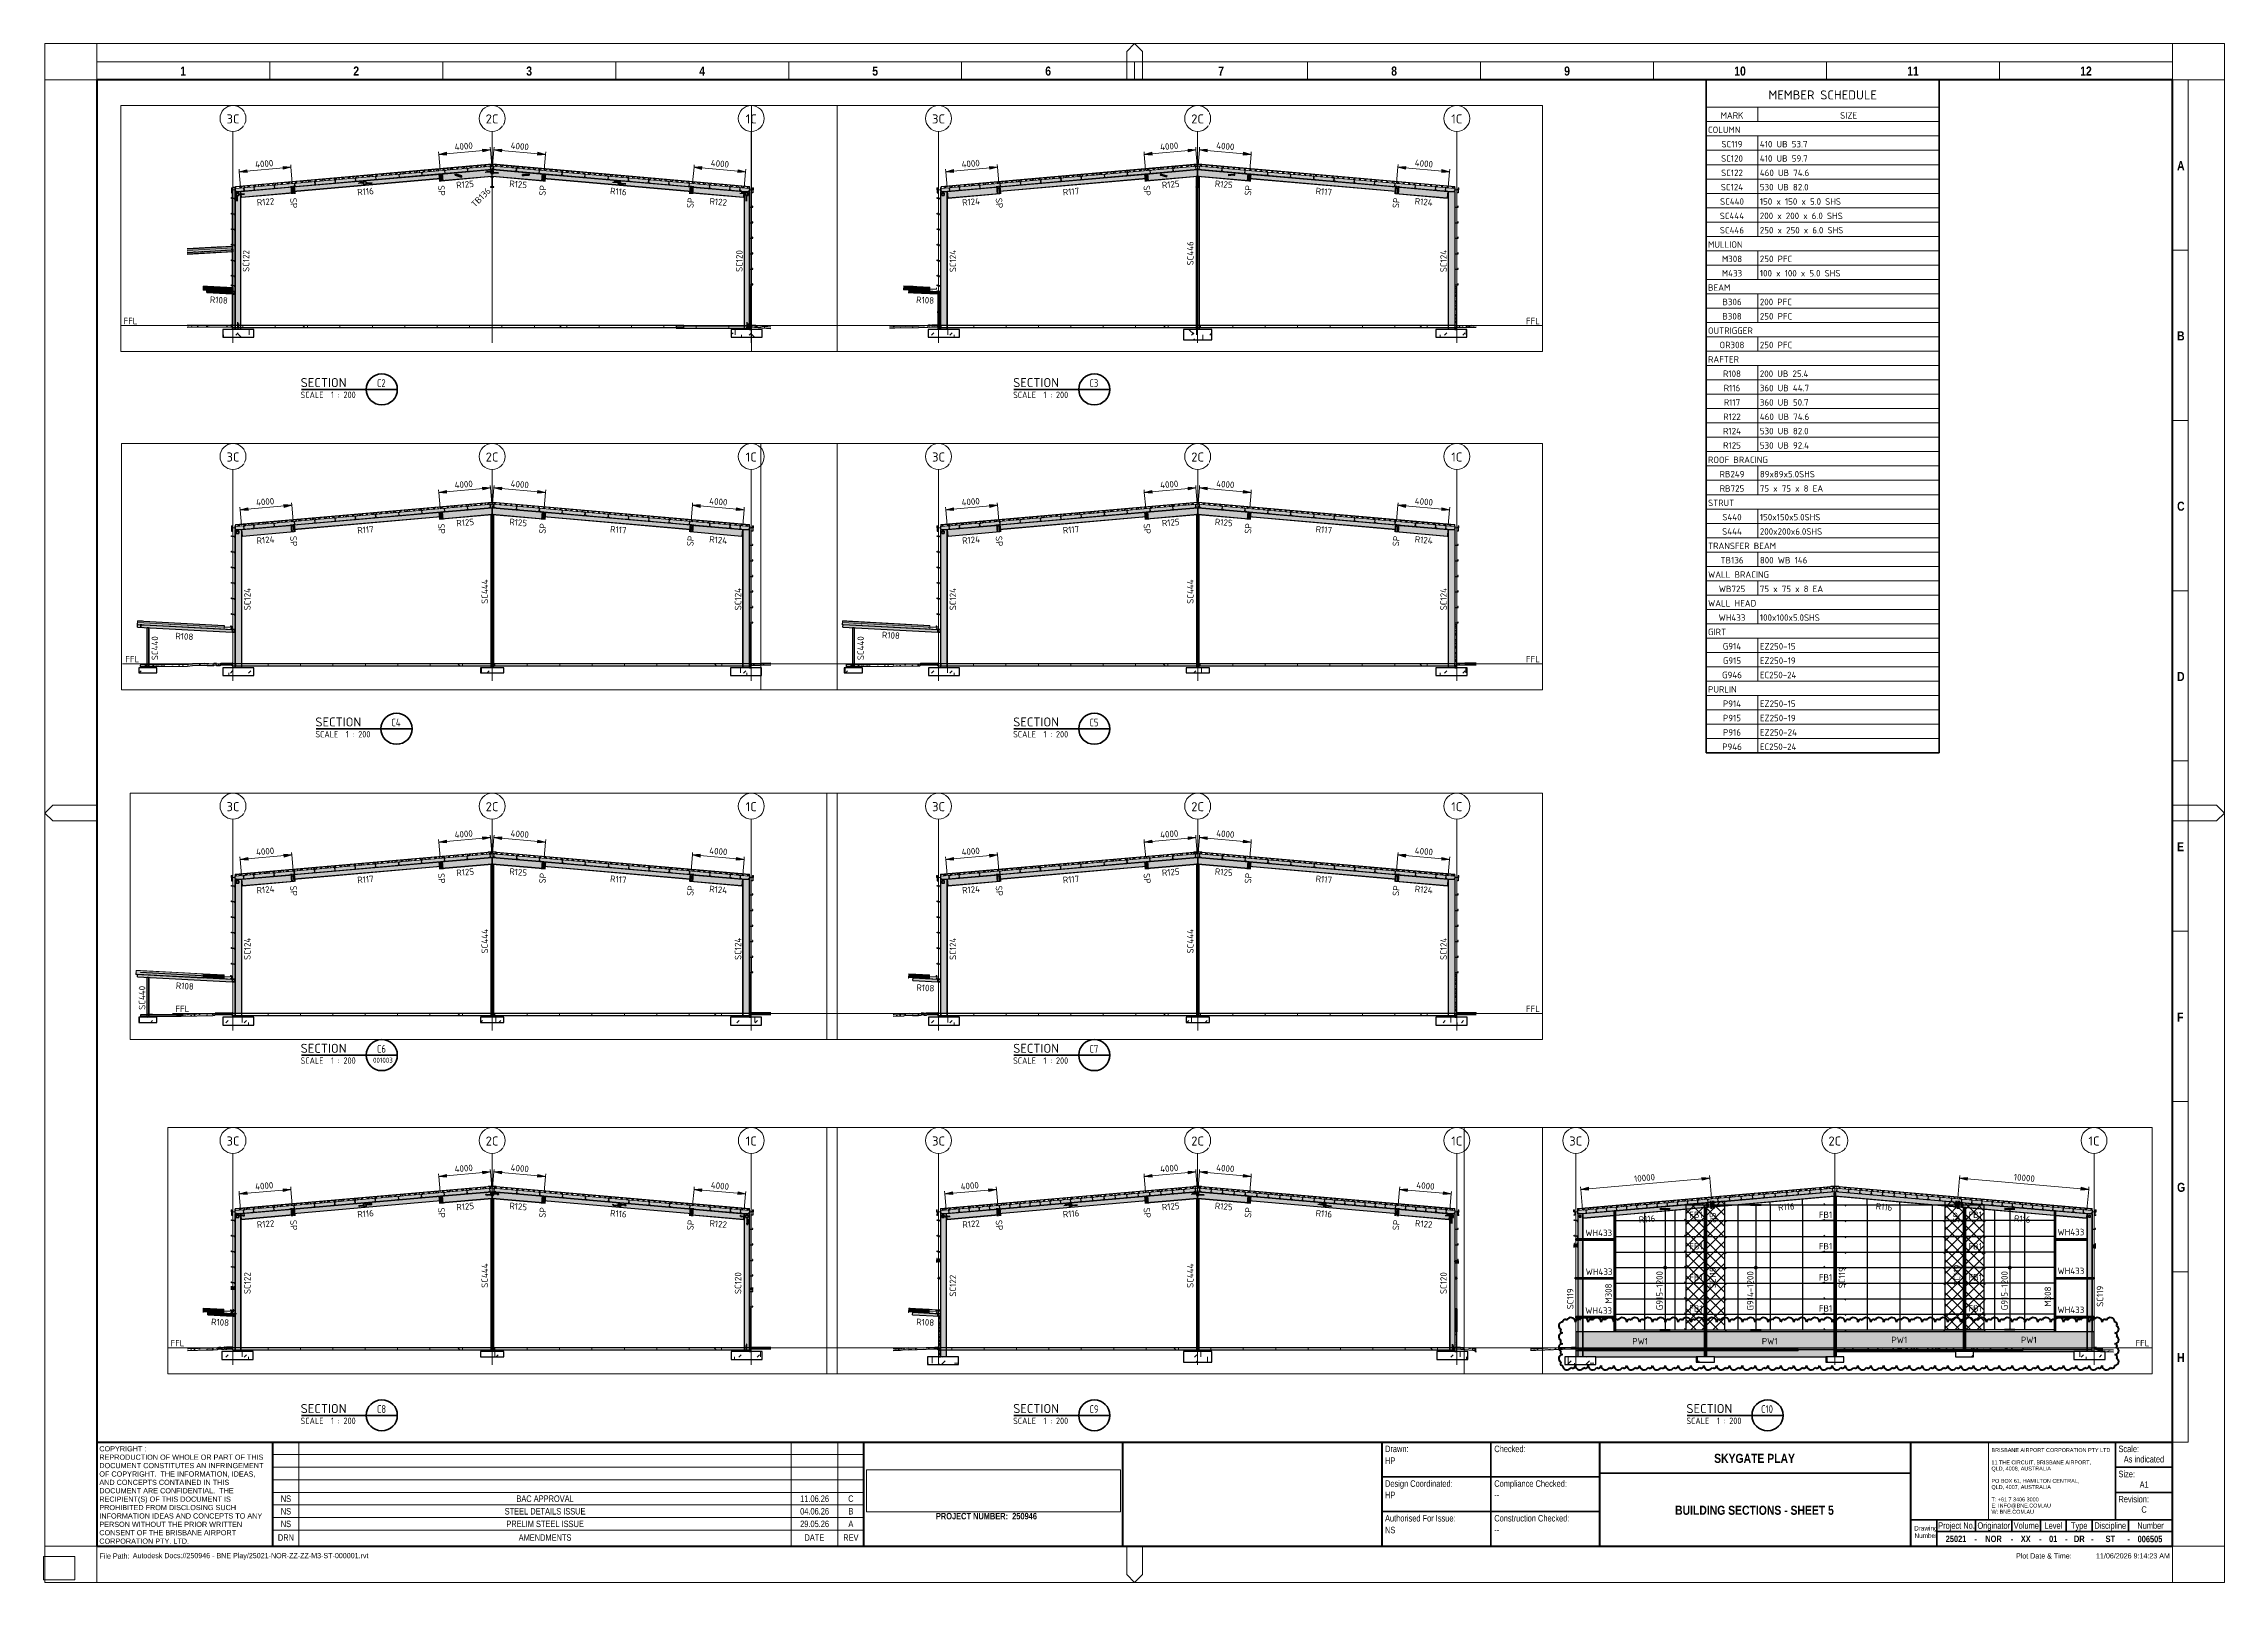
# Paper-space layout 'Layout1' of a CAD drawing. Header units: millimetres. Extents: x 0 to 841, y -1 to 593.
# The model-space entities are those that its viewports show. They can reach past a viewport. Long polylines and large blocks are cut down to what shows.
import ezdxf

# ---------------------------------------------------------------- set-up
doc = ezdxf.new("R2010")
doc.units = ezdxf.units.MM
for name, pattern in [('Dash', [7, 5, -2]), ('Hidden', [4, 3, -1]), ('Hidden Double', [7, 5, -2]), ('Hidden Half', [3, 2, -1])]:
    doc.linetypes.add(name, pattern=pattern)
for name, color, linetype, lineweight in [('A-010-D_DIM', 211, 'Continuous', 13), ('A-010-D_DIM-200', 211, 'Continuous', 13), ('A-010-M_LINE', 90, 'Continuous', 13), ('A-010-M_LINE-T', 151, 'Continuous', 13), ('A-200-A_WALL', 211, 'Continuous', 18), ('A-200-H_WALL', 111, 'Continuous', 13), ('A-200-M_WALL_EXT', 113, 'Continuous', 13), ('A-200-M_WALL_PAT', 111, 'Continuous', 13), ('A-200-MH_WALL', 110, 'Hidden', 13), ('A-230-H-FLOOR', 190, 'Continuous', 13), ('A-230-M_FLOOR', 192, 'Continuous', 13), ('A-230-MH_FLOOR', 190, 'Hidden Double', 13), ('A-270-M_ROOF', 132, 'Continuous', 13), ('S-160-M_FOUND', 171, 'Continuous', 13), ('S-160-MH_FOUND', 171, 'Hidden Half', 13), ('S-280-A_COLUMN', 171, 'Continuous', 18), ('S-280-A_STRUCT_FRAME', 2, 'Continuous', 18), ('S-280-M_COLUMN', 52, 'Continuous', 13), ('S-280-M_STRUCT_FRAME', 12, 'Continuous', 13), ('S-280-MH_COLUMN', 52, 'Hidden Half', 13), ('Z-000-P_SCHED', 231, 'Continuous', 13), ('Z-000-T_TEXT', 131, 'Continuous', 25), ('Z-010_MH_CLOUD', 71, 'Continuous', 50), ('Z-020-M_TITLE_BLOCK', 6, 'Continuous', 18), ('Z-020-M_TITLE_BLOCK_M', 33, 'Continuous', 35), ('Z-020-M_TITLE_BLOCK_T', 151, 'Continuous', 18), ('Z-020-M_TITLE_BLOCK_W', 214, 'Continuous', 70), ('Z-030-M_GRID', 191, 'Continuous', 13), ('Z-033_T_GRIDREF', 31, 'Continuous', 13), ('Z-060-M_DETAIL', 92, 'Continuous', 25), ('Z-230-A_LEVEL', 51, 'Continuous', 13), ('Z-230_A_LEVEL', 51, 'Continuous', 18)]:
    doc.layers.add(name, color=color, linetype=linetype, lineweight=lineweight)
doc.layers.add('Z-010_P_VIEWPORT', color=71, linetype='Continuous')
doc.styles.add('Arial', font='arial.ttf', dxfattribs={"height": 2})
doc.styles.add('Arial Narrow', font='ARIALN.TTF', dxfattribs={"height": 2.5})
doc.styles.add('Arial Narrow_1', font='ARIALN.TTF', dxfattribs={"height": 1.8})
doc.styles.add('Arial Narrow_2', font='ARIALN.TTF', dxfattribs={"height": 2})
doc.styles.add('Arial Narrow_B', font='ARIALNB.TTF', dxfattribs={"height": 3.5})
doc.styles.add('Arial Narrow_B_1', font='ARIALNB.TTF', dxfattribs={"height": 2.5})
doc.styles.add('Arial_1', font='arial.ttf', dxfattribs={"height": 1.5})
doc.styles.add('ISOCPEUR_1', font='isocpeur.ttf', dxfattribs={"height": 700})
doc.styles.add('ISOCPEUR_2', font='isocpeur.ttf', dxfattribs={"height": 500})
doc.styles.add('ISOCPEUR_3', font='isocpeur.ttf', dxfattribs={"height": 2.5})
doc.styles.add('ISOCPEUR_4', font='isocpeur.ttf', dxfattribs={"width": 0.9, "height": 2.5})
doc.styles.add('ISOCPEUR_5', font='isocpeur.ttf', dxfattribs={"width": 0.8, "height": 2})
doc.styles.add('ISOCPEUR_B_2', font='', dxfattribs={"height": 3.5})
doc.styles.add('ISOCPEUR_B_3', font='', dxfattribs={"height": 2.5})
doc.styles.add('ISOCPEUR_B_4', font='', dxfattribs={"width": 0.8, "height": 3})
doc.styles.get('ISOCPEUR_B_2').set_extended_font_data('ISOCPEUR', bold=True)
doc.styles.get('ISOCPEUR_B_3').set_extended_font_data('ISOCPEUR', bold=True)
doc.styles.get('ISOCPEUR_B_4').set_extended_font_data('ISOCPEUR', bold=True)
doc.dimstyles.new('2_5___Arrow___Transparent', dxfattribs={"dimscale": 304.8, "dimtxt": 497.990588, "dimasz": 1.968504, "dimexe": 0.656168, "dimexo": 1.049869, "dimgap": 0.164042, "dimtad": 1, "dimdec": 0, "dimzin": 0, "dimdsep": 46, "dimtxsty": 'ISOCPEUR_2', "dimsah": 1, "dimcen": 0.09, "dimadec": 0, "dimazin": 0, "dimtfac": 1, "dimtdec": 4, "dimtix": 1, "dimtmove": 0, "dimatfit": 3, "dimfxl": 1, "dimtvp": 1, "dimtolj": 1, "dimtzin": 0, "dimlwd": 18, "dimlwe": 18, "dimarcsym": 2})
picture_1 = doc.add_image_def('image1.jpg', size_in_pixel=(1878, 311))
picture_2 = doc.add_image_def('image2.png', size_in_pixel=(3200, 3200))
pattern_1 = [(45, (37079.8, 0), (-1414.214, 0), [750, -3000]), (45, (38079.8, 1000), (-1414.214, 0), [750, -3000]), (45, (39079.8, -300), (-1414.214, 0), [250, -2000]), (90, (39079.8, 500), (-500, 500), [500, -2000]), (315, (39079.8, 1000), (0, 2828.43), [500, -3000]), (0, (38079.8, 1000), (2000, 2000), [300, -1000]), (0, (35579.8, 2000), (2000, 2000), [300, -2000])]
pattern_2 = [(50, (37079.8, 0), (728.737, -63.756), [76.2, -838.2]), (355, (37079.8, 0), (-140.972, 764.228), [60.96, -670.56]), (100.451, (37140.54, -5.3), (587.77, 700.467), [64.76, -712.36]), (46.184, (37079.8, 203.2), (1084.316, -168.17), [114.3, -1257.3]), (96.636, (37170.2, 189.2), (949.61, 989.71), [97.14, -1068.54]), (351.184, (37079.8, 203.2), (949.62, 989.7), [91.44, -1005.84]), (21, (37181.4, 152.4), (606.458, -409.06), [76.2, -838.2]), (326, (37181.4, 152.4), (247.208, 736.753), [60.96, -670.56]), (71.451, (37231.95, 118.3), (853.668, 327.685), [64.76, -712.36]), (37.5, (37079.8, 0), (12.3547, 338.2201), [6.706, -655.726, 6.706, -674.014, -673.1]), (37.5, (37079.8, 0), (12.3547, 338.2201), [-1343.152, 6.706, -666.394]), (7.5, (37079.8, 0), (267.279, 400.722), [6.706, -381.406, 6.706, -640.486, -256.54]), (7.5, (37079.8, 0), (267.279, 400.722), [-1035.304, 6.706, -249.834]), (327.5, (36853.24, 0), (542.3633, -22.9153), [6.706, -247.294, 6.706, -785.774, -1051.56]), (327.5, (36853.24, 0), (542.3633, -22.9153), [-1046.48, 6.706, -1044.854]), (317.5, (36751.64, 0), (592.517, 101.707), [6.706, -323.494, 6.706, -519.582, -746.76]), (317.5, (36751.64, 0), (592.517, 101.707), [-856.488, 6.706, -740.054])]
pattern_3 = [(40, (4337896, 1e-06), (-192.8363, 229.8133), []), (130, (4337896, 1e-06), (-229.8133, -192.8363), [])]
pattern_4 = [(45, (116201.6, 0), (-1414.214, 0), [750, -3000]), (45, (117201.6, 1000), (-1414.214, 0), [750, -3000]), (45, (118201.6, -300), (-1414.214, 0), [250, -2000]), (90, (118201.6, 500), (-500, 500), [500, -2000]), (315, (118201.6, 1000), (0, 2828.43), [500, -3000]), (0, (117201.6, 1000), (2000, 2000), [300, -1000]), (0, (114701.6, 2000), (2000, 2000), [300, -2000])]
pattern_5 = [(50, (116201.6, 0), (728.737, -63.756), [76.2, -838.2]), (355, (116201.6, 0), (-140.972, 764.228), [60.96, -670.56]), (100.451, (116262.35, -5.3), (587.77, 700.467), [64.76, -712.36]), (46.184, (116201.6, 203.2), (1084.316, -168.17), [114.3, -1257.3]), (96.636, (116292, 189.2), (949.61, 989.71), [97.14, -1068.54]), (351.184, (116201.6, 203.2), (949.62, 989.7), [91.44, -1005.84]), (21, (116303.2, 152.4), (606.458, -409.06), [76.2, -838.2]), (326, (116303.2, 152.4), (247.208, 736.753), [60.96, -670.56]), (71.451, (116353.76, 118.3), (853.668, 327.685), [64.76, -712.36]), (37.5, (116201.62, 0), (12.3547, 338.2201), [6.706, -655.726, 6.706, -674.014, -673.1]), (37.5, (116201.62, 0), (12.3547, 338.2201), [-1343.152, 6.706, -666.394]), (7.5, (116201.62, 0), (267.279, 400.722), [6.706, -381.406, 6.706, -640.486, -256.54]), (7.5, (116201.62, 0), (267.279, 400.722), [-1035.304, 6.706, -249.834]), (327.5, (115975.05, 0), (542.3633, -22.9153), [6.706, -247.294, 6.706, -785.774, -1051.56]), (327.5, (115975.05, 0), (542.3633, -22.9153), [-1046.48, 6.706, -1044.854]), (317.5, (115873.45, 0), (592.517, 101.707), [6.706, -323.494, 6.706, -519.582, -746.76]), (317.5, (115873.45, 0), (592.517, 101.707), [-856.488, 6.706, -740.054])]
pattern_6 = [(45, (4337896, 0), (-1414.214, 0), [750, -3000]), (45, (4338896, 1000), (-1414.214, 0), [750, -3000]), (45, (4339896, -300), (-1414.214, 0), [250, -2000]), (90, (4339896, 500), (-500, 500), [500, -2000]), (315, (4339896, 1000), (0, 2828.43), [500, -3000]), (0, (4338896, 1000), (2000, 2000), [300, -1000]), (0, (4336396, 2000), (2000, 2000), [300, -2000])]
pattern_7 = [(50, (176943.3, 0), (728.737, -63.756), [76.2, -838.2]), (355, (176943.3, 0), (-140.972, 764.228), [60.96, -670.56]), (100.451, (177004, -5.3), (587.77, 700.467), [64.76, -712.36]), (46.184, (176943.3, 203.2), (1084.316, -168.17), [114.3, -1257.3]), (96.636, (177033.6, 189.2), (949.61, 989.71), [97.14, -1068.54]), (351.184, (176943.3, 203.2), (949.62, 989.7), [91.44, -1005.84]), (21, (177044.9, 152.4), (606.458, -409.061), [76.2, -838.2]), (326, (177044.9, 152.4), (247.208, 736.753), [60.96, -670.56]), (71.451, (177095.4, 118.3), (853.668, 327.685), [64.76, -712.36]), (37.5, (176943.28, 0), (12.3547, 338.2201), [6.706, -655.726, 6.706, -674.014, -673.1]), (37.5, (176943.28, 0), (12.3547, 338.2201), [-1343.152, 6.706, -666.394]), (7.5, (176943.28, 0), (267.279, 400.722), [6.706, -381.406, 6.706, -640.486, -256.54]), (7.5, (176943.28, 0), (267.279, 400.722), [-1035.304, 6.706, -249.834]), (327.5, (176716.7, 0), (542.3633, -22.9153), [6.706, -247.294, 6.706, -785.774, -1051.56]), (327.5, (176716.7, 0), (542.3633, -22.9153), [-1046.48, 6.706, -1044.854]), (317.5, (176615.1, 0), (592.517, 101.707), [6.706, -323.494, 6.706, -519.582, -746.76]), (317.5, (176615.1, 0), (592.517, 101.707), [-856.488, 6.706, -740.054])]
pattern_8 = [(45, (243305.8, 0), (-1414.214, 0), [750, -3000]), (45, (244305.8, 1000), (-1414.214, 0), [750, -3000]), (45, (245305.8, -300), (-1414.214, 0), [250, -2000]), (90, (245305.8, 500), (-500, 500), [500, -2000]), (315, (245305.8, 1000), (0, 2828.43), [500, -3000]), (0, (244305.8, 1000), (2000, 2000), [300, -1000]), (0, (241805.8, 2000), (2000, 2000), [300, -2000])]
pattern_9 = [(50, (243305.8, 0), (728.737, -63.756), [76.2, -838.2]), (355, (243305.8, 0), (-140.972, 764.228), [60.96, -670.56]), (100.451, (243366.5, -5.3), (587.77, 700.467), [64.76, -712.36]), (46.184, (243305.8, 203.2), (1084.316, -168.17), [114.3, -1257.3]), (96.636, (243396.2, 189.2), (949.61, 989.71), [97.14, -1068.54]), (351.184, (243305.8, 203.2), (949.62, 989.7), [91.44, -1005.84]), (21, (243407.4, 152.4), (606.458, -409.061), [76.2, -838.2]), (326, (243407.4, 152.4), (247.208, 736.753), [60.96, -670.56]), (71.451, (243457.94, 118.3), (853.668, 327.685), [64.76, -712.36]), (37.5, (243305.8, 0), (12.3547, 338.2201), [6.706, -655.726, 6.706, -674.014, -673.1]), (37.5, (243305.8, 0), (12.3547, 338.2201), [-1343.152, 6.706, -666.394]), (7.5, (243305.8, 0), (267.279, 400.722), [6.706, -381.406, 6.706, -640.486, -256.54]), (7.5, (243305.8, 0), (267.279, 400.722), [-1035.304, 6.706, -249.834]), (327.5, (243079.24, 0), (542.3633, -22.9153), [6.706, -247.294, 6.706, -785.774, -1051.56]), (327.5, (243079.24, 0), (542.3633, -22.9153), [-1046.48, 6.706, -1044.854]), (317.5, (242977.64, 0), (592.517, 101.707), [6.706, -323.494, 6.706, -519.582, -746.76]), (317.5, (242977.64, 0), (592.517, 101.707), [-856.488, 6.706, -740.054])]
pattern_10 = [(45, (4337885.2, 0), (-1414.214, 0), [750, -3000]), (45, (4338885.2, 1000), (-1414.214, 0), [750, -3000]), (45, (4339885.2, -300), (-1414.214, 0), [250, -2000]), (90, (4339885.2, 500), (-500, 500), [500, -2000]), (315, (4339885.2, 1000), (0, 2828.43), [500, -3000]), (0, (4338885.2, 1000), (2000, 2000), [300, -1000]), (0, (4336385.2, 2000), (2000, 2000), [300, -2000])]
pattern_11 = [(40, (4337885.2, 1e-06), (-192.8363, 229.8133), []), (130, (4337885.2, 1e-06), (-229.8133, -192.8363), [])]
pattern_12 = [(45, (303303.8, 0), (-1414.214, 0), [750, -3000]), (45, (304303.8, 1000), (-1414.214, 0), [750, -3000]), (45, (305303.8, -300), (-1414.214, 0), [250, -2000]), (90, (305303.84, 500), (-500, 500), [500, -2000]), (315, (305303.8, 1000), (0, 2828.43), [500, -3000]), (0, (304303.8, 1000), (2000, 2000), [300, -1000]), (0, (301803.8, 2000), (2000, 2000), [300, -2000])]
pattern_13 = [(50, (303303.84, 0), (728.737, -63.756), [76.2, -838.2]), (355, (303303.84, 0), (-140.972, 764.228), [60.96, -670.56]), (100.451, (303364.6, -5.3), (587.77, 700.467), [64.76, -712.36]), (46.184, (303303.8, 203.2), (1084.316, -168.17), [114.3, -1257.3]), (96.636, (303394.2, 189.2), (949.61, 989.71), [97.14, -1068.54]), (351.184, (303303.8, 203.2), (949.62, 989.7), [91.44, -1005.84]), (21, (303405.44, 152.4), (606.458, -409.06), [76.2, -838.2]), (326, (303405.44, 152.4), (247.208, 736.753), [60.96, -670.56]), (71.451, (303456, 118.3), (853.668, 327.685), [64.76, -712.36]), (37.5, (303303.84, 0), (12.3547, 338.2201), [6.706, -655.726, 6.706, -674.014, -673.1]), (37.5, (303303.84, 0), (12.3547, 338.2201), [-1343.152, 6.706, -666.394]), (7.5, (303303.84, 0), (267.279, 400.722), [6.706, -381.406, 6.706, -640.486, -256.54]), (7.5, (303303.84, 0), (267.279, 400.722), [-1035.304, 6.706, -249.834]), (327.5, (303077.28, 0), (542.3633, -22.9153), [6.706, -247.294, 6.706, -785.774, -1051.56]), (327.5, (303077.28, 0), (542.3633, -22.9153), [-1046.48, 6.706, -1044.854]), (317.5, (302975.7, 0), (592.517, 101.707), [6.706, -323.494, 6.706, -519.582, -746.76]), (317.5, (302975.7, 0), (592.517, 101.707), [-856.488, 6.706, -740.054])]
pattern_14 = [(45, (364077.9, 0), (-1414.214, 0), [750, -3000]), (45, (365077.9, 1000), (-1414.214, 0), [750, -3000]), (45, (366077.9, -300), (-1414.214, 0), [250, -2000]), (90, (366077.94, 500), (-500, 500), [500, -2000]), (315, (366078, 1000), (0, 2828.43), [500, -3000]), (0, (365078, 1000), (2000, 2000), [300, -1000]), (0, (362578, 2000), (2000, 2000), [300, -2000])]
pattern_15 = [(50, (364077.94, 0), (728.737, -63.756), [76.2, -838.2]), (355, (364077.94, 0), (-140.972, 764.228), [60.96, -670.56]), (100.451, (364138.7, -5.3), (587.77, 700.467), [64.76, -712.36]), (46.184, (364077.9, 203.2), (1084.316, -168.17), [114.3, -1257.3]), (96.636, (364168.3, 189.2), (949.61, 989.71), [97.14, -1068.54]), (351.184, (364077.9, 203.2), (949.62, 989.7), [91.44, -1005.84]), (21, (364179.54, 152.4), (606.458, -409.06), [76.2, -838.2]), (326, (364179.54, 152.4), (247.208, 736.753), [60.96, -670.56]), (71.451, (364230.1, 118.3), (853.668, 327.685), [64.76, -712.36]), (37.5, (364077.94, 0), (12.3547, 338.2201), [6.706, -655.726, 6.706, -674.014, -673.1]), (37.5, (364077.94, 0), (12.3547, 338.2201), [-1343.152, 6.706, -666.394]), (7.5, (364077.94, 0), (267.279, 400.722), [6.706, -381.406, 6.706, -640.486, -256.54]), (7.5, (364077.94, 0), (267.279, 400.722), [-1035.304, 6.706, -249.834]), (327.5, (363851.37, 0), (542.3633, -22.9153), [6.706, -247.294, 6.706, -785.774, -1051.56]), (327.5, (363851.37, 0), (542.3633, -22.9153), [-1046.48, 6.706, -1044.854]), (317.5, (363749.77, 0), (592.517, 101.707), [6.706, -323.494, 6.706, -519.582, -746.76]), (317.5, (363749.77, 0), (592.517, 101.707), [-856.488, 6.706, -740.054])]
pattern_16 = [(45, (420889.6, 0), (-1414.214, 0), [750, -3000]), (45, (421889.6, 1000), (-1414.214, 0), [750, -3000]), (45, (422889.6, -300), (-1414.214, 0), [250, -2000]), (90, (422889.6, 500), (-500, 500), [500, -2000]), (315, (422889.6, 1000), (0, 2828.43), [500, -3000]), (0, (421889.6, 1000), (2000, 2000), [300, -1000]), (0, (419389.6, 2000), (2000, 2000), [300, -2000])]
pattern_17 = [(50, (420889.6, 0), (728.737, -63.756), [76.2, -838.2]), (355, (420889.6, 0), (-140.972, 764.228), [60.96, -670.56]), (100.451, (420950.35, -5.3), (587.77, 700.467), [64.76, -712.36]), (46.184, (420889.6, 203.2), (1084.316, -168.17), [114.3, -1257.3]), (96.636, (420980, 189.2), (949.61, 989.71), [97.14, -1068.54]), (351.184, (420889.6, 203.2), (949.62, 989.7), [91.44, -1005.84]), (21, (420991.2, 152.4), (606.458, -409.06), [76.2, -838.2]), (326, (420991.2, 152.4), (247.208, 736.753), [60.96, -670.56]), (71.451, (421041.76, 118.3), (853.668, 327.685), [64.76, -712.36]), (37.5, (420889.62, 0), (12.3547, 338.2201), [6.706, -655.726, 6.706, -674.014, -673.1]), (37.5, (420889.62, 0), (12.3547, 338.2201), [-1343.152, 6.706, -666.394]), (7.5, (420889.62, 0), (267.279, 400.722), [6.706, -381.406, 6.706, -640.486, -256.54]), (7.5, (420889.62, 0), (267.279, 400.722), [-1035.304, 6.706, -249.834]), (327.5, (420663.05, 0), (542.3633, -22.9153), [6.706, -247.294, 6.706, -785.774, -1051.56]), (327.5, (420663.05, 0), (542.3633, -22.9153), [-1046.48, 6.706, -1044.854]), (317.5, (420561.45, 0), (592.517, 101.707), [6.706, -323.494, 6.706, -519.582, -746.76]), (317.5, (420561.45, 0), (592.517, 101.707), [-856.488, 6.706, -740.054])]
pattern_18 = [(45, (482469.5, 0), (-1414.214, 0), [750, -3000]), (45, (483469.5, 1000), (-1414.214, 0), [750, -3000]), (45, (484469.5, -300), (-1414.214, 0), [250, -2000]), (90, (484469.5, 500), (-500, 500), [500, -2000]), (315, (484469.5, 1000), (0, 2828.43), [500, -3000]), (0, (483469.5, 1000), (2000, 2000), [300, -1000]), (0, (480969.5, 2000), (2000, 2000), [300, -2000])]
pattern_19 = [(296.565, (482723.5, 152.4), (5e-05, 1016), [113.592, -2158.253]), (33.69, (482774.3, 50.8), (7e-05, 1016), [183.16, -3480.08]), (33.69, (483790.3, 50.8), (7e-05, 1016), [183.16, -3480.08]), (33.69, (484806.3, 50.8), (7e-05, 1016), [183.16, -3480.08]), (116.565, (482926.7, 152.4), (5e-05, 1016), [113.592, -2158.253]), (213.69, (482875.9, 254), (7e-05, 1016), [183.16, -3480.08]), (213.69, (483891.9, 254), (7e-05, 1016), [183.16, -3480.08]), (213.69, (484907.9, 254), (7e-05, 1016), [183.16, -3480.08]), (26.565, (483129.9, 152.4), (5e-05, 1016), [227.185, -2044.66]), (26.565, (484145.9, 152.4), (5e-05, 1016), [227.185, -2044.66]), (270, (483333.1, 254), (1016, 0.0009), [101.6, -914.4]), (225, (483333.1, 152.4), (-0.002, 1016), [143.684, -1293.157]), (135, (483231.5, 50.8), (-0.0009, 1016), [143.684, -1293.157]), (288.435, (482926.7, 457.2), (-0.002, 1015.9997), [160.644, -3052.23]), (18.435, (482977.5, 304.8), (-0.002, 1016), [160.64, -3052.23]), (18.435, (483993.5, 304.8), (-0.002, 1016), [160.64, -3052.23]), (18.435, (485009.5, 304.8), (-0.002, 1016), [160.64, -3052.23]), (135, (483129.9, 355.6), (-0.0009, 1016), [143.684, -1293.157]), (180, (483028.3, 457.2), (0.0009, -1016), [101.6, -914.4]), (251.565, (482672.7, 711.2), (0.0004, 1015.9997), [160.644, -3052.23]), (315, (482621.9, 558.8), (-0.0009, 1016), [143.684, -1293.157]), (71.565, (482723.5, 457.2), (0.0004, 1015.9997), [160.644, -3052.23]), (135, (482774.3, 609.6), (-0.0009, 1016), [143.684, -1293.157]), (225, (483079.1, 711.2), (-0.002, 1016), [143.684, -1293.157]), (123.69, (482977.5, 609.6), (7e-05, 1016), [183.16, -3480.08]), (123.69, (483993.5, 609.6), (7e-05, 1016), [183.16, -3480.08]), (26.565, (482875.9, 762), (5e-05, 1016), [113.59, -2158.25]), (26.565, (483891.9, 762), (5e-05, 1016), [113.59, -2158.25]), (315, (482977.5, 812.8), (-0.0009, 1016), [143.684, -1293.157]), (213.69, (483434.7, 965.2), (7e-05, 1016), [183.16, -3480.08]), (213.69, (484450.7, 965.2), (7e-05, 1016), [183.16, -3480.08]), (213.69, (485466.7, 965.2), (7e-05, 1016), [183.16, -3480.08]), (296.565, (483282.3, 863.6), (5e-05, 1016), [113.592, -2158.253]), (45, (483333.1, 762), (-0.0009, 1016), [143.684, -1293.157]), (90, (483434.7, 863.6), (-1016, -0.0009), [101.6, -914.4]), (213.69, (482977.5, 1016), (7e-05, 1016), [183.16, -3480.08]), (213.69, (483993.5, 1016), (7e-05, 1016), [183.16, -3480.08]), (213.69, (485009.5, 1016), (7e-05, 1016), [183.16, -3480.08]), (315, (482825.1, 914.4), (-0.0009, 1016), [71.842, -1365]), (26.565, (482875.9, 863.6), (5e-05, 1016), [113.59, -2158.25]), (26.565, (483891.9, 863.6), (5e-05, 1016), [113.59, -2158.25]), (90, (482977.5, 914.4), (-1016, -0.0009), [101.6, -914.4]), (333.435, (482571.1, 965.2), (-0.002, 1016), [113.59, -2158.25]), (333.435, (483587.1, 965.2), (-0.002, 1016), [113.59, -2158.25]), (243.435, (482672.7, 914.4), (-0.002, 1016), [113.592, -2158.253]), (161.565, (482621.9, 812.8), (0.0004, 1016), [160.64, -3052.23]), (161.565, (483637.9, 812.8), (0.0004, 1016), [160.64, -3052.23]), (161.565, (484653.9, 812.8), (0.0004, 1016), [160.64, -3052.23]), (45, (482469.5, 863.6), (-0.0009, 1016), [143.684, -1293.157]), (26.565, (482520.3, -5e-05), (5e-05, 1016), [113.59, -2158.25]), (26.565, (483536.3, -0.0001), (5e-05, 1016), [113.59, -2158.25]), (116.565, (482621.9, 50.8), (5e-05, 1016), [113.592, -2158.253]), (206.565, (482571.1, 152.4), (5e-05, 1016), [113.59, -2158.25]), (206.565, (483587.1, 152.4), (5e-05, 1016), [113.59, -2158.25]), (296.565, (482469.5, 101.6), (5e-05, 1016), [113.592, -2158.253]), (14.036, (483231.5, 457.2), (0.003, 1016), [209.45, -3979.62]), (14.036, (484247.5, 457.2), (0.003, 1016), [209.45, -3979.62]), (14.036, (485263.5, 457.2), (0.003, 1016), [209.45, -3979.62]), (14.036, (486279.5, 457.2), (0.003, 1016), [209.45, -3979.62]), (135, (483434.7, 508), (-0.0009, 1016), [143.684, -1293.157]), (198.435, (483333.1, 609.6), (-0.002, 1016), [160.64, -3052.23]), (198.435, (484349.1, 609.6), (-0.002, 1016), [160.64, -3052.23]), (198.435, (485365.1, 609.6), (-0.002, 1016), [160.64, -3052.23]), (296.565, (483180.7, 558.8), (5e-05, 1016), [113.592, -2158.253]), (333.435, (482520.3, 304.8), (-0.002, 1016), [113.59, -2158.25]), (333.435, (483536.3, 304.8), (-0.002, 1016), [113.59, -2158.25]), (45, (482621.9, 254), (-0.0009, 1016), [71.842, -1365]), (116.565, (482672.7, 304.8), (5e-05, 1016), [113.592, -2158.253]), (225, (482621.9, 406.4), (-0.002, 1016), [143.684, -1293.157])]
pattern_20 = [(50, (482469.5, 0), (728.737, -63.756), [76.2, -838.2]), (355, (482469.5, 0), (-140.972, 764.228), [60.96, -670.56]), (100.451, (482530.2, -5.3), (587.77, 700.467), [64.76, -712.36]), (46.184, (482469.5, 203.2), (1084.316, -168.17), [114.3, -1257.3]), (96.636, (482559.9, 189.2), (949.61, 989.71), [97.14, -1068.54]), (351.184, (482469.5, 203.2), (949.62, 989.7), [91.44, -1005.84]), (21, (482571.1, 152.4), (606.458, -409.06), [76.2, -838.2]), (326, (482571.1, 152.4), (247.208, 736.753), [60.96, -670.56]), (71.451, (482621.64, 118.3), (853.668, 327.685), [64.76, -712.36]), (37.5, (482469.5, 0), (12.3547, 338.2201), [6.706, -655.726, 6.706, -674.014, -673.1]), (37.5, (482469.5, 0), (12.3547, 338.2201), [-1343.152, 6.706, -666.394]), (7.5, (482469.5, 0), (267.279, 400.722), [6.706, -381.406, 6.706, -640.486, -256.54]), (7.5, (482469.5, 0), (267.279, 400.722), [-1035.304, 6.706, -249.834]), (327.5, (482242.94, 0), (542.3633, -22.9153), [6.706, -247.294, 6.706, -785.774, -1051.56]), (327.5, (482242.94, 0), (542.3633, -22.9153), [-1046.48, 6.706, -1044.854]), (317.5, (482141.34, 0), (592.517, 101.707), [6.706, -323.494, 6.706, -519.582, -746.76]), (317.5, (482141.34, 0), (592.517, 101.707), [-856.488, 6.706, -740.054])]
pattern_21 = [(45, (4338702.7, 0), (-1414.214, 0), [750, -3000]), (45, (4339702.7, 1000), (-1414.214, 0), [750, -3000]), (45, (4340702.7, -300), (-1414.21, 0), [250, -2000]), (90, (4340702.65, 500), (-500, 500), [500, -2000]), (315, (4340702.7, 1000), (0, 2828.43), [500, -3000]), (0, (4339702.7, 1000), (2000, 2000), [300, -1000]), (0, (4337202.7, 2000), (2000, 2000), [300, -2000])]
pattern_22 = [(50, (542206.86, 0), (728.737, -63.756), [76.2, -838.2]), (355, (542206.9, 0), (-140.972, 764.228), [60.96, -670.56]), (100.451, (542267.6, -5.3), (587.77, 700.467), [64.76, -712.36]), (46.184, (542206.9, 203.2), (1084.316, -168.17), [114.3, -1257.3]), (96.636, (542297.2, 189.2), (949.61, 989.71), [97.14, -1068.54]), (351.184, (542206.9, 203.2), (949.62, 989.7), [91.44, -1005.84]), (21, (542308.46, 152.4), (606.458, -409.06), [76.2, -838.2]), (326, (542308.5, 152.4), (247.208, 736.753), [60.96, -670.56]), (71.451, (542359, 118.3), (853.668, 327.685), [64.76, -712.36]), (37.5, (542206.86, 0), (12.3547, 338.2201), [6.706, -655.726, 6.706, -674.014, -673.1]), (37.5, (542206.86, 0), (12.3547, 338.2201), [-1343.152, 6.706, -666.394]), (7.5, (542206.86, 0), (267.279, 400.722), [6.706, -381.406, 6.706, -640.486, -256.54]), (7.5, (542206.86, 0), (267.279, 400.722), [-1035.304, 6.706, -249.834]), (327.5, (541980.3, 0), (542.3633, -22.9153), [6.706, -247.294, 6.706, -785.774, -1051.56]), (327.5, (541980.3, 0), (542.3633, -22.9153), [-1046.48, 6.706, -1044.854]), (317.5, (541878.7, 0), (592.517, 101.707), [6.706, -323.494, 6.706, -519.582, -746.76]), (317.5, (541878.7, 0), (592.517, 101.707), [-856.488, 6.706, -740.054])]
pattern_23 = [(45, (542206.86, 0), (-424.264, 424.264), []), (135, (542206.86, 0), (-424.264, -424.264), [])]

psp = doc.layouts.get("Layout1")

# ---------------------------------------------------------------- texts
at = {"layer": 'Z-000-P_SCHED'}
for s, insert, char_height, width, attachment_point, line_spacing_factor, style in [('MEMBER SCHEDULE', (686.5, 574.93), 3.5, 48.3134, 2, 1.149209, 'ISOCPEUR_B_2'), ('MARK', (651.5, 566.52), 2.5, 10.2779, 2, 1.149209, 'ISOCPEUR_B_3'), ('SIZE', (696.5, 566.52), 2.5, 7.8877, 2, 1.149209, 'ISOCPEUR_B_3'), ('COLUMN', (642.25, 560.98), 2.5, 14.0424, 1, 1.149209, 'ISOCPEUR_3'), ('SC119', (651.5, 555.44), 2.5, 9.5608, 2, 1.149209, 'ISOCPEUR_3'), ('410 UB 53.7', (662.25, 555.44), 2.5, 21.5118, 1, 1.149209, 'ISOCPEUR_3'), ('SC120', (651.5, 549.9), 2.5, 10.1583, 2, 1.149209, 'ISOCPEUR_3'), ('410 UB 59.7', (662.25, 549.9), 2.5, 21.5118, 1, 1.149209, 'ISOCPEUR_3'), ('SC124', (651.5, 538.83), 2.5, 10.4571, 2, 1.149209, 'ISOCPEUR_3'), ('SC122', (651.5, 544.37), 2.5, 10.1583, 2, 1.149209, 'ISOCPEUR_3'), ('460 UB 74.6', (662.25, 544.37), 2.5, 22.4081, 1, 1.149209, 'ISOCPEUR_3'), ('530 UB 82.0', (662.25, 538.83), 2.5, 21.8106, 1, 1.149209, 'ISOCPEUR_3'), ('SC440', (651.5, 533.29), 2.5, 11.3534, 2, 1.149209, 'ISOCPEUR_3'), ('150 x 150 x 5.0 SHS', (662.25, 533.29), 2.5, 36.7493, 1, 1.149209, 'ISOCPEUR_3'), ('SC444', (651.5, 527.75), 2.5, 11.6522, 2, 1.149209, 'ISOCPEUR_3'), ('SC446', (651.5, 522.21), 2.5, 11.3534, 2, 1.149209, 'ISOCPEUR_3'), ('200 x 200 x 6.0 SHS', (662.25, 527.75), 2.5, 37.9444, 1, 1.149209, 'ISOCPEUR_3'), ('250 x 250 x 6.0 SHS', (662.25, 522.21), 2.5, 37.9444, 1, 1.149209, 'ISOCPEUR_3'), ('MULLION', (642.25, 516.67), 2.5, 14.9387, 1, 1.149209, 'ISOCPEUR_3'), ('M433', (651.5, 505.6), 2.5, 9.262, 2, 1.149209, 'ISOCPEUR_3'), ('M308', (651.5, 511.14), 2.5, 8.9632, 2, 1.149209, 'ISOCPEUR_3'), ('100 x 100 x 5.0 SHS', (662.25, 505.6), 2.5, 36.7493, 1, 1.149209, 'ISOCPEUR_3'), ('250 PFC', (662.25, 511.14), 2.5, 14.64, 1, 1.149209, 'ISOCPEUR_3'), ('BEAM', (642.25, 500.06), 2.5, 9.8596, 1, 1.149209, 'ISOCPEUR_3'), ('B308', (651.5, 488.98), 2.5, 8.6645, 2, 1.149209, 'ISOCPEUR_3'), ('B306', (651.5, 494.52), 2.5, 8.6645, 2, 1.149209, 'ISOCPEUR_3'), ('200 PFC', (662.25, 494.52), 2.5, 14.64, 1, 1.149209, 'ISOCPEUR_3'), ('250 PFC', (662.25, 488.98), 2.5, 14.64, 1, 1.149209, 'ISOCPEUR_3'), ('OUTRIGGER', (642.25, 483.44), 2.5, 19.7191, 1, 1.149209, 'ISOCPEUR_3'), ('RAFTER', (642.25, 472.37), 2.5, 14.0424, 1, 1.149209, 'ISOCPEUR_3'), ('OR308', (651.5, 477.91), 2.5, 11.0547, 2, 1.149209, 'ISOCPEUR_3'), ('250 PFC', (662.25, 477.91), 2.5, 14.64, 1, 1.149209, 'ISOCPEUR_3'), ('R108', (651.5, 466.83), 2.5, 8.0669, 2, 1.149209, 'ISOCPEUR_3'), ('200 UB 25.4', (662.25, 466.83), 2.5, 22.1093, 1, 1.149209, 'ISOCPEUR_3'), ('R116', (651.5, 461.29), 2.5, 7.4694, 2, 1.149209, 'ISOCPEUR_3'), ('R117', (651.5, 455.75), 2.5, 7.4694, 2, 1.149209, 'ISOCPEUR_3'), ('360 UB 44.7', (662.25, 461.29), 2.5, 22.4081, 1, 1.149209, 'ISOCPEUR_3'), ('360 UB 50.7', (662.25, 455.75), 2.5, 21.8106, 1, 1.149209, 'ISOCPEUR_3'), ('R122', (651.5, 450.21), 2.5, 8.0669, 2, 1.149209, 'ISOCPEUR_3'), ('460 UB 74.6', (662.25, 450.21), 2.5, 22.4081, 1, 1.149209, 'ISOCPEUR_3'), ('R124', (651.5, 444.68), 2.5, 8.3657, 2, 1.149209, 'ISOCPEUR_3'), ('R125', (651.5, 439.14), 2.5, 8.0669, 2, 1.149209, 'ISOCPEUR_3'), ('530 UB 82.0', (662.25, 444.68), 2.5, 21.8106, 1, 1.149209, 'ISOCPEUR_3'), ('530 UB 92.4', (662.25, 439.14), 2.5, 22.1093, 1, 1.149209, 'ISOCPEUR_3'), ('ROOF BRACING', (642.25, 433.6), 2.5, 26.2922, 1, 1.149209, 'ISOCPEUR_3'), ('RB249', (651.5, 428.06), 2.5, 11.3534, 2, 1.149209, 'ISOCPEUR_3'), ('RB725', (651.5, 422.52), 2.5, 11.0547, 2, 1.149209, 'ISOCPEUR_3'), ('75 x 75 x 8 EA', (662.25, 422.52), 2.5, 28.3836, 1, 1.149209, 'ISOCPEUR_3'), ('89x89x5.0SHS', (662.25, 428.06), 2.5, 24.7983, 1, 1.149209, 'ISOCPEUR_3'), ('STRUT', (642.25, 416.98), 2.5, 11.951, 1, 1.149209, 'ISOCPEUR_3'), ('S444', (651.5, 405.91), 2.5, 9.5608, 2, 1.149209, 'ISOCPEUR_3'), ('S440', (651.5, 411.45), 2.5, 9.262, 2, 1.149209, 'ISOCPEUR_3'), ('150x150x5.0SHS', (662.25, 411.45), 2.5, 27.786, 1, 1.149209, 'ISOCPEUR_3'), ('200x200x6.0SHS', (662.25, 405.91), 2.5, 28.9811, 1, 1.149209, 'ISOCPEUR_3'), ('TRANSFER BEAM', (642.25, 400.37), 2.5, 30.475, 1, 1.149209, 'ISOCPEUR_3'), ('WALL BRACING', (642.25, 389.29), 2.5, 27.2184, 1, 1.149209, 'ISOCPEUR_3'), ('TB136', (651.5, 394.83), 2.5, 10.4571, 2, 1.149209, 'ISOCPEUR_3'), ('800 WB 146', (662.25, 394.83), 2.5, 21.5417, 1, 1.149209, 'ISOCPEUR_3'), ('WB725', (651.5, 383.75), 2.5, 11.9809, 2, 1.149209, 'ISOCPEUR_3'), ('75 x 75 x 8 EA', (662.25, 383.75), 2.5, 28.3836, 1, 1.149209, 'ISOCPEUR_3'), ('WALL HEAD', (642.25, 378.21), 2.5, 21.5417, 1, 1.149209, 'ISOCPEUR_3'), ('WH433', (651.5, 372.68), 2.5, 12.2796, 2, 1.149209, 'ISOCPEUR_3'), ('100x100x5.0SHS', (662.25, 372.68), 2.5, 27.786, 1, 1.149209, 'ISOCPEUR_3'), ('GIRT', (642.25, 367.14), 2.5, 8.0669, 1, 1.149209, 'ISOCPEUR_3'), ('G914', (651.5, 361.6), 2.5, 8.3657, 2, 1.149209, 'ISOCPEUR_3'), ('G915', (651.5, 356.06), 2.5, 8.0669, 2, 1.149209, 'ISOCPEUR_3'), ('EZ250-15', (662.25, 361.6), 2.5, 16.4326, 1, 1.149209, 'ISOCPEUR_3'), ('EZ250-19', (662.25, 356.06), 2.5, 16.4326, 1, 1.149209, 'ISOCPEUR_3'), ('G946', (651.5, 350.52), 2.5, 8.9632, 2, 1.149209, 'ISOCPEUR_3'), ('EC250-24', (662.25, 350.52), 2.5, 17.0302, 1, 1.149209, 'ISOCPEUR_3'), ('PURLIN', (642.25, 344.98), 2.5, 12.5485, 1, 1.149209, 'ISOCPEUR_3'), ('P914', (651.5, 339.45), 2.5, 8.3657, 2, 1.149209, 'ISOCPEUR_3'), ('EZ250-15', (662.25, 339.45), 2.5, 16.4326, 1, 1.149209, 'ISOCPEUR_3'), ('P915', (651.5, 333.91), 2.5, 8.0669, 2, 1.149209, 'ISOCPEUR_3'), ('P916', (651.5, 328.37), 2.5, 8.0669, 2, 1.149209, 'ISOCPEUR_3'), ('EZ250-19', (662.25, 333.91), 2.5, 16.4326, 1, 1.149209, 'ISOCPEUR_3'), ('EZ250-24', (662.25, 328.37), 2.5, 17.3289, 1, 1.149209, 'ISOCPEUR_3'), ('P946', (651.5, 322.83), 2.5, 8.9632, 2, 1.149209, 'ISOCPEUR_3'), ('EC250-24', (662.25, 322.83), 2.5, 17.0302, 1, 1.149209, 'ISOCPEUR_3'), ('NS', (93.5, 32.56), 2.5, 4.7896, 2, 0.974696, 'Arial Narrow'), ('NS', (93.5, 27.71), 2.5, 4.7896, 2, 0.974696, 'Arial Narrow'), ('STEEL DETAILS ISSUE', (193.5, 27.71), 2.5, 37.5493, 2, 0.974696, 'Arial Narrow'), ('BAC APPROVAL', (193.5, 32.56), 2.5, 26.6191, 2, 0.974696, 'Arial Narrow'), ('04.06.26', (297.5, 27.71), 2.5, 13.3249, 2, 0.974696, 'Arial Narrow'), ('11.06.26', (297.5, 32.56), 2.5, 13.3249, 2, 0.974696, 'Arial Narrow'), ('C', (311.5, 32.56), 2.5, 2.4869, 2, 0.974696, 'Arial Narrow'), ('B', (311.5, 27.71), 2.5, 2.3027, 2, 0.974696, 'Arial Narrow'), ('NS', (93.5, 22.85), 2.5, 4.7896, 2, 0.974696, 'Arial Narrow'), ('PRELIM STEEL ISSUE', (193.5, 22.85), 2.5, 36.0141, 2, 0.974696, 'Arial Narrow'), ('29.05.26', (297.5, 22.85), 2.5, 13.3249, 2, 0.974696, 'Arial Narrow'), ('A', (311.5, 22.85), 2.5, 2.3027, 2, 0.974696, 'Arial Narrow')]:
    psp.add_mtext(s, dxfattribs=dict(at, insert=insert, char_height=char_height, width=width, attachment_point=attachment_point, line_spacing_factor=line_spacing_factor, style=style))
at = {"layer": 'Z-000-T_TEXT', "lineweight": 13, "attachment_point": 1}
for s, insert, char_height, width, style in [('C2', (128.62, 463.45), 3, 4.1046, 'ISOCPEUR_B_4'), ('C3', (403.56, 463.45), 3, 4.1046, 'ISOCPEUR_B_4'), ('SCALE  1 : 200', (99.17, 458.66), 2.5, 25.1089, 'ISOCPEUR_4'), ('SCALE  1 : 200', (374.11, 458.66), 2.5, 25.1089, 'ISOCPEUR_4'), ('C4', (134.18, 332.44), 3, 4.4253, 'ISOCPEUR_B_4'), ('C5', (403.56, 332.44), 3, 4.1046, 'ISOCPEUR_B_4'), ('SCALE  1 : 200', (104.87, 327.65), 2.5, 25.1089, 'ISOCPEUR_4'), ('SCALE  1 : 200', (374.11, 327.65), 2.5, 25.1089, 'ISOCPEUR_4'), ('C6', (128.62, 206.46), 3, 4.1046, 'ISOCPEUR_B_4'), ('C7', (403.56, 206.46), 3, 4.1046, 'ISOCPEUR_B_4'), ('SCALE  1 : 200', (99.17, 201.67), 2.5, 25.1089, 'ISOCPEUR_4'), ('001003', (127.12, 201.55), 2, 8.0169, 'ISOCPEUR_5'), ('SCALE  1 : 200', (374.11, 201.67), 2.5, 25.1089, 'ISOCPEUR_4'), ('C8', (128.62, 67.41), 3, 4.1046, 'ISOCPEUR_B_4'), ('C9', (403.56, 67.41), 3, 4.1046, 'ISOCPEUR_B_4'), ('C10', (662.74, 67.41), 3, 5.5797, 'ISOCPEUR_B_4'), ('SCALE  1 : 200', (99.17, 62.62), 2.5, 25.1089, 'ISOCPEUR_4'), ('SCALE  1 : 200', (374.11, 62.62), 2.5, 25.1089, 'ISOCPEUR_4'), ('SCALE  1 : 200', (633.91, 62.62), 2.5, 25.1089, 'ISOCPEUR_4')]:
    psp.add_mtext(s, dxfattribs=dict(at, insert=insert, char_height=char_height, width=width, style=style))
at = {"layer": 'Z-020-M_TITLE_BLOCK', "lineweight": 13, "attachment_point": 1}
for s, insert, char_height, width, style in [('HP', (517.62, 47.24), 2.5, 4.8101, 'Arial Narrow'), ('SKYGATE PLAY', (644.61, 48.63), 3.5, 38.3207, 'Arial Narrow_B'), ('As indicated', (802.67, 47.8), 2.5, 19, 'Arial Narrow'), ('HP', (517.62, 34), 2.5, 4.8101, 'Arial Narrow'), ('PROJECT NUMBER:  250946', (344.32, 25.83), 2.5, 47.1392, 'Arial Narrow_B_1'), ('--', (559.78, 34), 2.5, 2.2447, 'Arial Narrow'), ('BUILDING SECTIONS - SHEET 5', (629.54, 28.6), 3.5, 75.1181, 'Arial Narrow_B'), ('C', (809.48, 28.39), 2.5, 2.4852, 'Arial Narrow'), ('NS', (517.62, 20.48), 2.5, 4.8101, 'Arial Narrow'), ('--', (559.78, 20.48), 2.5, 2.2447, 'Arial Narrow'), ('25021', (733.97, 17.06), 2.5, 9.6202, 'Arial Narrow_B_1'), ('NOR', (749.24, 17.06), 2.5, 7.6962, 'Arial Narrow_B_1'), ('XX', (762.93, 17.06), 2.5, 4.6498, 'Arial Narrow_B_1'), ('01', (773.86, 17.06), 2.5, 3.8481, 'Arial Narrow_B_1'), ('DR', (783.44, 17.06), 2.5, 4.9705, 'Arial Narrow_B_1'), ('ST', (795.65, 17.06), 2.5, 4.4894, 'Arial Narrow_B_1'), ('006505', (808.01, 16.99), 2.5, 11.5443, 'Arial Narrow_B_1')]:
    psp.add_mtext(s, dxfattribs=dict(at, insert=insert, char_height=char_height, width=width, style=style))
at = {"layer": 'Z-020-M_TITLE_BLOCK', "lineweight": 13, "char_height": 2, "line_spacing_factor": 0.974696, "style": 'Arial Narrow_2'}
for s, insert, width, attachment_point in [('Autodesk Docs://250946 - BNE Play/25021-NOR-ZZ-ZZ-M3-ST-000001.rvt', (34.39, 10.34), 91.1453, 1), ('11/06/2026 9:14:23 AM', (820.48, 10.26), 28.5151, 3)]:
    psp.add_mtext(s, dxfattribs=dict(at, insert=insert, width=width, attachment_point=attachment_point))

msp = doc.modelspace()

# ---------------------------------------------------------------- texts
at = {"layer": 'A-200-A_WALL', "lineweight": 13, "char_height": 500, "width": 1459.071, "attachment_point": 1, "style": 'ISOCPEUR_2'}
for insert in [(541353.6, 6053.1), (551353.6, 6053.1), (521353.6, 5953.1), (531353.6, 5953.1)]:
    msp.add_mtext('PW1', dxfattribs=dict(at, insert=insert))
at = {"layer": 'S-280-A_COLUMN', "lineweight": 13, "char_height": 500, "attachment_point": 1, "rotation": 90, "style": 'ISOCPEUR_2'}
for s, insert, width in [('SC444', (170910.1, 9829.7), 2356.961), ('SC444', (237283.4, 9829.7), 2356.961), ('SC444', (297281.4, 9829.7), 2356.961), ('SC444', (358044.7, 9829.7), 2356.961), ('SC444', (414867.2, 9829.7), 2356.961), ('SC444', (475629.6, 9821.1), 2356.961), ('SC446', (110168.4, 9848.6), 2308.86), ('SC119', (546163.1, 9993.7), 1956.117), ('SC119', (527318.8, 9793.7), 1956.117), ('SC119', (537284.3, 9793.7), 1956.117), ('SC124', (91847.1, 9327.3), 2132.489), ('SC124', (129715.2, 9327.3), 2132.489), ('SC124', (152588.8, 9327.3), 2132.489), ('SC124', (190456.9, 9327.3), 2132.489), ('SC124', (218962.1, 9327.3), 2132.489), ('SC124', (256830.2, 9327.3), 2132.489), ('SC124', (278960.1, 9327.3), 2132.489), ('SC124', (316828.2, 9327.3), 2132.489), ('SC124', (339723.4, 9327.3), 2132.489), ('SC124', (377591.5, 9327.3), 2132.489), ('SC122', (24583.4, 9346.3), 2084.387), ('SC120', (62651.5, 9346.3), 2084.387), ('SC122', (396545.9, 9346.3), 2084.387), ('SC120', (434414, 9346.3), 2084.387), ('SC120', (495176.4, 9346.3), 2084.387), ('SC122', (457308.3, 9146.3), 2084.387), ('M308', (519269.7, 8602.3), 1843.881), ('SC119', (557203.7, 8365.7), 1956.117), ('M308', (553174.6, 8365.7), 1843.881), ('SC119', (516318.7, 8165.7), 1956.117), ('SC440', (145452.5, 5479.2), 2308.86), ('SC440', (211846.7, 5479.2), 2308.86), ('SC440', (270833.4, 5479.2), 2308.86)]:
    msp.add_mtext(s, dxfattribs=dict(at, insert=insert, width=width))
at = {"layer": 'S-280-A_STRUCT_FRAME', "lineweight": 13, "char_height": 500, "attachment_point": 1, "style": 'ISOCPEUR_2'}
for s, insert, width, rotation in [('R125', (41031, 16293.2), 1651.476, 5), ('R125', (45174.5, 16419.4), 1651.476, 355), ('R125', (108204.5, 16294.1), 1651.476, 5), ('R125', (112341.8, 16419.1), 1651.476, 355), ('R125', (168946.2, 16294.1), 1651.476, 5), ('R125', (173083.5, 16419.1), 1651.476, 355), ('R125', (235319.5, 16294.1), 1651.476, 5), ('R125', (239456.8, 16419.1), 1651.476, 355), ('R125', (295317.5, 16294.1), 1651.476, 5), ('R125', (299454.8, 16419.1), 1651.476, 355), ('R125', (356080.8, 16294.1), 1651.476, 5), ('R125', (360218.2, 16419.1), 1651.476, 355), ('R125', (412903.4, 16294.1), 1651.476, 5), ('R125', (417040.5, 16419.1), 1651.476, 355), ('R125', (473665.9, 16294.1), 1651.476, 5), ('R125', (477802.9, 16419.1), 1651.476, 355), ('R116', (532587.1, 16272.1), 1523.206, 5), ('R116', (540174.5, 16379.2), 1523.206, 355), ('R116', (33395.6, 15745.2), 1523.206, 5), ('R116', (52954.5, 15858.8), 1523.206, 355), ('R117', (100559.3, 15745.2), 1523.206, 5), ('R117', (120118.2, 15858.8), 1523.206, 355), ('R117', (161300.9, 15745.2), 1523.206, 5), ('R117', (180859.8, 15858.8), 1523.206, 355), ('R117', (227674.2, 15745.2), 1523.206, 5), ('R117', (247233.1, 15858.8), 1523.206, 355), ('R117', (287672.3, 15745.2), 1523.206, 5), ('R117', (307231.2, 15858.8), 1523.206, 355), ('R117', (348435.6, 15745.2), 1523.206, 5), ('R117', (367994.5, 15858.8), 1523.206, 355), ('R116', (405258.1, 15745.2), 1523.206, 5), ('R116', (424817, 15858.8), 1523.206, 355), ('R116', (466020.5, 15745.2), 1523.206, 5), ('R116', (485579.4, 15858.8), 1523.206, 355), ('TB136', (42148.2, 14647.6), 2132.489, 45), ('R116', (550839.1, 15446.2), 1523.206, 355), ('R116', (521838.9, 15331.7), 1523.206, 5), ('R122', (60625.5, 15067.6), 1651.476, 355), ('R124', (127769.3, 15069.4), 1699.577, 355), ('R124', (188511, 15069.4), 1699.577, 355), ('R124', (254884.3, 15069.4), 1699.577, 355), ('R124', (314882.3, 15069.4), 1699.577, 355), ('R124', (375645.6, 15069.4), 1699.577, 355), ('R122', (432488, 15067.6), 1651.476, 355), ('R122', (493250.5, 15067.6), 1651.476, 355), ('R122', (25644.5, 14947), 1651.476, 5), ('R124', (92788.2, 14945.3), 1699.577, 5), ('R124', (153529.9, 14945.3), 1699.577, 5), ('R124', (219903.2, 14945.3), 1699.577, 5), ('R124', (279901.2, 14945.3), 1699.577, 5), ('R124', (340664.6, 14945.3), 1699.577, 5), ('R122', (397506.9, 14947), 1651.476, 5), ('R122', (458269.4, 14947), 1651.476, 5), ('G915-1200', (523213.4, 8097.2), 3687.762, 90), ('G915-1200', (549834, 8097.2), 3687.762, 90), ('G914-1200', (530213.4, 8077.2), 3735.864, 90), ('R108', (213750.6, 7683.9), 1651.476, 357), ('R108', (147299, 7600.3), 1651.476, 357), ('R108', (273706.6, 7598.4), 1651.476, 357), ('R108', (22056.6, 7460.8), 1651.476, 357), ('R108', (89279, 7457.7), 1651.476, 357), ('R108', (337172.8, 7456.8), 1651.476, 357), ('R108', (394011.8, 7455.9), 1651.476, 357), ('R108', (454745.6, 7457.4), 1651.476, 357)]:
    msp.add_mtext(s, dxfattribs=dict(at, insert=insert, width=width, rotation=rotation))
at = {"layer": 'S-280-A_STRUCT_FRAME', "lineweight": 13, "char_height": 500, "width": 2501.265, "attachment_point": 1, "style": 'ISOCPEUR_2'}
for insert in [(554172.4, 14381.3), (517735.2, 14321.3), (554172.4, 11381.3), (517760, 11321.3), (554172.4, 8381.3), (517728.2, 8321.3)]:
    msp.add_mtext('WH433', dxfattribs=dict(at, insert=insert))
at = {"layer": 'Z-000-T_TEXT', "char_height": 500, "width": 962.025, "attachment_point": 1, "style": 'ISOCPEUR_2'}
for insert, rotation in [((47442.9, 15259.3), 85), ((114606.6, 15259.3), 85), ((175348.3, 15259.3), 85), ((241721.6, 15259.3), 85), ((301719.6, 15259.3), 85), ((362483, 15259.3), 85), ((419305.4, 15259.3), 85), ((480067.9, 15259.3), 85), ((40136.3, 16050.3), 275), ((107300, 16050.3), 275), ((168041.7, 16050.3), 275), ((234415, 16050.3), 275), ((294413, 16050.3), 275), ((355176.3, 16050.3), 275), ((411998.8, 16050.3), 275), ((472761.2, 16050.3), 275), ((546095.5, 14868.4), 85), ((527797.7, 15659.3), 275), ((58855.9, 14298.8), 85), ((126019.6, 14298.8), 85), ((186761.2, 14298.8), 85), ((253134.5, 14298.8), 85), ((313132.6, 14298.8), 85), ((373895.9, 14298.8), 85), ((430718.4, 14298.8), 85), ((491480.8, 14298.8), 85), ((28723.4, 15089.8), 275), ((95887.1, 15089.8), 275), ((156628.7, 15089.8), 275), ((223002, 15089.8), 275), ((283000.1, 15089.8), 275), ((343763.4, 15089.8), 275), ((400585.9, 15089.8), 275), ((461348.3, 15089.8), 275)]:
    msp.add_mtext('SP', dxfattribs=dict(at, insert=insert, rotation=rotation))
at = {"layer": 'Z-230_A_LEVEL', "lineweight": 13, "char_height": 500, "width": 1298.734, "attachment_point": 1, "style": 'ISOCPEUR_2'}
for insert in [(15374.9, 5805.7), (136320.9, 5805.7), (143421, 5805.7), (263435.8, 5805.7), (273656.3, 5805.7), (384197.2, 5805.7), (390864.3, 5805.7), (560191.7, 5805.7)]:
    msp.add_mtext('FFL', dxfattribs=dict(at, insert=insert))

# ---------------------------------------------------------------- blocks, each defined once
blk = doc.blocks.new('BAC_TB-A1 Landscape - Type 1-3834548-BUILDING SECTIONS - SHEET 5')
at = {"layer": 'Z-020-M_TITLE_BLOCK'}
for p, q in [((841.5, 593), (0.5, 593)), ((0.5, 593), (0.5, -1)), ((841.5, -1), (841.5, 593)), ((0.5, -1), (841.5, -1))]:
    blk.add_line(p, q, dxfattribs=at)
at = {"layer": 'Z-020-M_TITLE_BLOCK_M'}
for p, q in [((558.5, 13), (558.5, 53.17)), ((799.5, 23.17), (799.5, 53.17)), ((799.5, 43.47), (821.5, 43.47)), ((516.5, 39.78), (600.5, 39.78)), ((600.5, 41.17), (720.5, 41.17)), ((799.5, 33.76), (821.5, 33.76)), ((516.5, 26.39), (600.5, 26.39)), ((720.5, 23.17), (821.5, 23.17)), ((730.5, 23.17), (730.5, 13)), ((730.5, 18.67), (821.5, 18.67)), ((745.5, 18.67), (745.5, 23.17)), ((759.5, 18.67), (759.5, 23.17)), ((770.5, 18.67), (770.5, 23.17)), ((780.5, 18.67), (780.5, 23.17)), ((790.5, 18.67), (790.5, 23.17)), ((804.5, 18.67), (804.5, 23.17))]:
    blk.add_line(p, q, dxfattribs=at)
at = {"layer": 'Z-020-M_TITLE_BLOCK_T'}
for p, q in [((20.5, 593), (20.5, 579)), ((421, 593), (418, 590)), ((418, 590), (418, 579)), ((424, 590), (421, 593)), ((424, 579), (424, 590)), ((821.5, 593), (821.5, 579)), ((20.5, 586), (821.5, 586)), ((87.25, 579), (87.25, 586)), ((154, 579), (154, 586)), ((220.75, 579), (220.75, 586)), ((287.5, 579), (287.5, 586)), ((354.25, 579), (354.25, 586)), ((421, 579), (421, 586)), ((487.75, 579), (487.75, 586)), ((554.5, 579), (554.5, 586)), ((621.25, 579), (621.25, 586)), ((688, 579), (688, 586)), ((754.75, 579), (754.75, 586)), ((20.5, 579), (0.5, 579)), ((821.5, 579), (841.5, 579)), ((827.5, 53.17), (827.5, 579)), ((821.5, 513.27), (827.5, 513.27)), ((821.5, 447.54), (827.5, 447.54)), ((821.5, 381.81), (827.5, 381.81)), ((821.5, 316.08), (827.5, 316.08)), ((0.5, 296), (3.5, 299)), ((3.5, 293), (0.5, 296)), ((3.5, 299), (20.5, 299)), ((838.5, 299), (821.5, 299)), ((841.5, 296), (838.5, 299)), ((838.5, 293), (841.5, 296)), ((20.5, 293), (3.5, 293)), ((821.5, 293), (838.5, 293)), ((821.5, 250.36), (827.5, 250.36)), ((821.5, 184.63), (827.5, 184.63)), ((821.5, 118.9), (827.5, 118.9)), ((98.5, 13), (98.5, 53.17)), ((288.5, 13), (288.5, 53.17)), ((306.5, 13), (306.5, 53.17)), ((750.5, 51.67), (750.5, 25.56)), ((821.5, 53.17), (827.5, 53.17)), ((20.5, 13), (0.5, 13)), ((20.5, -1), (20.5, 13)), ((418, 2), (418, 13)), ((424, 13), (424, 2)), ((821.5, 13), (841.5, 13)), ((821.5, -1), (821.5, 13)), ((421, -1), (418, 2)), ((424, 2), (421, -1))]:
    blk.add_line(p, q, dxfattribs=at)
at = {"layer": 'Z-020-M_TITLE_BLOCK_W'}
for p, q in [((20.5, 579), (20.5, 13)), ((821.5, 579), (20.5, 579)), ((821.5, 13), (821.5, 579)), ((20.5, 53.17), (821.5, 53.17)), ((88.5, 13), (88.5, 53.17)), ((316.5, 13), (316.5, 53.17)), ((416.5, 13), (416.5, 53.17)), ((516.5, 13), (516.5, 53.17)), ((600.5, 13), (600.5, 53.17)), ((720.5, 13), (720.5, 53.17)), ((20.5, 13), (821.5, 13))]:
    blk.add_line(p, q, dxfattribs=at)
at = {"layer": 'Z-020-M_TITLE_BLOCK', "lineweight": 13, "attachment_point": 1}
for s, insert, char_height, width, style in [('\\fArial Narrow|b1|i0|c0|p34|;1', (52.74, 584.15), 3.5, 2.7257, 'Arial Narrow_B'), ('\\fArial Narrow|b1|i0|c0|p34|;2', (119.5, 584.15), 3.5, 2.7257, 'Arial Narrow_B'), ('\\fArial Narrow|b1|i0|c0|p34|;3', (186.24, 584.15), 3.5, 2.7257, 'Arial Narrow_B'), ('\\fArial Narrow|b1|i0|c0|p34|;4', (253, 584.15), 3.5, 2.7257, 'Arial Narrow_B'), ('\\fArial Narrow|b1|i0|c0|p34|;5', (319.74, 584.15), 3.5, 2.7257, 'Arial Narrow_B'), ('\\fArial Narrow|b1|i0|c0|p34|;6', (386.5, 584.15), 3.5, 2.7257, 'Arial Narrow_B'), ('\\fArial Narrow|b1|i0|c0|p34|;7', (453.24, 584.15), 3.5, 2.7257, 'Arial Narrow_B'), ('\\fArial Narrow|b1|i0|c0|p34|;8', (520, 584.15), 3.5, 2.7257, 'Arial Narrow_B'), ('\\fArial Narrow|b1|i0|c0|p34|;9', (586.74, 584.15), 3.5, 2.7257, 'Arial Narrow_B'), ('10', (652.37, 584.15), 3.5, 5.4515, 'Arial Narrow_B'), ('11', (719.12, 584.15), 3.5, 5.4515, 'Arial Narrow_B'), ('12', (785.87, 584.15), 3.5, 5.4515, 'Arial Narrow_B'), ('\\fArial Narrow|b1|i0|c0|p34|;A', (823.25, 547.64), 3.5, 3.0464, 'Arial Narrow_B'), ('\\fArial Narrow|b1|i0|c0|p34|;B', (823.25, 481.91), 3.5, 3.0464, 'Arial Narrow_B'), ('\\fArial Narrow|b1|i0|c0|p34|;C', (823.25, 416.18), 3.5, 3.0464, 'Arial Narrow_B'), ('\\fArial Narrow|b1|i0|c0|p34|;D', (823.25, 350.45), 3.5, 3.0464, 'Arial Narrow_B'), ('\\fArial Narrow|b1|i0|c0|p34|;E', (823.25, 284.72), 3.5, 3.0464, 'Arial Narrow_B'), ('\\fArial Narrow|b1|i0|c0|p34|;F', (823.25, 218.99), 3.5, 3.0464, 'Arial Narrow_B'), ('\\fArial Narrow|b1|i0|c0|p34|;G', (823.25, 153.26), 3.5, 3.0464, 'Arial Narrow_B'), ('\\fArial Narrow|b1|i0|c0|p34|;H', (823.25, 87.54), 3.5, 3.0464, 'Arial Narrow_B'), ('COPYRIGHT :', (21.5, 51.59), 2, 22.2869, 'Arial'), ('Drawn:', (517.62, 51.79), 2.5, 10.903, 'Arial Narrow'), ('Checked:', (559.78, 51.79), 2.5, 14.6709, 'Arial Narrow'), ('BRISBANE AIRPORT CORPORATION PTY LTD', (751.62, 50.84), 1.5, 55.7173, 'Arial_1'), ('Scale:', (800.63, 51.79), 2.5, 9.7004, 'Arial Narrow'), ('REPRODUCTION OF WHOLE OR PART OF THIS ', (21.5, 48.34), 2, 79.0464, 'Arial'), ('DOCUMENT CONSTITUTES AN INFRINGEMENT ', (21.5, 45.1), 2, 78.886, 'Arial'), ('QLD, 4008, AUSTRALIA', (751.62, 43.7), 1.5, 28.0591, 'Arial_1'), ('11 THE CIRCUIT, BRISBANE AIRPORT,', (751.62, 46.08), 1.5, 46.7384, 'Arial_1'), ('Size:', (800.63, 42.09), 2.5, 7.7764, 'Arial Narrow'), ('AND CONCEPTS CONTAINED IN THIS ', (21.5, 38.62), 2, 62.8523, 'Arial'), ('OF COPYRIGHT.  THE INFORMATION, IDEAS, ', (21.5, 41.86), 2, 75.038, 'Arial'), ('DOCUMENT ARE CONFIDENTIAL.  THE ', (21.5, 35.38), 2, 64.8565, 'Arial'), ('Design Coordinated:', (517.62, 38.4), 2.5, 31.5865, 'Arial Narrow'), ('Compliance Checked:', (559.78, 38.4), 2.5, 33.9915, 'Arial Narrow'), ('QLD, 4007, AUSTRALIA', (751.62, 36.55), 1.5, 28.0591, 'Arial_1'), ('PO BOX 61, HAMILTON CENTRAL,', (751.62, 38.94), 1.5, 41.3671, 'Arial_1'), ('A1', (808.8, 38.01), 2.5, 4.2489, 'Arial Narrow'), ('RECIPIENT(S) OF THIS DOCUMENT IS ', (21.5, 32.14), 2, 63.4937, 'Arial'), ('PROHIBITED FROM DISCLOSING SUCH ', (21.5, 28.9), 2, 65.9789, 'Arial'), ('INFORMATION IDEAS AND CONCEPTS TO ANY ', (21.5, 25.66), 2, 78.405, 'Arial'), ('W: BNE.COM.AU', (751.62, 27.03), 1.5, 20.2025, 'Arial_1'), ('T: +61 7 3406 3000', (751.62, 31.79), 1.5, 22.5274, 'Arial_1'), ('E: INFO@BNE.COM.AU', (751.62, 29.41), 1.5, 28.0591, 'Arial_1'), ('Revision:', (800.63, 32.39), 2.5, 14.3502, 'Arial Narrow'), ('CONSENT OF THE BRISBANE AIRPORT ', (21.5, 19.17), 2, 66.1392, 'Arial'), ('PERSON WITHOUT THE PRIOR WRITTEN ', (21.5, 22.42), 2, 69.1055, 'Arial'), ('DRN', (90.4, 17.56), 2.5, 7.4557, 'Arial Narrow'), ('AMENDMENTS', (183.31, 17.56), 2.5, 24.692, 'Arial Narrow'), ('DATE', (293.6, 17.56), 2.5, 9.2996, 'Arial Narrow'), ('REV', (308.55, 17.56), 2.5, 7.135, 'Arial Narrow'), ('Authorised For Issue:', (517.62, 25.01), 2.5, 33.0295, 'Arial Narrow'), ('Construction Checked:', (559.78, 25.01), 2.5, 35.1139, 'Arial Narrow'), ('Drawing ', (721.79, 20.8), 1.8, 8.9789, 'Arial Narrow_1'), ('Number', (721.92, 17.96), 1.8, 8.6582, 'Arial Narrow_1'), ('Project No.', (731.05, 22.18), 2.5, 17.1561, 'Arial Narrow'), ('Originator', (746.22, 22.18), 2.5, 15.2321, 'Arial Narrow'), ('Volume', (760.21, 22.18), 2.5, 11.7848, 'Arial Narrow'), ('Level', (772.09, 22.18), 2.5, 8.3376, 'Arial Narrow'), ('Type', (782.29, 22.18), 2.5, 7.7764, 'Arial Narrow'), ('Discipline', (791.33, 22.18), 2.5, 14.9916, 'Arial Narrow'), ('Number', (807.9, 22.18), 2.5, 12.2658, 'Arial Narrow'), ('CORPORATION PTY. LTD.', (21.5, 15.93), 2, 42.5696, 'Arial'), ('File Path:', (21.55, 10.19), 2, 12.1857, 'Arial Narrow_2'), ('\\fArial Narrow|b1|i0|c0|p34|;-', (745.01, 16.99), 2.5, 0.4008, 'Arial Narrow_B_1'), ('\\fArial Narrow|b1|i0|c0|p34|;-', (759.09, 16.99), 2.5, 0.4008, 'Arial Narrow_B_1'), ('Plot Date & Time:', (761.09, 10.23), 2, 22.4473, 'Arial Narrow_2'), ('\\fArial Narrow|b1|i0|c0|p34|;-', (770, 16.99), 2.5, 0.4008, 'Arial Narrow_B_1'), ('\\fArial Narrow|b1|i0|c0|p34|;-', (780.02, 16.99), 2.5, 0.4008, 'Arial Narrow_B_1'), ('\\fArial Narrow|b1|i0|c0|p34|;-', (790.04, 16.99), 2.5, 0.4008, 'Arial Narrow_B_1'), ('\\fArial Narrow|b1|i0|c0|p34|;-', (804.05, 16.99), 2.5, 0.4008, 'Arial Narrow_B_1')]:
    blk.add_mtext(s, dxfattribs=dict(at, insert=insert, char_height=char_height, width=width, style=style))
at = {"layer": 'Z-020-M_TITLE_BLOCK'}
image = blk.add_image(picture_2, insert=(720.5, 23.17), size_in_units=(30, 30), dxfattribs=at)
image.dxf.flags = 7
image = blk.add_image(picture_1, insert=(317.57, 26.18), size_in_units=(97.99, 16.23), dxfattribs=at)
image.dxf.flags = 7
blk = doc.blocks.new('Viewport - NRP_ViewTitle-Section With Scale-840506-BUILDING SECTIONS - SHEET 5')
at = {"layer": 'Z-000-T_TEXT', "lineweight": 35}
for q in [(25.27, 0), (62.27, 0)]:
    blk.add_line((50.27, 0), q, dxfattribs=at)
for start, end in [(360, 180), (180, 360)]:
    blk.add_arc((56.27, 0), 6, start, end, dxfattribs=at)
at = {"layer": 'Z-000-T_TEXT', "lineweight": 13, "insert": (24.96, 4.37), "char_height": 3.5, "width": 21.5654, "attachment_point": 1, "style": 'ISOCPEUR_B_2'}
blk.add_mtext('SECTION', dxfattribs=at)
blk = doc.blocks.new('Family - ___-4262661-BUILDING SECTIONS - SHEET 5')
at = {"layer": 'Z-010_MH_CLOUD'}
for centre, radius, start, end in [((589.32, 99.49), 1.73, 0, 154.79123), ((594.28, 99.49), 1.73, 0, 154.79123), ((599.24, 99.49), 1.73, 0, 154.79123), ((604.19, 99.49), 1.73, 0, 154.79123), ((609.15, 99.49), 1.73, 0, 154.79123), ((614.11, 99.49), 1.73, 0, 154.79123), ((619.07, 99.49), 1.73, 0, 154.79123), ((624.02, 99.49), 1.73, 0, 154.79123), ((628.98, 99.49), 1.73, 0, 154.79123), ((633.94, 99.49), 1.73, 0, 154.79123), ((638.89, 99.49), 1.73, 0, 154.79123), ((643.85, 99.49), 1.73, 0, 154.79123), ((648.81, 99.49), 1.73, 0, 154.79123), ((653.76, 99.49), 1.73, 0, 154.79123), ((658.72, 99.49), 1.73, 0, 154.79123), ((663.68, 99.49), 1.73, 0, 154.79123), ((668.64, 99.49), 1.73, 0, 154.79123), ((673.59, 99.49), 1.73, 0, 154.79123), ((678.55, 99.49), 1.73, 0, 154.79123), ((683.51, 99.49), 1.73, 0, 154.79123), ((688.46, 99.49), 1.73, 0, 154.79123), ((693.42, 99.49), 1.73, 0, 154.79123), ((698.38, 99.49), 1.73, 0, 154.79123), ((703.33, 99.49), 1.73, 0, 154.79123), ((708.29, 99.49), 1.73, 0, 154.79123), ((713.25, 99.49), 1.73, 0, 154.79123), ((718.21, 99.49), 1.73, 0, 154.79123), ((723.16, 99.49), 1.73, 0, 154.79123), ((728.12, 99.49), 1.73, 0, 154.79123), ((733.08, 99.49), 1.73, 0, 154.79123), ((738.03, 99.49), 1.73, 0, 154.79123), ((742.99, 99.49), 1.73, 0, 154.79123), ((747.95, 99.49), 1.73, 0, 154.79123), ((752.9, 99.49), 1.73, 0, 154.79123), ((757.86, 99.49), 1.73, 0, 154.79123), ((762.82, 99.49), 1.73, 0, 154.79123), ((767.78, 99.49), 1.73, 0, 154.79123), ((772.73, 99.49), 1.73, 0, 154.79123), ((777.69, 99.49), 1.73, 0, 154.79123), ((782.65, 99.49), 1.73, 0, 154.79123), ((787.6, 99.49), 1.73, 0, 154.79123), ((792.56, 99.49), 1.73, 0, 154.79123), ((797.52, 99.49), 1.73, 0, 154.79123), ((586.1, 98.02), 1.47, 90, 244.79123), ((586.1, 93.83), 1.47, 90, 244.79123), ((586.1, 96.13), 0.838, 138.18969, 270), ((587.09, 99.49), 0.991, 48.18969, 180), ((592.05, 99.49), 0.991, 48.18969, 180), ((597.01, 99.49), 0.991, 48.18969, 180), ((601.96, 99.49), 0.991, 48.18969, 180), ((606.92, 99.49), 0.991, 48.18969, 180), ((611.88, 99.49), 0.991, 48.18969, 180), ((616.83, 99.49), 0.991, 48.18969, 180), ((621.79, 99.49), 0.991, 48.18969, 180), ((626.75, 99.49), 0.991, 48.18969, 180), ((631.71, 99.49), 0.991, 48.18969, 180), ((636.66, 99.49), 0.991, 48.18969, 180), ((641.62, 99.49), 0.991, 48.18969, 180), ((646.58, 99.49), 0.991, 48.18969, 180), ((651.53, 99.49), 0.991, 48.18969, 180), ((656.49, 99.49), 0.991, 48.18969, 180), ((661.45, 99.49), 0.991, 48.18969, 180), ((666.4, 99.49), 0.991, 48.18969, 180), ((671.36, 99.49), 0.991, 48.18969, 180), ((676.32, 99.49), 0.991, 48.18969, 180), ((681.28, 99.49), 0.991, 48.18969, 180), ((686.23, 99.49), 0.991, 48.18969, 180), ((691.19, 99.49), 0.991, 48.18969, 180), ((696.15, 99.49), 0.991, 48.18969, 180), ((701.1, 99.49), 0.991, 48.18969, 180), ((706.06, 99.49), 0.991, 48.18969, 180), ((711.02, 99.49), 0.991, 48.18969, 180), ((715.97, 99.49), 0.991, 48.18969, 180), ((720.93, 99.49), 0.991, 48.18969, 180), ((725.89, 99.49), 0.991, 48.18969, 180), ((730.85, 99.49), 0.991, 48.18969, 180), ((735.8, 99.49), 0.991, 48.18969, 180), ((740.76, 99.49), 0.991, 48.18969, 180), ((745.72, 99.49), 0.991, 48.18969, 180), ((750.67, 99.49), 0.991, 48.18969, 180), ((755.63, 99.49), 0.991, 48.18969, 180), ((760.59, 99.49), 0.991, 48.18969, 180), ((765.54, 99.49), 0.991, 48.18969, 180), ((770.5, 99.49), 0.991, 48.18969, 180), ((775.46, 99.49), 0.991, 48.18969, 180), ((780.42, 99.49), 0.991, 48.18969, 180), ((785.37, 99.49), 0.991, 48.18969, 180), ((790.33, 99.49), 0.991, 48.18969, 180), ((795.29, 99.49), 0.991, 48.18969, 180), ((799.25, 98.65), 0.838, 318.18969, 90), ((799.25, 96.76), 1.47, 270, 64.79123), ((799.25, 94.46), 0.838, 318.18969, 90), ((799.25, 92.57), 1.47, 270, 64.79123), ((586.1, 89.64), 1.47, 90, 244.79123), ((586.1, 85.45), 1.47, 90, 244.79123), ((586.1, 91.95), 0.838, 138.18969, 270), ((586.1, 87.76), 0.838, 138.18969, 270), ((799.25, 90.27), 0.838, 318.18969, 90), ((799.25, 88.38), 1.47, 270, 64.79123), ((799.25, 86.08), 0.838, 318.18969, 90), ((799.25, 84.2), 1.47, 270, 64.79123), ((586.1, 83.57), 0.838, 138.18969, 270), ((587.84, 82.73), 1.73, 180, 334.79123), ((590.07, 82.73), 0.991, 228.18969, 0), ((592.79, 82.73), 1.73, 180, 334.79123), ((595.02, 82.73), 0.991, 228.18969, 0), ((597.75, 82.73), 1.73, 180, 334.79123), ((599.98, 82.73), 0.991, 228.18969, 0), ((602.71, 82.73), 1.73, 180, 334.79123), ((604.94, 82.73), 0.991, 228.18969, 0), ((607.66, 82.73), 1.73, 180, 334.79123), ((609.89, 82.73), 0.991, 228.18969, 0), ((612.62, 82.73), 1.73, 180, 334.79123), ((614.85, 82.73), 0.991, 228.18969, 0), ((617.58, 82.73), 1.73, 180, 334.79123), ((619.81, 82.73), 0.991, 228.18969, 0), ((622.53, 82.73), 1.73, 180, 334.79123), ((624.77, 82.73), 0.991, 228.18969, 0), ((627.49, 82.73), 1.73, 180, 334.79123), ((629.72, 82.73), 0.991, 228.18969, 0), ((632.45, 82.73), 1.73, 180, 334.79123), ((634.68, 82.73), 0.991, 228.18969, 0), ((637.41, 82.73), 1.73, 180, 334.79123), ((639.64, 82.73), 0.991, 228.18969, 0), ((642.36, 82.73), 1.73, 180, 334.79123), ((644.59, 82.73), 0.991, 228.18969, 0), ((647.32, 82.73), 1.73, 180, 334.79123), ((649.55, 82.73), 0.991, 228.18969, 0), ((652.28, 82.73), 1.73, 180, 334.79123), ((654.51, 82.73), 0.991, 228.18969, 0), ((657.23, 82.73), 1.73, 180, 334.79123), ((659.46, 82.73), 0.991, 228.18969, 0), ((662.19, 82.73), 1.73, 180, 334.79123), ((664.42, 82.73), 0.991, 228.18969, 0), ((667.15, 82.73), 1.73, 180, 334.79123), ((669.38, 82.73), 0.991, 228.18969, 0), ((672.1, 82.73), 1.73, 180, 334.79123), ((674.34, 82.73), 0.991, 228.18969, 0), ((677.06, 82.73), 1.73, 180, 334.79123), ((679.29, 82.73), 0.991, 228.18969, 0), ((682.02, 82.73), 1.73, 180, 334.79123), ((684.25, 82.73), 0.991, 228.18969, 0), ((686.98, 82.73), 1.73, 180, 334.79123), ((689.21, 82.73), 0.991, 228.18969, 0), ((691.93, 82.73), 1.73, 180, 334.79123), ((694.16, 82.73), 0.991, 228.18969, 0), ((696.89, 82.73), 1.73, 180, 334.79123), ((699.12, 82.73), 0.991, 228.18969, 0), ((701.85, 82.73), 1.73, 180, 334.79123), ((704.08, 82.73), 0.991, 228.18969, 0), ((706.8, 82.73), 1.73, 180, 334.79123), ((709.03, 82.73), 0.991, 228.18969, 0), ((711.76, 82.73), 1.73, 180, 334.79123), ((713.99, 82.73), 0.991, 228.18969, 0), ((716.72, 82.73), 1.73, 180, 334.79123), ((718.95, 82.73), 0.991, 228.18969, 0), ((721.67, 82.73), 1.73, 180, 334.79123), ((723.91, 82.73), 0.991, 228.18969, 0), ((726.63, 82.73), 1.73, 180, 334.79123), ((728.86, 82.73), 0.991, 228.18969, 0), ((731.59, 82.73), 1.73, 180, 334.79123), ((733.82, 82.73), 0.991, 228.18969, 0), ((736.55, 82.73), 1.73, 180, 334.79123), ((738.78, 82.73), 0.991, 228.18969, 0), ((741.5, 82.73), 1.73, 180, 334.79123), ((743.73, 82.73), 0.991, 228.18969, 0), ((746.46, 82.73), 1.73, 180, 334.79123), ((748.69, 82.73), 0.991, 228.18969, 0), ((751.42, 82.73), 1.73, 180, 334.79123), ((753.65, 82.73), 0.991, 228.18969, 0), ((756.37, 82.73), 1.73, 180, 334.79123), ((758.6, 82.73), 0.991, 228.18969, 0), ((761.33, 82.73), 1.73, 180, 334.79123), ((763.56, 82.73), 0.991, 228.18969, 0), ((766.29, 82.73), 1.73, 180, 334.79123), ((768.52, 82.73), 0.991, 228.18969, 0), ((771.24, 82.73), 1.73, 180, 334.79123), ((773.48, 82.73), 0.991, 228.18969, 0), ((776.2, 82.73), 1.73, 180, 334.79123), ((778.43, 82.73), 0.991, 228.18969, 0), ((781.16, 82.73), 1.73, 180, 334.79123), ((783.39, 82.73), 0.991, 228.18969, 0), ((786.12, 82.73), 1.73, 180, 334.79123), ((788.35, 82.73), 0.991, 228.18969, 0), ((791.07, 82.73), 1.73, 180, 334.79123), ((793.3, 82.73), 0.991, 228.18969, 0), ((796.03, 82.73), 1.73, 180, 334.79123), ((798.26, 82.73), 0.991, 228.18969, 0)]:
    blk.add_arc(centre, radius, start, end, dxfattribs=at)
blk = doc.blocks.new('Ridge Capping - Ridge Capping-1882401-S6_501-SECTION C2')
at = {"layer": 'A-270-M_ROOF', "lineweight": 5, "transparency": 33554432}
for points in [[(4333014.7, 17659.1), (4333006.7, 17662.8), (4332707.6, 17689), (4332408.5, 17662.8), (4332400.5, 17659.1), (4332707.6, 17686)], [(4332401, 17659.1), (4332707.6, 17686), (4332400.5, 17659.1)]]:
    blk.add_hatch(color=253, dxfattribs=at).paths.add_polyline_path(points)
at = {"layer": 'A-270-M_ROOF', "color": 53, "lineweight": 5}
for p, q in [((4332400.5, 17659.1), (4332707.6, 17686)), ((4332707.6, 17689), (4332408.5, 17662.8)), ((4333006.7, 17662.8), (4332707.6, 17689)), ((4332707.6, 17689), (4332708, 17689)), ((4332707.6, 17686), (4333014.7, 17659.1)), ((4332707.9, 17686), (4332707.6, 17686)), ((4332408.5, 17662.8), (4332400.5, 17659.1)), ((4332408.8, 17662.8), (4332408.5, 17662.8)), ((4333014.7, 17659.1), (4333006.7, 17662.8)), ((4333007.1, 17662.8), (4333006.7, 17662.8)), ((4332400.9, 17659.1), (4332400.5, 17659.1)), ((4333015, 17659.1), (4333014.7, 17659.1))]:
    blk.add_line(p, q, dxfattribs=at)
blk = doc.blocks.new('Roof Gutters3 - Roof Gutters-1885272-S6_501-SECTION C2')
at = {"layer": 'A-270-M_ROOF', "lineweight": 5, "transparency": 33554432}
for points in [[(4309135.1, 11156.3), (4312657.3, 11343.9), (4312657.3, 11346.4), (4312651.2, 11346.8), (4311915, 11310), (4309135.1, 11161.7), (4309135.1, 11157.7)], [(4309135.1, 11153.9), (4311830.6, 11297.9), (4311917.4, 11307.1), (4309135.1, 11159), (4309135.1, 11156.4)], [(4312657.3, 10890.2), (4309135.1, 10702.8), (4309135.1, 10702.6), (4312657.3, 10890.1)]]:
    blk.add_hatch(color=253, dxfattribs=at).paths.add_polyline_path(points)
h = blk.add_hatch(color=253, dxfattribs=at)
h.paths.add_polyline_path([(4309135.1, 10699.6), (4312657.3, 10887.1), (4312657.3, 11343.7), (4309135.1, 11156.3), (4309135.1, 10897.7)])
h.paths.add_polyline_path([(4312646.8, 10897.7), (4312579, 10897.7), (4312577.8, 10900.1), (4312577.8, 10912.1), (4312646.8, 10912.1), (4312645.7, 11085.7), (4312577.8, 11085.7), (4312577.8, 11100.1), (4312652.8, 11100.1), (4312652.8, 10897.7)])
at = {"layer": 'A-270-M_ROOF', "color": 53, "lineweight": 5}
for p, q in [((4312682.7, 11345.1), (4311055.5, 11258.5)), ((4312651.2, 11346.8), (4312682.7, 11345.1)), ((4312654.9, 11343.6), (4312652.3, 11343.7)), ((4312682.3, 11342.1), (4312654.9, 11343.6)), ((4312682.7, 11345.1), (4312706.8, 10889.7)), ((4312682.3, 11342.1), (4309135.1, 11153.3)), ((4312706.1, 10892.7), (4312682.3, 11342.1)), ((4311915, 11310), (4309135.1, 11162)), ((4311917.5, 11307.1), (4309135.1, 11159)), ((4311818.2, 11296.6), (4309135.1, 11153.9)), ((4311758.2, 11293.5), (4309135.1, 11153.9)), ((4311055.5, 11258.5), (4309135.1, 11156.3)), ((4312706.1, 10892.7), (4309135.1, 10702.6)), ((4309135.1, 10702.8), (4312682.3, 10891.6)), ((4312706.8, 10889.7), (4309135.1, 10699.6)), ((4312688.9, 10888.9), (4309135.1, 10699.8)), ((4312682.3, 10891.6), (4312688.8, 10891.9)), ((4312688.8, 10891.9), (4312706.1, 10892.7)), ((4312688.9, 10888.9), (4312688.8, 10891.9)), ((4312706.8, 10889.7), (4312688.9, 10888.9))]:
    blk.add_line(p, q, dxfattribs=at)
blk = doc.blocks.new('Roof Gutters4 - Roof Gutters-3348027-S6_501-SECTION C2')
at = {"layer": 'A-270-M_ROOF', "lineweight": 5, "transparency": 33554432}
for points in [[(4310389.7, 7934.8), (4310389.9, 7937.3), (4310371.9, 7938.4), (4310390.9, 8254.2), (4310695.6, 8241.1), (4310712.5, 8234.9), (4310722.9, 8234.3), (4310696.2, 8244.1), (4310388, 8257.4), (4310368.7, 7935.9)], [(4312657.3, 8135.5), (4312657.3, 8138.4), (4310695.6, 8241.2), (4310390.9, 8254.3), (4311950.7, 8172.5)], [(4312657.3, 8132.9), (4312657.3, 8141.4), (4310696.2, 8244.1), (4310722.9, 8234.3), (4311950.7, 8170)]]:
    blk.add_hatch(color=253, dxfattribs=at).paths.add_polyline_path(points)
h = blk.add_hatch(color=253, dxfattribs=at)
h.paths.add_polyline_path([(4312657.3, 7818.7), (4312657.3, 7836.5), (4312643.6, 7836.5), (4312644.2, 7819.3)])
h.paths.add_polyline_path([(4312657.3, 7842.5), (4312657.3, 8135.5), (4310390.9, 8254.3), (4310371.9, 7938.4), (4310666.5, 7923), (4310667.9, 7950.9), (4312644.2, 7847.3), (4312644.2, 7842.5)])
h = blk.add_hatch(color=253, dxfattribs=at)
h.paths.add_polyline_path([(4312657.3, 7816), (4312657.3, 7818.5), (4312642.7, 7819.3), (4312643.8, 7816.7)])
h.paths.add_polyline_path([(4310666.3, 7920.3), (4310666.4, 7922.9), (4310389.9, 7937.4), (4310389.7, 7934.8), (4310657.7, 7920.8)])
h = blk.add_hatch(color=253, dxfattribs=at)
h.paths.add_polyline_path([(4312657.3, 7818.5), (4312657.3, 7818.7), (4312643.8, 7819.2)])
h.paths.add_polyline_path([(4310666.4, 7922.9), (4310666.5, 7923), (4310657.7, 7923.3)])
at = {"layer": 'A-270-M_ROOF', "color": 53, "lineweight": 5}
for p, q in [((4310388, 8257.4), (4310368.7, 7935.9)), ((4310368.7, 7935.9), (4310388, 8257.4)), ((4310371.9, 7938.4), (4310390.9, 8254.2)), ((4310390.9, 8254.2), (4310371.9, 7938.4)), ((4310696.2, 8244.1), (4310388, 8257.4)), ((4310388, 8257.4), (4310705.4, 8240.8)), ((4310388, 8257.4), (4310696.2, 8244.1)), ((4310388, 8257.4), (4310388, 8257.4)), ((4310695.6, 8241.2), (4310390.9, 8254.3)), ((4310390.9, 8254.3), (4310704.7, 8237.8)), ((4310390.9, 8254.2), (4310390.9, 8254.3)), ((4310390.9, 8254.2), (4310695.6, 8241.1)), ((4310704.8, 8237.8), (4310695.6, 8241.2)), ((4310695.6, 8241.2), (4310705.7, 8240.6)), ((4310695.6, 8241.1), (4310695.6, 8241.2)), ((4310695.6, 8241.1), (4310712.5, 8234.9)), ((4310722.9, 8234.3), (4310696.2, 8244.1)), ((4310696.2, 8244.1), (4312684.4, 8139.9)), ((4310696.2, 8244.1), (4310714.9, 8237.2)), ((4310696.2, 8244.1), (4310696.2, 8244.1)), ((4310704.7, 8237.8), (4310714.8, 8237.3)), ((4310712.5, 8234.9), (4310704.8, 8237.8)), ((4310705.4, 8240.7), (4312684.2, 8137)), ((4310705.7, 8240.6), (4312684.2, 8136.9)), ((4310714.9, 8237.3), (4312031.9, 8168.3)), ((4310714.9, 8237.2), (4310722.9, 8234.3)), ((4310712.5, 8234.9), (4310722.9, 8234.3)), ((4310722.9, 8234.3), (4310712.5, 8234.9)), ((4310712.5, 8234.9), (4310722.6, 8234.4)), ((4310712.5, 8234.9), (4310712.5, 8234.9)), ((4310722.7, 8234.4), (4312031.9, 8165.8)), ((4310722.9, 8234.3), (4312031.9, 8165.7)), ((4310722.9, 8234.3), (4310722.9, 8234.3)), ((4312032.4, 8168.2), (4312684.1, 8134.1)), ((4312031.9, 8165.8), (4312683.9, 8131.6)), ((4312031.9, 8165.7), (4312683.9, 8131.5)), ((4312684.4, 8139.9), (4312683.9, 8131.5)), ((4312683.9, 8131.6), (4312684.2, 8136.9)), ((4312684.1, 8134.1), (4312684.2, 8136.9)), ((4312684.2, 8136.9), (4312684.1, 8134.1)), ((4312684.2, 8137), (4312684.4, 8139.9)), ((4312669.1, 7849.5), (4312683.9, 8131.5)), ((4312683.9, 8131.5), (4312669.1, 7849.5)), ((4312683.9, 8131.5), (4312684.1, 8134.1)), ((4312684.1, 8134.1), (4312683.9, 8131.5)), ((4312683.9, 8131.5), (4312683.9, 8131.6)), ((4310368.7, 7935.9), (4310389.7, 7934.8)), ((4310368.7, 7935.9), (4312667.4, 7815.4)), ((4310368.7, 7935.9), (4310368.7, 7935.9)), ((4310389.9, 7937.3), (4310371.9, 7938.4)), ((4310371.9, 7938.4), (4312667.5, 7818.1)), ((4310371.9, 7938.4), (4310389.9, 7937.4)), ((4310371.9, 7938.4), (4310371.9, 7938.4)), ((4310389.7, 7934.8), (4310389.9, 7937.3)), ((4310389.9, 7937.3), (4310389.7, 7934.8)), ((4310389.7, 7934.8), (4312667.4, 7815.4)), ((4310389.7, 7934.8), (4310389.7, 7934.8)), ((4312667.5, 7818), (4310389.9, 7937.4)), ((4310389.9, 7937.4), (4310389.9, 7937.3)), ((4312667.5, 7818.1), (4312669.1, 7849.5)), ((4312669.1, 7849.5), (4312667.5, 7818.1)), ((4312667.5, 7818), (4312667.4, 7815.4)), ((4312667.4, 7815.4), (4312667.5, 7818)), ((4312667.5, 7818.1), (4312667.5, 7818))]:
    blk.add_line(p, q, dxfattribs=at)
blk = doc.blocks.new('25021-APA-ZZ-ZZ-M3-AR-000001_V3_rvt-1-S6_501-SECTION C2')
at = {"layer": 'A-270-M_ROOF', "transparency": 33554432}
for color, points in [(9, [(4352532.3, 15911.4), (4352532.3, 15951.6), (4332707.6, 17686), (4312882.9, 15951.6), (4312882.9, 15911.4), (4332707.6, 17645.8), (4352116.2, 15947.8)]), (253, [(4352817.5, 15688.3), (4352842.3, 15702.6), (4352842.3, 15843.7), (4352777.3, 15843.7), (4352777.2, 15698.7), (4352537.3, 15698.7), (4352537.3, 15893.7), (4352532.3, 15893.7), (4352532.3, 15693.7), (4352782.3, 15693.7), (4352782.3, 15838.7), (4352837.3, 15838.7), (4352837.3, 15705.5), (4352813.8, 15692)]), (9, [(4312031.9, 8133.2), (4312031.9, 8168.2), (4310390.9, 8254.2), (4310390.9, 8219.2), (4311950.7, 8137.4)]), (253, [(4312535.9, 8016.2), (4312533.9, 8018.2), (4312033.9, 8018.2), (4312031.9, 8016.2)])]:
    blk.add_hatch(color=color, dxfattribs=at).paths.add_polyline_path(points)
at = {"layer": 'A-270-M_ROOF', "lineweight": 5}
h = blk.add_hatch(dxfattribs=at)
h.set_pattern_fill('FP_5', angle=-135, style=0, pattern_type=2)
h.set_pattern_definition([(40, (4325937.9, 1e-06), (-192.8363, 229.8133), []), (130, (4325937.9, 1e-06), (-229.8133, -192.8363), [])])
h.paths.add_polyline_path([(4352532.3, 15791), (4352532.3, 15911.4), (4332707.6, 17645.8), (4312882.9, 15911.4), (4312882.9, 15791), (4332707.6, 17525.4), (4352116.2, 15827.4)])
at = {"layer": 'A-270-M_ROOF', "lineweight": 5, "transparency": 33554432}
for color, points in [(254, [(4312882.9, 15540), (4332720.2, 17273.3), (4352532.3, 15540), (4352532.3, 15791), (4332707.6, 17525.4), (4312882.9, 15791), (4312882.9, 15691.2)]), (253, [(4312577.8, 15704.3), (4312578.6, 15716.4), (4312577.8, 15837.4)]), (254, [(4312882.8, 15540), (4312883.6, 15540), (4313299.5, 15576.5)]), (9, [(4309135.1, 11113.3), (4312657.3, 11300.7), (4312657.3, 11340.8), (4309135.1, 11153.3)]), (9, [(4309135.1, 11153.3), (4312592.5, 11339.1), (4309135.1, 11160.6), (4309135.1, 11153.8)]), (254, [(4309135.1, 10742.8), (4312646.8, 10929.6), (4312645.7, 11085.7), (4312577.8, 11085.7), (4312577.8, 11100.1), (4312652.8, 11100.1), (4312652.8, 10930), (4312657.3, 10930.2), (4312657.3, 11300.7), (4309135.1, 11113.3), (4309135.1, 10900.1)]), (10, [(4309135.1, 11113.3), (4312592.5, 11299), (4309135.1, 11120.6), (4309135.1, 11113.7)]), (8, [(4312031.9, 8033), (4312031.9, 8133.2), (4310390.9, 8219.2), (4310390.9, 8119), (4311950.7, 8037.3)]), (9, [(4312031.9, 8168.2), (4312032.4, 8168.2), (4311950.7, 8172.5)]), (8, [(4312657.3, 7850.1), (4312657.3, 8135.5), (4312032.4, 8168.2), (4312032.4, 7882.8), (4312644.2, 7850.8)]), (8, [(4312031.9, 7882.8), (4312031.9, 8033), (4310390.9, 8119), (4310390.9, 7968.8), (4311950.7, 7887.1)]), (253, [(4312033.9, 8018.2), (4312034.4, 8018.2), (4312034.4, 8118.2), (4312033.9, 8118.2)]), (253, [(4312535.9, 8118.2), (4312535.9, 8016.2), (4312536.4, 8016.2), (4312536.4, 8118.2)]), (8, [(4312031.9, 7882.8), (4312032.4, 7882.8), (4312031.9, 7943.1)])]:
    blk.add_hatch(color=color, dxfattribs=at).paths.add_polyline_path(points)
at = {"layer": 'A-270-M_ROOF', "transparency": 33554432}
h = blk.add_hatch(color=253, dxfattribs=at)
h.paths.add_polyline_path([(4312597.7, 15687), (4312601.4, 15690.7), (4312577.9, 15704.3), (4312577.9, 15837.4), (4312632.9, 15837.4), (4312632.9, 15692.4), (4312657.3, 15692.9), (4312657.3, 15697.4), (4312637.9, 15697.4), (4312637.9, 15842.4), (4312572.9, 15842.4), (4312572.9, 15701.4)])
h.paths.add_polyline_path([(4312882.9, 15692.4), (4312882.9, 15892.4), (4312877.9, 15892.4), (4312877.9, 15697.4), (4312832.3, 15696.5), (4312832.3, 15692.4)])
at = {"layer": 'A-270-M_ROOF', "lineweight": 5, "transparency": 33554432}
h = blk.add_hatch(color=8, dxfattribs=at)
h.paths.add_polyline_path([(4309135.1, 10701.9), (4312657.3, 10889.3), (4312657.3, 11194.6), (4309135.1, 11007.1), (4309135.1, 10897.7)])
h.paths.add_polyline_path([(4312646.8, 10897.7), (4312579, 10897.7), (4312577.8, 10900.1), (4312577.8, 10912.1), (4312646.8, 10912.1), (4312645.7, 11085.7), (4312577.8, 11085.7), (4312577.8, 11100.1), (4312652.8, 11100.1), (4312652.8, 10897.7)])
at = {"layer": 'A-270-M_ROOF', "color": 53, "lineweight": 5}
for p, q in [((4332707.6, 17686), (4332400.5, 17659.1)), ((4352532.3, 15951.6), (4332707.6, 17686)), ((4332707.9, 17686), (4332707.6, 17686)), ((4332400.5, 17659.1), (4312882.9, 15951.6)), ((4332707.6, 17645.8), (4326833, 17131.9)), ((4326833, 17131.9), (4332707.6, 17645.8)), ((4352532.3, 15911.4), (4332707.6, 17645.8)), ((4332707.9, 17645.8), (4332707.6, 17645.8)), ((4332707.6, 17645.8), (4352532.3, 15911.4)), ((4332707.6, 17645.8), (4332707.9, 17645.8)), ((4312882.9, 15791), (4332707.6, 17525.4)), ((4332707.6, 17525.4), (4352532.3, 15791)), ((4326772.5, 16755.2), (4332707.6, 17274.4)), ((4332707.6, 17274.4), (4352532.3, 15540)), ((4332707.6, 17274.4), (4332707.9, 17274.4)), ((4326833, 17131.9), (4312882.9, 15911.4)), ((4312882.9, 15911.4), (4326833, 17131.9)), ((4312882.9, 15540), (4326772.5, 16755.2)), ((4312882.9, 15951.6), (4312882.9, 15911.4)), ((4312883.6, 15951.6), (4312882.9, 15951.6)), ((4352532.3, 15911.4), (4352532.3, 15951.6)), ((4312882.9, 15911.4), (4312882.9, 15540)), ((4312883.6, 15911.4), (4312882.9, 15911.4)), ((4312882.9, 15911.4), (4312883.6, 15911.4)), ((4352532.3, 15540), (4352532.3, 15911.4)), ((4312882.9, 15892.4), (4312877.9, 15892.4)), ((4312877.9, 15892.4), (4312877.9, 15697.4)), ((4312877.9, 15892.4), (4312878.6, 15892.4)), ((4312882.9, 15692.4), (4312882.9, 15892.4)), ((4312882.9, 15892.4), (4312883.6, 15892.4)), ((4352537.3, 15893.7), (4352532.3, 15893.7)), ((4352532.3, 15893.7), (4352532.3, 15693.7)), ((4352537.3, 15698.7), (4352537.3, 15893.7)), ((4352842.3, 15843.7), (4352777.3, 15843.7)), ((4352777.3, 15843.7), (4352777.3, 15698.7)), ((4352842.3, 15702.6), (4352842.3, 15843.7)), ((4312572.9, 15842.4), (4312572.9, 15701.4)), ((4312637.9, 15842.4), (4312572.9, 15842.4)), ((4312572.9, 15842.4), (4312573.6, 15842.4)), ((4312577.9, 15704.3), (4312577.9, 15837.4)), ((4312577.9, 15837.4), (4312632.9, 15837.4)), ((4312577.9, 15837.4), (4312578.6, 15837.4)), ((4312632.9, 15837.4), (4312632.9, 15692.4)), ((4312632.9, 15837.4), (4312633.6, 15837.4)), ((4312637.9, 15697.4), (4312637.9, 15842.4)), ((4312637.9, 15842.4), (4312638.6, 15842.4)), ((4352782.3, 15693.7), (4352782.3, 15838.7)), ((4352782.3, 15838.7), (4352837.3, 15838.7)), ((4352837.3, 15838.7), (4352837.3, 15705.5)), ((4312572.9, 15701.4), (4312597.7, 15687)), ((4312573.6, 15701.4), (4312572.9, 15701.4)), ((4312601.4, 15690.7), (4312577.9, 15704.3)), ((4312577.9, 15704.3), (4312578.6, 15704.3)), ((4312877.9, 15697.4), (4312637.9, 15697.4)), ((4312637.9, 15697.4), (4312638.6, 15697.4)), ((4312877.9, 15697.4), (4312878.6, 15697.4)), ((4352777.3, 15698.7), (4352537.3, 15698.7)), ((4352837.3, 15705.5), (4352813.8, 15692)), ((4352817.5, 15688.3), (4352842.3, 15702.6)), ((4312597.7, 15687), (4312601.4, 15690.7)), ((4312597.7, 15687), (4312598.4, 15687)), ((4312601.4, 15690.7), (4312602.1, 15690.7)), ((4312632.9, 15692.4), (4312882.8, 15692.4)), ((4312632.9, 15692.4), (4312633.6, 15692.4)), ((4312882.9, 15692.4), (4312883.6, 15692.4)), ((4352532.3, 15693.7), (4352782.3, 15693.7)), ((4352813.8, 15692), (4352817.5, 15688.3)), ((4312882.9, 15540), (4312883.6, 15540)), ((4312682.3, 11342.1), (4312682.3, 11343.7)), ((4309135.1, 11153.3), (4312682.3, 11342.1)), ((4312682.3, 11302), (4312682.3, 11342.1)), ((4309135.1, 11113.3), (4312682.3, 11302)), ((4312682.3, 11302), (4309135.1, 11113.3)), ((4312682.3, 11302), (4312682.3, 11303.6)), ((4312682.3, 11303.6), (4312682.3, 11302)), ((4312682.3, 10931.5), (4312682.3, 11302)), ((4309135.1, 11007.6), (4312673.5, 11195.9)), ((4309135.1, 11007.1), (4312682.3, 11195.9)), ((4312673.5, 11195.9), (4312682.3, 11195.9)), ((4312673.5, 10931.1), (4312673.5, 11195.4)), ((4312682.3, 11195.9), (4312682.3, 10890.7)), ((4312682.3, 10931.5), (4309135.1, 10742.8)), ((4312673.5, 10890.7), (4312673.5, 10931.1)), ((4312682.3, 10933.1), (4312682.3, 10931.5)), ((4309135.1, 10701.9), (4312682.3, 10890.7)), ((4312673.5, 10890.7), (4309135.1, 10702.4)), ((4312682.3, 10890.7), (4312673.5, 10890.7)), ((4310704.7, 8237.8), (4310390.9, 8254.3)), ((4310390.9, 8254.3), (4310390.9, 8254.2)), ((4312031.9, 8168.2), (4310390.9, 8254.2)), ((4310390.9, 8254.2), (4310390.9, 7968.8)), ((4310390.9, 8254.2), (4310390.9, 7968.9)), ((4310714.8, 8237.3), (4310704.7, 8237.8)), ((4312031.9, 8168.3), (4310714.9, 8237.3)), ((4310390.9, 8219.2), (4312031.9, 8133.2)), ((4312031.9, 7882.8), (4312031.9, 8168.2)), ((4312031.9, 8168.2), (4312032.4, 8168.2)), ((4312032.4, 8165.7), (4312032.4, 8168.2)), ((4312032.4, 8168.2), (4312684.1, 8134.1)), ((4312684.1, 8134.1), (4312032.4, 8168.2)), ((4312032.4, 8118.2), (4312032.4, 8165.7)), ((4312684.1, 8134.1), (4312684.1, 7848.7)), ((4312684.1, 8134.1), (4312684.1, 7848.7)), ((4310390.9, 8119), (4312031.9, 8033)), ((4312033.9, 8118.2), (4312031.9, 8118.2)), ((4312031.9, 8118.2), (4312031.9, 8016.2)), ((4312032.4, 8118.2), (4312031.9, 8118.2)), ((4312032.4, 8016.7), (4312032.4, 8118.2)), ((4312032.4, 8016.7), (4312032.4, 8118.2)), ((4312032.4, 8118.2), (4312034.4, 8118.2)), ((4312033.9, 8018.2), (4312033.9, 8118.2)), ((4312034.4, 8118.2), (4312033.9, 8118.2)), ((4312034.4, 8118.2), (4312034.4, 8018.2)), ((4312535.9, 8118.2), (4312533.9, 8118.2)), ((4312533.9, 8118.2), (4312533.9, 8018.2)), ((4312534.4, 8118.2), (4312533.9, 8118.2)), ((4312534.4, 8018.2), (4312534.4, 8118.2)), ((4312534.4, 8118.2), (4312536.4, 8118.2)), ((4312535.9, 8016.2), (4312535.9, 8118.2)), ((4312535.9, 8118.2), (4312536.4, 8118.2)), ((4312536.4, 8118.2), (4312536.4, 8016.2)), ((4312031.9, 8016.2), (4312535.9, 8016.2)), ((4312032.4, 8016.2), (4312031.9, 8016.2)), ((4312032.4, 7882.8), (4312032.4, 8016.2)), ((4312535.9, 8016.2), (4312032.4, 8016.2)), ((4312533.9, 8018.2), (4312033.9, 8018.2)), ((4312034.4, 8018.2), (4312033.9, 8018.2)), ((4312034.4, 8018.2), (4312533.9, 8018.2)), ((4312534.4, 8018.2), (4312533.9, 8018.2)), ((4312536.4, 8016.2), (4312535.9, 8016.2)), ((4310390.9, 7968.8), (4310390.9, 7968.9)), ((4310390.9, 7968.9), (4312031.9, 7882.9)), ((4310390.9, 7968.8), (4312031.9, 7882.8)), ((4312032.4, 7882.8), (4312031.9, 7882.8)), ((4312032.4, 7882.8), (4312684.1, 7848.7)), ((4312684.1, 7848.7), (4312032.4, 7882.8))]:
    blk.add_line(p, q, dxfattribs=at)
for name in ['Ridge Capping - Ridge Capping-1882401-S6_501-SECTION C2', 'Roof Gutters3 - Roof Gutters-1885272-S6_501-SECTION C2', 'Roof Gutters4 - Roof Gutters-3348027-S6_501-SECTION C2']:
    blk.add_blockref(name, (0, 0), dxfattribs=at)
blk = doc.blocks.new('NRP_Framing-Steel-Purlin C - P946 - EC250-24-4149094-S6_501-SECTION C2')
at = {"layer": 'S-280-M_STRUCT_FRAME', "color": 1, "lineweight": 25}
blk.add_line((4309187.3, 10836.5), (4309135.1, 10836.5), dxfattribs=at)
blk.add_line((4309187.3, 10836.5), (4309135.1, 10836.5), dxfattribs=at)
blk = doc.blocks.new('NRP_Framing-Steel-Purlin C - P946 - EC250-24-4149096-S6_501-SECTION C2')
at = {"layer": 'S-280-M_STRUCT_FRAME', "color": 1, "lineweight": 25}
blk.add_line((4309777.3, 10867.9), (4309671.3, 10867.9), dxfattribs=at)
blk.add_line((4309777.3, 10867.9), (4309671.3, 10867.9), dxfattribs=at)
blk = doc.blocks.new('NRP_Framing-Steel-Purlin C - P946 - EC250-24-4149098-S6_501-SECTION C2')
at = {"layer": 'S-280-M_STRUCT_FRAME', "color": 1, "lineweight": 25}
blk.add_line((4310367.3, 10899.2), (4310279.6, 10899.2), dxfattribs=at)
blk.add_line((4310367.3, 10899.2), (4310279.6, 10899.2), dxfattribs=at)
blk = doc.blocks.new('NRP_Framing-Steel-Purlin C - P946 - EC250-24-4149100-S6_501-SECTION C2')
at = {"layer": 'S-280-M_STRUCT_FRAME', "color": 1, "lineweight": 25}
blk.add_line((4310957.1, 10930.6), (4310887.9, 10930.6), dxfattribs=at)
blk.add_line((4310957.1, 10930.6), (4310887.9, 10930.6), dxfattribs=at)
blk = doc.blocks.new('NRP_Framing-Steel-Purlin C - P946 - EC250-24-4149102-S6_501-SECTION C2')
at = {"layer": 'S-280-M_STRUCT_FRAME', "color": 1, "lineweight": 25}
blk.add_line((4311547.1, 10962), (4311496.2, 10962), dxfattribs=at)
blk.add_line((4311547.1, 10962), (4311496.2, 10962), dxfattribs=at)
blk = doc.blocks.new('NRP_Framing-Steel-Purlin C - P946 - EC250-24-4138969-S6_501-SECTION C2')
at = {"layer": 'S-280-M_STRUCT_FRAME', "color": 1, "lineweight": 25}
blk.add_line((4311272.7, 8054.4), (4311273.9, 8054.3), dxfattribs=at)
blk.add_line((4311272.7, 8054.4), (4311273.9, 8054.3), dxfattribs=at)
blk = doc.blocks.new('NRP_Framing-Steel-Purlin C - P946 - EC250-24-4146268-S6_501-SECTION C2')
at = {"layer": 'S-280-M_STRUCT_FRAME', "color": 1, "lineweight": 25}
blk.add_line((4310656.4, 8086.5), (4310655.1, 8086.6), dxfattribs=at)
blk.add_line((4310656.4, 8086.5), (4310655.1, 8086.6), dxfattribs=at)
blk = doc.blocks.new('NRP_Framing-Steel-Purlin C - P946 - EC250-24-V1-S6_501-SECTION C2')
at = {"layer": 'S-280-M_STRUCT_FRAME', "color": 1, "lineweight": 25}
blk.add_line((4312493.9, 7990.2), (4312495, 7990.1), dxfattribs=at)
blk.add_line((4312493.9, 7990.2), (4312495, 7990.1), dxfattribs=at)
blk = doc.blocks.new('NRP_Framing-Steel-Purlin C - P946 - EC250-24-4133020-S6_501-SECTION C2')
at = {"layer": 'S-280-M_STRUCT_FRAME', "color": 1, "lineweight": 25}
for p, q in [((4352465.2, 15831.6), (4352465.2, 15807.6)), ((4352538.2, 15831.6), (4352465.2, 15831.6)), ((4352538.2, 15831.6), (4352538.2, 15581.6)), ((4352463.2, 15711.4), (4352462.5, 15711.5)), ((4352465.2, 15605.6), (4352465.2, 15581.6)), ((4352538.2, 15581.6), (4352465.2, 15581.6))]:
    blk.add_line(p, q, dxfattribs=at)
blk = doc.blocks.new('NRP_Framing-Steel-Purlin Z - P915 - EZ250-19-4046630-S6_501-SECTION C2')
at = {"layer": 'S-280-M_STRUCT_FRAME', "color": 92, "lineweight": 25}
for p, q in [((4323706, 16742.7), (4323776.8, 16748.9)), ((4323706, 16742.7), (4323776.8, 16748.9)), ((4323727.8, 16493.6), (4323706, 16742.7)), ((4323727.8, 16493.6), (4323706, 16742.7)), ((4323776.8, 16748.9), (4323778.6, 16727.9)), ((4323776.8, 16748.9), (4323778.6, 16727.9)), ((4323724.4, 16618.8), (4323725.1, 16618.9)), ((4323650.3, 16507.9), (4323652.1, 16487)), ((4323650.3, 16507.9), (4323652.1, 16487)), ((4323652.1, 16487), (4323727.8, 16493.6)), ((4323652.1, 16487), (4323727.8, 16493.6))]:
    blk.add_line(p, q, dxfattribs=at)
blk = doc.blocks.new('NRP_Framing-Steel-Purlin Z - P915 - EZ250-19-4046631-S6_501-SECTION C2')
at = {"layer": 'S-280-M_STRUCT_FRAME', "color": 92, "lineweight": 25}
for p, q in [((4341587.8, 16748.9), (4341586, 16727.9)), ((4341587.8, 16748.9), (4341586, 16727.9)), ((4341658.6, 16742.7), (4341587.8, 16748.9)), ((4341658.6, 16742.7), (4341587.8, 16748.9)), ((4341636.8, 16493.6), (4341658.6, 16742.7)), ((4341636.8, 16493.6), (4341658.6, 16742.7)), ((4341640.2, 16618.8), (4341639.5, 16618.9)), ((4341714.3, 16507.9), (4341712.5, 16487)), ((4341714.3, 16507.9), (4341712.5, 16487)), ((4341712.5, 16487), (4341636.8, 16493.6)), ((4341712.5, 16487), (4341636.8, 16493.6))]:
    blk.add_line(p, q, dxfattribs=at)
blk = doc.blocks.new('NRP_Framing-Steel-Purlin Z - P916 - EZ250-24-4046570-S6_501-SECTION C2')
at = {"layer": 'S-280-M_STRUCT_FRAME', "color": 1, "lineweight": 25}
for p, q in [((4323734.4, 16494.2), (4323712.6, 16743.2)), ((4323734.4, 16494.2), (4323712.6, 16743.2)), ((4323776.8, 16748.9), (4323783.4, 16749.4)), ((4323776.8, 16748.9), (4323783.4, 16749.4)), ((4323783.4, 16749.4), (4323785.3, 16727.5)), ((4323783.4, 16749.4), (4323785.3, 16727.5)), ((4323724.3, 16618.8), (4323725, 16618.9)), ((4323656.8, 16509.5), (4323658.7, 16487.6)), ((4323656.8, 16509.5), (4323658.7, 16487.6)), ((4323727.9, 16493.6), (4323734.4, 16494.2)), ((4323727.9, 16493.6), (4323734.4, 16494.2))]:
    blk.add_line(p, q, dxfattribs=at)
blk = doc.blocks.new('NRP_Framing-Steel-Purlin Z - P916 - EZ250-24-4046571-S6_501-SECTION C2')
at = {"layer": 'S-280-M_STRUCT_FRAME', "color": 1, "lineweight": 25}
for p, q in [((4341581.2, 16749.4), (4341579.3, 16727.5)), ((4341581.2, 16749.4), (4341579.3, 16727.5)), ((4341587.8, 16748.9), (4341581.2, 16749.4)), ((4341587.8, 16748.9), (4341581.2, 16749.4)), ((4341630.2, 16494.2), (4341652, 16743.2)), ((4341630.2, 16494.2), (4341652, 16743.2)), ((4341640.3, 16618.8), (4341639.6, 16618.9)), ((4341707.8, 16509.5), (4341705.9, 16487.6)), ((4341707.8, 16509.5), (4341705.9, 16487.6)), ((4341636.7, 16493.6), (4341630.2, 16494.2)), ((4341636.7, 16493.6), (4341630.2, 16494.2))]:
    blk.add_line(p, q, dxfattribs=at)
blk = doc.blocks.new('NRP_Framing-Steel-Purlin Z - P916 - EZ250-24-4046795-S6_501-SECTION C2')
at = {"layer": 'S-280-M_STRUCT_FRAME', "color": 1, "lineweight": 25}
for p, q in [((4346277.6, 16338.6), (4346275.7, 16316.6)), ((4346277.6, 16338.6), (4346275.7, 16316.6)), ((4346284.1, 16338), (4346277.6, 16338.6)), ((4346284.1, 16338), (4346277.6, 16338.6)), ((4346326.5, 16083.3), (4346348.3, 16332.4)), ((4346326.5, 16083.3), (4346348.3, 16332.4)), ((4346336.6, 16207.9), (4346335.9, 16208)), ((4346404.2, 16098.6), (4346402.2, 16076.7)), ((4346404.2, 16098.6), (4346402.2, 16076.7)), ((4346333.1, 16082.7), (4346326.5, 16083.3)), ((4346333.1, 16082.7), (4346326.5, 16083.3))]:
    blk.add_line(p, q, dxfattribs=at)
blk = doc.blocks.new('NRP_Framing-Steel-Purlin Z - P916 - EZ250-24-V2-S6_501-SECTION C2')
at = {"layer": 'S-280-M_STRUCT_FRAME', "color": 1, "lineweight": 25}
for p, q in [((4322169, 16357.2), (4322147.2, 16606.3)), ((4322169, 16357.2), (4322147.2, 16606.3)), ((4322211.4, 16611.9), (4322217.9, 16612.5)), ((4322211.4, 16611.9), (4322217.9, 16612.5)), ((4322217.9, 16612.5), (4322219.8, 16590.6)), ((4322217.9, 16612.5), (4322219.8, 16590.6)), ((4322158.9, 16481.8), (4322159.6, 16481.9)), ((4322091.3, 16372.5), (4322093.3, 16350.6)), ((4322091.3, 16372.5), (4322093.3, 16350.6)), ((4322162.4, 16356.7), (4322169, 16357.2)), ((4322162.4, 16356.7), (4322169, 16357.2))]:
    blk.add_line(p, q, dxfattribs=at)
blk = doc.blocks.new('NRP_Framing-Steel-Purlin Z - P916 - EZ250-24-V3-S6_501-SECTION C2')
at = {"layer": 'S-280-M_STRUCT_FRAME', "color": 1, "lineweight": 25}
for p, q in [((4320645.9, 16474.9), (4320652.5, 16475.5)), ((4320645.9, 16474.9), (4320652.5, 16475.5)), ((4320652.5, 16475.5), (4320654.4, 16453.6)), ((4320652.5, 16475.5), (4320654.4, 16453.6)), ((4320603.5, 16220.3), (4320581.7, 16469.3)), ((4320603.5, 16220.3), (4320581.7, 16469.3)), ((4320593.4, 16344.9), (4320594.1, 16344.9)), ((4320525.9, 16235.6), (4320527.8, 16213.7)), ((4320525.9, 16235.6), (4320527.8, 16213.7)), ((4320597, 16219.7), (4320603.5, 16220.3)), ((4320597, 16219.7), (4320603.5, 16220.3))]:
    blk.add_line(p, q, dxfattribs=at)
blk = doc.blocks.new('NRP_Framing-Steel-Purlin Z - P916 - EZ250-24-4047314-S6_501-SECTION C2')
at = {"layer": 'S-280-M_STRUCT_FRAME', "color": 1, "lineweight": 25}
for p, q in [((4319080.5, 16338), (4319087, 16338.6)), ((4319080.5, 16338), (4319087, 16338.6)), ((4319087, 16338.6), (4319088.9, 16316.6)), ((4319087, 16338.6), (4319088.9, 16316.6)), ((4319038.1, 16083.3), (4319016.3, 16332.4)), ((4319038.1, 16083.3), (4319016.3, 16332.4)), ((4319028, 16207.9), (4319028.7, 16208)), ((4318960.4, 16098.6), (4318962.4, 16076.7)), ((4318960.4, 16098.6), (4318962.4, 16076.7)), ((4319031.5, 16082.7), (4319038.1, 16083.3)), ((4319031.5, 16082.7), (4319038.1, 16083.3))]:
    blk.add_line(p, q, dxfattribs=at)
blk = doc.blocks.new('NRP_Framing-Steel-Purlin Z - P916 - EZ250-24-V4-S6_501-SECTION C2')
at = {"layer": 'S-280-M_STRUCT_FRAME', "color": 1, "lineweight": 25}
for p, q in [((4317472.6, 15946.4), (4317450.8, 16195.4)), ((4317472.6, 15946.4), (4317450.8, 16195.4)), ((4317515, 16201), (4317521.6, 16201.6)), ((4317515, 16201), (4317521.6, 16201.6)), ((4317521.6, 16201.6), (4317523.5, 16179.7)), ((4317521.6, 16201.6), (4317523.5, 16179.7)), ((4317462.5, 16071), (4317463.2, 16071)), ((4317395, 15961.7), (4317396.9, 15939.7)), ((4317395, 15961.7), (4317396.9, 15939.7)), ((4317466.1, 15945.8), (4317472.6, 15946.4)), ((4317466.1, 15945.8), (4317472.6, 15946.4))]:
    blk.add_line(p, q, dxfattribs=at)
blk = doc.blocks.new('NRP_Framing-Steel-Purlin Z - P916 - EZ250-24-V5-S6_501-SECTION C2')
at = {"layer": 'S-280-M_STRUCT_FRAME', "color": 1, "lineweight": 25}
for p, q in [((4315907.2, 15809.4), (4315885.4, 16058.5)), ((4315907.2, 15809.4), (4315885.4, 16058.5)), ((4315949.6, 16064.1), (4315956.1, 16064.6)), ((4315949.6, 16064.1), (4315956.1, 16064.6)), ((4315956.1, 16064.6), (4315958, 16042.7)), ((4315956.1, 16064.6), (4315958, 16042.7)), ((4315897.1, 15934), (4315897.8, 15934.1)), ((4315829.5, 15824.7), (4315831.5, 15802.8)), ((4315829.5, 15824.7), (4315831.5, 15802.8)), ((4315900.6, 15808.8), (4315907.2, 15809.4)), ((4315900.6, 15808.8), (4315907.2, 15809.4))]:
    blk.add_line(p, q, dxfattribs=at)
blk = doc.blocks.new('NRP_Framing-Steel-Purlin Z - P916 - EZ250-24-V6-S6_501-SECTION C2')
at = {"layer": 'S-280-M_STRUCT_FRAME', "color": 1, "lineweight": 25}
for p, q in [((4314341.7, 15672.4), (4314319.9, 15921.5)), ((4314341.7, 15672.4), (4314319.9, 15921.5)), ((4314384.1, 15927.1), (4314390.7, 15927.7)), ((4314384.1, 15927.1), (4314390.7, 15927.7)), ((4314390.7, 15927.7), (4314392.6, 15905.8)), ((4314390.7, 15927.7), (4314392.6, 15905.8)), ((4314331.6, 15797), (4314332.3, 15797.1)), ((4314264.1, 15687.7), (4314266, 15665.8)), ((4314264.1, 15687.7), (4314266, 15665.8)), ((4314335.2, 15671.9), (4314341.7, 15672.4)), ((4314335.2, 15671.9), (4314341.7, 15672.4))]:
    blk.add_line(p, q, dxfattribs=at)
blk = doc.blocks.new('NRP_Framing-Steel-Purlin Z - P915 - EZ250-19-V7-S6_501-SECTION C2')
at = {"layer": 'S-280-M_STRUCT_FRAME', "color": 92, "lineweight": 25}
for p, q in [((4332550.6, 17516.5), (4332621.4, 17522.7)), ((4332550.6, 17516.5), (4332621.4, 17522.7)), ((4332572.4, 17267.4), (4332550.6, 17516.5)), ((4332572.4, 17267.4), (4332550.6, 17516.5)), ((4332621.4, 17522.7), (4332623.2, 17501.7)), ((4332621.4, 17522.7), (4332623.2, 17501.7)), ((4332569, 17392.6), (4332569.7, 17392.7)), ((4332494.9, 17281.7), (4332496.7, 17260.8)), ((4332494.9, 17281.7), (4332496.7, 17260.8)), ((4332496.7, 17260.8), (4332572.4, 17267.4)), ((4332496.7, 17260.8), (4332572.4, 17267.4))]:
    blk.add_line(p, q, dxfattribs=at)
blk = doc.blocks.new('NRP_Framing-Steel-Purlin Z - P915 - EZ250-19-4047691-S6_501-SECTION C2')
at = {"layer": 'S-280-M_STRUCT_FRAME', "color": 92, "lineweight": 25}
for p, q in [((4332579, 17268), (4332557.2, 17517)), ((4332579, 17268), (4332557.2, 17517)), ((4332621.4, 17522.7), (4332628, 17523.2)), ((4332621.4, 17522.7), (4332628, 17523.2)), ((4332628, 17523.2), (4332629.8, 17502.3)), ((4332628, 17523.2), (4332629.8, 17502.3)), ((4332568.9, 17392.6), (4332569.6, 17392.7)), ((4332501.5, 17282.3), (4332503.3, 17261.4)), ((4332501.5, 17282.3), (4332503.3, 17261.4)), ((4332572.5, 17267.4), (4332579, 17268)), ((4332572.5, 17267.4), (4332579, 17268))]:
    blk.add_line(p, q, dxfattribs=at)
blk = doc.blocks.new('NRP_Framing-Steel-Purlin Z - P915 - EZ250-19-V8-S6_501-SECTION C2')
at = {"layer": 'S-280-M_STRUCT_FRAME', "color": 92, "lineweight": 25}
for p, q in [((4332743.2, 17522.7), (4332741.4, 17501.7)), ((4332743.2, 17522.7), (4332741.4, 17501.7)), ((4332814, 17516.5), (4332743.2, 17522.7)), ((4332814, 17516.5), (4332743.2, 17522.7)), ((4332792.2, 17267.4), (4332814, 17516.5)), ((4332792.2, 17267.4), (4332814, 17516.5)), ((4332795.6, 17392.6), (4332794.9, 17392.7)), ((4332869.7, 17281.7), (4332867.9, 17260.8)), ((4332869.7, 17281.7), (4332867.9, 17260.8)), ((4332867.9, 17260.8), (4332792.2, 17267.4)), ((4332867.9, 17260.8), (4332792.2, 17267.4))]:
    blk.add_line(p, q, dxfattribs=at)
blk = doc.blocks.new('NRP_Framing-Steel-Purlin Z - P915 - EZ250-19-4047692-S6_501-SECTION C2')
at = {"layer": 'S-280-M_STRUCT_FRAME', "color": 92, "lineweight": 25}
for p, q in [((4332736.6, 17523.2), (4332734.8, 17502.3)), ((4332736.6, 17523.2), (4332734.8, 17502.3)), ((4332743.2, 17522.7), (4332736.6, 17523.2)), ((4332743.2, 17522.7), (4332736.6, 17523.2)), ((4332785.6, 17268), (4332807.4, 17517)), ((4332785.6, 17268), (4332807.4, 17517)), ((4332795.7, 17392.6), (4332795, 17392.7)), ((4332863.1, 17282.3), (4332861.3, 17261.4)), ((4332863.1, 17282.3), (4332861.3, 17261.4)), ((4332792.1, 17267.4), (4332785.6, 17268)), ((4332792.1, 17267.4), (4332785.6, 17268))]:
    blk.add_line(p, q, dxfattribs=at)
blk = doc.blocks.new('NRP_Framing-Steel-Purlin Z - P915 - EZ250-19-4047824-S6_501-SECTION C2')
at = {"layer": 'S-280-M_STRUCT_FRAME', "color": 92, "lineweight": 25}
for p, q in [((4330859.1, 17368.5), (4330865.7, 17369.1)), ((4330859.1, 17368.5), (4330865.7, 17369.1)), ((4330865.7, 17369.1), (4330867.5, 17348.1)), ((4330865.7, 17369.1), (4330867.5, 17348.1)), ((4330816.7, 17113.8), (4330795, 17362.9)), ((4330816.7, 17113.8), (4330795, 17362.9)), ((4330806.7, 17238.4), (4330807.3, 17238.5)), ((4330739.2, 17128.1), (4330741, 17107.2)), ((4330739.2, 17128.1), (4330741, 17107.2)), ((4330810.2, 17113.2), (4330816.7, 17113.8)), ((4330810.2, 17113.2), (4330816.7, 17113.8))]:
    blk.add_line(p, q, dxfattribs=at)
blk = doc.blocks.new('NRP_Framing-Steel-Purlin Z - P915 - EZ250-19-V9-S6_501-SECTION C2')
at = {"layer": 'S-280-M_STRUCT_FRAME', "color": 92, "lineweight": 25}
for p, q in [((4329096.9, 17214.3), (4329103.4, 17214.9)), ((4329096.9, 17214.3), (4329103.4, 17214.9)), ((4329103.4, 17214.9), (4329105.2, 17194)), ((4329103.4, 17214.9), (4329105.2, 17194)), ((4329054.5, 16959.6), (4329032.7, 17208.7)), ((4329054.5, 16959.6), (4329032.7, 17208.7)), ((4329044.4, 17084.2), (4329045.1, 17084.3)), ((4328976.9, 16973.9), (4328978.8, 16953)), ((4328976.9, 16973.9), (4328978.8, 16953)), ((4329047.9, 16959.1), (4329054.5, 16959.6)), ((4329047.9, 16959.1), (4329054.5, 16959.6))]:
    blk.add_line(p, q, dxfattribs=at)
blk = doc.blocks.new('NRP_Framing-Steel-Purlin Z - P915 - EZ250-19-V10-S6_501-SECTION C2')
at = {"layer": 'S-280-M_STRUCT_FRAME', "color": 92, "lineweight": 25}
for p, q in [((4327292.2, 16805.5), (4327270.4, 17054.5)), ((4327292.2, 16805.5), (4327270.4, 17054.5)), ((4327334.6, 17060.1), (4327341.1, 17060.7)), ((4327334.6, 17060.1), (4327341.1, 17060.7)), ((4327341.1, 17060.7), (4327343, 17039.8)), ((4327341.1, 17060.7), (4327343, 17039.8)), ((4327282.1, 16930.1), (4327282.8, 16930.1)), ((4327214.7, 16819.8), (4327216.5, 16798.8)), ((4327214.7, 16819.8), (4327216.5, 16798.8)), ((4327285.7, 16804.9), (4327292.2, 16805.5)), ((4327285.7, 16804.9), (4327292.2, 16805.5))]:
    blk.add_line(p, q, dxfattribs=at)
blk = doc.blocks.new('NRP_Framing-Steel-Purlin Z - P915 - EZ250-19-4047861-S6_501-SECTION C2')
at = {"layer": 'S-280-M_STRUCT_FRAME', "color": 92, "lineweight": 25}
for p, q in [((4325529.9, 16651.3), (4325508.2, 16900.3)), ((4325529.9, 16651.3), (4325508.2, 16900.3)), ((4325572.3, 16905.9), (4325578.9, 16906.5)), ((4325572.3, 16905.9), (4325578.9, 16906.5)), ((4325578.9, 16906.5), (4325580.7, 16885.6)), ((4325578.9, 16906.5), (4325580.7, 16885.6)), ((4325519.9, 16775.9), (4325520.5, 16775.9)), ((4325452.4, 16665.6), (4325454.2, 16644.7)), ((4325452.4, 16665.6), (4325454.2, 16644.7)), ((4325523.4, 16650.7), (4325529.9, 16651.3)), ((4325523.4, 16650.7), (4325529.9, 16651.3))]:
    blk.add_line(p, q, dxfattribs=at)
blk = doc.blocks.new('NRP_Framing-Steel-Purlin Z - P915 - EZ250-19-4048004-S6_501-SECTION C2')
at = {"layer": 'S-280-M_STRUCT_FRAME', "color": 92, "lineweight": 25}
for p, q in [((4334498.9, 17369.1), (4334497.1, 17348.1)), ((4334498.9, 17369.1), (4334497.1, 17348.1)), ((4334505.5, 17368.5), (4334498.9, 17369.1)), ((4334505.5, 17368.5), (4334498.9, 17369.1)), ((4334547.9, 17113.8), (4334569.6, 17362.9)), ((4334547.9, 17113.8), (4334569.6, 17362.9)), ((4334557.9, 17238.4), (4334557.2, 17238.5)), ((4334625.4, 17128.1), (4334623.6, 17107.2)), ((4334625.4, 17128.1), (4334623.6, 17107.2)), ((4334554.4, 17113.2), (4334547.9, 17113.8)), ((4334554.4, 17113.2), (4334547.9, 17113.8))]:
    blk.add_line(p, q, dxfattribs=at)
blk = doc.blocks.new('NRP_Framing-Steel-Purlin Z - P915 - EZ250-19-V11-S6_501-SECTION C2')
at = {"layer": 'S-280-M_STRUCT_FRAME', "color": 92, "lineweight": 25}
for p, q in [((4339785.7, 16906.5), (4339783.9, 16885.6)), ((4339785.7, 16906.5), (4339783.9, 16885.6)), ((4339792.3, 16905.9), (4339785.7, 16906.5)), ((4339792.3, 16905.9), (4339785.7, 16906.5)), ((4339834.7, 16651.3), (4339856.4, 16900.3)), ((4339834.7, 16651.3), (4339856.4, 16900.3)), ((4339844.7, 16775.9), (4339844.1, 16775.9)), ((4339912.2, 16665.6), (4339910.4, 16644.7)), ((4339912.2, 16665.6), (4339910.4, 16644.7)), ((4339841.2, 16650.7), (4339834.7, 16651.3)), ((4339841.2, 16650.7), (4339834.7, 16651.3))]:
    blk.add_line(p, q, dxfattribs=at)
blk = doc.blocks.new('NRP_Framing-Steel-Purlin Z - P916 - EZ250-24-V12-S6_501-SECTION C2')
at = {"layer": 'S-280-M_STRUCT_FRAME', "color": 1, "lineweight": 25}
for p, q in [((4351756.6, 15859.2), (4351754.7, 15837.3)), ((4351756.6, 15859.2), (4351754.7, 15837.3)), ((4351763.2, 15858.6), (4351756.6, 15859.2)), ((4351763.2, 15858.6), (4351756.6, 15859.2)), ((4351805.6, 15604), (4351827.4, 15853)), ((4351805.6, 15604), (4351827.4, 15853)), ((4351815.7, 15728.6), (4351815, 15728.6)), ((4351883.2, 15619.3), (4351881.3, 15597.3)), ((4351883.2, 15619.3), (4351881.3, 15597.3)), ((4351812.1, 15603.4), (4351805.6, 15604)), ((4351812.1, 15603.4), (4351805.6, 15604))]:
    blk.add_line(p, q, dxfattribs=at)
blk = doc.blocks.new('NRP_Framing-Steel-Purlin Z - G915 - EZ250-19-4090920-S6_501-SECTION C2')
at = {"layer": 'S-280-M_STRUCT_FRAME', "color": 92, "lineweight": 25}
for p, q in [((4312572.3, 8268.2), (4312572.3, 8339.2)), ((4312572.3, 8339.2), (4312593.3, 8339.2)), ((4312572.3, 8268.2), (4312572.3, 8339.2)), ((4312572.3, 8339.2), (4312593.3, 8339.2)), ((4312822.3, 8268.2), (4312572.3, 8268.2)), ((4312822.3, 8268.2), (4312572.3, 8268.2)), ((4312822.3, 8192.2), (4312822.3, 8268.2)), ((4312822.3, 8192.2), (4312822.3, 8268.2)), ((4312801.3, 8192.2), (4312822.3, 8192.2)), ((4312801.3, 8192.2), (4312822.3, 8192.2))]:
    blk.add_line(p, q, dxfattribs=at)
blk = doc.blocks.new('NRP_Framing-Steel-Purlin C - G946 - EC250-24-4090496-S6_501-SECTION C2')
at = {"layer": 'S-280-M_STRUCT_FRAME', "color": 1, "lineweight": 25}
for p, q in [((4312571.1, 15696.6), (4312644.1, 15696.6)), ((4312571.1, 15696.6), (4312571.1, 15446.6)), ((4312644.1, 15696.6), (4312644.1, 15672.6)), ((4312644.1, 15470.6), (4312644.1, 15446.6)), ((4312571.1, 15446.6), (4312644.1, 15446.6))]:
    blk.add_line(p, q, dxfattribs=at)
blk = doc.blocks.new('NRP_Framing-Steel-Purlin Z - G915 - EZ250-19-4099889-S6_501-SECTION C2')
at = {"layer": 'S-280-M_STRUCT_FRAME', "color": 92, "lineweight": 25}
for p, q in [((4352772.2, 8421), (4352771.3, 8421)), ((4352772.2, 8421), (4352771.3, 8421)), ((4352563.3, 8274), (4352561.8, 8274)), ((4352563.3, 8274), (4352561.8, 8274))]:
    blk.add_line(p, q, dxfattribs=at)
blk = doc.blocks.new('NRP_Framing-Steel-Purlin Z - G914 - EZ250-15-4100094-S6_501-SECTION C2')
at = {"layer": 'S-280-M_STRUCT_FRAME', "color": 150, "lineweight": 25}
for p, q in [((4352792.3, 8421), (4352772.3, 8421)), ((4352792.3, 8421), (4352772.3, 8421)), ((4352792.3, 8350), (4352792.3, 8421)), ((4352792.3, 8350), (4352792.3, 8421)), ((4352542.3, 8274), (4352542.3, 8350)), ((4352542.3, 8350), (4352792.3, 8350)), ((4352542.3, 8274), (4352542.3, 8350)), ((4352542.3, 8350), (4352792.3, 8350)), ((4352561.8, 8274), (4352542.3, 8274)), ((4352561.8, 8274), (4352542.3, 8274))]:
    blk.add_line(p, q, dxfattribs=at)
blk = doc.blocks.new('NRP_Framing-Steel-Purlin C - G946 - EC250-24-4099654-S6_501-SECTION C2')
at = {"layer": 'S-280-M_STRUCT_FRAME', "color": 1, "lineweight": 25}
for p, q in [((4352793.5, 15696.6), (4352720.5, 15696.6)), ((4352720.5, 15696.6), (4352720.5, 15672.6)), ((4352793.5, 15696.6), (4352793.5, 15446.6)), ((4352720.5, 15470.6), (4352720.5, 15446.6)), ((4352793.5, 15446.6), (4352720.5, 15446.6))]:
    blk.add_line(p, q, dxfattribs=at)
blk = doc.blocks.new('NRP_Framing-Steel-Purlin C - P946 - EC250-24-4139011-S6_501-SECTION C2')
at = {"layer": 'S-280-M_STRUCT_FRAME', "color": 1, "lineweight": 25}
for p, q in [((4310727.3, 8083), (4311272.7, 8054.4)), ((4310727.3, 8083), (4311272.7, 8054.4)), ((4311273.9, 8054.3), (4311849.6, 8024.2)), ((4311273.9, 8054.3), (4311849.6, 8024.2)), ((4311850.8, 8024.1), (4312651.6, 7982.1)), ((4311850.8, 8024.1), (4312651.6, 7982.1))]:
    blk.add_line(p, q, dxfattribs=at)
blk = doc.blocks.new('NRP_Framing-Steel-Purlin C - P946 - EC250-24-4148414-S6_501-SECTION C2')
at = {"layer": 'S-280-M_STRUCT_FRAME', "color": 1, "lineweight": 25}
blk.add_line((4312622, 11018.6), (4309135.1, 10833.1), dxfattribs=at)
blk.add_line((4312622, 11018.6), (4309135.1, 10833.1), dxfattribs=at)
blk = doc.blocks.new('NRP_Framing-Steel-Purlin C - P946 - EC250-24-4149104-S6_501-SECTION C2')
at = {"layer": 'S-280-M_STRUCT_FRAME', "color": 1, "lineweight": 25}
blk.add_line((4312137.1, 10993.4), (4312104.5, 10993.4), dxfattribs=at)
blk.add_line((4312137.1, 10993.4), (4312104.5, 10993.4), dxfattribs=at)
blk = doc.blocks.new('NRP_Framing-Steel-PFC - B306 - 200PFC-4148600-S6_501-SECTION C2')
at = {"layer": 'S-280-M_STRUCT_FRAME', "linetype": 'Dash', "lineweight": 25}
for points in [[(4312577.8, 10900.1), (4312652.8, 10900.1), (4312652.8, 11100.1), (4312577.8, 11100.1), (4312577.8, 11088.1), (4312646.8, 11088.1), (4312646.8, 10912.1), (4312577.8, 10912.1)], [(4312645.7, 11085.7), (4312646.8, 11088.1), (4312577.8, 11088.1), (4312577.8, 11085.7)], [(4312652.8, 10897.7), (4312652.8, 10900.1), (4312577.8, 10900.1), (4312579, 10897.7)]]:
    blk.add_hatch(color=256, dxfattribs=at).paths.add_polyline_path(points)
at = {"layer": 'S-280-M_STRUCT_FRAME', "lineweight": 25}
for p, q in [((4312652.8, 11100.1), (4312577.8, 11100.1)), ((4312577.8, 11100.1), (4312577.8, 11088.1)), ((4312652.8, 10900.1), (4312652.8, 11100.1)), ((4312577.8, 11088.1), (4312646.8, 11088.1)), ((4312577.8, 11085.7), (4312577.8, 11088.1)), ((4312646.8, 11088.1), (4312646.8, 10912.1)), ((4312646.8, 10912.1), (4312577.8, 10912.1)), ((4312577.8, 10912.1), (4312577.8, 10900.1)), ((4312577.8, 10900.1), (4312652.8, 10900.1)), ((4312577.8, 10897.7), (4312577.8, 10900.1)), ((4312652.8, 10897.7), (4312652.8, 10900.1))]:
    blk.add_line(p, q, dxfattribs=at)
blk = doc.blocks.new('NRP_Framing-Steel-WB - TB136 - 800WB146-4252456-S6_501-SECTION C2')
at = {"layer": 'S-280-M_STRUCT_FRAME', "linetype": 'Dash', "lineweight": 25}
blk.add_hatch(color=256, dxfattribs=at).paths.add_polyline_path([(4332819.8, 15900), (4332819.8, 15920), (4332687.3, 15920), (4332687.3, 16680), (4332819.8, 16680), (4332819.8, 16700), (4332544.8, 16700), (4332544.8, 16680), (4332677.3, 16680), (4332677.3, 15920), (4332544.8, 15920), (4332544.8, 15900)])
at = {"layer": 'S-280-M_STRUCT_FRAME', "lineweight": 25}
for p, q in [((4332819.8, 16700), (4332544.8, 16700)), ((4332544.8, 16700), (4332544.8, 16680)), ((4332819.8, 16680), (4332819.8, 16700)), ((4332544.8, 16680), (4332677.3, 16680)), ((4332677.3, 16680), (4332677.3, 15920)), ((4332687.3, 15920), (4332687.3, 16680)), ((4332687.3, 16680), (4332819.8, 16680)), ((4332677.3, 15920), (4332544.8, 15920)), ((4332544.8, 15920), (4332544.8, 15900)), ((4332819.8, 15920), (4332687.3, 15920)), ((4332819.8, 15900), (4332819.8, 15920)), ((4332544.8, 15900), (4332819.8, 15900))]:
    blk.add_line(p, q, dxfattribs=at)
blk = doc.blocks.new('NRP_Framing-Steel-SHS - RB429 - 89x89x5_0SHS-4261503-S6_501-SECTION C2')
at = {"layer": 'S-280-M_STRUCT_FRAME', "linetype": 'Dash', "lineweight": 25}
for points in [[(4335029.4, 16866.2), (4335155.2, 16872.1), (4335521.9, 16907.6), (4335473.4, 16907.6), (4335424.9, 16903)], [(4335536.3, 16907.6), (4335155.2, 16872.1), (4335155.2, 16782.9), (4335540.5, 16818.8)], [(4335036.4, 16782.3), (4335148.2, 16792.8), (4335148.2, 16866.7), (4335036.4, 16861.5), (4335036.4, 16782.9)], [(4335036.4, 16782.3), (4335148.2, 16787.5), (4335148.2, 16792.8), (4335042, 16782.9)]]:
    blk.add_hatch(color=256, dxfattribs=at).paths.add_polyline_path(points)
h = blk.add_hatch(color=256, dxfattribs=at)
h.paths.add_polyline_path([(4335029.4, 16777), (4335155.2, 16782.9), (4335155.2, 16872.1), (4335029.4, 16866.2)])
h.paths.add_polyline_path([(4335036.4, 16782.3), (4335036.4, 16861.5), (4335148.2, 16866.7), (4335148.2, 16787.5)])
at = {"layer": 'S-280-M_STRUCT_FRAME', "lineweight": 25}
for p, q in [((4335473.4, 16907.6), (4335029.4, 16866.2)), ((4335155.2, 16872.1), (4335536.3, 16907.6)), ((4335473.4, 16907.6), (4335536.3, 16907.6)), ((4335536.3, 16907.6), (4335540.5, 16818.8)), ((4335155.2, 16872.1), (4335029.4, 16866.2)), ((4335029.4, 16866.2), (4335029.4, 16777)), ((4335036.4, 16861.5), (4335148.2, 16866.7)), ((4335148.2, 16866.7), (4335148.2, 16787.5)), ((4335155.2, 16782.9), (4335155.2, 16872.1)), ((4335036.4, 16782.3), (4335036.4, 16861.5)), ((4335155.2, 16782.9), (4335540.5, 16818.8)), ((4335036.4, 16782.3), (4335148.2, 16792.8)), ((4335148.2, 16787.5), (4335036.4, 16782.3)), ((4335029.4, 16777), (4335155.2, 16782.9))]:
    blk.add_line(p, q, dxfattribs=at)
blk = doc.blocks.new('NRP_Framing-Steel-SHS - RB429 - 89x89x5_0SHS-4261496-S6_501-SECTION C2')
at = {"layer": 'S-280-M_STRUCT_FRAME', "linetype": 'Dash', "lineweight": 25}
for points in [[(4329833.4, 16906.4), (4329819.3, 16819.7), (4330209.4, 16692.3), (4330209.4, 16783.7)], [(4330335.2, 16763.1), (4329896.4, 16906.4), (4329833.4, 16906.4), (4330209.4, 16783.7)], [(4330328.2, 16678.1), (4330328.2, 16759.2), (4330216.4, 16777.4), (4330216.4, 16714.6), (4330284.5, 16692.3)], [(4330328.2, 16678.1), (4330216.4, 16714.6), (4330216.4, 16696.3), (4330240.8, 16692.3)]]:
    blk.add_hatch(color=256, dxfattribs=at).paths.add_polyline_path(points)
h = blk.add_hatch(color=256, dxfattribs=at)
h.paths.add_polyline_path([(4330335.2, 16671.8), (4330335.2, 16763.1), (4330209.4, 16783.7), (4330209.4, 16692.3)])
h.paths.add_polyline_path([(4330328.2, 16678.1), (4330216.4, 16696.3), (4330216.4, 16777.4), (4330328.2, 16759.2)])
at = {"layer": 'S-280-M_STRUCT_FRAME', "lineweight": 25}
for p, q in [((4329819.3, 16819.7), (4329833.4, 16906.4)), ((4329833.4, 16906.4), (4329896.4, 16906.4)), ((4329833.4, 16906.4), (4330209.4, 16783.7)), ((4330335.2, 16763.1), (4329896.4, 16906.4)), ((4329819.3, 16819.7), (4330209.4, 16692.3)), ((4330335.2, 16763.1), (4330209.4, 16783.7)), ((4330209.4, 16783.7), (4330209.4, 16692.3)), ((4330216.4, 16777.4), (4330328.2, 16759.2)), ((4330216.4, 16696.3), (4330216.4, 16777.4)), ((4330335.2, 16671.8), (4330335.2, 16763.1)), ((4330328.2, 16759.2), (4330328.2, 16678.1)), ((4330216.4, 16714.6), (4330328.2, 16678.1)), ((4330328.2, 16678.1), (4330216.4, 16696.3)), ((4330209.4, 16692.3), (4330335.2, 16671.8))]:
    blk.add_line(p, q, dxfattribs=at)
blk = doc.blocks.new('NRP_Framing-Steel-EA - RB725 - 75x75x8EA-3938871-S6_501-SECTION C2')
at = {"layer": 'S-280-M_STRUCT_FRAME', "linetype": 'Dash', "lineweight": 25}
for points in [[(4352125.9, 15373.2), (4352125.9, 15440.4), (4352105.2, 15441.4), (4352099.4, 15375.5), (4352114.9, 15374.1)], [(4352125.9, 15365.1), (4352125.9, 15373.2), (4352099.4, 15375.4), (4352098.7, 15367.5), (4352114.9, 15366.1)]]:
    blk.add_hatch(color=256, dxfattribs=at).paths.add_polyline_path(points)
for p, q in [((4352105.2, 15442.2), (4351890.7, 15461)), ((4352224.4, 15431.8), (4352125.9, 15440.4)), ((4352224.4, 15431.8), (4352218.5, 15365.1)), ((4352223.6, 15356.6), (4352230.2, 15431.3)), ((4352230.2, 15431.3), (4352224.4, 15431.8)), ((4352098.7, 15367.5), (4351792.4, 15394.3)), ((4352099.4, 15375.5), (4351793.1, 15402.3)), ((4352170, 15369.3), (4352125.9, 15373.2)), ((4352169.3, 15361.3), (4352125.9, 15365.1)), ((4352170, 15369.3), (4352169.3, 15361.3)), ((4352169.3, 15361.3), (4352223.6, 15356.6)), ((4352218.5, 15365.1), (4352170, 15369.3))]:
    blk.add_line(p, q, dxfattribs=at)
at = {"layer": 'S-280-M_STRUCT_FRAME', "lineweight": 25}
for p, q in [((4352125.9, 15440.4), (4352105.3, 15442.2)), ((4352125.9, 15373.2), (4352099.4, 15375.5)), ((4352125.9, 15365.1), (4352098.7, 15367.5))]:
    blk.add_line(p, q, dxfattribs=at)
blk = doc.blocks.new('NRP_Framing-Steel-EA - RB725 - 75x75x8EA-3939197-S6_501-SECTION C2')
at = {"layer": 'S-280-M_STRUCT_FRAME', "linetype": 'Dash', "lineweight": 25}
for p, q in [((4342497.1, 16207.5), (4342496.4, 16199.6)), ((4342551.5, 16202.8), (4342497.1, 16207.5)), ((4342545, 16128.1), (4342551.5, 16202.8)), ((4342551.5, 16202.8), (4343008.5, 16162.8)), ((4342496.4, 16199.6), (4342545, 16195.3)), ((4342545, 16195.3), (4342539.2, 16128.6)), ((4342539.2, 16128.6), (4342545, 16128.1)), ((4343001.9, 16088.1), (4342545, 16128.1))]:
    blk.add_line(p, q, dxfattribs=at)
blk = doc.blocks.new('NRP_Framing-Steel-EA - RB725 - 75x75x8EA-3936348-S6_501-SECTION C2')
at = {"layer": 'S-280-M_STRUCT_FRAME', "linetype": 'Dash', "lineweight": 25}
blk.add_hatch(color=256, dxfattribs=at).paths.add_polyline_path([(4313289.7, 15294.3), (4313323.4, 15297.3), (4313316.9, 15372), (4313289.7, 15368.9), (4313289.7, 15351.3)])
for p, q in [((4313316.9, 15372), (4313568.7, 15394)), ((4313197.9, 15361.6), (4313143.5, 15356.8)), ((4313197.9, 15361.6), (4313289.7, 15369.6)), ((4313204.5, 15286.9), (4313197.9, 15361.6)), ((4313143.5, 15356.8), (4313144.2, 15348.8)), ((4313144.2, 15348.8), (4313192.8, 15353.1)), ((4313192.8, 15353.1), (4313198.7, 15286.3)), ((4313575.2, 15319.3), (4313323.5, 15297.3)), ((4313289.7, 15294.3), (4313204.5, 15286.9)), ((4313198.7, 15286.3), (4313204.5, 15286.9))]:
    blk.add_line(p, q, dxfattribs=at)
at = {"layer": 'S-280-M_STRUCT_FRAME', "lineweight": 25}
for p, q in [((4313289.7, 15369.6), (4313316.9, 15372)), ((4313323.4, 15297.3), (4313289.7, 15294.3))]:
    blk.add_line(p, q, dxfattribs=at)
blk = doc.blocks.new('NRP_Framing-Steel-EA - RB725 - 75x75x8EA-3936451-S6_501-SECTION C2')
at = {"layer": 'S-280-M_STRUCT_FRAME', "linetype": 'Dash', "lineweight": 25}
for p, q in [((4322737.6, 16271.5), (4322438.3, 16245.3)), ((4322743.4, 16272), (4322737.6, 16271.5)), ((4322737.6, 16271.5), (4322743.5, 16204.7)), ((4322749.9, 16197.3), (4322743.4, 16272)), ((4322743.5, 16204.7), (4322695, 16200.5)), ((4322695, 16200.5), (4322352.2, 16170.5)), ((4322695.7, 16192.5), (4322352.9, 16162.5)), ((4322695, 16200.5), (4322695.7, 16192.5)), ((4322695.7, 16192.5), (4322749.9, 16197.3))]:
    blk.add_line(p, q, dxfattribs=at)
blk = doc.blocks.new('NRP_Framing-Steel-EA - RB725 - 75x75x8EA-3936944-S6_501-SECTION C2')
at = {"layer": 'S-280-M_STRUCT_FRAME', "linetype": 'Dash', "lineweight": 25}
for p, q in [((4323042.9, 16222.9), (4323419.9, 16255.9)), ((4323042.9, 16222.9), (4322988.3, 16218.1)), ((4322988.3, 16218.1), (4322989, 16210.2)), ((4322989, 16210.2), (4323037.8, 16214.4)), ((4323037.8, 16214.4), (4323043.6, 16147.7)), ((4323049.5, 16148.2), (4323042.9, 16222.9)), ((4323426.5, 16181.2), (4323049.5, 16148.2)), ((4323043.6, 16147.7), (4323049.5, 16148.2))]:
    blk.add_line(p, q, dxfattribs=at)
blk = doc.blocks.new('NRP_Framing-Steel-EA - RB725 - 75x75x8EA-3965456-S6_501-SECTION C2')
at = {"layer": 'S-280-M_STRUCT_FRAME', "linetype": 'Dash', "lineweight": 25}
for p, q in [((4332563.7, 17131.1), (4332243.5, 17103.1)), ((4332569.5, 17131.7), (4332563.7, 17131.1)), ((4332563.7, 17131.1), (4332569.5, 17064.4)), ((4332576, 17056.9), (4332569.5, 17131.7)), ((4332521, 17060.2), (4332157.5, 17028.4)), ((4332569.5, 17064.4), (4332521, 17060.2)), ((4332521, 17060.2), (4332521.7, 17052.2)), ((4332521.7, 17052.2), (4332576, 17056.9)), ((4332521.7, 17052.2), (4332158.2, 17020.4))]:
    blk.add_line(p, q, dxfattribs=at)
blk = doc.blocks.new('NRP_Framing-Steel-EA - RB725 - 75x75x8EA-3938695-S6_501-SECTION C2')
at = {"layer": 'S-280-M_STRUCT_FRAME', "linetype": 'Dash', "lineweight": 25}
for p, q in [((4342402.1, 16291.2), (4342063.2, 16320.8)), ((4342402.1, 16291.2), (4342396.2, 16224.4)), ((4342407.9, 16290.6), (4342402.1, 16291.2)), ((4342405.7, 16265.6), (4342407.9, 16290.6)), ((4342347.8, 16228.6), (4341965.4, 16262.1)), ((4342401.3, 16215.9), (4342405.6, 16264.4)), ((4342347.1, 16220.7), (4341964.7, 16254.1)), ((4342347.8, 16228.6), (4342347.1, 16220.7)), ((4342396.2, 16224.4), (4342347.8, 16228.6)), ((4342347.1, 16220.7), (4342401.3, 16215.9))]:
    blk.add_line(p, q, dxfattribs=at)
blk = doc.blocks.new('NRP_Framing-Steel-EA - RB725 - 75x75x8EA-3964585-S6_501-SECTION C2')
at = {"layer": 'S-280-M_STRUCT_FRAME', "linetype": 'Dash', "lineweight": 25}
for p, q in [((4332761.2, 17059.3), (4332760.5, 17051.4)), ((4332815.6, 17054.6), (4332761.2, 17059.3)), ((4332809, 16979.9), (4332815.6, 17054.6)), ((4332815.6, 17054.6), (4333177.8, 17022.9)), ((4332760.5, 17051.4), (4332809.1, 17047.1)), ((4332809.1, 17047.1), (4332803.2, 16980.4)), ((4332803.2, 16980.4), (4332809, 16979.9)), ((4333171.3, 16948.2), (4332809, 16979.9))]:
    blk.add_line(p, q, dxfattribs=at)
blk = doc.blocks.new('NRP_Framing-Steel-UB - R108 - 200UB25_4-4138963-S6_501-SECTION C2')
at = {"layer": 'S-280-M_STRUCT_FRAME', "linetype": 'Dash', "lineweight": 25}
blk.add_hatch(color=256, dxfattribs=at).paths.add_polyline_path([(4312608.4, 7841.4), (4312609.3, 7842.5), (4312644, 7842.5), (4312644.2, 7847.3), (4310667.9, 7950.9), (4310667.5, 7943.1), (4312586.8, 7842.5)])
h = blk.add_hatch(color=256, dxfattribs=at)
h.paths.add_polyline_path([(4312634, 7652.2), (4312643.6, 7836.5), (4312615.3, 7836.5), (4312615.3, 7653.2)])
h.paths.add_polyline_path([(4312608.4, 7653.5), (4312608.4, 7841.4), (4310667.5, 7943.1), (4310657.7, 7755.8), (4311950.7, 7688)])
h = blk.add_hatch(color=256, dxfattribs=at)
h.paths.add_polyline_path([(4312608.4, 7645.7), (4312608.4, 7653.5), (4310657.7, 7755.8), (4310657.3, 7748), (4312555, 7648.5)])
h.paths.add_polyline_path([(4312633.8, 7648.5), (4312634, 7652.2), (4312615.3, 7653.2), (4312615.3, 7648.5)])
at = {"layer": 'S-280-M_STRUCT_FRAME', "lineweight": 25}
for p, q in [((4310667.5, 7943.1), (4310667.9, 7950.9)), ((4310667.9, 7950.9), (4312644.2, 7847.3)), ((4310657.7, 7755.8), (4310667.5, 7943.1)), ((4310667.5, 7943.1), (4312608.4, 7841.4)), ((4312644.2, 7847.3), (4312644, 7842.5)), ((4312643.6, 7836.5), (4312634, 7652.2)), ((4310657.3, 7748), (4310657.7, 7755.8)), ((4310657.7, 7755.8), (4312608.4, 7653.5)), ((4310657.3, 7748), (4312608.4, 7645.7)), ((4312615.3, 7653.2), (4312634, 7652.2)), ((4312634, 7652.2), (4312633.8, 7648.5))]:
    blk.add_line(p, q, dxfattribs=at)
at = {"layer": 'S-280-M_STRUCT_FRAME', "linetype": 'Dash', "lineweight": 25}
for p, q in [((4312608.5, 7841.4), (4312643.8, 7839.5)), ((4312643.8, 7839.5), (4312643.6, 7836.6)), ((4312644, 7842.5), (4312643.8, 7839.5)), ((4312608.5, 7653.5), (4312615.3, 7653.2)), ((4312608.5, 7645.7), (4312633.6, 7644.4)), ((4312633.8, 7648.5), (4312633.6, 7644.4))]:
    blk.add_line(p, q, dxfattribs=at)
blk = doc.blocks.new('NRP_Framing-Steel-EA - WB725 - 75x75x8EA-3950898-S6_501-SECTION C2')
at = {"layer": 'S-280-M_STRUCT_FRAME', "linetype": 'Dash', "lineweight": 25}
for p, q in [((4352332.3, 5468), (4352332.3, 5072.5)), ((4352340.3, 5468), (4352340.3, 5072.5)), ((4352407.3, 5373.9), (4352407.3, 5024.8)), ((4352340.3, 5072.5), (4352332.3, 5072.5)), ((4352332.3, 5072.5), (4352332.3, 5019.1)), ((4352340.3, 5024.8), (4352340.3, 5072.5)), ((4352332.3, 5019.1), (4352407.3, 5019.1)), ((4352407.3, 5024.8), (4352340.3, 5024.8)), ((4352407.3, 5019.1), (4352407.3, 5024.8))]:
    blk.add_line(p, q, dxfattribs=at)
blk = doc.blocks.new('NRP_Framing-Steel-EA - WB725 - 75x75x8EA-3950896-S6_501-SECTION C2')
at = {"layer": 'S-280-M_STRUCT_FRAME', "linetype": 'Dash', "lineweight": 25}
for p, q in [((4352332.3, 15280.1), (4352324.3, 15280.1)), ((4352324.3, 15280.1), (4352324.3, 15232.6)), ((4352332.3, 15226.9), (4352332.3, 15280.1)), ((4352324.3, 15232.6), (4352257.3, 15232.6)), ((4352257.3, 15232.6), (4352257.3, 15226.9)), ((4352257.3, 15226.9), (4352332.3, 15226.9)), ((4352257.3, 15226.9), (4352257.3, 14804)), ((4352332.3, 14804), (4352332.3, 15226.9))]:
    blk.add_line(p, q, dxfattribs=at)
blk = doc.blocks.new('NRP_Framing-Steel-EA - WB725 - 75x75x8EA-3952099-S6_501-SECTION C2')
at = {"layer": 'S-280-M_STRUCT_FRAME', "linetype": 'Dash', "lineweight": 25}
for p, q in [((4313032.3, 5468), (4313032.3, 5078.2)), ((4313040.3, 5468), (4313040.3, 5078.2)), ((4313107.3, 5373.9), (4313107.3, 5030.5)), ((4313040.3, 5078.2), (4313032.3, 5078.2)), ((4313032.3, 5078.2), (4313032.3, 5024.8)), ((4313040.3, 5030.5), (4313040.3, 5078.2)), ((4313107.3, 5030.5), (4313040.3, 5030.5)), ((4313107.3, 5024.8), (4313107.3, 5030.5)), ((4313032.3, 5024.8), (4313107.3, 5024.8))]:
    blk.add_line(p, q, dxfattribs=at)
blk = doc.blocks.new('NRP_Framing-Steel-EA - WB725 - 75x75x8EA-3952101-S6_501-SECTION C2')
at = {"layer": 'S-280-M_STRUCT_FRAME', "linetype": 'Dash', "lineweight": 25}
for p, q in [((4313032.3, 15274.1), (4313024.3, 15274.1)), ((4313024.3, 15274.1), (4313024.3, 15226.6)), ((4313032.3, 15220.9), (4313032.3, 15274.1)), ((4313024.3, 15226.6), (4312957.3, 15226.6)), ((4312957.3, 15226.6), (4312957.3, 15220.9)), ((4312957.3, 15220.9), (4313032.3, 15220.9)), ((4312957.3, 15220.9), (4312957.3, 14803.8)), ((4313032.3, 14803.8), (4313032.3, 15220.9))]:
    blk.add_line(p, q, dxfattribs=at)
blk = doc.blocks.new('NRP_Framing-Steel-Purlin C - P946 - EC250-24-4133309-S6_501-SECTION C2')
at = {"layer": 'S-280-M_STRUCT_FRAME', "color": 1, "lineweight": 25}
for p, q in [((4312824.9, 15831.4), (4312824.9, 15581.4)), ((4312824.9, 15831.4), (4312897.9, 15831.4)), ((4312897.9, 15831.4), (4312897.9, 15807.4)), ((4312899.9, 15711.3), (4312900.2, 15711.3)), ((4312897.9, 15605.4), (4312897.9, 15581.4)), ((4312824.9, 15581.4), (4312897.9, 15581.4))]:
    blk.add_line(p, q, dxfattribs=at)
at = {"layer": 'S-280-M_STRUCT_FRAME', "color": 1, "linetype": 'Dash', "lineweight": 25}
blk.add_line((4312899.9, 15711.3), (4312900.2, 15711.3), dxfattribs=at)
blk = doc.blocks.new('NRP_Framing-Steel-SHS - S444 - 200x200x6_0SHS-4135993-S6_501-SECTION C2')
at = {"layer": 'S-280-M_STRUCT_FRAME', "linetype": 'Dash', "lineweight": 25}
blk.add_hatch(color=256, dxfattribs=at).paths.add_polyline_path([(4312609.3, 7642.5), (4312609.3, 7842.5), (4312608.4, 7842.6), (4312608.4, 7642.6)])
h = blk.add_hatch(color=256, dxfattribs=at)
h.paths.add_polyline_path([(4312809.3, 7642.5), (4312809.3, 7842.5), (4312609.3, 7842.5), (4312609.3, 7642.5)])
h.paths.add_polyline_path([(4312803.3, 7648.5), (4312615.3, 7648.5), (4312615.3, 7836.5), (4312803.3, 7836.5)])
at = {"layer": 'S-280-M_STRUCT_FRAME', "lineweight": 25}
for p, q in [((4312608.4, 7642.6), (4312608.4, 7842.6)), ((4312608.4, 7842.6), (4312609.3, 7842.5)), ((4312809.3, 7842.5), (4312609.3, 7842.5)), ((4312609.3, 7842.5), (4312609.3, 7642.5)), ((4312615.3, 7836.5), (4312803.3, 7836.5)), ((4312615.3, 7648.5), (4312615.3, 7836.5)), ((4312802.4, 7648.6), (4312802.4, 7836.5)), ((4312803.3, 7836.5), (4312803.3, 7648.5)), ((4312809.3, 7642.5), (4312809.3, 7842.5)), ((4312608.4, 7642.6), (4312609.3, 7642.5)), ((4312609.3, 7642.5), (4312809.3, 7642.5)), ((4312803.3, 7648.5), (4312615.3, 7648.5))]:
    blk.add_line(p, q, dxfattribs=at)
at = {"layer": 'S-280-M_STRUCT_FRAME', "linetype": 'Dash', "lineweight": 25}
for p, q in [((4312608.4, 7842.6), (4312808.4, 7842.6)), ((4312802.4, 7836.6), (4312615.3, 7836.6)), ((4312808.4, 7642.6), (4312608.4, 7642.6)), ((4312615.3, 7648.6), (4312802.4, 7648.6))]:
    blk.add_line(p, q, dxfattribs=at)
blk = doc.blocks.new('NRP_Framing-Steel-SHS - RB429 - 89x89x5_0SHS-4261504-S6_501-SECTION C2')
at = {"layer": 'S-280-M_STRUCT_FRAME', "linetype": 'Dash', "lineweight": 25}
for p, q in [((4335473.4, 16907.6), (4335477.5, 16818.8)), ((4335480.8, 16823.7), (4335477.2, 16902.6)), ((4335477.2, 16902.6), (4335482.4, 16902.6)), ((4335477.2, 16897.4), (4335533, 16902.6)), ((4335483.2, 16902.6), (4335533, 16902.6)), ((4335533, 16902.6), (4335536.7, 16823.7)), ((4335536.7, 16823.7), (4335480.8, 16823.7)), ((4335477.5, 16818.8), (4335138, 16787.1)), ((4335477.5, 16818.8), (4335540.5, 16818.8)), ((4335135.9, 16786.9), (4335030.4, 16777.1))]:
    blk.add_line(p, q, dxfattribs=at)
blk = doc.blocks.new('NRP_Framing-Steel-SHS - RB429 - 89x89x5_0SHS-4261498-S6_501-SECTION C2')
at = {"layer": 'S-280-M_STRUCT_FRAME', "linetype": 'Dash', "lineweight": 25}
for p, q in [((4329823.6, 16824.6), (4329836.2, 16901.6)), ((4329836.2, 16901.6), (4329892, 16901.6)), ((4329836.2, 16901.6), (4329889.2, 16884.2)), ((4329892, 16901.6), (4329879.5, 16824.6)), ((4329882.2, 16819.7), (4329896.4, 16906.4)), ((4329819.3, 16819.7), (4329882.2, 16819.7)), ((4329879.5, 16824.6), (4329823.6, 16824.6)), ((4330303.5, 16682.2), (4329882.2, 16819.7)), ((4330335.2, 16671.8), (4330304.1, 16682))]:
    blk.add_line(p, q, dxfattribs=at)
blk = doc.blocks.new('Ridge Capping - Ridge Capping-1882401-S6_501-SECTION C3')
at = {"layer": 'A-270-M_ROOF', "lineweight": 5, "transparency": 33554432}
blk.add_hatch(color=253, dxfattribs=at).paths.add_polyline_path([(4333011, 17659.5), (4333003.1, 17663.2), (4332704, 17689.3), (4332404.8, 17663.2), (4332396.9, 17659.5), (4332704, 17686.3), (4332953.8, 17664.5)])
at = {"layer": 'A-270-M_ROOF', "color": 53, "lineweight": 5}
for p, q in [((4332396.9, 17659.5), (4332704, 17686.3)), ((4332704, 17689.3), (4332404.8, 17663.2)), ((4333003.1, 17663.2), (4332704, 17689.3)), ((4332704, 17689.3), (4332704.3, 17689.3)), ((4332704, 17686.3), (4333011, 17659.5)), ((4332704.3, 17686.3), (4332704, 17686.3)), ((4332404.8, 17663.2), (4332396.9, 17659.5)), ((4332405.2, 17663.1), (4332404.8, 17663.2)), ((4333011, 17659.5), (4333003.1, 17663.2)), ((4333003.4, 17663.1), (4333003.1, 17663.2)), ((4332397.2, 17659.4), (4332396.9, 17659.5)), ((4333011.4, 17659.4), (4333011, 17659.5))]:
    blk.add_line(p, q, dxfattribs=at)
blk = doc.blocks.new('Roof Gutters4 - Roof Gutters-3348027-S6_501-SECTION C3')
at = {"layer": 'A-270-M_ROOF', "lineweight": 5, "transparency": 33554432}
for points in [[(4310008.9, 7954.3), (4310009.1, 7956.8), (4309989, 7958), (4310008.3, 8273.8), (4310347.7, 8258.9), (4310366.6, 8252.6), (4310378.2, 8251.9), (4310348.3, 8261.9), (4310005.1, 8277), (4309985.5, 7955.5)], [(4310371.9, 7938), (4310372.9, 7955.4), (4310348.4, 7956.7), (4310348.4, 7964.5), (4310373.5, 7964.5), (4310390.9, 8253.8), (4310008.3, 8273.8), (4309989, 7958), (4310348.4, 7939.2)], [(4310695.6, 8240.7), (4310347.7, 8258.9), (4310008.3, 8273.8), (4310390.9, 8253.8)], [(4310722.9, 8233.9), (4310696.2, 8243.7), (4310348.3, 8261.9), (4310378.2, 8251.9)], [(4310389.7, 7934.4), (4310389.9, 7936.9), (4310009, 7956), (4310008.9, 7954.3), (4310348.4, 7936.5)], [(4310389.9, 7936.9), (4310348.4, 7939.2), (4310348.4, 7939.1)]]:
    blk.add_hatch(color=253, dxfattribs=at).paths.add_polyline_path(points)
at = {"layer": 'A-270-M_ROOF', "color": 53, "lineweight": 5}
for p, q in [((4310005.1, 8277), (4309985.5, 7955.5)), ((4309989, 7958), (4310008.3, 8273.8)), ((4310348.3, 8261.9), (4310005.1, 8277)), ((4310005.1, 8277), (4310388, 8256.9)), ((4310008.3, 8273.8), (4310347.7, 8258.9)), ((4310008.3, 8273.8), (4310357.8, 8255.5)), ((4310347.7, 8258.9), (4310366.6, 8252.6)), ((4310347.7, 8258.9), (4310695.6, 8240.7)), ((4310378.2, 8251.9), (4310348.3, 8261.9)), ((4310348.3, 8261.9), (4310696.2, 8243.7)), ((4310357.8, 8255.5), (4310390.9, 8253.8)), ((4310366.6, 8252.6), (4310378.2, 8251.9)), ((4310366.6, 8252.6), (4310712.5, 8234.5)), ((4310370.8, 7969.4), (4310387.7, 8251.4)), ((4310390.7, 8251.3), (4310373.8, 7969.3)), ((4310378.2, 8251.9), (4310722.9, 8233.9)), ((4310387.7, 8251.4), (4310387.9, 8253.9)), ((4310387.9, 8254), (4310388, 8256.8)), ((4310388, 8256.9), (4310388, 8256.9)), ((4310388, 8256.9), (4310696.2, 8243.7)), ((4310390.9, 8253.8), (4310390.7, 8251.3)), ((4310695.6, 8240.7), (4310390.9, 8253.8)), ((4310390.9, 8253.8), (4310390.9, 8253.8)), ((4310704.8, 8237.3), (4310695.6, 8240.7)), ((4310695.6, 8240.7), (4310695.6, 8240.7)), ((4310696.2, 8243.7), (4310696.2, 8243.7)), ((4310696.2, 8243.7), (4310715, 8236.8)), ((4310712.5, 8234.5), (4310704.8, 8237.3)), ((4310715, 8236.8), (4310722.9, 8233.9)), ((4310722.9, 8233.9), (4310712.5, 8234.5)), ((4310712.5, 8234.5), (4310712.5, 8234.5)), ((4310722.9, 8233.9), (4310722.9, 8233.9)), ((4310368.9, 7938.1), (4310370.8, 7969.4)), ((4310373.8, 7969.3), (4310371.9, 7938)), ((4309985.5, 7955.5), (4310008.9, 7954.3)), ((4309985.5, 7955.5), (4310008.9, 7954.3)), ((4310009.1, 7956.8), (4309989, 7958)), ((4309989, 7958), (4310371.9, 7938)), ((4310008.9, 7954.3), (4310009.1, 7956.8)), ((4310389.9, 7936.9), (4310009.1, 7956.8)), ((4310389.7, 7934.4), (4310008.9, 7954.3)), ((4310008.9, 7954.3), (4310368.7, 7935.5)), ((4310368.7, 7935.5), (4310368.9, 7938)), ((4310368.7, 7935.5), (4310368.7, 7935.5)), ((4310371.9, 7938), (4310371.9, 7938)), ((4310371.9, 7938), (4310389.9, 7936.9)), ((4310389.9, 7936.9), (4310389.7, 7934.4)), ((4310389.7, 7934.4), (4310389.7, 7934.4)), ((4310389.9, 7936.9), (4310389.9, 7936.9))]:
    blk.add_line(p, q, dxfattribs=at)
blk = doc.blocks.new('25021-APA-ZZ-ZZ-M3-AR-000001_V3_rvt-2-S6_501-SECTION C3')
at = {"layer": 'A-270-M_ROOF', "transparency": 33554432}
for color, points in [(9, [(4352532.3, 15911.4), (4352532.3, 15951.6), (4332704, 17686.3), (4312875.6, 15951.6), (4312875.6, 15911.4), (4332704, 17646.2), (4351994.6, 15958.5)]), (253, [(4312590.5, 15687), (4312593.3, 15691.2), (4312570.6, 15704.3), (4312570.6, 15837.4), (4312625.6, 15837.4), (4312625.6, 15692.4), (4312875.6, 15692.4), (4312875.6, 15892.4), (4312870.6, 15892.4), (4312870.6, 15697.4), (4312630.6, 15697.4), (4312630.6, 15842.4), (4312565.6, 15842.4), (4312565.6, 15701.4), (4312583.3, 15691.2)]), (253, [(4352817.5, 15688.3), (4352842.3, 15702.6), (4352842.3, 15843.7), (4352777.3, 15843.7), (4352777.3, 15698.7), (4352537.3, 15698.7), (4352537.3, 15893.7), (4352532.3, 15893.7), (4352532.3, 15693.7), (4352782.3, 15693.7), (4352782.3, 15838.7), (4352837.3, 15838.7), (4352837.3, 15705.5), (4352813.8, 15692)]), (9, [(4312023.2, 8133.2), (4312023.2, 8168.2), (4310008.3, 8273.8), (4310008.3, 8238.8), (4311723.2, 8148.9)]), (253, [(4312527.2, 8016.2), (4312525.2, 8018.2), (4312025.2, 8018.2), (4312023.2, 8016.2), (4312430.8, 8016.2)])]:
    blk.add_hatch(color=color, dxfattribs=at).paths.add_polyline_path(points)
at = {"layer": 'A-270-M_ROOF', "lineweight": 5}
h = blk.add_hatch(dxfattribs=at)
h.set_pattern_fill('FP_9', angle=-135, style=0, pattern_type=2)
h.set_pattern_definition(pattern_3)
h.paths.add_polyline_path([(4352532.3, 15791), (4352532.3, 15911.4), (4332704, 17646.2), (4312875.6, 15911.4), (4312875.6, 15791), (4332704, 17525.7), (4351994.6, 15838)])
at = {"layer": 'A-270-M_ROOF', "lineweight": 5, "transparency": 33554432}
for color, points in [(254, [(4312875.6, 15540), (4332704, 17274.8), (4352532.3, 15540), (4352532.3, 15791), (4332704, 17525.7), (4312875.6, 15791), (4312875.6, 15691.2)]), (253, [(4312570.7, 15704.3), (4312571.5, 15710.5), (4312570.7, 15837.4)]), (253, [(4312630.7, 15697.4), (4312631.5, 15704.2), (4312630.7, 15842.4)]), (8, [(4312023.2, 8033), (4312023.2, 8133.2), (4310008.3, 8238.8), (4310008.3, 8138.6), (4311723.2, 8048.8)]), (8, [(4312023.2, 7882.8), (4312023.2, 8033), (4310008.3, 8138.6), (4310008.3, 7988.4), (4311723.2, 7898.6)]), (253, [(4312025.3, 8018.2), (4312026, 8027.2), (4312025.3, 8118.2)]), (253, [(4312527.4, 8016.2), (4312528.1, 8025.4), (4312527.4, 8118.2)]), (8, [(4312023.2, 7882.8), (4312023.9, 7946.1), (4312023.2, 7938.3)])]:
    blk.add_hatch(color=color, dxfattribs=at).paths.add_polyline_path(points)
at = {"layer": 'A-270-M_ROOF', "color": 53, "lineweight": 5}
for p, q in [((4332704, 17686.3), (4312875.6, 15951.6)), ((4352532.3, 15951.6), (4332704, 17686.3)), ((4332704.3, 17686.3), (4332704, 17686.3)), ((4332704, 17646.2), (4317501.5, 16316.1)), ((4317501.5, 16316.1), (4332704, 17646.2)), ((4352532.3, 15911.4), (4332704, 17646.2)), ((4332704.3, 17646.1), (4332704, 17646.2)), ((4332704, 17646.2), (4352532.3, 15911.4)), ((4332704, 17646.2), (4332704.3, 17646.1)), ((4312875.6, 15791), (4332704, 17525.7)), ((4332704, 17525.7), (4352532.3, 15791)), ((4317522.2, 15946.5), (4332704, 17274.8)), ((4332704, 17274.8), (4352532.3, 15540)), ((4332704, 17274.8), (4332704.3, 17274.7)), ((4317501.5, 16316.1), (4312875.7, 15911.4)), ((4312875.7, 15911.4), (4317501.5, 16316.1)), ((4312875.6, 15951.6), (4312875.6, 15911.4)), ((4312876.3, 15951.6), (4312875.6, 15951.6)), ((4312875.7, 15540), (4317522.2, 15946.5)), ((4352532.3, 15911.4), (4352532.3, 15951.6)), ((4312875.6, 15911.4), (4312875.6, 15540)), ((4312876.3, 15911.4), (4312875.6, 15911.4)), ((4312875.6, 15911.4), (4312876.3, 15911.4)), ((4352532.3, 15540), (4352532.3, 15911.4)), ((4312875.6, 15892.4), (4312870.6, 15892.4)), ((4312870.6, 15892.4), (4312870.6, 15697.4)), ((4312870.6, 15892.4), (4312871.3, 15892.4)), ((4312875.6, 15692.4), (4312875.6, 15892.4)), ((4312875.6, 15892.4), (4312876.3, 15892.4)), ((4352537.3, 15893.7), (4352532.3, 15893.7)), ((4352532.3, 15893.7), (4352532.3, 15693.7)), ((4352537.3, 15698.7), (4352537.3, 15893.7)), ((4352842.3, 15843.7), (4352777.3, 15843.7)), ((4352777.3, 15843.7), (4352777.3, 15698.7)), ((4352842.3, 15702.6), (4352842.3, 15843.7)), ((4312565.6, 15842.4), (4312565.6, 15701.4)), ((4312630.6, 15842.4), (4312565.6, 15842.4)), ((4312565.6, 15842.4), (4312566.3, 15842.4)), ((4312570.6, 15704.3), (4312570.6, 15837.4)), ((4312570.6, 15837.4), (4312625.6, 15837.4)), ((4312570.6, 15837.4), (4312571.3, 15837.4)), ((4312625.6, 15837.4), (4312625.6, 15692.4)), ((4312625.6, 15837.4), (4312626.3, 15837.4)), ((4312630.6, 15697.4), (4312630.6, 15842.4)), ((4312630.6, 15842.4), (4312631.3, 15842.4)), ((4352782.3, 15693.7), (4352782.3, 15838.7)), ((4352782.3, 15838.7), (4352837.3, 15838.7)), ((4352837.3, 15838.7), (4352837.3, 15705.5)), ((4312565.6, 15701.4), (4312590.5, 15687)), ((4312566.3, 15701.4), (4312565.6, 15701.4)), ((4312594.1, 15690.7), (4312570.6, 15704.3)), ((4312570.6, 15704.3), (4312571.3, 15704.3)), ((4312870.6, 15697.4), (4312630.6, 15697.4)), ((4312630.6, 15697.4), (4312631.3, 15697.4)), ((4312870.6, 15697.4), (4312871.3, 15697.4)), ((4352777.3, 15698.7), (4352537.3, 15698.7)), ((4352837.3, 15705.5), (4352813.8, 15692)), ((4352817.5, 15688.3), (4352842.3, 15702.6)), ((4312590.5, 15687), (4312594.1, 15690.7)), ((4312590.5, 15687), (4312591.1, 15687)), ((4312594.1, 15690.7), (4312594.8, 15690.7)), ((4312625.6, 15692.4), (4312875.6, 15692.4)), ((4312625.6, 15692.4), (4312626.3, 15692.4)), ((4312875.6, 15692.4), (4312876.3, 15692.4)), ((4352532.3, 15693.7), (4352782.3, 15693.7)), ((4352813.8, 15692), (4352817.5, 15688.3)), ((4312875.6, 15540), (4312876.3, 15540)), ((4312023.2, 8168.2), (4310008.3, 8273.8)), ((4310008.3, 8273.8), (4310008.3, 7988.4)), ((4310357.8, 8255.5), (4310008.3, 8273.8)), ((4310390.9, 8253.8), (4310357.8, 8255.5)), ((4310390.9, 8253.8), (4310390.9, 8251.3)), ((4310390.9, 8253.8), (4310390.9, 8253.8)), ((4310390.9, 8251.3), (4310390.9, 7968.4)), ((4310008.3, 8238.8), (4312023.2, 8133.2)), ((4312023.2, 7882.8), (4312023.2, 8168.2)), ((4312023.2, 8168.2), (4312024, 8168.2)), ((4310008.3, 8138.6), (4312023.2, 8033)), ((4312025.2, 8118.2), (4312023.2, 8118.2)), ((4312023.2, 8118.2), (4312023.2, 8016.2)), ((4312024, 8118.2), (4312023.2, 8118.2)), ((4312025.2, 8018.2), (4312025.2, 8118.2)), ((4312026, 8118.2), (4312025.2, 8118.2)), ((4312527.2, 8118.2), (4312525.2, 8118.2)), ((4312525.2, 8118.2), (4312525.2, 8018.2)), ((4312526, 8118.2), (4312525.2, 8118.2)), ((4312527.2, 8016.2), (4312527.2, 8118.2)), ((4312527.2, 8118.2), (4312528, 8118.2)), ((4312023.2, 8016.2), (4312527.2, 8016.2)), ((4312024, 8016.2), (4312023.2, 8016.2)), ((4312525.2, 8018.2), (4312025.2, 8018.2)), ((4312026, 8018.2), (4312025.2, 8018.2)), ((4312526, 8018.2), (4312525.2, 8018.2)), ((4312528, 8016.2), (4312527.2, 8016.2)), ((4310008.3, 7988.4), (4312023.2, 7882.8)), ((4310008.3, 7988.4), (4310390.9, 7968.4)), ((4310390.9, 7968.4), (4310390.9, 7968.4)), ((4312024, 7882.8), (4312023.2, 7882.8))]:
    blk.add_line(p, q, dxfattribs=at)
for name in ['Ridge Capping - Ridge Capping-1882401-S6_501-SECTION C3', 'Roof Gutters4 - Roof Gutters-3348027-S6_501-SECTION C3']:
    blk.add_blockref(name, (0, 0), dxfattribs=at)
blk = doc.blocks.new('NRP_Framing-Steel-Purlin C - P946 - EC250-24-4138969-S6_501-SECTION C3')
at = {"layer": 'S-280-M_STRUCT_FRAME', "color": 1, "lineweight": 25}
blk.add_line((4311295.7, 8053.2), (4311296.9, 8053.1), dxfattribs=at)
blk.add_line((4311295.7, 8053.2), (4311296.9, 8053.1), dxfattribs=at)
blk = doc.blocks.new('NRP_Framing-Steel-Purlin C - P946 - EC250-24-4146268-S6_501-SECTION C3')
at = {"layer": 'S-280-M_STRUCT_FRAME', "color": 1, "lineweight": 25}
blk.add_line((4310679.3, 8085.3), (4310678.3, 8085.4), dxfattribs=at)
blk.add_line((4310679.3, 8085.3), (4310678.3, 8085.4), dxfattribs=at)
blk = doc.blocks.new('NRP_Framing-Steel-Purlin C - P946 - EC250-24-V13-S6_501-SECTION C3')
at = {"layer": 'S-280-M_STRUCT_FRAME', "color": 1, "lineweight": 25}
blk.add_line((4312516.9, 7989), (4312518, 7988.9), dxfattribs=at)
blk.add_line((4312516.9, 7989), (4312518, 7988.9), dxfattribs=at)
blk = doc.blocks.new('NRP_Framing-Steel-Purlin C - P946 - EC250-24-4138995-S6_501-SECTION C3')
at = {"layer": 'S-280-M_STRUCT_FRAME', "color": 1, "lineweight": 25}
blk.add_line((4311296.9, 8053.1), (4311298, 8053.1), dxfattribs=at)
blk.add_line((4311296.9, 8053.1), (4311298, 8053.1), dxfattribs=at)
blk = doc.blocks.new('NRP_Framing-Steel-Purlin C - P946 - EC250-24-V14-S6_501-SECTION C3')
at = {"layer": 'S-280-M_STRUCT_FRAME', "color": 1, "lineweight": 25}
blk.add_line((4312518.1, 7988.9), (4312519.2, 7988.9), dxfattribs=at)
blk.add_line((4312518.1, 7988.9), (4312519.2, 7988.9), dxfattribs=at)
blk = doc.blocks.new('NRP_Framing-Steel-Purlin C - P946 - EC250-24-V15-S6_501-SECTION C3')
at = {"layer": 'S-280-M_STRUCT_FRAME', "color": 1, "lineweight": 25}
blk.add_line((4311873.8, 8022.9), (4311874.9, 8022.8), dxfattribs=at)
blk.add_line((4311873.8, 8022.9), (4311874.9, 8022.8), dxfattribs=at)
blk = doc.blocks.new('NRP_Framing-Steel-Purlin C - P946 - EC250-24-V16-S6_501-SECTION C3')
at = {"layer": 'S-280-M_STRUCT_FRAME', "color": 1, "lineweight": 25}
blk.add_line((4310696, 8084.6), (4310697.1, 8084.6), dxfattribs=at)
blk.add_line((4310696, 8084.6), (4310697.1, 8084.6), dxfattribs=at)
blk = doc.blocks.new('NRP_Framing-Steel-Purlin C - P946 - EC250-24-4133309-S6_501-SECTION C3')
at = {"layer": 'S-280-M_STRUCT_FRAME', "color": 1, "lineweight": 25}
for p, q in [((4312824.9, 15831.4), (4312824.9, 15581.4)), ((4312824.9, 15831.4), (4312897.9, 15831.4)), ((4312897.9, 15831.4), (4312897.9, 15807.4)), ((4312892.7, 15710.6), (4312893.4, 15710.7)), ((4312897.9, 15605.4), (4312897.9, 15581.4)), ((4312824.9, 15581.4), (4312897.9, 15581.4))]:
    blk.add_line(p, q, dxfattribs=at)
blk = doc.blocks.new('NRP_Framing-Steel-Purlin C - P946 - EC250-24-4133020-S6_501-SECTION C3')
at = {"layer": 'S-280-M_STRUCT_FRAME', "color": 1, "lineweight": 25}
for p, q in [((4352465.2, 15831.6), (4352465.2, 15807.6)), ((4352538.2, 15831.6), (4352465.2, 15831.6)), ((4352538.2, 15831.6), (4352538.2, 15581.6)), ((4352470.4, 15710.8), (4352469.7, 15710.8)), ((4352465.2, 15605.6), (4352465.2, 15581.6)), ((4352538.2, 15581.6), (4352465.2, 15581.6))]:
    blk.add_line(p, q, dxfattribs=at)
blk = doc.blocks.new('NRP_Framing-Steel-Purlin Z - P915 - EZ250-19-4046628-S6_501-SECTION C3')
at = {"layer": 'S-280-M_STRUCT_FRAME', "color": 92, "lineweight": 25}
for p, q in [((4323698.9, 16742), (4323769.6, 16748.2)), ((4323698.9, 16742), (4323769.6, 16748.2)), ((4323720.6, 16493), (4323698.9, 16742)), ((4323720.6, 16493), (4323698.9, 16742)), ((4323769.6, 16748.2), (4323771.4, 16727.3)), ((4323769.6, 16748.2), (4323771.4, 16727.3)), ((4323717.2, 16618.2), (4323717.9, 16618.2)), ((4323643.1, 16507.3), (4323644.9, 16486.4)), ((4323643.1, 16507.3), (4323644.9, 16486.4)), ((4323644.9, 16486.4), (4323720.6, 16493)), ((4323644.9, 16486.4), (4323720.6, 16493))]:
    blk.add_line(p, q, dxfattribs=at)
blk = doc.blocks.new('NRP_Framing-Steel-Purlin Z - P915 - EZ250-19-4046629-S6_501-SECTION C3')
at = {"layer": 'S-280-M_STRUCT_FRAME', "color": 92, "lineweight": 25}
for p, q in [((4341595, 16748.2), (4341593.2, 16727.3)), ((4341595, 16748.2), (4341593.2, 16727.3)), ((4341665.7, 16742), (4341595, 16748.2)), ((4341665.7, 16742), (4341595, 16748.2)), ((4341643.9, 16493), (4341665.7, 16742)), ((4341643.9, 16493), (4341665.7, 16742)), ((4341647.4, 16618.2), (4341646.7, 16618.2)), ((4341721.5, 16507.3), (4341719.7, 16486.4)), ((4341721.5, 16507.3), (4341719.7, 16486.4)), ((4341719.7, 16486.4), (4341643.9, 16493)), ((4341719.7, 16486.4), (4341643.9, 16493))]:
    blk.add_line(p, q, dxfattribs=at)
blk = doc.blocks.new('NRP_Framing-Steel-Purlin Z - P915 - EZ250-19-4046630-S6_501-SECTION C3')
at = {"layer": 'S-280-M_STRUCT_FRAME', "color": 92, "lineweight": 25}
for p, q in [((4323727.8, 16493.6), (4323706, 16742.7)), ((4323727.8, 16493.6), (4323706, 16742.7)), ((4323769.6, 16748.2), (4323776.8, 16748.9)), ((4323769.6, 16748.2), (4323776.8, 16748.9)), ((4323776.8, 16748.9), (4323778.6, 16727.9)), ((4323776.8, 16748.9), (4323778.6, 16727.9)), ((4323717.2, 16618.2), (4323717.8, 16618.2)), ((4323650.3, 16507.9), (4323652.1, 16487)), ((4323650.3, 16507.9), (4323652.1, 16487)), ((4323720.7, 16493), (4323727.8, 16493.6)), ((4323720.7, 16493), (4323727.8, 16493.6))]:
    blk.add_line(p, q, dxfattribs=at)
blk = doc.blocks.new('NRP_Framing-Steel-Purlin Z - P915 - EZ250-19-4046631-S6_501-SECTION C3')
at = {"layer": 'S-280-M_STRUCT_FRAME', "color": 92, "lineweight": 25}
for p, q in [((4341587.8, 16748.9), (4341586, 16727.9)), ((4341587.8, 16748.9), (4341586, 16727.9)), ((4341595, 16748.2), (4341587.8, 16748.9)), ((4341595, 16748.2), (4341587.8, 16748.9)), ((4341636.8, 16493.6), (4341658.6, 16742.7)), ((4341636.8, 16493.6), (4341658.6, 16742.7)), ((4341647.4, 16618.2), (4341646.7, 16618.2)), ((4341714.3, 16507.9), (4341712.5, 16487)), ((4341714.3, 16507.9), (4341712.5, 16487)), ((4341643.9, 16493), (4341636.8, 16493.6)), ((4341643.9, 16493), (4341636.8, 16493.6))]:
    blk.add_line(p, q, dxfattribs=at)
blk = doc.blocks.new('NRP_Framing-Steel-Purlin Z - P914 - EZ250-15-4047701-S6_501-SECTION C3')
at = {"layer": 'S-280-M_STRUCT_FRAME', "color": 150, "lineweight": 25}
for p, q in [((4332543.5, 17515.8), (4332614.2, 17522)), ((4332543.5, 17515.8), (4332614.2, 17522)), ((4332565.3, 17266.8), (4332543.5, 17515.8)), ((4332565.3, 17266.8), (4332543.5, 17515.8)), ((4332614.2, 17522), (4332615.9, 17502.1)), ((4332614.2, 17522), (4332615.9, 17502.1)), ((4332561.8, 17392), (4332562.5, 17392)), ((4332487.8, 17279.6), (4332489.5, 17260.2)), ((4332487.8, 17279.6), (4332489.5, 17260.2)), ((4332489.5, 17260.2), (4332565.3, 17266.8)), ((4332489.5, 17260.2), (4332565.3, 17266.8))]:
    blk.add_line(p, q, dxfattribs=at)
blk = doc.blocks.new('NRP_Framing-Steel-Purlin Z - P915 - EZ250-19-V17-S6_501-SECTION C3')
at = {"layer": 'S-280-M_STRUCT_FRAME', "color": 92, "lineweight": 25}
for p, q in [((4332572.4, 17267.4), (4332550.6, 17516.5)), ((4332572.4, 17267.4), (4332550.6, 17516.5)), ((4332614.2, 17522), (4332621.4, 17522.7)), ((4332614.2, 17522), (4332621.4, 17522.7)), ((4332621.4, 17522.7), (4332623.2, 17501.7)), ((4332621.4, 17522.7), (4332623.2, 17501.7)), ((4332561.8, 17392), (4332562.5, 17392)), ((4332494.9, 17281.7), (4332496.7, 17260.8)), ((4332494.9, 17281.7), (4332496.7, 17260.8)), ((4332565.3, 17266.8), (4332572.4, 17267.4)), ((4332565.3, 17266.8), (4332572.4, 17267.4))]:
    blk.add_line(p, q, dxfattribs=at)
blk = doc.blocks.new('NRP_Framing-Steel-Purlin Z - P914 - EZ250-15-4047702-S6_501-SECTION C3')
at = {"layer": 'S-280-M_STRUCT_FRAME', "color": 150, "lineweight": 25}
for p, q in [((4332750.4, 17522), (4332748.7, 17502.1)), ((4332750.4, 17522), (4332748.7, 17502.1)), ((4332821.1, 17515.8), (4332750.4, 17522)), ((4332821.1, 17515.8), (4332750.4, 17522)), ((4332799.3, 17266.8), (4332821.1, 17515.8)), ((4332799.3, 17266.8), (4332821.1, 17515.8)), ((4332802.8, 17392), (4332802.1, 17392)), ((4332876.8, 17279.6), (4332875.1, 17260.2)), ((4332876.8, 17279.6), (4332875.1, 17260.2)), ((4332875.1, 17260.2), (4332799.3, 17266.8)), ((4332875.1, 17260.2), (4332799.3, 17266.8))]:
    blk.add_line(p, q, dxfattribs=at)
blk = doc.blocks.new('NRP_Framing-Steel-Purlin Z - P915 - EZ250-19-V18-S6_501-SECTION C3')
at = {"layer": 'S-280-M_STRUCT_FRAME', "color": 92, "lineweight": 25}
for p, q in [((4332743.2, 17522.7), (4332741.4, 17501.7)), ((4332743.2, 17522.7), (4332741.4, 17501.7)), ((4332750.4, 17522), (4332743.2, 17522.7)), ((4332750.4, 17522), (4332743.2, 17522.7)), ((4332792.2, 17267.4), (4332814, 17516.5)), ((4332792.2, 17267.4), (4332814, 17516.5)), ((4332802.8, 17392), (4332802.1, 17392)), ((4332869.7, 17281.7), (4332867.9, 17260.8)), ((4332869.7, 17281.7), (4332867.9, 17260.8)), ((4332799.3, 17266.8), (4332792.2, 17267.4)), ((4332799.3, 17266.8), (4332792.2, 17267.4))]:
    blk.add_line(p, q, dxfattribs=at)
blk = doc.blocks.new('NRP_Framing-Steel-Purlin Z - P914 - EZ250-15-V19-S6_501-SECTION C3')
at = {"layer": 'S-280-M_STRUCT_FRAME', "color": 150, "lineweight": 25}
for p, q in [((4330781.2, 17361.7), (4330851.9, 17367.9)), ((4330781.2, 17361.7), (4330851.9, 17367.9)), ((4330803, 17112.6), (4330781.2, 17361.7)), ((4330803, 17112.6), (4330781.2, 17361.7)), ((4330851.9, 17367.9), (4330853.7, 17347.9)), ((4330851.9, 17367.9), (4330853.7, 17347.9)), ((4330799.5, 17237.8), (4330800.2, 17237.9)), ((4330725.6, 17125.4), (4330727.3, 17106)), ((4330725.6, 17125.4), (4330727.3, 17106)), ((4330727.3, 17106), (4330803, 17112.6)), ((4330727.3, 17106), (4330803, 17112.6))]:
    blk.add_line(p, q, dxfattribs=at)
blk = doc.blocks.new('NRP_Framing-Steel-Purlin Z - P914 - EZ250-15-V20-S6_501-SECTION C3')
at = {"layer": 'S-280-M_STRUCT_FRAME', "color": 150, "lineweight": 25}
for p, q in [((4334512.7, 17367.9), (4334510.9, 17347.9)), ((4334512.7, 17367.9), (4334510.9, 17347.9)), ((4334583.4, 17361.7), (4334512.7, 17367.9)), ((4334583.4, 17361.7), (4334512.7, 17367.9)), ((4334561.6, 17112.6), (4334583.4, 17361.7)), ((4334561.6, 17112.6), (4334583.4, 17361.7)), ((4334565, 17237.8), (4334564.4, 17237.9)), ((4334639, 17125.4), (4334637.3, 17106)), ((4334639, 17125.4), (4334637.3, 17106)), ((4334637.3, 17106), (4334561.6, 17112.6)), ((4334637.3, 17106), (4334561.6, 17112.6))]:
    blk.add_line(p, q, dxfattribs=at)
blk = doc.blocks.new('NRP_Framing-Steel-SHS - WH433 - 100x100x5_0SHS-4136178-S6_501-SECTION C3')
at = {"layer": 'S-280-M_STRUCT_FRAME', "linetype": 'Dash', "lineweight": 25}
h = blk.add_hatch(color=256, dxfattribs=at)
h.paths.add_polyline_path([(4312732.3, 6190), (4312732.3, 6290), (4312632.3, 6290), (4312632.3, 6190)])
h.paths.add_polyline_path([(4312637.3, 6195), (4312637.3, 6285), (4312727.3, 6285), (4312727.3, 6195)])
at = {"layer": 'S-280-M_STRUCT_FRAME', "lineweight": 25}
for p, q in [((4312732.3, 6290), (4312632.3, 6290)), ((4312632.3, 6290), (4312632.3, 6190)), ((4312637.3, 6285), (4312727.3, 6285)), ((4312637.3, 6195), (4312637.3, 6285)), ((4312727.3, 6285), (4312727.3, 6195)), ((4312732.3, 6190), (4312732.3, 6290)), ((4312727.3, 6195), (4312637.3, 6195)), ((4312632.3, 6190), (4312732.3, 6190))]:
    blk.add_line(p, q, dxfattribs=at)
blk = doc.blocks.new('NRP_Framing-Steel-Purlin Z - G915 - EZ250-19-4090920-S6_501-SECTION C3')
at = {"layer": 'S-280-M_STRUCT_FRAME', "color": 92, "lineweight": 25}
for p, q in [((4312572.3, 8268.2), (4312572.3, 8339.2)), ((4312572.3, 8339.2), (4312593.3, 8339.2)), ((4312572.3, 8268.2), (4312572.3, 8339.2)), ((4312572.3, 8339.2), (4312593.3, 8339.2)), ((4312822.3, 8268.2), (4312572.3, 8268.2)), ((4312822.3, 8268.2), (4312572.3, 8268.2)), ((4312822.3, 8192.2), (4312822.3, 8268.2)), ((4312822.3, 8192.2), (4312822.3, 8268.2)), ((4312801.3, 8192.2), (4312822.3, 8192.2)), ((4312801.3, 8192.2), (4312822.3, 8192.2))]:
    blk.add_line(p, q, dxfattribs=at)
blk = doc.blocks.new('NRP_Framing-Steel-Purlin Z - G915 - EZ250-19-V21-S6_501-SECTION C3')
at = {"layer": 'S-280-M_STRUCT_FRAME', "color": 92, "lineweight": 25}
for p, q in [((4312592.3, 9086.4), (4312593.3, 9086.4)), ((4312592.3, 9086.4), (4312593.3, 9086.4)), ((4312801.3, 8939.4), (4312802.7, 8939.4)), ((4312801.3, 8939.4), (4312802.7, 8939.4))]:
    blk.add_line(p, q, dxfattribs=at)
blk = doc.blocks.new('NRP_Framing-Steel-Purlin Z - G914 - EZ250-15-4091270-S6_501-SECTION C3')
at = {"layer": 'S-280-M_STRUCT_FRAME', "color": 150, "lineweight": 25}
for p, q in [((4312572.3, 7815.4), (4312572.3, 7886.4)), ((4312572.3, 7886.4), (4312592.3, 7886.4)), ((4312572.3, 7815.4), (4312572.3, 7886.4)), ((4312572.3, 7886.4), (4312592.3, 7886.4)), ((4312822.3, 7815.4), (4312572.3, 7815.4)), ((4312822.3, 7815.4), (4312572.3, 7815.4)), ((4312822.3, 7739.4), (4312822.3, 7815.4)), ((4312822.3, 7739.4), (4312822.3, 7815.4)), ((4312802.8, 7739.4), (4312822.3, 7739.4)), ((4312802.8, 7739.4), (4312822.3, 7739.4))]:
    blk.add_line(p, q, dxfattribs=at)
blk = doc.blocks.new('NRP_Framing-Steel-Purlin C - G946 - EC250-24-4090496-S6_501-SECTION C3')
at = {"layer": 'S-280-M_STRUCT_FRAME', "color": 1, "lineweight": 25}
for p, q in [((4312571.1, 15696.6), (4312644.1, 15696.6)), ((4312571.1, 15696.6), (4312571.1, 15446.6)), ((4312644.1, 15696.6), (4312644.1, 15672.6)), ((4312644.1, 15470.6), (4312644.1, 15446.6)), ((4312571.1, 15446.6), (4312644.1, 15446.6))]:
    blk.add_line(p, q, dxfattribs=at)
blk = doc.blocks.new('NRP_Framing-Steel-Purlin C - G946 - EC250-24-4099654-S6_501-SECTION C3')
at = {"layer": 'S-280-M_STRUCT_FRAME', "color": 1, "lineweight": 25}
for p, q in [((4352793.5, 15696.6), (4352720.5, 15696.6)), ((4352720.5, 15696.6), (4352720.5, 15672.6)), ((4352793.5, 15696.6), (4352793.5, 15446.6)), ((4352720.5, 15470.6), (4352720.5, 15446.6)), ((4352793.5, 15446.6), (4352720.5, 15446.6))]:
    blk.add_line(p, q, dxfattribs=at)
blk = doc.blocks.new('NRP_Framing-Steel-Purlin Z - G914 - EZ250-15-4100453-S6_501-SECTION C3')
at = {"layer": 'S-280-M_STRUCT_FRAME', "color": 150, "lineweight": 25}
for p, q in [((4352792.3, 8421), (4352772.3, 8421)), ((4352792.3, 8421), (4352772.3, 8421)), ((4352792.3, 8350), (4352792.3, 8421)), ((4352792.3, 8350), (4352792.3, 8421)), ((4352542.3, 8274), (4352542.3, 8350)), ((4352542.3, 8350), (4352792.3, 8350)), ((4352542.3, 8274), (4352542.3, 8350)), ((4352542.3, 8350), (4352792.3, 8350)), ((4352561.8, 8274), (4352542.3, 8274)), ((4352561.8, 8274), (4352542.3, 8274))]:
    blk.add_line(p, q, dxfattribs=at)
blk = doc.blocks.new('NRP_Framing-Steel-SHS - S444 - 200x200x6_0SHS-4135989-S6_501-SECTION C3')
at = {"layer": 'S-280-M_STRUCT_FRAME', "linetype": 'Dash', "lineweight": 25}
h = blk.add_hatch(color=256, dxfattribs=at)
h.paths.add_polyline_path([(4312632.2, 7641.3), (4312832.2, 7641.3), (4312832.2, 7841.3), (4312632.2, 7841.3), (4312632.2, 7825.7)])
h.paths.add_polyline_path([(4312826.2, 7647.3), (4312638.2, 7647.3), (4312638.2, 7835.3), (4312826.2, 7835.3), (4312826.2, 7825.7)])
at = {"layer": 'S-280-M_STRUCT_FRAME', "lineweight": 25}
for p, q in [((4312832.2, 7841.3), (4312632.2, 7841.3)), ((4312632.2, 7841.3), (4312632.2, 7641.3)), ((4312638.2, 7835.3), (4312826.2, 7835.3)), ((4312638.2, 7647.3), (4312638.2, 7835.3)), ((4312826.2, 7835.3), (4312826.2, 7647.3)), ((4312832.2, 7641.3), (4312832.2, 7841.3)), ((4312632.2, 7641.3), (4312832.2, 7641.3)), ((4312826.2, 7647.3), (4312638.2, 7647.3))]:
    blk.add_line(p, q, dxfattribs=at)
blk = doc.blocks.new('NRP_Column-Steel-SHS - SC446 - 250x250x6_0SHS-4252457-S6_501-SECTION C3')
at = {"layer": 'S-280-MH_COLUMN', "lineweight": 25}
for p, q in [((4332563.3, 16721), (4332563.3, 5200)), ((4332801.3, 16721), (4332801.3, 5200)), ((4332563.3, 5200), (4332563.3, 5050)), ((4332801.3, 5200), (4332801.3, 5050)), ((4332563.3, 5050), (4332563.3, 4900)), ((4332801.3, 5050), (4332801.3, 4900))]:
    blk.add_line(p, q, dxfattribs=at)
blk = doc.blocks.new('NRP_Foundation-Pad Footing Fibre _v2_ - PF3 - 2200 x 2200 x 800d-3893009-S6_501-SECTION C3')
at = {"layer": 'S-160-M_FOUND'}
h = blk.add_hatch(dxfattribs=at)
h.set_pattern_fill('FP_11', color=256, style=0, pattern_type=2)
h.set_pattern_definition(pattern_6)
h.paths.add_polyline_path([(4333782.3, 4900), (4331582.3, 4900), (4331582.3, 4100), (4333782.3, 4100)])
at = {"layer": 'S-160-M_FOUND', "lineweight": 25}
for p, q in [((4333782.3, 4900), (4331582.3, 4900)), ((4331582.3, 4900), (4331582.3, 4100)), ((4333782.3, 4100), (4333782.3, 4900)), ((4331582.3, 4100), (4333782.3, 4100))]:
    blk.add_line(p, q, dxfattribs=at)
blk = doc.blocks.new('NRP_Column-Steel-SHS - M433 - 100x100x5_0SHS-4234781-S6_501-SECTION C3')
at = {"layer": 'S-280-MH_COLUMN', "lineweight": 25}
for p, q in [((4312637.3, 7641.3), (4312637.3, 6290)), ((4312727.3, 7641.4), (4312727.3, 7639.5)), ((4312727.3, 7639.5), (4312727.3, 6289.7)), ((4312637.3, 6290), (4312637.3, 6285)), ((4312727.3, 6289.7), (4312727.3, 6285)), ((4312637.3, 6195), (4312637.3, 6190)), ((4312727.3, 6195), (4312727.3, 6190.3)), ((4312637.3, 6190), (4312637.3, 5200)), ((4312727.3, 6190.3), (4312727.3, 5200)), ((4312637.3, 5200), (4312637.3, 5049.8)), ((4312727.3, 5200), (4312727.3, 5049.8)), ((4312637.3, 5049.7), (4312637.3, 4900)), ((4312727.3, 5049.7), (4312727.3, 4900))]:
    blk.add_line(p, q, dxfattribs=at)
blk = doc.blocks.new('NRP_Framing-Steel-SHS - S444 - 200x200x6_0SHS-4135993-S6_501-SECTION C3')
at = {"layer": 'S-280-M_STRUCT_FRAME', "linetype": 'Dash', "lineweight": 25}
h = blk.add_hatch(color=256, dxfattribs=at)
h.paths.add_polyline_path([(4312632.2, 7641.3), (4312632.2, 7643), (4312632.2, 7643)])
h.paths.add_polyline_path([(4312826.2, 7647.3), (4312826.2, 7647.3), (4312826.2, 7825.7)])
for p, q in [((4312631.2, 7841.4), (4312632.2, 7841.3)), ((4312757.7, 7841.3), (4312632.2, 7841.3)), ((4312632.2, 7841.3), (4312632.2, 7641.3)), ((4312638.2, 7835.3), (4312723.2, 7835.3)), ((4312638.2, 7647.3), (4312638.2, 7835.3)), ((4312725.1, 7835.3), (4312826.2, 7835.3)), ((4312832.2, 7841.3), (4312759.6, 7841.3)), ((4312826.2, 7835.3), (4312826.2, 7647.3)), ((4312832.2, 7641.3), (4312832.2, 7841.3)), ((4312632.2, 7641.3), (4312691.4, 7641.3)), ((4312725.9, 7647.3), (4312638.2, 7647.3)), ((4312693.3, 7641.3), (4312832.2, 7641.3)), ((4312826.2, 7647.3), (4312727.8, 7647.3))]:
    blk.add_line(p, q, dxfattribs=at)
at = {"layer": 'S-280-M_STRUCT_FRAME', "lineweight": 25}
blk.add_line((4312631.2, 7641.4), (4312632.2, 7641.3), dxfattribs=at)
blk = doc.blocks.new('NRP_Framing-Steel-WB - TB136 - 800WB146-4252456-S6_501-SECTION C3')
at = {"layer": 'S-280-M_STRUCT_FRAME', "linetype": 'Dash', "lineweight": 25}
h = blk.add_hatch(color=256, dxfattribs=at)
h.paths.add_polyline_path([(4332807.3, 15900), (4332819.8, 15900), (4332819.8, 15920), (4332807.3, 15920), (4332807.3, 15901.9)])
h.paths.add_polyline_path([(4332557.3, 15900), (4332557.3, 15920), (4332544.8, 15920), (4332544.8, 15900)])
h.paths.add_polyline_path([(4332819.8, 16680), (4332819.8, 16700), (4332807.3, 16698.1), (4332807.3, 16680)])
h.paths.add_polyline_path([(4332544.8, 16680), (4332557.3, 16680), (4332557.3, 16700), (4332544.8, 16700)])
at = {"layer": 'S-280-M_STRUCT_FRAME', "lineweight": 25}
for p, q in [((4332557.3, 16700), (4332544.8, 16700)), ((4332544.8, 16700), (4332544.8, 16680)), ((4332819.8, 16700), (4332807.3, 16700)), ((4332819.8, 16680), (4332819.8, 16700)), ((4332544.8, 16680), (4332557.3, 16680)), ((4332807.3, 16680), (4332819.8, 16680)), ((4332557.3, 15920), (4332544.8, 15920)), ((4332544.8, 15920), (4332544.8, 15900)), ((4332819.8, 15920), (4332807.2, 15920)), ((4332819.8, 15900), (4332819.8, 15920)), ((4332544.8, 15900), (4332557.3, 15900)), ((4332807.2, 15900), (4332819.8, 15900))]:
    blk.add_line(p, q, dxfattribs=at)
at = {"layer": 'S-280-M_STRUCT_FRAME', "linetype": 'Dash', "lineweight": 25}
for p, q in [((4332807.2, 16700), (4332557.3, 16700)), ((4332557.3, 16680), (4332677.3, 16680)), ((4332677.3, 16680), (4332677.3, 15920)), ((4332687.3, 15920), (4332687.3, 16680)), ((4332687.3, 16680), (4332807.2, 16680)), ((4332677.3, 15920), (4332557.3, 15920)), ((4332807.2, 15920), (4332687.3, 15920)), ((4332557.3, 15900), (4332807.2, 15900))]:
    blk.add_line(p, q, dxfattribs=at)
blk = doc.blocks.new('NRP_Framing-Steel-SHS - RB429 - 89x89x5_0SHS-4261504-S6_501-SECTION C3')
at = {"layer": 'S-280-M_STRUCT_FRAME', "linetype": 'Dash', "lineweight": 25}
for p, q in [((4335029.4, 16866.2), (4335473.4, 16907.6)), ((4335473.4, 16907.6), (4335477.5, 16818.8)), ((4335536.3, 16907.6), (4335473.4, 16907.6)), ((4335480.8, 16823.7), (4335477.2, 16902.6)), ((4335477.2, 16902.6), (4335533, 16902.6)), ((4335477.2, 16897.4), (4335533, 16902.6)), ((4335533, 16902.6), (4335536.7, 16823.7)), ((4335540.5, 16818.8), (4335536.3, 16907.6)), ((4335536.7, 16823.7), (4335480.8, 16823.7)), ((4335477.5, 16818.8), (4335029.4, 16777)), ((4335540.5, 16818.8), (4335155.2, 16782.9)), ((4335477.5, 16818.8), (4335540.5, 16818.8))]:
    blk.add_line(p, q, dxfattribs=at)
blk = doc.blocks.new('NRP_Framing-Steel-SHS - RB429 - 89x89x5_0SHS-4261498-S6_501-SECTION C3')
at = {"layer": 'S-280-M_STRUCT_FRAME', "linetype": 'Dash', "lineweight": 25}
for p, q in [((4329833.4, 16906.4), (4329819.3, 16819.7)), ((4329823.6, 16824.6), (4329836.2, 16901.6)), ((4329896.4, 16906.4), (4329833.4, 16906.4)), ((4329836.2, 16901.6), (4329892, 16901.6)), ((4329836.2, 16901.6), (4329889.2, 16884.2)), ((4329892, 16901.6), (4329879.5, 16824.6)), ((4329882.2, 16819.7), (4329896.4, 16906.4)), ((4329896.4, 16906.4), (4330335.2, 16763.1)), ((4329819.3, 16819.7), (4329882.2, 16819.7)), ((4330209.4, 16692.3), (4329819.3, 16819.7)), ((4329879.5, 16824.6), (4329823.6, 16824.6)), ((4330335.2, 16671.8), (4329882.2, 16819.7))]:
    blk.add_line(p, q, dxfattribs=at)
blk = doc.blocks.new('Ridge Capping - Ridge Capping-1882401-S6_501-SECTION C4')
at = {"layer": 'A-270-M_ROOF', "lineweight": 5, "transparency": 33554432}
for points in [[(4333007.4, 17659.8), (4332999.4, 17663.5), (4332700.3, 17689.6), (4332401.2, 17663.5), (4332393.3, 17659.8), (4332700.3, 17686.6)], [(4332393.8, 17659.7), (4332700.4, 17686.6), (4332393.3, 17659.8)]]:
    blk.add_hatch(color=253, dxfattribs=at).paths.add_polyline_path(points)
at = {"layer": 'A-270-M_ROOF', "color": 53, "lineweight": 5}
for p, q in [((4332393.3, 17659.8), (4332700.3, 17686.6)), ((4332700.3, 17689.6), (4332401.2, 17663.5)), ((4332999.4, 17663.5), (4332700.3, 17689.6)), ((4332700.3, 17689.6), (4332700.7, 17689.6)), ((4332700.3, 17686.6), (4333007.4, 17659.8)), ((4332700.7, 17686.6), (4332700.3, 17686.6)), ((4332401.2, 17663.5), (4332393.3, 17659.8)), ((4332401.6, 17663.4), (4332401.2, 17663.5)), ((4333007.4, 17659.8), (4332999.4, 17663.5)), ((4332999.8, 17663.4), (4332999.4, 17663.5)), ((4332393.6, 17659.7), (4332393.3, 17659.8)), ((4333007.7, 17659.7), (4333007.4, 17659.8))]:
    blk.add_line(p, q, dxfattribs=at)
blk = doc.blocks.new('Roof Gutters4 - Roof Gutters-3348027-S6_501-SECTION C4')
at = {"layer": 'A-270-M_ROOF', "lineweight": 5, "transparency": 33554432}
for points in [[(4305315.5, 8199.8), (4305313.9, 8202.5), (4305297.6, 8203.4), (4305316.6, 8519.3), (4305621.3, 8506.2), (4305638.3, 8499.9), (4305647.7, 8499.7), (4305621.9, 8509.1), (4305313.8, 8522.4), (4305294.5, 8200.9), (4305313.9, 8199.9)], [(4305302.4, 8203.2), (4305321.3, 8519), (4305316.6, 8519.3), (4305297.6, 8203.4)], [(4305322.6, 8202.2), (4305324.1, 8231), (4305335.2, 8231), (4305352.4, 8517.4), (4305321.2, 8519), (4305302.3, 8203.2), (4305313.9, 8202.6)], [(4305687.5, 8502.7), (4305625.7, 8506), (4305647.7, 8504.5)], [(4305722.2, 8495.6), (4305692.7, 8505.5), (4305626.3, 8509), (4305653, 8499.1)]]:
    blk.add_hatch(color=253, dxfattribs=at).paths.add_polyline_path(points)
at = {"layer": 'A-270-M_ROOF', "color": 53, "lineweight": 5}
for p, q in [((4305313.8, 8522.4), (4305294.5, 8200.9)), ((4305297.6, 8203.4), (4305316.6, 8519.3)), ((4305621.9, 8509.1), (4305313.8, 8522.4)), ((4305313.8, 8522.4), (4305318.5, 8522.2)), ((4305316.6, 8519.3), (4305621.3, 8506.2)), ((4305316.6, 8519.3), (4305321.3, 8519)), ((4305316.6, 8489.8), (4305318.3, 8519.2)), ((4305321.3, 8519), (4305316.6, 8439.8)), ((4305318.3, 8519.2), (4305318.5, 8522.2)), ((4305318.5, 8522.2), (4305349.4, 8520.5)), ((4305318.5, 8522.2), (4305626.3, 8509)), ((4305582.3, 8507.8), (4305321.3, 8519)), ((4305321.3, 8519), (4305352.4, 8517.4)), ((4305625.7, 8506), (4305582.3, 8507.8)), ((4305621.3, 8506.2), (4305638.3, 8499.9)), ((4305621.3, 8506.2), (4305625.7, 8506)), ((4305648.7, 8499.3), (4305621.9, 8509.1)), ((4305621.9, 8509.1), (4305626.3, 8509)), ((4305635, 8502.6), (4305625.7, 8506)), ((4305626.3, 8509), (4305692.7, 8505.5)), ((4305626.3, 8509), (4305645.1, 8502)), ((4305627.7, 8505.9), (4305635.8, 8505.4)), ((4305637.6, 8505.4), (4305687.5, 8502.7)), ((4305642.6, 8499.8), (4305635, 8502.6)), ((4305638.3, 8499.9), (4305647.7, 8499.4)), ((4305638.3, 8499.9), (4305642.6, 8499.8)), ((4305647.7, 8499.5), (4305642.6, 8499.8)), ((4305642.6, 8499.8), (4305647.7, 8499.5)), ((4305645.1, 8502), (4305653, 8499.1)), ((4305647.7, 8499.4), (4305648.7, 8499.3)), ((4305648.3, 8499.5), (4305652.8, 8499.2)), ((4305653, 8499.1), (4305648.4, 8499.4)), ((4305648.7, 8499.3), (4305653, 8499.1)), ((4305652.8, 8499.2), (4305710.9, 8496.2)), ((4305653, 8499.1), (4305722.5, 8495.5)), ((4305687.5, 8502.7), (4305692, 8502.5)), ((4305299.4, 8203.4), (4305316.6, 8489.8)), ((4305316.6, 8439.8), (4305302.4, 8203.2)), ((4305315.6, 8202.3), (4305297.6, 8203.4)), ((4305297.6, 8203.4), (4305302.4, 8203.2)), ((4305299.2, 8200.7), (4305299.4, 8203.1)), ((4305302.4, 8203.2), (4305319.3, 8202.3)), ((4305302.4, 8203.2), (4305320.4, 8202.1)), ((4305315.5, 8199.8), (4305315.6, 8202.3)), ((4305320.4, 8202.1), (4305315.6, 8202.3)), ((4305319.3, 8202.3), (4305333.4, 8201.6)), ((4305320.4, 8202.1), (4305320.2, 8199.6)), ((4305353.4, 8200.4), (4305320.4, 8202.1)), ((4305294.5, 8200.9), (4305315.5, 8199.8)), ((4305294.5, 8200.9), (4305299.2, 8200.7)), ((4305299.2, 8200.7), (4305315.5, 8199.8)), ((4305320.2, 8199.6), (4305315.5, 8199.8)), ((4305315.5, 8199.8), (4305320.3, 8199.6)), ((4305353.3, 8197.9), (4305320.3, 8199.6)), ((4305320.3, 8199.6), (4305329.9, 8199.1))]:
    blk.add_line(p, q, dxfattribs=at)
blk = doc.blocks.new('25021-APA-ZZ-ZZ-M3-AR-000001_V3_rvt-3-S6_501-SECTION C4')
at = {"layer": 'A-270-M_ROOF', "transparency": 33554432}
for color, points in [(9, [(4352532.3, 15911.4), (4352532.3, 15951.6), (4332700.3, 17686.6), (4312868.4, 15951.6), (4312868.4, 15911.4), (4332700.3, 17646.5), (4351994.6, 15958.5)]), (253, [(4312583.2, 15687), (4312586.8, 15690.7), (4312563.4, 15704.3), (4312563.4, 15837.4), (4312618.4, 15837.4), (4312618.4, 15692.4), (4312868.4, 15692.4), (4312868.4, 15892.4), (4312863.4, 15892.4), (4312863.4, 15697.4), (4312623.4, 15697.4), (4312623.4, 15842.4), (4312558.4, 15842.4), (4312558.4, 15701.4)]), (253, [(4352817.5, 15688.3), (4352842.3, 15702.6), (4352842.3, 15843.7), (4352777.3, 15843.7), (4352777.3, 15698.7), (4352537.3, 15698.7), (4352537.3, 15893.7), (4352532.3, 15893.7), (4352532.3, 15693.7), (4352782.3, 15693.7), (4352782.3, 15838.7), (4352837.3, 15838.7), (4352837.3, 15705.5), (4352813.8, 15692)]), (9, [(4312014.5, 8133.2), (4312014.5, 8168.2), (4305316.6, 8519.3), (4305316.6, 8484.2), (4311910.6, 8138.6)]), (253, [(4312518.5, 8016.2), (4312516.5, 8018.2), (4312016.5, 8018.2), (4312014.5, 8016.2)])]:
    blk.add_hatch(color=color, dxfattribs=at).paths.add_polyline_path(points)
at = {"layer": 'A-270-M_ROOF', "lineweight": 5}
h = blk.add_hatch(dxfattribs=at)
h.set_pattern_fill('FP_9', angle=-135, style=0, pattern_type=2)
h.set_pattern_definition(pattern_3)
h.paths.add_polyline_path([(4312868.4, 15791), (4332700.3, 17526), (4352532.3, 15791), (4352532.3, 15911.4), (4332700.3, 17646.5), (4312868.4, 15911.4)])
at = {"layer": 'A-270-M_ROOF', "lineweight": 5, "transparency": 33554432}
for color, points in [(254, [(4312868.4, 15540), (4332700.3, 17275.1), (4352532.3, 15540), (4352532.3, 15791), (4332700.3, 17526), (4312868.4, 15791), (4312868.4, 15689.9)]), (253, [(4312563.4, 15704.3), (4312564.1, 15708.4), (4312563.4, 15837.4)]), (8, [(4312014.5, 8033), (4312014.5, 8133.2), (4305316.6, 8484.2), (4305316.6, 8384.1), (4311910.6, 8038.5)]), (8, [(4312014.5, 7882.8), (4312014.5, 8033), (4305316.6, 8384.1), (4305316.6, 8233.9), (4311910.6, 7888.3)]), (8, [(4312014.6, 7882.8), (4312015.4, 7896), (4312014.6, 8168.2)]), (253, [(4312016.7, 8018.2), (4312017.5, 8022.9), (4312016.7, 8118.2)])]:
    blk.add_hatch(color=color, dxfattribs=at).paths.add_polyline_path(points)
at = {"layer": 'A-270-M_ROOF', "color": 53, "lineweight": 5}
for p, q in [((4332700.3, 17686.6), (4332393.3, 17659.8)), ((4352532.3, 15951.6), (4332700.3, 17686.6)), ((4332700.7, 17686.6), (4332700.3, 17686.6)), ((4332393.3, 17659.8), (4312868.4, 15951.6)), ((4332700.3, 17646.5), (4317216.7, 16291.8)), ((4317216.7, 16291.8), (4332700.3, 17646.5)), ((4352532.3, 15911.4), (4332700.3, 17646.5)), ((4332700.7, 17646.5), (4332700.3, 17646.5)), ((4332700.3, 17646.5), (4352532.3, 15911.4)), ((4332700.3, 17646.5), (4332700.7, 17646.5)), ((4312868.4, 15791), (4332700.3, 17526)), ((4332700.3, 17526), (4352532.3, 15791)), ((4317101.4, 15910.3), (4332700.3, 17275.1)), ((4332700.3, 17275.1), (4352532.3, 15540)), ((4332700.3, 17275.1), (4332700.7, 17275)), ((4317216.7, 16291.8), (4312868.4, 15911.4)), ((4312868.4, 15911.4), (4317216.7, 16291.8)), ((4312868.4, 15951.6), (4312868.4, 15911.4)), ((4312869, 15951.6), (4312868.4, 15951.6)), ((4352532.3, 15911.4), (4352532.3, 15951.6)), ((4312868.4, 15911.4), (4312868.4, 15540)), ((4312869, 15911.4), (4312868.4, 15911.4)), ((4312868.4, 15911.4), (4312869, 15911.4)), ((4312868.4, 15540), (4317101.4, 15910.3)), ((4352532.3, 15540), (4352532.3, 15911.4)), ((4312868.4, 15892.4), (4312863.4, 15892.4)), ((4312863.4, 15892.4), (4312863.4, 15697.4)), ((4312863.4, 15892.4), (4312864, 15892.4)), ((4312868.4, 15692.4), (4312868.4, 15892.4)), ((4312868.4, 15892.4), (4312869, 15892.4)), ((4352537.3, 15893.7), (4352532.3, 15893.7)), ((4352532.3, 15893.7), (4352532.3, 15693.7)), ((4352537.3, 15698.7), (4352537.3, 15893.7)), ((4352842.3, 15843.7), (4352777.3, 15843.7)), ((4352777.3, 15843.7), (4352777.3, 15698.7)), ((4352842.3, 15702.6), (4352842.3, 15843.7)), ((4312558.4, 15842.4), (4312558.4, 15701.4)), ((4312623.4, 15842.4), (4312558.4, 15842.4)), ((4312558.4, 15842.4), (4312559, 15842.4)), ((4312563.4, 15704.3), (4312563.4, 15837.4)), ((4312563.4, 15837.4), (4312618.4, 15837.4)), ((4312563.4, 15837.4), (4312564, 15837.4)), ((4312618.4, 15837.4), (4312618.4, 15692.4)), ((4312618.4, 15837.4), (4312619, 15837.4)), ((4312623.4, 15697.4), (4312623.4, 15842.4)), ((4312623.4, 15842.4), (4312624, 15842.4)), ((4352782.3, 15693.7), (4352782.3, 15838.7)), ((4352782.3, 15838.7), (4352837.3, 15838.7)), ((4352837.3, 15838.7), (4352837.3, 15705.5)), ((4312558.4, 15701.4), (4312583.2, 15687)), ((4312559, 15701.4), (4312558.4, 15701.4)), ((4312586.8, 15690.7), (4312563.4, 15704.3)), ((4312563.4, 15704.3), (4312564, 15704.3)), ((4312863.4, 15697.4), (4312623.4, 15697.4)), ((4312623.4, 15697.4), (4312624, 15697.4)), ((4312863.4, 15697.4), (4312864, 15697.4)), ((4352777.3, 15698.7), (4352537.3, 15698.7)), ((4352837.3, 15705.5), (4352813.8, 15692)), ((4352817.5, 15688.3), (4352842.3, 15702.6)), ((4312583.2, 15687), (4312586.8, 15690.7)), ((4312583.2, 15687), (4312583.9, 15687)), ((4312586.8, 15690.7), (4312587.5, 15690.7)), ((4312618.4, 15692.4), (4312868.4, 15692.4)), ((4312618.4, 15692.4), (4312619, 15692.4)), ((4312868.4, 15692.4), (4312869, 15692.4)), ((4352532.3, 15693.7), (4352782.3, 15693.7)), ((4352813.8, 15692), (4352817.5, 15688.3)), ((4312868.4, 15540), (4312869, 15540)), ((4312014.5, 8168.2), (4305316.6, 8519.3)), ((4305316.6, 8519.3), (4305316.6, 8233.9)), ((4305321.3, 8519), (4305316.6, 8519.3)), ((4305321.3, 8233.7), (4305321.3, 8519)), ((4305352.4, 8517.4), (4305321.3, 8519)), ((4305316.6, 8484.2), (4312014.5, 8133.2)), ((4305316.6, 8384.1), (4312014.5, 8033)), ((4305316.6, 8233.9), (4312014.5, 7882.8)), ((4305316.6, 8233.9), (4305321.3, 8233.7)), ((4305321.3, 8233.7), (4305352.6, 8232)), ((4312014.5, 7882.8), (4312014.5, 8168.2)), ((4312014.5, 8168.2), (4312015.4, 8168.2)), ((4312016.5, 8118.2), (4312014.5, 8118.2)), ((4312014.5, 8118.2), (4312014.5, 8016.2)), ((4312015.4, 8118.2), (4312014.5, 8118.2)), ((4312016.5, 8018.2), (4312016.5, 8118.2)), ((4312017.4, 8118.2), (4312016.5, 8118.2)), ((4312518.5, 8118.2), (4312516.5, 8118.2)), ((4312516.5, 8118.2), (4312516.5, 8018.2)), ((4312517.4, 8118.2), (4312516.5, 8118.2)), ((4312518.5, 8016.2), (4312518.5, 8118.2)), ((4312518.5, 8118.2), (4312519.4, 8118.2)), ((4312014.5, 8016.2), (4312518.5, 8016.2)), ((4312015.4, 8016.2), (4312014.5, 8016.2)), ((4312516.5, 8018.2), (4312016.5, 8018.2)), ((4312017.4, 8018.2), (4312016.5, 8018.2)), ((4312517.4, 8018.2), (4312516.5, 8018.2)), ((4312519.4, 8016.2), (4312518.5, 8016.2)), ((4312015.4, 7882.8), (4312014.5, 7882.8))]:
    blk.add_line(p, q, dxfattribs=at)
for name in ['Ridge Capping - Ridge Capping-1882401-S6_501-SECTION C4', 'Roof Gutters4 - Roof Gutters-3348027-S6_501-SECTION C4']:
    blk.add_blockref(name, (0, 0), dxfattribs=at)
blk = doc.blocks.new('NRP_Framing-Steel-Purlin C - P946 - EC250-24-4139665-S6_501-SECTION C4')
at = {"layer": 'S-280-M_STRUCT_FRAME', "color": 1, "lineweight": 25}
blk.add_line((4311321, 8051.9), (4311322.1, 8051.8), dxfattribs=at)
blk.add_line((4311321, 8051.9), (4311322.1, 8051.8), dxfattribs=at)
blk = doc.blocks.new('NRP_Framing-Steel-Purlin C - P946 - EC250-24-4139697-S6_501-SECTION C4')
at = {"layer": 'S-280-M_STRUCT_FRAME', "color": 1, "lineweight": 25}
blk.add_line((4305629.2, 8350.2), (4305631.4, 8350), dxfattribs=at)
blk.add_line((4305629.2, 8350.2), (4305631.4, 8350), dxfattribs=at)
blk = doc.blocks.new('NRP_Framing-Steel-Purlin C - P946 - EC250-24-4139666-S6_501-SECTION C4')
at = {"layer": 'S-280-M_STRUCT_FRAME', "color": 1, "lineweight": 25}
for p, q in [((4312562, 8112.7), (4312489, 8112.7)), ((4312489, 8112.7), (4312489, 8088.7)), ((4312562, 8112.7), (4312562, 7862.7)), ((4312489, 7886.7), (4312489, 7862.7)), ((4312562, 7862.7), (4312489, 7862.7))]:
    blk.add_line(p, q, dxfattribs=at)
blk = doc.blocks.new('NRP_Framing-Steel-Purlin C - P946 - EC250-24-4139667-S6_501-SECTION C4')
at = {"layer": 'S-280-M_STRUCT_FRAME', "color": 1, "lineweight": 25}
blk.add_line((4311897.9, 8021.6), (4311899, 8021.6), dxfattribs=at)
blk.add_line((4311897.9, 8021.6), (4311899, 8021.6), dxfattribs=at)
blk = doc.blocks.new('NRP_Framing-Steel-Purlin C - P946 - EC250-24-4138995-S6_501-SECTION C4')
at = {"layer": 'S-280-M_STRUCT_FRAME', "color": 1, "lineweight": 25}
blk.add_line((4311319.9, 8051.9), (4311321, 8051.9), dxfattribs=at)
blk.add_line((4311319.9, 8051.9), (4311321, 8051.9), dxfattribs=at)
blk = doc.blocks.new('NRP_Framing-Steel-Purlin C - P946 - EC250-24-V23-S6_501-SECTION C4')
at = {"layer": 'S-280-M_STRUCT_FRAME', "color": 1, "lineweight": 25}
blk.add_line((4312541.1, 7987.7), (4312542.2, 7987.7), dxfattribs=at)
blk.add_line((4312541.1, 7987.7), (4312542.2, 7987.7), dxfattribs=at)
blk = doc.blocks.new('NRP_Framing-Steel-Purlin C - P946 - EC250-24-V24-S6_501-SECTION C4')
at = {"layer": 'S-280-M_STRUCT_FRAME', "color": 1, "lineweight": 25}
blk.add_line((4311896.8, 8021.7), (4311897.9, 8021.6), dxfattribs=at)
blk.add_line((4311896.8, 8021.7), (4311897.9, 8021.6), dxfattribs=at)
blk = doc.blocks.new('NRP_Framing-Steel-Purlin C - P946 - EC250-24-4139668-S6_501-SECTION C4')
at = {"layer": 'S-280-M_STRUCT_FRAME', "color": 1, "lineweight": 25}
blk.add_line((4310710.6, 8083.9), (4310711.7, 8083.8), dxfattribs=at)
blk.add_line((4310710.6, 8083.9), (4310711.7, 8083.8), dxfattribs=at)
blk = doc.blocks.new('NRP_Framing-Steel-Purlin C - P946 - EC250-24-4139801-S6_501-SECTION C4')
at = {"layer": 'S-280-M_STRUCT_FRAME', "color": 1, "lineweight": 25}
blk.add_line((4309567.4, 8143.8), (4309567.1, 8143.8), dxfattribs=at)
blk.add_line((4309567.4, 8143.8), (4309567.1, 8143.8), dxfattribs=at)
blk = doc.blocks.new('NRP_Framing-Steel-Purlin C - P946 - EC250-24-4139670-S6_501-SECTION C4')
at = {"layer": 'S-280-M_STRUCT_FRAME', "color": 1, "lineweight": 25}
blk.add_line((4309566, 8143.8), (4309567.1, 8143.8), dxfattribs=at)
blk.add_line((4309566, 8143.8), (4309567.1, 8143.8), dxfattribs=at)
blk = doc.blocks.new('NRP_Framing-Steel-Purlin C - P946 - EC250-24-4139802-S6_501-SECTION C4')
at = {"layer": 'S-280-M_STRUCT_FRAME', "color": 1, "lineweight": 25}
blk.add_line((4308994.1, 8173.8), (4308993.9, 8173.8), dxfattribs=at)
blk.add_line((4308994.1, 8173.8), (4308993.9, 8173.8), dxfattribs=at)
blk = doc.blocks.new('NRP_Framing-Steel-Purlin C - P946 - EC250-24-4139672-S6_501-SECTION C4')
at = {"layer": 'S-280-M_STRUCT_FRAME', "color": 1, "lineweight": 25}
blk.add_line((4308992.8, 8173.9), (4308993.9, 8173.8), dxfattribs=at)
blk.add_line((4308992.8, 8173.9), (4308993.9, 8173.8), dxfattribs=at)
blk = doc.blocks.new('NRP_Framing-Steel-Purlin C - P946 - EC250-24-4139803-S6_501-SECTION C4')
at = {"layer": 'S-280-M_STRUCT_FRAME', "color": 1, "lineweight": 25}
blk.add_line((4308420.8, 8203.9), (4308420.7, 8203.9), dxfattribs=at)
blk.add_line((4308420.8, 8203.9), (4308420.7, 8203.9), dxfattribs=at)
blk = doc.blocks.new('NRP_Framing-Steel-Purlin C - P946 - EC250-24-4139674-S6_501-SECTION C4')
at = {"layer": 'S-280-M_STRUCT_FRAME', "color": 1, "lineweight": 25}
blk.add_line((4308419.6, 8203.9), (4308420.7, 8203.9), dxfattribs=at)
blk.add_line((4308419.6, 8203.9), (4308420.7, 8203.9), dxfattribs=at)
blk = doc.blocks.new('NRP_Framing-Steel-Purlin C - P946 - EC250-24-4139676-S6_501-SECTION C4')
at = {"layer": 'S-280-M_STRUCT_FRAME', "color": 1, "lineweight": 25}
blk.add_line((4307846.4, 8234), (4307847.6, 8233.9), dxfattribs=at)
blk.add_line((4307846.4, 8234), (4307847.6, 8233.9), dxfattribs=at)
blk = doc.blocks.new('NRP_Framing-Steel-Purlin C - P946 - EC250-24-4139805-S6_501-SECTION C4')
at = {"layer": 'S-280-M_STRUCT_FRAME', "color": 1, "lineweight": 25}
blk.add_line((4307273.3, 8264), (4307273.1, 8264), dxfattribs=at)
blk.add_line((4307273.3, 8264), (4307273.1, 8264), dxfattribs=at)
blk = doc.blocks.new('NRP_Framing-Steel-Purlin C - P946 - EC250-24-4139678-S6_501-SECTION C4')
at = {"layer": 'S-280-M_STRUCT_FRAME', "color": 1, "lineweight": 25}
blk.add_line((4307273.3, 8264), (4307274.4, 8263.9), dxfattribs=at)
blk.add_line((4307273.3, 8264), (4307274.4, 8263.9), dxfattribs=at)
blk = doc.blocks.new('NRP_Framing-Steel-Purlin C - P946 - EC250-24-4139806-S6_501-SECTION C4')
at = {"layer": 'S-280-M_STRUCT_FRAME', "color": 1, "lineweight": 25}
blk.add_line((4306700.1, 8294), (4306699.9, 8294), dxfattribs=at)
blk.add_line((4306700.1, 8294), (4306699.9, 8294), dxfattribs=at)
blk = doc.blocks.new('NRP_Framing-Steel-Purlin C - P946 - EC250-24-4139680-S6_501-SECTION C4')
at = {"layer": 'S-280-M_STRUCT_FRAME', "color": 1, "lineweight": 25}
blk.add_line((4306700.1, 8294), (4306701.2, 8294), dxfattribs=at)
blk.add_line((4306700.1, 8294), (4306701.2, 8294), dxfattribs=at)
blk = doc.blocks.new('NRP_Framing-Steel-Purlin C - P946 - EC250-24-4139807-S6_501-SECTION C4')
at = {"layer": 'S-280-M_STRUCT_FRAME', "color": 1, "lineweight": 25}
blk.add_line((4306126.9, 8324.1), (4306126.6, 8324.1), dxfattribs=at)
blk.add_line((4306126.9, 8324.1), (4306126.6, 8324.1), dxfattribs=at)
blk = doc.blocks.new('NRP_Framing-Steel-Purlin C - P946 - EC250-24-V25-S6_501-SECTION C4')
at = {"layer": 'S-280-M_STRUCT_FRAME', "color": 1, "lineweight": 25}
blk.add_line((4306126.9, 8324.1), (4306128, 8324), dxfattribs=at)
blk.add_line((4306126.9, 8324.1), (4306128, 8324), dxfattribs=at)
blk = doc.blocks.new('NRP_Framing-Steel-Purlin C - P946 - EC250-24-4139682-S6_501-SECTION C4')
at = {"layer": 'S-280-M_STRUCT_FRAME', "color": 1, "lineweight": 25}
blk.add_line((4310138.2, 8113.8), (4310139.3, 8113.8), dxfattribs=at)
blk.add_line((4310138.2, 8113.8), (4310139.3, 8113.8), dxfattribs=at)
blk = doc.blocks.new('NRP_Framing-Steel-Purlin C - P946 - EC250-24-4139808-S6_501-SECTION C4')
at = {"layer": 'S-280-M_STRUCT_FRAME', "color": 1, "lineweight": 25}
blk.add_line((4310137, 8113.9), (4310138.2, 8113.9), dxfattribs=at)
blk.add_line((4310137, 8113.9), (4310138.2, 8113.9), dxfattribs=at)
blk = doc.blocks.new('NRP_Framing-Steel-Purlin C - P946 - EC250-24-V26-S6_501-SECTION C4')
at = {"layer": 'S-280-M_STRUCT_FRAME', "color": 1, "lineweight": 25}
blk.add_line((4310719, 8083.4), (4310720.1, 8083.4), dxfattribs=at)
blk.add_line((4310719, 8083.4), (4310720.1, 8083.4), dxfattribs=at)
blk = doc.blocks.new('NRP_Framing-Steel-Purlin C - P946 - EC250-24-4133309-S6_501-SECTION C4')
at = {"layer": 'S-280-M_STRUCT_FRAME', "color": 1, "lineweight": 25}
for p, q in [((4312824.9, 15831.4), (4312824.9, 15581.4)), ((4312824.9, 15831.4), (4312897.9, 15831.4)), ((4312897.9, 15831.4), (4312897.9, 15807.4)), ((4312885.5, 15710), (4312886.2, 15710.1)), ((4312897.9, 15605.4), (4312897.9, 15581.4)), ((4312824.9, 15581.4), (4312897.9, 15581.4))]:
    blk.add_line(p, q, dxfattribs=at)
blk = doc.blocks.new('NRP_Framing-Steel-Purlin C - P946 - EC250-24-4133020-S6_501-SECTION C4')
at = {"layer": 'S-280-M_STRUCT_FRAME', "color": 1, "lineweight": 25}
for p, q in [((4352465.2, 15831.6), (4352465.2, 15807.6)), ((4352538.2, 15831.6), (4352465.2, 15831.6)), ((4352538.2, 15831.6), (4352538.2, 15581.6)), ((4352477.6, 15710.1), (4352476.9, 15710.2)), ((4352465.2, 15605.6), (4352465.2, 15581.6)), ((4352538.2, 15581.6), (4352465.2, 15581.6))]:
    blk.add_line(p, q, dxfattribs=at)
blk = doc.blocks.new('NRP_Framing-Steel-Purlin Z - P915 - EZ250-19-4046628-S6_501-SECTION C4')
at = {"layer": 'S-280-M_STRUCT_FRAME', "color": 92, "lineweight": 25}
for p, q in [((4323691.7, 16741.4), (4323762.4, 16747.6)), ((4323691.7, 16741.4), (4323762.4, 16747.6)), ((4323713.5, 16492.4), (4323691.7, 16741.4)), ((4323713.5, 16492.4), (4323691.7, 16741.4)), ((4323762.4, 16747.6), (4323764.3, 16726.7)), ((4323762.4, 16747.6), (4323764.3, 16726.7)), ((4323710, 16617.5), (4323710.7, 16617.6)), ((4323635.9, 16506.7), (4323637.8, 16485.7)), ((4323635.9, 16506.7), (4323637.8, 16485.7)), ((4323637.8, 16485.7), (4323713.5, 16492.4)), ((4323637.8, 16485.7), (4323713.5, 16492.4))]:
    blk.add_line(p, q, dxfattribs=at)
blk = doc.blocks.new('NRP_Framing-Steel-Purlin Z - P915 - EZ250-19-4046629-S6_501-SECTION C4')
at = {"layer": 'S-280-M_STRUCT_FRAME', "color": 92, "lineweight": 25}
for p, q in [((4341602.2, 16747.6), (4341600.3, 16726.7)), ((4341602.2, 16747.6), (4341600.3, 16726.7)), ((4341672.9, 16741.4), (4341602.2, 16747.6)), ((4341672.9, 16741.4), (4341602.2, 16747.6)), ((4341651.1, 16492.4), (4341672.9, 16741.4)), ((4341651.1, 16492.4), (4341672.9, 16741.4)), ((4341654.5, 16617.5), (4341653.9, 16617.6)), ((4341728.7, 16506.7), (4341726.8, 16485.7)), ((4341728.7, 16506.7), (4341726.8, 16485.7)), ((4341726.8, 16485.7), (4341651.1, 16492.4)), ((4341726.8, 16485.7), (4341651.1, 16492.4))]:
    blk.add_line(p, q, dxfattribs=at)
blk = doc.blocks.new('NRP_Framing-Steel-Purlin Z - P915 - EZ250-19-V27-S6_501-SECTION C4')
at = {"layer": 'S-280-M_STRUCT_FRAME', "color": 92, "lineweight": 25}
for p, q in [((4323720.6, 16493), (4323698.9, 16742)), ((4323720.6, 16493), (4323698.9, 16742)), ((4323762.5, 16747.6), (4323769.6, 16748.2)), ((4323762.5, 16747.6), (4323769.6, 16748.2)), ((4323769.6, 16748.2), (4323771.4, 16727.3)), ((4323769.6, 16748.2), (4323771.4, 16727.3)), ((4323710, 16617.5), (4323710.7, 16617.6)), ((4323643.1, 16507.3), (4323644.9, 16486.4)), ((4323643.1, 16507.3), (4323644.9, 16486.4)), ((4323713.5, 16492.4), (4323720.6, 16493)), ((4323713.5, 16492.4), (4323720.6, 16493))]:
    blk.add_line(p, q, dxfattribs=at)
blk = doc.blocks.new('NRP_Framing-Steel-Purlin Z - P915 - EZ250-19-V28-S6_501-SECTION C4')
at = {"layer": 'S-280-M_STRUCT_FRAME', "color": 92, "lineweight": 25}
for p, q in [((4341595, 16748.2), (4341593.2, 16727.3)), ((4341595, 16748.2), (4341593.2, 16727.3)), ((4341602.1, 16747.6), (4341595, 16748.2)), ((4341602.1, 16747.6), (4341595, 16748.2)), ((4341643.9, 16493), (4341665.7, 16742)), ((4341643.9, 16493), (4341665.7, 16742)), ((4341654.6, 16617.5), (4341653.9, 16617.6)), ((4341721.5, 16507.3), (4341719.7, 16486.4)), ((4341721.5, 16507.3), (4341719.7, 16486.4)), ((4341651.1, 16492.4), (4341643.9, 16493)), ((4341651.1, 16492.4), (4341643.9, 16493))]:
    blk.add_line(p, q, dxfattribs=at)
blk = doc.blocks.new('NRP_Framing-Steel-Purlin Z - P914 - EZ250-15-4047701-S6_501-SECTION C4')
at = {"layer": 'S-280-M_STRUCT_FRAME', "color": 150, "lineweight": 25}
for p, q in [((4332536.3, 17515.2), (4332607, 17521.4)), ((4332536.3, 17515.2), (4332607, 17521.4)), ((4332558.1, 17266.2), (4332536.3, 17515.2)), ((4332558.1, 17266.2), (4332536.3, 17515.2)), ((4332607, 17521.4), (4332608.8, 17501.5)), ((4332607, 17521.4), (4332608.8, 17501.5)), ((4332554.7, 17391.3), (4332555.3, 17391.4)), ((4332480.7, 17279), (4332482.4, 17259.5)), ((4332480.7, 17279), (4332482.4, 17259.5)), ((4332482.4, 17259.5), (4332558.1, 17266.2)), ((4332482.4, 17259.5), (4332558.1, 17266.2))]:
    blk.add_line(p, q, dxfattribs=at)
blk = doc.blocks.new('NRP_Framing-Steel-Purlin Z - P914 - EZ250-15-V29-S6_501-SECTION C4')
at = {"layer": 'S-280-M_STRUCT_FRAME', "color": 150, "lineweight": 25}
for p, q in [((4332565.3, 17266.8), (4332543.5, 17515.8)), ((4332565.3, 17266.8), (4332543.5, 17515.8)), ((4332607.1, 17521.4), (4332614.2, 17522)), ((4332607.1, 17521.4), (4332614.2, 17522)), ((4332614.2, 17522), (4332615.9, 17502.1)), ((4332614.2, 17522), (4332615.9, 17502.1)), ((4332554.6, 17391.3), (4332555.3, 17391.4)), ((4332487.8, 17279.6), (4332489.5, 17260.2)), ((4332487.8, 17279.6), (4332489.5, 17260.2)), ((4332558.1, 17266.2), (4332565.3, 17266.8)), ((4332558.1, 17266.2), (4332565.3, 17266.8))]:
    blk.add_line(p, q, dxfattribs=at)
blk = doc.blocks.new('NRP_Framing-Steel-Purlin Z - P914 - EZ250-15-4047702-S6_501-SECTION C4')
at = {"layer": 'S-280-M_STRUCT_FRAME', "color": 150, "lineweight": 25}
for p, q in [((4332757.6, 17521.4), (4332755.8, 17501.5)), ((4332757.6, 17521.4), (4332755.8, 17501.5)), ((4332828.3, 17515.2), (4332757.6, 17521.4)), ((4332828.3, 17515.2), (4332757.6, 17521.4)), ((4332806.5, 17266.2), (4332828.3, 17515.2)), ((4332806.5, 17266.2), (4332828.3, 17515.2)), ((4332809.9, 17391.3), (4332809.3, 17391.4)), ((4332883.9, 17279), (4332882.2, 17259.5)), ((4332883.9, 17279), (4332882.2, 17259.5)), ((4332882.2, 17259.5), (4332806.5, 17266.2)), ((4332882.2, 17259.5), (4332806.5, 17266.2))]:
    blk.add_line(p, q, dxfattribs=at)
blk = doc.blocks.new('NRP_Framing-Steel-Purlin Z - P914 - EZ250-15-V30-S6_501-SECTION C4')
at = {"layer": 'S-280-M_STRUCT_FRAME', "color": 150, "lineweight": 25}
for p, q in [((4332750.4, 17522), (4332748.7, 17502.1)), ((4332750.4, 17522), (4332748.7, 17502.1)), ((4332757.5, 17521.4), (4332750.4, 17522)), ((4332757.5, 17521.4), (4332750.4, 17522)), ((4332799.3, 17266.8), (4332821.1, 17515.8)), ((4332799.3, 17266.8), (4332821.1, 17515.8)), ((4332810, 17391.3), (4332809.3, 17391.4)), ((4332876.8, 17279.6), (4332875.1, 17260.2)), ((4332876.8, 17279.6), (4332875.1, 17260.2)), ((4332806.5, 17266.2), (4332799.3, 17266.8)), ((4332806.5, 17266.2), (4332799.3, 17266.8))]:
    blk.add_line(p, q, dxfattribs=at)
blk = doc.blocks.new('NRP_Framing-Steel-Purlin Z - P914 - EZ250-15-V31-S6_501-SECTION C4')
at = {"layer": 'S-280-M_STRUCT_FRAME', "color": 150, "lineweight": 25}
for p, q in [((4330803, 17112.6), (4330781.2, 17361.7)), ((4330803, 17112.6), (4330781.2, 17361.7)), ((4330844.8, 17367.2), (4330851.9, 17367.9)), ((4330844.8, 17367.2), (4330851.9, 17367.9)), ((4330851.9, 17367.9), (4330853.7, 17347.9)), ((4330851.9, 17367.9), (4330853.7, 17347.9)), ((4330792.3, 17237.2), (4330793, 17237.2)), ((4330725.6, 17125.4), (4330727.3, 17106)), ((4330725.6, 17125.4), (4330727.3, 17106)), ((4330795.9, 17112), (4330803, 17112.6)), ((4330795.9, 17112), (4330803, 17112.6))]:
    blk.add_line(p, q, dxfattribs=at)
blk = doc.blocks.new('NRP_Framing-Steel-Purlin Z - P914 - EZ250-15-V32-S6_501-SECTION C4')
at = {"layer": 'S-280-M_STRUCT_FRAME', "color": 150, "lineweight": 25}
for p, q in [((4334519.8, 17367.2), (4334518.1, 17347.3)), ((4334519.8, 17367.2), (4334518.1, 17347.3)), ((4334590.6, 17361), (4334519.8, 17367.2)), ((4334590.6, 17361), (4334519.8, 17367.2)), ((4334568.8, 17112), (4334590.6, 17361)), ((4334568.8, 17112), (4334590.6, 17361)), ((4334572.2, 17237.2), (4334571.5, 17237.2)), ((4334646.2, 17124.8), (4334644.5, 17105.4)), ((4334646.2, 17124.8), (4334644.5, 17105.4)), ((4334644.5, 17105.4), (4334568.8, 17112)), ((4334644.5, 17105.4), (4334568.8, 17112))]:
    blk.add_line(p, q, dxfattribs=at)
blk = doc.blocks.new('NRP_Framing-Steel-Purlin Z - P914 - EZ250-15-V33-S6_501-SECTION C4')
at = {"layer": 'S-280-M_STRUCT_FRAME', "color": 150, "lineweight": 25}
for p, q in [((4334512.7, 17367.9), (4334510.9, 17347.9)), ((4334512.7, 17367.9), (4334510.9, 17347.9)), ((4334519.8, 17367.2), (4334512.7, 17367.9)), ((4334519.8, 17367.2), (4334512.7, 17367.9)), ((4334561.6, 17112.6), (4334583.4, 17361.7)), ((4334561.6, 17112.6), (4334583.4, 17361.7)), ((4334572.3, 17237.2), (4334571.6, 17237.2)), ((4334639, 17125.4), (4334637.3, 17106)), ((4334639, 17125.4), (4334637.3, 17106)), ((4334568.7, 17112), (4334561.6, 17112.6)), ((4334568.7, 17112), (4334561.6, 17112.6))]:
    blk.add_line(p, q, dxfattribs=at)
blk = doc.blocks.new('NRP_Framing-Steel-Purlin Z - G914 - EZ250-15-4091318-S6_501-SECTION C4')
at = {"layer": 'S-280-M_STRUCT_FRAME', "color": 150, "lineweight": 25}
for p, q in [((4312572.3, 7815.4), (4312572.3, 7886.4)), ((4312572.3, 7886.4), (4312592.3, 7886.4)), ((4312572.3, 7815.4), (4312572.3, 7886.4)), ((4312572.3, 7886.4), (4312592.3, 7886.4)), ((4312822.3, 7815.4), (4312572.3, 7815.4)), ((4312822.3, 7815.4), (4312572.3, 7815.4)), ((4312822.3, 7739.4), (4312822.3, 7815.4)), ((4312822.3, 7739.4), (4312822.3, 7815.4)), ((4312802.8, 7739.4), (4312822.3, 7739.4)), ((4312802.8, 7739.4), (4312822.3, 7739.4))]:
    blk.add_line(p, q, dxfattribs=at)
blk = doc.blocks.new('NRP_Framing-Steel-Purlin C - G946 - EC250-24-4090496-S6_501-SECTION C4')
at = {"layer": 'S-280-M_STRUCT_FRAME', "color": 1, "lineweight": 25}
for p, q in [((4312571.1, 15696.6), (4312644.1, 15696.6)), ((4312571.1, 15696.6), (4312571.1, 15446.6)), ((4312644.1, 15696.6), (4312644.1, 15672.6)), ((4312644.1, 15470.6), (4312644.1, 15446.6)), ((4312571.1, 15446.6), (4312644.1, 15446.6))]:
    blk.add_line(p, q, dxfattribs=at)
blk = doc.blocks.new('NRP_Framing-Steel-Purlin Z - G914 - EZ250-15-4100837-S6_501-SECTION C4')
at = {"layer": 'S-280-M_STRUCT_FRAME', "color": 150, "lineweight": 25}
for p, q in [((4352792.3, 8421), (4352772.3, 8421)), ((4352792.3, 8421), (4352772.3, 8421)), ((4352792.3, 8350), (4352792.3, 8421)), ((4352792.3, 8350), (4352792.3, 8421)), ((4352542.3, 8274), (4352542.3, 8350)), ((4352542.3, 8350), (4352792.3, 8350)), ((4352542.3, 8274), (4352542.3, 8350)), ((4352542.3, 8350), (4352792.3, 8350)), ((4352561.8, 8274), (4352542.3, 8274)), ((4352561.8, 8274), (4352542.3, 8274))]:
    blk.add_line(p, q, dxfattribs=at)
blk = doc.blocks.new('NRP_Framing-Steel-Purlin C - G946 - EC250-24-4099654-S6_501-SECTION C4')
at = {"layer": 'S-280-M_STRUCT_FRAME', "color": 1, "lineweight": 25}
for p, q in [((4352793.5, 15696.6), (4352720.5, 15696.6)), ((4352720.5, 15696.6), (4352720.5, 15672.6)), ((4352793.5, 15696.6), (4352793.5, 15446.6)), ((4352720.5, 15470.6), (4352720.5, 15446.6)), ((4352793.5, 15446.6), (4352720.5, 15446.6))]:
    blk.add_line(p, q, dxfattribs=at)
blk = doc.blocks.new('NRP_Framing-Steel-SHS - S444 - 200x200x6_0SHS-4135938-S6_501-SECTION C4')
at = {"layer": 'S-280-M_STRUCT_FRAME', "linetype": 'Dash', "lineweight": 25}
h = blk.add_hatch(color=256, dxfattribs=at)
h.paths.add_polyline_path([(4312832.2, 7641.3), (4312832.2, 7841.3), (4312632.2, 7841.3), (4312632.2, 7641.3)])
h.paths.add_polyline_path([(4312826.2, 7647.3), (4312638.2, 7647.3), (4312638.2, 7835.3), (4312826.2, 7835.3), (4312826.2, 7824.5)])
at = {"layer": 'S-280-M_STRUCT_FRAME', "lineweight": 25}
for p, q in [((4312832.2, 7841.3), (4312632.2, 7841.3)), ((4312632.2, 7841.3), (4312632.2, 7641.3)), ((4312638.2, 7835.3), (4312826.2, 7835.3)), ((4312638.2, 7647.3), (4312638.2, 7835.3)), ((4312826.2, 7835.3), (4312826.2, 7647.3)), ((4312832.2, 7641.3), (4312832.2, 7841.3)), ((4312632.2, 7641.3), (4312832.2, 7641.3)), ((4312826.2, 7647.3), (4312638.2, 7647.3))]:
    blk.add_line(p, q, dxfattribs=at)
blk = doc.blocks.new('NRP_Column-Steel-SHS - SC444 - 200x200x6_0SHS-3967238-S6_501-SECTION C4')
at = {"layer": 'S-280-MH_COLUMN', "lineweight": 25}
for p, q in [((4332588.3, 16723.2), (4332588.3, 5200)), ((4332776.3, 16723.2), (4332776.3, 5200)), ((4332588.3, 5200), (4332588.3, 5050)), ((4332776.3, 5200), (4332776.3, 5050)), ((4332588.3, 5050), (4332588.3, 4900)), ((4332776.3, 5050), (4332776.3, 4900))]:
    blk.add_line(p, q, dxfattribs=at)
blk = doc.blocks.new('NRP_Column-Steel-SHS - SC440 - 150x150x5_0SHS-4139702-S6_501-SECTION C4')
at = {"layer": 'S-280-MH_COLUMN', "lineweight": 25}
for p, q in [((4306041.7, 7982.3), (4306041.7, 5106.4)), ((4306181.7, 7982.3), (4306181.7, 5108.1)), ((4306041.7, 5106.3), (4306041.7, 4986.4)), ((4306181.7, 5108.1), (4306181.7, 4988.2)), ((4306041.7, 4986.4), (4306041.7, 4900)), ((4306181.7, 4988.1), (4306181.7, 4900))]:
    blk.add_line(p, q, dxfattribs=at)
blk = doc.blocks.new('NRP_Foundation-Pad Footing Fibre _v2_ - PF4 -1800 x 1800 x 400d-3893011-S6_501-SECTION C4')
at = {"layer": 'S-160-M_FOUND'}
h = blk.add_hatch(dxfattribs=at)
h.set_pattern_fill('FP_11', color=256, style=0, pattern_type=2)
h.set_pattern_definition(pattern_6)
h.paths.add_polyline_path([(4333582.3, 4900), (4331782.3, 4900), (4331782.3, 4500), (4333582.3, 4500)])
at = {"layer": 'S-160-M_FOUND', "lineweight": 25}
for p, q in [((4333582.3, 4900), (4331782.3, 4900)), ((4331782.3, 4900), (4331782.3, 4500)), ((4333582.3, 4500), (4333582.3, 4900)), ((4331782.3, 4500), (4333582.3, 4500))]:
    blk.add_line(p, q, dxfattribs=at)
blk = doc.blocks.new('NRP_Foundation-Pad Footing Fibre _v2_ - PF5 -1400 x 1400 x 400d-3893014-S6_501-SECTION C4')
at = {"layer": 'S-160-M_FOUND'}
h = blk.add_hatch(dxfattribs=at)
h.set_pattern_fill('FP_11', color=256, style=0, pattern_type=2)
h.set_pattern_definition(pattern_6)
h.paths.add_polyline_path([(4306811.7, 4500), (4306811.7, 4900), (4305411.7, 4900), (4305411.7, 4500)])
at = {"layer": 'S-160-M_FOUND', "lineweight": 25}
for p, q in [((4306811.7, 4900), (4305411.7, 4900)), ((4305411.7, 4900), (4305411.7, 4500)), ((4306811.7, 4500), (4306811.7, 4900)), ((4305411.7, 4500), (4306811.7, 4500))]:
    blk.add_line(p, q, dxfattribs=at)
blk = doc.blocks.new('NRP_Foundation-Pad Footing Fibre _v2_ - PF2 -2400 x 2000 x 600d-3893007-S6_501-SECTION C4')
at = {"layer": 'S-160-M_FOUND'}
h = blk.add_hatch(dxfattribs=at)
h.set_pattern_fill('FP_11', color=256, style=0, pattern_type=2)
h.set_pattern_definition(pattern_6)
h.paths.add_polyline_path([(4311896.4, 4300), (4314296.4, 4300), (4314296.4, 4900), (4311896.4, 4900)])
at = {"layer": 'S-160-M_FOUND', "lineweight": 25}
for p, q in [((4314296.4, 4900), (4311896.4, 4900)), ((4311896.4, 4900), (4311896.4, 4300)), ((4314296.4, 4300), (4314296.4, 4900)), ((4311896.4, 4300), (4314296.4, 4300))]:
    blk.add_line(p, q, dxfattribs=at)
blk = doc.blocks.new('NRP_Foundation-Pad Footing Fibre _v2_ - PF2 -2400 x 2000 x 600d-V22-S6_501-SECTION C4')
at = {"layer": 'S-160-M_FOUND'}
h = blk.add_hatch(dxfattribs=at)
h.set_pattern_fill('FP_11', color=256, style=0, pattern_type=2)
h.set_pattern_definition(pattern_6)
h.paths.add_polyline_path([(4353468.2, 4300), (4353468.2, 4900), (4351068.2, 4900), (4351068.2, 4300)])
at = {"layer": 'S-160-M_FOUND', "lineweight": 25}
for p, q in [((4353468.2, 4900), (4351068.2, 4900)), ((4351068.2, 4900), (4351068.2, 4300)), ((4353468.2, 4300), (4353468.2, 4900)), ((4351068.2, 4300), (4353468.2, 4300))]:
    blk.add_line(p, q, dxfattribs=at)
blk = doc.blocks.new('NRP_Framing-Steel-UB - R108 - 200UB25_4-4139699-S6_501-SECTION C4')
at = {"layer": 'S-280-M_STRUCT_FRAME', "linetype": 'Dash', "lineweight": 25}
h = blk.add_hatch(color=256, dxfattribs=at)
h.paths.add_polyline_path([(4312818.4, 7830.4), (4312818.7, 7835.3), (4312724.2, 7835.3)])
h.paths.add_polyline_path([(4312632.2, 7840.1), (4312632.2, 7841.3), (4312758.7, 7841.3), (4305324.1, 8231), (4305323.7, 8223.2), (4312609.7, 7841.3)])
h = blk.add_hatch(color=256, dxfattribs=at)
h.paths.add_polyline_path([(4312808.6, 7647.3), (4312808.8, 7647.3), (4312818.4, 7830.4), (4312693.4, 7835.3), (4312638.2, 7835.3), (4312638.2, 7652), (4312726.9, 7647.3)])
h.paths.add_polyline_path([(4312632.2, 7652.3), (4312632.2, 7840.1), (4305323.7, 8223.2), (4305313.9, 8035.8), (4311910.6, 7690.1)])
h = blk.add_hatch(color=256, dxfattribs=at)
h.paths.add_polyline_path([(4312808.2, 7635.3), (4312808.5, 7641.3), (4312692.3, 7641.3)])
h.paths.add_polyline_path([(4312632.2, 7644.5), (4312632.2, 7652.3), (4305313.9, 8035.8), (4305313.5, 8028), (4312577.9, 7647.3)])
h.paths.add_polyline_path([(4312638.2, 7647.3), (4312726.9, 7647.3), (4312638.2, 7652)])
at = {"layer": 'S-280-M_STRUCT_FRAME', "lineweight": 25}
for p, q in [((4305323.7, 8223.2), (4305324.1, 8231)), ((4305324.1, 8231), (4312757.8, 7841.4)), ((4305313.9, 8035.8), (4305323.7, 8223.2)), ((4305323.7, 8223.2), (4312632.3, 7840.1)), ((4305313.5, 8028), (4305313.9, 8035.8)), ((4305313.9, 8035.8), (4312632.2, 7652.3)), ((4305313.5, 8028), (4312632.2, 7644.5)), ((4312725.1, 7835.3), (4312818.4, 7830.4)), ((4312818.7, 7835.3), (4312818.4, 7830.4)), ((4312818.4, 7830.4), (4312808.8, 7647.3)), ((4312638.1, 7652), (4312725.9, 7647.4)), ((4312693.3, 7641.3), (4312808.2, 7635.3)), ((4312808.5, 7641.3), (4312808.2, 7635.3))]:
    blk.add_line(p, q, dxfattribs=at)
at = {"layer": 'S-280-M_STRUCT_FRAME', "linetype": 'Dash', "lineweight": 25}
for p, q in [((4312632.3, 7840.1), (4312723.2, 7835.4)), ((4312759.7, 7841.3), (4312818.8, 7838.2)), ((4312818.8, 7838.2), (4312818.7, 7835.4)), ((4312632.3, 7652.3), (4312638, 7652)), ((4312632.3, 7644.5), (4312691.4, 7641.4)), ((4312727.8, 7647.3), (4312808.6, 7643)), ((4312808.6, 7643), (4312808.5, 7641.4)), ((4312808.8, 7647.3), (4312808.6, 7643))]:
    blk.add_line(p, q, dxfattribs=at)
blk = doc.blocks.new('NRP_Framing-Steel-SHS - S444 - 200x200x6_0SHS-4135989-S6_501-SECTION C4')
at = {"layer": 'S-280-M_STRUCT_FRAME', "linetype": 'Dash', "lineweight": 25}
for p, q in [((4312632.2, 7841.3), (4312632.2, 7641.3)), ((4312638.2, 7647.3), (4312638.2, 7835.3)), ((4312826.2, 7835.3), (4312826.2, 7647.3)), ((4312832.2, 7641.3), (4312832.2, 7841.3))]:
    blk.add_line(p, q, dxfattribs=at)
blk = doc.blocks.new('Ridge Capping - Ridge Capping-1882401-S6_501-SECTION C5')
at = {"layer": 'A-270-M_ROOF', "lineweight": 5, "transparency": 33554432}
for points in [[(4332390, 17660.1), (4332696.6, 17687), (4332389.5, 17660.1)], [(4333003.8, 17660.1), (4332995.8, 17663.8), (4332696.7, 17690), (4332397.6, 17663.8), (4332389.6, 17660.1), (4332696.7, 17687)]]:
    blk.add_hatch(color=253, dxfattribs=at).paths.add_polyline_path(points)
at = {"layer": 'A-270-M_ROOF', "color": 53, "lineweight": 5}
for p, q in [((4332389.6, 17660.1), (4332696.7, 17687)), ((4332696.7, 17690), (4332397.6, 17663.8)), ((4332995.8, 17663.8), (4332696.7, 17690)), ((4332696.7, 17690), (4332697, 17689.9)), ((4332696.7, 17687), (4333003.8, 17660.1)), ((4332697, 17686.9), (4332696.7, 17687)), ((4332397.6, 17663.8), (4332389.6, 17660.1)), ((4332397.9, 17663.8), (4332397.6, 17663.8)), ((4333003.8, 17660.1), (4332995.8, 17663.8)), ((4332996.2, 17663.8), (4332995.8, 17663.8)), ((4332390, 17660.1), (4332389.6, 17660.1)), ((4333004.1, 17660.1), (4333003.8, 17660.1))]:
    blk.add_line(p, q, dxfattribs=at)
blk = doc.blocks.new('Roof Gutters4 - Roof Gutters-3348027-S6_501-SECTION C5')
at = {"layer": 'A-270-M_ROOF', "lineweight": 5, "transparency": 33554432}
for points in [[(4305262.1, 8202.1), (4305262.3, 8204.7), (4305244.3, 8205.8), (4305263.2, 8521.6), (4305568, 8508.5), (4305584.9, 8502.3), (4305595.3, 8501.7), (4305568.6, 8511.5), (4305260.4, 8524.7), (4305241.1, 8203.2)], [(4305249.2, 8205.5), (4305268.2, 8521.4), (4305263.2, 8521.6), (4305244.2, 8205.8)]]:
    blk.add_hatch(color=253, dxfattribs=at).paths.add_polyline_path(points)
at = {"layer": 'A-270-M_ROOF', "color": 53, "lineweight": 5}
for p, q in [((4305260.4, 8524.7), (4305241.1, 8203.2)), ((4305244.3, 8205.8), (4305263.2, 8521.6)), ((4305568.6, 8511.5), (4305260.4, 8524.7)), ((4305260.4, 8524.7), (4305265.5, 8524.5)), ((4305263.2, 8521.6), (4305568, 8508.5)), ((4305263.2, 8521.6), (4305268.3, 8521.4)), ((4305568, 8508.5), (4305584.9, 8502.3)), ((4305568, 8508.5), (4305573, 8508.3)), ((4305595.3, 8501.7), (4305568.6, 8511.5)), ((4305568.6, 8511.5), (4305573.6, 8511.3)), ((4305584.9, 8502.3), (4305595.3, 8501.7)), ((4305584.9, 8502.3), (4305590, 8502.1)), ((4305595.3, 8501.7), (4305600.4, 8501.4)), ((4305241.1, 8203.2), (4305262.1, 8202.1)), ((4305241.1, 8203.2), (4305246.2, 8203)), ((4305262.3, 8204.7), (4305244.3, 8205.8)), ((4305244.3, 8205.8), (4305249.4, 8205.5)), ((4305262.1, 8202.1), (4305262.3, 8204.7)), ((4305267.2, 8201.9), (4305262.1, 8202.1)), ((4305267.4, 8204.5), (4305262.3, 8204.7))]:
    blk.add_line(p, q, dxfattribs=at)
blk = doc.blocks.new('25021-APA-ZZ-ZZ-M3-AR-000001_V3_rvt-4-S6_501-SECTION C5')
at = {"layer": 'A-270-M_ROOF', "transparency": 33554432}
for color, points in [(9, [(4352532.3, 15911.4), (4352532.3, 15951.6), (4332696.7, 17687), (4312861.1, 15951.6), (4312861.1, 15911.4), (4332696.7, 17646.8), (4351994.6, 15958.5)]), (253, [(4312575.9, 15687), (4312579.6, 15690.7), (4312556.1, 15704.3), (4312556.1, 15837.4), (4312611.1, 15837.4), (4312611.1, 15692.4), (4312861.1, 15692.4), (4312861.1, 15892.4), (4312856.1, 15892.4), (4312856.1, 15697.4), (4312616.1, 15697.4), (4312616.1, 15842.4), (4312551.1, 15842.4), (4312551.1, 15701.4)]), (253, [(4352817.5, 15688.3), (4352842.3, 15702.6), (4352842.3, 15843.7), (4352777.3, 15843.7), (4352777.3, 15698.7), (4352537.3, 15698.7), (4352537.3, 15893.7), (4352532.3, 15893.7), (4352532.3, 15693.7), (4352782.3, 15693.7), (4352782.3, 15838.7), (4352837.3, 15838.7), (4352837.3, 15705.5), (4352813.8, 15692)]), (9, [(4312005.9, 8133.2), (4312005.9, 8168.2), (4305263.2, 8521.6), (4305263.2, 8486.5), (4311910, 8138.2)]), (253, [(4312509.9, 8016.2), (4312507.9, 8018.2), (4312007.9, 8018.2), (4312005.9, 8016.2)])]:
    blk.add_hatch(color=color, dxfattribs=at).paths.add_polyline_path(points)
at = {"layer": 'A-270-M_ROOF', "lineweight": 5}
h = blk.add_hatch(dxfattribs=at)
h.set_pattern_fill('FP_14', angle=-135, style=0, pattern_type=2)
h.set_pattern_definition([(40, (4337885.2, -0.0007), (-192.8363, 229.8133), []), (130, (4337885.2, -0.0007), (-229.8133, -192.8363), [])])
h.paths.add_polyline_path([(4352532.3, 15791), (4352532.3, 15911.4), (4332696.7, 17646.8), (4312861.1, 15911.4), (4312861.1, 15791), (4332696.7, 17526.3), (4351994.6, 15838)])
at = {"layer": 'A-270-M_ROOF', "lineweight": 5, "transparency": 33554432}
for color, points in [(254, [(4312861.1, 15540), (4332696.7, 17275.4), (4352532.3, 15540), (4352532.3, 15791), (4332696.7, 17526.3), (4312861.1, 15791), (4312861.1, 15689.9)]), (8, [(4312005.9, 8033), (4312005.9, 8133.2), (4305263.2, 8486.5), (4305263.2, 8386.4), (4311910, 8038.1)]), (8, [(4312005.9, 7882.8), (4312005.9, 8033), (4305263.2, 8386.4), (4305263.2, 8236.2), (4311910, 7887.9)]), (8, [(4312006, 7882.8), (4312006.7, 7891.7), (4312006, 8168.2)]), (253, [(4312007.8, 8018.2), (4312008.6, 8021.3), (4312007.8, 8118.2)])]:
    blk.add_hatch(color=color, dxfattribs=at).paths.add_polyline_path(points)
at = {"layer": 'A-270-M_ROOF', "color": 53, "lineweight": 5}
for p, q in [((4332696.7, 17687), (4312861.1, 15951.6)), ((4352532.3, 15951.6), (4332696.7, 17687)), ((4332697, 17686.9), (4332696.7, 17687)), ((4332696.7, 17646.8), (4312861.1, 15911.4)), ((4312861.1, 15911.4), (4332696.7, 17646.8)), ((4352532.3, 15911.4), (4332696.7, 17646.8)), ((4332697, 17646.8), (4332696.7, 17646.8)), ((4332696.7, 17646.8), (4352532.3, 15911.4)), ((4332696.7, 17646.8), (4332697, 17646.8)), ((4312861.1, 15791), (4332696.7, 17526.3)), ((4332696.7, 17526.3), (4352532.3, 15791)), ((4312861.1, 15540), (4332696.7, 17275.4)), ((4332696.7, 17275.4), (4352532.3, 15540)), ((4332696.7, 17275.4), (4332697, 17275.4)), ((4312861.1, 15951.6), (4312861.1, 15911.4)), ((4312861.8, 15951.6), (4312861.1, 15951.6)), ((4352532.3, 15911.4), (4352532.3, 15951.6)), ((4312861.1, 15911.4), (4312861.1, 15540)), ((4312861.8, 15911.4), (4312861.1, 15911.4)), ((4312861.1, 15911.4), (4312861.8, 15911.4)), ((4352532.3, 15540), (4352532.3, 15911.4)), ((4312861.1, 15892.4), (4312856.1, 15892.4)), ((4312856.1, 15892.4), (4312856.1, 15697.4)), ((4312856.1, 15892.4), (4312856.8, 15892.4)), ((4312861.1, 15692.4), (4312861.1, 15892.4)), ((4312861.1, 15892.4), (4312861.8, 15892.4)), ((4352537.3, 15893.7), (4352532.3, 15893.7)), ((4352532.3, 15893.7), (4352532.3, 15693.7)), ((4352537.3, 15698.7), (4352537.3, 15893.7)), ((4352842.3, 15843.7), (4352777.3, 15843.7)), ((4352777.3, 15843.7), (4352777.3, 15698.7)), ((4352842.3, 15702.6), (4352842.3, 15843.7)), ((4312551.1, 15842.4), (4312551.1, 15701.4)), ((4312616.1, 15842.4), (4312551.1, 15842.4)), ((4312551.1, 15842.4), (4312551.8, 15842.4)), ((4312556.1, 15704.3), (4312556.1, 15837.4)), ((4312556.1, 15837.4), (4312611.1, 15837.4)), ((4312556.1, 15837.4), (4312556.8, 15837.4)), ((4312611.1, 15837.4), (4312611.1, 15692.4)), ((4312611.1, 15837.4), (4312611.8, 15837.4)), ((4312616.1, 15697.4), (4312616.1, 15842.4)), ((4312616.1, 15842.4), (4312616.8, 15842.4)), ((4352782.3, 15693.7), (4352782.3, 15838.7)), ((4352782.3, 15838.7), (4352837.3, 15838.7)), ((4352837.3, 15838.7), (4352837.3, 15705.5)), ((4312551.1, 15701.4), (4312575.9, 15687)), ((4312551.8, 15701.4), (4312551.1, 15701.4)), ((4312579.6, 15690.7), (4312556.1, 15704.3)), ((4312556.1, 15704.3), (4312556.8, 15704.3)), ((4312856.1, 15697.4), (4312616.1, 15697.4)), ((4312616.1, 15697.4), (4312616.8, 15697.4)), ((4312856.1, 15697.4), (4312856.8, 15697.4)), ((4352777.3, 15698.7), (4352537.3, 15698.7)), ((4352837.3, 15705.5), (4352813.8, 15692)), ((4352817.5, 15688.3), (4352842.3, 15702.6)), ((4312575.9, 15687), (4312579.6, 15690.7)), ((4312575.9, 15687), (4312576.6, 15687)), ((4312579.6, 15690.7), (4312580.3, 15690.7)), ((4312611.1, 15692.4), (4312861.1, 15692.4)), ((4312611.1, 15692.4), (4312611.8, 15692.4)), ((4312861.1, 15692.4), (4312861.8, 15692.4)), ((4352532.3, 15693.7), (4352782.3, 15693.7)), ((4352813.8, 15692), (4352817.5, 15688.3)), ((4312861.1, 15540), (4312861.8, 15540)), ((4305587.2, 8504.6), (4305263.2, 8521.6)), ((4305263.2, 8521.6), (4305263.2, 8236.2)), ((4305268.3, 8521.4), (4305263.2, 8521.6)), ((4312005.9, 8168.2), (4305587.2, 8504.6)), ((4305263.2, 8486.5), (4312005.9, 8133.2)), ((4305263.2, 8386.4), (4312005.9, 8033)), ((4305263.2, 8236.2), (4312005.9, 7882.8)), ((4305263.2, 8236.2), (4305268.3, 8236)), ((4312005.9, 7882.8), (4312005.9, 8168.2)), ((4312005.9, 8168.2), (4312006.7, 8168.2)), ((4312007.9, 8118.2), (4312005.9, 8118.2)), ((4312005.9, 8118.2), (4312005.9, 8016.2)), ((4312006.7, 8118.2), (4312005.9, 8118.2)), ((4312007.9, 8018.2), (4312007.9, 8118.2)), ((4312008.7, 8118.2), (4312007.9, 8118.2)), ((4312509.9, 8118.2), (4312507.9, 8118.2)), ((4312507.9, 8118.2), (4312507.9, 8018.2)), ((4312508.7, 8118.2), (4312507.9, 8118.2)), ((4312509.9, 8016.2), (4312509.9, 8118.2)), ((4312509.9, 8118.2), (4312510.7, 8118.2)), ((4312005.9, 8016.2), (4312509.8, 8016.2)), ((4312006.7, 8016.2), (4312005.9, 8016.2)), ((4312507.9, 8018.2), (4312007.9, 8018.2)), ((4312008.7, 8018.2), (4312007.9, 8018.2)), ((4312508.7, 8018.2), (4312507.9, 8018.2)), ((4312510.7, 8016.2), (4312509.9, 8016.2)), ((4312006.7, 7882.8), (4312005.9, 7882.8))]:
    blk.add_line(p, q, dxfattribs=at)
for name in ['Ridge Capping - Ridge Capping-1882401-S6_501-SECTION C5', 'Roof Gutters4 - Roof Gutters-3348027-S6_501-SECTION C5']:
    blk.add_blockref(name, (0, 0), dxfattribs=at)
blk = doc.blocks.new('NRP_Framing-Steel-Purlin C - P946 - EC250-24-4139665-S6_501-SECTION C5')
at = {"layer": 'S-280-M_STRUCT_FRAME', "color": 1, "lineweight": 25}
blk.add_line((4311344, 8050.7), (4311345.1, 8050.6), dxfattribs=at)
blk.add_line((4311344, 8050.7), (4311345.1, 8050.6), dxfattribs=at)
blk = doc.blocks.new('NRP_Framing-Steel-Purlin C - P946 - EC250-24-4139697-S6_501-SECTION C5')
at = {"layer": 'S-280-M_STRUCT_FRAME', "color": 1, "lineweight": 25}
blk.add_line((4305578.1, 8352.8), (4305581, 8352.7), dxfattribs=at)
blk.add_line((4305578.1, 8352.8), (4305581, 8352.7), dxfattribs=at)
blk = doc.blocks.new('NRP_Framing-Steel-Purlin C - P946 - EC250-24-4139667-S6_501-SECTION C5')
at = {"layer": 'S-280-M_STRUCT_FRAME', "color": 1, "lineweight": 25}
blk.add_line((4311920.9, 8020.4), (4311922, 8020.4), dxfattribs=at)
blk.add_line((4311920.9, 8020.4), (4311922, 8020.4), dxfattribs=at)
blk = doc.blocks.new('NRP_Framing-Steel-Purlin C - P946 - EC250-24-4139668-S6_501-SECTION C5')
at = {"layer": 'S-280-M_STRUCT_FRAME', "color": 1, "lineweight": 25}
blk.add_line((4310733.6, 8082.6), (4310734.7, 8082.6), dxfattribs=at)
blk.add_line((4310733.6, 8082.6), (4310734.7, 8082.6), dxfattribs=at)
blk = doc.blocks.new('NRP_Framing-Steel-Purlin C - P946 - EC250-24-4139670-S6_501-SECTION C5')
at = {"layer": 'S-280-M_STRUCT_FRAME', "color": 1, "lineweight": 25}
blk.add_line((4309589, 8142.6), (4309590.1, 8142.6), dxfattribs=at)
blk.add_line((4309589, 8142.6), (4309590.1, 8142.6), dxfattribs=at)
blk = doc.blocks.new('NRP_Framing-Steel-Purlin C - P946 - EC250-24-4139672-S6_501-SECTION C5')
at = {"layer": 'S-280-M_STRUCT_FRAME', "color": 1, "lineweight": 25}
blk.add_line((4309015.8, 8172.7), (4309016.9, 8172.6), dxfattribs=at)
blk.add_line((4309015.8, 8172.7), (4309016.9, 8172.6), dxfattribs=at)
blk = doc.blocks.new('NRP_Framing-Steel-Purlin C - P946 - EC250-24-4139674-S6_501-SECTION C5')
at = {"layer": 'S-280-M_STRUCT_FRAME', "color": 1, "lineweight": 25}
blk.add_line((4308442.6, 8202.7), (4308443.7, 8202.7), dxfattribs=at)
blk.add_line((4308442.6, 8202.7), (4308443.7, 8202.7), dxfattribs=at)
blk = doc.blocks.new('NRP_Framing-Steel-Purlin C - P946 - EC250-24-4139676-S6_501-SECTION C5')
at = {"layer": 'S-280-M_STRUCT_FRAME', "color": 1, "lineweight": 25}
blk.add_line((4307869.4, 8232.8), (4307870.6, 8232.7), dxfattribs=at)
blk.add_line((4307869.4, 8232.8), (4307870.6, 8232.7), dxfattribs=at)
blk = doc.blocks.new('NRP_Framing-Steel-Purlin C - P946 - EC250-24-4139678-S6_501-SECTION C5')
at = {"layer": 'S-280-M_STRUCT_FRAME', "color": 1, "lineweight": 25}
blk.add_line((4307296.3, 8262.8), (4307297.4, 8262.7), dxfattribs=at)
blk.add_line((4307296.3, 8262.8), (4307297.4, 8262.7), dxfattribs=at)
blk = doc.blocks.new('NRP_Framing-Steel-Purlin C - P946 - EC250-24-4139680-S6_501-SECTION C5')
at = {"layer": 'S-280-M_STRUCT_FRAME', "color": 1, "lineweight": 25}
blk.add_line((4306723.1, 8292.8), (4306724.2, 8292.8), dxfattribs=at)
blk.add_line((4306723.1, 8292.8), (4306724.2, 8292.8), dxfattribs=at)
blk = doc.blocks.new('NRP_Framing-Steel-Purlin C - P946 - EC250-24-4138995-S6_501-SECTION C5')
at = {"layer": 'S-280-M_STRUCT_FRAME', "color": 1, "lineweight": 25}
blk.add_line((4306149.9, 8322.9), (4306151, 8322.8), dxfattribs=at)
blk.add_line((4306149.9, 8322.9), (4306151, 8322.8), dxfattribs=at)
blk = doc.blocks.new('NRP_Framing-Steel-Purlin C - P946 - EC250-24-4139682-S6_501-SECTION C5')
at = {"layer": 'S-280-M_STRUCT_FRAME', "color": 1, "lineweight": 25}
blk.add_line((4310161.2, 8112.6), (4310162.3, 8112.6), dxfattribs=at)
blk.add_line((4310161.2, 8112.6), (4310162.3, 8112.6), dxfattribs=at)
blk = doc.blocks.new('NRP_Framing-Steel-Purlin C - P946 - EC250-24-4155203-S6_501-SECTION C5')
at = {"layer": 'S-280-M_STRUCT_FRAME', "color": 1, "lineweight": 25}
blk.add_line((4310660.2, 8086.3), (4310659.1, 8086.4), dxfattribs=at)
blk.add_line((4310660.2, 8086.3), (4310659.1, 8086.4), dxfattribs=at)
blk = doc.blocks.new('NRP_Framing-Steel-Purlin C - P946 - EC250-24-4155204-S6_501-SECTION C5')
at = {"layer": 'S-280-M_STRUCT_FRAME', "color": 1, "lineweight": 25}
blk.add_line((4305575.9, 8353), (4305578, 8352.8), dxfattribs=at)
blk.add_line((4305575.9, 8353), (4305578, 8352.8), dxfattribs=at)
blk = doc.blocks.new('NRP_Framing-Steel-Purlin C - P946 - EC250-24-4155205-S6_501-SECTION C5')
at = {"layer": 'S-280-M_STRUCT_FRAME', "color": 1, "lineweight": 25}
blk.add_line((4309590.1, 8142.6), (4309591.3, 8142.5), dxfattribs=at)
blk.add_line((4309590.1, 8142.6), (4309591.3, 8142.5), dxfattribs=at)
blk = doc.blocks.new('NRP_Framing-Steel-Purlin C - P946 - EC250-24-4155206-S6_501-SECTION C5')
at = {"layer": 'S-280-M_STRUCT_FRAME', "color": 1, "lineweight": 25}
blk.add_line((4309017, 8172.6), (4309018.1, 8172.6), dxfattribs=at)
blk.add_line((4309017, 8172.6), (4309018.1, 8172.6), dxfattribs=at)
blk = doc.blocks.new('NRP_Framing-Steel-Purlin C - P946 - EC250-24-4155207-S6_501-SECTION C5')
at = {"layer": 'S-280-M_STRUCT_FRAME', "color": 1, "lineweight": 25}
blk.add_line((4308443.8, 8202.6), (4308444.9, 8202.6), dxfattribs=at)
blk.add_line((4308443.8, 8202.6), (4308444.9, 8202.6), dxfattribs=at)
blk = doc.blocks.new('NRP_Framing-Steel-Purlin C - P946 - EC250-24-4155208-S6_501-SECTION C5')
at = {"layer": 'S-280-M_STRUCT_FRAME', "color": 1, "lineweight": 25}
blk.add_line((4307870.6, 8232.7), (4307871.8, 8232.6), dxfattribs=at)
blk.add_line((4307870.6, 8232.7), (4307871.8, 8232.6), dxfattribs=at)
blk = doc.blocks.new('NRP_Framing-Steel-Purlin C - P946 - EC250-24-4155209-S6_501-SECTION C5')
at = {"layer": 'S-280-M_STRUCT_FRAME', "color": 1, "lineweight": 25}
blk.add_line((4307297.4, 8262.7), (4307298.6, 8262.7), dxfattribs=at)
blk.add_line((4307297.4, 8262.7), (4307298.6, 8262.7), dxfattribs=at)
blk = doc.blocks.new('NRP_Framing-Steel-Purlin C - P946 - EC250-24-4155210-S6_501-SECTION C5')
at = {"layer": 'S-280-M_STRUCT_FRAME', "color": 1, "lineweight": 25}
blk.add_line((4306724.3, 8292.8), (4306725.4, 8292.7), dxfattribs=at)
blk.add_line((4306724.3, 8292.8), (4306725.4, 8292.7), dxfattribs=at)
blk = doc.blocks.new('NRP_Framing-Steel-Purlin C - P946 - EC250-24-4155211-S6_501-SECTION C5')
at = {"layer": 'S-280-M_STRUCT_FRAME', "color": 1, "lineweight": 25}
blk.add_line((4306151.1, 8322.8), (4306152.2, 8322.7), dxfattribs=at)
blk.add_line((4306151.1, 8322.8), (4306152.2, 8322.7), dxfattribs=at)
blk = doc.blocks.new('NRP_Framing-Steel-Purlin C - P946 - EC250-24-4155212-S6_501-SECTION C5')
at = {"layer": 'S-280-M_STRUCT_FRAME', "color": 1, "lineweight": 25}
blk.add_line((4310162.4, 8112.6), (4310163.5, 8112.5), dxfattribs=at)
blk.add_line((4310162.4, 8112.6), (4310163.5, 8112.5), dxfattribs=at)
blk = doc.blocks.new('NRP_Framing-Steel-Purlin C - P946 - EC250-24-4139687-S6_501-SECTION C5')
at = {"layer": 'S-280-M_STRUCT_FRAME', "color": 1, "lineweight": 25}
blk.add_line((4311345.1, 8050.6), (4311346.3, 8050.5), dxfattribs=at)
blk.add_line((4311345.1, 8050.6), (4311346.3, 8050.5), dxfattribs=at)
blk = doc.blocks.new('NRP_Framing-Steel-Purlin C - P946 - EC250-24-4139688-S6_501-SECTION C5')
at = {"layer": 'S-280-M_STRUCT_FRAME', "color": 1, "lineweight": 25}
blk.add_line((4311922, 8020.4), (4311923.2, 8020.3), dxfattribs=at)
blk.add_line((4311922, 8020.4), (4311923.2, 8020.3), dxfattribs=at)
blk = doc.blocks.new('NRP_Framing-Steel-Purlin C - P946 - EC250-24-4139689-S6_501-SECTION C5')
at = {"layer": 'S-280-M_STRUCT_FRAME', "color": 1, "lineweight": 25}
for p, q in [((4312562, 8112.7), (4312489, 8112.7)), ((4312489, 8112.7), (4312489, 8088.7)), ((4312562, 8112.7), (4312562, 7862.7)), ((4312489, 7886.7), (4312489, 7862.7)), ((4312562, 7862.7), (4312489, 7862.7))]:
    blk.add_line(p, q, dxfattribs=at)
blk = doc.blocks.new('NRP_Framing-Steel-Purlin C - P946 - EC250-24-4133309-S6_501-SECTION C5')
at = {"layer": 'S-280-M_STRUCT_FRAME', "color": 1, "lineweight": 25}
for p, q in [((4312824.9, 15831.4), (4312824.9, 15581.4)), ((4312824.9, 15831.4), (4312897.9, 15831.4)), ((4312897.9, 15831.4), (4312897.9, 15807.4)), ((4312878.3, 15709.4), (4312879, 15709.4)), ((4312897.9, 15605.4), (4312897.9, 15581.4)), ((4312824.9, 15581.4), (4312897.9, 15581.4))]:
    blk.add_line(p, q, dxfattribs=at)
blk = doc.blocks.new('NRP_Framing-Steel-Purlin C - P946 - EC250-24-4133020-S6_501-SECTION C5')
at = {"layer": 'S-280-M_STRUCT_FRAME', "color": 1, "lineweight": 25}
for p, q in [((4352465.2, 15831.6), (4352465.2, 15807.6)), ((4352538.2, 15831.6), (4352465.2, 15831.6)), ((4352538.2, 15831.6), (4352538.2, 15581.6)), ((4352484.8, 15709.5), (4352484.1, 15709.6)), ((4352465.2, 15605.6), (4352465.2, 15581.6)), ((4352538.2, 15581.6), (4352465.2, 15581.6))]:
    blk.add_line(p, q, dxfattribs=at)
blk = doc.blocks.new('NRP_Framing-Steel-Purlin Z - P915 - EZ250-19-4046628-S6_501-SECTION C5')
at = {"layer": 'S-280-M_STRUCT_FRAME', "color": 92, "lineweight": 25}
for p, q in [((4323684.5, 16740.8), (4323755.3, 16747)), ((4323684.5, 16740.8), (4323755.3, 16747)), ((4323706.3, 16491.7), (4323684.5, 16740.8)), ((4323706.3, 16491.7), (4323684.5, 16740.8)), ((4323755.3, 16747), (4323757.1, 16726.1)), ((4323755.3, 16747), (4323757.1, 16726.1)), ((4323702.9, 16616.9), (4323703.6, 16617)), ((4323628.8, 16506), (4323630.6, 16485.1)), ((4323628.8, 16506), (4323630.6, 16485.1)), ((4323630.6, 16485.1), (4323706.3, 16491.7)), ((4323630.6, 16485.1), (4323706.3, 16491.7))]:
    blk.add_line(p, q, dxfattribs=at)
blk = doc.blocks.new('NRP_Framing-Steel-Purlin Z - P915 - EZ250-19-4046629-S6_501-SECTION C5')
at = {"layer": 'S-280-M_STRUCT_FRAME', "color": 92, "lineweight": 25}
for p, q in [((4341609.3, 16747), (4341607.5, 16726.1)), ((4341609.3, 16747), (4341607.5, 16726.1)), ((4341680.1, 16740.8), (4341609.3, 16747)), ((4341680.1, 16740.8), (4341609.3, 16747)), ((4341658.3, 16491.7), (4341680.1, 16740.8)), ((4341658.3, 16491.7), (4341680.1, 16740.8)), ((4341661.7, 16616.9), (4341661, 16617)), ((4341735.8, 16506), (4341734, 16485.1)), ((4341735.8, 16506), (4341734, 16485.1)), ((4341734, 16485.1), (4341658.3, 16491.7)), ((4341734, 16485.1), (4341658.3, 16491.7))]:
    blk.add_line(p, q, dxfattribs=at)
blk = doc.blocks.new('NRP_Framing-Steel-Purlin Z - P915 - EZ250-19-V34-S6_501-SECTION C5')
at = {"layer": 'S-280-M_STRUCT_FRAME', "color": 92, "lineweight": 25}
for p, q in [((4323713.5, 16492.4), (4323691.7, 16741.4)), ((4323713.5, 16492.4), (4323691.7, 16741.4)), ((4323755.3, 16747), (4323762.4, 16747.6)), ((4323755.3, 16747), (4323762.4, 16747.6)), ((4323762.4, 16747.6), (4323764.3, 16726.7)), ((4323762.4, 16747.6), (4323764.3, 16726.7)), ((4323702.8, 16616.9), (4323703.5, 16617)), ((4323635.9, 16506.7), (4323637.8, 16485.7)), ((4323635.9, 16506.7), (4323637.8, 16485.7)), ((4323706.4, 16491.7), (4323713.5, 16492.4)), ((4323706.4, 16491.7), (4323713.5, 16492.4))]:
    blk.add_line(p, q, dxfattribs=at)
blk = doc.blocks.new('NRP_Framing-Steel-Purlin Z - P915 - EZ250-19-V35-S6_501-SECTION C5')
at = {"layer": 'S-280-M_STRUCT_FRAME', "color": 92, "lineweight": 25}
for p, q in [((4341602.2, 16747.6), (4341600.3, 16726.7)), ((4341602.2, 16747.6), (4341600.3, 16726.7)), ((4341609.3, 16747), (4341602.2, 16747.6)), ((4341609.3, 16747), (4341602.2, 16747.6)), ((4341651.1, 16492.4), (4341672.9, 16741.4)), ((4341651.1, 16492.4), (4341672.9, 16741.4)), ((4341661.8, 16616.9), (4341661.1, 16617)), ((4341728.7, 16506.7), (4341726.8, 16485.7)), ((4341728.7, 16506.7), (4341726.8, 16485.7)), ((4341658.2, 16491.7), (4341651.1, 16492.4)), ((4341658.2, 16491.7), (4341651.1, 16492.4))]:
    blk.add_line(p, q, dxfattribs=at)
blk = doc.blocks.new('NRP_Framing-Steel-Purlin Z - P914 - EZ250-15-4047701-S6_501-SECTION C5')
at = {"layer": 'S-280-M_STRUCT_FRAME', "color": 150, "lineweight": 25}
for p, q in [((4332529.1, 17514.6), (4332599.9, 17520.8)), ((4332529.1, 17514.6), (4332599.9, 17520.8)), ((4332550.9, 17265.5), (4332529.1, 17514.6)), ((4332550.9, 17265.5), (4332529.1, 17514.6)), ((4332599.9, 17520.8), (4332601.6, 17500.9)), ((4332599.9, 17520.8), (4332601.6, 17500.9)), ((4332547.5, 17390.7), (4332548.2, 17390.8)), ((4332473.5, 17278.3), (4332475.2, 17258.9)), ((4332473.5, 17278.3), (4332475.2, 17258.9)), ((4332475.2, 17258.9), (4332550.9, 17265.5)), ((4332475.2, 17258.9), (4332550.9, 17265.5))]:
    blk.add_line(p, q, dxfattribs=at)
blk = doc.blocks.new('NRP_Framing-Steel-Purlin Z - P914 - EZ250-15-V36-S6_501-SECTION C5')
at = {"layer": 'S-280-M_STRUCT_FRAME', "color": 150, "lineweight": 25}
for p, q in [((4332558.1, 17266.2), (4332536.3, 17515.2)), ((4332558.1, 17266.2), (4332536.3, 17515.2)), ((4332599.9, 17520.8), (4332607, 17521.4)), ((4332599.9, 17520.8), (4332607, 17521.4)), ((4332607, 17521.4), (4332608.8, 17501.5)), ((4332607, 17521.4), (4332608.8, 17501.5)), ((4332547.4, 17390.7), (4332548.1, 17390.8)), ((4332480.7, 17279), (4332482.4, 17259.5)), ((4332480.7, 17279), (4332482.4, 17259.5)), ((4332551, 17265.5), (4332558.1, 17266.2)), ((4332551, 17265.5), (4332558.1, 17266.2))]:
    blk.add_line(p, q, dxfattribs=at)
blk = doc.blocks.new('NRP_Framing-Steel-Purlin Z - P914 - EZ250-15-4047702-S6_501-SECTION C5')
at = {"layer": 'S-280-M_STRUCT_FRAME', "color": 150, "lineweight": 25}
for p, q in [((4332764.7, 17520.8), (4332763, 17500.9)), ((4332764.7, 17520.8), (4332763, 17500.9)), ((4332835.5, 17514.6), (4332764.7, 17520.8)), ((4332835.5, 17514.6), (4332764.7, 17520.8)), ((4332813.7, 17265.5), (4332835.5, 17514.6)), ((4332813.7, 17265.5), (4332835.5, 17514.6)), ((4332817.1, 17390.7), (4332816.4, 17390.8)), ((4332891.1, 17278.3), (4332889.4, 17258.9)), ((4332891.1, 17278.3), (4332889.4, 17258.9)), ((4332889.4, 17258.9), (4332813.7, 17265.5)), ((4332889.4, 17258.9), (4332813.7, 17265.5))]:
    blk.add_line(p, q, dxfattribs=at)
blk = doc.blocks.new('NRP_Framing-Steel-Purlin Z - P914 - EZ250-15-V37-S6_501-SECTION C5')
at = {"layer": 'S-280-M_STRUCT_FRAME', "color": 150, "lineweight": 25}
for p, q in [((4332757.6, 17521.4), (4332755.8, 17501.5)), ((4332757.6, 17521.4), (4332755.8, 17501.5)), ((4332764.7, 17520.8), (4332757.6, 17521.4)), ((4332764.7, 17520.8), (4332757.6, 17521.4)), ((4332806.5, 17266.2), (4332828.3, 17515.2)), ((4332806.5, 17266.2), (4332828.3, 17515.2)), ((4332817.2, 17390.7), (4332816.5, 17390.8)), ((4332883.9, 17279), (4332882.2, 17259.5)), ((4332883.9, 17279), (4332882.2, 17259.5)), ((4332813.6, 17265.5), (4332806.5, 17266.2)), ((4332813.6, 17265.5), (4332806.5, 17266.2))]:
    blk.add_line(p, q, dxfattribs=at)
blk = doc.blocks.new('NRP_Framing-Steel-Purlin Z - P914 - EZ250-15-V38-S6_501-SECTION C5')
at = {"layer": 'S-280-M_STRUCT_FRAME', "color": 150, "lineweight": 25}
for p, q in [((4334527, 17366.6), (4334525.3, 17346.7)), ((4334527, 17366.6), (4334525.3, 17346.7)), ((4334597.7, 17360.4), (4334527, 17366.6)), ((4334597.7, 17360.4), (4334527, 17366.6)), ((4334575.9, 17111.4), (4334597.7, 17360.4)), ((4334575.9, 17111.4), (4334597.7, 17360.4)), ((4334579.4, 17236.5), (4334578.7, 17236.6)), ((4334653.4, 17124.2), (4334651.7, 17104.7)), ((4334653.4, 17124.2), (4334651.7, 17104.7)), ((4334651.7, 17104.7), (4334575.9, 17111.4)), ((4334651.7, 17104.7), (4334575.9, 17111.4))]:
    blk.add_line(p, q, dxfattribs=at)
blk = doc.blocks.new('NRP_Framing-Steel-Purlin Z - P914 - EZ250-15-V39-S6_501-SECTION C5')
at = {"layer": 'S-280-M_STRUCT_FRAME', "color": 150, "lineweight": 25}
for p, q in [((4334519.8, 17367.2), (4334518.1, 17347.3)), ((4334519.8, 17367.2), (4334518.1, 17347.3)), ((4334527, 17366.6), (4334519.8, 17367.2)), ((4334527, 17366.6), (4334519.8, 17367.2)), ((4334568.8, 17112), (4334590.6, 17361)), ((4334568.8, 17112), (4334590.6, 17361)), ((4334579.4, 17236.5), (4334578.7, 17236.6)), ((4334646.2, 17124.8), (4334644.5, 17105.4)), ((4334646.2, 17124.8), (4334644.5, 17105.4)), ((4334575.9, 17111.4), (4334568.8, 17112)), ((4334575.9, 17111.4), (4334568.8, 17112))]:
    blk.add_line(p, q, dxfattribs=at)
blk = doc.blocks.new('NRP_Framing-Steel-Purlin Z - G914 - EZ250-15-4091318-S6_501-SECTION C5')
at = {"layer": 'S-280-M_STRUCT_FRAME', "color": 150, "lineweight": 25}
for p, q in [((4312572.3, 7815.4), (4312572.3, 7886.4)), ((4312572.3, 7886.4), (4312592.3, 7886.4)), ((4312572.3, 7815.4), (4312572.3, 7886.4)), ((4312572.3, 7886.4), (4312592.3, 7886.4)), ((4312822.3, 7815.4), (4312572.3, 7815.4)), ((4312822.3, 7815.4), (4312572.3, 7815.4)), ((4312822.3, 7739.4), (4312822.3, 7815.4)), ((4312822.3, 7739.4), (4312822.3, 7815.4)), ((4312802.8, 7739.4), (4312822.3, 7739.4)), ((4312802.8, 7739.4), (4312822.3, 7739.4))]:
    blk.add_line(p, q, dxfattribs=at)
blk = doc.blocks.new('NRP_Framing-Steel-Purlin C - G946 - EC250-24-4090496-S6_501-SECTION C5')
at = {"layer": 'S-280-M_STRUCT_FRAME', "color": 1, "lineweight": 25}
for p, q in [((4312571.1, 15696.6), (4312644.1, 15696.6)), ((4312571.1, 15696.6), (4312571.1, 15446.6)), ((4312644.1, 15696.6), (4312644.1, 15672.6)), ((4312644.1, 15470.6), (4312644.1, 15446.6)), ((4312571.1, 15446.6), (4312644.1, 15446.6))]:
    blk.add_line(p, q, dxfattribs=at)
blk = doc.blocks.new('NRP_Framing-Steel-Purlin Z - G914 - EZ250-15-4100837-S6_501-SECTION C5')
at = {"layer": 'S-280-M_STRUCT_FRAME', "color": 150, "lineweight": 25}
for p, q in [((4352792.3, 8421), (4352772.3, 8421)), ((4352792.3, 8421), (4352772.3, 8421)), ((4352792.3, 8350), (4352792.3, 8421)), ((4352792.3, 8350), (4352792.3, 8421)), ((4352542.3, 8274), (4352542.3, 8350)), ((4352542.3, 8350), (4352792.3, 8350)), ((4352542.3, 8274), (4352542.3, 8350)), ((4352542.3, 8350), (4352792.3, 8350)), ((4352561.8, 8274), (4352542.3, 8274)), ((4352561.8, 8274), (4352542.3, 8274))]:
    blk.add_line(p, q, dxfattribs=at)
blk = doc.blocks.new('NRP_Framing-Steel-Purlin C - G946 - EC250-24-4099654-S6_501-SECTION C5')
at = {"layer": 'S-280-M_STRUCT_FRAME', "color": 1, "lineweight": 25}
for p, q in [((4352793.5, 15696.6), (4352720.5, 15696.6)), ((4352720.5, 15696.6), (4352720.5, 15672.6)), ((4352793.5, 15696.6), (4352793.5, 15446.6)), ((4352720.5, 15470.6), (4352720.5, 15446.6)), ((4352793.5, 15446.6), (4352720.5, 15446.6))]:
    blk.add_line(p, q, dxfattribs=at)
blk = doc.blocks.new('NRP_Framing-Steel-SHS - S444 - 200x200x6_0SHS-4135940-S6_501-SECTION C5')
at = {"layer": 'S-280-M_STRUCT_FRAME', "linetype": 'Dash', "lineweight": 25}
h = blk.add_hatch(color=256, dxfattribs=at)
h.paths.add_polyline_path([(4312832.3, 7641.3), (4312832.3, 7841.3), (4312632.3, 7841.3), (4312632.3, 7641.3)])
h.paths.add_polyline_path([(4312826.3, 7647.3), (4312638.3, 7647.3), (4312638.3, 7835.3), (4312826.3, 7835.3), (4312826.3, 7824.5)])
at = {"layer": 'S-280-M_STRUCT_FRAME', "lineweight": 25}
for p, q in [((4312832.3, 7841.3), (4312632.3, 7841.3)), ((4312632.3, 7841.3), (4312632.3, 7641.3)), ((4312638.3, 7835.3), (4312826.3, 7835.3)), ((4312638.3, 7647.3), (4312638.3, 7835.3)), ((4312826.3, 7835.3), (4312826.3, 7647.3)), ((4312832.3, 7641.3), (4312832.3, 7841.3)), ((4312632.3, 7641.3), (4312832.3, 7641.3)), ((4312826.3, 7647.3), (4312638.3, 7647.3))]:
    blk.add_line(p, q, dxfattribs=at)
blk = doc.blocks.new('NRP_Column-Steel-SHS - SC444 - 200x200x6_0SHS-3967239-S6_501-SECTION C5')
at = {"layer": 'S-280-MH_COLUMN', "lineweight": 25}
for p, q in [((4332588.8, 16723.2), (4332588.8, 5200)), ((4332776.8, 16723.2), (4332776.8, 5200)), ((4332588.8, 5200), (4332588.8, 5050)), ((4332776.8, 5200), (4332776.8, 5050)), ((4332588.8, 5050), (4332588.8, 4900)), ((4332776.8, 5050), (4332776.8, 4900))]:
    blk.add_line(p, q, dxfattribs=at)
blk = doc.blocks.new('NRP_Column-Steel-SHS - SC440 - 150x150x5_0SHS-4139702-S6_501-SECTION C5')
at = {"layer": 'S-280-MH_COLUMN', "lineweight": 25}
for p, q in [((4306041.7, 7982.3), (4306041.7, 5106.2)), ((4306181.7, 7982.3), (4306181.7, 5108)), ((4306041.7, 5106.2), (4306041.7, 4986.3)), ((4306181.7, 5107.9), (4306181.7, 4988)), ((4306041.7, 4986.2), (4306041.7, 4900)), ((4306181.7, 4988), (4306181.7, 4900))]:
    blk.add_line(p, q, dxfattribs=at)
blk = doc.blocks.new('NRP_Foundation-Pad Footing Fibre _v2_ - PF4 -1800 x 1800 x 400d-3893011-S6_501-SECTION C5')
at = {"layer": 'S-160-M_FOUND'}
h = blk.add_hatch(dxfattribs=at)
h.set_pattern_fill('FP_16', color=256, style=0, pattern_type=2)
h.set_pattern_definition(pattern_10)
h.paths.add_polyline_path([(4333582.3, 4900), (4331782.3, 4900), (4331782.3, 4500), (4333582.3, 4500)])
at = {"layer": 'S-160-M_FOUND', "lineweight": 25}
for p, q in [((4333582.3, 4900), (4331782.3, 4900)), ((4331782.3, 4900), (4331782.3, 4500)), ((4333582.3, 4500), (4333582.3, 4900)), ((4331782.3, 4500), (4333582.3, 4500))]:
    blk.add_line(p, q, dxfattribs=at)
blk = doc.blocks.new('NRP_Foundation-Pad Footing Fibre _v2_ - PF5 -1400 x 1400 x 400d-3893014-S6_501-SECTION C5')
at = {"layer": 'S-160-M_FOUND'}
h = blk.add_hatch(dxfattribs=at)
h.set_pattern_fill('FP_16', color=256, style=0, pattern_type=2)
h.set_pattern_definition(pattern_10)
h.paths.add_polyline_path([(4306811.7, 4500), (4306811.7, 4900), (4305411.7, 4900), (4305411.7, 4500)])
at = {"layer": 'S-160-M_FOUND', "lineweight": 25}
for p, q in [((4306811.7, 4900), (4305411.7, 4900)), ((4305411.7, 4900), (4305411.7, 4500)), ((4306811.7, 4500), (4306811.7, 4900)), ((4305411.7, 4500), (4306811.7, 4500))]:
    blk.add_line(p, q, dxfattribs=at)
blk = doc.blocks.new('NRP_Framing-Steel-UB - R108 - 200UB25_4-4139735-S6_501-SECTION C5')
at = {"layer": 'S-280-M_STRUCT_FRAME', "linetype": 'Dash', "lineweight": 25}
h = blk.add_hatch(color=256, dxfattribs=at)
h.paths.add_polyline_path([(4312818.8, 7830.4), (4312819.1, 7835.3), (4312724.2, 7835.3)])
h.paths.add_polyline_path([(4312632.3, 7840.1), (4312632.3, 7841.3), (4312758.8, 7841.3), (4305314.5, 8231.5), (4305314.1, 8223.7), (4312609.8, 7841.3)])
h = blk.add_hatch(color=256, dxfattribs=at)
h.paths.add_polyline_path([(4312727, 7647.3), (4312809.1, 7647.3), (4312818.7, 7830.4), (4312692.9, 7835.3), (4312638.3, 7835.3), (4312638.3, 7652)])
h.paths.add_polyline_path([(4312632.3, 7652.3), (4312632.3, 7840.1), (4305314, 8223.7), (4305304.3, 8036.3), (4311910, 7690.1)])
h = blk.add_hatch(color=256, dxfattribs=at)
h.paths.add_polyline_path([(4312808.6, 7635.2), (4312808.9, 7641.3), (4312692.4, 7641.3)])
h.paths.add_polyline_path([(4312632.3, 7644.5), (4312632.3, 7652.3), (4305304.3, 8036.3), (4305303.9, 8028.5), (4312577.9, 7647.3)])
h.paths.add_polyline_path([(4312638.3, 7647.3), (4312727, 7647.3), (4312638.3, 7652)])
at = {"layer": 'S-280-M_STRUCT_FRAME', "lineweight": 25}
for p, q in [((4305314.2, 8231.5), (4305313.8, 8223.7)), ((4305314.1, 8223.7), (4305314.5, 8231.5)), ((4305314.5, 8231.5), (4312757.8, 7841.4)), ((4305304.2, 8036.3), (4305314, 8223.7)), ((4305313.8, 8223.7), (4305314, 8223.7)), ((4305314, 8223.7), (4305314.1, 8223.7)), ((4305314.1, 8223.7), (4312632.3, 7840.1)), ((4305304, 8036.3), (4305303.6, 8028.6)), ((4305303.9, 8028.5), (4305304.3, 8036.3)), ((4305304.3, 8036.3), (4312632.3, 7652.3)), ((4305303.6, 8028.6), (4305303.9, 8028.5)), ((4305303.9, 8028.5), (4312632.3, 7644.5)), ((4312725.2, 7835.3), (4312818.8, 7830.4)), ((4312819.1, 7835.3), (4312818.8, 7830.4)), ((4312818.7, 7830.4), (4312809.1, 7647.3)), ((4312638.2, 7652), (4312726, 7647.4)), ((4312693.4, 7641.3), (4312808.6, 7635.2)), ((4312808.9, 7641.3), (4312808.6, 7635.2))]:
    blk.add_line(p, q, dxfattribs=at)
at = {"layer": 'S-280-M_STRUCT_FRAME', "linetype": 'Dash', "lineweight": 25}
for p, q in [((4305314.2, 8231.5), (4305314.5, 8231.5)), ((4305313.8, 8223.7), (4305314, 8223.7)), ((4305313.8, 8223.7), (4305313.9, 8223.7)), ((4305314, 8223.7), (4305314.1, 8223.7)), ((4305314, 8223.7), (4305314.1, 8223.7)), ((4305304.1, 8036.3), (4305304, 8036.3)), ((4305304.2, 8036.3), (4305304.3, 8036.3)), ((4305303.6, 8028.6), (4305303.9, 8028.5)), ((4305303.6, 8028.6), (4305303.9, 8028.5)), ((4312632.4, 7840.1), (4312723.3, 7835.4)), ((4312759.7, 7841.3), (4312819.2, 7838.2)), ((4312819.2, 7838.2), (4312819.1, 7835.4)), ((4312632.4, 7652.3), (4312638.1, 7652)), ((4312632.4, 7644.5), (4312691.5, 7641.4)), ((4312727.9, 7647.3), (4312809, 7643)), ((4312809.1, 7647.3), (4312808.8, 7643)), ((4312809, 7643), (4312808.9, 7641.4))]:
    blk.add_line(p, q, dxfattribs=at)
blk = doc.blocks.new('NRP_Framing-Steel-SHS - S444 - 200x200x6_0SHS-4135938-S6_501-SECTION C5')
at = {"layer": 'S-280-M_STRUCT_FRAME', "linetype": 'Dash', "lineweight": 25}
h = blk.add_hatch(color=256, dxfattribs=at)
h.paths.add_polyline_path([(4312632.2, 7641.3), (4312632.3, 7643.5), (4312632.2, 7643)])
h.paths.add_polyline_path([(4312826.2, 7647.3), (4312826.3, 7647.3), (4312826.2, 7647.3), (4312826.1, 7647.3)])
h.paths.add_polyline_path([(4312832.2, 7841.3), (4312832.2, 7841.3), (4312826.3, 7841.3)])
for p, q in [((4312757.8, 7841.3), (4312632.2, 7841.3)), ((4312632.2, 7841.3), (4312632.2, 7644.5)), ((4312638.2, 7835.3), (4312723.2, 7835.3)), ((4312638.2, 7647.3), (4312638.2, 7835.3)), ((4312725.1, 7835.3), (4312826.2, 7835.3)), ((4312832.2, 7841.3), (4312759.7, 7841.3)), ((4312832.2, 7641.3), (4312832.2, 7841.3)), ((4312632.2, 7641.3), (4312691.4, 7641.3)), ((4312725.9, 7647.3), (4312638.2, 7647.3)), ((4312693.3, 7641.3), (4312832.2, 7641.3)), ((4312826.2, 7647.3), (4312727.8, 7647.3))]:
    blk.add_line(p, q, dxfattribs=at)
at = {"layer": 'S-280-M_STRUCT_FRAME', "lineweight": 25}
for p, q in [((4312826.2, 7835.3), (4312826.2, 7647.3)), ((4312632.2, 7644.5), (4312632.2, 7641.3))]:
    blk.add_line(p, q, dxfattribs=at)
blk = doc.blocks.new('Ridge Capping - Ridge Capping-1882401-S6_501-SECTION C6')
at = {"layer": 'A-270-M_ROOF', "lineweight": 5, "transparency": 33554432}
blk.add_hatch(color=253, dxfattribs=at).paths.add_polyline_path([(4333000.1, 17660.4), (4332992.2, 17664.1), (4332693.1, 17690.3), (4332393.9, 17664.1), (4332386, 17660.4), (4332693.1, 17687.3)])
at = {"layer": 'A-270-M_ROOF', "color": 53, "lineweight": 5}
for p, q in [((4332386.1, 17660.4), (4332693.1, 17687.3)), ((4332693.1, 17690.3), (4332393.9, 17664.1)), ((4332992.2, 17664.1), (4332693.1, 17690.3)), ((4332693.1, 17690.3), (4332693.4, 17690.3)), ((4332693.1, 17687.3), (4333000.1, 17660.4)), ((4332693.4, 17687.2), (4332693.1, 17687.3)), ((4332393.9, 17664.1), (4332386, 17660.4)), ((4332386.3, 17660.4), (4332386, 17660.4)), ((4332394.3, 17664.1), (4332393.9, 17664.1)), ((4333000.1, 17660.4), (4332992.2, 17664.1)), ((4332992.5, 17664.1), (4332992.2, 17664.1)), ((4333000.5, 17660.4), (4333000.1, 17660.4))]:
    blk.add_line(p, q, dxfattribs=at)
blk = doc.blocks.new('Roof Gutters4 - Roof Gutters-3348027-S6_501-SECTION C6')
at = {"layer": 'A-270-M_ROOF', "lineweight": 5, "transparency": 33554432}
for points in [[(4310370.7, 7966.5), (4310388, 8255.6), (4305209.3, 8527), (4305190, 8205.5), (4305312.7, 8199.1), (4305314.5, 8231.5), (4309037.9, 8036.3)], [(4305196, 8207.9), (4305215, 8523.7), (4305212.1, 8523.8), (4305193, 8208)], [(4310696.2, 8242.3), (4305519, 8513.7), (4305209.3, 8527), (4310388, 8255.6)], [(4310712.5, 8233.1), (4310695.6, 8239.4), (4305518.4, 8510.7), (4305535.4, 8504.5), (4307846.5, 8383.3)], [(4310722.9, 8232.5), (4310712.5, 8233.1), (4307846.5, 8383.3)], [(4310373.7, 7966.3), (4310390.9, 8252.4), (4310695.6, 8239.3), (4310712.5, 8233.1), (4310722.9, 8232.5), (4310696.2, 8242.3), (4310388, 8255.5), (4310371, 7966.5)]]:
    blk.add_hatch(color=253, dxfattribs=at).paths.add_polyline_path(points)
at = {"layer": 'A-270-M_ROOF', "color": 53, "lineweight": 5}
for p, q in [((4305190, 8205.5), (4305209.3, 8527)), ((4305212.1, 8523.8), (4305193.1, 8208)), ((4305209.3, 8527), (4305212.2, 8526.8)), ((4305209.3, 8527), (4305519, 8513.7)), ((4310388, 8255.6), (4305209.3, 8527)), ((4305518.4, 8510.7), (4305212.1, 8523.8)), ((4305212.1, 8523.8), (4305215, 8523.7)), ((4310387.9, 8252.6), (4305212.1, 8523.8)), ((4305527.6, 8507.3), (4305518.4, 8510.7)), ((4305518.4, 8510.7), (4305519.7, 8510.6)), ((4310388, 8255.5), (4305518.4, 8510.7)), ((4305519, 8513.7), (4305520.3, 8513.6)), ((4305519, 8513.7), (4305528.3, 8510.2)), ((4310696.2, 8242.3), (4305519, 8513.7)), ((4305535.4, 8504.5), (4305527.6, 8507.3)), ((4305528.6, 8510.2), (4305537.8, 8506.8)), ((4305537.8, 8506.8), (4305545.6, 8503.9)), ((4305545.9, 8503.8), (4305535.4, 8504.5)), ((4305535.4, 8504.5), (4305536.6, 8504.4)), ((4310387.7, 8250.2), (4305535.4, 8504.5)), ((4305545.9, 8503.8), (4305547, 8503.8)), ((4310387.7, 8250.1), (4305545.9, 8503.8)), ((4310388, 8255.5), (4310368.7, 7934.1)), ((4310368.7, 7934.1), (4310388, 8255.5)), ((4310371.9, 7936.6), (4310390.9, 8252.4)), ((4310390.9, 8252.4), (4310371.9, 7936.6)), ((4310390.7, 8250), (4310387.7, 8250.2)), ((4310390.7, 8249.9), (4310387.7, 8250.1)), ((4310390.9, 8252.4), (4310387.9, 8252.6)), ((4310388, 8255.6), (4310696.2, 8242.3)), ((4310388, 8255.5), (4310388, 8255.6)), ((4310696.2, 8242.3), (4310388, 8255.5)), ((4310695.6, 8239.4), (4310388.1, 8255.5)), ((4310390.9, 8252.4), (4310695.6, 8239.3)), ((4310695.6, 8239.4), (4310390.9, 8252.4)), ((4310390.9, 8252.4), (4310390.9, 8252.4)), ((4310712.5, 8233.1), (4310390.9, 8250)), ((4310712.5, 8233.1), (4310390.9, 8249.9)), ((4310704.8, 8236), (4310695.6, 8239.4)), ((4310695.6, 8239.3), (4310695.6, 8239.4)), ((4310695.6, 8239.3), (4310712.5, 8233.1)), ((4310722.9, 8232.5), (4310696.2, 8242.3)), ((4310696.2, 8242.3), (4310715, 8235.4)), ((4310696.2, 8242.3), (4310696.2, 8242.3)), ((4310712.5, 8233.1), (4310704.8, 8236)), ((4310712.5, 8233.1), (4310722.9, 8232.5)), ((4310722.9, 8232.5), (4310712.5, 8233.1)), ((4310722.9, 8232.5), (4310712.5, 8233.1)), ((4310712.5, 8233.1), (4310712.5, 8233.1)), ((4310715, 8235.4), (4310722.9, 8232.5)), ((4310722.9, 8232.5), (4310722.9, 8232.5)), ((4310368.7, 7934.1), (4305190, 8205.5)), ((4305190, 8205.5), (4305192.9, 8205.4)), ((4305193.1, 8208), (4305196, 8207.9)), ((4305193.1, 8208), (4305211.2, 8206.9)), ((4310368.9, 7936.8), (4305193.1, 8208)), ((4305211.2, 8206.9), (4305211.1, 8204.4)), ((4305213.9, 8204.3), (4305211.1, 8204.4)), ((4305211.1, 8204.4), (4310389.7, 7933)), ((4305214, 8206.8), (4305211.2, 8206.9)), ((4305211.2, 8206.9), (4310368.9, 7936.6)), ((4310368.7, 7934.1), (4310389.7, 7933)), ((4310368.7, 7934.1), (4310368.7, 7934.1)), ((4310371.9, 7936.6), (4310368.9, 7936.8)), ((4310368.9, 7936.6), (4310371.8, 7936.5)), ((4310389.9, 7935.5), (4310371.9, 7936.6)), ((4310371.9, 7936.6), (4310389.9, 7935.5)), ((4310371.9, 7936.6), (4310371.9, 7936.6)), ((4310372.7, 7936.4), (4310389.9, 7935.5)), ((4310389.7, 7933), (4310389.9, 7935.5)), ((4310389.9, 7935.5), (4310389.7, 7933)), ((4310389.7, 7933), (4310389.7, 7933)), ((4310389.9, 7935.5), (4310389.9, 7935.5))]:
    blk.add_line(p, q, dxfattribs=at)
blk = doc.blocks.new('25021-APA-ZZ-ZZ-M3-AR-000001_V3_rvt-5-S6_501-SECTION C6')
at = {"layer": 'A-270-M_ROOF', "transparency": 33554432}
for color, points in [(9, [(4352532.3, 15911.4), (4352532.3, 15951.6), (4332693.1, 17687.3), (4312853.8, 15951.6), (4312853.8, 15911.4), (4332693.1, 17647.1), (4351994.6, 15958.5)]), (253, [(4312568.6, 15687), (4312572.3, 15690.7), (4312548.8, 15704.3), (4312548.8, 15837.4), (4312603.8, 15837.4), (4312603.8, 15692.4), (4312853.8, 15692.4), (4312853.8, 15892.4), (4312848.8, 15892.4), (4312848.8, 15697.4), (4312608.8, 15697.4), (4312608.8, 15842.4), (4312543.8, 15842.4), (4312543.8, 15701.4), (4312563.4, 15690)]), (253, [(4352817.5, 15688.3), (4352842.3, 15702.6), (4352842.3, 15843.7), (4352777.3, 15843.7), (4352777.3, 15698.7), (4352537.3, 15698.7), (4352537.3, 15893.7), (4352532.3, 15893.7), (4352532.3, 15693.7), (4352782.3, 15693.7), (4352782.3, 15838.7), (4352837.3, 15838.7), (4352837.3, 15705.5), (4352813.8, 15692)]), (9, [(4311997.2, 8133.2), (4311997.2, 8168.2), (4310390.9, 8252.4), (4310390.9, 8217.4), (4310935.7, 8188.8)]), (253, [(4311997.2, 8016.2), (4312501.2, 8016.2), (4312499.2, 8018.2), (4311999.2, 8018.2), (4311997.2, 8036.3)])]:
    blk.add_hatch(color=color, dxfattribs=at).paths.add_polyline_path(points)
at = {"layer": 'A-270-M_ROOF', "lineweight": 5}
h = blk.add_hatch(dxfattribs=at)
h.set_pattern_fill('FP_18', angle=-135, style=0, pattern_type=2)
h.set_pattern_definition(pattern_11)
h.paths.add_polyline_path([(4352532.3, 15791), (4352532.3, 15911.4), (4332693.1, 17647.1), (4312853.8, 15911.4), (4312853.8, 15791), (4332693.1, 17526.7), (4351994.6, 15838)])
at = {"layer": 'A-270-M_ROOF', "lineweight": 5, "transparency": 33554432}
for color, points in [(254, [(4312853.8, 15540), (4332693.1, 17275.7), (4352532.3, 15540), (4352532.3, 15791), (4332682.3, 17525.7), (4312853.8, 15791), (4312853.8, 15690)]), (253, [(4312548.9, 15704.3), (4312549.7, 15706.8), (4312548.9, 15837.4)]), (8, [(4310390.9, 7967), (4310390.9, 8252.4), (4305212.1, 8523.8), (4305212.1, 8238.4), (4309068.8, 8036.3)]), (8, [(4311997.2, 8033), (4311997.2, 8133.2), (4310390.9, 8217.4), (4310390.9, 8117.2), (4311934.5, 8036.3)]), (8, [(4311997.2, 7882.8), (4311997.2, 8033), (4310390.9, 8117.2), (4310390.9, 7967), (4310935.7, 7938.5)]), (253, [(4312501.3, 8016.2), (4312502, 8018.6), (4312501.3, 8118.2)]), (8, [(4311997.4, 7882.8), (4311998.2, 7889.5), (4311997.4, 8036.3)])]:
    blk.add_hatch(color=color, dxfattribs=at).paths.add_polyline_path(points)
at = {"layer": 'A-270-M_ROOF', "color": 53, "lineweight": 5}
for p, q in [((4332693.1, 17687.3), (4332386.1, 17660.4)), ((4352532.3, 15951.6), (4332693.1, 17687.3)), ((4332693.4, 17687.2), (4332693.1, 17687.3)), ((4332386.1, 17660.4), (4312853.8, 15951.6)), ((4332693.1, 17647.1), (4312853.9, 15911.4)), ((4312853.9, 15911.4), (4332693.1, 17647.1)), ((4352532.3, 15911.4), (4332693.1, 17647.1)), ((4332693.4, 17647.1), (4332693.1, 17647.1)), ((4332693.1, 17647.1), (4352532.3, 15911.4)), ((4332693.1, 17647.1), (4332693.4, 17647.1)), ((4312853.8, 15791), (4332693.1, 17526.7)), ((4332693.1, 17526.7), (4352532.3, 15791)), ((4312853.9, 15540), (4332693.1, 17275.7)), ((4332693.1, 17275.7), (4352532.3, 15540)), ((4332693.1, 17275.7), (4332693.4, 17275.7)), ((4312853.8, 15951.6), (4312853.8, 15911.4)), ((4312854.5, 15951.6), (4312853.8, 15951.6)), ((4352532.3, 15911.4), (4352532.3, 15951.6)), ((4312853.8, 15911.4), (4312853.8, 15892.4)), ((4312854.5, 15911.4), (4312853.8, 15911.4)), ((4312853.8, 15911.4), (4312854.5, 15911.4)), ((4352532.3, 15540), (4352532.3, 15911.4)), ((4312853.8, 15892.4), (4312848.8, 15892.4)), ((4312848.8, 15892.4), (4312848.8, 15697.4)), ((4312848.8, 15892.4), (4312849.5, 15892.4)), ((4312853.8, 15892.4), (4312853.8, 15692.4)), ((4312853.8, 15692.4), (4312853.8, 15892.4)), ((4312853.8, 15892.4), (4312854.5, 15892.4)), ((4352537.3, 15893.7), (4352532.3, 15893.7)), ((4352532.3, 15893.7), (4352532.3, 15693.7)), ((4352537.3, 15698.7), (4352537.3, 15893.7)), ((4352842.3, 15843.7), (4352777.3, 15843.7)), ((4352777.3, 15843.7), (4352777.3, 15698.7)), ((4352842.3, 15702.6), (4352842.3, 15843.7)), ((4312543.8, 15842.4), (4312543.8, 15701.4)), ((4312608.8, 15842.4), (4312543.8, 15842.4)), ((4312543.8, 15842.4), (4312544.5, 15842.4)), ((4312548.8, 15704.3), (4312548.8, 15837.4)), ((4312548.8, 15837.4), (4312603.8, 15837.4)), ((4312548.8, 15837.4), (4312549.5, 15837.4)), ((4312603.8, 15837.4), (4312603.8, 15692.4)), ((4312603.8, 15837.4), (4312604.5, 15837.4)), ((4312608.8, 15697.4), (4312608.8, 15842.4)), ((4312608.8, 15842.4), (4312609.5, 15842.4)), ((4352782.3, 15693.7), (4352782.3, 15838.7)), ((4352782.3, 15838.7), (4352837.3, 15838.7)), ((4352837.3, 15838.7), (4352837.3, 15705.5)), ((4312543.8, 15701.4), (4312568.6, 15687)), ((4312544.5, 15701.4), (4312543.8, 15701.4)), ((4312572.3, 15690.7), (4312548.8, 15704.3)), ((4312548.8, 15704.3), (4312549.5, 15704.3)), ((4312848.8, 15697.4), (4312608.8, 15697.4)), ((4312608.8, 15697.4), (4312609.5, 15697.4)), ((4312848.8, 15697.4), (4312849.5, 15697.4)), ((4352777.3, 15698.7), (4352537.3, 15698.7)), ((4352837.3, 15705.5), (4352813.8, 15692)), ((4352817.5, 15688.3), (4352842.3, 15702.6)), ((4312568.6, 15687), (4312572.3, 15690.7)), ((4312568.6, 15687), (4312569.3, 15687)), ((4312572.3, 15690.7), (4312573, 15690.7)), ((4312603.8, 15692.4), (4312853.8, 15692.4)), ((4312603.8, 15692.4), (4312604.5, 15692.4)), ((4312853.8, 15692.4), (4312853.8, 15540)), ((4312853.8, 15692.4), (4312854.5, 15692.4)), ((4352532.3, 15693.7), (4352782.3, 15693.7)), ((4352813.8, 15692), (4352817.5, 15688.3)), ((4312853.8, 15540), (4312854.5, 15540)), ((4305212.1, 8238.4), (4305212.1, 8523.8)), ((4305215, 8523.7), (4305212.1, 8523.8)), ((4305212.1, 8523.8), (4310387.9, 8252.6)), ((4310387.9, 8252.6), (4310390.9, 8252.4)), ((4311997.2, 8168.2), (4310390.9, 8252.4)), ((4310390.9, 8252.4), (4310390.9, 7967)), ((4310390.9, 8252.4), (4310390.9, 7967)), ((4310390.9, 8252.4), (4310390.9, 8252.4)), ((4310370.8, 7968.1), (4305212.1, 8238.4)), ((4305212.1, 8238.4), (4305215, 8238.3)), ((4310390.9, 8217.4), (4311997.2, 8133.2)), ((4311997.2, 7882.8), (4311997.2, 8168.2)), ((4311997.2, 8168.2), (4311998.1, 8168.2)), ((4310390.9, 8117.2), (4311997.2, 8033)), ((4311999.2, 8118.2), (4311997.2, 8118.2)), ((4311997.2, 8118.2), (4311997.2, 8016.2)), ((4311998.1, 8118.2), (4311997.2, 8118.2)), ((4311999.2, 8018.2), (4311999.2, 8118.2)), ((4312000.1, 8118.2), (4311999.2, 8118.2)), ((4312501.2, 8118.2), (4312499.2, 8118.2)), ((4312499.2, 8118.2), (4312499.2, 8018.2)), ((4312500.1, 8118.2), (4312499.2, 8118.2)), ((4312501.2, 8016.2), (4312501.2, 8118.2)), ((4312501.2, 8118.2), (4312502.1, 8118.2)), ((4311997.2, 8016.2), (4312501.2, 8016.2)), ((4311998.1, 8016.2), (4311997.2, 8016.2)), ((4312499.2, 8018.2), (4311999.2, 8018.2)), ((4312000.1, 8018.2), (4311999.2, 8018.2)), ((4312500.1, 8018.2), (4312499.2, 8018.2)), ((4312502.1, 8016.2), (4312501.2, 8016.2)), ((4310373.8, 7967.9), (4310371.1, 7968.1)), ((4310390.9, 7967), (4310373.8, 7967.9)), ((4310390.9, 7967), (4311997.2, 7882.8)), ((4310390.9, 7967), (4310390.9, 7967)), ((4311998.1, 7882.8), (4311997.2, 7882.8))]:
    blk.add_line(p, q, dxfattribs=at)
for name in ['Ridge Capping - Ridge Capping-1882401-S6_501-SECTION C6', 'Roof Gutters4 - Roof Gutters-3348027-S6_501-SECTION C6']:
    blk.add_blockref(name, (0, 0), dxfattribs=at)
blk = doc.blocks.new('NRP_Framing-Steel-Purlin C - P946 - EC250-24-4155202-S6_501-SECTION C6')
at = {"layer": 'S-280-M_STRUCT_FRAME', "color": 1, "lineweight": 25}
blk.add_line((4310677.6, 8085.6), (4305537.6, 8355), dxfattribs=at)
blk.add_line((4310677.6, 8085.6), (4305537.6, 8355), dxfattribs=at)
blk = doc.blocks.new('NRP_Framing-Steel-Purlin C - P946 - EC250-24-4155203-S6_501-SECTION C6')
at = {"layer": 'S-280-M_STRUCT_FRAME', "color": 1, "lineweight": 25}
blk.add_line((4310683.3, 8085.1), (4310682.1, 8085.2), dxfattribs=at)
blk.add_line((4310683.3, 8085.1), (4310682.1, 8085.2), dxfattribs=at)
blk = doc.blocks.new('NRP_Framing-Steel-Purlin C - P946 - EC250-24-4155204-S6_501-SECTION C6')
at = {"layer": 'S-280-M_STRUCT_FRAME', "color": 1, "lineweight": 25}
blk.add_line((4305524.9, 8355.6), (4305527.6, 8355.5), dxfattribs=at)
blk.add_line((4305524.9, 8355.6), (4305527.6, 8355.5), dxfattribs=at)
blk = doc.blocks.new('NRP_Framing-Steel-Purlin C - P946 - EC250-24-4155213-S6_501-SECTION C6')
at = {"layer": 'S-280-M_STRUCT_FRAME', "color": 1, "lineweight": 25}
blk.add_line((4310684.4, 8085), (4310683.6, 8085.1), dxfattribs=at)
blk.add_line((4310684.4, 8085), (4310683.6, 8085.1), dxfattribs=at)
blk = doc.blocks.new('NRP_Framing-Steel-Purlin C - P946 - EC250-24-4139687-S6_501-SECTION C6')
at = {"layer": 'S-280-M_STRUCT_FRAME', "color": 1, "lineweight": 25}
blk.add_line((4311368.2, 8049.4), (4311369.3, 8049.3), dxfattribs=at)
blk.add_line((4311368.2, 8049.4), (4311369.3, 8049.3), dxfattribs=at)
blk = doc.blocks.new('NRP_Framing-Steel-Purlin C - P946 - EC250-24-4139688-S6_501-SECTION C6')
at = {"layer": 'S-280-M_STRUCT_FRAME', "color": 1, "lineweight": 25}
blk.add_line((4311945.1, 8019.2), (4311946.2, 8019.1), dxfattribs=at)
blk.add_line((4311945.1, 8019.2), (4311946.2, 8019.1), dxfattribs=at)
blk = doc.blocks.new('NRP_Framing-Steel-Purlin C - P946 - EC250-24-4139690-S6_501-SECTION C6')
at = {"layer": 'S-280-M_STRUCT_FRAME', "color": 1, "lineweight": 25}
blk.add_line((4311369.3, 8049.3), (4311370.5, 8049.3), dxfattribs=at)
blk.add_line((4311369.3, 8049.3), (4311370.5, 8049.3), dxfattribs=at)
blk = doc.blocks.new('NRP_Framing-Steel-Purlin C - P946 - EC250-24-4139691-S6_501-SECTION C6')
at = {"layer": 'S-280-M_STRUCT_FRAME', "color": 1, "lineweight": 25}
blk.add_line((4311946.2, 8019.1), (4311947.4, 8019), dxfattribs=at)
blk.add_line((4311946.2, 8019.1), (4311947.4, 8019), dxfattribs=at)
blk = doc.blocks.new('NRP_Framing-Steel-Purlin C - P946 - EC250-24-4139692-S6_501-SECTION C6')
at = {"layer": 'S-280-M_STRUCT_FRAME', "color": 1, "lineweight": 25}
for p, q in [((4312562, 8112.7), (4312489, 8112.7)), ((4312489, 8112.7), (4312489, 8088.7)), ((4312562, 8112.7), (4312562, 7862.7)), ((4312489, 7886.7), (4312489, 7862.7)), ((4312562, 7862.7), (4312489, 7862.7))]:
    blk.add_line(p, q, dxfattribs=at)
blk = doc.blocks.new('NRP_Framing-Steel-Purlin C - P946 - EC250-24-4133309-S6_501-SECTION C6')
at = {"layer": 'S-280-M_STRUCT_FRAME', "color": 1, "lineweight": 25}
for p, q in [((4312824.9, 15831.4), (4312824.9, 15581.4)), ((4312824.9, 15831.4), (4312897.9, 15831.4)), ((4312897.9, 15831.4), (4312897.9, 15807.4)), ((4312871, 15708.7), (4312871.7, 15708.8)), ((4312897.9, 15605.4), (4312897.9, 15581.4)), ((4312824.9, 15581.4), (4312897.9, 15581.4))]:
    blk.add_line(p, q, dxfattribs=at)
blk = doc.blocks.new('NRP_Framing-Steel-Purlin C - P946 - EC250-24-4133020-S6_501-SECTION C6')
at = {"layer": 'S-280-M_STRUCT_FRAME', "color": 1, "lineweight": 25}
for p, q in [((4352465.2, 15831.6), (4352465.2, 15807.6)), ((4352538.2, 15831.6), (4352465.2, 15831.6)), ((4352538.2, 15831.6), (4352538.2, 15581.6)), ((4352492, 15708.9), (4352491.4, 15708.9)), ((4352465.2, 15605.6), (4352465.2, 15581.6)), ((4352538.2, 15581.6), (4352465.2, 15581.6))]:
    blk.add_line(p, q, dxfattribs=at)
blk = doc.blocks.new('NRP_Framing-Steel-Purlin Z - P915 - EZ250-19-4046628-S6_501-SECTION C6')
at = {"layer": 'S-280-M_STRUCT_FRAME', "color": 92, "lineweight": 25}
for p, q in [((4323677.4, 16740.2), (4323748.1, 16746.3)), ((4323677.4, 16740.2), (4323748.1, 16746.3)), ((4323748.1, 16746.3), (4323749.9, 16725.4)), ((4323748.1, 16746.3), (4323749.9, 16725.4)), ((4323699.2, 16491.1), (4323677.4, 16740.2)), ((4323699.2, 16491.1), (4323677.4, 16740.2)), ((4323695.7, 16616.3), (4323696.4, 16616.4)), ((4323621.6, 16505.4), (4323623.4, 16484.5)), ((4323621.6, 16505.4), (4323623.4, 16484.5)), ((4323623.4, 16484.5), (4323699.2, 16491.1)), ((4323623.4, 16484.5), (4323699.2, 16491.1))]:
    blk.add_line(p, q, dxfattribs=at)
blk = doc.blocks.new('NRP_Framing-Steel-Purlin Z - P915 - EZ250-19-4046629-S6_501-SECTION C6')
at = {"layer": 'S-280-M_STRUCT_FRAME', "color": 92, "lineweight": 25}
for p, q in [((4341616.5, 16746.3), (4341614.7, 16725.4)), ((4341616.5, 16746.3), (4341614.7, 16725.4)), ((4341687.2, 16740.2), (4341616.5, 16746.3)), ((4341687.2, 16740.2), (4341616.5, 16746.3)), ((4341665.4, 16491.1), (4341687.2, 16740.2)), ((4341665.4, 16491.1), (4341687.2, 16740.2)), ((4341668.9, 16616.3), (4341668.2, 16616.4)), ((4341743, 16505.4), (4341741.2, 16484.5)), ((4341743, 16505.4), (4341741.2, 16484.5)), ((4341741.2, 16484.5), (4341665.4, 16491.1)), ((4341741.2, 16484.5), (4341665.4, 16491.1))]:
    blk.add_line(p, q, dxfattribs=at)
blk = doc.blocks.new('NRP_Framing-Steel-Purlin Z - P915 - EZ250-19-V40-S6_501-SECTION C6')
at = {"layer": 'S-280-M_STRUCT_FRAME', "color": 92, "lineweight": 25}
for p, q in [((4323706.3, 16491.7), (4323684.5, 16740.8)), ((4323706.3, 16491.7), (4323684.5, 16740.8)), ((4323748.1, 16746.4), (4323755.3, 16747)), ((4323748.1, 16746.4), (4323755.3, 16747)), ((4323755.3, 16747), (4323757.1, 16726.1)), ((4323755.3, 16747), (4323757.1, 16726.1)), ((4323695.7, 16616.3), (4323696.4, 16616.3)), ((4323628.8, 16506), (4323630.6, 16485.1)), ((4323628.8, 16506), (4323630.6, 16485.1)), ((4323699.2, 16491.1), (4323706.3, 16491.7)), ((4323699.2, 16491.1), (4323706.3, 16491.7))]:
    blk.add_line(p, q, dxfattribs=at)
blk = doc.blocks.new('NRP_Framing-Steel-Purlin Z - P915 - EZ250-19-V41-S6_501-SECTION C6')
at = {"layer": 'S-280-M_STRUCT_FRAME', "color": 92, "lineweight": 25}
for p, q in [((4341609.3, 16747), (4341607.5, 16726.1)), ((4341609.3, 16747), (4341607.5, 16726.1)), ((4341616.5, 16746.4), (4341609.3, 16747)), ((4341616.5, 16746.4), (4341609.3, 16747)), ((4341658.3, 16491.7), (4341680.1, 16740.8)), ((4341658.3, 16491.7), (4341680.1, 16740.8)), ((4341668.9, 16616.3), (4341668.2, 16616.3)), ((4341735.8, 16506), (4341734, 16485.1)), ((4341735.8, 16506), (4341734, 16485.1)), ((4341665.4, 16491.1), (4341658.3, 16491.7)), ((4341665.4, 16491.1), (4341658.3, 16491.7))]:
    blk.add_line(p, q, dxfattribs=at)
blk = doc.blocks.new('NRP_Framing-Steel-Purlin Z - P914 - EZ250-15-4047701-S6_501-SECTION C6')
at = {"layer": 'S-280-M_STRUCT_FRAME', "color": 150, "lineweight": 25}
for p, q in [((4332522, 17514), (4332592.7, 17520.2)), ((4332522, 17514), (4332592.7, 17520.2)), ((4332592.7, 17520.2), (4332594.4, 17500.2)), ((4332592.7, 17520.2), (4332594.4, 17500.2)), ((4332543.8, 17264.9), (4332522, 17514)), ((4332543.8, 17264.9), (4332522, 17514)), ((4332540.3, 17390.1), (4332541, 17390.2)), ((4332466.3, 17277.7), (4332468, 17258.3)), ((4332466.3, 17277.7), (4332468, 17258.3)), ((4332468, 17258.3), (4332543.8, 17264.9)), ((4332468, 17258.3), (4332543.8, 17264.9))]:
    blk.add_line(p, q, dxfattribs=at)
blk = doc.blocks.new('NRP_Framing-Steel-Purlin Z - P914 - EZ250-15-V42-S6_501-SECTION C6')
at = {"layer": 'S-280-M_STRUCT_FRAME', "color": 150, "lineweight": 25}
for p, q in [((4332550.9, 17265.5), (4332529.1, 17514.6)), ((4332550.9, 17265.5), (4332529.1, 17514.6)), ((4332592.7, 17520.2), (4332599.9, 17520.8)), ((4332592.7, 17520.2), (4332599.9, 17520.8)), ((4332599.9, 17520.8), (4332601.6, 17500.9)), ((4332599.9, 17520.8), (4332601.6, 17500.9)), ((4332540.3, 17390.1), (4332541, 17390.1)), ((4332473.5, 17278.3), (4332475.2, 17258.9)), ((4332473.5, 17278.3), (4332475.2, 17258.9)), ((4332543.8, 17264.9), (4332550.9, 17265.5)), ((4332543.8, 17264.9), (4332550.9, 17265.5))]:
    blk.add_line(p, q, dxfattribs=at)
blk = doc.blocks.new('NRP_Framing-Steel-Purlin Z - P914 - EZ250-15-4047702-S6_501-SECTION C6')
at = {"layer": 'S-280-M_STRUCT_FRAME', "color": 150, "lineweight": 25}
for p, q in [((4332771.9, 17520.2), (4332770.2, 17500.2)), ((4332771.9, 17520.2), (4332770.2, 17500.2)), ((4332842.6, 17514), (4332771.9, 17520.2)), ((4332842.6, 17514), (4332771.9, 17520.2)), ((4332820.8, 17264.9), (4332842.6, 17514)), ((4332820.8, 17264.9), (4332842.6, 17514)), ((4332824.3, 17390.1), (4332823.6, 17390.2)), ((4332898.2, 17277.7), (4332896.5, 17258.3)), ((4332898.2, 17277.7), (4332896.5, 17258.3)), ((4332896.5, 17258.3), (4332820.8, 17264.9)), ((4332896.5, 17258.3), (4332820.8, 17264.9))]:
    blk.add_line(p, q, dxfattribs=at)
blk = doc.blocks.new('NRP_Framing-Steel-Purlin Z - P914 - EZ250-15-V43-S6_501-SECTION C6')
at = {"layer": 'S-280-M_STRUCT_FRAME', "color": 150, "lineweight": 25}
for p, q in [((4332764.7, 17520.8), (4332763, 17500.9)), ((4332764.7, 17520.8), (4332763, 17500.9)), ((4332771.8, 17520.2), (4332764.7, 17520.8)), ((4332771.8, 17520.2), (4332764.7, 17520.8)), ((4332813.7, 17265.5), (4332835.5, 17514.6)), ((4332813.7, 17265.5), (4332835.5, 17514.6)), ((4332824.3, 17390.1), (4332823.6, 17390.1)), ((4332891.1, 17278.3), (4332889.4, 17258.9)), ((4332891.1, 17278.3), (4332889.4, 17258.9)), ((4332820.8, 17264.9), (4332813.7, 17265.5)), ((4332820.8, 17264.9), (4332813.7, 17265.5))]:
    blk.add_line(p, q, dxfattribs=at)
blk = doc.blocks.new('NRP_Framing-Steel-Purlin Z - P914 - EZ250-15-V44-S6_501-SECTION C6')
at = {"layer": 'S-280-M_STRUCT_FRAME', "color": 150, "lineweight": 25}
for p, q in [((4334534.2, 17366), (4334532.4, 17346)), ((4334534.2, 17366), (4334532.4, 17346)), ((4334604.9, 17359.8), (4334534.2, 17366)), ((4334604.9, 17359.8), (4334534.2, 17366)), ((4334583.1, 17110.7), (4334604.9, 17359.8)), ((4334583.1, 17110.7), (4334604.9, 17359.8)), ((4334586.5, 17235.9), (4334585.9, 17236)), ((4334660.5, 17123.5), (4334658.8, 17104.1)), ((4334660.5, 17123.5), (4334658.8, 17104.1)), ((4334658.8, 17104.1), (4334583.1, 17110.7)), ((4334658.8, 17104.1), (4334583.1, 17110.7))]:
    blk.add_line(p, q, dxfattribs=at)
blk = doc.blocks.new('NRP_Framing-Steel-Purlin Z - P914 - EZ250-15-V45-S6_501-SECTION C6')
at = {"layer": 'S-280-M_STRUCT_FRAME', "color": 150, "lineweight": 25}
for p, q in [((4334527, 17366.6), (4334525.3, 17346.7)), ((4334527, 17366.6), (4334525.3, 17346.7)), ((4334534.1, 17366), (4334527, 17366.6)), ((4334534.1, 17366), (4334527, 17366.6)), ((4334575.9, 17111.4), (4334597.7, 17360.4)), ((4334575.9, 17111.4), (4334597.7, 17360.4)), ((4334586.6, 17235.9), (4334585.9, 17236)), ((4334653.4, 17124.2), (4334651.7, 17104.7)), ((4334653.4, 17124.2), (4334651.7, 17104.7)), ((4334583.1, 17110.7), (4334575.9, 17111.4)), ((4334583.1, 17110.7), (4334575.9, 17111.4))]:
    blk.add_line(p, q, dxfattribs=at)
blk = doc.blocks.new('NRP_Framing-Steel-Purlin Z - G914 - EZ250-15-4091591-S6_501-SECTION C6')
at = {"layer": 'S-280-M_STRUCT_FRAME', "color": 150, "lineweight": 25}
for p, q in [((4312572.3, 7815.4), (4312572.3, 7886.4)), ((4312572.3, 7886.4), (4312592.3, 7886.4)), ((4312572.3, 7815.4), (4312572.3, 7886.4)), ((4312572.3, 7886.4), (4312592.3, 7886.4)), ((4312822.3, 7815.4), (4312572.3, 7815.4)), ((4312822.3, 7815.4), (4312572.3, 7815.4)), ((4312822.3, 7739.4), (4312822.3, 7815.4)), ((4312822.3, 7739.4), (4312822.3, 7815.4)), ((4312802.8, 7739.4), (4312822.3, 7739.4)), ((4312802.8, 7739.4), (4312822.3, 7739.4))]:
    blk.add_line(p, q, dxfattribs=at)
blk = doc.blocks.new('NRP_Framing-Steel-Purlin Z - G914 - EZ250-15-4091318-S6_501-SECTION C6')
at = {"layer": 'S-280-M_STRUCT_FRAME', "color": 150, "lineweight": 25}
for p, q in [((4312572.3, 9015.4), (4312572.3, 9086.4)), ((4312572.3, 9086.4), (4312592.3, 9086.4)), ((4312572.3, 9015.4), (4312572.3, 9086.4)), ((4312572.3, 9086.4), (4312592.3, 9086.4)), ((4312822.3, 9015.4), (4312572.3, 9015.4)), ((4312822.3, 9015.4), (4312572.3, 9015.4)), ((4312822.3, 8939.4), (4312822.3, 9015.4)), ((4312822.3, 8939.4), (4312822.3, 9015.4)), ((4312802.8, 8939.4), (4312822.3, 8939.4)), ((4312802.8, 8939.4), (4312822.3, 8939.4))]:
    blk.add_line(p, q, dxfattribs=at)
blk = doc.blocks.new('NRP_Framing-Steel-Purlin C - G946 - EC250-24-4090496-S6_501-SECTION C6')
at = {"layer": 'S-280-M_STRUCT_FRAME', "color": 1, "lineweight": 25}
for p, q in [((4312571.1, 15696.6), (4312644.1, 15696.6)), ((4312571.1, 15696.6), (4312571.1, 15446.6)), ((4312644.1, 15696.6), (4312644.1, 15672.6)), ((4312644.1, 15470.6), (4312644.1, 15446.6)), ((4312571.1, 15446.6), (4312644.1, 15446.6))]:
    blk.add_line(p, q, dxfattribs=at)
blk = doc.blocks.new('NRP_Framing-Steel-Purlin Z - G914 - EZ250-15-4100837-S6_501-SECTION C6')
at = {"layer": 'S-280-M_STRUCT_FRAME', "color": 150, "lineweight": 25}
for p, q in [((4352792.3, 8421), (4352772.3, 8421)), ((4352792.3, 8421), (4352772.3, 8421)), ((4352792.3, 8350), (4352792.3, 8421)), ((4352792.3, 8350), (4352792.3, 8421)), ((4352542.3, 8274), (4352542.3, 8350)), ((4352542.3, 8350), (4352792.3, 8350)), ((4352542.3, 8274), (4352542.3, 8350)), ((4352542.3, 8350), (4352792.3, 8350)), ((4352561.8, 8274), (4352542.3, 8274)), ((4352561.8, 8274), (4352542.3, 8274))]:
    blk.add_line(p, q, dxfattribs=at)
blk = doc.blocks.new('NRP_Framing-Steel-Purlin Z - G914 - EZ250-15-4100938-S6_501-SECTION C6')
at = {"layer": 'S-280-M_STRUCT_FRAME', "color": 150, "lineweight": 25}
for p, q in [((4352792.3, 9621), (4352772.3, 9621)), ((4352792.3, 9621), (4352772.3, 9621)), ((4352792.3, 9550), (4352792.3, 9621)), ((4352792.3, 9550), (4352792.3, 9621)), ((4352542.3, 9474), (4352542.3, 9550)), ((4352542.3, 9550), (4352792.3, 9550)), ((4352542.3, 9474), (4352542.3, 9550)), ((4352542.3, 9550), (4352792.3, 9550)), ((4352561.8, 9474), (4352542.3, 9474)), ((4352561.8, 9474), (4352542.3, 9474))]:
    blk.add_line(p, q, dxfattribs=at)
blk = doc.blocks.new('NRP_Framing-Steel-Purlin C - G946 - EC250-24-4099654-S6_501-SECTION C6')
at = {"layer": 'S-280-M_STRUCT_FRAME', "color": 1, "lineweight": 25}
for p, q in [((4352793.5, 15696.6), (4352720.5, 15696.6)), ((4352720.5, 15696.6), (4352720.5, 15672.6)), ((4352793.5, 15696.6), (4352793.5, 15446.6)), ((4352720.5, 15470.6), (4352720.5, 15446.6)), ((4352793.5, 15446.6), (4352720.5, 15446.6))]:
    blk.add_line(p, q, dxfattribs=at)
blk = doc.blocks.new('NRP_Framing-Steel-SHS - S444 - 200x200x6_0SHS-4135940-S6_501-SECTION C6')
at = {"layer": 'S-280-M_STRUCT_FRAME', "linetype": 'Dash', "lineweight": 25}
h = blk.add_hatch(color=256, dxfattribs=at)
h.paths.add_polyline_path([(4312832.3, 7641.3), (4312832.3, 7841.3), (4312632.3, 7841.3), (4312632.3, 7641.3)])
h.paths.add_polyline_path([(4312826.3, 7647.3), (4312638.3, 7647.3), (4312638.3, 7835.3), (4312826.3, 7835.3), (4312826.3, 7824.6)])
at = {"layer": 'S-280-M_STRUCT_FRAME', "lineweight": 25}
for p, q in [((4312832.3, 7841.3), (4312632.3, 7841.3)), ((4312632.3, 7841.3), (4312632.3, 7641.3)), ((4312638.3, 7835.3), (4312826.3, 7835.3)), ((4312638.3, 7647.3), (4312638.3, 7835.3)), ((4312826.3, 7835.3), (4312826.3, 7647.3)), ((4312832.3, 7641.3), (4312832.3, 7841.3)), ((4312632.3, 7641.3), (4312832.3, 7641.3)), ((4312826.3, 7647.3), (4312638.3, 7647.3))]:
    blk.add_line(p, q, dxfattribs=at)
blk = doc.blocks.new('NRP_Framing-Steel-Purlin C - G946 - EC250-24-4154311-S6_501-SECTION C6')
at = {"layer": 'S-280-M_STRUCT_FRAME', "color": 1, "lineweight": 25}
blk.add_line((4352667.3, 9475.2), (4352667.3, 8421.2), dxfattribs=at)
blk.add_line((4352667.3, 9475.2), (4352667.3, 8421.2), dxfattribs=at)
blk = doc.blocks.new('NRP_Column-Steel-SHS - SC444 - 200x200x6_0SHS-3967239-S6_501-SECTION C6')
at = {"layer": 'S-280-MH_COLUMN', "lineweight": 25}
for p, q in [((4332588.8, 16723.2), (4332588.8, 5200)), ((4332776.8, 16723.2), (4332776.8, 5200)), ((4332588.8, 5200), (4332588.8, 5050)), ((4332776.8, 5200), (4332776.8, 5050)), ((4332588.8, 5050), (4332588.8, 4900)), ((4332776.8, 5050), (4332776.8, 4900))]:
    blk.add_line(p, q, dxfattribs=at)
blk = doc.blocks.new('NRP_Foundation-Pad Footing Fibre _v2_ - PF4 -1800 x 1800 x 400d-3893011-S6_501-SECTION C6')
at = {"layer": 'S-160-M_FOUND'}
h = blk.add_hatch(dxfattribs=at)
h.set_pattern_fill('FP_16', color=256, style=0, pattern_type=2)
h.set_pattern_definition(pattern_10)
h.paths.add_polyline_path([(4333582.3, 4900), (4331782.3, 4900), (4331782.3, 4500), (4333582.3, 4500)])
at = {"layer": 'S-160-M_FOUND', "lineweight": 25}
for p, q in [((4333582.3, 4900), (4331782.3, 4900)), ((4331782.3, 4900), (4331782.3, 4500)), ((4333582.3, 4500), (4333582.3, 4900)), ((4331782.3, 4500), (4333582.3, 4500))]:
    blk.add_line(p, q, dxfattribs=at)
blk = doc.blocks.new('NRP_Foundation-Pad Footing Fibre _v2_ - PF2 -2400 x 2000 x 600d-3893007-S6_501-SECTION C6')
at = {"layer": 'S-160-M_FOUND'}
h = blk.add_hatch(dxfattribs=at)
h.set_pattern_fill('FP_16', color=256, style=0, pattern_type=2)
h.set_pattern_definition(pattern_10)
h.paths.add_polyline_path([(4353468.2, 4300), (4353468.2, 4900), (4351068.2, 4900), (4351068.2, 4300)])
at = {"layer": 'S-160-M_FOUND', "lineweight": 25}
for p, q in [((4353468.2, 4900), (4351068.2, 4900)), ((4351068.2, 4900), (4351068.2, 4300)), ((4353468.2, 4300), (4353468.2, 4900)), ((4351068.2, 4300), (4353468.2, 4300))]:
    blk.add_line(p, q, dxfattribs=at)
blk = doc.blocks.new('NRP_Framing-Steel-UB - R108 - 200UB25_4-4139735-S6_501-SECTION C6')
at = {"layer": 'S-280-M_STRUCT_FRAME', "linetype": 'Dash', "lineweight": 25}
h = blk.add_hatch(color=256, dxfattribs=at)
h.paths.add_polyline_path([(4312818.8, 7830.4), (4312819.1, 7835.3), (4312724.2, 7835.3)])
h.paths.add_polyline_path([(4312632.3, 7840.1), (4312632.3, 7841.3), (4312758.8, 7841.3), (4305314.5, 8231.5), (4305314.1, 8223.7), (4312609.8, 7841.3)])
h = blk.add_hatch(color=256, dxfattribs=at)
h.paths.add_polyline_path([(4312809, 7647.3), (4312809.1, 7647.3), (4312818.7, 7830.4), (4312724.2, 7835.3), (4312638.3, 7835.3), (4312638.3, 7652), (4312727, 7647.3)])
h.paths.add_polyline_path([(4312632.3, 7652.3), (4312632.3, 7840.1), (4305314, 8223.7), (4305304.3, 8036.3), (4312480.4, 7660.2)])
h = blk.add_hatch(color=256, dxfattribs=at)
h.paths.add_polyline_path([(4312808.6, 7635.2), (4312808.9, 7641.3), (4312692.4, 7641.3)])
h.paths.add_polyline_path([(4312632.3, 7644.5), (4312632.3, 7652.3), (4305304.3, 8036.3), (4305303.9, 8028.5), (4312577.9, 7647.3)])
h.paths.add_polyline_path([(4312638.3, 7647.3), (4312727, 7647.3), (4312638.3, 7652)])
at = {"layer": 'S-280-M_STRUCT_FRAME', "lineweight": 25}
for p, q in [((4305314.2, 8231.5), (4305313.8, 8223.7)), ((4305314.1, 8223.7), (4305314.5, 8231.5)), ((4305314.5, 8231.5), (4312757.8, 7841.4)), ((4305304.2, 8036.3), (4305314, 8223.7)), ((4305313.8, 8223.7), (4305314, 8223.7)), ((4305314, 8223.7), (4305314.1, 8223.7)), ((4305314.1, 8223.7), (4312632.3, 7840.1)), ((4305304, 8036.3), (4305303.6, 8028.6)), ((4305303.9, 8028.5), (4305304.3, 8036.3)), ((4305304.3, 8036.3), (4312632.3, 7652.3)), ((4305303.6, 8028.6), (4305303.9, 8028.5)), ((4305303.9, 8028.5), (4312632.3, 7644.5)), ((4312725.2, 7835.3), (4312818.8, 7830.4)), ((4312819.1, 7835.3), (4312818.8, 7830.4)), ((4312818.7, 7830.4), (4312809.1, 7647.3)), ((4312638.2, 7652), (4312726, 7647.4)), ((4312693.4, 7641.3), (4312808.6, 7635.2)), ((4312808.9, 7641.3), (4312808.6, 7635.2))]:
    blk.add_line(p, q, dxfattribs=at)
at = {"layer": 'S-280-M_STRUCT_FRAME', "linetype": 'Dash', "lineweight": 25}
for p, q in [((4305314.2, 8231.5), (4305314.5, 8231.5)), ((4305313.8, 8223.7), (4305314, 8223.7)), ((4305313.8, 8223.7), (4305313.9, 8223.7)), ((4305314, 8223.7), (4305314.1, 8223.7)), ((4305314, 8223.7), (4305314.1, 8223.7)), ((4305304.1, 8036.3), (4305304, 8036.3)), ((4305304.2, 8036.3), (4305304.3, 8036.3)), ((4305303.6, 8028.6), (4305303.9, 8028.5)), ((4305303.6, 8028.6), (4305303.9, 8028.5)), ((4312632.4, 7840.1), (4312723.3, 7835.4)), ((4312759.7, 7841.3), (4312819.2, 7838.2)), ((4312819.2, 7838.2), (4312819.1, 7835.4)), ((4312632.4, 7652.3), (4312638.1, 7652)), ((4312632.4, 7644.5), (4312691.5, 7641.4)), ((4312727.9, 7647.3), (4312809, 7643)), ((4312809.1, 7647.3), (4312808.8, 7643)), ((4312809, 7643), (4312808.9, 7641.4))]:
    blk.add_line(p, q, dxfattribs=at)
blk = doc.blocks.new('NRP_Column-Steel-SHS - SC440 - 150x150x5_0SHS-4139702-S6_501-SECTION C6')
at = {"layer": 'S-280-MH_COLUMN', "lineweight": 25}
for p, q in [((4306041.7, 7982.3), (4306041.7, 5103.7)), ((4306181.7, 7982.3), (4306181.7, 5103.7)), ((4306041.7, 5103.6), (4306041.7, 4980)), ((4306181.7, 5103.6), (4306181.7, 4980)), ((4306041.7, 4980), (4306041.7, 4900)), ((4306181.7, 4980), (4306181.7, 4900))]:
    blk.add_line(p, q, dxfattribs=at)
blk = doc.blocks.new('NRP_Foundation-Pad Footing Fibre _v2_ - PF5 -1400 x 1400 x 400d-3893014-S6_501-SECTION C6')
at = {"layer": 'S-160-M_FOUND'}
h = blk.add_hatch(dxfattribs=at)
h.set_pattern_fill('FP_16', color=256, style=0, pattern_type=2)
h.set_pattern_definition(pattern_10)
h.paths.add_polyline_path([(4306811.7, 4500), (4306811.7, 4900), (4305411.7, 4900), (4305411.7, 4500)])
at = {"layer": 'S-160-M_FOUND', "lineweight": 25}
for p, q in [((4306811.7, 4900), (4305411.7, 4900)), ((4305411.7, 4900), (4305411.7, 4500)), ((4306811.7, 4500), (4306811.7, 4900)), ((4305411.7, 4500), (4306811.7, 4500))]:
    blk.add_line(p, q, dxfattribs=at)
blk = doc.blocks.new('Ridge Capping - Ridge Capping-1882401-S6_501-SECTION C7')
at = {"layer": 'A-270-M_ROOF', "lineweight": 5, "transparency": 33554432}
blk.add_hatch(color=253, dxfattribs=at).paths.add_polyline_path([(4332996.5, 17660.7), (4332988.5, 17664.4), (4332689.4, 17690.6), (4332390.3, 17664.4), (4332382.3, 17660.7), (4332689.4, 17687.6)])
at = {"layer": 'A-270-M_ROOF', "color": 53, "lineweight": 5}
for p, q in [((4332382.3, 17660.7), (4332689.4, 17687.6)), ((4332689.4, 17690.6), (4332390.3, 17664.4)), ((4332988.5, 17664.4), (4332689.4, 17690.6)), ((4332689.4, 17690.6), (4332689.8, 17690.6)), ((4332689.4, 17687.6), (4332996.5, 17660.7)), ((4332689.8, 17687.6), (4332689.4, 17687.6)), ((4332390.3, 17664.4), (4332382.3, 17660.7)), ((4332382.7, 17660.7), (4332382.3, 17660.7)), ((4332390.6, 17664.4), (4332390.3, 17664.4)), ((4332996.5, 17660.7), (4332988.5, 17664.4)), ((4332988.9, 17664.4), (4332988.5, 17664.4)), ((4332996.8, 17660.7), (4332996.5, 17660.7))]:
    blk.add_line(p, q, dxfattribs=at)
blk = doc.blocks.new('Roof Gutters4 - Roof Gutters-3348027-S6_501-SECTION C7')
at = {"layer": 'A-270-M_ROOF', "lineweight": 5, "transparency": 33554432}
blk.add_hatch(color=253, dxfattribs=at).paths.add_polyline_path([(4310389.7, 7932.5), (4310389.9, 7935.1), (4310371.9, 7936.1), (4310390.9, 8252), (4310695.6, 8238.9), (4310712.5, 8232.7), (4310722.9, 8232), (4310696.2, 8241.9), (4310388, 8255.1), (4310368.7, 7933.6)])
at = {"layer": 'A-270-M_ROOF', "color": 53, "lineweight": 5}
for p, q in [((4310388, 8255.1), (4310368.7, 7933.6)), ((4310371.9, 7936.1), (4310390.9, 8252)), ((4310696.2, 8241.9), (4310388, 8255.1)), ((4310388, 8255.1), (4310388, 8255.1)), ((4310390.9, 8252), (4310695.6, 8238.9)), ((4310390.9, 8252), (4310390.9, 8252)), ((4310695.6, 8238.9), (4310712.5, 8232.7)), ((4310695.6, 8238.9), (4310695.6, 8238.9)), ((4310722.9, 8232), (4310696.2, 8241.9)), ((4310696.2, 8241.9), (4310696.2, 8241.9)), ((4310712.5, 8232.7), (4310722.9, 8232)), ((4310712.5, 8232.7), (4310712.5, 8232.7)), ((4310722.9, 8232), (4310722.9, 8232.1)), ((4310368.7, 7933.6), (4310389.7, 7932.5)), ((4310368.7, 7933.6), (4310368.7, 7933.6)), ((4310371.9, 7936.1), (4310371.9, 7936.2)), ((4310389.9, 7935.1), (4310371.9, 7936.1)), ((4310389.7, 7932.5), (4310389.9, 7935.1)), ((4310389.7, 7932.5), (4310389.7, 7932.5)), ((4310389.9, 7935.1), (4310389.9, 7935.1))]:
    blk.add_line(p, q, dxfattribs=at)
blk = doc.blocks.new('25021-APA-ZZ-ZZ-M3-AR-000001_V3_rvt-6-S6_501-SECTION C7')
at = {"layer": 'A-270-M_ROOF', "transparency": 33554432}
for color, points in [(9, [(4352532.3, 15911.4), (4352532.3, 15951.6), (4332689.4, 17687.6), (4312846.5, 15951.6), (4312846.5, 15911.4), (4332689.4, 17647.4), (4351994.6, 15958.5)]), (253, [(4312561.4, 15687), (4312565, 15690.7), (4312541.5, 15704.3), (4312541.5, 15837.4), (4312596.5, 15837.4), (4312596.5, 15692.4), (4312846.5, 15692.4), (4312846.5, 15892.4), (4312841.5, 15892.4), (4312841.5, 15697.4), (4312601.5, 15697.4), (4312601.5, 15842.4), (4312536.5, 15842.4), (4312536.5, 15701.4)]), (253, [(4352817.5, 15688.3), (4352842.3, 15702.6), (4352842.3, 15843.7), (4352777.3, 15843.7), (4352777.3, 15698.7), (4352537.3, 15698.7), (4352537.3, 15893.7), (4352532.3, 15893.7), (4352532.3, 15693.7), (4352782.3, 15693.7), (4352782.3, 15838.7), (4352837.3, 15838.7), (4352837.3, 15705.5), (4352813.8, 15692)]), (9, [(4311988.6, 8133.2), (4311988.6, 8168.2), (4310390.9, 8252), (4310390.9, 8216.9)]), (253, [(4311993.9, 8016.2), (4312492.6, 8016.2), (4312490.6, 8018.2), (4311990.6, 8018.2), (4311988.6, 8016.2)])]:
    blk.add_hatch(color=color, dxfattribs=at).paths.add_polyline_path(points)
at = {"layer": 'A-270-M_ROOF', "lineweight": 5}
h = blk.add_hatch(dxfattribs=at)
h.set_pattern_fill('FP_9', angle=-135, style=0, pattern_type=2)
h.set_pattern_definition([(40, (4337896, 6e-06), (-192.8363, 229.8133), []), (130, (4337896, 6e-06), (-229.8133, -192.8363), [])])
h.paths.add_polyline_path([(4352532.3, 15791), (4352532.3, 15911.4), (4332689.4, 17647.4), (4312846.5, 15911.4), (4312846.5, 15791), (4332689.4, 17527), (4351994.6, 15838)])
at = {"layer": 'A-270-M_ROOF', "lineweight": 5, "transparency": 33554432}
for color, points in [(254, [(4352532.3, 15540), (4352532.3, 15791), (4332682.3, 17526.4), (4312846.5, 15791), (4312846.5, 15540), (4332689.4, 17276), (4351994.6, 15587)]), (8, [(4311988.6, 8033), (4311988.6, 8133.2), (4310390.9, 8216.9), (4310390.9, 8116.8)]), (8, [(4311988.6, 7882.8), (4311988.6, 8033), (4310390.9, 8116.8), (4310390.9, 7966.6), (4310890.7, 7940.4)]), (253, [(4311990.6, 8018.2), (4311991.4, 8020.1), (4311990.6, 8118.2)]), (253, [(4312492.7, 8016.2), (4312493.5, 8018.1), (4312492.7, 8118.2)]), (8, [(4311988.5, 7882.8), (4311989.3, 7888.2), (4311988.5, 7940.4)])]:
    blk.add_hatch(color=color, dxfattribs=at).paths.add_polyline_path(points)
at = {"layer": 'A-270-M_ROOF', "color": 53, "lineweight": 5}
for p, q in [((4332689.4, 17687.6), (4312846.5, 15951.6)), ((4352532.3, 15951.6), (4332689.4, 17687.6)), ((4332689.8, 17687.6), (4332689.4, 17687.6)), ((4332689.4, 17647.4), (4312846.5, 15911.4)), ((4312846.5, 15911.4), (4332689.4, 17647.4)), ((4352532.3, 15911.4), (4332689.4, 17647.4)), ((4332689.8, 17647.4), (4332689.4, 17647.4)), ((4332689.4, 17647.4), (4352532.3, 15911.4)), ((4332689.4, 17647.4), (4332689.8, 17647.4)), ((4312846.5, 15791), (4332689.4, 17527)), ((4332689.4, 17527), (4352532.3, 15791)), ((4312846.5, 15540), (4332689.4, 17276)), ((4332689.4, 17276), (4352532.3, 15540)), ((4332689.4, 17276), (4332689.8, 17276)), ((4312846.5, 15951.6), (4312846.5, 15911.4)), ((4312847.2, 15951.6), (4312846.5, 15951.6)), ((4352532.3, 15911.4), (4352532.3, 15951.6)), ((4312846.5, 15911.4), (4312846.5, 15540)), ((4312847.2, 15911.4), (4312846.5, 15911.4)), ((4312846.5, 15911.4), (4312847.2, 15911.4)), ((4352532.3, 15540), (4352532.3, 15911.4)), ((4312846.5, 15892.4), (4312841.5, 15892.4)), ((4312841.5, 15892.4), (4312841.5, 15697.4)), ((4312841.5, 15892.4), (4312842.2, 15892.4)), ((4312846.5, 15692.4), (4312846.5, 15892.4)), ((4312846.5, 15892.4), (4312847.2, 15892.4)), ((4352537.3, 15893.7), (4352532.3, 15893.7)), ((4352532.3, 15893.7), (4352532.3, 15693.7)), ((4352537.3, 15698.7), (4352537.3, 15893.7)), ((4352842.3, 15843.7), (4352777.3, 15843.7)), ((4352777.3, 15843.7), (4352777.3, 15698.7)), ((4352842.3, 15702.6), (4352842.3, 15843.7)), ((4312536.5, 15842.4), (4312536.5, 15701.4)), ((4312601.5, 15842.4), (4312536.5, 15842.4)), ((4312536.5, 15842.4), (4312537.2, 15842.4)), ((4312541.5, 15704.3), (4312541.5, 15837.4)), ((4312541.5, 15837.4), (4312596.5, 15837.4)), ((4312541.5, 15837.4), (4312542.2, 15837.4)), ((4312596.5, 15837.4), (4312596.5, 15692.4)), ((4312596.5, 15837.4), (4312597.2, 15837.4)), ((4312601.5, 15697.4), (4312601.5, 15842.4)), ((4312601.5, 15842.4), (4312602.2, 15842.4)), ((4352782.3, 15693.7), (4352782.3, 15838.7)), ((4352782.3, 15838.7), (4352837.3, 15838.7)), ((4352837.3, 15838.7), (4352837.3, 15705.5)), ((4312536.5, 15701.4), (4312561.4, 15687)), ((4312537.2, 15701.4), (4312536.5, 15701.4)), ((4312565, 15690.7), (4312541.5, 15704.3)), ((4312541.5, 15704.3), (4312542.2, 15704.3)), ((4312841.5, 15697.4), (4312601.5, 15697.4)), ((4312601.5, 15697.4), (4312602.2, 15697.4)), ((4312841.5, 15697.4), (4312842.2, 15697.4)), ((4352777.3, 15698.7), (4352537.3, 15698.7)), ((4352837.3, 15705.5), (4352813.8, 15692)), ((4352817.5, 15688.3), (4352842.3, 15702.6)), ((4312561.4, 15687), (4312565, 15690.7)), ((4312561.4, 15687), (4312562, 15687)), ((4312565, 15690.7), (4312565.7, 15690.7)), ((4312596.5, 15692.4), (4312846.5, 15692.4)), ((4312596.5, 15692.4), (4312597.2, 15692.4)), ((4312846.5, 15692.4), (4312847.2, 15692.4)), ((4352532.3, 15693.7), (4352782.3, 15693.7)), ((4352813.8, 15692), (4352817.5, 15688.3)), ((4312846.5, 15540), (4312847.2, 15540)), ((4311988.5, 8168.2), (4310390.9, 8252)), ((4310390.9, 8252), (4310390.9, 7966.6)), ((4310390.9, 8252), (4310390.9, 8252)), ((4310390.9, 8216.9), (4311988.6, 8133.2)), ((4311988.6, 7882.8), (4311988.6, 8168.2)), ((4311988.6, 8168.2), (4311989.4, 8168.2)), ((4310390.9, 8116.8), (4311988.6, 8033)), ((4311990.6, 8118.2), (4311988.6, 8118.2)), ((4311988.6, 8118.2), (4311988.6, 8016.2)), ((4311989.4, 8118.2), (4311988.6, 8118.2)), ((4311990.6, 8018.2), (4311990.6, 8118.2)), ((4311991.4, 8118.2), (4311990.6, 8118.2)), ((4312492.6, 8118.2), (4312490.6, 8118.2)), ((4312490.6, 8118.2), (4312490.6, 8018.2)), ((4312491.4, 8118.2), (4312490.6, 8118.2)), ((4312492.6, 8016.2), (4312492.6, 8118.2)), ((4312492.6, 8118.2), (4312493.4, 8118.2)), ((4311988.6, 8016.2), (4312492.6, 8016.2)), ((4311989.4, 8016.2), (4311988.6, 8016.2)), ((4312490.6, 8018.2), (4311990.6, 8018.2)), ((4311991.4, 8018.2), (4311990.6, 8018.2)), ((4312491.4, 8018.2), (4312490.6, 8018.2)), ((4312493.4, 8016.2), (4312492.6, 8016.2)), ((4310390.9, 7966.6), (4311988.6, 7882.8)), ((4310390.9, 7966.6), (4310390.9, 7966.6)), ((4311989.4, 7882.8), (4311988.6, 7882.8))]:
    blk.add_line(p, q, dxfattribs=at)
for name in ['Ridge Capping - Ridge Capping-1882401-S6_501-SECTION C7', 'Roof Gutters4 - Roof Gutters-3348027-S6_501-SECTION C7']:
    blk.add_blockref(name, (0, 0), dxfattribs=at)
blk = doc.blocks.new('NRP_Framing-Steel-Purlin C - P946 - EC250-24-4155213-S6_501-SECTION C7')
at = {"layer": 'S-280-M_STRUCT_FRAME', "color": 1, "lineweight": 25}
blk.add_line((4310708.6, 8083.8), (4310706.3, 8083.9), dxfattribs=at)
blk.add_line((4310708.6, 8083.8), (4310706.3, 8083.9), dxfattribs=at)
blk = doc.blocks.new('NRP_Framing-Steel-Purlin C - P946 - EC250-24-4139690-S6_501-SECTION C7')
at = {"layer": 'S-280-M_STRUCT_FRAME', "color": 1, "lineweight": 25}
blk.add_line((4311392.3, 8048.1), (4311393.4, 8048.1), dxfattribs=at)
blk.add_line((4311392.3, 8048.1), (4311393.4, 8048.1), dxfattribs=at)
blk = doc.blocks.new('NRP_Framing-Steel-Purlin C - P946 - EC250-24-4139691-S6_501-SECTION C7')
at = {"layer": 'S-280-M_STRUCT_FRAME', "color": 1, "lineweight": 25}
blk.add_line((4311969.2, 8017.9), (4311970.4, 8017.8), dxfattribs=at)
blk.add_line((4311969.2, 8017.9), (4311970.4, 8017.8), dxfattribs=at)
blk = doc.blocks.new('NRP_Framing-Steel-Purlin C - P946 - EC250-24-4139003-S6_501-SECTION C7')
at = {"layer": 'S-280-M_STRUCT_FRAME', "color": 1, "lineweight": 25}
blk.add_line((4311393.4, 8048.1), (4311394.6, 8048), dxfattribs=at)
blk.add_line((4311393.4, 8048.1), (4311394.6, 8048), dxfattribs=at)
blk = doc.blocks.new('NRP_Framing-Steel-Purlin C - P946 - EC250-24-4139004-S6_501-SECTION C7')
at = {"layer": 'S-280-M_STRUCT_FRAME', "color": 1, "lineweight": 25}
blk.add_line((4311970.4, 8017.8), (4311971.5, 8017.8), dxfattribs=at)
blk.add_line((4311970.4, 8017.8), (4311971.5, 8017.8), dxfattribs=at)
blk = doc.blocks.new('NRP_Framing-Steel-Purlin C - P946 - EC250-24-4139005-S6_501-SECTION C7')
at = {"layer": 'S-280-M_STRUCT_FRAME', "color": 1, "lineweight": 25}
for p, q in [((4312562, 8112.7), (4312489, 8112.7)), ((4312489, 8112.7), (4312489, 8088.7)), ((4312562, 8112.7), (4312562, 7862.7)), ((4312489, 7886.7), (4312489, 7862.7)), ((4312562, 7862.7), (4312489, 7862.7))]:
    blk.add_line(p, q, dxfattribs=at)
blk = doc.blocks.new('NRP_Framing-Steel-Purlin C - P946 - EC250-24-4133309-S6_501-SECTION C7')
at = {"layer": 'S-280-M_STRUCT_FRAME', "color": 1, "lineweight": 25}
for p, q in [((4312824.9, 15831.4), (4312824.9, 15581.4)), ((4312824.9, 15831.4), (4312897.9, 15831.4)), ((4312897.9, 15831.4), (4312897.9, 15807.4)), ((4312863.8, 15708.1), (4312864.5, 15708.2)), ((4312897.9, 15605.4), (4312897.9, 15581.4)), ((4312824.9, 15581.4), (4312897.9, 15581.4))]:
    blk.add_line(p, q, dxfattribs=at)
blk = doc.blocks.new('NRP_Framing-Steel-Purlin C - P946 - EC250-24-4133020-S6_501-SECTION C7')
at = {"layer": 'S-280-M_STRUCT_FRAME', "color": 1, "lineweight": 25}
for p, q in [((4352465.2, 15831.6), (4352465.2, 15807.6)), ((4352538.2, 15831.6), (4352465.2, 15831.6)), ((4352538.2, 15831.6), (4352538.2, 15581.6)), ((4352499.3, 15708.2), (4352498.6, 15708.3)), ((4352465.2, 15605.6), (4352465.2, 15581.6)), ((4352538.2, 15581.6), (4352465.2, 15581.6))]:
    blk.add_line(p, q, dxfattribs=at)
blk = doc.blocks.new('NRP_Framing-Steel-Purlin Z - P915 - EZ250-19-4046628-S6_501-SECTION C7')
at = {"layer": 'S-280-M_STRUCT_FRAME', "color": 92, "lineweight": 25}
for p, q in [((4323670.2, 16739.5), (4323740.9, 16745.7)), ((4323670.2, 16739.5), (4323740.9, 16745.7)), ((4323740.9, 16745.7), (4323742.8, 16724.8)), ((4323740.9, 16745.7), (4323742.8, 16724.8)), ((4323692, 16490.5), (4323670.2, 16739.5)), ((4323692, 16490.5), (4323670.2, 16739.5)), ((4323688.6, 16615.7), (4323689.2, 16615.7)), ((4323614.4, 16504.8), (4323616.3, 16483.9)), ((4323614.4, 16504.8), (4323616.3, 16483.9)), ((4323616.3, 16483.9), (4323692, 16490.5)), ((4323616.3, 16483.9), (4323692, 16490.5))]:
    blk.add_line(p, q, dxfattribs=at)
blk = doc.blocks.new('NRP_Framing-Steel-Purlin Z - P915 - EZ250-19-4046629-S6_501-SECTION C7')
at = {"layer": 'S-280-M_STRUCT_FRAME', "color": 92, "lineweight": 25}
for p, q in [((4341623.7, 16745.7), (4341621.8, 16724.8)), ((4341623.7, 16745.7), (4341621.8, 16724.8)), ((4341694.4, 16739.5), (4341623.7, 16745.7)), ((4341694.4, 16739.5), (4341623.7, 16745.7)), ((4341672.6, 16490.5), (4341694.4, 16739.5)), ((4341672.6, 16490.5), (4341694.4, 16739.5)), ((4341676, 16615.7), (4341675.4, 16615.7)), ((4341750.1, 16504.8), (4341748.3, 16483.9)), ((4341750.1, 16504.8), (4341748.3, 16483.9)), ((4341748.3, 16483.9), (4341672.6, 16490.5)), ((4341748.3, 16483.9), (4341672.6, 16490.5))]:
    blk.add_line(p, q, dxfattribs=at)
blk = doc.blocks.new('NRP_Framing-Steel-Purlin Z - P915 - EZ250-19-V46-S6_501-SECTION C7')
at = {"layer": 'S-280-M_STRUCT_FRAME', "color": 92, "lineweight": 25}
for p, q in [((4323741, 16745.7), (4323748.1, 16746.3)), ((4323741, 16745.7), (4323748.1, 16746.3)), ((4323748.1, 16746.3), (4323749.9, 16725.4)), ((4323748.1, 16746.3), (4323749.9, 16725.4)), ((4323699.2, 16491.1), (4323677.4, 16740.2)), ((4323699.2, 16491.1), (4323677.4, 16740.2)), ((4323688.5, 16615.7), (4323689.2, 16615.7)), ((4323621.6, 16505.4), (4323623.4, 16484.5)), ((4323621.6, 16505.4), (4323623.4, 16484.5)), ((4323692, 16490.5), (4323699.2, 16491.1)), ((4323692, 16490.5), (4323699.2, 16491.1))]:
    blk.add_line(p, q, dxfattribs=at)
blk = doc.blocks.new('NRP_Framing-Steel-Purlin Z - P915 - EZ250-19-V47-S6_501-SECTION C7')
at = {"layer": 'S-280-M_STRUCT_FRAME', "color": 92, "lineweight": 25}
for p, q in [((4341616.5, 16746.3), (4341614.7, 16725.4)), ((4341616.5, 16746.3), (4341614.7, 16725.4)), ((4341623.6, 16745.7), (4341616.5, 16746.3)), ((4341623.6, 16745.7), (4341616.5, 16746.3)), ((4341665.4, 16491.1), (4341687.2, 16740.2)), ((4341665.4, 16491.1), (4341687.2, 16740.2)), ((4341676.1, 16615.7), (4341675.4, 16615.7)), ((4341743, 16505.4), (4341741.2, 16484.5)), ((4341743, 16505.4), (4341741.2, 16484.5)), ((4341672.6, 16490.5), (4341665.4, 16491.1)), ((4341672.6, 16490.5), (4341665.4, 16491.1))]:
    blk.add_line(p, q, dxfattribs=at)
blk = doc.blocks.new('NRP_Framing-Steel-Purlin Z - P914 - EZ250-15-4047701-S6_501-SECTION C7')
at = {"layer": 'S-280-M_STRUCT_FRAME', "color": 150, "lineweight": 25}
for p, q in [((4332514.8, 17513.3), (4332585.5, 17519.5)), ((4332514.8, 17513.3), (4332585.5, 17519.5)), ((4332585.5, 17519.5), (4332587.3, 17499.6)), ((4332585.5, 17519.5), (4332587.3, 17499.6)), ((4332536.6, 17264.3), (4332514.8, 17513.3)), ((4332536.6, 17264.3), (4332514.8, 17513.3)), ((4332533.2, 17389.5), (4332533.8, 17389.5)), ((4332459.2, 17277.1), (4332460.9, 17257.7)), ((4332459.2, 17277.1), (4332460.9, 17257.7)), ((4332460.9, 17257.7), (4332536.6, 17264.3)), ((4332460.9, 17257.7), (4332536.6, 17264.3))]:
    blk.add_line(p, q, dxfattribs=at)
blk = doc.blocks.new('NRP_Framing-Steel-Purlin Z - P914 - EZ250-15-V48-S6_501-SECTION C7')
at = {"layer": 'S-280-M_STRUCT_FRAME', "color": 150, "lineweight": 25}
for p, q in [((4332585.6, 17519.5), (4332592.7, 17520.2)), ((4332585.6, 17519.5), (4332592.7, 17520.2)), ((4332592.7, 17520.2), (4332594.4, 17500.2)), ((4332592.7, 17520.2), (4332594.4, 17500.2)), ((4332543.8, 17264.9), (4332522, 17514)), ((4332543.8, 17264.9), (4332522, 17514)), ((4332533.1, 17389.5), (4332533.8, 17389.5)), ((4332466.3, 17277.7), (4332468, 17258.3)), ((4332466.3, 17277.7), (4332468, 17258.3)), ((4332536.6, 17264.3), (4332543.8, 17264.9)), ((4332536.6, 17264.3), (4332543.8, 17264.9))]:
    blk.add_line(p, q, dxfattribs=at)
blk = doc.blocks.new('NRP_Framing-Steel-Purlin Z - P914 - EZ250-15-4047702-S6_501-SECTION C7')
at = {"layer": 'S-280-M_STRUCT_FRAME', "color": 150, "lineweight": 25}
for p, q in [((4332779.1, 17519.5), (4332777.3, 17499.6)), ((4332779.1, 17519.5), (4332777.3, 17499.6)), ((4332849.8, 17513.3), (4332779.1, 17519.5)), ((4332849.8, 17513.3), (4332779.1, 17519.5)), ((4332828, 17264.3), (4332849.8, 17513.3)), ((4332828, 17264.3), (4332849.8, 17513.3)), ((4332831.4, 17389.5), (4332830.8, 17389.5)), ((4332905.4, 17277.1), (4332903.7, 17257.7)), ((4332905.4, 17277.1), (4332903.7, 17257.7)), ((4332903.7, 17257.7), (4332828, 17264.3)), ((4332903.7, 17257.7), (4332828, 17264.3))]:
    blk.add_line(p, q, dxfattribs=at)
blk = doc.blocks.new('NRP_Framing-Steel-Purlin Z - P914 - EZ250-15-V49-S6_501-SECTION C7')
at = {"layer": 'S-280-M_STRUCT_FRAME', "color": 150, "lineweight": 25}
for p, q in [((4332771.9, 17520.2), (4332770.2, 17500.2)), ((4332771.9, 17520.2), (4332770.2, 17500.2)), ((4332779, 17519.5), (4332771.9, 17520.2)), ((4332779, 17519.5), (4332771.9, 17520.2)), ((4332820.8, 17264.9), (4332842.6, 17514)), ((4332820.8, 17264.9), (4332842.6, 17514)), ((4332831.5, 17389.5), (4332830.8, 17389.5)), ((4332898.2, 17277.7), (4332896.5, 17258.3)), ((4332898.2, 17277.7), (4332896.5, 17258.3)), ((4332828, 17264.3), (4332820.8, 17264.9)), ((4332828, 17264.3), (4332820.8, 17264.9))]:
    blk.add_line(p, q, dxfattribs=at)
blk = doc.blocks.new('NRP_Framing-Steel-Purlin Z - P914 - EZ250-15-V50-S6_501-SECTION C7')
at = {"layer": 'S-280-M_STRUCT_FRAME', "color": 150, "lineweight": 25}
for p, q in [((4334541.3, 17365.3), (4334539.6, 17345.4)), ((4334541.3, 17365.3), (4334539.6, 17345.4)), ((4334612.1, 17359.2), (4334541.3, 17365.3)), ((4334612.1, 17359.2), (4334541.3, 17365.3)), ((4334590.3, 17110.1), (4334612.1, 17359.2)), ((4334590.3, 17110.1), (4334612.1, 17359.2)), ((4334593.7, 17235.3), (4334593, 17235.3)), ((4334667.7, 17122.9), (4334666, 17103.5)), ((4334667.7, 17122.9), (4334666, 17103.5)), ((4334666, 17103.5), (4334590.3, 17110.1)), ((4334666, 17103.5), (4334590.3, 17110.1))]:
    blk.add_line(p, q, dxfattribs=at)
blk = doc.blocks.new('NRP_Framing-Steel-Purlin Z - P914 - EZ250-15-V51-S6_501-SECTION C7')
at = {"layer": 'S-280-M_STRUCT_FRAME', "color": 150, "lineweight": 25}
for p, q in [((4334534.2, 17366), (4334532.4, 17346)), ((4334534.2, 17366), (4334532.4, 17346)), ((4334541.3, 17365.4), (4334534.2, 17366)), ((4334541.3, 17365.4), (4334534.2, 17366)), ((4334583.1, 17110.7), (4334604.9, 17359.8)), ((4334583.1, 17110.7), (4334604.9, 17359.8)), ((4334593.8, 17235.3), (4334593.1, 17235.3)), ((4334660.5, 17123.5), (4334658.8, 17104.1)), ((4334660.5, 17123.5), (4334658.8, 17104.1)), ((4334590.2, 17110.1), (4334583.1, 17110.7)), ((4334590.2, 17110.1), (4334583.1, 17110.7))]:
    blk.add_line(p, q, dxfattribs=at)
blk = doc.blocks.new('NRP_Framing-Steel-Purlin Z - G914 - EZ250-15-4091591-S6_501-SECTION C7')
at = {"layer": 'S-280-M_STRUCT_FRAME', "color": 150, "lineweight": 25}
for p, q in [((4312572.3, 7815.4), (4312572.3, 7886.4)), ((4312572.3, 7886.4), (4312592.3, 7886.4)), ((4312572.3, 7815.4), (4312572.3, 7886.4)), ((4312572.3, 7886.4), (4312592.3, 7886.4)), ((4312822.3, 7815.4), (4312572.3, 7815.4)), ((4312822.3, 7815.4), (4312572.3, 7815.4)), ((4312822.3, 7739.4), (4312822.3, 7815.4)), ((4312822.3, 7739.4), (4312822.3, 7815.4)), ((4312802.8, 7739.4), (4312822.3, 7739.4)), ((4312802.8, 7739.4), (4312822.3, 7739.4))]:
    blk.add_line(p, q, dxfattribs=at)
blk = doc.blocks.new('NRP_Framing-Steel-Purlin Z - G914 - EZ250-15-4091825-S6_501-SECTION C7')
at = {"layer": 'S-280-M_STRUCT_FRAME', "color": 150, "lineweight": 25}
for p, q in [((4312572.3, 9015.4), (4312572.3, 9086.4)), ((4312572.3, 9086.4), (4312592.3, 9086.4)), ((4312572.3, 9015.4), (4312572.3, 9086.4)), ((4312572.3, 9086.4), (4312592.3, 9086.4)), ((4312822.3, 9015.4), (4312572.3, 9015.4)), ((4312822.3, 9015.4), (4312572.3, 9015.4)), ((4312822.3, 8939.4), (4312822.3, 9015.4)), ((4312822.3, 8939.4), (4312822.3, 9015.4)), ((4312802.8, 8939.4), (4312822.3, 8939.4)), ((4312802.8, 8939.4), (4312822.3, 8939.4))]:
    blk.add_line(p, q, dxfattribs=at)
blk = doc.blocks.new('NRP_Framing-Steel-Purlin Z - G914 - EZ250-15-4091616-S6_501-SECTION C7')
at = {"layer": 'S-280-M_STRUCT_FRAME', "color": 150, "lineweight": 25}
for p, q in [((4312572.3, 10215.4), (4312572.3, 10286.4)), ((4312572.3, 10286.4), (4312592.3, 10286.4)), ((4312572.3, 10215.4), (4312572.3, 10286.4)), ((4312572.3, 10286.4), (4312592.3, 10286.4)), ((4312822.3, 10215.4), (4312572.3, 10215.4)), ((4312822.3, 10215.4), (4312572.3, 10215.4)), ((4312822.3, 10139.4), (4312822.3, 10215.4)), ((4312822.3, 10139.4), (4312822.3, 10215.4)), ((4312802.8, 10139.4), (4312822.3, 10139.4)), ((4312802.8, 10139.4), (4312822.3, 10139.4))]:
    blk.add_line(p, q, dxfattribs=at)
blk = doc.blocks.new('NRP_Framing-Steel-Purlin C - G946 - EC250-24-4090496-S6_501-SECTION C7')
at = {"layer": 'S-280-M_STRUCT_FRAME', "color": 1, "lineweight": 25}
for p, q in [((4312571.1, 15696.6), (4312644.1, 15696.6)), ((4312571.1, 15696.6), (4312571.1, 15446.6)), ((4312644.1, 15696.6), (4312644.1, 15672.6)), ((4312644.1, 15470.6), (4312644.1, 15446.6)), ((4312571.1, 15446.6), (4312644.1, 15446.6))]:
    blk.add_line(p, q, dxfattribs=at)
blk = doc.blocks.new('NRP_Framing-Steel-Purlin Z - G915 - EZ250-19-4130445-S6_501-SECTION C7')
at = {"layer": 'S-280-M_STRUCT_FRAME', "color": 92, "lineweight": 25}
for p, q in [((4352792.3, 8421), (4352771.3, 8421)), ((4352792.3, 8421), (4352771.3, 8421)), ((4352792.3, 8350), (4352792.3, 8421)), ((4352792.3, 8350), (4352792.3, 8421)), ((4352542.3, 8274), (4352542.3, 8350)), ((4352542.3, 8350), (4352792.3, 8350)), ((4352542.3, 8274), (4352542.3, 8350)), ((4352542.3, 8350), (4352792.3, 8350)), ((4352563.3, 8274), (4352542.3, 8274)), ((4352563.3, 8274), (4352542.3, 8274))]:
    blk.add_line(p, q, dxfattribs=at)
blk = doc.blocks.new('NRP_Framing-Steel-Purlin Z - G914 - EZ250-15-4100837-S6_501-SECTION C7')
at = {"layer": 'S-280-M_STRUCT_FRAME', "color": 150, "lineweight": 25}
for p, q in [((4352792.3, 10821), (4352772.3, 10821)), ((4352792.3, 10821), (4352772.3, 10821)), ((4352792.3, 10750), (4352792.3, 10821)), ((4352792.3, 10750), (4352792.3, 10821)), ((4352542.3, 10674), (4352542.3, 10750)), ((4352542.3, 10750), (4352792.3, 10750)), ((4352542.3, 10674), (4352542.3, 10750)), ((4352542.3, 10750), (4352792.3, 10750)), ((4352561.8, 10674), (4352542.3, 10674)), ((4352561.8, 10674), (4352542.3, 10674))]:
    blk.add_line(p, q, dxfattribs=at)
blk = doc.blocks.new('NRP_Framing-Steel-Purlin C - G946 - EC250-24-4099654-S6_501-SECTION C7')
at = {"layer": 'S-280-M_STRUCT_FRAME', "color": 1, "lineweight": 25}
for p, q in [((4352793.5, 15696.6), (4352720.5, 15696.6)), ((4352720.5, 15696.6), (4352720.5, 15672.6)), ((4352793.5, 15696.6), (4352793.5, 15446.6)), ((4352720.5, 15470.6), (4352720.5, 15446.6)), ((4352793.5, 15446.6), (4352720.5, 15446.6))]:
    blk.add_line(p, q, dxfattribs=at)
blk = doc.blocks.new('NRP_Framing-Steel-SHS - S444 - 200x200x6_0SHS-4135940-S6_501-SECTION C7')
at = {"layer": 'S-280-M_STRUCT_FRAME', "linetype": 'Dash', "lineweight": 25}
h = blk.add_hatch(color=256, dxfattribs=at)
h.paths.add_polyline_path([(4312832.3, 7641.3), (4312832.3, 7841.3), (4312632.3, 7841.3), (4312632.3, 7641.3)])
h.paths.add_polyline_path([(4312826.3, 7647.3), (4312638.3, 7647.3), (4312638.3, 7835.3), (4312826.3, 7835.3), (4312826.3, 7824.6)])
at = {"layer": 'S-280-M_STRUCT_FRAME', "lineweight": 25}
for p, q in [((4312832.3, 7841.3), (4312632.3, 7841.3)), ((4312632.3, 7841.3), (4312632.3, 7641.3)), ((4312638.3, 7835.3), (4312826.3, 7835.3)), ((4312638.3, 7647.3), (4312638.3, 7835.3)), ((4312826.3, 7835.3), (4312826.3, 7647.3)), ((4312832.3, 7641.3), (4312832.3, 7841.3)), ((4312632.3, 7641.3), (4312832.3, 7641.3)), ((4312826.3, 7647.3), (4312638.3, 7647.3))]:
    blk.add_line(p, q, dxfattribs=at)
blk = doc.blocks.new('NRP_Column-Steel-SHS - SC444 - 200x200x6_0SHS-3967240-S6_501-SECTION C7')
at = {"layer": 'S-280-MH_COLUMN', "lineweight": 25}
for p, q in [((4332588.8, 16723.3), (4332588.8, 5200)), ((4332776.8, 16723.3), (4332776.8, 5200)), ((4332588.8, 5200), (4332588.8, 5050)), ((4332776.8, 5200), (4332776.8, 5050)), ((4332588.8, 5050), (4332588.8, 4900)), ((4332776.8, 5050), (4332776.8, 4900))]:
    blk.add_line(p, q, dxfattribs=at)
blk = doc.blocks.new('NRP_Foundation-Pad Footing Fibre _v2_ - PF4 -1800 x 1800 x 400d-3893011-S6_501-SECTION C7')
at = {"layer": 'S-160-M_FOUND'}
h = blk.add_hatch(dxfattribs=at)
h.set_pattern_fill('FP_11', color=256, style=0, pattern_type=2)
h.set_pattern_definition(pattern_6)
h.paths.add_polyline_path([(4333582.3, 4900), (4331782.3, 4900), (4331782.3, 4500), (4333582.3, 4500)])
at = {"layer": 'S-160-M_FOUND', "lineweight": 25}
for p, q in [((4333582.3, 4900), (4331782.3, 4900)), ((4331782.3, 4900), (4331782.3, 4500)), ((4333582.3, 4500), (4333582.3, 4900)), ((4331782.3, 4500), (4333582.3, 4500))]:
    blk.add_line(p, q, dxfattribs=at)
blk = doc.blocks.new('NRP_Foundation-Pad Footing Fibre _v2_ - PF2 -2400 x 2000 x 600d-3893007-S6_501-SECTION C7')
at = {"layer": 'S-160-M_FOUND'}
h = blk.add_hatch(dxfattribs=at)
h.set_pattern_fill('FP_11', color=256, style=0, pattern_type=2)
h.set_pattern_definition(pattern_6)
h.paths.add_polyline_path([(4353468.2, 4300), (4353468.2, 4900), (4351068.2, 4900), (4351068.2, 4300)])
at = {"layer": 'S-160-M_FOUND', "lineweight": 25}
for p, q in [((4353468.2, 4900), (4351068.2, 4900)), ((4351068.2, 4900), (4351068.2, 4300)), ((4353468.2, 4300), (4353468.2, 4900)), ((4351068.2, 4300), (4353468.2, 4300))]:
    blk.add_line(p, q, dxfattribs=at)
blk = doc.blocks.new('NRP_Framing-Steel-UB - R108 - 200UB25_4-4154935-S6_501-SECTION C7')
at = {"layer": 'S-280-M_STRUCT_FRAME', "linetype": 'Dash', "lineweight": 25}
h = blk.add_hatch(color=256, dxfattribs=at)
h.paths.add_polyline_path([(4312819, 7830.4), (4312819.2, 7835.3), (4312724.2, 7835.3)])
h.paths.add_polyline_path([(4312632.3, 7840.1), (4312632.3, 7841.3), (4312758.8, 7841.3), (4310720.2, 7948.2), (4310719.8, 7940.4), (4312609.8, 7841.3)])
h = blk.add_hatch(color=256, dxfattribs=at)
h.paths.add_polyline_path([(4312809.4, 7647.3), (4312819, 7830.4), (4312697, 7835.3), (4312638.3, 7835.3), (4312638.3, 7652), (4312727, 7647.3), (4312809.1, 7647.3)])
h.paths.add_polyline_path([(4312632.3, 7652.3), (4312632.3, 7840.1), (4310719.8, 7940.4), (4310710, 7753), (4311993.9, 7685.7)])
h = blk.add_hatch(color=256, dxfattribs=at)
h.paths.add_polyline_path([(4312808.7, 7635.2), (4312809, 7641.3), (4312692.4, 7641.3)])
h.paths.add_polyline_path([(4312632.3, 7644.5), (4312632.3, 7652.3), (4310710, 7753), (4310709.6, 7745.2), (4312577.9, 7647.3)])
h.paths.add_polyline_path([(4312727, 7647.3), (4312638.3, 7652), (4312638.3, 7647.3)])
at = {"layer": 'S-280-M_STRUCT_FRAME', "lineweight": 25}
for p, q in [((4310719.8, 7940.4), (4310720.2, 7948.2)), ((4310720.2, 7948.2), (4312757.8, 7841.4)), ((4310710, 7753), (4310719.8, 7940.4)), ((4310719.8, 7940.4), (4312632.3, 7840.1)), ((4312725.2, 7835.3), (4312819, 7830.4)), ((4312819.2, 7835.3), (4312819, 7830.4)), ((4312819, 7830.4), (4312809.4, 7647.3)), ((4310709.6, 7745.2), (4310710, 7753)), ((4310710, 7753), (4312632.3, 7652.3)), ((4310709.6, 7745.2), (4312632.3, 7644.5)), ((4312638.2, 7652), (4312726, 7647.4)), ((4312693.4, 7641.3), (4312808.7, 7635.2)), ((4312809, 7641.3), (4312808.7, 7635.2))]:
    blk.add_line(p, q, dxfattribs=at)
at = {"layer": 'S-280-M_STRUCT_FRAME', "linetype": 'Dash', "lineweight": 25}
for p, q in [((4312632.4, 7840.1), (4312723.3, 7835.4)), ((4312759.7, 7841.3), (4312819.4, 7838.2)), ((4312819.4, 7838.2), (4312819.2, 7835.4)), ((4312632.4, 7652.3), (4312638.1, 7652)), ((4312632.4, 7644.5), (4312691.5, 7641.4)), ((4312727.9, 7647.3), (4312809.1, 7643)), ((4312809.1, 7643), (4312809, 7641.4)), ((4312809.4, 7647.3), (4312809.1, 7643))]:
    blk.add_line(p, q, dxfattribs=at)
blk = doc.blocks.new('Ridge Capping - Ridge Capping-1882401-S6_501-SECTION C8')
at = {"layer": 'A-270-M_ROOF', "lineweight": 5, "transparency": 33554432}
for points in [[(4332992.8, 17661), (4332984.9, 17664.8), (4332685.8, 17690.9), (4332386.7, 17664.8), (4332378.7, 17661), (4332685.8, 17687.9)], [(4332379.3, 17661), (4332685.9, 17687.9), (4332378.8, 17661)]]:
    blk.add_hatch(color=253, dxfattribs=at).paths.add_polyline_path(points)
at = {"layer": 'A-270-M_ROOF', "color": 53, "lineweight": 5}
for p, q in [((4332378.8, 17661.1), (4332685.8, 17687.9)), ((4332685.8, 17690.9), (4332386.7, 17664.8)), ((4332984.9, 17664.8), (4332685.8, 17690.9)), ((4332685.8, 17690.9), (4332686.1, 17690.9)), ((4332685.8, 17687.9), (4332992.8, 17661)), ((4332686.1, 17687.9), (4332685.8, 17687.9)), ((4332386.7, 17664.8), (4332378.7, 17661)), ((4332379.1, 17661), (4332378.7, 17661)), ((4332387, 17664.7), (4332386.7, 17664.8)), ((4332992.8, 17661), (4332984.9, 17664.8)), ((4332985.2, 17664.7), (4332984.9, 17664.8)), ((4332993.2, 17661), (4332992.8, 17661))]:
    blk.add_line(p, q, dxfattribs=at)
blk = doc.blocks.new('Roof Gutters4 - Roof Gutters-3348027-S6_501-SECTION C8')
at = {"layer": 'A-270-M_ROOF', "lineweight": 5, "transparency": 33554432}
blk.add_hatch(color=253, dxfattribs=at).paths.add_polyline_path([(4310389.7, 7932), (4310389.9, 7934.6), (4310371.9, 7935.7), (4310390.9, 8251.5), (4310695.6, 8238.4), (4310712.5, 8232.2), (4310722.9, 8231.6), (4310696.2, 8241.4), (4310388, 8254.6), (4310368.7, 7933.1)])
at = {"layer": 'A-270-M_ROOF', "color": 53, "lineweight": 5}
for p, q in [((4310388, 8254.6), (4310368.7, 7933.1)), ((4310371.9, 7935.7), (4310390.9, 8251.5)), ((4310388, 8254.6), (4310388, 8254.7)), ((4310696.2, 8241.4), (4310388, 8254.6)), ((4310390.9, 8251.5), (4310695.6, 8238.4)), ((4310390.9, 8251.5), (4310390.9, 8251.5)), ((4310695.6, 8238.4), (4310695.6, 8238.5)), ((4310695.6, 8238.4), (4310712.5, 8232.2)), ((4310722.9, 8231.6), (4310696.2, 8241.4)), ((4310696.2, 8241.4), (4310696.2, 8241.4)), ((4310712.5, 8232.2), (4310722.9, 8231.6)), ((4310712.5, 8232.2), (4310712.5, 8232.2)), ((4310722.9, 8231.6), (4310722.9, 8231.6)), ((4310368.7, 7933.1), (4310368.7, 7933.2)), ((4310368.7, 7933.1), (4310389.7, 7932)), ((4310389.9, 7934.6), (4310371.9, 7935.7)), ((4310371.9, 7935.7), (4310371.9, 7935.7)), ((4310389.7, 7932), (4310389.9, 7934.6)), ((4310389.9, 7934.6), (4310389.9, 7934.6)), ((4310389.7, 7932.1), (4310389.7, 7932))]:
    blk.add_line(p, q, dxfattribs=at)
blk = doc.blocks.new('25021-APA-ZZ-ZZ-M3-AR-000001_V3_rvt-7-S6_501-SECTION C8')
at = {"layer": 'A-270-M_ROOF', "transparency": 33554432}
for color, points in [(9, [(4352532.3, 15911.4), (4352532.3, 15951.6), (4332685.8, 17687.9), (4312839.3, 15951.6), (4312839.3, 15911.4), (4332685.8, 17647.8), (4352116.2, 15947.8)]), (253, [(4312554.1, 15687), (4312557.7, 15690.7), (4312534.3, 15704.3), (4312534.3, 15837.4), (4312589.3, 15837.4), (4312589.3, 15692.4), (4312839.3, 15692.4), (4312839.3, 15892.4), (4312834.3, 15892.4), (4312834.3, 15697.4), (4312594.3, 15697.4), (4312594.3, 15842.4), (4312529.3, 15842.4), (4312529.3, 15701.4)]), (253, [(4352817.5, 15688.3), (4352842.3, 15702.6), (4352842.3, 15843.7), (4352777.3, 15843.7), (4352777.3, 15698.7), (4352537.3, 15698.7), (4352537.3, 15893.7), (4352532.3, 15893.7), (4352532.3, 15693.7), (4352782.3, 15693.7), (4352782.3, 15838.7), (4352837.3, 15838.7), (4352837.3, 15705.5), (4352813.8, 15692)]), (9, [(4311979.9, 8133.2), (4311979.9, 8168.2), (4310390.9, 8251.5), (4310390.9, 8216.5)]), (253, [(4311994.4, 8016.2), (4312483.9, 8016.2), (4312481.9, 8018.2), (4311981.9, 8018.2), (4311979.9, 8016.2)])]:
    blk.add_hatch(color=color, dxfattribs=at).paths.add_polyline_path(points)
at = {"layer": 'A-270-M_ROOF', "lineweight": 5}
h = blk.add_hatch(dxfattribs=at)
h.set_pattern_fill('FP_18', angle=-135, style=0, pattern_type=2)
h.set_pattern_definition(pattern_11)
h.paths.add_polyline_path([(4352532.3, 15791), (4352532.3, 15911.4), (4332685.8, 17647.8), (4312839.3, 15911.4), (4312839.3, 15791), (4332685.8, 17527.3), (4352116.2, 15827.4)])
at = {"layer": 'A-270-M_ROOF', "lineweight": 5, "transparency": 33554432}
for color, points in [(254, [(4312839.3, 15540), (4332685.8, 17276.3), (4352532.3, 15540), (4352532.3, 15791), (4332682.3, 17527), (4312839.3, 15791), (4312839.3, 15687.5)]), (253, [(4312839.4, 15692.4), (4312840.1, 15695.2), (4312839.4, 15892.4)]), (253, [(4312594.4, 15697.4), (4312595.2, 15699.4), (4312594.4, 15842.4)]), (8, [(4311979.9, 8033), (4311979.9, 8133.2), (4310390.9, 8216.5), (4310390.9, 8116.3)]), (8, [(4311979.9, 7882.8), (4311979.9, 8033), (4310390.9, 8116.3), (4310390.9, 7966.1), (4310906.1, 7939.1)]), (253, [(4311982, 8018.2), (4311982.8, 8019.8), (4311982, 8118.2)]), (253, [(4312483.8, 8016.2), (4312484.6, 8017.8), (4312483.8, 8118.2)]), (8, [(4311979.9, 7882.8), (4311980.7, 7887.3), (4311979.9, 7939.1)])]:
    blk.add_hatch(color=color, dxfattribs=at).paths.add_polyline_path(points)
at = {"layer": 'A-270-M_ROOF', "color": 53, "lineweight": 5}
for p, q in [((4332685.8, 17687.9), (4332378.8, 17661.1)), ((4352532.3, 15951.6), (4332685.8, 17687.9)), ((4332686.1, 17687.9), (4332685.8, 17687.9)), ((4332378.8, 17661.1), (4312839.3, 15951.6)), ((4332685.8, 17647.8), (4312839.4, 15911.4)), ((4312839.4, 15911.4), (4332685.8, 17647.8)), ((4352532.3, 15911.4), (4332685.8, 17647.8)), ((4332686.1, 17647.7), (4332685.8, 17647.8)), ((4332685.8, 17647.8), (4352532.3, 15911.4)), ((4332685.8, 17647.8), (4332686.1, 17647.7)), ((4312839.3, 15791), (4332685.8, 17527.3)), ((4332685.8, 17527.3), (4352532.3, 15791)), ((4312839.4, 15540), (4332685.8, 17276.3)), ((4332685.8, 17276.3), (4352532.3, 15540)), ((4332685.8, 17276.3), (4332686.1, 17276.3)), ((4312839.3, 15951.6), (4312839.3, 15911.4)), ((4312839.9, 15951.6), (4312839.3, 15951.6)), ((4352532.3, 15911.4), (4352532.3, 15951.6)), ((4312839.3, 15911.4), (4312839.3, 15540)), ((4312839.9, 15911.4), (4312839.3, 15911.4)), ((4312839.3, 15911.4), (4312839.9, 15911.4)), ((4352532.3, 15540), (4352532.3, 15911.4)), ((4312839.3, 15892.4), (4312834.3, 15892.4)), ((4312834.3, 15892.4), (4312834.3, 15697.4)), ((4312834.3, 15892.4), (4312834.9, 15892.4)), ((4312839.3, 15692.4), (4312839.3, 15892.4)), ((4312839.3, 15892.4), (4312839.9, 15892.4)), ((4352537.3, 15893.7), (4352532.3, 15893.7)), ((4352532.3, 15893.7), (4352532.3, 15693.7)), ((4352537.3, 15698.7), (4352537.3, 15893.7)), ((4352842.3, 15843.7), (4352777.3, 15843.7)), ((4352777.3, 15843.7), (4352777.3, 15698.7)), ((4352842.3, 15702.6), (4352842.3, 15843.7)), ((4312529.3, 15842.4), (4312529.3, 15701.4)), ((4312594.3, 15842.4), (4312529.3, 15842.4)), ((4312529.3, 15842.4), (4312529.9, 15842.4)), ((4312534.3, 15704.3), (4312534.3, 15837.4)), ((4312534.3, 15837.4), (4312589.3, 15837.4)), ((4312534.3, 15837.4), (4312534.9, 15837.4)), ((4312589.3, 15837.4), (4312589.3, 15692.4)), ((4312589.3, 15837.4), (4312589.9, 15837.4)), ((4312594.3, 15697.4), (4312594.3, 15842.4)), ((4312594.3, 15842.4), (4312594.9, 15842.4)), ((4352782.3, 15693.7), (4352782.3, 15838.7)), ((4352782.3, 15838.7), (4352837.3, 15838.7)), ((4352837.3, 15838.7), (4352837.3, 15705.5)), ((4312529.3, 15701.4), (4312554.1, 15687)), ((4312529.9, 15701.4), (4312529.3, 15701.4)), ((4312557.7, 15690.7), (4312534.3, 15704.3)), ((4312534.3, 15704.3), (4312534.9, 15704.3)), ((4312834.3, 15697.4), (4312594.3, 15697.4)), ((4312594.3, 15697.4), (4312594.9, 15697.4)), ((4312834.3, 15697.4), (4312834.9, 15697.4)), ((4352777.3, 15698.7), (4352537.3, 15698.7)), ((4352837.3, 15705.5), (4352813.8, 15692)), ((4352817.5, 15688.3), (4352842.3, 15702.6)), ((4312554.1, 15687), (4312557.7, 15690.7)), ((4312554.1, 15687), (4312554.8, 15687)), ((4312557.7, 15690.7), (4312558.4, 15690.7)), ((4312589.3, 15692.4), (4312839.3, 15692.4)), ((4312589.3, 15692.4), (4312589.9, 15692.4)), ((4312839.3, 15692.4), (4312839.9, 15692.4)), ((4352532.3, 15693.7), (4352782.3, 15693.7)), ((4352813.8, 15692), (4352817.5, 15688.3)), ((4312839.3, 15540), (4312839.9, 15540)), ((4311979.9, 8168.2), (4310390.9, 8251.5)), ((4310390.9, 8251.5), (4310390.9, 7966.1)), ((4310390.9, 8251.5), (4310390.9, 8251.5)), ((4310390.9, 8216.5), (4311979.9, 8133.2)), ((4311979.9, 7882.8), (4311979.9, 8168.2)), ((4311979.9, 8168.2), (4311980.7, 8168.2)), ((4310390.9, 8116.3), (4311979.9, 8033)), ((4311981.9, 8118.2), (4311979.9, 8118.2)), ((4311979.9, 8118.2), (4311979.9, 8016.2)), ((4311980.7, 8118.2), (4311979.9, 8118.2)), ((4311981.9, 8018.2), (4311981.9, 8118.2)), ((4311982.7, 8118.2), (4311981.9, 8118.2)), ((4312483.9, 8118.2), (4312481.9, 8118.2)), ((4312481.9, 8118.2), (4312481.9, 8018.2)), ((4312482.7, 8118.2), (4312481.9, 8118.2)), ((4312483.9, 8016.2), (4312483.9, 8118.2)), ((4312483.9, 8118.2), (4312484.7, 8118.2)), ((4311979.9, 8016.2), (4312483.9, 8016.2)), ((4311980.7, 8016.2), (4311979.9, 8016.2)), ((4312481.9, 8018.2), (4311981.9, 8018.2)), ((4311982.7, 8018.2), (4311981.9, 8018.2)), ((4312482.7, 8018.2), (4312481.9, 8018.2)), ((4312484.7, 8016.2), (4312483.9, 8016.2)), ((4310390.9, 7966.1), (4310390.9, 7966.2)), ((4310390.9, 7966.1), (4311979.9, 7882.8)), ((4311980.7, 7882.8), (4311979.9, 7882.8))]:
    blk.add_line(p, q, dxfattribs=at)
for name in ['Ridge Capping - Ridge Capping-1882401-S6_501-SECTION C8', 'Roof Gutters4 - Roof Gutters-3348027-S6_501-SECTION C8']:
    blk.add_blockref(name, (0, 0), dxfattribs=at)
blk = doc.blocks.new('NRP_Framing-Steel-EA - RB725 - 75x75x8EA-3932999-S6_501-SECTION C8')
at = {"layer": 'S-280-M_STRUCT_FRAME', "linetype": 'Dash', "lineweight": 25}
h = blk.add_hatch(color=256, dxfattribs=at)
h.paths.add_polyline_path([(4342997.1, 16171.9), (4343002.9, 16238.6), (4342997.1, 16239.1)])
h.paths.add_polyline_path([(4342997.1, 16171.8), (4342997.1, 16179.9), (4342997.1, 16239.1), (4342669.8, 16267.7), (4342663.9, 16201), (4342996.6, 16171.9)])
for points in [[(4343007.3, 16162.9), (4343013.8, 16237.6), (4343002.9, 16238.6), (4342997.1, 16171.8), (4342905.5, 16179.9), (4342904.8, 16171.9), (4342934.2, 16169.3)], [(4342614.6, 16197.3), (4342904.8, 16171.9), (4342905.5, 16179.9), (4342615.3, 16205.2)]]:
    blk.add_hatch(color=256, dxfattribs=at).paths.add_polyline_path(points)
at = {"layer": 'S-280-M_STRUCT_FRAME', "lineweight": 25}
for p, q in [((4342663.9, 16201), (4342669.8, 16267.7)), ((4343002.9, 16238.6), (4342669.8, 16267.7)), ((4343002.9, 16238.6), (4342997.1, 16171.8)), ((4343013.8, 16237.6), (4343002.9, 16238.6)), ((4343007.3, 16162.9), (4343013.8, 16237.6)), ((4342614.6, 16197.3), (4342615.3, 16205.2)), ((4342905.5, 16179.9), (4342615.3, 16205.2)), ((4342904.8, 16171.9), (4342614.6, 16197.3)), ((4342905.5, 16179.9), (4342904.8, 16171.9)), ((4342997.1, 16171.8), (4342905.5, 16179.9)), ((4342904.8, 16171.9), (4343007.3, 16162.9))]:
    blk.add_line(p, q, dxfattribs=at)
blk = doc.blocks.new('NRP_Framing-Steel-EA - RB725 - 75x75x8EA-3932805-S6_501-SECTION C8')
at = {"layer": 'S-280-M_STRUCT_FRAME', "linetype": 'Dash', "lineweight": 25}
for points in [[(4351890, 15310.5), (4351896.6, 15385.2), (4351794.1, 15394.2), (4351793.4, 15386.2), (4351884.9, 15378.2), (4351879.1, 15311.4)], [(4351890, 15310.5), (4352217.7, 15281.8), (4352224.3, 15356.5), (4351896.6, 15385.2)]]:
    blk.add_hatch(color=256, dxfattribs=at).paths.add_polyline_path(points)
at = {"layer": 'S-280-M_STRUCT_FRAME', "lineweight": 25}
for p, q in [((4351794.1, 15394.2), (4351793.4, 15386.2)), ((4351896.6, 15385.2), (4351794.1, 15394.2)), ((4351793.4, 15386.2), (4351884.9, 15378.2)), ((4351890, 15310.5), (4351896.6, 15385.2)), ((4351896.6, 15385.2), (4352224.3, 15356.5)), ((4351884.9, 15378.2), (4351879.1, 15311.4)), ((4352224.3, 15356.5), (4352217.7, 15281.8)), ((4351879.1, 15311.4), (4351890, 15310.5)), ((4352217.7, 15281.8), (4351890, 15310.5))]:
    blk.add_line(p, q, dxfattribs=at)
blk = doc.blocks.new('NRP_Framing-Steel-EA - RB725 - 75x75x8EA-3935374-S6_501-SECTION C8')
at = {"layer": 'S-280-M_STRUCT_FRAME', "linetype": 'Dash', "lineweight": 25}
for points in [[(4313190.6, 15369), (4313555.9, 15400.9), (4313550, 15467.7), (4313184.8, 15435.7), (4313188.5, 15392.9)], [(4313465, 15384.9), (4313567.5, 15393.9), (4313561, 15468.6), (4313550, 15467.7), (4313555.9, 15400.9), (4313464.3, 15392.9)], [(4313142.7, 15356.7), (4313465, 15384.9), (4313464.3, 15392.9), (4313142, 15364.7)]]:
    blk.add_hatch(color=256, dxfattribs=at).paths.add_polyline_path(points)
at = {"layer": 'S-280-M_STRUCT_FRAME', "lineweight": 25}
for p, q in [((4313550, 15467.7), (4313184.8, 15435.7)), ((4313561, 15468.6), (4313550, 15467.7)), ((4313550, 15467.7), (4313555.9, 15400.9)), ((4313567.5, 15393.9), (4313561, 15468.6)), ((4313190.6, 15369), (4313184.8, 15435.7)), ((4313555.9, 15400.9), (4313464.3, 15392.9)), ((4313465, 15384.9), (4313567.5, 15393.9)), ((4313464.3, 15392.9), (4313142, 15364.7)), ((4313465, 15384.9), (4313142.7, 15356.7)), ((4313464.3, 15392.9), (4313465, 15384.9)), ((4313142.7, 15356.7), (4313142, 15364.7))]:
    blk.add_line(p, q, dxfattribs=at)
blk = doc.blocks.new('NRP_Framing-Steel-EA - RB725 - 75x75x8EA-3935316-S6_501-SECTION C8')
at = {"layer": 'S-280-M_STRUCT_FRAME', "linetype": 'Dash', "lineweight": 25}
for points in [[(4323022.8, 16229.2), (4323383.7, 16260.7), (4323377.8, 16327.5), (4323017, 16295.9), (4323021.4, 16244.8)], [(4323292.8, 16244.8), (4323395.3, 16253.7), (4323388.8, 16328.4), (4323377.8, 16327.5), (4323383.7, 16260.7), (4323292.1, 16252.7)], [(4322974.8, 16216.9), (4323292.8, 16244.8), (4323292.1, 16252.7), (4322974.1, 16224.9)]]:
    blk.add_hatch(color=256, dxfattribs=at).paths.add_polyline_path(points)
at = {"layer": 'S-280-M_STRUCT_FRAME', "lineweight": 25}
for p, q in [((4323377.8, 16327.5), (4323017, 16295.9)), ((4323388.8, 16328.4), (4323377.8, 16327.5)), ((4323377.8, 16327.5), (4323383.7, 16260.7)), ((4323395.3, 16253.7), (4323388.8, 16328.4)), ((4323022.8, 16229.2), (4323017, 16295.9)), ((4323383.7, 16260.7), (4323292.1, 16252.7)), ((4323292.1, 16252.7), (4322974.1, 16224.9)), ((4323292.1, 16252.7), (4323292.8, 16244.8)), ((4323292.8, 16244.8), (4323395.3, 16253.7)), ((4323292.8, 16244.8), (4322974.8, 16216.9)), ((4322974.8, 16216.9), (4322974.1, 16224.9))]:
    blk.add_line(p, q, dxfattribs=at)
blk = doc.blocks.new('NRP_Framing-Steel-EA - RB725 - 75x75x8EA-3964584-S6_501-SECTION C8')
at = {"layer": 'S-280-M_STRUCT_FRAME', "linetype": 'Dash', "lineweight": 25}
for points in [[(4333172.1, 17031.4), (4333172.1, 17031.5), (4333177.9, 17098.2), (4332844.8, 17127.3), (4332838.9, 17060.6), (4333171.6, 17031.5)], [(4333182.3, 17022.5), (4333188.8, 17097.2), (4333177.9, 17098.2), (4333172.1, 17031.4), (4333080.5, 17039.4), (4333079.8, 17031.5), (4333089.7, 17030.6)], [(4332790.3, 17064.8), (4332789.6, 17056.8), (4333079.8, 17031.5), (4333080.5, 17039.4)]]:
    blk.add_hatch(color=256, dxfattribs=at).paths.add_polyline_path(points)
at = {"layer": 'S-280-M_STRUCT_FRAME', "lineweight": 25}
for p, q in [((4332838.9, 17060.6), (4332844.8, 17127.3)), ((4333177.9, 17098.2), (4332844.8, 17127.3)), ((4333177.9, 17098.2), (4333172.1, 17031.4)), ((4333188.8, 17097.2), (4333177.9, 17098.2)), ((4333182.3, 17022.5), (4333188.8, 17097.2)), ((4332789.6, 17056.8), (4332790.3, 17064.8)), ((4333079.8, 17031.5), (4332789.6, 17056.8)), ((4333080.5, 17039.4), (4332790.3, 17064.8)), ((4333080.5, 17039.4), (4333079.8, 17031.5)), ((4333172.1, 17031.4), (4333080.5, 17039.4)), ((4333079.8, 17031.5), (4333182.3, 17022.5))]:
    blk.add_line(p, q, dxfattribs=at)
blk = doc.blocks.new('NRP_Framing-Steel-EA - WB725 - 75x75x8EA-3950942-S6_501-SECTION C8')
at = {"layer": 'S-280-M_STRUCT_FRAME', "linetype": 'Dash', "lineweight": 25}
for points in [[(4352332.3, 14827.3), (4352340.3, 14827.3), (4352340.3, 15171.3), (4352332.3, 15171.3)], [(4352340.3, 14733.3), (4352407.3, 14733.3), (4352407.3, 15123.6), (4352340.3, 15123.6), (4352340.3, 14827.3)], [(4352332.3, 14722.1), (4352407.3, 14722.1), (4352407.3, 14733.3), (4352340.3, 14733.3), (4352340.3, 14827.3), (4352332.3, 14827.3)]]:
    blk.add_hatch(color=256, dxfattribs=at).paths.add_polyline_path(points)
at = {"layer": 'S-280-M_STRUCT_FRAME', "lineweight": 25}
for p, q in [((4352332.3, 15171.3), (4352340.3, 15171.3)), ((4352332.3, 15171.3), (4352332.3, 14827.3)), ((4352340.3, 15171.3), (4352340.3, 14827.3)), ((4352340.3, 15123.6), (4352407.3, 15123.6)), ((4352407.3, 15123.6), (4352407.3, 14733.3)), ((4352340.3, 14827.3), (4352332.3, 14827.3)), ((4352332.3, 14827.3), (4352332.3, 14722.1)), ((4352340.3, 14733.3), (4352340.3, 14827.3)), ((4352407.3, 14733.3), (4352340.3, 14733.3)), ((4352407.3, 14722.1), (4352407.3, 14733.3)), ((4352332.3, 14722.1), (4352407.3, 14722.1))]:
    blk.add_line(p, q, dxfattribs=at)
blk = doc.blocks.new('NRP_Framing-Steel-PFC - B308 - 250PFC-4134939-S6_501-SECTION C8')
at = {"layer": 'S-280-M_STRUCT_FRAME', "linetype": 'Dash', "lineweight": 25}
for points in [[(4352782.3, 9771.4), (4352782.3, 9863.3), (4352767.3, 9863.3), (4352767.3, 9779.6), (4352547.3, 9779.6), (4352547.3, 9863.3), (4352532.3, 9863.3), (4352532.3, 9771.4)], [(4352532.3, 9771.4), (4352532.3, 9694), (4352782.3, 9694), (4352782.3, 9771.4)]]:
    blk.add_hatch(color=256, dxfattribs=at).paths.add_polyline_path(points)
at = {"layer": 'S-280-M_STRUCT_FRAME', "lineweight": 25}
for p, q in [((4352547.3, 9863.3), (4352532.3, 9863.3)), ((4352532.3, 9863.3), (4352532.3, 9771.4)), ((4352547.3, 9779.6), (4352547.3, 9863.3)), ((4352782.3, 9863.3), (4352767.3, 9863.3)), ((4352767.3, 9863.3), (4352767.3, 9779.6)), ((4352782.3, 9771.4), (4352782.3, 9863.3)), ((4352767.3, 9779.6), (4352547.3, 9779.6)), ((4352532.3, 9771.4), (4352782.3, 9771.4)), ((4352532.3, 9694), (4352532.3, 9771.4)), ((4352782.3, 9771.4), (4352782.3, 9694)), ((4352782.3, 9694), (4352532.3, 9694))]:
    blk.add_line(p, q, dxfattribs=at)
blk = doc.blocks.new('NRP_Framing-Steel-Purlin C - P946 - EC250-24-4155213-S6_501-SECTION C8')
at = {"layer": 'S-280-M_STRUCT_FRAME', "color": 1, "lineweight": 25}
blk.add_line((4310731.6, 8082.6), (4310730.5, 8082.6), dxfattribs=at)
blk.add_line((4310731.6, 8082.6), (4310730.5, 8082.6), dxfattribs=at)
blk = doc.blocks.new('NRP_Framing-Steel-Purlin C - P946 - EC250-24-4139179-S6_501-SECTION C8')
at = {"layer": 'S-280-M_STRUCT_FRAME', "color": 1, "lineweight": 25}
blk.add_line((4310732.8, 8082.5), (4310731.6, 8082.6), dxfattribs=at)
blk.add_line((4310732.8, 8082.5), (4310731.6, 8082.6), dxfattribs=at)
blk = doc.blocks.new('NRP_Framing-Steel-Purlin C - P946 - EC250-24-4139003-S6_501-SECTION C8')
at = {"layer": 'S-280-M_STRUCT_FRAME', "color": 1, "lineweight": 25}
blk.add_line((4311416.5, 8046.9), (4311417.6, 8046.8), dxfattribs=at)
blk.add_line((4311416.5, 8046.9), (4311417.6, 8046.8), dxfattribs=at)
blk = doc.blocks.new('NRP_Framing-Steel-Purlin C - P946 - EC250-24-4139004-S6_501-SECTION C8')
at = {"layer": 'S-280-M_STRUCT_FRAME', "color": 1, "lineweight": 25}
blk.add_line((4311993.4, 8016.6), (4311994.5, 8016.6), dxfattribs=at)
blk.add_line((4311993.4, 8016.6), (4311994.5, 8016.6), dxfattribs=at)
blk = doc.blocks.new('NRP_Framing-Steel-Purlin C - P946 - EC250-24-4139209-S6_501-SECTION C8')
at = {"layer": 'S-280-M_STRUCT_FRAME', "color": 1, "lineweight": 25}
for p, q in [((4311371.1, 8174.4), (4311369.9, 8150.4)), ((4311444, 8170.6), (4311371.1, 8174.4)), ((4311444, 8170.6), (4311431, 7920.9)), ((4311359.3, 7948.7), (4311358.1, 7924.7)), ((4311431, 7920.9), (4311358.1, 7924.7))]:
    blk.add_line(p, q, dxfattribs=at)
blk = doc.blocks.new('NRP_Framing-Steel-Purlin C - P946 - EC250-24-4139183-S6_501-SECTION C8')
at = {"layer": 'S-280-M_STRUCT_FRAME', "color": 1, "lineweight": 25}
blk.add_line((4311994.5, 8016.6), (4311995.7, 8016.5), dxfattribs=at)
blk.add_line((4311994.5, 8016.6), (4311995.7, 8016.5), dxfattribs=at)
blk = doc.blocks.new('NRP_Framing-Steel-Purlin C - P946 - EC250-24-4139008-S6_501-SECTION C8')
at = {"layer": 'S-280-M_STRUCT_FRAME', "color": 1, "lineweight": 25}
for p, q in [((4312562, 8112.7), (4312489, 8112.7)), ((4312489, 8112.7), (4312489, 8088.7)), ((4312562, 8112.7), (4312562, 7862.7)), ((4312489, 7886.7), (4312489, 7862.7)), ((4312562, 7862.7), (4312489, 7862.7))]:
    blk.add_line(p, q, dxfattribs=at)
blk = doc.blocks.new('NRP_Framing-Steel-Purlin C - P946 - EC250-24-4133309-S6_501-SECTION C8')
at = {"layer": 'S-280-M_STRUCT_FRAME', "color": 1, "lineweight": 25}
for p, q in [((4312824.9, 15831.4), (4312824.9, 15581.4)), ((4312824.9, 15831.4), (4312897.9, 15831.4)), ((4312897.9, 15831.4), (4312897.9, 15807.4)), ((4312856.6, 15707.5), (4312857.3, 15707.5)), ((4312897.9, 15605.4), (4312897.9, 15581.4)), ((4312824.9, 15581.4), (4312897.9, 15581.4))]:
    blk.add_line(p, q, dxfattribs=at)
blk = doc.blocks.new('NRP_Framing-Steel-Purlin C - P946 - EC250-24-4133020-S6_501-SECTION C8')
at = {"layer": 'S-280-M_STRUCT_FRAME', "color": 1, "lineweight": 25}
for p, q in [((4352465.2, 15831.6), (4352465.2, 15807.6)), ((4352538.2, 15831.6), (4352465.2, 15831.6)), ((4352538.2, 15831.6), (4352538.2, 15581.6)), ((4352506.5, 15707.6), (4352505.8, 15707.7)), ((4352465.2, 15605.6), (4352465.2, 15581.6)), ((4352538.2, 15581.6), (4352465.2, 15581.6))]:
    blk.add_line(p, q, dxfattribs=at)
blk = doc.blocks.new('NRP_Framing-Steel-Purlin Z - P916 - EZ250-24-4046601-S6_501-SECTION C8')
at = {"layer": 'S-280-M_STRUCT_FRAME', "color": 1, "lineweight": 25}
for p, q in [((4323662.5, 16738.9), (4323733.2, 16745)), ((4323662.5, 16738.9), (4323733.2, 16745)), ((4323733.2, 16745), (4323735.1, 16723.1)), ((4323733.2, 16745), (4323735.1, 16723.1)), ((4323684.3, 16489.8), (4323662.5, 16738.9)), ((4323684.3, 16489.8), (4323662.5, 16738.9)), ((4323681.4, 16615), (4323682.1, 16615.1)), ((4323606.6, 16505.1), (4323608.5, 16483.2)), ((4323606.6, 16505.1), (4323608.5, 16483.2)), ((4323608.5, 16483.2), (4323684.3, 16489.8)), ((4323608.5, 16483.2), (4323684.3, 16489.8))]:
    blk.add_line(p, q, dxfattribs=at)
blk = doc.blocks.new('NRP_Framing-Steel-Purlin Z - P916 - EZ250-24-4046602-S6_501-SECTION C8')
at = {"layer": 'S-280-M_STRUCT_FRAME', "color": 1, "lineweight": 25}
for p, q in [((4341631.4, 16745), (4341629.5, 16723.1)), ((4341631.4, 16745), (4341629.5, 16723.1)), ((4341702.1, 16738.9), (4341631.4, 16745)), ((4341702.1, 16738.9), (4341631.4, 16745)), ((4341680.3, 16489.8), (4341702.1, 16738.9)), ((4341680.3, 16489.8), (4341702.1, 16738.9)), ((4341683.2, 16615), (4341682.5, 16615.1)), ((4341758, 16505.1), (4341756, 16483.2)), ((4341758, 16505.1), (4341756, 16483.2)), ((4341756, 16483.2), (4341680.3, 16489.8)), ((4341756, 16483.2), (4341680.3, 16489.8))]:
    blk.add_line(p, q, dxfattribs=at)
blk = doc.blocks.new('NRP_Framing-Steel-Purlin Z - P915 - EZ250-19-4046628-S6_501-SECTION C8')
at = {"layer": 'S-280-M_STRUCT_FRAME', "color": 92, "lineweight": 25}
for p, q in [((4323733.2, 16745.1), (4323740.9, 16745.7)), ((4323733.2, 16745.1), (4323740.9, 16745.7)), ((4323740.9, 16745.7), (4323742.8, 16724.8)), ((4323740.9, 16745.7), (4323742.8, 16724.8)), ((4323692, 16490.5), (4323670.2, 16739.5)), ((4323692, 16490.5), (4323670.2, 16739.5)), ((4323681.3, 16615), (4323682, 16615.1)), ((4323614.4, 16504.8), (4323616.3, 16483.9)), ((4323614.4, 16504.8), (4323616.3, 16483.9)), ((4323684.3, 16489.8), (4323692, 16490.5)), ((4323684.3, 16489.8), (4323692, 16490.5))]:
    blk.add_line(p, q, dxfattribs=at)
blk = doc.blocks.new('NRP_Framing-Steel-Purlin Z - P915 - EZ250-19-4046629-S6_501-SECTION C8')
at = {"layer": 'S-280-M_STRUCT_FRAME', "color": 92, "lineweight": 25}
for p, q in [((4341623.7, 16745.7), (4341621.8, 16724.8)), ((4341623.7, 16745.7), (4341621.8, 16724.8)), ((4341631.3, 16745.1), (4341623.7, 16745.7)), ((4341631.3, 16745.1), (4341623.7, 16745.7)), ((4341672.6, 16490.5), (4341694.4, 16739.5)), ((4341672.6, 16490.5), (4341694.4, 16739.5)), ((4341683.3, 16615), (4341682.6, 16615.1)), ((4341750.1, 16504.8), (4341748.3, 16483.9)), ((4341750.1, 16504.8), (4341748.3, 16483.9)), ((4341680.3, 16489.8), (4341672.6, 16490.5)), ((4341680.3, 16489.8), (4341672.6, 16490.5))]:
    blk.add_line(p, q, dxfattribs=at)
blk = doc.blocks.new('NRP_Framing-Steel-Purlin Z - P914 - EZ250-15-4047701-S6_501-SECTION C8')
at = {"layer": 'S-280-M_STRUCT_FRAME', "color": 150, "lineweight": 25}
for p, q in [((4332577.9, 17518.9), (4332585.5, 17519.5)), ((4332577.9, 17518.9), (4332585.5, 17519.5)), ((4332585.5, 17519.5), (4332587.3, 17499.6)), ((4332585.5, 17519.5), (4332587.3, 17499.6)), ((4332536.6, 17264.3), (4332514.8, 17513.3)), ((4332536.6, 17264.3), (4332514.8, 17513.3)), ((4332525.9, 17388.8), (4332526.6, 17388.9)), ((4332459.2, 17277.1), (4332460.9, 17257.7)), ((4332459.2, 17277.1), (4332460.9, 17257.7)), ((4332528.9, 17263.6), (4332536.6, 17264.3)), ((4332528.9, 17263.6), (4332536.6, 17264.3))]:
    blk.add_line(p, q, dxfattribs=at)
blk = doc.blocks.new('NRP_Framing-Steel-Purlin Z - P916 - EZ250-24-V52-S6_501-SECTION C8')
at = {"layer": 'S-280-M_STRUCT_FRAME', "color": 1, "lineweight": 25}
for p, q in [((4332786.8, 17518.8), (4332784.9, 17496.9)), ((4332786.8, 17518.8), (4332784.9, 17496.9)), ((4332857.5, 17512.7), (4332786.8, 17518.8)), ((4332857.5, 17512.7), (4332786.8, 17518.8)), ((4332835.7, 17263.6), (4332857.5, 17512.7)), ((4332835.7, 17263.6), (4332857.5, 17512.7)), ((4332838.6, 17388.8), (4332837.9, 17388.9)), ((4332913.4, 17278.9), (4332911.4, 17257)), ((4332913.4, 17278.9), (4332911.4, 17257)), ((4332911.4, 17257), (4332835.7, 17263.6)), ((4332911.4, 17257), (4332835.7, 17263.6))]:
    blk.add_line(p, q, dxfattribs=at)
blk = doc.blocks.new('NRP_Framing-Steel-Purlin Z - P914 - EZ250-15-4047702-S6_501-SECTION C8')
at = {"layer": 'S-280-M_STRUCT_FRAME', "color": 150, "lineweight": 25}
for p, q in [((4332779.1, 17519.5), (4332777.3, 17499.6)), ((4332779.1, 17519.5), (4332777.3, 17499.6)), ((4332786.7, 17518.9), (4332779.1, 17519.5)), ((4332786.7, 17518.9), (4332779.1, 17519.5)), ((4332828, 17264.3), (4332849.8, 17513.3)), ((4332828, 17264.3), (4332849.8, 17513.3)), ((4332838.7, 17388.8), (4332838, 17388.9)), ((4332905.4, 17277.1), (4332903.7, 17257.7)), ((4332905.4, 17277.1), (4332903.7, 17257.7)), ((4332835.7, 17263.6), (4332828, 17264.3)), ((4332835.7, 17263.6), (4332828, 17264.3))]:
    blk.add_line(p, q, dxfattribs=at)
blk = doc.blocks.new('NRP_Framing-Steel-Purlin Z - P914 - EZ250-15-V53-S6_501-SECTION C8')
at = {"layer": 'S-280-M_STRUCT_FRAME', "color": 150, "lineweight": 25}
for p, q in [((4334541.3, 17365.3), (4334539.6, 17345.4)), ((4334541.3, 17365.3), (4334539.6, 17345.4)), ((4334549, 17364.7), (4334541.3, 17365.3)), ((4334549, 17364.7), (4334541.3, 17365.3)), ((4334590.3, 17110.1), (4334612.1, 17359.2)), ((4334590.3, 17110.1), (4334612.1, 17359.2)), ((4334600.9, 17234.7), (4334600.2, 17234.7)), ((4334667.7, 17122.9), (4334666, 17103.5)), ((4334667.7, 17122.9), (4334666, 17103.5)), ((4334598, 17109.4), (4334590.3, 17110.1)), ((4334598, 17109.4), (4334590.3, 17110.1))]:
    blk.add_line(p, q, dxfattribs=at)
blk = doc.blocks.new('NRP_Framing-Steel-Purlin Z - G914 - EZ250-15-4091589-S6_501-SECTION C8')
at = {"layer": 'S-280-M_STRUCT_FRAME', "color": 150, "lineweight": 25}
for p, q in [((4312572.3, 7815.4), (4312572.3, 7886.4)), ((4312572.3, 7886.4), (4312592.3, 7886.4)), ((4312572.3, 7815.4), (4312572.3, 7886.4)), ((4312572.3, 7886.4), (4312592.3, 7886.4)), ((4312822.3, 7815.4), (4312572.3, 7815.4)), ((4312822.3, 7815.4), (4312572.3, 7815.4)), ((4312822.3, 7739.4), (4312822.3, 7815.4)), ((4312822.3, 7739.4), (4312822.3, 7815.4)), ((4312802.8, 7739.4), (4312822.3, 7739.4)), ((4312802.8, 7739.4), (4312822.3, 7739.4))]:
    blk.add_line(p, q, dxfattribs=at)
blk = doc.blocks.new('NRP_Framing-Steel-Purlin Z - G914 - EZ250-15-4092115-S6_501-SECTION C8')
at = {"layer": 'S-280-M_STRUCT_FRAME', "color": 150, "lineweight": 25}
for p, q in [((4312572.3, 10215.4), (4312572.3, 10286.4)), ((4312572.3, 10286.4), (4312592.3, 10286.4)), ((4312572.3, 10215.4), (4312572.3, 10286.4)), ((4312572.3, 10286.4), (4312592.3, 10286.4)), ((4312822.3, 10215.4), (4312572.3, 10215.4)), ((4312822.3, 10215.4), (4312572.3, 10215.4)), ((4312822.3, 10139.4), (4312822.3, 10215.4)), ((4312822.3, 10139.4), (4312822.3, 10215.4)), ((4312802.8, 10139.4), (4312822.3, 10139.4)), ((4312802.8, 10139.4), (4312822.3, 10139.4))]:
    blk.add_line(p, q, dxfattribs=at)
blk = doc.blocks.new('NRP_Framing-Steel-Purlin Z - G914 - EZ250-15-4092399-S6_501-SECTION C8')
at = {"layer": 'S-280-M_STRUCT_FRAME', "color": 150, "lineweight": 25}
for p, q in [((4312572.3, 11415.4), (4312572.3, 11486.4)), ((4312572.3, 11486.4), (4312592.3, 11486.4)), ((4312572.3, 11415.4), (4312572.3, 11486.4)), ((4312572.3, 11486.4), (4312592.3, 11486.4)), ((4312822.3, 11415.4), (4312572.3, 11415.4)), ((4312822.3, 11415.4), (4312572.3, 11415.4)), ((4312822.3, 11339.4), (4312822.3, 11415.4)), ((4312822.3, 11339.4), (4312822.3, 11415.4)), ((4312802.8, 11339.4), (4312822.3, 11339.4)), ((4312802.8, 11339.4), (4312822.3, 11339.4))]:
    blk.add_line(p, q, dxfattribs=at)
blk = doc.blocks.new('NRP_Framing-Steel-Purlin Z - G914 - EZ250-15-4092519-S6_501-SECTION C8')
at = {"layer": 'S-280-M_STRUCT_FRAME', "color": 150, "lineweight": 25}
for p, q in [((4312572.3, 12615.4), (4312572.3, 12686.4)), ((4312572.3, 12686.4), (4312592.3, 12686.4)), ((4312572.3, 12615.4), (4312572.3, 12686.4)), ((4312572.3, 12686.4), (4312592.3, 12686.4)), ((4312822.3, 12615.4), (4312572.3, 12615.4)), ((4312822.3, 12615.4), (4312572.3, 12615.4)), ((4312822.3, 12539.4), (4312822.3, 12615.4)), ((4312822.3, 12539.4), (4312822.3, 12615.4)), ((4312802.8, 12539.4), (4312822.3, 12539.4)), ((4312802.8, 12539.4), (4312822.3, 12539.4))]:
    blk.add_line(p, q, dxfattribs=at)
blk = doc.blocks.new('NRP_Framing-Steel-Purlin C - G946 - EC250-24-4093775-S6_501-SECTION C8')
at = {"layer": 'S-280-M_STRUCT_FRAME', "color": 1, "lineweight": 25}
for p, q in [((4312571.1, 15696.6), (4312644.1, 15696.6)), ((4312571.1, 15696.6), (4312571.1, 15446.6)), ((4312644.1, 15696.6), (4312644.1, 15672.6)), ((4312644.1, 15470.6), (4312644.1, 15446.6)), ((4312571.1, 15446.6), (4312644.1, 15446.6))]:
    blk.add_line(p, q, dxfattribs=at)
blk = doc.blocks.new('NRP_Framing-Steel-Purlin Z - G915 - EZ250-19-4130445-S6_501-SECTION C8')
at = {"layer": 'S-280-M_STRUCT_FRAME', "color": 92, "lineweight": 25}
for p, q in [((4352792.3, 8421), (4352771.3, 8421)), ((4352792.3, 8350), (4352792.3, 8421)), ((4352542.3, 8274), (4352542.3, 8350)), ((4352542.3, 8350), (4352792.3, 8350)), ((4352563.3, 8274), (4352542.3, 8274))]:
    blk.add_line(p, q, dxfattribs=at)
blk = doc.blocks.new('NRP_Framing-Steel-Purlin Z - G914 - EZ250-15-4101136-S6_501-SECTION C8')
at = {"layer": 'S-280-M_STRUCT_FRAME', "color": 150, "lineweight": 25}
for p, q in [((4352792.3, 10821), (4352772.3, 10821)), ((4352792.3, 10821), (4352772.3, 10821)), ((4352792.3, 10750), (4352792.3, 10821)), ((4352792.3, 10750), (4352792.3, 10821)), ((4352542.3, 10674), (4352542.3, 10750)), ((4352542.3, 10750), (4352792.3, 10750)), ((4352542.3, 10674), (4352542.3, 10750)), ((4352542.3, 10750), (4352792.3, 10750)), ((4352561.8, 10674), (4352542.3, 10674)), ((4352561.8, 10674), (4352542.3, 10674))]:
    blk.add_line(p, q, dxfattribs=at)
blk = doc.blocks.new('NRP_Framing-Steel-Purlin Z - G914 - EZ250-15-4101137-S6_501-SECTION C8')
at = {"layer": 'S-280-M_STRUCT_FRAME', "color": 150, "lineweight": 25}
for p, q in [((4352792.3, 12021), (4352772.3, 12021)), ((4352792.3, 12021), (4352772.3, 12021)), ((4352792.3, 11950), (4352792.3, 12021)), ((4352792.3, 11950), (4352792.3, 12021)), ((4352542.3, 11874), (4352542.3, 11950)), ((4352542.3, 11950), (4352792.3, 11950)), ((4352542.3, 11874), (4352542.3, 11950)), ((4352542.3, 11950), (4352792.3, 11950)), ((4352561.8, 11874), (4352542.3, 11874)), ((4352561.8, 11874), (4352542.3, 11874))]:
    blk.add_line(p, q, dxfattribs=at)
blk = doc.blocks.new('NRP_Framing-Steel-Purlin Z - G914 - EZ250-15-4101416-S6_501-SECTION C8')
at = {"layer": 'S-280-M_STRUCT_FRAME', "color": 150, "lineweight": 25}
for p, q in [((4352792.3, 13221), (4352772.3, 13221)), ((4352792.3, 13221), (4352772.3, 13221)), ((4352792.3, 13150), (4352792.3, 13221)), ((4352792.3, 13150), (4352792.3, 13221)), ((4352542.3, 13074), (4352542.3, 13150)), ((4352542.3, 13150), (4352792.3, 13150)), ((4352542.3, 13074), (4352542.3, 13150)), ((4352542.3, 13150), (4352792.3, 13150)), ((4352561.8, 13074), (4352542.3, 13074)), ((4352561.8, 13074), (4352542.3, 13074))]:
    blk.add_line(p, q, dxfattribs=at)
blk = doc.blocks.new('NRP_Framing-Steel-Purlin C - G946 - EC250-24-4099655-S6_501-SECTION C8')
at = {"layer": 'S-280-M_STRUCT_FRAME', "color": 1, "lineweight": 25}
for p, q in [((4352793.5, 15696.6), (4352720.5, 15696.6)), ((4352720.5, 15696.6), (4352720.5, 15672.6)), ((4352793.5, 15696.6), (4352793.5, 15446.6)), ((4352720.5, 15470.6), (4352720.5, 15446.6)), ((4352793.5, 15446.6), (4352720.5, 15446.6))]:
    blk.add_line(p, q, dxfattribs=at)
blk = doc.blocks.new('NRP_Framing-Steel-SHS - S444 - 200x200x6_0SHS-4135941-S6_501-SECTION C8')
at = {"layer": 'S-280-M_STRUCT_FRAME', "linetype": 'Dash', "lineweight": 25}
h = blk.add_hatch(color=256, dxfattribs=at)
h.paths.add_polyline_path([(4312832.3, 7641.3), (4312832.3, 7841.3), (4312632.3, 7841.3), (4312632.3, 7641.3)])
h.paths.add_polyline_path([(4312826.3, 7647.3), (4312638.3, 7647.3), (4312638.3, 7835.3), (4312826.3, 7835.3), (4312826.3, 7824.5)])
at = {"layer": 'S-280-M_STRUCT_FRAME', "lineweight": 25}
for p, q in [((4312832.3, 7841.3), (4312632.3, 7841.3)), ((4312632.3, 7841.3), (4312632.3, 7641.3)), ((4312638.3, 7835.3), (4312826.3, 7835.3)), ((4312638.3, 7647.3), (4312638.3, 7835.3)), ((4312826.3, 7835.3), (4312826.3, 7647.3)), ((4312832.3, 7641.3), (4312832.3, 7841.3)), ((4312632.3, 7641.3), (4312832.3, 7641.3)), ((4312826.3, 7647.3), (4312638.3, 7647.3))]:
    blk.add_line(p, q, dxfattribs=at)
blk = doc.blocks.new('NRP_Framing-Steel-SHS - WH433 - 100x100x5_0SHS-4136496-S6_501-SECTION C8')
at = {"layer": 'S-280-M_STRUCT_FRAME', "linetype": 'Dash', "lineweight": 25}
h = blk.add_hatch(color=256, dxfattribs=at)
h.paths.add_polyline_path([(4312697.6, 8018.2), (4312746.3, 8018.2), (4312746.3, 8118.2), (4312646.3, 8118.2), (4312646.3, 8018.2)])
h.paths.add_polyline_path([(4312697.6, 8023.2), (4312651.3, 8023.2), (4312651.3, 8113.2), (4312741.3, 8113.2), (4312741.3, 8023.2)])
at = {"layer": 'S-280-M_STRUCT_FRAME', "lineweight": 25}
for p, q in [((4312746.3, 8118.2), (4312646.3, 8118.2)), ((4312646.3, 8118.2), (4312646.3, 8018.2)), ((4312651.3, 8113.2), (4312741.3, 8113.2)), ((4312651.3, 8023.2), (4312651.3, 8113.2)), ((4312741.3, 8113.2), (4312741.3, 8023.2)), ((4312746.3, 8018.2), (4312746.3, 8118.2)), ((4312741.3, 8023.2), (4312651.3, 8023.2)), ((4312646.3, 8018.2), (4312746.3, 8018.2))]:
    blk.add_line(p, q, dxfattribs=at)
blk = doc.blocks.new('NRP_Column-Steel-SHS - SC444 - 200x200x6_0SHS-3967240-S6_501-SECTION C8')
at = {"layer": 'S-280-MH_COLUMN', "lineweight": 25}
for p, q in [((4332588.8, 16723.3), (4332588.8, 5200)), ((4332776.8, 16723.3), (4332776.8, 5200)), ((4332588.8, 5200), (4332588.8, 5050)), ((4332776.8, 5200), (4332776.8, 5050)), ((4332588.8, 5050), (4332588.8, 4900)), ((4332776.8, 5050), (4332776.8, 4900))]:
    blk.add_line(p, q, dxfattribs=at)
blk = doc.blocks.new('NRP_Foundation-Pad Footing Fibre _v2_ - PF4 -1800 x 1800 x 400d-3893011-S6_501-SECTION C8')
at = {"layer": 'S-160-M_FOUND'}
h = blk.add_hatch(dxfattribs=at)
h.set_pattern_fill('FP_16', color=256, style=0, pattern_type=2)
h.set_pattern_definition(pattern_10)
h.paths.add_polyline_path([(4333582.29802, 4900), (4331782.29802, 4900), (4331782.29802, 4500), (4333582.29802, 4500)])
at = {"layer": 'S-160-M_FOUND', "lineweight": 25}
for p, q in [((4333582.29802, 4900), (4331782.29802, 4900)), ((4331782.29802, 4900), (4331782.29802, 4500)), ((4333582.29802, 4500), (4333582.29802, 4900)), ((4331782.29802, 4500), (4333582.29802, 4500))]:
    blk.add_line(p, q, dxfattribs=at)
blk = doc.blocks.new('NRP_Framing-Steel-EA - RB725 - 75x75x8EA-3935466-S6_501-SECTION C8')
at = {"layer": 'S-280-M_STRUCT_FRAME', "linetype": 'Dash', "lineweight": 25}
h = blk.add_hatch(color=256, dxfattribs=at)
h.paths.add_polyline_path([(4322466.2, 16097.2), (4322759, 16122.8), (4322759, 16198.1), (4322459.7, 16171.9), (4322465.3, 16107.6)])
h.paths.add_polyline_path([(4322765, 16123.3), (4322778.9, 16124.5), (4322772.4, 16199.2), (4322765, 16198.6)])
blk.add_hatch(color=256, dxfattribs=at).paths.add_polyline_path([(4322455.3, 16096.2), (4322466.2, 16097.2), (4322459.7, 16171.9), (4322357.1, 16162.9), (4322357.8, 16154.9), (4322449.4, 16162.9)])
at = {"layer": 'S-280-M_STRUCT_FRAME', "lineweight": 25}
for p, q in [((4322459.7, 16171.9), (4322759, 16198.1)), ((4322765, 16198.6), (4322772.4, 16199.2)), ((4322772.4, 16199.2), (4322778.9, 16124.5)), ((4322459.7, 16171.9), (4322357.1, 16162.9)), ((4322466.2, 16097.2), (4322459.7, 16171.9)), ((4322357.1, 16162.9), (4322357.8, 16154.9)), ((4322357.8, 16154.9), (4322449.4, 16162.9)), ((4322449.4, 16162.9), (4322455.3, 16096.2)), ((4322778.9, 16124.5), (4322764.7, 16123.3)), ((4322759, 16122.8), (4322466.2, 16097.2)), ((4322455.3, 16096.2), (4322466.2, 16097.2))]:
    blk.add_line(p, q, dxfattribs=at)
at = {"layer": 'S-280-M_STRUCT_FRAME', "linetype": 'Dash', "lineweight": 25}
for p, q in [((4322759, 16198.1), (4322765, 16198.6)), ((4322764.7, 16123.3), (4322759, 16122.8))]:
    blk.add_line(p, q, dxfattribs=at)
blk = doc.blocks.new('NRP_Framing-Steel-EA - RB725 - 75x75x8EA-3935147-S6_501-SECTION C8')
at = {"layer": 'S-280-M_STRUCT_FRAME', "linetype": 'Dash', "lineweight": 25}
h = blk.add_hatch(color=256, dxfattribs=at)
h.paths.add_polyline_path([(4332290.7, 16956.7), (4332580.6, 16982.1), (4332580.6, 17057.3), (4332284.1, 17031.4)])
h.paths.add_polyline_path([(4332586.6, 16982.6), (4332734.4, 16995.5), (4332727.9, 17070.2), (4332586.6, 17057.9)])
blk.add_hatch(color=256, dxfattribs=at).paths.add_polyline_path([(4332279.7, 16955.7), (4332290.7, 16956.7), (4332284.1, 17031.4), (4332181.6, 17022.4), (4332182.3, 17014.5), (4332273.9, 17022.5)])
at = {"layer": 'S-280-M_STRUCT_FRAME', "lineweight": 25}
for p, q in [((4332586.6, 17057.9), (4332727.9, 17070.2)), ((4332727.9, 17070.2), (4332734.4, 16995.5)), ((4332284.1, 17031.4), (4332580.6, 17057.3)), ((4332284.1, 17031.4), (4332181.6, 17022.4)), ((4332181.6, 17022.4), (4332182.3, 17014.5)), ((4332182.3, 17014.5), (4332273.9, 17022.5)), ((4332273.9, 17022.5), (4332279.7, 16955.7)), ((4332290.7, 16956.7), (4332284.1, 17031.4)), ((4332734.4, 16995.5), (4332586.3, 16982.6)), ((4332580.6, 16982.1), (4332290.7, 16956.7)), ((4332279.7, 16955.7), (4332290.7, 16956.7))]:
    blk.add_line(p, q, dxfattribs=at)
at = {"layer": 'S-280-M_STRUCT_FRAME', "linetype": 'Dash', "lineweight": 25}
for p, q in [((4332580.6, 17057.3), (4332586.6, 17057.9)), ((4332586.3, 16982.5), (4332580.6, 16982.1))]:
    blk.add_line(p, q, dxfattribs=at)
blk = doc.blocks.new('NRP_Framing-Steel-EA - RB725 - 75x75x8EA-3934899-S6_501-SECTION C8')
at = {"layer": 'S-280-M_STRUCT_FRAME', "linetype": 'Dash', "lineweight": 25}
blk.add_hatch(color=256, dxfattribs=at).paths.add_polyline_path([(4342065.3, 16170), (4342071.9, 16244.8), (4341969.4, 16253.7), (4341968.7, 16245.7), (4342060.2, 16237.7), (4342054.4, 16171)])
h = blk.add_hatch(color=256, dxfattribs=at)
h.paths.add_polyline_path([(4342529.7, 16129.4), (4342536.2, 16204.1), (4342411.6, 16215), (4342411.6, 16139.7), (4342452.9, 16136.1)])
h.paths.add_polyline_path([(4342405.6, 16140.3), (4342405.6, 16215.6), (4342071.9, 16244.8), (4342065.3, 16170)])
at = {"layer": 'S-280-M_STRUCT_FRAME', "lineweight": 25}
for p, q in [((4341969.4, 16253.7), (4341968.7, 16245.7)), ((4342071.9, 16244.8), (4341969.4, 16253.7)), ((4341968.7, 16245.7), (4342060.2, 16237.7)), ((4342060.2, 16237.7), (4342054.4, 16171)), ((4342065.3, 16170), (4342071.9, 16244.8)), ((4342071.9, 16244.8), (4342405.6, 16215.6)), ((4342411.6, 16215), (4342536.2, 16204.1)), ((4342054.4, 16171), (4342065.3, 16170)), ((4342405.6, 16140.3), (4342065.3, 16170)), ((4342529.7, 16129.4), (4342411.6, 16139.7))]:
    blk.add_line(p, q, dxfattribs=at)
at = {"layer": 'S-280-M_STRUCT_FRAME', "linetype": 'Dash', "lineweight": 25}
for p, q in [((4342405.6, 16215.6), (4342411.6, 16215)), ((4342536.2, 16204.1), (4342613.3, 16197.4)), ((4342613.3, 16197.4), (4342606.8, 16122.7)), ((4342411.6, 16139.7), (4342405.6, 16140.3)), ((4342606.8, 16122.7), (4342529.7, 16129.4))]:
    blk.add_line(p, q, dxfattribs=at)
blk = doc.blocks.new('NRP_Framing-Steel-UB - R108 - 200UB25_4-4138967-S6_501-SECTION C8')
at = {"layer": 'S-280-M_STRUCT_FRAME', "linetype": 'Dash', "lineweight": 25}
h = blk.add_hatch(color=256, dxfattribs=at)
h.paths.add_polyline_path([(4312826.3, 7830), (4312826.3, 7835.3), (4312724.2, 7835.3)])
h.paths.add_polyline_path([(4312632.3, 7840.1), (4312632.3, 7841.3), (4312758.8, 7841.3), (4310744.3, 7946.9), (4310743.9, 7939.1), (4312609.8, 7841.3)])
h = blk.add_hatch(color=256, dxfattribs=at)
h.paths.add_polyline_path([(4312818.5, 7647.3), (4312826.3, 7830), (4312697.6, 7835.3), (4312638.3, 7835.3), (4312638.3, 7652), (4312727, 7647.3), (4312818.2, 7647.3)])
h.paths.add_polyline_path([(4312632.3, 7652.3), (4312632.3, 7840.1), (4310743.9, 7939.1), (4310734.1, 7751.8), (4311994.4, 7685.7)])
h = blk.add_hatch(color=256, dxfattribs=at)
h.paths.add_polyline_path([(4312817.8, 7634.8), (4312818.2, 7641.3), (4312692.4, 7641.3)])
h.paths.add_polyline_path([(4312632.3, 7644.5), (4312632.3, 7652.3), (4310734.1, 7751.8), (4310733.7, 7744), (4312577.9, 7647.3)])
h.paths.add_polyline_path([(4312638.3, 7647.3), (4312727, 7647.3), (4312638.3, 7652)])
at = {"layer": 'S-280-M_STRUCT_FRAME', "lineweight": 25}
for p, q in [((4310743.9, 7939.1), (4310744.3, 7946.9)), ((4310744.3, 7946.9), (4312757.8, 7841.4)), ((4310734.1, 7751.8), (4310743.9, 7939.1)), ((4310743.9, 7939.1), (4312632.3, 7840.1)), ((4312725.2, 7835.3), (4312826.3, 7830)), ((4312826.3, 7795.7), (4312818.5, 7647.3)), ((4310733.7, 7744), (4310734.1, 7751.8)), ((4310733.7, 7744), (4312632.3, 7644.5)), ((4310734.1, 7751.8), (4312632.3, 7652.3)), ((4312638.2, 7652), (4312726, 7647.4)), ((4312693.4, 7641.3), (4312817.8, 7634.8)), ((4312818.2, 7641.8), (4312817.8, 7634.8))]:
    blk.add_line(p, q, dxfattribs=at)
at = {"layer": 'S-280-M_STRUCT_FRAME', "linetype": 'Dash', "lineweight": 25}
for p, q in [((4312632.4, 7840.1), (4312723.3, 7835.4)), ((4312759.7, 7841.3), (4312828.5, 7837.7)), ((4312828.5, 7837.7), (4312828, 7829.9)), ((4312826.4, 7830), (4312828, 7829.9)), ((4312828, 7829.9), (4312826.4, 7797.6)), ((4312632.4, 7652.3), (4312638.1, 7652)), ((4312632.4, 7644.5), (4312691.5, 7641.4)), ((4312727.9, 7647.3), (4312818.2, 7642.5)), ((4312818.5, 7647.3), (4312818.2, 7642.5)), ((4312818.2, 7642.5), (4312818.2, 7641.8))]:
    blk.add_line(p, q, dxfattribs=at)
blk = doc.blocks.new('NRP_Framing-Steel-EA - WB725 - 75x75x8EA-3950943-S6_501-SECTION C8')
at = {"layer": 'S-280-M_STRUCT_FRAME', "linetype": 'Dash', "lineweight": 25}
blk.add_hatch(color=256, dxfattribs=at).paths.add_polyline_path([(4352332.3, 5366.7), (4352332.3, 5472.4), (4352324.3, 5472.4), (4352324.3, 5378), (4352257.3, 5378), (4352257.3, 5366.7)])
h = blk.add_hatch(color=256, dxfattribs=at)
h.paths.add_polyline_path([(4352332.3, 5020.5), (4352332.3, 5050), (4352257.3, 5050), (4352257.3, 5020.5)])
h.paths.add_polyline_path([(4352332.3, 5200), (4352332.3, 5366.7), (4352257.3, 5366.7), (4352257.3, 5200)])
at = {"layer": 'S-280-M_STRUCT_FRAME', "lineweight": 25}
for p, q in [((4352332.3, 5472.4), (4352324.3, 5472.4)), ((4352324.3, 5472.4), (4352324.3, 5378)), ((4352332.3, 5366.7), (4352332.3, 5472.4)), ((4352324.3, 5378), (4352257.3, 5378)), ((4352257.3, 5378), (4352257.3, 5366.7)), ((4352257.3, 5366.7), (4352332.3, 5366.7)), ((4352257.3, 5366.7), (4352257.3, 5200)), ((4352332.3, 5200), (4352332.3, 5366.7)), ((4352257.3, 5050), (4352257.3, 5020.5)), ((4352332.3, 5020.5), (4352332.3, 5050)), ((4352332.3, 5020.5), (4352257.3, 5020.5))]:
    blk.add_line(p, q, dxfattribs=at)
at = {"layer": 'S-280-M_STRUCT_FRAME', "linetype": 'Dash', "lineweight": 25}
for p, q in [((4352257.3, 5200), (4352257.3, 5050)), ((4352332.3, 5050), (4352332.3, 5200))]:
    blk.add_line(p, q, dxfattribs=at)
blk = doc.blocks.new('NRP_Framing-Steel-Purlin Z - G914 - EZ250-15-4136601-S6_501-SECTION C8')
at = {"layer": 'S-280-M_STRUCT_FRAME', "color": 150, "linetype": 'Dash', "lineweight": 25}
blk.add_line((4312947.4, 7815.4), (4312939.8, 7815.4), dxfattribs=at)
at = {"layer": 'S-280-M_STRUCT_FRAME', "color": 150, "lineweight": 25}
blk.add_line((4312954.8, 7815.4), (4312947.4, 7815.4), dxfattribs=at)
blk = doc.blocks.new('Ridge Capping - Ridge Capping-1882401-S6_501-SECTION C9')
at = {"layer": 'A-270-M_ROOF', "lineweight": 5, "transparency": 33554432}
blk.add_hatch(color=253, dxfattribs=at).paths.add_polyline_path([(4332989.2, 17661.4), (4332981.3, 17665.1), (4332682.1, 17691.2), (4332383, 17665.1), (4332375.1, 17661.4), (4332682.1, 17688.2)])
at = {"layer": 'A-270-M_ROOF', "color": 53, "lineweight": 5}
for p, q in [((4332375.1, 17661.4), (4332682.1, 17688.2)), ((4332682.1, 17691.2), (4332383, 17665.1)), ((4332981.3, 17665.1), (4332682.1, 17691.2)), ((4332682.1, 17691.2), (4332682.5, 17691.2)), ((4332682.1, 17688.2), (4332989.2, 17661.4)), ((4332682.5, 17688.2), (4332682.1, 17688.2)), ((4332383, 17665.1), (4332375.1, 17661.4)), ((4332375.4, 17661.3), (4332375.1, 17661.4)), ((4332383.4, 17665), (4332383, 17665.1)), ((4332989.2, 17661.4), (4332981.3, 17665.1)), ((4332981.6, 17665), (4332981.3, 17665.1)), ((4332989.6, 17661.3), (4332989.2, 17661.4))]:
    blk.add_line(p, q, dxfattribs=at)
blk = doc.blocks.new('Roof Gutters4 - Roof Gutters-3348027-S6_501-SECTION C9')
at = {"layer": 'A-270-M_ROOF', "lineweight": 5, "transparency": 33554432}
for points in [[(4310389.7, 7931.6), (4310389.9, 7934.1), (4310371.9, 7935.2), (4310390.9, 8251.1), (4310490.8, 8246.8), (4312608.5, 8135.8), (4312608.6, 8138.8), (4310388, 8254.2), (4310368.7, 7932.7)], [(4312608.3, 8132.4), (4312608.6, 8137.7), (4310695.6, 8238), (4310712.5, 8231.8), (4311993.9, 8164.6)], [(4312608.6, 8138.8), (4312608.7, 8140.7), (4311993.9, 8171)], [(4312608.3, 8132.3), (4312608.3, 8132.4), (4311993.9, 8164.5)]]:
    blk.add_hatch(color=253, dxfattribs=at).paths.add_polyline_path(points)
at = {"layer": 'A-270-M_ROOF', "color": 53, "lineweight": 5}
for p, q in [((4310388, 8254.2), (4310368.7, 7932.7)), ((4310371.9, 7935.2), (4310390.9, 8251.1)), ((4310490.9, 8249.8), (4310388, 8254.2)), ((4310388, 8254.2), (4310388, 8254.2)), ((4310390.9, 8251.1), (4310490.8, 8246.8)), ((4310390.9, 8251.1), (4310390.9, 8251.1)), ((4310490.8, 8246.8), (4312608.5, 8135.8)), ((4310695.6, 8238), (4310490.8, 8246.8)), ((4312608.6, 8138.8), (4310490.9, 8249.8)), ((4310490.9, 8249.8), (4310696.2, 8241)), ((4312608.6, 8137.7), (4310695.6, 8238)), ((4310701.8, 8235.7), (4310695.6, 8238)), ((4310695.6, 8238), (4310695.6, 8238)), ((4312608.7, 8140.7), (4310696.2, 8241)), ((4310696.2, 8241), (4310696.2, 8241)), ((4310696.2, 8241), (4310702.4, 8238.7)), ((4310704.8, 8234.6), (4310701.8, 8235.7)), ((4310703.3, 8238.3), (4310705.7, 8237.4)), ((4310705.7, 8237.4), (4310711.9, 8235.2)), ((4310712.5, 8231.8), (4310704.8, 8234.6)), ((4310711.9, 8235.2), (4310714.9, 8234.1)), ((4311971.2, 8165.8), (4310712.5, 8231.8)), ((4310722.9, 8231.1), (4310712.5, 8231.8)), ((4310712.5, 8231.8), (4310712.5, 8231.8)), ((4310714.9, 8234.1), (4310722.7, 8231.2)), ((4310722.9, 8231.1), (4310722.9, 8231.2)), ((4311971.2, 8165.7), (4310722.9, 8231.1)), ((4312608.3, 8132.4), (4311971.2, 8165.8)), ((4312608.3, 8132.3), (4311971.2, 8165.7)), ((4312608.5, 8135.8), (4312608.3, 8132.4)), ((4312608.3, 8132.4), (4312608.5, 8135.8)), ((4312608.5, 8135.8), (4312608.6, 8138.8)), ((4312608.5, 8135.8), (4312608.6, 8137.7)), ((4312608.7, 8140.7), (4312608.6, 8138.8)), ((4312608.3, 8132.4), (4312608.3, 8132.3)), ((4310368.7, 7932.7), (4310389.7, 7931.6)), ((4310368.7, 7932.7), (4310368.7, 7932.7)), ((4310371.9, 7935.2), (4310371.9, 7935.3)), ((4310389.9, 7934.1), (4310371.9, 7935.2)), ((4310389.7, 7931.6), (4310389.9, 7934.1)), ((4310389.9, 7934.2), (4310389.9, 7934.1)), ((4310389.7, 7931.6), (4310389.7, 7931.6))]:
    blk.add_line(p, q, dxfattribs=at)
blk = doc.blocks.new('25021-APA-ZZ-ZZ-M3-AR-000001_V3_rvt-8-S6_501-SECTION C9')
at = {"layer": 'A-270-M_ROOF', "transparency": 33554432}
for color, points in [(9, [(4352532.3, 15911.4), (4352532.3, 15951.6), (4332682.1, 17688.2), (4312832, 15951.6), (4312832, 15911.4), (4332682.1, 17648.1), (4352075, 15951.4)]), (253, [(4312546.8, 15687), (4312550.5, 15690.7), (4312527, 15704.3), (4312527, 15837.4), (4312582, 15837.4), (4312582, 15692.4), (4312832, 15692.4), (4312832, 15892.4), (4312827, 15892.4), (4312827, 15697.4), (4312587, 15697.4), (4312587, 15842.4), (4312522, 15842.4), (4312522, 15701.4)]), (253, [(4352817.5, 15688.3), (4352842.3, 15702.6), (4352842.3, 15843.7), (4352777.3, 15843.7), (4352777.3, 15698.7), (4352537.3, 15698.7), (4352537.3, 15893.7), (4352532.3, 15893.7), (4352532.3, 15693.7), (4352782.3, 15693.7), (4352782.3, 15838.7), (4352837.3, 15838.7), (4352837.3, 15705.5), (4352813.8, 15692)]), (9, [(4311971.2, 8133.2), (4311971.2, 8168.2), (4310390.9, 8251.1), (4310390.9, 8216)]), (253, [(4311993.9, 8016.2), (4312475.2, 8016.2), (4312473.2, 8018.2), (4311973.2, 8018.2), (4311971.2, 8016.2)])]:
    blk.add_hatch(color=color, dxfattribs=at).paths.add_polyline_path(points)
at = {"layer": 'A-270-M_ROOF', "lineweight": 5}
h = blk.add_hatch(dxfattribs=at)
h.set_pattern_fill('FP_22', angle=-135, style=0, pattern_type=2)
h.set_pattern_definition([(40, (4338702.65, -4e-06), (-192.8363, 229.8133), []), (130, (4338702.65, -4e-06), (-229.8133, -192.8363), [])])
h.paths.add_polyline_path([(4352532.3, 15791), (4352532.3, 15911.4), (4332682.1, 17648.1), (4312832, 15911.4), (4312832, 15791), (4332682.1, 17527.6), (4352075, 15831)])
at = {"layer": 'A-270-M_ROOF', "lineweight": 5, "transparency": 33554432}
for color, points in [(254, [(4352532.3, 15540), (4352532.3, 15791), (4332682.1, 17527.6), (4312832, 15791), (4312832, 15540), (4332682.3, 17276.6), (4352426.6, 15549.3)]), (253, [(4312832, 15692.4), (4312832.8, 15694.8), (4312832, 15892.4)]), (254, [(4312832, 15540), (4312832.8, 15540), (4313299.5, 15580.9)]), (8, [(4311971.2, 8033), (4311971.2, 8133.2), (4310390.9, 8216), (4310390.9, 8115.9)]), (8, [(4311971.2, 7882.8), (4311971.2, 8033), (4310390.9, 8115.9), (4310390.9, 7965.7), (4310849.8, 7941.6)]), (253, [(4311973.1, 8018.2), (4311973.9, 8019.6), (4311973.1, 8118.2)]), (253, [(4312475.2, 8016.2), (4312476, 8017.6), (4312475.2, 8118.2)])]:
    blk.add_hatch(color=color, dxfattribs=at).paths.add_polyline_path(points)
at = {"layer": 'A-270-M_ROOF', "color": 53, "lineweight": 5}
for p, q in [((4332682.1, 17688.2), (4312832, 15951.6)), ((4352532.3, 15951.6), (4332682.1, 17688.2)), ((4332682.5, 17688.2), (4332682.1, 17688.2)), ((4332682.1, 17648.1), (4321737.4, 16690.5)), ((4321737.4, 16690.5), (4332682.1, 17648.1)), ((4352532.3, 15911.4), (4332682.1, 17648.1)), ((4332682.5, 17648), (4332682.1, 17648.1)), ((4332682.1, 17648.1), (4352532.3, 15911.4)), ((4332682.1, 17648.1), (4332682.5, 17648)), ((4312832, 15791), (4332682.1, 17527.6)), ((4332682.1, 17527.6), (4352532.3, 15791)), ((4322027.7, 16344.5), (4332682.1, 17276.7)), ((4332682.1, 17276.7), (4352532.3, 15540)), ((4332682.1, 17276.7), (4332682.5, 17276.6)), ((4321737.4, 16690.5), (4312832, 15911.4)), ((4312832, 15911.4), (4321737.4, 16690.5)), ((4312832, 15540), (4322027.7, 16344.5)), ((4312832, 15951.6), (4312832, 15911.4)), ((4312832.7, 15951.6), (4312832, 15951.6)), ((4352532.3, 15911.4), (4352532.3, 15951.6)), ((4312832, 15911.4), (4312832, 15892.4)), ((4312832.7, 15911.4), (4312832, 15911.4)), ((4312832, 15911.4), (4312832.7, 15911.4)), ((4352532.3, 15540), (4352532.3, 15911.4)), ((4312832, 15892.4), (4312827, 15892.4)), ((4312827, 15892.4), (4312827, 15697.4)), ((4312827, 15892.4), (4312827.7, 15892.4)), ((4312832, 15892.4), (4312832, 15692.4)), ((4312832, 15692.4), (4312832, 15892.4)), ((4312832, 15892.4), (4312832.7, 15892.4)), ((4352537.3, 15893.7), (4352532.3, 15893.7)), ((4352532.3, 15893.7), (4352532.3, 15693.7)), ((4352537.3, 15698.7), (4352537.3, 15893.7)), ((4352842.3, 15843.7), (4352777.3, 15843.7)), ((4352777.3, 15843.7), (4352777.3, 15698.7)), ((4352842.3, 15702.6), (4352842.3, 15843.7)), ((4312522, 15842.4), (4312522, 15701.4)), ((4312587, 15842.4), (4312522, 15842.4)), ((4312522, 15842.4), (4312522.7, 15842.4)), ((4312527, 15704.3), (4312527, 15837.4)), ((4312527, 15837.4), (4312582, 15837.4)), ((4312527, 15837.4), (4312527.7, 15837.4)), ((4312582, 15837.4), (4312582, 15692.4)), ((4312582, 15837.4), (4312582.7, 15837.4)), ((4312587, 15697.4), (4312587, 15842.4)), ((4312587, 15842.4), (4312587.7, 15842.4)), ((4352782.3, 15693.7), (4352782.3, 15838.7)), ((4352782.3, 15838.7), (4352837.3, 15838.7)), ((4352837.3, 15838.7), (4352837.3, 15705.5)), ((4312522, 15701.4), (4312546.8, 15687)), ((4312522.7, 15701.4), (4312522, 15701.4)), ((4312550.5, 15690.7), (4312527, 15704.3)), ((4312527, 15704.3), (4312527.7, 15704.3)), ((4312827, 15697.4), (4312587, 15697.4)), ((4312587, 15697.4), (4312587.7, 15697.4)), ((4312827, 15697.4), (4312827.7, 15697.4)), ((4352777.3, 15698.7), (4352537.3, 15698.7)), ((4352837.3, 15705.5), (4352813.8, 15692)), ((4352817.5, 15688.3), (4352842.3, 15702.6)), ((4312546.8, 15687), (4312550.5, 15690.7)), ((4312546.8, 15687), (4312547.5, 15687)), ((4312550.5, 15690.7), (4312551.2, 15690.7)), ((4312582, 15692.4), (4312832, 15692.4)), ((4312582, 15692.4), (4312582.7, 15692.4)), ((4312832, 15692.4), (4312832, 15540)), ((4312832, 15692.4), (4312832.7, 15692.4)), ((4352532.3, 15693.7), (4352782.3, 15693.7)), ((4352813.8, 15692), (4352817.5, 15688.3)), ((4312832, 15540), (4312832.7, 15540)), ((4311971.2, 8168.2), (4310390.9, 8251.1)), ((4310390.9, 8251.1), (4310390.9, 7965.7)), ((4310390.9, 8251.1), (4310390.9, 8251.1)), ((4310390.9, 8216), (4311971.2, 8133.2)), ((4311971.2, 7882.8), (4311971.2, 8168.2)), ((4311971.2, 8168.2), (4311972.1, 8168.2)), ((4310390.9, 8115.9), (4311971.2, 8033)), ((4311973.2, 8118.2), (4311971.2, 8118.2)), ((4311971.2, 8118.2), (4311971.2, 8016.2)), ((4311972.1, 8118.2), (4311971.2, 8118.2)), ((4311973.2, 8018.2), (4311973.2, 8118.2)), ((4311974.1, 8118.2), (4311973.2, 8118.2)), ((4312475.2, 8118.2), (4312473.2, 8118.2)), ((4312473.2, 8118.2), (4312473.2, 8018.2)), ((4312474.1, 8118.2), (4312473.2, 8118.2)), ((4312475.2, 8016.2), (4312475.2, 8118.2)), ((4312475.2, 8118.2), (4312476.1, 8118.2)), ((4311971.2, 8016.2), (4312475.2, 8016.2)), ((4311972.1, 8016.2), (4311971.2, 8016.2)), ((4312473.2, 8018.2), (4311973.2, 8018.2)), ((4311974.1, 8018.2), (4311973.2, 8018.2)), ((4312474.1, 8018.2), (4312473.2, 8018.2)), ((4312476.1, 8016.2), (4312475.2, 8016.2)), ((4310390.9, 7965.7), (4311971.2, 7882.8)), ((4310390.9, 7965.7), (4310390.9, 7965.7)), ((4311972.1, 7882.8), (4311971.2, 7882.8))]:
    blk.add_line(p, q, dxfattribs=at)
for name in ['Ridge Capping - Ridge Capping-1882401-S6_501-SECTION C9', 'Roof Gutters4 - Roof Gutters-3348027-S6_501-SECTION C9']:
    blk.add_blockref(name, (0, 0), dxfattribs=at)
blk = doc.blocks.new('NRP_Framing-Steel-UB - R108 - 200UB25_4-4245420-S6_501-SECTION C9')
at = {"layer": 'S-280-M_STRUCT_FRAME', "linetype": 'Dash', "lineweight": 25}
for points in [[(4312818.4, 7830.4), (4312818.8, 7838.2), (4310696.7, 7949.4), (4310696.3, 7941.6), (4311993.9, 7873.6)], [(4312808.5, 7643.1), (4312818.4, 7830.4), (4310696.3, 7941.6), (4310686.4, 7754.3), (4311993.9, 7685.7)], [(4312808.1, 7635.3), (4312808.5, 7643.1), (4310686.4, 7754.3), (4310686, 7746.5), (4311993.9, 7677.9)]]:
    blk.add_hatch(color=256, dxfattribs=at).paths.add_polyline_path(points)
at = {"layer": 'S-280-M_STRUCT_FRAME', "lineweight": 25}
for p, q in [((4310696.3, 7941.6), (4310696.7, 7949.4)), ((4310696.7, 7949.4), (4312818.8, 7838.2)), ((4310686.4, 7754.3), (4310696.3, 7941.6)), ((4310696.3, 7941.6), (4312818.4, 7830.4)), ((4312818.8, 7838.2), (4312818.4, 7830.4)), ((4312818.4, 7830.4), (4312808.5, 7643.1)), ((4310686, 7746.5), (4310686.4, 7754.3)), ((4310686.4, 7754.3), (4312808.5, 7643.1)), ((4310686, 7746.5), (4312808.1, 7635.3)), ((4312808.5, 7643.1), (4312808.1, 7635.3))]:
    blk.add_line(p, q, dxfattribs=at)
blk = doc.blocks.new('NRP_Framing-Steel-PFC - B308 - 250PFC-4134939-S6_501-SECTION C9')
at = {"layer": 'S-280-M_STRUCT_FRAME', "linetype": 'Dash', "lineweight": 25}
for points in [[(4352782.3, 11908.6), (4352782.3, 12000.4), (4352767.3, 12000.4), (4352767.3, 11916.7), (4352547.3, 11916.7), (4352547.3, 12000.4), (4352532.3, 12000.4), (4352532.3, 11908.6)], [(4352782.3, 11705), (4352782.3, 11908.6), (4352532.3, 11908.6), (4352532.3, 11705), (4352759.3, 11705)]]:
    blk.add_hatch(color=256, dxfattribs=at).paths.add_polyline_path(points)
at = {"layer": 'S-280-M_STRUCT_FRAME', "lineweight": 25}
for p, q in [((4352547.3, 12000.4), (4352532.3, 12000.4)), ((4352532.3, 12000.4), (4352532.3, 11908.6)), ((4352547.3, 11916.7), (4352547.3, 12000.4)), ((4352782.3, 12000.4), (4352767.3, 12000.4)), ((4352767.3, 12000.4), (4352767.3, 11916.7)), ((4352782.3, 11908.6), (4352782.3, 12000.4)), ((4352767.3, 11916.7), (4352547.3, 11916.7)), ((4352532.3, 11908.6), (4352782.3, 11908.6)), ((4352532.3, 11824.9), (4352532.3, 11908.6)), ((4352782.3, 11908.6), (4352782.3, 11705))]:
    blk.add_line(p, q, dxfattribs=at)
blk = doc.blocks.new('NRP_Framing-Steel-Purlin C - P946 - EC250-24-4139179-S6_501-SECTION C9')
at = {"layer": 'S-280-M_STRUCT_FRAME', "color": 1, "lineweight": 25}
blk.add_line((4310756.3, 8081.3), (4310754.7, 8081.4), dxfattribs=at)
blk.add_line((4310756.3, 8081.3), (4310754.7, 8081.4), dxfattribs=at)
blk = doc.blocks.new('NRP_Framing-Steel-Purlin C - P946 - EC250-24-4139209-S6_501-SECTION C9')
at = {"layer": 'S-280-M_STRUCT_FRAME', "color": 1, "lineweight": 25}
for p, q in [((4311371.1, 8174.4), (4311369.9, 8150.4)), ((4311444, 8170.6), (4311371.1, 8174.4)), ((4311444, 8170.6), (4311431, 7920.9)), ((4311359.3, 7948.7), (4311358.1, 7924.7)), ((4311431, 7920.9), (4311358.1, 7924.7))]:
    blk.add_line(p, q, dxfattribs=at)
blk = doc.blocks.new('NRP_Framing-Steel-Purlin C - P946 - EC250-24-4139008-S6_501-SECTION C9')
at = {"layer": 'S-280-M_STRUCT_FRAME', "color": 1, "lineweight": 25}
for p, q in [((4312562, 8112.7), (4312489, 8112.7)), ((4312489, 8112.7), (4312489, 8088.7)), ((4312562, 8112.7), (4312562, 7862.7)), ((4312489, 7886.7), (4312489, 7862.7)), ((4312562, 7862.7), (4312489, 7862.7))]:
    blk.add_line(p, q, dxfattribs=at)
blk = doc.blocks.new('NRP_Framing-Steel-Purlin C - P946 - EC250-24-4133309-S6_501-SECTION C9')
at = {"layer": 'S-280-M_STRUCT_FRAME', "color": 1, "lineweight": 25}
for p, q in [((4312824.9, 15831.4), (4312824.9, 15581.4)), ((4312824.9, 15831.4), (4312897.9, 15831.4)), ((4312897.9, 15831.4), (4312897.9, 15807.4)), ((4312849.4, 15706.8), (4312850.1, 15706.9)), ((4312897.9, 15605.4), (4312897.9, 15581.4)), ((4312824.9, 15581.4), (4312897.9, 15581.4))]:
    blk.add_line(p, q, dxfattribs=at)
blk = doc.blocks.new('NRP_Framing-Steel-Purlin C - P946 - EC250-24-4133020-S6_501-SECTION C9')
at = {"layer": 'S-280-M_STRUCT_FRAME', "color": 1, "lineweight": 25}
for p, q in [((4352465.2, 15831.6), (4352465.2, 15807.6)), ((4352538.2, 15831.6), (4352465.2, 15831.6)), ((4352538.2, 15831.6), (4352538.2, 15581.6)), ((4352513.7, 15707), (4352513, 15707)), ((4352465.2, 15605.6), (4352465.2, 15581.6)), ((4352538.2, 15581.6), (4352465.2, 15581.6))]:
    blk.add_line(p, q, dxfattribs=at)
blk = doc.blocks.new('NRP_Framing-Steel-Purlin Z - P916 - EZ250-24-4046591-S6_501-SECTION C9')
at = {"layer": 'S-280-M_STRUCT_FRAME', "color": 1, "lineweight": 25}
for p, q in [((4323659.4, 16738.6), (4323730.1, 16744.8)), ((4323659.4, 16738.6), (4323730.1, 16744.8)), ((4323730.1, 16744.8), (4323732, 16722.9)), ((4323730.1, 16744.8), (4323732, 16722.9)), ((4323681.2, 16489.5), (4323659.4, 16738.6)), ((4323681.2, 16489.5), (4323659.4, 16738.6)), ((4323674.2, 16614.4), (4323674.9, 16614.5)), ((4323603.5, 16504.8), (4323605.5, 16482.9)), ((4323603.5, 16504.8), (4323605.5, 16482.9)), ((4323605.5, 16482.9), (4323681.2, 16489.5)), ((4323605.5, 16482.9), (4323681.2, 16489.5))]:
    blk.add_line(p, q, dxfattribs=at)
blk = doc.blocks.new('NRP_Framing-Steel-Purlin Z - P916 - EZ250-24-4046592-S6_501-SECTION C9')
at = {"layer": 'S-280-M_STRUCT_FRAME', "color": 1, "lineweight": 25}
for p, q in [((4341634.5, 16744.8), (4341632.6, 16722.9)), ((4341634.5, 16744.8), (4341632.6, 16722.9)), ((4341705.2, 16738.6), (4341634.5, 16744.8)), ((4341705.2, 16738.6), (4341634.5, 16744.8)), ((4341683.4, 16489.5), (4341705.2, 16738.6)), ((4341683.4, 16489.5), (4341705.2, 16738.6)), ((4341690.4, 16614.4), (4341689.7, 16614.5)), ((4341761.1, 16504.8), (4341759.1, 16482.9)), ((4341761.1, 16504.8), (4341759.1, 16482.9)), ((4341759.1, 16482.9), (4341683.4, 16489.5)), ((4341759.1, 16482.9), (4341683.4, 16489.5))]:
    blk.add_line(p, q, dxfattribs=at)
blk = doc.blocks.new('NRP_Framing-Steel-Purlin Z - P916 - EZ250-24-4046601-S6_501-SECTION C9')
at = {"layer": 'S-280-M_STRUCT_FRAME', "color": 1, "lineweight": 25}
for p, q in [((4323730.2, 16744.8), (4323733.2, 16745)), ((4323730.2, 16744.8), (4323733.2, 16745)), ((4323733.2, 16745), (4323735.1, 16723.1)), ((4323733.2, 16745), (4323735.1, 16723.1)), ((4323684.3, 16489.8), (4323662.5, 16738.9)), ((4323684.3, 16489.8), (4323662.5, 16738.9)), ((4323674.2, 16614.4), (4323674.9, 16614.5)), ((4323606.6, 16505.1), (4323608.5, 16483.2)), ((4323606.6, 16505.1), (4323608.5, 16483.2)), ((4323681.2, 16489.5), (4323684.3, 16489.8)), ((4323681.2, 16489.5), (4323684.3, 16489.8))]:
    blk.add_line(p, q, dxfattribs=at)
blk = doc.blocks.new('NRP_Framing-Steel-Purlin Z - P916 - EZ250-24-4046602-S6_501-SECTION C9')
at = {"layer": 'S-280-M_STRUCT_FRAME', "color": 1, "lineweight": 25}
for p, q in [((4341631.4, 16745), (4341629.5, 16723.1)), ((4341631.4, 16745), (4341629.5, 16723.1)), ((4341634.4, 16744.8), (4341631.4, 16745)), ((4341634.4, 16744.8), (4341631.4, 16745)), ((4341680.3, 16489.8), (4341702.1, 16738.9)), ((4341680.3, 16489.8), (4341702.1, 16738.9)), ((4341690.4, 16614.4), (4341689.7, 16614.5)), ((4341758, 16505.1), (4341756, 16483.2)), ((4341758, 16505.1), (4341756, 16483.2)), ((4341683.4, 16489.5), (4341680.3, 16489.8)), ((4341683.4, 16489.5), (4341680.3, 16489.8))]:
    blk.add_line(p, q, dxfattribs=at)
blk = doc.blocks.new('NRP_Framing-Steel-Purlin Z - P916 - EZ250-24-V54-S6_501-SECTION C9')
at = {"layer": 'S-280-M_STRUCT_FRAME', "color": 1, "lineweight": 25}
for p, q in [((4332786.8, 17518.8), (4332784.9, 17496.9)), ((4332786.8, 17518.8), (4332784.9, 17496.9)), ((4332789.8, 17518.6), (4332786.8, 17518.8)), ((4332789.8, 17518.6), (4332786.8, 17518.8)), ((4332835.7, 17263.6), (4332857.5, 17512.7)), ((4332835.7, 17263.6), (4332857.5, 17512.7)), ((4332845.8, 17388.2), (4332845.1, 17388.3)), ((4332913.4, 17278.9), (4332911.4, 17257)), ((4332913.4, 17278.9), (4332911.4, 17257)), ((4332838.8, 17263.3), (4332835.7, 17263.6)), ((4332838.8, 17263.3), (4332835.7, 17263.6))]:
    blk.add_line(p, q, dxfattribs=at)
blk = doc.blocks.new('NRP_Framing-Steel-Purlin Z - P914 - EZ250-15-4048624-S6_501-SECTION C9')
at = {"layer": 'S-280-M_STRUCT_FRAME', "color": 150, "lineweight": 25}
for p, q in [((4322876.6, 16670.1), (4322947.4, 16676.3)), ((4322876.6, 16670.1), (4322947.4, 16676.3)), ((4322947.4, 16676.3), (4322949.1, 16656.4)), ((4322947.4, 16676.3), (4322949.1, 16656.4)), ((4322898.4, 16421.1), (4322876.6, 16670.1)), ((4322898.4, 16421.1), (4322876.6, 16670.1)), ((4322891.5, 16545.9), (4322892.2, 16546)), ((4322821, 16433.9), (4322822.7, 16414.4)), ((4322821, 16433.9), (4322822.7, 16414.4)), ((4322822.7, 16414.4), (4322898.4, 16421.1)), ((4322822.7, 16414.4), (4322898.4, 16421.1))]:
    blk.add_line(p, q, dxfattribs=at)
blk = doc.blocks.new('NRP_Framing-Steel-Purlin Z - P914 - EZ250-15-4048752-S6_501-SECTION C9')
at = {"layer": 'S-280-M_STRUCT_FRAME', "color": 150, "lineweight": 25}
for p, q in [((4342417.2, 16676.3), (4342415.5, 16656.4)), ((4342417.2, 16676.3), (4342415.5, 16656.4)), ((4342488, 16670.1), (4342417.2, 16676.3)), ((4342488, 16670.1), (4342417.2, 16676.3)), ((4342466.2, 16421.1), (4342488, 16670.1)), ((4342466.2, 16421.1), (4342488, 16670.1)), ((4342473.1, 16545.9), (4342472.4, 16546)), ((4342543.6, 16433.9), (4342541.9, 16414.4)), ((4342543.6, 16433.9), (4342541.9, 16414.4)), ((4342541.9, 16414.4), (4342466.2, 16421.1)), ((4342541.9, 16414.4), (4342466.2, 16421.1))]:
    blk.add_line(p, q, dxfattribs=at)
blk = doc.blocks.new('NRP_Framing-Steel-Purlin Z - G914 - EZ250-15-4094698-S6_501-SECTION C9')
at = {"layer": 'S-280-M_STRUCT_FRAME', "color": 150, "lineweight": 25}
for p, q in [((4312572.3, 12615.4), (4312572.3, 12686.4)), ((4312572.3, 12686.4), (4312592.3, 12686.4)), ((4312572.3, 12615.4), (4312572.3, 12686.4)), ((4312572.3, 12686.4), (4312592.3, 12686.4)), ((4312822.3, 12615.4), (4312572.3, 12615.4)), ((4312822.3, 12615.4), (4312572.3, 12615.4)), ((4312822.3, 12539.4), (4312822.3, 12615.4)), ((4312822.3, 12539.4), (4312822.3, 12615.4)), ((4312802.8, 12539.4), (4312822.3, 12539.4)), ((4312802.8, 12539.4), (4312822.3, 12539.4))]:
    blk.add_line(p, q, dxfattribs=at)
blk = doc.blocks.new('NRP_Framing-Steel-Purlin Z - G914 - EZ250-15-4096993-S6_501-SECTION C9')
at = {"layer": 'S-280-M_STRUCT_FRAME', "color": 150, "lineweight": 25}
for p, q in [((4312572.3, 13815.4), (4312572.3, 13886.4)), ((4312572.3, 13886.4), (4312592.3, 13886.4)), ((4312572.3, 13815.4), (4312572.3, 13886.4)), ((4312572.3, 13886.4), (4312592.3, 13886.4)), ((4312822.3, 13815.4), (4312572.3, 13815.4)), ((4312822.3, 13815.4), (4312572.3, 13815.4)), ((4312822.3, 13739.4), (4312822.3, 13815.4)), ((4312822.3, 13739.4), (4312822.3, 13815.4)), ((4312802.8, 13739.4), (4312822.3, 13739.4)), ((4312802.8, 13739.4), (4312822.3, 13739.4))]:
    blk.add_line(p, q, dxfattribs=at)
blk = doc.blocks.new('NRP_Framing-Steel-Purlin Z - G914 - EZ250-15-4096994-S6_501-SECTION C9')
at = {"layer": 'S-280-M_STRUCT_FRAME', "color": 150, "lineweight": 25}
for p, q in [((4312572.3, 15015.4), (4312572.3, 15086.4)), ((4312572.3, 15086.4), (4312592.3, 15086.4)), ((4312572.3, 15015.4), (4312572.3, 15086.4)), ((4312572.3, 15086.4), (4312592.3, 15086.4)), ((4312822.3, 15015.4), (4312572.3, 15015.4)), ((4312822.3, 15015.4), (4312572.3, 15015.4)), ((4312822.3, 14939.4), (4312822.3, 15015.4)), ((4312822.3, 14939.4), (4312822.3, 15015.4)), ((4312802.8, 14939.4), (4312822.3, 14939.4)), ((4312802.8, 14939.4), (4312822.3, 14939.4))]:
    blk.add_line(p, q, dxfattribs=at)
blk = doc.blocks.new('NRP_Framing-Steel-Purlin C - G946 - EC250-24-4093775-S6_501-SECTION C9')
at = {"layer": 'S-280-M_STRUCT_FRAME', "color": 1, "lineweight": 25}
for p, q in [((4312571.1, 15696.6), (4312571.1, 15446.6)), ((4312610.9, 15696.6), (4312644.1, 15696.6)), ((4312644.1, 15696.6), (4312644.1, 15672.6)), ((4312644.1, 15470.6), (4312644.1, 15446.6)), ((4312610.9, 15446.6), (4312644.1, 15446.6))]:
    blk.add_line(p, q, dxfattribs=at)
blk = doc.blocks.new('NRP_Framing-Steel-Purlin C - G946 - EC250-24-4099636-S6_501-SECTION C9')
at = {"layer": 'S-280-M_STRUCT_FRAME', "color": 1, "lineweight": 25}
for p, q in [((4312610.9, 15696.6), (4312537.9, 15696.6)), ((4312537.9, 15696.6), (4312537.9, 15672.6)), ((4312610.9, 15696.6), (4312610.9, 15446.6)), ((4312537.9, 15470.6), (4312537.9, 15446.6)), ((4312610.9, 15446.6), (4312537.9, 15446.6))]:
    blk.add_line(p, q, dxfattribs=at)
blk = doc.blocks.new('NRP_Framing-Steel-Purlin Z - G914 - EZ250-15-4101245-S6_501-SECTION C9')
at = {"layer": 'S-280-M_STRUCT_FRAME', "color": 150, "lineweight": 25}
for p, q in [((4352792.3, 13221), (4352772.3, 13221)), ((4352792.3, 13221), (4352772.3, 13221)), ((4352792.3, 13150), (4352792.3, 13221)), ((4352792.3, 13150), (4352792.3, 13221)), ((4352542.3, 13074), (4352542.3, 13150)), ((4352542.3, 13150), (4352792.3, 13150)), ((4352542.3, 13074), (4352542.3, 13150)), ((4352542.3, 13150), (4352792.3, 13150)), ((4352561.8, 13074), (4352542.3, 13074)), ((4352561.8, 13074), (4352542.3, 13074))]:
    blk.add_line(p, q, dxfattribs=at)
blk = doc.blocks.new('NRP_Framing-Steel-Purlin Z - G914 - EZ250-15-4134941-S6_501-SECTION C9')
at = {"layer": 'S-280-M_STRUCT_FRAME', "color": 150, "lineweight": 25}
for p, q in [((4352792.3, 14421), (4352772.3, 14421)), ((4352792.3, 14421), (4352772.3, 14421)), ((4352792.3, 14350), (4352792.3, 14421)), ((4352792.3, 14350), (4352792.3, 14421)), ((4352542.3, 14274), (4352542.3, 14350)), ((4352542.3, 14350), (4352792.3, 14350)), ((4352542.3, 14274), (4352542.3, 14350)), ((4352542.3, 14350), (4352792.3, 14350)), ((4352561.8, 14274), (4352542.3, 14274)), ((4352561.8, 14274), (4352542.3, 14274))]:
    blk.add_line(p, q, dxfattribs=at)
blk = doc.blocks.new('NRP_Framing-Steel-Purlin C - G946 - EC250-24-4099655-S6_501-SECTION C9')
at = {"layer": 'S-280-M_STRUCT_FRAME', "color": 1, "lineweight": 25}
for p, q in [((4352753.6, 15696.6), (4352720.5, 15696.6)), ((4352720.5, 15696.6), (4352720.5, 15672.6)), ((4352793.5, 15696.6), (4352793.5, 15446.6)), ((4352720.5, 15470.6), (4352720.5, 15446.6)), ((4352753.6, 15446.6), (4352720.5, 15446.6))]:
    blk.add_line(p, q, dxfattribs=at)
blk = doc.blocks.new('NRP_Framing-Steel-Purlin C - G946 - EC250-24-4099656-S6_501-SECTION C9')
at = {"layer": 'S-280-M_STRUCT_FRAME', "color": 1, "lineweight": 25}
for p, q in [((4352753.7, 15696.6), (4352826.7, 15696.6)), ((4352753.7, 15696.6), (4352753.7, 15446.6)), ((4352826.7, 15696.6), (4352826.7, 15672.6)), ((4352826.7, 15470.6), (4352826.7, 15446.6)), ((4352753.7, 15446.6), (4352826.7, 15446.6))]:
    blk.add_line(p, q, dxfattribs=at)
blk = doc.blocks.new('NRP_Framing-Steel-SHS - WH433 - 100x100x5_0SHS-4136496-S6_501-SECTION C9')
at = {"layer": 'S-280-M_STRUCT_FRAME', "linetype": 'Dash', "lineweight": 25}
h = blk.add_hatch(color=256, dxfattribs=at)
h.paths.add_polyline_path([(4312746.3, 8018.2), (4312746.3, 8118.2), (4312646.3, 8118.2), (4312646.3, 8018.2)])
h.paths.add_polyline_path([(4312651.3, 8023.2), (4312651.3, 8113.2), (4312741.3, 8113.2), (4312741.3, 8023.2)])
at = {"layer": 'S-280-M_STRUCT_FRAME', "lineweight": 25}
for p, q in [((4312746.3, 8118.2), (4312646.3, 8118.2)), ((4312646.3, 8118.2), (4312646.3, 8018.2)), ((4312651.3, 8113.2), (4312741.3, 8113.2)), ((4312651.3, 8023.2), (4312651.3, 8113.2)), ((4312741.3, 8113.2), (4312741.3, 8023.2)), ((4312746.3, 8018.2), (4312746.3, 8118.2)), ((4312741.3, 8023.2), (4312651.3, 8023.2)), ((4312646.3, 8018.2), (4312746.3, 8018.2))]:
    blk.add_line(p, q, dxfattribs=at)
blk = doc.blocks.new('NRP_Framing-Steel-Purlin C - P946 - EC250-24-4139180-S6_501-SECTION C9')
at = {"layer": 'S-280-M_STRUCT_FRAME', "color": 1, "lineweight": 25}
blk.add_line((4312532.4, 7988.4), (4310828.7, 8077.7), dxfattribs=at)
blk.add_line((4312532.4, 7988.4), (4310828.7, 8077.7), dxfattribs=at)
blk = doc.blocks.new('NRP_Column-Steel-SHS - SC444 - 200x200x6_0SHS-3926509-S6_501-SECTION C9')
at = {"layer": 'S-280-MH_COLUMN', "lineweight": 25}
for p, q in [((4332588.8, 16706), (4332588.8, 5200)), ((4332776.8, 16706), (4332776.8, 5200)), ((4332588.8, 5200), (4332588.8, 5050)), ((4332776.8, 5200), (4332776.8, 5050)), ((4332588.8, 5050), (4332588.8, 4900)), ((4332776.8, 5050), (4332776.8, 4900))]:
    blk.add_line(p, q, dxfattribs=at)
blk = doc.blocks.new('NRP_Foundation-Pad Footing Fibre _v2_ - PF3 - 2200 x 2200 x 800d-3893009-S6_501-SECTION C9')
at = {"layer": 'S-160-M_FOUND'}
h = blk.add_hatch(dxfattribs=at)
h.set_pattern_fill('FP_23', color=256, style=0, pattern_type=2)
h.set_pattern_definition(pattern_21)
h.paths.add_polyline_path([(4331582.3, 4100), (4333782.3, 4100), (4333782.3, 4900), (4331582.3, 4900)])
at = {"layer": 'S-160-M_FOUND', "lineweight": 25}
for p, q in [((4333782.3, 4900), (4331582.3, 4900)), ((4331582.3, 4900), (4331582.3, 4100)), ((4333782.3, 4100), (4333782.3, 4900)), ((4331582.3, 4100), (4333782.3, 4100))]:
    blk.add_line(p, q, dxfattribs=at)
blk = doc.blocks.new('NRP_Foundation-Pad Footing Fibre _v2_ - PF2 -2400 x 2000 x 600d-3893007-S6_501-SECTION C9')
at = {"layer": 'S-160-M_FOUND'}
h = blk.add_hatch(dxfattribs=at)
h.set_pattern_fill('FP_23', color=256, style=0, pattern_type=2)
h.set_pattern_definition(pattern_21)
h.paths.add_polyline_path([(4353529.1, 4300), (4353529.1, 4900), (4351129.1, 4900), (4351129.1, 4300)])
at = {"layer": 'S-160-M_FOUND', "lineweight": 25}
for p, q in [((4353529.1, 4900), (4351129.1, 4900)), ((4351129.1, 4900), (4351129.1, 4300)), ((4353529.1, 4300), (4353529.1, 4900)), ((4351129.1, 4300), (4353529.1, 4300))]:
    blk.add_line(p, q, dxfattribs=at)
blk = doc.blocks.new('NRP_Framing-Steel-EA - RB725 - 75x75x8EA-3932999-S6_501-SECTION C9')
at = {"layer": 'S-280-M_STRUCT_FRAME', "linetype": 'Dash', "lineweight": 25}
for points in [[(4352125.9, 15373.2), (4352125.9, 15440.4), (4352105.3, 15442.2), (4352099.4, 15375.5), (4352114.9, 15374.1)], [(4352125.9, 15365.1), (4352125.9, 15373.2), (4352099.4, 15375.4), (4352098.7, 15367.5), (4352114.9, 15366.1)]]:
    blk.add_hatch(color=256, dxfattribs=at).paths.add_polyline_path(points)
for p, q in [((4352105.2, 15442.2), (4351892.2, 15460.9)), ((4352225, 15431.8), (4352125.9, 15440.4)), ((4352225, 15431.8), (4352219.2, 15365)), ((4352224.3, 15356.5), (4352230.6, 15428.3)), ((4352230.8, 15431.2), (4352225, 15431.8)), ((4352230.7, 15429.5), (4352230.8, 15431.2)), ((4352098.7, 15367.5), (4351794.1, 15394.2)), ((4352099.4, 15375.5), (4351794.8, 15402.1)), ((4352170.5, 15369.3), (4352125.9, 15373.2)), ((4352169.8, 15361.3), (4352125.9, 15365.1)), ((4352170.5, 15369.3), (4352169.8, 15361.3)), ((4352169.8, 15361.3), (4352224.3, 15356.5)), ((4352219.2, 15365), (4352170.5, 15369.3))]:
    blk.add_line(p, q, dxfattribs=at)
at = {"layer": 'S-280-M_STRUCT_FRAME', "lineweight": 25}
for p, q in [((4352125.9, 15440.4), (4352105.3, 15442.2)), ((4352125.9, 15373.2), (4352099.4, 15375.5)), ((4352125.9, 15365.1), (4352098.7, 15367.5))]:
    blk.add_line(p, q, dxfattribs=at)
blk = doc.blocks.new('NRP_Framing-Steel-EA - RB725 - 75x75x8EA-3932805-S6_501-SECTION C9')
at = {"layer": 'S-280-M_STRUCT_FRAME', "linetype": 'Dash', "lineweight": 25}
h = blk.add_hatch(color=256, dxfattribs=at)
h.paths.add_polyline_path([(4342445.7, 16137.6), (4342452.2, 16211.5), (4342435.6, 16212.9), (4342435.6, 16204.9), (4342445.7, 16204), (4342439.8, 16137.6), (4342445.6, 16137.6)])
h.paths.add_polyline_path([(4342430.6, 16205.3), (4342430.6, 16213.4), (4342397.7, 16216.2), (4342397, 16208.3)])
h = blk.add_hatch(color=256, dxfattribs=at)
h.paths.add_polyline_path([(4342529.7, 16129.4), (4342529.9, 16132.6), (4342493.6, 16132.6)])
h.paths.add_polyline_path([(4342453, 16137.6), (4342530.4, 16137.6), (4342536.2, 16204.1), (4342452.2, 16211.5), (4342445.7, 16137.6)])
at = {"layer": 'S-280-M_STRUCT_FRAME', "lineweight": 25}
for p, q in [((4342397.7, 16216.2), (4342397, 16208.3)), ((4342430.6, 16213.4), (4342397.7, 16216.2)), ((4342452.2, 16211.5), (4342435.6, 16212.9)), ((4342397, 16208.3), (4342430.6, 16205.3)), ((4342435.6, 16204.9), (4342445.7, 16204)), ((4342445.7, 16204), (4342439.8, 16137.4)), ((4342445.7, 16137.2), (4342452.2, 16211.5)), ((4342452.2, 16211.5), (4342536.2, 16204.1)), ((4342529.7, 16129.4), (4342494.2, 16132.5))]:
    blk.add_line(p, q, dxfattribs=at)
at = {"layer": 'S-280-M_STRUCT_FRAME', "linetype": 'Dash', "lineweight": 25}
for p, q in [((4342435.6, 16212.9), (4342430.6, 16213.4)), ((4342430.6, 16205.3), (4342435.6, 16204.9)), ((4342536.2, 16204.1), (4343007.3, 16162.9)), ((4342439.8, 16137.4), (4342439.8, 16137.3)), ((4342439.8, 16137.3), (4342445.6, 16136.8)), ((4342445.6, 16136.8), (4342445.7, 16137.2)), ((4342493, 16132.6), (4342445.6, 16136.8)), ((4343000.8, 16088.2), (4342529.7, 16129.4))]:
    blk.add_line(p, q, dxfattribs=at)
blk = doc.blocks.new('NRP_Framing-Steel-EA - RB725 - 75x75x8EA-3935466-S6_501-SECTION C9')
at = {"layer": 'S-280-M_STRUCT_FRAME', "linetype": 'Dash', "lineweight": 25}
blk.add_hatch(color=256, dxfattribs=at).paths.add_polyline_path([(4313289.7, 15294.3), (4313323.4, 15297.3), (4313316.9, 15372), (4313289.7, 15368.9), (4313289.7, 15351.1)])
for p, q in [((4313316.9, 15372), (4313567.5, 15393.9)), ((4313197.1, 15361.5), (4313142.6, 15356.7)), ((4313197.1, 15361.5), (4313289.7, 15369.6)), ((4313203.6, 15286.8), (4313197.1, 15361.5)), ((4313142.6, 15356.7), (4313143.3, 15348.8)), ((4313143.3, 15348.8), (4313192, 15353)), ((4313192, 15353), (4313197.8, 15286.3)), ((4313574, 15319.2), (4313323.5, 15297.3)), ((4313289.7, 15294.3), (4313203.6, 15286.8)), ((4313197.8, 15286.3), (4313203.6, 15286.8))]:
    blk.add_line(p, q, dxfattribs=at)
at = {"layer": 'S-280-M_STRUCT_FRAME', "lineweight": 25}
for p, q in [((4313289.7, 15369.6), (4313316.9, 15372)), ((4313323.4, 15297.3), (4313289.7, 15294.3))]:
    blk.add_line(p, q, dxfattribs=at)
blk = doc.blocks.new('NRP_Framing-Steel-EA - RB725 - 75x75x8EA-3935374-S6_501-SECTION C9')
at = {"layer": 'S-280-M_STRUCT_FRAME', "linetype": 'Dash', "lineweight": 25}
h = blk.add_hatch(color=256, dxfattribs=at)
h.paths.add_polyline_path([(4322912.4, 16211.5), (4322929, 16212.9), (4322929, 16221), (4322911.7, 16219.4)])
h.paths.add_polyline_path([(4322934, 16213.4), (4322966.8, 16216.2), (4322960.3, 16291), (4322954.5, 16290.4), (4322960.3, 16223.7), (4322934, 16221.4), (4322934, 16217)])
h = blk.add_hatch(color=256, dxfattribs=at)
h.paths.add_polyline_path([(4322919.3, 16220.1), (4322929, 16221), (4322929, 16277.6), (4322914.2, 16277.6), (4322919, 16223.7)])
h.paths.add_polyline_path([(4322934, 16221.4), (4322960.3, 16223.7), (4322954.5, 16290.4), (4322913.5, 16286.6), (4322913.8, 16282.6), (4322934, 16282.6), (4322934, 16223.7)])
blk.add_hatch(color=256, dxfattribs=at).paths.add_polyline_path([(4322828.4, 16204.1), (4322912.4, 16211.5), (4322911.7, 16219.4), (4322827.7, 16212), (4322828.3, 16205.3)])
for p, q in [((4322863.9, 16282.5), (4322807.9, 16277.6)), ((4322913.4, 16286.9), (4322865, 16282.6)), ((4322806.7, 16277.5), (4322442.2, 16245.6)), ((4322934, 16221.4), (4322929, 16221)), ((4322929, 16212.9), (4322934, 16213.4)), ((4322827.7, 16212.1), (4322356.5, 16170.9)), ((4322828.4, 16204.1), (4322357.1, 16162.9))]:
    blk.add_line(p, q, dxfattribs=at)
at = {"layer": 'S-280-M_STRUCT_FRAME', "lineweight": 25}
for p, q in [((4322954.5, 16290.4), (4322913.4, 16286.9)), ((4322960.3, 16291), (4322954.5, 16290.4)), ((4322954.5, 16290.4), (4322960.3, 16223.7)), ((4322966.8, 16216.2), (4322960.3, 16291)), ((4322911.7, 16219.4), (4322827.7, 16212.1)), ((4322929, 16221), (4322911.7, 16219.4)), ((4322911.7, 16219.4), (4322912.4, 16211.5)), ((4322912.4, 16211.5), (4322929, 16212.9)), ((4322960.3, 16223.7), (4322934, 16221.4)), ((4322934, 16213.4), (4322966.8, 16216.2)), ((4322912.4, 16211.5), (4322828.4, 16204.1))]:
    blk.add_line(p, q, dxfattribs=at)
blk = doc.blocks.new('NRP_Framing-Steel-EA - RB725 - 75x75x8EA-3935147-S6_501-SECTION C9')
at = {"layer": 'S-280-M_STRUCT_FRAME', "linetype": 'Dash', "lineweight": 25}
for p, q in [((4323016.9, 16220.6), (4323395.5, 16253.7)), ((4322962.4, 16215.9), (4322963.1, 16207.9)), ((4323016.9, 16220.6), (4322966.9, 16216.2)), ((4323023.4, 16145.9), (4323016.9, 16220.6)), ((4322963.1, 16207.9), (4323011.8, 16212.1)), ((4323011.8, 16212.1), (4323017.6, 16145.4)), ((4323402, 16179), (4323023.4, 16145.9)), ((4323017.6, 16145.4), (4323023.4, 16145.9))]:
    blk.add_line(p, q, dxfattribs=at)
blk = doc.blocks.new('NRP_Framing-Steel-EA - RB725 - 75x75x8EA-3935316-S6_501-SECTION C9')
at = {"layer": 'S-280-M_STRUCT_FRAME', "linetype": 'Dash', "lineweight": 25}
for points in [[(4332650.6, 17063.5), (4332669.7, 17065.1), (4332669, 17073.1), (4332649.9, 17071.4), (4332650.6, 17063.8)], [(4332669.7, 17065.1), (4332691.3, 17067), (4332690.6, 17075), (4332669, 17073.1)]]:
    blk.add_hatch(color=256, dxfattribs=at).paths.add_polyline_path(points)
for p, q in [((4332717.6, 17144.6), (4332711.8, 17144.1)), ((4332724.1, 17069.9), (4332717.6, 17144.6)), ((4332631.7, 17137.1), (4332263.2, 17104.9)), ((4332688.9, 17142.1), (4332632.9, 17137.2)), ((4332711.8, 17144.1), (4332690, 17142.2)), ((4332711.8, 17144.1), (4332717.6, 17077.4)), ((4332717.6, 17077.4), (4332691.6, 17075.1)), ((4332649.9, 17071.4), (4332177.5, 17030.1)), ((4332691.3, 17067), (4332724.1, 17069.9)), ((4332650.6, 17063.5), (4332178.2, 17022.1))]:
    blk.add_line(p, q, dxfattribs=at)
at = {"layer": 'S-280-M_STRUCT_FRAME', "lineweight": 25}
for p, q in [((4332669, 17073.1), (4332649.9, 17071.4)), ((4332691.5, 17075.1), (4332669, 17073.1)), ((4332669, 17073.1), (4332669.7, 17065.1)), ((4332669.7, 17065.1), (4332691.3, 17067)), ((4332669.7, 17065.1), (4332650.6, 17063.5))]:
    blk.add_line(p, q, dxfattribs=at)
blk = doc.blocks.new('NRP_Framing-Steel-EA - RB725 - 75x75x8EA-3964584-S6_501-SECTION C9')
at = {"layer": 'S-280-M_STRUCT_FRAME', "linetype": 'Dash', "lineweight": 25}
for p, q in [((4342403.4, 16291), (4342067.2, 16320.4)), ((4342403.4, 16291), (4342397.6, 16224.3)), ((4342409.2, 16290.5), (4342403.4, 16291)), ((4342405.7, 16249.8), (4342409.2, 16290.5)), ((4342348.9, 16228.5), (4341969.8, 16261.7)), ((4342348.2, 16220.6), (4341969.1, 16253.7)), ((4342402.7, 16215.8), (4342405.6, 16248.6)), ((4342348.9, 16228.5), (4342348.2, 16220.6)), ((4342397.6, 16224.3), (4342348.9, 16228.5)), ((4342348.2, 16220.6), (4342397.7, 16216.2))]:
    blk.add_line(p, q, dxfattribs=at)
blk = doc.blocks.new('NRP_Framing-Steel-EA - RB725 - 75x75x8EA-3934899-S6_501-SECTION C9')
at = {"layer": 'S-280-M_STRUCT_FRAME', "linetype": 'Dash', "lineweight": 25}
for p, q in [((4332668.9, 17067.4), (4332668.2, 17059.4)), ((4332723.4, 17062.6), (4332668.9, 17067.4)), ((4332668.2, 17059.4), (4332716.9, 17055.2)), ((4332716.9, 17055.2), (4332711.1, 16988.4)), ((4332716.9, 16987.9), (4332723.4, 17062.6)), ((4332723.4, 17062.6), (4333188.7, 17021.9)), ((4332711.1, 16988.4), (4332716.9, 16987.9)), ((4333182.1, 16947.2), (4332716.9, 16987.9))]:
    blk.add_line(p, q, dxfattribs=at)
blk = doc.blocks.new('NRP_Framing-Steel-EA - WB725 - 75x75x8EA-3950942-S6_501-SECTION C9')
at = {"layer": 'S-280-M_STRUCT_FRAME', "linetype": 'Dash', "lineweight": 25}
for p, q in [((4352332.3, 5468), (4352332.3, 5072.2)), ((4352340.3, 5468), (4352340.3, 5072.2)), ((4352407.3, 5373.9), (4352407.3, 5024.4)), ((4352340.3, 5072.2), (4352332.3, 5072.2)), ((4352332.3, 5072.2), (4352332.3, 5018.8)), ((4352340.3, 5024.4), (4352340.3, 5072.2)), ((4352332.3, 5018.8), (4352407.3, 5018.8)), ((4352407.3, 5024.4), (4352340.3, 5024.4)), ((4352407.3, 5018.8), (4352407.3, 5024.4))]:
    blk.add_line(p, q, dxfattribs=at)
blk = doc.blocks.new('NRP_Framing-Steel-EA - WB725 - 75x75x8EA-3950943-S6_501-SECTION C9')
at = {"layer": 'S-280-M_STRUCT_FRAME', "linetype": 'Dash', "lineweight": 25}
for p, q in [((4352332.3, 15280.1), (4352324.3, 15280.1)), ((4352324.3, 15280.1), (4352324.3, 15232.6)), ((4352332.3, 15226.9), (4352332.3, 15280.1)), ((4352324.3, 15232.6), (4352257.3, 15232.6)), ((4352257.3, 15232.6), (4352257.3, 15226.9)), ((4352257.3, 15226.9), (4352332.3, 15226.9)), ((4352257.3, 15226.9), (4352257.3, 14804)), ((4352332.3, 14804), (4352332.3, 15226.9))]:
    blk.add_line(p, q, dxfattribs=at)
blk = doc.blocks.new('NRP_Framing-Steel-Purlin Z - G914 - EZ250-15-4101137-S6_501-SECTION C9')
at = {"layer": 'S-280-M_STRUCT_FRAME', "color": 150, "lineweight": 25}
for p, q in [((4352792.3, 12021), (4352772.3, 12021)), ((4352792.3, 11950), (4352792.3, 12021)), ((4352547.3, 11950), (4352767.3, 11950)), ((4352782.3, 11950), (4352792.3, 11950)), ((4352542.3, 11874), (4352542.3, 11878.5)), ((4352561.8, 11874), (4352542.3, 11874))]:
    blk.add_line(p, q, dxfattribs=at)
at = {"layer": 'S-280-M_STRUCT_FRAME', "color": 150, "linetype": 'Dash', "lineweight": 25}
for p, q in [((4352542.3, 11878.5), (4352542.3, 11950)), ((4352542.3, 11950), (4352547.2, 11950)), ((4352767.3, 11950), (4352782.2, 11950))]:
    blk.add_line(p, q, dxfattribs=at)
blk = doc.blocks.new('NRP_Framing-Steel-SHS - S444 - 200x200x6_0SHS-4135941-S6_501-SECTION C9')
at = {"layer": 'S-280-M_STRUCT_FRAME', "linetype": 'Dash', "lineweight": 25}
h = blk.add_hatch(color=256, dxfattribs=at)
h.paths.add_polyline_path([(4312632.3, 7641.3), (4312659.5, 7643.1), (4312632.3, 7643.1)])
h.paths.add_polyline_path([(4312808.4, 7641.3), (4312832.3, 7641.5), (4312832.3, 7841.3), (4312758.8, 7841.3), (4312818.8, 7838.2), (4312818.8, 7835.3), (4312826.3, 7835.3), (4312826.3, 7647.3), (4312808.7, 7646.8), (4312808.5, 7643.1)])
for p, q in [((4312757.8, 7841.3), (4312632.3, 7841.3)), ((4312632.3, 7841.3), (4312632.3, 7644.5)), ((4312638.3, 7835.3), (4312723.3, 7835.3)), ((4312638.3, 7647.3), (4312638.3, 7835.3)), ((4312725.2, 7835.3), (4312818.6, 7835.3)), ((4312832.3, 7641.3), (4312832.3, 7841.3)), ((4312726, 7647.3), (4312638.3, 7647.3)), ((4312693.4, 7641.3), (4312808.4, 7641.3)), ((4312808.7, 7647.3), (4312727.9, 7647.3))]:
    blk.add_line(p, q, dxfattribs=at)
at = {"layer": 'S-280-M_STRUCT_FRAME', "lineweight": 25}
for p, q in [((4312832.3, 7841.3), (4312759.7, 7841.3)), ((4312818.6, 7835.3), (4312826.3, 7835.3)), ((4312826.3, 7835.3), (4312826.3, 7647.3)), ((4312632.3, 7644.5), (4312632.3, 7641.3)), ((4312632.3, 7641.3), (4312691.5, 7641.3)), ((4312808.4, 7641.3), (4312832.3, 7641.3)), ((4312826.3, 7647.3), (4312808.8, 7647.3))]:
    blk.add_line(p, q, dxfattribs=at)
blk = doc.blocks.new('Ridge Capping - Ridge Capping-1882401-S6_501-SECTION C10')
at = {"layer": 'A-270-M_ROOF', "lineweight": 5, "transparency": 33554432}
for points in [[(4332373.5, 17661.5), (4332680.1, 17688.4), (4332373, 17661.5)], [(4332987.2, 17661.5), (4332979.3, 17665.2), (4332680.2, 17691.4), (4332381, 17665.2), (4332373.1, 17661.5), (4332680.2, 17688.4)]]:
    blk.add_hatch(color=253, dxfattribs=at).paths.add_polyline_path(points)
at = {"layer": 'A-270-M_ROOF', "color": 53, "lineweight": 5}
for p, q in [((4332373.1, 17661.5), (4332680.2, 17688.4)), ((4332680.2, 17691.4), (4332381, 17665.2)), ((4332979.3, 17665.2), (4332680.2, 17691.4)), ((4332680.2, 17691.4), (4332680.5, 17691.4)), ((4332680.2, 17688.4), (4332987.2, 17661.5)), ((4332680.5, 17688.4), (4332680.2, 17688.4)), ((4332381, 17665.2), (4332373.1, 17661.5)), ((4332373.4, 17661.5), (4332373.1, 17661.5)), ((4332381.4, 17665.2), (4332381, 17665.2)), ((4332987.2, 17661.5), (4332979.3, 17665.2)), ((4332979.6, 17665.2), (4332979.3, 17665.2)), ((4332987.6, 17661.5), (4332987.2, 17661.5))]:
    blk.add_line(p, q, dxfattribs=at)
blk = doc.blocks.new('25021-APA-ZZ-ZZ-M3-AR-000001_V3_rvt-9-S6_501-SECTION C10')
at = {"layer": 'A-270-M_ROOF', "transparency": 33554432}
for color, points in [(9, [(4352532.3, 15911.4), (4352532.3, 15951.6), (4332680.2, 17688.4), (4312828, 15951.6), (4312828, 15911.4), (4332680.2, 17648.2), (4352132.4, 15946.4)]), (253, [(4312542.9, 15687), (4312546.5, 15690.7), (4312523, 15704.3), (4312523, 15837.4), (4312578, 15837.4), (4312578, 15692.4), (4312828, 15692.4), (4312828, 15892.4), (4312823, 15892.4), (4312823, 15697.4), (4312583, 15697.4), (4312583, 15842.4), (4312518, 15842.4), (4312518, 15701.4)]), (253, [(4352817.5, 15688.3), (4352842.3, 15702.6), (4352842.3, 15843.7), (4352777.3, 15843.7), (4352777.3, 15698.7), (4352537.3, 15698.7), (4352537.3, 15893.7), (4352532.3, 15893.7), (4352532.3, 15693.7), (4352782.3, 15693.7), (4352782.3, 15838.7), (4352837.3, 15838.7), (4352837.3, 15705.5), (4352813.8, 15692)])]:
    blk.add_hatch(color=color, dxfattribs=at).paths.add_polyline_path(points)
at = {"layer": 'A-270-M_ROOF', "lineweight": 5}
h = blk.add_hatch(dxfattribs=at)
h.set_pattern_fill('FP_9', angle=-135, style=0, pattern_type=2)
h.set_pattern_definition(pattern_3)
h.paths.add_polyline_path([(4352532.3, 15791), (4352532.3, 15911.4), (4332680.2, 17648.2), (4312828, 15911.4), (4312828, 15791), (4332680.2, 17527.8), (4352132.4, 15825.9)])
at = {"layer": 'A-270-M_ROOF', "lineweight": 5, "transparency": 33554432}
blk.add_hatch(color=254, dxfattribs=at).paths.add_polyline_path([(4312828, 15540), (4332682.3, 17276.6), (4352532.3, 15540), (4352532.3, 15791), (4332680.2, 17527.8), (4312828, 15791)])
at = {"layer": 'A-270-M_ROOF', "color": 53, "lineweight": 5}
for p, q in [((4332680.2, 17688.4), (4312828, 15951.6)), ((4352532.3, 15951.6), (4332680.2, 17688.4)), ((4332680.5, 17688.4), (4332680.2, 17688.4)), ((4332680.2, 17648.2), (4318066.1, 16369.7)), ((4318066.1, 16369.7), (4332680.2, 17648.2)), ((4352532.3, 15911.4), (4332680.2, 17648.2)), ((4332680.5, 17648.2), (4332680.2, 17648.2)), ((4332680.2, 17648.2), (4352532.3, 15911.4)), ((4332680.2, 17648.2), (4332680.5, 17648.2)), ((4312828, 15791), (4332680.2, 17527.8)), ((4332680.2, 17527.8), (4352532.3, 15791)), ((4318086.1, 16000), (4332680.2, 17276.8)), ((4332680.2, 17276.8), (4352532.3, 15540)), ((4332680.2, 17276.8), (4332680.5, 17276.8)), ((4318066.1, 16369.7), (4312828.1, 15911.4)), ((4312828.1, 15911.4), (4318066.1, 16369.7)), ((4312828.1, 15540), (4318086.1, 16000)), ((4312828, 15951.6), (4312828, 15911.4)), ((4312828.7, 15951.6), (4312828, 15951.6)), ((4352532.3, 15911.4), (4352532.3, 15951.6)), ((4312828, 15911.4), (4312828, 15540)), ((4312828.7, 15911.4), (4312828, 15911.4)), ((4312828, 15911.4), (4312828.7, 15911.4)), ((4352532.3, 15540), (4352532.3, 15911.4)), ((4312828, 15892.4), (4312823, 15892.4)), ((4312823, 15892.4), (4312823, 15697.4)), ((4312823, 15892.4), (4312823.7, 15892.4)), ((4312828, 15692.4), (4312828, 15892.4)), ((4312828, 15892.4), (4312828.7, 15892.4)), ((4352537.3, 15893.7), (4352532.3, 15893.7)), ((4352532.3, 15893.7), (4352532.3, 15693.7)), ((4352537.3, 15698.7), (4352537.3, 15893.7)), ((4352842.3, 15843.7), (4352777.3, 15843.7)), ((4352777.3, 15843.7), (4352777.3, 15698.7)), ((4352842.3, 15702.6), (4352842.3, 15843.7)), ((4312518, 15842.4), (4312518, 15701.4)), ((4312583, 15842.4), (4312518, 15842.4)), ((4312518, 15842.4), (4312518.7, 15842.4)), ((4312523, 15704.3), (4312523, 15837.4)), ((4312523, 15837.4), (4312578, 15837.4)), ((4312523, 15837.4), (4312523.7, 15837.4)), ((4312578, 15837.4), (4312578, 15692.4)), ((4312578, 15837.4), (4312578.7, 15837.4)), ((4312583, 15697.4), (4312583, 15842.4)), ((4312583, 15842.4), (4312583.7, 15842.4)), ((4352782.3, 15693.7), (4352782.3, 15838.7)), ((4352782.3, 15838.7), (4352837.3, 15838.7)), ((4352837.3, 15838.7), (4352837.3, 15705.5)), ((4312518, 15701.4), (4312542.9, 15687)), ((4312518.7, 15701.4), (4312518, 15701.4)), ((4312546.5, 15690.7), (4312523, 15704.3)), ((4312523, 15704.3), (4312523.7, 15704.3)), ((4312823, 15697.4), (4312583, 15697.4)), ((4312583, 15697.4), (4312583.7, 15697.4)), ((4312823, 15697.4), (4312823.7, 15697.4)), ((4352777.3, 15698.7), (4352537.3, 15698.7)), ((4352837.3, 15705.5), (4352813.8, 15692)), ((4352817.5, 15688.3), (4352842.3, 15702.6)), ((4312542.9, 15687), (4312546.5, 15690.7)), ((4312542.9, 15687), (4312543.5, 15687)), ((4312546.5, 15690.7), (4312547.2, 15690.7)), ((4312578, 15692.4), (4312828, 15692.4)), ((4312578, 15692.4), (4312578.7, 15692.4)), ((4312828, 15692.4), (4312828.7, 15692.4)), ((4352532.3, 15693.7), (4352782.3, 15693.7)), ((4352813.8, 15692), (4352817.5, 15688.3)), ((4312828, 15540), (4312828.7, 15540))]:
    blk.add_line(p, q, dxfattribs=at)
blk.add_blockref('Ridge Capping - Ridge Capping-1882401-S6_501-SECTION C10', (0, 0), dxfattribs=at)
blk = doc.blocks.new('NRP_Framing-Steel-PFC - B308 - 250PFC-4134939-S6_501-SECTION C10')
at = {"layer": 'S-280-M_STRUCT_FRAME', "linetype": 'Dash', "lineweight": 25}
for points in [[(4352782.3, 13068.7), (4352782.3, 13160.6), (4352767.3, 13160.6), (4352767.3, 13076.9), (4352547.3, 13076.9), (4352547.3, 13160.6), (4352532.3, 13160.6), (4352532.3, 13068.7)], [(4352782.3, 12865.2), (4352782.3, 13068.7), (4352532.3, 13068.7), (4352532.3, 12865.2), (4352767.2, 12865.2)]]:
    blk.add_hatch(color=256, dxfattribs=at).paths.add_polyline_path(points)
at = {"layer": 'S-280-M_STRUCT_FRAME', "lineweight": 25}
for p, q in [((4352547.3, 13160.6), (4352532.3, 13160.6)), ((4352532.3, 13160.6), (4352532.3, 13068.7)), ((4352547.3, 13076.9), (4352547.3, 13160.6)), ((4352782.3, 13160.6), (4352767.3, 13160.6)), ((4352767.3, 13160.6), (4352767.3, 13076.9)), ((4352782.3, 13068.7), (4352782.3, 13160.6)), ((4352767.3, 13076.9), (4352547.3, 13076.9)), ((4352532.3, 13068.7), (4352782.3, 13068.7)), ((4352532.3, 12985.1), (4352532.3, 13068.7)), ((4352782.3, 13068.7), (4352782.3, 12865.2))]:
    blk.add_line(p, q, dxfattribs=at)
blk = doc.blocks.new('NRP_Column-Steel-PFC - M308 - 250PFC-4015420-S6_501-SECTION C10')
at = {"layer": 'S-280-MH_COLUMN', "lineweight": 25}
blk.add_line((4349622.3, 15775.8), (4349622.3, 6440), dxfattribs=at)
blk = doc.blocks.new('NRP_Column-Steel-PFC - M308 - 250PFC-4015453-S6_501-SECTION C10')
at = {"layer": 'S-280-MH_COLUMN', "lineweight": 25}
blk.add_line((4315742.3, 15775.8), (4315742.3, 6440), dxfattribs=at)
blk = doc.blocks.new('NRP_Framing-Steel-Purlin C - P946 - EC250-24-4133309-S6_501-SECTION C10')
at = {"layer": 'S-280-M_STRUCT_FRAME', "color": 1, "lineweight": 25}
for p, q in [((4312824.9, 15831.4), (4312824.9, 15581.4)), ((4312824.9, 15831.4), (4312897.9, 15831.4)), ((4312897.9, 15831.4), (4312897.9, 15807.4)), ((4312845.5, 15706.5), (4312846.2, 15706.6)), ((4312897.9, 15605.4), (4312897.9, 15581.4)), ((4312824.9, 15581.4), (4312897.9, 15581.4))]:
    blk.add_line(p, q, dxfattribs=at)
blk = doc.blocks.new('NRP_Framing-Steel-Purlin C - P946 - EC250-24-4133020-S6_501-SECTION C10')
at = {"layer": 'S-280-M_STRUCT_FRAME', "color": 1, "lineweight": 25}
for p, q in [((4352465.2, 15831.6), (4352465.2, 15807.6)), ((4352538.2, 15831.6), (4352465.2, 15831.6)), ((4352538.2, 15831.6), (4352538.2, 15581.6)), ((4352517.6, 15706.6), (4352516.9, 15706.7)), ((4352465.2, 15605.6), (4352465.2, 15581.6)), ((4352538.2, 15581.6), (4352465.2, 15581.6))]:
    blk.add_line(p, q, dxfattribs=at)
blk = doc.blocks.new('NRP_Framing-Steel-Purlin Z - P916 - EZ250-24-4046591-S6_501-SECTION C10')
at = {"layer": 'S-280-M_STRUCT_FRAME', "color": 1, "lineweight": 25}
for p, q in [((4323729.4, 16744.7), (4323730.1, 16744.8)), ((4323729.4, 16744.7), (4323730.1, 16744.8)), ((4323730.1, 16744.8), (4323732, 16722.9)), ((4323730.1, 16744.8), (4323732, 16722.9)), ((4323681.2, 16489.5), (4323659.4, 16738.6)), ((4323681.2, 16489.5), (4323659.4, 16738.6)), ((4323603.5, 16504.8), (4323605.5, 16482.9)), ((4323603.5, 16504.8), (4323605.5, 16482.9)), ((4323680.5, 16489.5), (4323681.2, 16489.5)), ((4323680.5, 16489.5), (4323681.2, 16489.5))]:
    blk.add_line(p, q, dxfattribs=at)
blk = doc.blocks.new('NRP_Framing-Steel-Purlin Z - P916 - EZ250-24-4046592-S6_501-SECTION C10')
at = {"layer": 'S-280-M_STRUCT_FRAME', "color": 1, "lineweight": 25}
for p, q in [((4341634.5, 16744.8), (4341632.6, 16722.9)), ((4341634.5, 16744.8), (4341632.6, 16722.9)), ((4341635.2, 16744.7), (4341634.5, 16744.8)), ((4341635.2, 16744.7), (4341634.5, 16744.8)), ((4341683.4, 16489.5), (4341705.2, 16738.6)), ((4341683.4, 16489.5), (4341705.2, 16738.6)), ((4341761.1, 16504.8), (4341759.1, 16482.9)), ((4341761.1, 16504.8), (4341759.1, 16482.9)), ((4341684.1, 16489.5), (4341683.4, 16489.5)), ((4341684.1, 16489.5), (4341683.4, 16489.5))]:
    blk.add_line(p, q, dxfattribs=at)
blk = doc.blocks.new('NRP_Framing-Steel-Purlin Z - P916 - EZ250-24-V58-S6_501-SECTION C10')
at = {"layer": 'S-280-M_STRUCT_FRAME', "color": 1, "lineweight": 25}
for p, q in [((4343199.9, 16607.8), (4343198, 16585.9)), ((4343199.9, 16607.8), (4343198, 16585.9)), ((4343200.6, 16607.8), (4343199.9, 16607.8)), ((4343200.6, 16607.8), (4343199.9, 16607.8)), ((4343248.9, 16352.6), (4343270.7, 16601.6)), ((4343248.9, 16352.6), (4343270.7, 16601.6)), ((4343326.5, 16367.9), (4343324.6, 16346)), ((4343326.5, 16367.9), (4343324.6, 16346)), ((4343249.6, 16352.5), (4343248.9, 16352.6)), ((4343249.6, 16352.5), (4343248.9, 16352.6))]:
    blk.add_line(p, q, dxfattribs=at)
blk = doc.blocks.new('NRP_Framing-Steel-Purlin Z - P916 - EZ250-24-V59-S6_501-SECTION C10')
at = {"layer": 'S-280-M_STRUCT_FRAME', "color": 1, "lineweight": 25}
for p, q in [((4344765.4, 16470.9), (4344763.5, 16448.9)), ((4344765.4, 16470.9), (4344763.5, 16448.9)), ((4344766.1, 16470.8), (4344765.4, 16470.9)), ((4344766.1, 16470.8), (4344765.4, 16470.9)), ((4344814.3, 16215.6), (4344836.1, 16464.7)), ((4344814.3, 16215.6), (4344836.1, 16464.7)), ((4344892, 16230.9), (4344890, 16209)), ((4344892, 16230.9), (4344890, 16209)), ((4344815, 16215.6), (4344814.3, 16215.6)), ((4344815, 16215.6), (4344814.3, 16215.6))]:
    blk.add_line(p, q, dxfattribs=at)
blk = doc.blocks.new('NRP_Framing-Steel-Purlin Z - P916 - EZ250-24-V60-S6_501-SECTION C10')
at = {"layer": 'S-280-M_STRUCT_FRAME', "color": 1, "lineweight": 25}
for p, q in [((4346330.8, 16333.9), (4346328.9, 16312)), ((4346330.8, 16333.9), (4346328.9, 16312)), ((4346331.5, 16333.8), (4346330.8, 16333.9)), ((4346331.5, 16333.8), (4346330.8, 16333.9)), ((4346379.8, 16078.7), (4346401.6, 16327.7)), ((4346379.8, 16078.7), (4346401.6, 16327.7)), ((4346457.4, 16094), (4346455.5, 16072)), ((4346457.4, 16094), (4346455.5, 16072)), ((4346380.5, 16078.6), (4346379.8, 16078.7)), ((4346380.5, 16078.6), (4346379.8, 16078.7))]:
    blk.add_line(p, q, dxfattribs=at)
blk = doc.blocks.new('NRP_Framing-Steel-Purlin Z - P916 - EZ250-24-V61-S6_501-SECTION C10')
at = {"layer": 'S-280-M_STRUCT_FRAME', "color": 1, "lineweight": 25}
for p, q in [((4347896.3, 16196.9), (4347894.4, 16175)), ((4347896.3, 16196.9), (4347894.4, 16175)), ((4347897, 16196.9), (4347896.3, 16196.9)), ((4347897, 16196.9), (4347896.3, 16196.9)), ((4347945.2, 15941.7), (4347967, 16190.8)), ((4347945.2, 15941.7), (4347967, 16190.8)), ((4348022.9, 15957), (4348020.9, 15935.1)), ((4348022.9, 15957), (4348020.9, 15935.1)), ((4347945.9, 15941.6), (4347945.2, 15941.7)), ((4347945.9, 15941.6), (4347945.2, 15941.7))]:
    blk.add_line(p, q, dxfattribs=at)
blk = doc.blocks.new('NRP_Framing-Steel-Purlin Z - P916 - EZ250-24-V62-S6_501-SECTION C10')
at = {"layer": 'S-280-M_STRUCT_FRAME', "color": 1, "lineweight": 25}
for p, q in [((4349461.7, 16060), (4349459.8, 16038.1)), ((4349461.7, 16060), (4349459.8, 16038.1)), ((4349462.4, 16059.9), (4349461.7, 16060)), ((4349462.4, 16059.9), (4349461.7, 16060)), ((4349510.7, 15804.7), (4349532.5, 16053.8)), ((4349510.7, 15804.7), (4349532.5, 16053.8)), ((4349588.3, 15820), (4349586.4, 15798.1)), ((4349588.3, 15820), (4349586.4, 15798.1)), ((4349511.4, 15804.7), (4349510.7, 15804.7)), ((4349511.4, 15804.7), (4349510.7, 15804.7))]:
    blk.add_line(p, q, dxfattribs=at)
blk = doc.blocks.new('NRP_Framing-Steel-Purlin Z - P916 - EZ250-24-V63-S6_501-SECTION C10')
at = {"layer": 'S-280-M_STRUCT_FRAME', "color": 1, "lineweight": 25}
for p, q in [((4351027.2, 15923), (4351025.3, 15901.1)), ((4351027.2, 15923), (4351025.3, 15901.1)), ((4351027.9, 15923), (4351027.2, 15923)), ((4351027.9, 15923), (4351027.2, 15923)), ((4351076.1, 15667.8), (4351097.9, 15916.8)), ((4351076.1, 15667.8), (4351097.9, 15916.8)), ((4351153.7, 15683.1), (4351151.8, 15661.2)), ((4351153.7, 15683.1), (4351151.8, 15661.2)), ((4351076.8, 15667.7), (4351076.1, 15667.8)), ((4351076.8, 15667.7), (4351076.1, 15667.8))]:
    blk.add_line(p, q, dxfattribs=at)
blk = doc.blocks.new('NRP_Framing-Steel-Purlin Z - P916 - EZ250-24-4133021-S6_501-SECTION C10')
at = {"layer": 'S-280-M_STRUCT_FRAME', "color": 1, "lineweight": 25}
for p, q in [((4341635.2, 16744.7), (4341633.3, 16722.8)), ((4341635.2, 16744.7), (4341633.3, 16722.8)), ((4341706, 16738.5), (4341635.2, 16744.7)), ((4341706, 16738.5), (4341635.2, 16744.7)), ((4341684.2, 16489.5), (4341706, 16738.5)), ((4341684.2, 16489.5), (4341706, 16738.5)), ((4341694.3, 16614.1), (4341693.6, 16614.1)), ((4341761.8, 16504.8), (4341759.9, 16482.8)), ((4341761.8, 16504.8), (4341759.9, 16482.8)), ((4341759.9, 16482.8), (4341684.2, 16489.5)), ((4341759.9, 16482.8), (4341684.2, 16489.5))]:
    blk.add_line(p, q, dxfattribs=at)
blk = doc.blocks.new('NRP_Framing-Steel-Purlin Z - P916 - EZ250-24-4133022-S6_501-SECTION C10')
at = {"layer": 'S-280-M_STRUCT_FRAME', "color": 1, "lineweight": 25}
for p, q in [((4343200.7, 16607.8), (4343198.8, 16585.8)), ((4343200.7, 16607.8), (4343198.8, 16585.8)), ((4343271.4, 16601.6), (4343200.7, 16607.8)), ((4343271.4, 16601.6), (4343200.7, 16607.8)), ((4343249.6, 16352.5), (4343271.4, 16601.6)), ((4343249.6, 16352.5), (4343271.4, 16601.6)), ((4343259.7, 16477.1), (4343259.1, 16477.2)), ((4343327.3, 16367.8), (4343325.3, 16345.9)), ((4343327.3, 16367.8), (4343325.3, 16345.9)), ((4343325.3, 16345.9), (4343249.6, 16352.5)), ((4343325.3, 16345.9), (4343249.6, 16352.5))]:
    blk.add_line(p, q, dxfattribs=at)
blk = doc.blocks.new('NRP_Framing-Steel-Purlin Z - P916 - EZ250-24-V64-S6_501-SECTION C10')
at = {"layer": 'S-280-M_STRUCT_FRAME', "color": 1, "lineweight": 25}
for p, q in [((4344766.1, 16470.8), (4344764.2, 16448.9)), ((4344766.1, 16470.8), (4344764.2, 16448.9)), ((4344836.9, 16464.6), (4344766.1, 16470.8)), ((4344836.9, 16464.6), (4344766.1, 16470.8)), ((4344815.1, 16215.6), (4344836.9, 16464.6)), ((4344815.1, 16215.6), (4344836.9, 16464.6)), ((4344825.2, 16340.2), (4344824.5, 16340.2)), ((4344892.7, 16230.8), (4344890.8, 16208.9)), ((4344892.7, 16230.8), (4344890.8, 16208.9)), ((4344890.8, 16208.9), (4344815.1, 16215.6)), ((4344890.8, 16208.9), (4344815.1, 16215.6))]:
    blk.add_line(p, q, dxfattribs=at)
blk = doc.blocks.new('NRP_Framing-Steel-Purlin Z - P916 - EZ250-24-4133023-S6_501-SECTION C10')
at = {"layer": 'S-280-M_STRUCT_FRAME', "color": 1, "lineweight": 25}
for p, q in [((4346331.6, 16333.8), (4346329.7, 16311.9)), ((4346331.6, 16333.8), (4346329.7, 16311.9)), ((4346402.3, 16327.6), (4346331.6, 16333.8)), ((4346402.3, 16327.6), (4346331.6, 16333.8)), ((4346380.5, 16078.6), (4346402.3, 16327.6)), ((4346380.5, 16078.6), (4346402.3, 16327.6)), ((4346390.6, 16203.2), (4346390, 16203.2)), ((4346458.2, 16093.9), (4346456.2, 16072)), ((4346458.2, 16093.9), (4346456.2, 16072)), ((4346456.2, 16072), (4346380.5, 16078.6)), ((4346456.2, 16072), (4346380.5, 16078.6))]:
    blk.add_line(p, q, dxfattribs=at)
blk = doc.blocks.new('NRP_Framing-Steel-Purlin Z - P916 - EZ250-24-V65-S6_501-SECTION C10')
at = {"layer": 'S-280-M_STRUCT_FRAME', "color": 1, "lineweight": 25}
for p, q in [((4347897, 16196.9), (4347895.1, 16175)), ((4347897, 16196.9), (4347895.1, 16175)), ((4347967.8, 16190.7), (4347897, 16196.9)), ((4347967.8, 16190.7), (4347897, 16196.9)), ((4347946, 15941.6), (4347967.8, 16190.7)), ((4347946, 15941.6), (4347967.8, 16190.7)), ((4347956.1, 16066.2), (4347955.4, 16066.3)), ((4348023.6, 15956.9), (4348021.7, 15935)), ((4348023.6, 15956.9), (4348021.7, 15935)), ((4348021.7, 15935), (4347946, 15941.6)), ((4348021.7, 15935), (4347946, 15941.6))]:
    blk.add_line(p, q, dxfattribs=at)
blk = doc.blocks.new('NRP_Framing-Steel-Purlin Z - P916 - EZ250-24-4133024-S6_501-SECTION C10')
at = {"layer": 'S-280-M_STRUCT_FRAME', "color": 1, "lineweight": 25}
for p, q in [((4349462.5, 16059.9), (4349460.6, 16038)), ((4349462.5, 16059.9), (4349460.6, 16038)), ((4349533.2, 16053.7), (4349462.5, 16059.9)), ((4349533.2, 16053.7), (4349462.5, 16059.9)), ((4349511.4, 15804.7), (4349533.2, 16053.7)), ((4349511.4, 15804.7), (4349533.2, 16053.7)), ((4349521.5, 15929.3), (4349520.8, 15929.3)), ((4349589.1, 15820), (4349587.1, 15798.1)), ((4349589.1, 15820), (4349587.1, 15798.1)), ((4349587.1, 15798.1), (4349511.4, 15804.7)), ((4349587.1, 15798.1), (4349511.4, 15804.7))]:
    blk.add_line(p, q, dxfattribs=at)
blk = doc.blocks.new('NRP_Framing-Steel-Purlin Z - P916 - EZ250-24-V66-S6_501-SECTION C10')
at = {"layer": 'S-280-M_STRUCT_FRAME', "color": 1, "lineweight": 25}
for p, q in [((4351027.9, 15923), (4351026, 15901)), ((4351027.9, 15923), (4351026, 15901)), ((4351098.7, 15916.8), (4351027.9, 15923)), ((4351098.7, 15916.8), (4351027.9, 15923)), ((4351076.9, 15667.7), (4351098.7, 15916.8)), ((4351076.9, 15667.7), (4351098.7, 15916.8)), ((4351086.9, 15792.3), (4351086.3, 15792.4)), ((4351154.5, 15683), (4351152.6, 15661.1)), ((4351154.5, 15683), (4351152.6, 15661.1)), ((4351152.6, 15661.1), (4351076.9, 15667.7)), ((4351152.6, 15661.1), (4351076.9, 15667.7))]:
    blk.add_line(p, q, dxfattribs=at)
blk = doc.blocks.new('NRP_Framing-Steel-Purlin Z - P916 - EZ250-24-V67-S6_501-SECTION C10')
at = {"layer": 'S-280-M_STRUCT_FRAME', "color": 1, "lineweight": 25}
for p, q in [((4322164, 16607.8), (4322164.7, 16607.8)), ((4322164, 16607.8), (4322164.7, 16607.8)), ((4322164.7, 16607.8), (4322166.6, 16585.9)), ((4322164.7, 16607.8), (4322166.6, 16585.9)), ((4322115.7, 16352.6), (4322093.9, 16601.6)), ((4322115.7, 16352.6), (4322093.9, 16601.6)), ((4322038.1, 16367.9), (4322040, 16346)), ((4322038.1, 16367.9), (4322040, 16346)), ((4322115, 16352.5), (4322115.7, 16352.6)), ((4322115, 16352.5), (4322115.7, 16352.6))]:
    blk.add_line(p, q, dxfattribs=at)
blk = doc.blocks.new('NRP_Framing-Steel-Purlin Z - P916 - EZ250-24-V68-S6_501-SECTION C10')
at = {"layer": 'S-280-M_STRUCT_FRAME', "color": 1, "lineweight": 25}
for p, q in [((4320550.3, 16215.6), (4320528.5, 16464.7)), ((4320550.3, 16215.6), (4320528.5, 16464.7)), ((4320598.5, 16470.8), (4320599.2, 16470.9)), ((4320598.5, 16470.8), (4320599.2, 16470.9)), ((4320599.2, 16470.9), (4320601.1, 16448.9)), ((4320599.2, 16470.9), (4320601.1, 16448.9)), ((4320472.6, 16230.9), (4320474.6, 16209)), ((4320472.6, 16230.9), (4320474.6, 16209)), ((4320549.6, 16215.6), (4320550.3, 16215.6)), ((4320549.6, 16215.6), (4320550.3, 16215.6))]:
    blk.add_line(p, q, dxfattribs=at)
blk = doc.blocks.new('NRP_Framing-Steel-Purlin Z - P916 - EZ250-24-V69-S6_501-SECTION C10')
at = {"layer": 'S-280-M_STRUCT_FRAME', "color": 1, "lineweight": 25}
for p, q in [((4318984.8, 16078.7), (4318963, 16327.7)), ((4318984.8, 16078.7), (4318963, 16327.7)), ((4319033.1, 16333.8), (4319033.8, 16333.9)), ((4319033.1, 16333.8), (4319033.8, 16333.9)), ((4319033.8, 16333.9), (4319035.7, 16312)), ((4319033.8, 16333.9), (4319035.7, 16312)), ((4318907.2, 16094), (4318909.1, 16072)), ((4318907.2, 16094), (4318909.1, 16072)), ((4318984.1, 16078.6), (4318984.8, 16078.7)), ((4318984.1, 16078.6), (4318984.8, 16078.7))]:
    blk.add_line(p, q, dxfattribs=at)
blk = doc.blocks.new('NRP_Framing-Steel-Purlin Z - P916 - EZ250-24-V70-S6_501-SECTION C10')
at = {"layer": 'S-280-M_STRUCT_FRAME', "color": 1, "lineweight": 25}
for p, q in [((4317419.4, 15941.7), (4317397.6, 16190.8)), ((4317419.4, 15941.7), (4317397.6, 16190.8)), ((4317467.6, 16196.9), (4317468.3, 16196.9)), ((4317467.6, 16196.9), (4317468.3, 16196.9)), ((4317468.3, 16196.9), (4317470.2, 16175)), ((4317468.3, 16196.9), (4317470.2, 16175)), ((4317341.7, 15957), (4317343.7, 15935.1)), ((4317341.7, 15957), (4317343.7, 15935.1)), ((4317418.7, 15941.6), (4317419.4, 15941.7)), ((4317418.7, 15941.6), (4317419.4, 15941.7))]:
    blk.add_line(p, q, dxfattribs=at)
blk = doc.blocks.new('NRP_Framing-Steel-Purlin Z - P916 - EZ250-24-V71-S6_501-SECTION C10')
at = {"layer": 'S-280-M_STRUCT_FRAME', "color": 1, "lineweight": 25}
for p, q in [((4315902.2, 16059.9), (4315902.9, 16060)), ((4315902.2, 16059.9), (4315902.9, 16060)), ((4315902.9, 16060), (4315904.8, 16038.1)), ((4315902.9, 16060), (4315904.8, 16038.1)), ((4315853.9, 15804.7), (4315832.1, 16053.8)), ((4315853.9, 15804.7), (4315832.1, 16053.8)), ((4315776.3, 15820), (4315778.2, 15798.1)), ((4315776.3, 15820), (4315778.2, 15798.1)), ((4315853.2, 15804.7), (4315853.9, 15804.7)), ((4315853.2, 15804.7), (4315853.9, 15804.7))]:
    blk.add_line(p, q, dxfattribs=at)
blk = doc.blocks.new('NRP_Framing-Steel-Purlin Z - P916 - EZ250-24-V72-S6_501-SECTION C10')
at = {"layer": 'S-280-M_STRUCT_FRAME', "color": 1, "lineweight": 25}
for p, q in [((4314336.7, 15923), (4314337.4, 15923)), ((4314336.7, 15923), (4314337.4, 15923)), ((4314337.4, 15923), (4314339.3, 15901.1)), ((4314337.4, 15923), (4314339.3, 15901.1)), ((4314288.5, 15667.8), (4314266.7, 15916.8)), ((4314288.5, 15667.8), (4314266.7, 15916.8)), ((4314210.8, 15683.1), (4314212.8, 15661.2)), ((4314210.8, 15683.1), (4314212.8, 15661.2)), ((4314287.8, 15667.7), (4314288.5, 15667.8)), ((4314287.8, 15667.7), (4314288.5, 15667.8))]:
    blk.add_line(p, q, dxfattribs=at)
blk = doc.blocks.new('NRP_Framing-Steel-Purlin Z - P916 - EZ250-24-4133207-S6_501-SECTION C10')
at = {"layer": 'S-280-M_STRUCT_FRAME', "color": 1, "lineweight": 25}
for p, q in [((4323658.6, 16738.5), (4323729.4, 16744.7)), ((4323658.6, 16738.5), (4323729.4, 16744.7)), ((4323729.4, 16744.7), (4323731.3, 16722.8)), ((4323729.4, 16744.7), (4323731.3, 16722.8)), ((4323680.4, 16489.5), (4323658.6, 16738.5)), ((4323680.4, 16489.5), (4323658.6, 16738.5)), ((4323670.3, 16614.1), (4323671, 16614.1)), ((4323602.8, 16504.8), (4323604.7, 16482.8)), ((4323602.8, 16504.8), (4323604.7, 16482.8)), ((4323604.7, 16482.8), (4323680.4, 16489.5)), ((4323604.7, 16482.8), (4323680.4, 16489.5))]:
    blk.add_line(p, q, dxfattribs=at)
blk = doc.blocks.new('NRP_Framing-Steel-Purlin Z - P916 - EZ250-24-4133208-S6_501-SECTION C10')
at = {"layer": 'S-280-M_STRUCT_FRAME', "color": 1, "lineweight": 25}
for p, q in [((4322093.2, 16601.6), (4322163.9, 16607.8)), ((4322093.2, 16601.6), (4322163.9, 16607.8)), ((4322163.9, 16607.8), (4322165.8, 16585.8)), ((4322163.9, 16607.8), (4322165.8, 16585.8)), ((4322115, 16352.5), (4322093.2, 16601.6)), ((4322115, 16352.5), (4322093.2, 16601.6)), ((4322104.9, 16477.1), (4322105.5, 16477.2)), ((4322037.3, 16367.8), (4322039.3, 16345.9)), ((4322037.3, 16367.8), (4322039.3, 16345.9)), ((4322039.3, 16345.9), (4322115, 16352.5)), ((4322039.3, 16345.9), (4322115, 16352.5))]:
    blk.add_line(p, q, dxfattribs=at)
blk = doc.blocks.new('NRP_Framing-Steel-Purlin Z - P916 - EZ250-24-4133209-S6_501-SECTION C10')
at = {"layer": 'S-280-M_STRUCT_FRAME', "color": 1, "lineweight": 25}
for p, q in [((4320527.7, 16464.6), (4320598.5, 16470.8)), ((4320527.7, 16464.6), (4320598.5, 16470.8)), ((4320549.5, 16215.6), (4320527.7, 16464.6)), ((4320549.5, 16215.6), (4320527.7, 16464.6)), ((4320598.5, 16470.8), (4320600.4, 16448.9)), ((4320598.5, 16470.8), (4320600.4, 16448.9)), ((4320539.4, 16340.2), (4320540.1, 16340.2)), ((4320471.9, 16230.8), (4320473.8, 16208.9)), ((4320471.9, 16230.8), (4320473.8, 16208.9)), ((4320473.8, 16208.9), (4320549.5, 16215.6)), ((4320473.8, 16208.9), (4320549.5, 16215.6))]:
    blk.add_line(p, q, dxfattribs=at)
blk = doc.blocks.new('NRP_Framing-Steel-Purlin Z - P916 - EZ250-24-4133210-S6_501-SECTION C10')
at = {"layer": 'S-280-M_STRUCT_FRAME', "color": 1, "lineweight": 25}
for p, q in [((4318962.3, 16327.6), (4319033, 16333.8)), ((4318962.3, 16327.6), (4319033, 16333.8)), ((4318984.1, 16078.6), (4318962.3, 16327.6)), ((4318984.1, 16078.6), (4318962.3, 16327.6)), ((4319033, 16333.8), (4319034.9, 16311.9)), ((4319033, 16333.8), (4319034.9, 16311.9)), ((4318974, 16203.2), (4318974.6, 16203.2)), ((4318906.4, 16093.9), (4318908.4, 16072)), ((4318906.4, 16093.9), (4318908.4, 16072)), ((4318908.4, 16072), (4318984.1, 16078.6)), ((4318908.4, 16072), (4318984.1, 16078.6))]:
    blk.add_line(p, q, dxfattribs=at)
blk = doc.blocks.new('NRP_Framing-Steel-Purlin Z - P916 - EZ250-24-4133211-S6_501-SECTION C10')
at = {"layer": 'S-280-M_STRUCT_FRAME', "color": 1, "lineweight": 25}
for p, q in [((4317396.8, 16190.7), (4317467.6, 16196.9)), ((4317396.8, 16190.7), (4317467.6, 16196.9)), ((4317418.6, 15941.6), (4317396.8, 16190.7)), ((4317418.6, 15941.6), (4317396.8, 16190.7)), ((4317467.6, 16196.9), (4317469.5, 16175)), ((4317467.6, 16196.9), (4317469.5, 16175)), ((4317408.5, 16066.2), (4317409.2, 16066.3)), ((4317341, 15956.9), (4317342.9, 15935)), ((4317341, 15956.9), (4317342.9, 15935)), ((4317342.9, 15935), (4317418.6, 15941.6)), ((4317342.9, 15935), (4317418.6, 15941.6))]:
    blk.add_line(p, q, dxfattribs=at)
blk = doc.blocks.new('NRP_Framing-Steel-Purlin Z - P916 - EZ250-24-4133212-S6_501-SECTION C10')
at = {"layer": 'S-280-M_STRUCT_FRAME', "color": 1, "lineweight": 25}
for p, q in [((4315831.4, 16053.7), (4315902.1, 16059.9)), ((4315831.4, 16053.7), (4315902.1, 16059.9)), ((4315902.1, 16059.9), (4315904, 16038)), ((4315902.1, 16059.9), (4315904, 16038)), ((4315853.2, 15804.7), (4315831.4, 16053.7)), ((4315853.2, 15804.7), (4315831.4, 16053.7)), ((4315843.1, 15929.3), (4315843.7, 15929.3)), ((4315775.5, 15820), (4315777.5, 15798.1)), ((4315775.5, 15820), (4315777.5, 15798.1)), ((4315777.5, 15798.1), (4315853.2, 15804.7)), ((4315777.5, 15798.1), (4315853.2, 15804.7))]:
    blk.add_line(p, q, dxfattribs=at)
blk = doc.blocks.new('NRP_Framing-Steel-Purlin Z - P916 - EZ250-24-4133213-S6_501-SECTION C10')
at = {"layer": 'S-280-M_STRUCT_FRAME', "color": 1, "lineweight": 25}
for p, q in [((4314265.9, 15916.8), (4314336.7, 15923)), ((4314265.9, 15916.8), (4314336.7, 15923)), ((4314336.7, 15923), (4314338.6, 15901)), ((4314336.7, 15923), (4314338.6, 15901)), ((4314287.7, 15667.7), (4314265.9, 15916.8)), ((4314287.7, 15667.7), (4314265.9, 15916.8)), ((4314277.6, 15792.3), (4314278.3, 15792.4)), ((4314210.1, 15683), (4314212, 15661.1)), ((4314210.1, 15683), (4314212, 15661.1)), ((4314212, 15661.1), (4314287.7, 15667.7)), ((4314212, 15661.1), (4314287.7, 15667.7))]:
    blk.add_line(p, q, dxfattribs=at)
blk = doc.blocks.new('NRP_Framing-Steel-Purlin Z - P916 - EZ250-24-V73-S6_501-SECTION C10')
at = {"layer": 'S-280-M_STRUCT_FRAME', "color": 1, "lineweight": 25}
for p, q in [((4332574, 17518.5), (4332574.7, 17518.6)), ((4332574, 17518.5), (4332574.7, 17518.6)), ((4332574.7, 17518.6), (4332576.6, 17496.7)), ((4332574.7, 17518.6), (4332576.6, 17496.7)), ((4332525.8, 17263.3), (4332504, 17512.4)), ((4332525.8, 17263.3), (4332504, 17512.4)), ((4332448.1, 17278.6), (4332450.1, 17256.7)), ((4332448.1, 17278.6), (4332450.1, 17256.7)), ((4332525, 17263.3), (4332525.8, 17263.3)), ((4332525, 17263.3), (4332525.8, 17263.3))]:
    blk.add_line(p, q, dxfattribs=at)
blk = doc.blocks.new('NRP_Framing-Steel-Purlin Z - P916 - EZ250-24-4133099-S6_501-SECTION C10')
at = {"layer": 'S-280-M_STRUCT_FRAME', "color": 1, "lineweight": 25}
for p, q in [((4332503.2, 17512.3), (4332573.9, 17518.5)), ((4332503.2, 17512.3), (4332573.9, 17518.5)), ((4332573.9, 17518.5), (4332575.9, 17496.6)), ((4332573.9, 17518.5), (4332575.9, 17496.6)), ((4332525, 17263.3), (4332503.2, 17512.3)), ((4332525, 17263.3), (4332503.2, 17512.3)), ((4332514.9, 17387.9), (4332515.6, 17387.9)), ((4332447.4, 17278.6), (4332449.3, 17256.7)), ((4332447.4, 17278.6), (4332449.3, 17256.7)), ((4332449.3, 17256.7), (4332525, 17263.3)), ((4332449.3, 17256.7), (4332525, 17263.3))]:
    blk.add_line(p, q, dxfattribs=at)
blk = doc.blocks.new('NRP_Framing-Steel-Purlin Z - P916 - EZ250-24-V74-S6_501-SECTION C10')
at = {"layer": 'S-280-M_STRUCT_FRAME', "color": 1, "lineweight": 25}
for p, q in [((4332789.9, 17518.6), (4332788, 17496.7)), ((4332789.9, 17518.6), (4332788, 17496.7)), ((4332790.3, 17518.5), (4332789.9, 17518.6)), ((4332790.3, 17518.5), (4332789.9, 17518.6)), ((4332838.8, 17263.3), (4332860.6, 17512.4)), ((4332838.8, 17263.3), (4332860.6, 17512.4)), ((4332916.5, 17278.6), (4332914.5, 17256.7)), ((4332916.5, 17278.6), (4332914.5, 17256.7)), ((4332839.3, 17263.3), (4332838.8, 17263.3)), ((4332839.3, 17263.3), (4332838.8, 17263.3))]:
    blk.add_line(p, q, dxfattribs=at)
blk = doc.blocks.new('NRP_Framing-Steel-Purlin Z - P916 - EZ250-24-4133002-S6_501-SECTION C10')
at = {"layer": 'S-280-M_STRUCT_FRAME', "color": 1, "lineweight": 25}
for p, q in [((4332790.4, 17518.5), (4332788.4, 17496.6)), ((4332790.4, 17518.5), (4332788.4, 17496.6)), ((4332861.1, 17512.3), (4332790.4, 17518.5)), ((4332861.1, 17512.3), (4332790.4, 17518.5)), ((4332839.3, 17263.3), (4332861.1, 17512.3)), ((4332839.3, 17263.3), (4332861.1, 17512.3)), ((4332849.7, 17387.9), (4332849, 17387.9)), ((4332916.9, 17278.6), (4332915, 17256.7)), ((4332916.9, 17278.6), (4332915, 17256.7)), ((4332915, 17256.7), (4332839.3, 17263.3)), ((4332915, 17256.7), (4332839.3, 17263.3))]:
    blk.add_line(p, q, dxfattribs=at)
blk = doc.blocks.new('NRP_Framing-Steel-Purlin Z - P916 - EZ250-24-V75-S6_501-SECTION C10')
at = {"layer": 'S-280-M_STRUCT_FRAME', "color": 1, "lineweight": 25}
for p, q in [((4330763.5, 17109.2), (4330741.7, 17358.2)), ((4330763.5, 17109.2), (4330741.7, 17358.2)), ((4330811.7, 17364.3), (4330812.4, 17364.4)), ((4330811.7, 17364.3), (4330812.4, 17364.4)), ((4330812.4, 17364.4), (4330814.4, 17342.5)), ((4330812.4, 17364.4), (4330814.4, 17342.5)), ((4330685.9, 17124.5), (4330687.8, 17102.5)), ((4330685.9, 17124.5), (4330687.8, 17102.5)), ((4330762.8, 17109.1), (4330763.5, 17109.2)), ((4330762.8, 17109.1), (4330763.5, 17109.2))]:
    blk.add_line(p, q, dxfattribs=at)
blk = doc.blocks.new('NRP_Framing-Steel-Purlin Z - P916 - EZ250-24-4133214-S6_501-SECTION C10')
at = {"layer": 'S-280-M_STRUCT_FRAME', "color": 1, "lineweight": 25}
for p, q in [((4330741, 17358.1), (4330811.7, 17364.3)), ((4330741, 17358.1), (4330811.7, 17364.3)), ((4330762.7, 17109.1), (4330741, 17358.1)), ((4330762.7, 17109.1), (4330741, 17358.1)), ((4330811.7, 17364.3), (4330813.6, 17342.4)), ((4330811.7, 17364.3), (4330813.6, 17342.4)), ((4330752.7, 17233.7), (4330753.3, 17233.8)), ((4330685.1, 17124.4), (4330687, 17102.5)), ((4330685.1, 17124.4), (4330687, 17102.5)), ((4330687, 17102.5), (4330762.7, 17109.1)), ((4330687, 17102.5), (4330762.7, 17109.1))]:
    blk.add_line(p, q, dxfattribs=at)
blk = doc.blocks.new('NRP_Framing-Steel-Purlin Z - P916 - EZ250-24-V76-S6_501-SECTION C10')
at = {"layer": 'S-280-M_STRUCT_FRAME', "color": 1, "lineweight": 25}
for p, q in [((4329001.2, 16955), (4328979.4, 17204)), ((4329001.2, 16955), (4328979.4, 17204)), ((4329049.5, 17210.2), (4329050.2, 17210.2)), ((4329049.5, 17210.2), (4329050.2, 17210.2)), ((4329050.2, 17210.2), (4329052.1, 17188.3)), ((4329050.2, 17210.2), (4329052.1, 17188.3)), ((4328923.6, 16970.3), (4328925.5, 16948.4)), ((4328923.6, 16970.3), (4328925.5, 16948.4)), ((4329000.5, 16954.9), (4329001.2, 16955)), ((4329000.5, 16954.9), (4329001.2, 16955))]:
    blk.add_line(p, q, dxfattribs=at)
blk = doc.blocks.new('NRP_Framing-Steel-Purlin Z - P916 - EZ250-24-4133215-S6_501-SECTION C10')
at = {"layer": 'S-280-M_STRUCT_FRAME', "color": 1, "lineweight": 25}
for p, q in [((4328978.7, 17204), (4329049.4, 17210.2)), ((4328978.7, 17204), (4329049.4, 17210.2)), ((4329000.5, 16954.9), (4328978.7, 17204)), ((4329000.5, 16954.9), (4328978.7, 17204)), ((4329049.4, 17210.2), (4329051.3, 17188.2)), ((4329049.4, 17210.2), (4329051.3, 17188.2)), ((4328990.4, 17079.5), (4328991.1, 17079.6)), ((4328922.8, 16970.2), (4328924.8, 16948.3)), ((4328922.8, 16970.2), (4328924.8, 16948.3)), ((4328924.8, 16948.3), (4329000.5, 16954.9)), ((4328924.8, 16948.3), (4329000.5, 16954.9))]:
    blk.add_line(p, q, dxfattribs=at)
blk = doc.blocks.new('NRP_Framing-Steel-Purlin Z - P916 - EZ250-24-V77-S6_501-SECTION C10')
at = {"layer": 'S-280-M_STRUCT_FRAME', "color": 1, "lineweight": 25}
for p, q in [((4327287.2, 17056), (4327287.9, 17056)), ((4327287.2, 17056), (4327287.9, 17056)), ((4327287.9, 17056), (4327289.8, 17034.1)), ((4327287.9, 17056), (4327289.8, 17034.1)), ((4327239, 16800.8), (4327217.2, 17049.9)), ((4327239, 16800.8), (4327217.2, 17049.9)), ((4327161.3, 16816.1), (4327163.3, 16794.2)), ((4327161.3, 16816.1), (4327163.3, 16794.2)), ((4327238.3, 16800.7), (4327239, 16800.8)), ((4327238.3, 16800.7), (4327239, 16800.8))]:
    blk.add_line(p, q, dxfattribs=at)
blk = doc.blocks.new('NRP_Framing-Steel-Purlin Z - P916 - EZ250-24-4133216-S6_501-SECTION C10')
at = {"layer": 'S-280-M_STRUCT_FRAME', "color": 1, "lineweight": 25}
for p, q in [((4327216.4, 17049.8), (4327287.1, 17056)), ((4327216.4, 17049.8), (4327287.1, 17056)), ((4327287.1, 17056), (4327289.1, 17034.1)), ((4327287.1, 17056), (4327289.1, 17034.1)), ((4327238.2, 16800.7), (4327216.4, 17049.8)), ((4327238.2, 16800.7), (4327216.4, 17049.8)), ((4327228.1, 16925.3), (4327228.8, 16925.4)), ((4327160.6, 16816), (4327162.5, 16794.1)), ((4327160.6, 16816), (4327162.5, 16794.1)), ((4327162.5, 16794.1), (4327238.2, 16800.7)), ((4327162.5, 16794.1), (4327238.2, 16800.7))]:
    blk.add_line(p, q, dxfattribs=at)
blk = doc.blocks.new('NRP_Framing-Steel-Purlin Z - P916 - EZ250-24-V78-S6_501-SECTION C10')
at = {"layer": 'S-280-M_STRUCT_FRAME', "color": 1, "lineweight": 25}
for p, q in [((4325524.9, 16901.8), (4325525.6, 16901.9)), ((4325524.9, 16901.8), (4325525.6, 16901.9)), ((4325525.6, 16901.9), (4325527.6, 16879.9)), ((4325525.6, 16901.9), (4325527.6, 16879.9)), ((4325476.7, 16646.6), (4325454.9, 16895.7)), ((4325476.7, 16646.6), (4325454.9, 16895.7)), ((4325399.1, 16661.9), (4325401, 16640)), ((4325399.1, 16661.9), (4325401, 16640)), ((4325476, 16646.6), (4325476.7, 16646.6)), ((4325476, 16646.6), (4325476.7, 16646.6))]:
    blk.add_line(p, q, dxfattribs=at)
blk = doc.blocks.new('NRP_Framing-Steel-Purlin Z - P916 - EZ250-24-4133217-S6_501-SECTION C10')
at = {"layer": 'S-280-M_STRUCT_FRAME', "color": 1, "lineweight": 25}
for p, q in [((4325454.2, 16895.6), (4325524.9, 16901.8)), ((4325454.2, 16895.6), (4325524.9, 16901.8)), ((4325524.9, 16901.8), (4325526.8, 16879.9)), ((4325524.9, 16901.8), (4325526.8, 16879.9)), ((4325475.9, 16646.6), (4325454.2, 16895.6)), ((4325475.9, 16646.6), (4325454.2, 16895.6)), ((4325465.9, 16771.2), (4325466.5, 16771.2)), ((4325398.3, 16661.9), (4325400.2, 16639.9)), ((4325398.3, 16661.9), (4325400.2, 16639.9)), ((4325400.2, 16639.9), (4325475.9, 16646.6)), ((4325400.2, 16639.9), (4325475.9, 16646.6))]:
    blk.add_line(p, q, dxfattribs=at)
blk = doc.blocks.new('NRP_Framing-Steel-Purlin Z - P916 - EZ250-24-V79-S6_501-SECTION C10')
at = {"layer": 'S-280-M_STRUCT_FRAME', "color": 1, "lineweight": 25}
for p, q in [((4334552.2, 17364.4), (4334550.2, 17342.5)), ((4334552.2, 17364.4), (4334550.2, 17342.5)), ((4334552.9, 17364.3), (4334552.2, 17364.4)), ((4334552.9, 17364.3), (4334552.2, 17364.4)), ((4334601.1, 17109.2), (4334622.9, 17358.2)), ((4334601.1, 17109.2), (4334622.9, 17358.2)), ((4334678.7, 17124.5), (4334676.8, 17102.5)), ((4334678.7, 17124.5), (4334676.8, 17102.5)), ((4334601.8, 17109.1), (4334601.1, 17109.2)), ((4334601.8, 17109.1), (4334601.1, 17109.2))]:
    blk.add_line(p, q, dxfattribs=at)
blk = doc.blocks.new('NRP_Framing-Steel-Purlin Z - P916 - EZ250-24-4133025-S6_501-SECTION C10')
at = {"layer": 'S-280-M_STRUCT_FRAME', "color": 1, "lineweight": 25}
for p, q in [((4334552.9, 17364.3), (4334551, 17342.4)), ((4334552.9, 17364.3), (4334551, 17342.4)), ((4334623.6, 17358.1), (4334552.9, 17364.3)), ((4334623.6, 17358.1), (4334552.9, 17364.3)), ((4334601.9, 17109.1), (4334623.6, 17358.1)), ((4334601.9, 17109.1), (4334623.6, 17358.1)), ((4334611.9, 17233.7), (4334611.3, 17233.8)), ((4334679.5, 17124.4), (4334677.6, 17102.5)), ((4334679.5, 17124.4), (4334677.6, 17102.5)), ((4334677.6, 17102.5), (4334601.9, 17109.1)), ((4334677.6, 17102.5), (4334601.9, 17109.1))]:
    blk.add_line(p, q, dxfattribs=at)
blk = doc.blocks.new('NRP_Framing-Steel-Purlin Z - P916 - EZ250-24-V80-S6_501-SECTION C10')
at = {"layer": 'S-280-M_STRUCT_FRAME', "color": 1, "lineweight": 25}
for p, q in [((4336314.4, 17210.2), (4336312.5, 17188.3)), ((4336314.4, 17210.2), (4336312.5, 17188.3)), ((4336315.1, 17210.2), (4336314.4, 17210.2)), ((4336315.1, 17210.2), (4336314.4, 17210.2)), ((4336363.4, 16955), (4336385.2, 17204)), ((4336363.4, 16955), (4336385.2, 17204)), ((4336441, 16970.3), (4336439.1, 16948.4)), ((4336441, 16970.3), (4336439.1, 16948.4)), ((4336364.1, 16954.9), (4336363.4, 16955)), ((4336364.1, 16954.9), (4336363.4, 16955))]:
    blk.add_line(p, q, dxfattribs=at)
blk = doc.blocks.new('NRP_Framing-Steel-Purlin Z - P916 - EZ250-24-V81-S6_501-SECTION C10')
at = {"layer": 'S-280-M_STRUCT_FRAME', "color": 1, "lineweight": 25}
for p, q in [((4336315.2, 17210.2), (4336313.3, 17188.2)), ((4336315.2, 17210.2), (4336313.3, 17188.2)), ((4336385.9, 17204), (4336315.2, 17210.2)), ((4336385.9, 17204), (4336315.2, 17210.2)), ((4336364.1, 16954.9), (4336385.9, 17204)), ((4336364.1, 16954.9), (4336385.9, 17204)), ((4336374.2, 17079.5), (4336373.5, 17079.6)), ((4336441.8, 16970.2), (4336439.8, 16948.3)), ((4336441.8, 16970.2), (4336439.8, 16948.3)), ((4336439.8, 16948.3), (4336364.1, 16954.9)), ((4336439.8, 16948.3), (4336364.1, 16954.9))]:
    blk.add_line(p, q, dxfattribs=at)
blk = doc.blocks.new('NRP_Framing-Steel-Purlin Z - P916 - EZ250-24-V82-S6_501-SECTION C10')
at = {"layer": 'S-280-M_STRUCT_FRAME', "color": 1, "lineweight": 25}
for p, q in [((4338076.7, 17056), (4338074.8, 17034.1)), ((4338076.7, 17056), (4338074.8, 17034.1)), ((4338077.4, 17056), (4338076.7, 17056)), ((4338077.4, 17056), (4338076.7, 17056)), ((4338125.6, 16800.8), (4338147.4, 17049.9)), ((4338125.6, 16800.8), (4338147.4, 17049.9)), ((4338203.3, 16816.1), (4338201.3, 16794.2)), ((4338203.3, 16816.1), (4338201.3, 16794.2)), ((4338126.3, 16800.7), (4338125.6, 16800.8)), ((4338126.3, 16800.7), (4338125.6, 16800.8))]:
    blk.add_line(p, q, dxfattribs=at)
blk = doc.blocks.new('NRP_Framing-Steel-Purlin Z - P916 - EZ250-24-4133026-S6_501-SECTION C10')
at = {"layer": 'S-280-M_STRUCT_FRAME', "color": 1, "lineweight": 25}
for p, q in [((4338077.5, 17056), (4338075.5, 17034.1)), ((4338077.5, 17056), (4338075.5, 17034.1)), ((4338148.2, 17049.8), (4338077.5, 17056)), ((4338148.2, 17049.8), (4338077.5, 17056)), ((4338126.4, 16800.7), (4338148.2, 17049.8)), ((4338126.4, 16800.7), (4338148.2, 17049.8)), ((4338136.5, 16925.3), (4338135.8, 16925.4)), ((4338204, 16816), (4338202.1, 16794.1)), ((4338204, 16816), (4338202.1, 16794.1)), ((4338202.1, 16794.1), (4338126.4, 16800.7)), ((4338202.1, 16794.1), (4338126.4, 16800.7))]:
    blk.add_line(p, q, dxfattribs=at)
blk = doc.blocks.new('NRP_Framing-Steel-Purlin Z - P916 - EZ250-24-V83-S6_501-SECTION C10')
at = {"layer": 'S-280-M_STRUCT_FRAME', "color": 1, "lineweight": 25}
for p, q in [((4339839, 16901.9), (4339837, 16879.9)), ((4339839, 16901.9), (4339837, 16879.9)), ((4339839.7, 16901.8), (4339839, 16901.9)), ((4339839.7, 16901.8), (4339839, 16901.9)), ((4339887.9, 16646.6), (4339909.7, 16895.7)), ((4339887.9, 16646.6), (4339909.7, 16895.7)), ((4339965.5, 16661.9), (4339963.6, 16640)), ((4339965.5, 16661.9), (4339963.6, 16640)), ((4339888.6, 16646.6), (4339887.9, 16646.6)), ((4339888.6, 16646.6), (4339887.9, 16646.6))]:
    blk.add_line(p, q, dxfattribs=at)
blk = doc.blocks.new('NRP_Framing-Steel-Purlin Z - P916 - EZ250-24-V84-S6_501-SECTION C10')
at = {"layer": 'S-280-M_STRUCT_FRAME', "color": 1, "lineweight": 25}
for p, q in [((4339839.7, 16901.8), (4339837.8, 16879.9)), ((4339839.7, 16901.8), (4339837.8, 16879.9)), ((4339910.4, 16895.6), (4339839.7, 16901.8)), ((4339910.4, 16895.6), (4339839.7, 16901.8)), ((4339888.7, 16646.6), (4339910.4, 16895.6)), ((4339888.7, 16646.6), (4339910.4, 16895.6)), ((4339898.7, 16771.2), (4339898.1, 16771.2)), ((4339966.3, 16661.9), (4339964.4, 16639.9)), ((4339966.3, 16661.9), (4339964.4, 16639.9)), ((4339964.4, 16639.9), (4339888.7, 16646.6)), ((4339964.4, 16639.9), (4339888.7, 16646.6))]:
    blk.add_line(p, q, dxfattribs=at)
blk = doc.blocks.new('NRP_Framing-Steel-Purlin Z - P916 - EZ250-24-V85-S6_501-SECTION C10')
at = {"layer": 'S-280-M_STRUCT_FRAME', "color": 1, "lineweight": 25}
for p, q in [((4313554, 15854.5), (4313554.7, 15854.5)), ((4313554, 15854.5), (4313554.7, 15854.5)), ((4313554.7, 15854.5), (4313556.6, 15832.6)), ((4313554.7, 15854.5), (4313556.6, 15832.6)), ((4313505.8, 15599.3), (4313484, 15848.4)), ((4313505.8, 15599.3), (4313484, 15848.4)), ((4313428.1, 15614.6), (4313430.1, 15592.7)), ((4313428.1, 15614.6), (4313430.1, 15592.7)), ((4313505.1, 15599.2), (4313505.8, 15599.3)), ((4313505.1, 15599.2), (4313505.8, 15599.3))]:
    blk.add_line(p, q, dxfattribs=at)
blk = doc.blocks.new('NRP_Framing-Steel-Purlin Z - P916 - EZ250-24-V86-S6_501-SECTION C10')
at = {"layer": 'S-280-M_STRUCT_FRAME', "color": 1, "lineweight": 25}
for p, q in [((4351809.9, 15854.5), (4351808, 15832.6)), ((4351809.9, 15854.5), (4351808, 15832.6)), ((4351810.6, 15854.5), (4351809.9, 15854.5)), ((4351810.6, 15854.5), (4351809.9, 15854.5)), ((4351858.8, 15599.3), (4351880.6, 15848.4)), ((4351858.8, 15599.3), (4351880.6, 15848.4)), ((4351936.5, 15614.6), (4351934.5, 15592.7)), ((4351936.5, 15614.6), (4351934.5, 15592.7)), ((4351859.5, 15599.2), (4351858.8, 15599.3)), ((4351859.5, 15599.2), (4351858.8, 15599.3))]:
    blk.add_line(p, q, dxfattribs=at)
blk = doc.blocks.new('NRP_Framing-Steel-Purlin Z - P914 - EZ250-15-4048624-S6_501-SECTION C10')
at = {"layer": 'S-280-M_STRUCT_FRAME', "color": 150, "lineweight": 25}
for p, q in [((4322946.7, 16676.2), (4322947.4, 16676.3)), ((4322946.7, 16676.2), (4322947.4, 16676.3)), ((4322947.4, 16676.3), (4322949.1, 16656.4)), ((4322947.4, 16676.3), (4322949.1, 16656.4)), ((4322898.4, 16421.1), (4322876.6, 16670.1)), ((4322898.4, 16421.1), (4322876.6, 16670.1)), ((4322821, 16433.9), (4322822.7, 16414.4)), ((4322821, 16433.9), (4322822.7, 16414.4)), ((4322897.7, 16421), (4322898.4, 16421.1)), ((4322897.7, 16421), (4322898.4, 16421.1))]:
    blk.add_line(p, q, dxfattribs=at)
blk = doc.blocks.new('NRP_Framing-Steel-Purlin Z - P914 - EZ250-15-V87-S6_501-SECTION C10')
at = {"layer": 'S-280-M_STRUCT_FRAME', "color": 150, "lineweight": 25}
for p, q in [((4321381.2, 16539.3), (4321381.9, 16539.3)), ((4321381.2, 16539.3), (4321381.9, 16539.3)), ((4321381.9, 16539.3), (4321383.7, 16519.4)), ((4321381.9, 16539.3), (4321383.7, 16519.4)), ((4321333, 16284.1), (4321311.2, 16533.1)), ((4321333, 16284.1), (4321311.2, 16533.1)), ((4321255.6, 16296.9), (4321257.3, 16277.5)), ((4321255.6, 16296.9), (4321257.3, 16277.5)), ((4321332.3, 16284), (4321333, 16284.1)), ((4321332.3, 16284), (4321333, 16284.1))]:
    blk.add_line(p, q, dxfattribs=at)
blk = doc.blocks.new('NRP_Framing-Steel-Purlin Z - P914 - EZ250-15-V88-S6_501-SECTION C10')
at = {"layer": 'S-280-M_STRUCT_FRAME', "color": 150, "lineweight": 25}
for p, q in [((4319767.5, 16147.1), (4319745.7, 16396.2)), ((4319767.5, 16147.1), (4319745.7, 16396.2)), ((4319815.8, 16402.3), (4319816.5, 16402.4)), ((4319815.8, 16402.3), (4319816.5, 16402.4)), ((4319816.5, 16402.4), (4319818.2, 16382.5)), ((4319816.5, 16402.4), (4319818.2, 16382.5)), ((4319690.1, 16159.9), (4319691.8, 16140.5)), ((4319690.1, 16159.9), (4319691.8, 16140.5)), ((4319766.8, 16147.1), (4319767.5, 16147.1)), ((4319766.8, 16147.1), (4319767.5, 16147.1))]:
    blk.add_line(p, q, dxfattribs=at)
blk = doc.blocks.new('NRP_Framing-Steel-Purlin Z - P914 - EZ250-15-V89-S6_501-SECTION C10')
at = {"layer": 'S-280-M_STRUCT_FRAME', "color": 150, "lineweight": 25}
for p, q in [((4318202.1, 16010.2), (4318180.3, 16259.2)), ((4318202.1, 16010.2), (4318180.3, 16259.2)), ((4318250.3, 16265.4), (4318251, 16265.4)), ((4318250.3, 16265.4), (4318251, 16265.4)), ((4318251, 16265.4), (4318252.8, 16245.5)), ((4318251, 16265.4), (4318252.8, 16245.5)), ((4318124.7, 16023), (4318126.4, 16003.6)), ((4318124.7, 16023), (4318126.4, 16003.6)), ((4318201.4, 16010.1), (4318202.1, 16010.2)), ((4318201.4, 16010.1), (4318202.1, 16010.2))]:
    blk.add_line(p, q, dxfattribs=at)
blk = doc.blocks.new('NRP_Framing-Steel-Purlin Z - P914 - EZ250-15-V90-S6_501-SECTION C10')
at = {"layer": 'S-280-M_STRUCT_FRAME', "color": 150, "lineweight": 25}
for p, q in [((4316684.9, 16128.4), (4316685.6, 16128.5)), ((4316684.9, 16128.4), (4316685.6, 16128.5)), ((4316685.6, 16128.5), (4316687.3, 16108.5)), ((4316685.6, 16128.5), (4316687.3, 16108.5)), ((4316636.6, 15873.2), (4316614.8, 16122.3)), ((4316636.6, 15873.2), (4316614.8, 16122.3)), ((4316559.2, 15886), (4316560.9, 15866.6)), ((4316559.2, 15886), (4316560.9, 15866.6)), ((4316635.9, 15873.2), (4316636.6, 15873.2)), ((4316635.9, 15873.2), (4316636.6, 15873.2))]:
    blk.add_line(p, q, dxfattribs=at)
blk = doc.blocks.new('NRP_Framing-Steel-Purlin Z - P914 - EZ250-15-V91-S6_501-SECTION C10')
at = {"layer": 'S-280-M_STRUCT_FRAME', "color": 150, "lineweight": 25}
for p, q in [((4315119.4, 15991.4), (4315120.1, 15991.5)), ((4315119.4, 15991.4), (4315120.1, 15991.5)), ((4315120.1, 15991.5), (4315121.9, 15971.6)), ((4315120.1, 15991.5), (4315121.9, 15971.6)), ((4315071.2, 15736.3), (4315049.4, 15985.3)), ((4315071.2, 15736.3), (4315049.4, 15985.3)), ((4314993.8, 15749.1), (4314995.5, 15729.6)), ((4314993.8, 15749.1), (4314995.5, 15729.6)), ((4315070.5, 15736.2), (4315071.2, 15736.3)), ((4315070.5, 15736.2), (4315071.2, 15736.3))]:
    blk.add_line(p, q, dxfattribs=at)
blk = doc.blocks.new('NRP_Framing-Steel-Purlin Z - P914 - EZ250-15-4133218-S6_501-SECTION C10')
at = {"layer": 'S-280-M_STRUCT_FRAME', "color": 150, "lineweight": 25}
for p, q in [((4322875.9, 16670), (4322946.6, 16676.2)), ((4322875.9, 16670), (4322946.6, 16676.2)), ((4322946.6, 16676.2), (4322948.4, 16656.3)), ((4322946.6, 16676.2), (4322948.4, 16656.3)), ((4322897.7, 16421), (4322875.9, 16670)), ((4322897.7, 16421), (4322875.9, 16670)), ((4322887.6, 16545.6), (4322888.3, 16545.6)), ((4322820.3, 16433.8), (4322822, 16414.4)), ((4322820.3, 16433.8), (4322822, 16414.4)), ((4322822, 16414.4), (4322897.7, 16421)), ((4322822, 16414.4), (4322897.7, 16421))]:
    blk.add_line(p, q, dxfattribs=at)
blk = doc.blocks.new('NRP_Framing-Steel-Purlin Z - P914 - EZ250-15-4133219-S6_501-SECTION C10')
at = {"layer": 'S-280-M_STRUCT_FRAME', "color": 150, "lineweight": 25}
for p, q in [((4321310.4, 16533.1), (4321381.2, 16539.3)), ((4321310.4, 16533.1), (4321381.2, 16539.3)), ((4321381.2, 16539.3), (4321382.9, 16519.3)), ((4321381.2, 16539.3), (4321382.9, 16519.3)), ((4321332.2, 16284), (4321310.4, 16533.1)), ((4321332.2, 16284), (4321310.4, 16533.1)), ((4321322.1, 16408.6), (4321322.8, 16408.7)), ((4321254.8, 16296.8), (4321256.5, 16277.4)), ((4321254.8, 16296.8), (4321256.5, 16277.4)), ((4321256.5, 16277.4), (4321332.2, 16284)), ((4321256.5, 16277.4), (4321332.2, 16284))]:
    blk.add_line(p, q, dxfattribs=at)
blk = doc.blocks.new('NRP_Framing-Steel-Purlin Z - P914 - EZ250-15-4133220-S6_501-SECTION C10')
at = {"layer": 'S-280-M_STRUCT_FRAME', "color": 150, "lineweight": 25}
for p, q in [((4319745, 16396.1), (4319815.7, 16402.3)), ((4319745, 16396.1), (4319815.7, 16402.3)), ((4319766.8, 16147.1), (4319745, 16396.1)), ((4319766.8, 16147.1), (4319745, 16396.1)), ((4319815.7, 16402.3), (4319817.5, 16382.4)), ((4319815.7, 16402.3), (4319817.5, 16382.4)), ((4319756.7, 16271.7), (4319757.4, 16271.7)), ((4319689.4, 16159.9), (4319691.1, 16140.5)), ((4319689.4, 16159.9), (4319691.1, 16140.5)), ((4319691.1, 16140.5), (4319766.8, 16147.1)), ((4319691.1, 16140.5), (4319766.8, 16147.1))]:
    blk.add_line(p, q, dxfattribs=at)
blk = doc.blocks.new('NRP_Framing-Steel-Purlin Z - P914 - EZ250-15-4133221-S6_501-SECTION C10')
at = {"layer": 'S-280-M_STRUCT_FRAME', "color": 150, "lineweight": 25}
for p, q in [((4318179.5, 16259.2), (4318250.3, 16265.4)), ((4318179.5, 16259.2), (4318250.3, 16265.4)), ((4318201.3, 16010.1), (4318179.5, 16259.2)), ((4318201.3, 16010.1), (4318179.5, 16259.2)), ((4318250.3, 16265.4), (4318252, 16245.4)), ((4318250.3, 16265.4), (4318252, 16245.4)), ((4318191.3, 16134.7), (4318191.9, 16134.8)), ((4318123.9, 16022.9), (4318125.6, 16003.5)), ((4318123.9, 16022.9), (4318125.6, 16003.5)), ((4318125.6, 16003.5), (4318201.3, 16010.1)), ((4318125.6, 16003.5), (4318201.3, 16010.1))]:
    blk.add_line(p, q, dxfattribs=at)
blk = doc.blocks.new('NRP_Framing-Steel-Purlin Z - P914 - EZ250-15-4133222-S6_501-SECTION C10')
at = {"layer": 'S-280-M_STRUCT_FRAME', "color": 150, "lineweight": 25}
for p, q in [((4316614.1, 16122.2), (4316684.8, 16128.4)), ((4316614.1, 16122.2), (4316684.8, 16128.4)), ((4316684.8, 16128.4), (4316686.6, 16108.5)), ((4316684.8, 16128.4), (4316686.6, 16108.5)), ((4316635.9, 15873.2), (4316614.1, 16122.2)), ((4316635.9, 15873.2), (4316614.1, 16122.2)), ((4316625.8, 15997.8), (4316626.5, 15997.8)), ((4316558.5, 15886), (4316560.2, 15866.5)), ((4316558.5, 15886), (4316560.2, 15866.5)), ((4316560.2, 15866.5), (4316635.9, 15873.2)), ((4316560.2, 15866.5), (4316635.9, 15873.2))]:
    blk.add_line(p, q, dxfattribs=at)
blk = doc.blocks.new('NRP_Framing-Steel-Purlin Z - P914 - EZ250-15-4133223-S6_501-SECTION C10')
at = {"layer": 'S-280-M_STRUCT_FRAME', "color": 150, "lineweight": 25}
for p, q in [((4315048.6, 15985.2), (4315119.4, 15991.4)), ((4315048.6, 15985.2), (4315119.4, 15991.4)), ((4315119.4, 15991.4), (4315121.1, 15971.5)), ((4315119.4, 15991.4), (4315121.1, 15971.5)), ((4315070.4, 15736.2), (4315048.6, 15985.2)), ((4315070.4, 15736.2), (4315048.6, 15985.2)), ((4315060.4, 15860.8), (4315061, 15860.9)), ((4314993, 15749), (4314994.7, 15729.6)), ((4314993, 15749), (4314994.7, 15729.6)), ((4314994.7, 15729.6), (4315070.4, 15736.2)), ((4314994.7, 15729.6), (4315070.4, 15736.2))]:
    blk.add_line(p, q, dxfattribs=at)
blk = doc.blocks.new('NRP_Framing-Steel-Purlin Z - P916 - EZ250-24-4133224-S6_501-SECTION C10')
at = {"layer": 'S-280-M_STRUCT_FRAME', "color": 1, "lineweight": 25}
for p, q in [((4313483.2, 15848.3), (4313554, 15854.5)), ((4313483.2, 15848.3), (4313554, 15854.5)), ((4313554, 15854.5), (4313555.9, 15832.6)), ((4313554, 15854.5), (4313555.9, 15832.6)), ((4313505, 15599.2), (4313483.2, 15848.3)), ((4313505, 15599.2), (4313483.2, 15848.3)), ((4313494.9, 15723.8), (4313495.6, 15723.9)), ((4313427.4, 15614.5), (4313429.3, 15592.6)), ((4313427.4, 15614.5), (4313429.3, 15592.6)), ((4313429.3, 15592.6), (4313505, 15599.2)), ((4313429.3, 15592.6), (4313505, 15599.2))]:
    blk.add_line(p, q, dxfattribs=at)
blk = doc.blocks.new('NRP_Framing-Steel-Purlin Z - P914 - EZ250-15-4048752-S6_501-SECTION C10')
at = {"layer": 'S-280-M_STRUCT_FRAME', "color": 150, "lineweight": 25}
for p, q in [((4342417.2, 16676.3), (4342415.5, 16656.4)), ((4342417.2, 16676.3), (4342415.5, 16656.4)), ((4342417.9, 16676.2), (4342417.2, 16676.3)), ((4342417.9, 16676.2), (4342417.2, 16676.3)), ((4342466.2, 16421.1), (4342488, 16670.1)), ((4342466.2, 16421.1), (4342488, 16670.1)), ((4342543.6, 16433.9), (4342541.9, 16414.4)), ((4342543.6, 16433.9), (4342541.9, 16414.4)), ((4342466.9, 16421), (4342466.2, 16421.1)), ((4342466.9, 16421), (4342466.2, 16421.1))]:
    blk.add_line(p, q, dxfattribs=at)
blk = doc.blocks.new('NRP_Framing-Steel-Purlin Z - P914 - EZ250-15-V92-S6_501-SECTION C10')
at = {"layer": 'S-280-M_STRUCT_FRAME', "color": 150, "lineweight": 25}
for p, q in [((4343982.7, 16539.3), (4343980.9, 16519.4)), ((4343982.7, 16539.3), (4343980.9, 16519.4)), ((4343983.4, 16539.3), (4343982.7, 16539.3)), ((4343983.4, 16539.3), (4343982.7, 16539.3)), ((4344031.6, 16284.1), (4344053.4, 16533.1)), ((4344031.6, 16284.1), (4344053.4, 16533.1)), ((4344109, 16296.9), (4344107.3, 16277.5)), ((4344109, 16296.9), (4344107.3, 16277.5)), ((4344032.3, 16284), (4344031.6, 16284.1)), ((4344032.3, 16284), (4344031.6, 16284.1))]:
    blk.add_line(p, q, dxfattribs=at)
blk = doc.blocks.new('NRP_Framing-Steel-Purlin Z - P914 - EZ250-15-V93-S6_501-SECTION C10')
at = {"layer": 'S-280-M_STRUCT_FRAME', "color": 150, "lineweight": 25}
for p, q in [((4345548.1, 16402.4), (4345546.4, 16382.5)), ((4345548.1, 16402.4), (4345546.4, 16382.5)), ((4345548.8, 16402.3), (4345548.1, 16402.4)), ((4345548.8, 16402.3), (4345548.1, 16402.4)), ((4345597.1, 16147.1), (4345618.9, 16396.2)), ((4345597.1, 16147.1), (4345618.9, 16396.2)), ((4345674.5, 16159.9), (4345672.8, 16140.5)), ((4345674.5, 16159.9), (4345672.8, 16140.5)), ((4345597.8, 16147.1), (4345597.1, 16147.1)), ((4345597.8, 16147.1), (4345597.1, 16147.1))]:
    blk.add_line(p, q, dxfattribs=at)
blk = doc.blocks.new('NRP_Framing-Steel-Purlin Z - P914 - EZ250-15-V94-S6_501-SECTION C10')
at = {"layer": 'S-280-M_STRUCT_FRAME', "color": 150, "lineweight": 25}
for p, q in [((4347113.6, 16265.4), (4347111.8, 16245.5)), ((4347113.6, 16265.4), (4347111.8, 16245.5)), ((4347114.3, 16265.4), (4347113.6, 16265.4)), ((4347114.3, 16265.4), (4347113.6, 16265.4)), ((4347162.5, 16010.2), (4347184.3, 16259.2)), ((4347162.5, 16010.2), (4347184.3, 16259.2)), ((4347239.9, 16023), (4347238.2, 16003.6)), ((4347239.9, 16023), (4347238.2, 16003.6)), ((4347163.2, 16010.1), (4347162.5, 16010.2)), ((4347163.2, 16010.1), (4347162.5, 16010.2))]:
    blk.add_line(p, q, dxfattribs=at)
blk = doc.blocks.new('NRP_Framing-Steel-Purlin Z - P914 - EZ250-15-V95-S6_501-SECTION C10')
at = {"layer": 'S-280-M_STRUCT_FRAME', "color": 150, "lineweight": 25}
for p, q in [((4348679, 16128.5), (4348677.3, 16108.5)), ((4348679, 16128.5), (4348677.3, 16108.5)), ((4348679.7, 16128.4), (4348679, 16128.5)), ((4348679.7, 16128.4), (4348679, 16128.5)), ((4348728, 15873.2), (4348749.8, 16122.3)), ((4348728, 15873.2), (4348749.8, 16122.3)), ((4348805.4, 15886), (4348803.7, 15866.6)), ((4348805.4, 15886), (4348803.7, 15866.6)), ((4348728.7, 15873.2), (4348728, 15873.2)), ((4348728.7, 15873.2), (4348728, 15873.2))]:
    blk.add_line(p, q, dxfattribs=at)
blk = doc.blocks.new('NRP_Framing-Steel-Purlin Z - P914 - EZ250-15-V96-S6_501-SECTION C10')
at = {"layer": 'S-280-M_STRUCT_FRAME', "color": 150, "lineweight": 25}
for p, q in [((4350244.5, 15991.5), (4350242.7, 15971.6)), ((4350244.5, 15991.5), (4350242.7, 15971.6)), ((4350245.2, 15991.4), (4350244.5, 15991.5)), ((4350245.2, 15991.4), (4350244.5, 15991.5)), ((4350293.4, 15736.3), (4350315.2, 15985.3)), ((4350293.4, 15736.3), (4350315.2, 15985.3)), ((4350370.8, 15749.1), (4350369.1, 15729.6)), ((4350370.8, 15749.1), (4350369.1, 15729.6)), ((4350294.1, 15736.2), (4350293.4, 15736.3)), ((4350294.1, 15736.2), (4350293.4, 15736.3))]:
    blk.add_line(p, q, dxfattribs=at)
blk = doc.blocks.new('NRP_Framing-Steel-Purlin Z - P914 - EZ250-15-4133027-S6_501-SECTION C10')
at = {"layer": 'S-280-M_STRUCT_FRAME', "color": 150, "lineweight": 25}
for p, q in [((4342418, 16676.2), (4342416.2, 16656.3)), ((4342418, 16676.2), (4342416.2, 16656.3)), ((4342488.7, 16670), (4342418, 16676.2)), ((4342488.7, 16670), (4342418, 16676.2)), ((4342466.9, 16421), (4342488.7, 16670)), ((4342466.9, 16421), (4342488.7, 16670)), ((4342477, 16545.6), (4342476.3, 16545.6)), ((4342544.3, 16433.8), (4342542.6, 16414.4)), ((4342544.3, 16433.8), (4342542.6, 16414.4)), ((4342542.6, 16414.4), (4342466.9, 16421)), ((4342542.6, 16414.4), (4342466.9, 16421))]:
    blk.add_line(p, q, dxfattribs=at)
blk = doc.blocks.new('NRP_Framing-Steel-Purlin Z - P914 - EZ250-15-4133028-S6_501-SECTION C10')
at = {"layer": 'S-280-M_STRUCT_FRAME', "color": 150, "lineweight": 25}
for p, q in [((4343983.4, 16539.3), (4343981.7, 16519.3)), ((4343983.4, 16539.3), (4343981.7, 16519.3)), ((4344054.2, 16533.1), (4343983.4, 16539.3)), ((4344054.2, 16533.1), (4343983.4, 16539.3)), ((4344032.4, 16284), (4344054.2, 16533.1)), ((4344032.4, 16284), (4344054.2, 16533.1)), ((4344042.4, 16408.6), (4344041.8, 16408.7)), ((4344109.8, 16296.8), (4344108.1, 16277.4)), ((4344109.8, 16296.8), (4344108.1, 16277.4)), ((4344108.1, 16277.4), (4344032.4, 16284)), ((4344108.1, 16277.4), (4344032.4, 16284))]:
    blk.add_line(p, q, dxfattribs=at)
blk = doc.blocks.new('NRP_Framing-Steel-Purlin Z - P914 - EZ250-15-V97-S6_501-SECTION C10')
at = {"layer": 'S-280-M_STRUCT_FRAME', "color": 150, "lineweight": 25}
for p, q in [((4345548.9, 16402.3), (4345547.1, 16382.4)), ((4345548.9, 16402.3), (4345547.1, 16382.4)), ((4345619.6, 16396.1), (4345548.9, 16402.3)), ((4345619.6, 16396.1), (4345548.9, 16402.3)), ((4345597.8, 16147.1), (4345619.6, 16396.1)), ((4345597.8, 16147.1), (4345619.6, 16396.1)), ((4345607.9, 16271.7), (4345607.2, 16271.7)), ((4345675.2, 16159.9), (4345673.5, 16140.5)), ((4345675.2, 16159.9), (4345673.5, 16140.5)), ((4345673.5, 16140.5), (4345597.8, 16147.1)), ((4345673.5, 16140.5), (4345597.8, 16147.1))]:
    blk.add_line(p, q, dxfattribs=at)
blk = doc.blocks.new('NRP_Framing-Steel-Purlin Z - P914 - EZ250-15-4133029-S6_501-SECTION C10')
at = {"layer": 'S-280-M_STRUCT_FRAME', "color": 150, "lineweight": 25}
for p, q in [((4347114.3, 16265.4), (4347112.6, 16245.4)), ((4347114.3, 16265.4), (4347112.6, 16245.4)), ((4347185.1, 16259.2), (4347114.3, 16265.4)), ((4347185.1, 16259.2), (4347114.3, 16265.4)), ((4347163.3, 16010.1), (4347185.1, 16259.2)), ((4347163.3, 16010.1), (4347185.1, 16259.2)), ((4347173.3, 16134.7), (4347172.7, 16134.8)), ((4347240.7, 16022.9), (4347239, 16003.5)), ((4347240.7, 16022.9), (4347239, 16003.5)), ((4347239, 16003.5), (4347163.3, 16010.1)), ((4347239, 16003.5), (4347163.3, 16010.1))]:
    blk.add_line(p, q, dxfattribs=at)
blk = doc.blocks.new('NRP_Framing-Steel-Purlin Z - P914 - EZ250-15-4133030-S6_501-SECTION C10')
at = {"layer": 'S-280-M_STRUCT_FRAME', "color": 150, "lineweight": 25}
for p, q in [((4348679.8, 16128.4), (4348678, 16108.5)), ((4348679.8, 16128.4), (4348678, 16108.5)), ((4348750.5, 16122.2), (4348679.8, 16128.4)), ((4348750.5, 16122.2), (4348679.8, 16128.4)), ((4348728.7, 15873.2), (4348750.5, 16122.2)), ((4348728.7, 15873.2), (4348750.5, 16122.2)), ((4348738.8, 15997.8), (4348738.1, 15997.8)), ((4348806.1, 15886), (4348804.4, 15866.5)), ((4348806.1, 15886), (4348804.4, 15866.5)), ((4348804.4, 15866.5), (4348728.7, 15873.2)), ((4348804.4, 15866.5), (4348728.7, 15873.2))]:
    blk.add_line(p, q, dxfattribs=at)
blk = doc.blocks.new('NRP_Framing-Steel-Purlin Z - P914 - EZ250-15-V98-S6_501-SECTION C10')
at = {"layer": 'S-280-M_STRUCT_FRAME', "color": 150, "lineweight": 25}
for p, q in [((4350245.2, 15991.4), (4350243.5, 15971.5)), ((4350245.2, 15991.4), (4350243.5, 15971.5)), ((4350316, 15985.2), (4350245.2, 15991.4)), ((4350316, 15985.2), (4350245.2, 15991.4)), ((4350294.2, 15736.2), (4350316, 15985.2)), ((4350294.2, 15736.2), (4350316, 15985.2)), ((4350304.2, 15860.8), (4350303.6, 15860.9)), ((4350371.6, 15749), (4350369.9, 15729.6)), ((4350371.6, 15749), (4350369.9, 15729.6)), ((4350369.9, 15729.6), (4350294.2, 15736.2)), ((4350369.9, 15729.6), (4350294.2, 15736.2))]:
    blk.add_line(p, q, dxfattribs=at)
blk = doc.blocks.new('NRP_Framing-Steel-Purlin Z - P914 - EZ250-15-V99-S6_501-SECTION C10')
at = {"layer": 'S-280-M_STRUCT_FRAME', "color": 150, "lineweight": 25}
for p, q in [((4331679.7, 17440.3), (4331680.4, 17440.3)), ((4331679.7, 17440.3), (4331680.4, 17440.3)), ((4331680.4, 17440.3), (4331682.1, 17420.4)), ((4331680.4, 17440.3), (4331682.1, 17420.4)), ((4331631.4, 17185.1), (4331609.6, 17434.1)), ((4331631.4, 17185.1), (4331609.6, 17434.1)), ((4331554, 17197.9), (4331555.7, 17178.5)), ((4331554, 17197.9), (4331555.7, 17178.5)), ((4331630.7, 17185), (4331631.4, 17185.1)), ((4331630.7, 17185), (4331631.4, 17185.1))]:
    blk.add_line(p, q, dxfattribs=at)
blk = doc.blocks.new('NRP_Framing-Steel-Purlin Z - P914 - EZ250-15-4133238-S6_501-SECTION C10')
at = {"layer": 'S-280-M_STRUCT_FRAME', "color": 150, "lineweight": 25}
for p, q in [((4331608.9, 17434.1), (4331679.6, 17440.3)), ((4331608.9, 17434.1), (4331679.6, 17440.3)), ((4331679.6, 17440.3), (4331681.4, 17420.3)), ((4331679.6, 17440.3), (4331681.4, 17420.3)), ((4331630.7, 17185), (4331608.9, 17434.1)), ((4331630.7, 17185), (4331608.9, 17434.1)), ((4331620.6, 17309.6), (4331621.3, 17309.7)), ((4331553.3, 17197.8), (4331555, 17178.4)), ((4331553.3, 17197.8), (4331555, 17178.4)), ((4331555, 17178.4), (4331630.7, 17185)), ((4331555, 17178.4), (4331630.7, 17185))]:
    blk.add_line(p, q, dxfattribs=at)
blk = doc.blocks.new('NRP_Framing-Steel-Purlin Z - P914 - EZ250-15-V100-S6_501-SECTION C10')
at = {"layer": 'S-280-M_STRUCT_FRAME', "color": 150, "lineweight": 25}
for p, q in [((4329869.2, 17030.9), (4329847.4, 17280)), ((4329869.2, 17030.9), (4329847.4, 17280)), ((4329917.4, 17286.1), (4329918.1, 17286.2)), ((4329917.4, 17286.1), (4329918.1, 17286.2)), ((4329918.1, 17286.2), (4329919.9, 17266.2)), ((4329918.1, 17286.2), (4329919.9, 17266.2)), ((4329791.8, 17043.7), (4329793.5, 17024.3)), ((4329791.8, 17043.7), (4329793.5, 17024.3)), ((4329868.5, 17030.9), (4329869.2, 17030.9)), ((4329868.5, 17030.9), (4329869.2, 17030.9))]:
    blk.add_line(p, q, dxfattribs=at)
blk = doc.blocks.new('NRP_Framing-Steel-Purlin Z - P914 - EZ250-15-4133236-S6_501-SECTION C10')
at = {"layer": 'S-280-M_STRUCT_FRAME', "color": 150, "lineweight": 25}
for p, q in [((4329846.6, 17279.9), (4329917.4, 17286.1)), ((4329846.6, 17279.9), (4329917.4, 17286.1)), ((4329868.4, 17030.9), (4329846.6, 17279.9)), ((4329868.4, 17030.9), (4329846.6, 17279.9)), ((4329917.4, 17286.1), (4329919.1, 17266.2)), ((4329917.4, 17286.1), (4329919.1, 17266.2)), ((4329858.3, 17155.4), (4329859, 17155.5)), ((4329791, 17043.7), (4329792.7, 17024.2)), ((4329791, 17043.7), (4329792.7, 17024.2)), ((4329792.7, 17024.2), (4329868.4, 17030.9)), ((4329792.7, 17024.2), (4329868.4, 17030.9))]:
    blk.add_line(p, q, dxfattribs=at)
blk = doc.blocks.new('NRP_Framing-Steel-Purlin Z - P914 - EZ250-15-V101-S6_501-SECTION C10')
at = {"layer": 'S-280-M_STRUCT_FRAME', "color": 150, "lineweight": 25}
for p, q in [((4328106.9, 16876.7), (4328085.1, 17125.8)), ((4328106.9, 16876.7), (4328085.1, 17125.8)), ((4328155.1, 17131.9), (4328155.8, 17132)), ((4328155.1, 17131.9), (4328155.8, 17132)), ((4328155.8, 17132), (4328157.6, 17112.1)), ((4328155.8, 17132), (4328157.6, 17112.1)), ((4328029.5, 16889.5), (4328031.2, 16870.1)), ((4328029.5, 16889.5), (4328031.2, 16870.1)), ((4328106.2, 16876.7), (4328106.9, 16876.7)), ((4328106.2, 16876.7), (4328106.9, 16876.7))]:
    blk.add_line(p, q, dxfattribs=at)
blk = doc.blocks.new('NRP_Framing-Steel-Purlin Z - P914 - EZ250-15-4133234-S6_501-SECTION C10')
at = {"layer": 'S-280-M_STRUCT_FRAME', "color": 150, "lineweight": 25}
for p, q in [((4328084.4, 17125.7), (4328155.1, 17131.9)), ((4328084.4, 17125.7), (4328155.1, 17131.9)), ((4328106.1, 16876.7), (4328084.4, 17125.7)), ((4328106.1, 16876.7), (4328084.4, 17125.7)), ((4328155.1, 17131.9), (4328156.8, 17112)), ((4328155.1, 17131.9), (4328156.8, 17112)), ((4328096.1, 17001.3), (4328096.7, 17001.3)), ((4328028.7, 16889.5), (4328030.4, 16870.1)), ((4328028.7, 16889.5), (4328030.4, 16870.1)), ((4328030.4, 16870.1), (4328106.1, 16876.7)), ((4328030.4, 16870.1), (4328106.1, 16876.7))]:
    blk.add_line(p, q, dxfattribs=at)
blk = doc.blocks.new('NRP_Framing-Steel-Purlin Z - P914 - EZ250-15-V102-S6_501-SECTION C10')
at = {"layer": 'S-280-M_STRUCT_FRAME', "color": 150, "lineweight": 25}
for p, q in [((4326392.9, 16977.7), (4326393.6, 16977.8)), ((4326392.9, 16977.7), (4326393.6, 16977.8)), ((4326393.6, 16977.8), (4326395.3, 16957.9)), ((4326393.6, 16977.8), (4326395.3, 16957.9)), ((4326344.6, 16722.6), (4326322.8, 16971.6)), ((4326344.6, 16722.6), (4326322.8, 16971.6)), ((4326267.2, 16735.4), (4326268.9, 16715.9)), ((4326267.2, 16735.4), (4326268.9, 16715.9)), ((4326343.9, 16722.5), (4326344.6, 16722.6)), ((4326343.9, 16722.5), (4326344.6, 16722.6))]:
    blk.add_line(p, q, dxfattribs=at)
blk = doc.blocks.new('NRP_Framing-Steel-Purlin Z - P914 - EZ250-15-4133232-S6_501-SECTION C10')
at = {"layer": 'S-280-M_STRUCT_FRAME', "color": 150, "lineweight": 25}
for p, q in [((4326322.1, 16971.5), (4326392.8, 16977.7)), ((4326322.1, 16971.5), (4326392.8, 16977.7)), ((4326392.8, 16977.7), (4326394.6, 16957.8)), ((4326392.8, 16977.7), (4326394.6, 16957.8)), ((4326343.9, 16722.5), (4326322.1, 16971.5)), ((4326343.9, 16722.5), (4326322.1, 16971.5)), ((4326333.8, 16847.1), (4326334.5, 16847.1)), ((4326266.5, 16735.3), (4326268.2, 16715.9)), ((4326266.5, 16735.3), (4326268.2, 16715.9)), ((4326268.2, 16715.9), (4326343.9, 16722.5)), ((4326268.2, 16715.9), (4326343.9, 16722.5))]:
    blk.add_line(p, q, dxfattribs=at)
blk = doc.blocks.new('NRP_Framing-Steel-Purlin Z - P914 - EZ250-15-V103-S6_501-SECTION C10')
at = {"layer": 'S-280-M_STRUCT_FRAME', "color": 150, "lineweight": 25}
for p, q in [((4324630.6, 16823.6), (4324631.3, 16823.6)), ((4324630.6, 16823.6), (4324631.3, 16823.6)), ((4324631.3, 16823.6), (4324633, 16803.7)), ((4324631.3, 16823.6), (4324633, 16803.7)), ((4324582.4, 16568.4), (4324560.6, 16817.4)), ((4324582.4, 16568.4), (4324560.6, 16817.4)), ((4324504.9, 16581.2), (4324506.6, 16561.8)), ((4324504.9, 16581.2), (4324506.6, 16561.8)), ((4324581.7, 16568.3), (4324582.4, 16568.4)), ((4324581.7, 16568.3), (4324582.4, 16568.4))]:
    blk.add_line(p, q, dxfattribs=at)
blk = doc.blocks.new('NRP_Framing-Steel-Purlin Z - P914 - EZ250-15-4133230-S6_501-SECTION C10')
at = {"layer": 'S-280-M_STRUCT_FRAME', "color": 150, "lineweight": 25}
for p, q in [((4324559.8, 16817.4), (4324630.5, 16823.6)), ((4324559.8, 16817.4), (4324630.5, 16823.6)), ((4324630.5, 16823.6), (4324632.3, 16803.6)), ((4324630.5, 16823.6), (4324632.3, 16803.6)), ((4324581.6, 16568.3), (4324559.8, 16817.4)), ((4324581.6, 16568.3), (4324559.8, 16817.4)), ((4324571.5, 16692.9), (4324572.2, 16693)), ((4324504.2, 16581.1), (4324505.9, 16561.7)), ((4324504.2, 16581.1), (4324505.9, 16561.7)), ((4324505.9, 16561.7), (4324581.6, 16568.3)), ((4324505.9, 16561.7), (4324581.6, 16568.3))]:
    blk.add_line(p, q, dxfattribs=at)
blk = doc.blocks.new('NRP_Framing-Steel-Purlin Z - P914 - EZ250-15-V104-S6_501-SECTION C10')
at = {"layer": 'S-280-M_STRUCT_FRAME', "color": 150, "lineweight": 25}
for p, q in [((4333684.2, 17440.3), (4333682.5, 17420.4)), ((4333684.2, 17440.3), (4333682.5, 17420.4)), ((4333684.9, 17440.3), (4333684.2, 17440.3)), ((4333684.9, 17440.3), (4333684.2, 17440.3)), ((4333733.2, 17185.1), (4333754.9, 17434.1)), ((4333733.2, 17185.1), (4333754.9, 17434.1)), ((4333810.6, 17197.9), (4333808.9, 17178.5)), ((4333810.6, 17197.9), (4333808.9, 17178.5)), ((4333733.9, 17185), (4333733.2, 17185.1)), ((4333733.9, 17185), (4333733.2, 17185.1))]:
    blk.add_line(p, q, dxfattribs=at)
blk = doc.blocks.new('NRP_Framing-Steel-Purlin Z - P914 - EZ250-15-4133240-S6_501-SECTION C10')
at = {"layer": 'S-280-M_STRUCT_FRAME', "color": 150, "lineweight": 25}
for p, q in [((4333685, 17440.3), (4333683.2, 17420.3)), ((4333685, 17440.3), (4333683.2, 17420.3)), ((4333755.7, 17434.1), (4333685, 17440.3)), ((4333755.7, 17434.1), (4333685, 17440.3)), ((4333733.9, 17185), (4333755.7, 17434.1)), ((4333733.9, 17185), (4333755.7, 17434.1)), ((4333744, 17309.6), (4333743.3, 17309.7)), ((4333811.3, 17197.8), (4333809.6, 17178.4)), ((4333811.3, 17197.8), (4333809.6, 17178.4)), ((4333809.6, 17178.4), (4333733.9, 17185)), ((4333809.6, 17178.4), (4333733.9, 17185))]:
    blk.add_line(p, q, dxfattribs=at)
blk = doc.blocks.new('NRP_Framing-Steel-Purlin Z - P914 - EZ250-15-V105-S6_501-SECTION C10')
at = {"layer": 'S-280-M_STRUCT_FRAME', "color": 150, "lineweight": 25}
for p, q in [((4335446.5, 17286.2), (4335444.7, 17266.2)), ((4335446.5, 17286.2), (4335444.7, 17266.2)), ((4335447.2, 17286.1), (4335446.5, 17286.2)), ((4335447.2, 17286.1), (4335446.5, 17286.2)), ((4335495.4, 17030.9), (4335517.2, 17280)), ((4335495.4, 17030.9), (4335517.2, 17280)), ((4335572.8, 17043.7), (4335571.1, 17024.3)), ((4335572.8, 17043.7), (4335571.1, 17024.3)), ((4335496.1, 17030.9), (4335495.4, 17030.9)), ((4335496.1, 17030.9), (4335495.4, 17030.9))]:
    blk.add_line(p, q, dxfattribs=at)
blk = doc.blocks.new('NRP_Framing-Steel-Purlin Z - P914 - EZ250-15-4133242-S6_501-SECTION C10')
at = {"layer": 'S-280-M_STRUCT_FRAME', "color": 150, "lineweight": 25}
for p, q in [((4335447.2, 17286.1), (4335445.5, 17266.2)), ((4335447.2, 17286.1), (4335445.5, 17266.2)), ((4335518, 17279.9), (4335447.2, 17286.1)), ((4335518, 17279.9), (4335447.2, 17286.1)), ((4335496.2, 17030.9), (4335518, 17279.9)), ((4335496.2, 17030.9), (4335518, 17279.9)), ((4335506.3, 17155.4), (4335505.6, 17155.5)), ((4335573.6, 17043.7), (4335571.9, 17024.2)), ((4335573.6, 17043.7), (4335571.9, 17024.2)), ((4335571.9, 17024.2), (4335496.2, 17030.9)), ((4335571.9, 17024.2), (4335496.2, 17030.9))]:
    blk.add_line(p, q, dxfattribs=at)
blk = doc.blocks.new('NRP_Framing-Steel-Purlin Z - P914 - EZ250-15-V106-S6_501-SECTION C10')
at = {"layer": 'S-280-M_STRUCT_FRAME', "color": 150, "lineweight": 25}
for p, q in [((4337208.8, 17132), (4337207, 17112.1)), ((4337208.8, 17132), (4337207, 17112.1)), ((4337209.5, 17131.9), (4337208.8, 17132)), ((4337209.5, 17131.9), (4337208.8, 17132)), ((4337257.7, 16876.7), (4337279.5, 17125.8)), ((4337257.7, 16876.7), (4337279.5, 17125.8)), ((4337335.1, 16889.5), (4337333.4, 16870.1)), ((4337335.1, 16889.5), (4337333.4, 16870.1)), ((4337258.4, 16876.7), (4337257.7, 16876.7)), ((4337258.4, 16876.7), (4337257.7, 16876.7))]:
    blk.add_line(p, q, dxfattribs=at)
blk = doc.blocks.new('NRP_Framing-Steel-Purlin Z - P914 - EZ250-15-4133244-S6_501-SECTION C10')
at = {"layer": 'S-280-M_STRUCT_FRAME', "color": 150, "lineweight": 25}
for p, q in [((4337209.5, 17131.9), (4337207.8, 17112)), ((4337209.5, 17131.9), (4337207.8, 17112)), ((4337280.2, 17125.7), (4337209.5, 17131.9)), ((4337280.2, 17125.7), (4337209.5, 17131.9)), ((4337258.5, 16876.7), (4337280.2, 17125.7)), ((4337258.5, 16876.7), (4337280.2, 17125.7)), ((4337268.5, 17001.3), (4337267.9, 17001.3)), ((4337335.9, 16889.5), (4337334.2, 16870.1)), ((4337335.9, 16889.5), (4337334.2, 16870.1)), ((4337334.2, 16870.1), (4337258.5, 16876.7)), ((4337334.2, 16870.1), (4337258.5, 16876.7))]:
    blk.add_line(p, q, dxfattribs=at)
blk = doc.blocks.new('NRP_Framing-Steel-Purlin Z - P914 - EZ250-15-V107-S6_501-SECTION C10')
at = {"layer": 'S-280-M_STRUCT_FRAME', "color": 150, "lineweight": 25}
for p, q in [((4338971, 16977.8), (4338969.3, 16957.9)), ((4338971, 16977.8), (4338969.3, 16957.9)), ((4338971.7, 16977.7), (4338971, 16977.8)), ((4338971.7, 16977.7), (4338971, 16977.8)), ((4339020, 16722.6), (4339041.8, 16971.6)), ((4339020, 16722.6), (4339041.8, 16971.6)), ((4339097.4, 16735.4), (4339095.7, 16715.9)), ((4339097.4, 16735.4), (4339095.7, 16715.9)), ((4339020.7, 16722.5), (4339020, 16722.6)), ((4339020.7, 16722.5), (4339020, 16722.6))]:
    blk.add_line(p, q, dxfattribs=at)
blk = doc.blocks.new('NRP_Framing-Steel-Purlin Z - P914 - EZ250-15-V108-S6_501-SECTION C10')
at = {"layer": 'S-280-M_STRUCT_FRAME', "color": 150, "lineweight": 25}
for p, q in [((4338971.8, 16977.7), (4338970, 16957.8)), ((4338971.8, 16977.7), (4338970, 16957.8)), ((4339042.5, 16971.5), (4338971.8, 16977.7)), ((4339042.5, 16971.5), (4338971.8, 16977.7)), ((4339020.7, 16722.5), (4339042.5, 16971.5)), ((4339020.7, 16722.5), (4339042.5, 16971.5)), ((4339030.8, 16847.1), (4339030.1, 16847.1)), ((4339098.1, 16735.3), (4339096.4, 16715.9)), ((4339098.1, 16735.3), (4339096.4, 16715.9)), ((4339096.4, 16715.9), (4339020.7, 16722.5)), ((4339096.4, 16715.9), (4339020.7, 16722.5))]:
    blk.add_line(p, q, dxfattribs=at)
blk = doc.blocks.new('NRP_Framing-Steel-Purlin Z - P914 - EZ250-15-V109-S6_501-SECTION C10')
at = {"layer": 'S-280-M_STRUCT_FRAME', "color": 150, "lineweight": 25}
for p, q in [((4340733.3, 16823.6), (4340731.6, 16803.7)), ((4340733.3, 16823.6), (4340731.6, 16803.7)), ((4340734, 16823.6), (4340733.3, 16823.6)), ((4340734, 16823.6), (4340733.3, 16823.6)), ((4340782.2, 16568.4), (4340804, 16817.4)), ((4340782.2, 16568.4), (4340804, 16817.4)), ((4340859.6, 16581.2), (4340857.9, 16561.8)), ((4340859.6, 16581.2), (4340857.9, 16561.8)), ((4340782.9, 16568.3), (4340782.2, 16568.4)), ((4340782.9, 16568.3), (4340782.2, 16568.4))]:
    blk.add_line(p, q, dxfattribs=at)
blk = doc.blocks.new('NRP_Framing-Steel-Purlin Z - P914 - EZ250-15-V110-S6_501-SECTION C10')
at = {"layer": 'S-280-M_STRUCT_FRAME', "color": 150, "lineweight": 25}
for p, q in [((4340734.1, 16823.6), (4340732.3, 16803.6)), ((4340734.1, 16823.6), (4340732.3, 16803.6)), ((4340804.8, 16817.4), (4340734.1, 16823.6)), ((4340804.8, 16817.4), (4340734.1, 16823.6)), ((4340783, 16568.3), (4340804.8, 16817.4)), ((4340783, 16568.3), (4340804.8, 16817.4)), ((4340793.1, 16692.9), (4340792.4, 16693)), ((4340860.4, 16581.1), (4340858.7, 16561.7)), ((4340860.4, 16581.1), (4340858.7, 16561.7)), ((4340858.7, 16561.7), (4340783, 16568.3)), ((4340858.7, 16561.7), (4340783, 16568.3))]:
    blk.add_line(p, q, dxfattribs=at)
blk = doc.blocks.new('NRP_Framing-Steel-Purlin Z - G914 - EZ250-15-4096993-S6_501-SECTION C10')
at = {"layer": 'S-280-M_STRUCT_FRAME', "color": 150, "lineweight": 25}
for p, q in [((4312572.3, 13815.4), (4312572.3, 13886.4)), ((4312572.3, 13886.4), (4312592.3, 13886.4)), ((4312572.3, 13815.4), (4312572.3, 13886.4)), ((4312572.3, 13886.4), (4312592.3, 13886.4)), ((4312822.3, 13815.4), (4312572.3, 13815.4)), ((4312822.3, 13815.4), (4312572.3, 13815.4)), ((4312822.3, 13739.4), (4312822.3, 13815.4)), ((4312822.3, 13739.4), (4312822.3, 13815.4)), ((4312802.8, 13739.4), (4312822.3, 13739.4)), ((4312802.8, 13739.4), (4312822.3, 13739.4))]:
    blk.add_line(p, q, dxfattribs=at)
blk = doc.blocks.new('NRP_Framing-Steel-Purlin Z - G914 - EZ250-15-4096994-S6_501-SECTION C10')
at = {"layer": 'S-280-M_STRUCT_FRAME', "color": 150, "lineweight": 25}
for p, q in [((4312572.3, 15015.4), (4312572.3, 15086.4)), ((4312572.3, 15086.4), (4312592.3, 15086.4)), ((4312572.3, 15015.4), (4312572.3, 15086.4)), ((4312572.3, 15086.4), (4312592.3, 15086.4)), ((4312822.3, 15015.4), (4312572.3, 15015.4)), ((4312822.3, 15015.4), (4312572.3, 15015.4)), ((4312822.3, 14939.4), (4312822.3, 15015.4)), ((4312822.3, 14939.4), (4312822.3, 15015.4)), ((4312802.8, 14939.4), (4312822.3, 14939.4)), ((4312802.8, 14939.4), (4312822.3, 14939.4))]:
    blk.add_line(p, q, dxfattribs=at)
blk = doc.blocks.new('NRP_Framing-Steel-Purlin C - G946 - EC250-24-4099636-S6_501-SECTION C10')
at = {"layer": 'S-280-M_STRUCT_FRAME', "color": 1, "lineweight": 25}
for p, q in [((4312610.9, 15696.6), (4312537.9, 15696.6)), ((4312537.9, 15696.6), (4312537.9, 15672.6)), ((4312610.9, 15696.6), (4312610.9, 15446.6)), ((4312537.9, 15470.6), (4312537.9, 15446.6)), ((4312610.9, 15446.6), (4312537.9, 15446.6))]:
    blk.add_line(p, q, dxfattribs=at)
blk = doc.blocks.new('NRP_Framing-Steel-Purlin Z - G914 - EZ250-15-4096985-S6_501-SECTION C10')
at = {"layer": 'S-280-M_STRUCT_FRAME', "color": 150, "lineweight": 25}
for p, q in [((4321082.3, 15117.3), (4321182.3, 15017.3)), ((4321182.3, 15017.3), (4333432.3, 15017.3)), ((4333432.3, 15017.3), (4333532.3, 14917.3))]:
    blk.add_line(p, q, dxfattribs=at)
blk = doc.blocks.new('NRP_Framing-Steel-Purlin Z - G914 - EZ250-15-V112-S6_501-SECTION C10')
at = {"layer": 'S-280-M_STRUCT_FRAME', "color": 150, "lineweight": 25}
for p, q in [((4321082.3, 11490), (4321182.3, 11390)), ((4321182.3, 11390), (4326432, 11390)), ((4326732, 11390), (4333432.3, 11390)), ((4333432.3, 11390), (4333532.3, 11290))]:
    blk.add_line(p, q, dxfattribs=at)
blk = doc.blocks.new('NRP_Framing-Steel-Purlin Z - G914 - EZ250-15-4096986-S6_501-SECTION C10')
at = {"layer": 'S-280-M_STRUCT_FRAME', "color": 150, "lineweight": 25}
for p, q in [((4321107.8, 16244.6), (4333431.8, 16244.6)), ((4333431.8, 16244.6), (4333531.8, 16144.6))]:
    blk.add_line(p, q, dxfattribs=at)
blk = doc.blocks.new('NRP_Framing-Steel-Purlin Z - G914 - EZ250-15-4096995-S6_501-SECTION C10')
at = {"layer": 'S-280-M_STRUCT_FRAME', "color": 150, "lineweight": 25}
for p, q in [((4331832.3, 15117.3), (4331932.3, 15017.3)), ((4331932.3, 15017.3), (4344182.3, 15017.3)), ((4344182.3, 15017.3), (4344282.3, 14917.3))]:
    blk.add_line(p, q, dxfattribs=at)
blk = doc.blocks.new('NRP_Framing-Steel-Purlin Z - G914 - EZ250-15-4096996-S6_501-SECTION C10')
at = {"layer": 'S-280-M_STRUCT_FRAME', "color": 150, "lineweight": 25}
for p, q in [((4331832.4, 16344.6), (4331932.4, 16244.6)), ((4331932.4, 16244.6), (4344368.4, 16244.6))]:
    blk.add_line(p, q, dxfattribs=at)
blk = doc.blocks.new('NRP_Framing-Steel-Purlin Z - G914 - EZ250-15-4101245-S6_501-SECTION C10')
at = {"layer": 'S-280-M_STRUCT_FRAME', "color": 150, "lineweight": 25}
for p, q in [((4352792.3, 13221), (4352772.3, 13221)), ((4352792.3, 13221), (4352772.3, 13221)), ((4352792.3, 13150), (4352792.3, 13221)), ((4352792.3, 13150), (4352792.3, 13221)), ((4352542.3, 13074), (4352542.3, 13150)), ((4352542.3, 13150), (4352792.3, 13150)), ((4352542.3, 13074), (4352542.3, 13150)), ((4352542.3, 13150), (4352792.3, 13150)), ((4352561.8, 13074), (4352542.3, 13074)), ((4352561.8, 13074), (4352542.3, 13074))]:
    blk.add_line(p, q, dxfattribs=at)
blk = doc.blocks.new('NRP_Framing-Steel-Purlin Z - G914 - EZ250-15-4134941-S6_501-SECTION C10')
at = {"layer": 'S-280-M_STRUCT_FRAME', "color": 150, "lineweight": 25}
for p, q in [((4352792.3, 14421), (4352772.3, 14421)), ((4352792.3, 14421), (4352772.3, 14421)), ((4352792.3, 14350), (4352792.3, 14421)), ((4352792.3, 14350), (4352792.3, 14421)), ((4352542.3, 14274), (4352542.3, 14350)), ((4352542.3, 14350), (4352792.3, 14350)), ((4352542.3, 14274), (4352542.3, 14350)), ((4352542.3, 14350), (4352792.3, 14350)), ((4352561.8, 14274), (4352542.3, 14274)), ((4352561.8, 14274), (4352542.3, 14274))]:
    blk.add_line(p, q, dxfattribs=at)
blk = doc.blocks.new('NRP_Framing-Steel-Purlin C - G946 - EC250-24-4099656-S6_501-SECTION C10')
at = {"layer": 'S-280-M_STRUCT_FRAME', "color": 1, "lineweight": 25}
for p, q in [((4352753.7, 15696.6), (4352826.7, 15696.6)), ((4352753.7, 15696.6), (4352753.7, 15446.6)), ((4352826.7, 15696.6), (4352826.7, 15672.6)), ((4352826.7, 15470.6), (4352826.7, 15446.6)), ((4352753.7, 15446.6), (4352826.7, 15446.6))]:
    blk.add_line(p, q, dxfattribs=at)
blk = doc.blocks.new('NRP_Framing-Steel-Purlin Z - P916 - EZ250-24-4133289-S6_501-SECTION C10')
at = {"layer": 'S-280-M_STRUCT_FRAME', "color": 1, "lineweight": 25}
for p, q in [((4351810.7, 15854.5), (4351808.7, 15832.6)), ((4351810.7, 15854.5), (4351808.7, 15832.6)), ((4351881.4, 15848.3), (4351810.7, 15854.5)), ((4351881.4, 15848.3), (4351810.7, 15854.5)), ((4351859.6, 15599.2), (4351881.4, 15848.3)), ((4351859.6, 15599.2), (4351881.4, 15848.3)), ((4351869.7, 15723.8), (4351869, 15723.9)), ((4351937.2, 15614.5), (4351935.3, 15592.6)), ((4351937.2, 15614.5), (4351935.3, 15592.6)), ((4351935.3, 15592.6), (4351859.6, 15599.2)), ((4351935.3, 15592.6), (4351859.6, 15599.2))]:
    blk.add_line(p, q, dxfattribs=at)
blk = doc.blocks.new('NRP_Framing-Steel-SHS - WH433 - 100x100x5_0SHS-4137325-S6_501-SECTION C10')
at = {"layer": 'S-280-M_STRUCT_FRAME', "linetype": 'Dash', "lineweight": 25}
for p, q in [((4315646.8, 10609), (4312696.8, 10609)), ((4315646.8, 10519), (4312696.8, 10519))]:
    blk.add_line(p, q, dxfattribs=at)
blk = doc.blocks.new('NRP_Framing-Steel-SHS - WH433 - 100x100x5_0SHS-4137354-S6_501-SECTION C10')
at = {"layer": 'S-280-M_STRUCT_FRAME', "linetype": 'Dash', "lineweight": 25}
for p, q in [((4315646.8, 13609), (4312696.8, 13609)), ((4315646.8, 13519), (4312696.8, 13519))]:
    blk.add_line(p, q, dxfattribs=at)
blk = doc.blocks.new('NRP_Framing-Steel-SHS - WH433 - 100x100x5_0SHS-4137396-S6_501-SECTION C10')
at = {"layer": 'S-280-M_STRUCT_FRAME', "linetype": 'Dash', "lineweight": 25}
for p, q in [((4315646.8, 7609), (4312682.8, 7609)), ((4315646.8, 7519), (4312682.8, 7519))]:
    blk.add_line(p, q, dxfattribs=at)
blk = doc.blocks.new('NRP_Framing-Steel-SHS - WH433 - 100x100x5_0SHS-4137924-S6_501-SECTION C10')
at = {"layer": 'S-280-M_STRUCT_FRAME', "linetype": 'Dash', "lineweight": 25}
for p, q in [((4352631.8, 10609), (4349717.8, 10609)), ((4352631.8, 10519), (4349717.8, 10519))]:
    blk.add_line(p, q, dxfattribs=at)
blk = doc.blocks.new('NRP_Framing-Steel-SHS - WH433 - 100x100x5_0SHS-4137459-S6_501-SECTION C10')
at = {"layer": 'S-280-M_STRUCT_FRAME', "linetype": 'Dash', "lineweight": 25}
for p, q in [((4352140.4, 13609), (4349717.4, 13609)), ((4352140.4, 13519), (4349717.4, 13519))]:
    blk.add_line(p, q, dxfattribs=at)
blk = doc.blocks.new('NRP_Column-Steel-UB - SC119 - 410UB53_7-4245418-S6_501-SECTION C10')
at = {"layer": 'S-280-M_COLUMN', "linetype": 'Hidden Half', "lineweight": 25}
for p, q in [((4322678.5, 6440), (4322678.5, 16031)), ((4322686.1, 16031), (4322686.1, 6440))]:
    blk.add_line(p, q, dxfattribs=at)
at = {"layer": 'S-280-MH_COLUMN', "lineweight": 25}
for p, q in [((4322678.5, 4500), (4322678.5, 6440)), ((4322686.1, 6440), (4322686.1, 4500))]:
    blk.add_line(p, q, dxfattribs=at)
blk = doc.blocks.new('NRP_Column-Steel-UB - SC119 - 410UB53_7-4245419-S6_501-SECTION C10')
at = {"layer": 'S-280-M_COLUMN', "linetype": 'Hidden Half', "lineweight": 25}
for p, q in [((4332678.5, 6440), (4332678.5, 16905.9)), ((4332686.1, 16905.9), (4332686.1, 6440)), ((4332686.1, 4900), (4332686.1, 4500))]:
    blk.add_line(p, q, dxfattribs=at)
at = {"layer": 'S-280-MH_COLUMN', "lineweight": 25}
for p, q in [((4332678.5, 4500), (4332678.5, 6440)), ((4332686.1, 6440), (4332686.1, 4900))]:
    blk.add_line(p, q, dxfattribs=at)
blk = doc.blocks.new('NRP_Column-Steel-UB - SC119 - 410UB53_7-3967243-S6_501-SECTION C10')
at = {"layer": 'S-280-M_COLUMN', "linetype": 'Hidden Half', "lineweight": 25}
for p, q in [((4342678.5, 6440), (4342678.5, 16031)), ((4342686.1, 16031), (4342686.1, 6440))]:
    blk.add_line(p, q, dxfattribs=at)
at = {"layer": 'S-280-MH_COLUMN', "lineweight": 25}
for p, q in [((4342678.5, 4900), (4342678.5, 6440)), ((4342686.1, 6440), (4342686.1, 4900))]:
    blk.add_line(p, q, dxfattribs=at)
blk = doc.blocks.new('NRP_Foundation-Pad Footing Fibre _v2_ - PF2 -2400 x 2000 x 600d-3893007-S6_501-SECTION C10')
at = {"layer": 'S-160-M_FOUND'}
h = blk.add_hatch(dxfattribs=at)
h.set_pattern_fill('FP_11', color=256, style=0, pattern_type=2)
h.set_pattern_definition(pattern_6)
h.paths.add_polyline_path([(4314233.59803, 3900), (4314233.59803, 4500), (4311833.59803, 4500), (4311833.59803, 3900)])
at = {"layer": 'S-160-M_FOUND', "lineweight": 25}
for p, q in [((4314233.59803, 4500), (4311833.59803, 4500)), ((4311833.59803, 4500), (4311833.59803, 3900)), ((4314233.59803, 3900), (4314233.59803, 4500)), ((4311833.59803, 3900), (4314233.59803, 3900))]:
    blk.add_line(p, q, dxfattribs=at)
blk = doc.blocks.new('NRP_Foundation-Pad Footing Fibre _v2_ - PF2 -2400 x 2000 x 600d-V55-S6_501-SECTION C10')
at = {"layer": 'S-160-M_FOUND'}
h = blk.add_hatch(dxfattribs=at)
h.set_pattern_fill('FP_11', color=256, style=0, pattern_type=2)
h.set_pattern_definition(pattern_6)
h.paths.add_polyline_path([(4353531, 4300), (4353531, 4900), (4351131, 4900), (4351131, 4300)])
at = {"layer": 'S-160-M_FOUND', "lineweight": 25}
for p, q in [((4353531, 4900), (4351131, 4900)), ((4351131, 4900), (4351131, 4300)), ((4353531, 4300), (4353531, 4900)), ((4351131, 4300), (4353531, 4300))]:
    blk.add_line(p, q, dxfattribs=at)
blk = doc.blocks.new('NRP_Foundation-Pad Footing Fibre _v2_ - PF5 -1400 x 1400 x 400d-3893014-S6_501-SECTION C10')
at = {"layer": 'S-160-M_FOUND'}
h = blk.add_hatch(dxfattribs=at)
h.set_pattern_fill('FP_11', color=256, style=0, pattern_type=2)
h.set_pattern_definition(pattern_6)
h.paths.add_polyline_path([(4323382.3, 4500), (4321982.3, 4500), (4321982.3, 4100), (4323382.3, 4100)])
at = {"layer": 'S-160-M_FOUND', "lineweight": 25}
for p, q in [((4323382.3, 4500), (4321982.3, 4500)), ((4321982.3, 4500), (4321982.3, 4100)), ((4323382.3, 4100), (4323382.3, 4500)), ((4321982.3, 4100), (4323382.3, 4100))]:
    blk.add_line(p, q, dxfattribs=at)
blk = doc.blocks.new('NRP_Foundation-Pad Footing Fibre _v2_ - PF5 -1400 x 1400 x 400d-V56-S6_501-SECTION C10')
at = {"layer": 'S-160-M_FOUND'}
h = blk.add_hatch(dxfattribs=at)
h.set_pattern_fill('FP_11', color=256, style=0, pattern_type=2)
h.set_pattern_definition(pattern_6)
h.paths.add_polyline_path([(4333382.3, 4500), (4331982.3, 4500), (4331982.3, 4100), (4333382.3, 4100)])
at = {"layer": 'S-160-M_FOUND', "lineweight": 25}
for p, q in [((4333382.3, 4500), (4331982.3, 4500)), ((4331982.3, 4500), (4331982.3, 4100)), ((4333382.3, 4100), (4333382.3, 4500)), ((4331982.3, 4100), (4333382.3, 4100))]:
    blk.add_line(p, q, dxfattribs=at)
blk = doc.blocks.new('NRP_Foundation-Pad Footing Fibre _v2_ - PF5 -1400 x 1400 x 400d-V57-S6_501-SECTION C10')
at = {"layer": 'S-160-M_FOUND'}
h = blk.add_hatch(dxfattribs=at)
h.set_pattern_fill('FP_11', color=256, style=0, pattern_type=2)
h.set_pattern_definition(pattern_6)
h.paths.add_polyline_path([(4342938.3, 4500), (4343382.3, 4500), (4343382.3, 4900), (4341982.3, 4900), (4341982.3, 4500)])
at = {"layer": 'S-160-M_FOUND', "lineweight": 25}
for p, q in [((4343382.3, 4900), (4341982.3, 4900)), ((4341982.3, 4900), (4341982.3, 4500)), ((4343382.3, 4500), (4343382.3, 4900)), ((4341982.3, 4500), (4343382.3, 4500))]:
    blk.add_line(p, q, dxfattribs=at)
blk = doc.blocks.new('NRP_Framing-Steel-Purlin Z - G915 - EZ250-19-V114-S6_501-SECTION C10')
at = {"layer": 'S-280-M_STRUCT_FRAME', "color": 92, "linetype": 'Dash', "lineweight": 25}
blk.add_line((4315721.5, 15017.3), (4315750.2, 15017.3), dxfattribs=at)
at = {"layer": 'S-280-M_STRUCT_FRAME', "color": 92, "lineweight": 25}
for p, q in [((4315750.3, 15017.3), (4324182.5, 15017.3)), ((4324182.5, 15017.3), (4324282.5, 14917.3))]:
    blk.add_line(p, q, dxfattribs=at)
blk = doc.blocks.new('NRP_Framing-Steel-Purlin Z - G915 - EZ250-19-V111-S6_501-SECTION C10')
at = {"layer": 'S-280-M_STRUCT_FRAME', "color": 92, "linetype": 'Dash', "lineweight": 25}
blk.add_line((4315721.5, 11390), (4315750.2, 11390), dxfattribs=at)
at = {"layer": 'S-280-M_STRUCT_FRAME', "color": 92, "lineweight": 25}
for p, q in [((4315750.3, 11390), (4319432, 11390)), ((4319732, 11390), (4324182.5, 11390)), ((4324182.5, 11390), (4324282.5, 11290))]:
    blk.add_line(p, q, dxfattribs=at)
blk = doc.blocks.new('NRP_Framing-Steel-Purlin Z - G915 - EZ250-19-V115-S6_501-SECTION C10')
at = {"layer": 'S-280-M_STRUCT_FRAME', "color": 92, "lineweight": 25}
for p, q in [((4341182.1, 15017.3), (4341082.1, 14917.3)), ((4349614.3, 15017.3), (4341182.1, 15017.3))]:
    blk.add_line(p, q, dxfattribs=at)
at = {"layer": 'S-280-M_STRUCT_FRAME', "color": 92, "linetype": 'Dash', "lineweight": 25}
blk.add_line((4349643.1, 15017.3), (4349614.3, 15017.3), dxfattribs=at)
blk = doc.blocks.new('NRP_Framing-Steel-Purlin Z - G915 - EZ250-19-V113-S6_501-SECTION C10')
at = {"layer": 'S-280-M_STRUCT_FRAME', "color": 92, "lineweight": 25}
for p, q in [((4341182.1, 11390), (4341082.1, 11290)), ((4346032.6, 11390), (4341182.1, 11390)), ((4349614.3, 11390), (4346332.6, 11390))]:
    blk.add_line(p, q, dxfattribs=at)
at = {"layer": 'S-280-M_STRUCT_FRAME', "color": 92, "linetype": 'Dash', "lineweight": 25}
blk.add_line((4349643.1, 11390), (4349614.3, 11390), dxfattribs=at)
blk = doc.blocks.new('NRP_Extent _v2_ - 1-200-4098419-S6_501-SECTION C10')
at = {"layer": 'Z-060-M_DETAIL'}
blk.add_hatch(color=256, dxfattribs=at).paths.add_polyline_path([(4319582, 11240), (4319620.8, 11245.1), (4319657, 11260.1), (4319688.1, 11283.9), (4319711.9, 11315), (4319726.9, 11351.2), (4319732, 11390), (4319726.9, 11428.8), (4319711.9, 11465), (4319688.1, 11496.1), (4319657, 11519.9), (4319620.8, 11534.9), (4319582, 11540), (4319543.2, 11534.9), (4319507, 11519.9), (4319475.9, 11496.1), (4319452.1, 11465), (4319437.1, 11428.8), (4319432, 11390), (4319437.1, 11351.2), (4319452.1, 11315), (4319475.9, 11283.9), (4319507, 11260.1), (4319543.2, 11245.1)])
at = {"layer": 'Z-060-M_DETAIL', "lineweight": 50}
for p, q in [((4319182, 15932.9), (4319982, 15932.9)), ((4319182, 6589.5), (4319982, 6589.5))]:
    blk.add_line(p, q, dxfattribs=at)
at = {"layer": 'Z-060-M_DETAIL'}
blk.add_line((4319582, 15932.9), (4319582, 6589.5), dxfattribs=at)
blk = doc.blocks.new('NRP_Extent _v2_ - 1-200-4098356-S6_501-SECTION C10')
at = {"layer": 'Z-060-M_DETAIL'}
blk.add_hatch(color=256, dxfattribs=at).paths.add_polyline_path([(4346182.6, 11240), (4346221.4, 11245.1), (4346257.6, 11260.1), (4346288.7, 11283.9), (4346312.5, 11315), (4346327.5, 11351.2), (4346332.6, 11390), (4346327.5, 11428.8), (4346312.5, 11465), (4346288.7, 11496.1), (4346257.6, 11519.9), (4346221.4, 11534.9), (4346182.6, 11540), (4346143.8, 11534.9), (4346107.6, 11519.9), (4346076.5, 11496.1), (4346052.7, 11465), (4346037.7, 11428.8), (4346032.6, 11390), (4346037.7, 11351.2), (4346052.7, 11315), (4346076.5, 11283.9), (4346107.6, 11260.1), (4346143.8, 11245.1)])
at = {"layer": 'Z-060-M_DETAIL', "lineweight": 50}
for p, q in [((4346582.6, 15906.5), (4345782.6, 15906.5)), ((4346582.6, 6589.5), (4345782.6, 6589.5))]:
    blk.add_line(p, q, dxfattribs=at)
at = {"layer": 'Z-060-M_DETAIL'}
blk.add_line((4346182.6, 15906.5), (4346182.6, 6589.5), dxfattribs=at)
blk = doc.blocks.new('NRP_Bridging Plan _v2_ - 2 Rows-4098165-S6_501-SECTION C10')
at = {"layer": 'Z-060-M_DETAIL', "linetype": 'Hidden'}
for p, q in [((4318015.6, 6590), (4318015.6, 15629.9)), ((4320349, 6590), (4320349, 15629.9))]:
    blk.add_line(p, q, dxfattribs=at)
blk = doc.blocks.new('NRP_Bridging Plan _v2_ - 2 Rows-4098304-S6_501-SECTION C10')
at = {"layer": 'Z-060-M_DETAIL', "linetype": 'Hidden'}
for p, q in [((4345015.6, 6590), (4345015.6, 15629.9)), ((4347349, 6590), (4347349, 15629.9))]:
    blk.add_line(p, q, dxfattribs=at)
blk = doc.blocks.new('NRP_Bridging Plan _v2_ - 3 Rows-4098668-S6_501-SECTION C10')
at = {"layer": 'Z-060-M_DETAIL', "linetype": 'Hidden'}
for p, q in [((4325182.3, 16244.6), (4325182.3, 6590)), ((4327682.3, 16244.6), (4327682.3, 6590)), ((4330182.3, 16244.6), (4330182.3, 6590))]:
    blk.add_line(p, q, dxfattribs=at)
blk = doc.blocks.new('NRP_Bridging Plan _v2_ - 3 Rows-4098889-S6_501-SECTION C10')
at = {"layer": 'Z-060-M_DETAIL', "linetype": 'Hidden'}
for p, q in [((4335182.3, 16244.6), (4335182.3, 6590)), ((4337682.3, 16244.6), (4337682.3, 6590)), ((4340182.3, 16244.6), (4340182.3, 6590))]:
    blk.add_line(p, q, dxfattribs=at)
blk = doc.blocks.new('NRP_Extent _v2_ - 1-200-4099036-S6_501-SECTION C10')
at = {"layer": 'Z-060-M_DETAIL'}
blk.add_hatch(color=256, dxfattribs=at).paths.add_polyline_path([(4326582, 11240), (4326620.8, 11245.1), (4326657, 11260.1), (4326688.1, 11283.9), (4326711.9, 11315), (4326726.9, 11351.2), (4326732, 11390), (4326726.9, 11428.8), (4326711.9, 11465), (4326688.1, 11496.1), (4326657, 11519.9), (4326620.8, 11534.9), (4326582, 11540), (4326543.2, 11534.9), (4326507, 11519.9), (4326475.9, 11496.1), (4326452.1, 11465), (4326437.1, 11428.8), (4326432, 11390), (4326437.1, 11351.2), (4326452.1, 11315), (4326475.9, 11283.9), (4326507, 11260.1), (4326543.2, 11245.1)])
at = {"layer": 'Z-060-M_DETAIL', "lineweight": 50}
for p, q in [((4326182, 16245.8), (4326982, 16245.8)), ((4326182, 6589.5), (4326982, 6589.5))]:
    blk.add_line(p, q, dxfattribs=at)
at = {"layer": 'Z-060-M_DETAIL'}
blk.add_line((4326582, 16245.8), (4326582, 6589.5), dxfattribs=at)
blk = doc.blocks.new('Grid - NRP_Grid-Head-320187-S6_501-SECTION C2')
at = {"layer": 'Z-033_T_GRIDREF'}
blk.add_circle((4352682.3, 21200), 1000, dxfattribs=at)
blk = doc.blocks.new('DIMBLOCK1-S6_501-SECTION C2')
at = {"layer": 'A-010-D_DIM-200', "lineweight": 18}
for points in [[(59403.2, 17423.6), (59991.7, 17265.9), (60010.1, 17476.7)], [(63388, 17075), (62799.5, 17232.7), (62781, 17021.9)]]:
    blk.add_hatch(color=256, dxfattribs=at).paths.add_polyline_path(points)
for p, q in [((59403.2, 17423.6), (59420.6, 17622.8)), ((60010.1, 17476.7), (59403.2, 17423.6)), ((59991.7, 17265.9), (60010.1, 17476.7)), ((59403.2, 17423.6), (59298.5, 16227.3)), ((63388, 17075), (59403.2, 17423.6)), ((59403.2, 17423.6), (59991.7, 17265.9)), ((63388, 17075), (63405.4, 17274.2)), ((62799.5, 17232.7), (62781, 17021.9)), ((63388, 17075), (62799.5, 17232.7)), ((62781, 17021.9), (63388, 17075)), ((63388, 17075), (63283.3, 15878.7))]:
    blk.add_line(p, q, dxfattribs=at)
at = {"layer": 'A-010-D_DIM-200', "color": 0, "lineweight": 18, "insert": (60727, 18013.7), "char_height": 500, "width": 1758.29, "attachment_point": 1, "rotation": 355, "line_spacing_factor": 1.149209, "style": 'ISOCPEUR_2'}
blk.add_mtext('4000', dxfattribs=at)
blk = doc.blocks.new('DIMBLOCK2-S6_501-SECTION C2')
at = {"layer": 'A-010-D_DIM-200', "lineweight": 18}
for points in [[(28296.3, 17428.1), (27689.4, 17481.2), (27707.8, 17270.4)], [(24311.5, 17079.4), (24918.5, 17026.3), (24900, 17237.1)]]:
    blk.add_hatch(color=256, dxfattribs=at).paths.add_polyline_path(points)
for p, q in [((28296.3, 17428.1), (28278.9, 17627.3)), ((28296.3, 17428.1), (27689.4, 17481.2)), ((27689.4, 17481.2), (27707.8, 17270.4)), ((24311.5, 17079.4), (28296.3, 17428.1)), ((27707.8, 17270.4), (28296.3, 17428.1)), ((28296.3, 17428.1), (28401, 16231.8)), ((24311.5, 17079.4), (24294.1, 17278.7)), ((24900, 17237.1), (24311.5, 17079.4)), ((24918.5, 17026.3), (24900, 17237.1)), ((24311.5, 17079.4), (24918.5, 17026.3)), ((24311.5, 17079.4), (24416.2, 15883.1))]:
    blk.add_line(p, q, dxfattribs=at)
at = {"layer": 'A-010-D_DIM-200', "color": 0, "lineweight": 18, "insert": (25512.8, 17890.5), "char_height": 500, "width": 1758.29, "attachment_point": 1, "rotation": 5, "line_spacing_factor": 1.149209, "style": 'ISOCPEUR_2'}
blk.add_mtext('4000', dxfattribs=at)
blk = doc.blocks.new('DIMBLOCK3-S6_501-SECTION C2')
at = {"layer": 'A-010-D_DIM-200', "lineweight": 18}
for points in [[(43690.8, 18774.9), (43083.9, 18828), (43102.3, 18617.2)], [(39706, 18426.3), (40313, 18373.2), (40294.5, 18584)]]:
    blk.add_hatch(color=256, dxfattribs=at).paths.add_polyline_path(points)
for p, q in [((43690.8, 18774.9), (43673.4, 18974.1)), ((43690.8, 18774.9), (43083.9, 18828)), ((43083.9, 18828), (43102.3, 18617.2)), ((39706, 18426.3), (43690.8, 18774.9)), ((43102.3, 18617.2), (43690.8, 18774.9)), ((43690.8, 18774.9), (43795.5, 17578.6)), ((39706, 18426.3), (39688.6, 18625.5)), ((40294.5, 18584), (39706, 18426.3)), ((40313, 18373.2), (40294.5, 18584)), ((39706, 18426.3), (40313, 18373.2)), ((39706, 18426.3), (39810.7, 17230))]:
    blk.add_line(p, q, dxfattribs=at)
at = {"layer": 'A-010-D_DIM-200', "color": 0, "lineweight": 18, "insert": (40907.3, 19237.3), "char_height": 500, "width": 1758.29, "attachment_point": 1, "rotation": 5, "line_spacing_factor": 1.149209, "style": 'ISOCPEUR_2'}
blk.add_mtext('4000', dxfattribs=at)
blk = doc.blocks.new('DIMBLOCK4-S6_501-SECTION C2')
at = {"layer": 'A-010-D_DIM-200', "lineweight": 18}
for points in [[(43957.6, 18774.9), (44546.1, 18617.2), (44564.5, 18828)], [(47942.3, 18426.3), (47353.8, 18584), (47335.4, 18373.2)]]:
    blk.add_hatch(color=256, dxfattribs=at).paths.add_polyline_path(points)
for p, q in [((43957.6, 18774.9), (43975, 18974.2)), ((44564.5, 18828), (43957.6, 18774.9)), ((44546.1, 18617.2), (44564.5, 18828)), ((43957.6, 18774.9), (43852.9, 17578.6)), ((47942.3, 18426.3), (43957.6, 18774.9)), ((43957.6, 18774.9), (44546.1, 18617.2)), ((47942.3, 18426.3), (47959.8, 18625.5)), ((47353.8, 18584), (47335.4, 18373.2)), ((47942.3, 18426.3), (47353.8, 18584)), ((47335.4, 18373.2), (47942.3, 18426.3)), ((47942.3, 18426.3), (47837.7, 17230))]:
    blk.add_line(p, q, dxfattribs=at)
at = {"layer": 'A-010-D_DIM-200', "color": 0, "lineweight": 18, "insert": (45281.4, 19365), "char_height": 500, "width": 1758.29, "attachment_point": 1, "rotation": 355, "line_spacing_factor": 1.149209, "style": 'ISOCPEUR_2'}
blk.add_mtext('4000', dxfattribs=at)
blk = doc.blocks.new('NRP_Splice _v3_ - NRP_Splice-3209833-S6_501-SECTION C2')
at = {"layer": 'Z-000-T_TEXT', "lineweight": 70}
for p, q in [((4317381.1, 15982.8), (4317433.4, 15385)), ((4317433.4, 15385), (4317381.1, 15982.8)), ((4317181.9, 15965.3), (4317234.2, 15367.6)), ((4317181.9, 15965.3), (4317234.2, 15367.6))]:
    blk.add_line(p, q, dxfattribs=at)
blk = doc.blocks.new('NRP_Splice _v3_ - NRP_Splice-3927024-S6_501-SECTION C2')
at = {"layer": 'Z-000-T_TEXT', "lineweight": 70}
for p, q in [((4347983.5, 15982.8), (4347931.2, 15385)), ((4347983.5, 15982.8), (4347931.2, 15385)), ((4348182.7, 15965.3), (4348130.4, 15367.6)), ((4348130.4, 15367.6), (4348182.7, 15965.3))]:
    blk.add_line(p, q, dxfattribs=at)
blk = doc.blocks.new('Grid - NRP_Grid-Head-320187-S6_501-SECTION C3')
at = {"layer": 'Z-033_T_GRIDREF'}
blk.add_circle((4352682.3, 21200), 1000, dxfattribs=at)
blk = doc.blocks.new('DIMBLOCK5-S6_501-SECTION C3')
at = {"layer": 'A-010-D_DIM-200', "lineweight": 18}
for points in [[(126445.4, 17434.2), (127033.9, 17276.5), (127052.3, 17487.3)], [(130430.2, 17085.6), (129841.7, 17243.3), (129823.2, 17032.5)]]:
    blk.add_hatch(color=256, dxfattribs=at).paths.add_polyline_path(points)
for p, q in [((126445.4, 17434.2), (126462.8, 17633.5)), ((127052.3, 17487.3), (126445.4, 17434.2)), ((127033.9, 17276.5), (127052.3, 17487.3)), ((126445.4, 17434.2), (126340.7, 16237.9)), ((130430.2, 17085.6), (126445.4, 17434.2)), ((126445.4, 17434.2), (127033.9, 17276.5)), ((130430.2, 17085.6), (130447.6, 17284.8)), ((129841.7, 17243.3), (129823.2, 17032.5)), ((130430.2, 17085.6), (129841.7, 17243.3)), ((129823.2, 17032.5), (130430.2, 17085.6)), ((130430.2, 17085.6), (130325.5, 15889.3))]:
    blk.add_line(p, q, dxfattribs=at)
at = {"layer": 'A-010-D_DIM-200', "color": 0, "lineweight": 18, "insert": (127769.3, 18024.3), "char_height": 500, "width": 1758.29, "attachment_point": 1, "rotation": 355, "line_spacing_factor": 1.149209, "style": 'ISOCPEUR_2'}
blk.add_mtext('4000', dxfattribs=at)
blk = doc.blocks.new('DIMBLOCK6-S6_501-SECTION C3')
at = {"layer": 'A-010-D_DIM-200', "lineweight": 18}
for points in [[(95530.7, 17434.2), (94923.7, 17487.3), (94942.2, 17276.6)], [(91545.9, 17085.6), (92152.8, 17032.5), (92134.4, 17243.3)]]:
    blk.add_hatch(color=256, dxfattribs=at).paths.add_polyline_path(points)
for p, q in [((95530.7, 17434.2), (95513.2, 17633.5)), ((95530.7, 17434.2), (94923.7, 17487.3)), ((94923.7, 17487.3), (94942.2, 17276.6)), ((91545.9, 17085.6), (95530.7, 17434.2)), ((94942.2, 17276.6), (95530.7, 17434.2)), ((95530.7, 17434.2), (95635.3, 16238)), ((91545.9, 17085.6), (91528.4, 17284.9)), ((92134.4, 17243.3), (91545.9, 17085.6)), ((92152.8, 17032.5), (92134.4, 17243.3)), ((91545.9, 17085.6), (92152.8, 17032.5)), ((91545.9, 17085.6), (91650.5, 15889.3))]:
    blk.add_line(p, q, dxfattribs=at)
at = {"layer": 'A-010-D_DIM-200', "color": 0, "lineweight": 18, "insert": (92747.1, 17896.6), "char_height": 500, "width": 1758.29, "attachment_point": 1, "rotation": 5, "line_spacing_factor": 1.149209, "style": 'ISOCPEUR_2'}
blk.add_mtext('4000', dxfattribs=at)
blk = doc.blocks.new('DIMBLOCK7-S6_501-SECTION C3')
at = {"layer": 'A-010-D_DIM-200', "lineweight": 18}
for points in [[(110854.5, 18774.9), (110247.6, 18828), (110266, 18617.2)], [(106869.7, 18426.3), (107476.7, 18373.2), (107458.2, 18584)]]:
    blk.add_hatch(color=256, dxfattribs=at).paths.add_polyline_path(points)
for p, q in [((110854.5, 18774.9), (110837.1, 18974.1)), ((110854.5, 18774.9), (110247.6, 18828)), ((110247.6, 18828), (110266, 18617.2)), ((106869.7, 18426.3), (110854.5, 18774.9)), ((110266, 18617.2), (110854.5, 18774.9)), ((110854.5, 18774.9), (110959.2, 17578.6)), ((106869.7, 18426.3), (106852.3, 18625.5)), ((107458.2, 18584), (106869.7, 18426.3)), ((107476.7, 18373.2), (107458.2, 18584)), ((106869.7, 18426.3), (107476.7, 18373.2)), ((106869.7, 18426.3), (106974.4, 17230))]:
    blk.add_line(p, q, dxfattribs=at)
at = {"layer": 'A-010-D_DIM-200', "color": 0, "lineweight": 18, "insert": (108071, 19237.3), "char_height": 500, "width": 1758.29, "attachment_point": 1, "rotation": 5, "line_spacing_factor": 1.149209, "style": 'ISOCPEUR_2'}
blk.add_mtext('4000', dxfattribs=at)
blk = doc.blocks.new('DIMBLOCK8-S6_501-SECTION C3')
at = {"layer": 'A-010-D_DIM-200', "lineweight": 18}
for points in [[(111121.3, 18774.9), (111709.8, 18617.2), (111728.2, 18828)], [(115106, 18426.3), (114517.5, 18584), (114499.1, 18373.2)]]:
    blk.add_hatch(color=256, dxfattribs=at).paths.add_polyline_path(points)
for p, q in [((111121.3, 18774.9), (111138.7, 18974.2)), ((111728.2, 18828), (111121.3, 18774.9)), ((111709.8, 18617.2), (111728.2, 18828)), ((111121.3, 18774.9), (111016.6, 17578.6)), ((115106, 18426.3), (111121.3, 18774.9)), ((111121.3, 18774.9), (111709.8, 18617.2)), ((115106, 18426.3), (115123.5, 18625.5)), ((114517.5, 18584), (114499.1, 18373.2)), ((115106, 18426.3), (114517.5, 18584)), ((114499.1, 18373.2), (115106, 18426.3)), ((115106, 18426.3), (115001.4, 17230))]:
    blk.add_line(p, q, dxfattribs=at)
at = {"layer": 'A-010-D_DIM-200', "color": 0, "lineweight": 18, "insert": (112445.1, 19365), "char_height": 500, "width": 1758.29, "attachment_point": 1, "rotation": 355, "line_spacing_factor": 1.149209, "style": 'ISOCPEUR_2'}
blk.add_mtext('4000', dxfattribs=at)
blk = doc.blocks.new('NRP_Splice _v3_ - NRP_Splice-3209833-S6_501-SECTION C3')
at = {"layer": 'Z-000-T_TEXT', "lineweight": 70}
for p, q in [((4317381.1, 15982.8), (4317433.4, 15385)), ((4317433.4, 15385), (4317381.1, 15982.8)), ((4317181.9, 15965.3), (4317234.2, 15367.6)), ((4317181.9, 15965.3), (4317234.2, 15367.6))]:
    blk.add_line(p, q, dxfattribs=at)
blk = doc.blocks.new('NRP_Splice _v3_ - NRP_Splice-3927024-S6_501-SECTION C3')
at = {"layer": 'Z-000-T_TEXT', "lineweight": 70}
for p, q in [((4347983.5, 15982.8), (4347931.2, 15385)), ((4347983.5, 15982.8), (4347931.2, 15385)), ((4348182.7, 15965.3), (4348130.4, 15367.6)), ((4348130.4, 15367.6), (4348182.7, 15965.3))]:
    blk.add_line(p, q, dxfattribs=at)
blk = doc.blocks.new('Grid - NRP_Grid-Head-320187-S6_501-SECTION C4')
at = {"layer": 'Z-033_T_GRIDREF'}
blk.add_circle((4352682.3, 21200), 1000, dxfattribs=at)
blk = doc.blocks.new('DIMBLOCK9-S6_501-SECTION C4')
at = {"layer": 'A-010-D_DIM-200', "lineweight": 18}
for points in [[(187187.1, 17434.2), (187775.6, 17276.5), (187794, 17487.3)], [(191171.8, 17085.6), (190583.3, 17243.3), (190564.9, 17032.5)]]:
    blk.add_hatch(color=256, dxfattribs=at).paths.add_polyline_path(points)
for p, q in [((187187.1, 17434.2), (187204.5, 17633.5)), ((187794, 17487.3), (187187.1, 17434.2)), ((187775.6, 17276.5), (187794, 17487.3)), ((187187.1, 17434.2), (187082.4, 16237.9)), ((191171.8, 17085.6), (187187.1, 17434.2)), ((187187.1, 17434.2), (187775.6, 17276.5)), ((191171.8, 17085.6), (191189.3, 17284.8)), ((190583.3, 17243.3), (190564.9, 17032.5)), ((191171.8, 17085.6), (190583.3, 17243.3)), ((190564.9, 17032.5), (191171.8, 17085.6)), ((191171.8, 17085.6), (191067.2, 15889.3))]:
    blk.add_line(p, q, dxfattribs=at)
at = {"layer": 'A-010-D_DIM-200', "color": 0, "lineweight": 18, "insert": (188510.9, 18024.3), "char_height": 500, "width": 1758.29, "attachment_point": 1, "rotation": 355, "line_spacing_factor": 1.149209, "style": 'ISOCPEUR_2'}
blk.add_mtext('4000', dxfattribs=at)
blk = doc.blocks.new('DIMBLOCK10-S6_501-SECTION C4')
at = {"layer": 'A-010-D_DIM-200', "lineweight": 18}
for points in [[(156272.3, 17434.2), (155665.4, 17487.3), (155683.8, 17276.6)], [(152287.5, 17085.6), (152894.5, 17032.5), (152876, 17243.3)]]:
    blk.add_hatch(color=256, dxfattribs=at).paths.add_polyline_path(points)
for p, q in [((156272.3, 17434.2), (156254.9, 17633.5)), ((156272.3, 17434.2), (155665.4, 17487.3)), ((155665.4, 17487.3), (155683.8, 17276.6)), ((152287.5, 17085.6), (156272.3, 17434.2)), ((155683.8, 17276.6), (156272.3, 17434.2)), ((156272.3, 17434.2), (156377, 16238)), ((152287.5, 17085.6), (152270.1, 17284.9)), ((152876, 17243.3), (152287.5, 17085.6)), ((152894.5, 17032.5), (152876, 17243.3)), ((152287.5, 17085.6), (152894.5, 17032.5)), ((152287.5, 17085.6), (152392.2, 15889.3))]:
    blk.add_line(p, q, dxfattribs=at)
at = {"layer": 'A-010-D_DIM-200', "color": 0, "lineweight": 18, "insert": (153488.8, 17896.6), "char_height": 500, "width": 1758.29, "attachment_point": 1, "rotation": 5, "line_spacing_factor": 1.149209, "style": 'ISOCPEUR_2'}
blk.add_mtext('4000', dxfattribs=at)
blk = doc.blocks.new('DIMBLOCK11-S6_501-SECTION C4')
at = {"layer": 'A-010-D_DIM-200', "lineweight": 18}
for points in [[(171596.2, 18774.9), (170989.2, 18828), (171007.7, 18617.2)], [(167611.4, 18426.3), (168218.3, 18373.2), (168199.9, 18584)]]:
    blk.add_hatch(color=256, dxfattribs=at).paths.add_polyline_path(points)
for p, q in [((171596.2, 18774.9), (171578.7, 18974.1)), ((171596.2, 18774.9), (170989.2, 18828)), ((170989.2, 18828), (171007.7, 18617.2)), ((167611.4, 18426.3), (171596.2, 18774.9)), ((171007.7, 18617.2), (171596.2, 18774.9)), ((171596.2, 18774.9), (171700.8, 17578.6)), ((167611.4, 18426.3), (167593.9, 18625.5)), ((168199.9, 18584), (167611.4, 18426.3)), ((168218.3, 18373.2), (168199.9, 18584)), ((167611.4, 18426.3), (168218.3, 18373.2)), ((167611.4, 18426.3), (167716, 17230))]:
    blk.add_line(p, q, dxfattribs=at)
at = {"layer": 'A-010-D_DIM-200', "color": 0, "lineweight": 18, "insert": (168812.6, 19237.3), "char_height": 500, "width": 1758.29, "attachment_point": 1, "rotation": 5, "line_spacing_factor": 1.149209, "style": 'ISOCPEUR_2'}
blk.add_mtext('4000', dxfattribs=at)
blk = doc.blocks.new('DIMBLOCK12-S6_501-SECTION C4')
at = {"layer": 'A-010-D_DIM-200', "lineweight": 18}
for points in [[(171862.9, 18774.9), (172451.4, 18617.2), (172469.9, 18828)], [(175847.7, 18426.3), (175259.2, 18584), (175240.8, 18373.2)]]:
    blk.add_hatch(color=256, dxfattribs=at).paths.add_polyline_path(points)
for p, q in [((171862.9, 18774.9), (171880.3, 18974.2)), ((172469.9, 18828), (171862.9, 18774.9)), ((172451.4, 18617.2), (172469.9, 18828)), ((171862.9, 18774.9), (171758.3, 17578.6)), ((175847.7, 18426.3), (171862.9, 18774.9)), ((171862.9, 18774.9), (172451.4, 18617.2)), ((175847.7, 18426.3), (175865.1, 18625.5)), ((175259.2, 18584), (175240.8, 18373.2)), ((175847.7, 18426.3), (175259.2, 18584)), ((175240.8, 18373.2), (175847.7, 18426.3)), ((175847.7, 18426.3), (175743, 17230))]:
    blk.add_line(p, q, dxfattribs=at)
at = {"layer": 'A-010-D_DIM-200', "color": 0, "lineweight": 18, "insert": (173186.8, 19365), "char_height": 500, "width": 1758.29, "attachment_point": 1, "rotation": 355, "line_spacing_factor": 1.149209, "style": 'ISOCPEUR_2'}
blk.add_mtext('4000', dxfattribs=at)
blk = doc.blocks.new('NRP_Splice _v3_ - NRP_Splice-3209833-S6_501-SECTION C4')
at = {"layer": 'Z-000-T_TEXT', "lineweight": 70}
for p, q in [((4317381.1, 15982.8), (4317433.4, 15385)), ((4317433.4, 15385), (4317381.1, 15982.8)), ((4317181.9, 15965.3), (4317234.2, 15367.6)), ((4317181.9, 15965.3), (4317234.2, 15367.6))]:
    blk.add_line(p, q, dxfattribs=at)
blk = doc.blocks.new('NRP_Splice _v3_ - NRP_Splice-3927024-S6_501-SECTION C4')
at = {"layer": 'Z-000-T_TEXT', "lineweight": 70}
for p, q in [((4347983.5, 15982.8), (4347931.2, 15385)), ((4347983.5, 15982.8), (4347931.2, 15385)), ((4348182.7, 15965.3), (4348130.4, 15367.6)), ((4348130.4, 15367.6), (4348182.7, 15965.3))]:
    blk.add_line(p, q, dxfattribs=at)
blk = doc.blocks.new('Grid - NRP_Grid-Head-320187-S6_501-SECTION C5')
at = {"layer": 'Z-033_T_GRIDREF'}
blk.add_circle((4352682.3, 21200), 1000, dxfattribs=at)
blk = doc.blocks.new('DIMBLOCK13-S6_501-SECTION C5')
at = {"layer": 'A-010-D_DIM-200', "lineweight": 18}
for points in [[(253560.4, 17434.2), (254148.9, 17276.5), (254167.3, 17487.3)], [(257545.2, 17085.6), (256956.7, 17243.3), (256938.2, 17032.5)]]:
    blk.add_hatch(color=256, dxfattribs=at).paths.add_polyline_path(points)
for p, q in [((253560.4, 17434.2), (253577.8, 17633.5)), ((254167.3, 17487.3), (253560.4, 17434.2)), ((254148.9, 17276.5), (254167.3, 17487.3)), ((253560.4, 17434.2), (253455.7, 16237.9)), ((257545.2, 17085.6), (253560.4, 17434.2)), ((253560.4, 17434.2), (254148.9, 17276.5)), ((257545.2, 17085.6), (257562.6, 17284.8)), ((256956.7, 17243.3), (256938.2, 17032.5)), ((257545.2, 17085.6), (256956.7, 17243.3)), ((256938.2, 17032.5), (257545.2, 17085.6)), ((257545.2, 17085.6), (257440.5, 15889.3))]:
    blk.add_line(p, q, dxfattribs=at)
at = {"layer": 'A-010-D_DIM-200', "color": 0, "lineweight": 18, "insert": (254884.2, 18024.3), "char_height": 500, "width": 1758.29, "attachment_point": 1, "rotation": 355, "line_spacing_factor": 1.149209, "style": 'ISOCPEUR_2'}
blk.add_mtext('4000', dxfattribs=at)
blk = doc.blocks.new('DIMBLOCK14-S6_501-SECTION C5')
at = {"layer": 'A-010-D_DIM-200', "lineweight": 18}
for points in [[(222645.6, 17434.2), (222038.7, 17487.3), (222057.1, 17276.6)], [(218660.8, 17085.6), (219267.8, 17032.5), (219249.3, 17243.3)]]:
    blk.add_hatch(color=256, dxfattribs=at).paths.add_polyline_path(points)
for p, q in [((222645.6, 17434.2), (222628.2, 17633.5)), ((222645.6, 17434.2), (222038.7, 17487.3)), ((222038.7, 17487.3), (222057.1, 17276.6)), ((218660.8, 17085.6), (222645.6, 17434.2)), ((222057.1, 17276.6), (222645.6, 17434.2)), ((222645.6, 17434.2), (222750.3, 16238)), ((218660.8, 17085.6), (218643.4, 17284.9)), ((219249.3, 17243.3), (218660.8, 17085.6)), ((219267.8, 17032.5), (219249.3, 17243.3)), ((218660.8, 17085.6), (219267.8, 17032.5)), ((218660.8, 17085.6), (218765.5, 15889.3))]:
    blk.add_line(p, q, dxfattribs=at)
at = {"layer": 'A-010-D_DIM-200', "color": 0, "lineweight": 18, "insert": (219862.1, 17896.6), "char_height": 500, "width": 1758.29, "attachment_point": 1, "rotation": 5, "line_spacing_factor": 1.149209, "style": 'ISOCPEUR_2'}
blk.add_mtext('4000', dxfattribs=at)
blk = doc.blocks.new('DIMBLOCK15-S6_501-SECTION C5')
at = {"layer": 'A-010-D_DIM-200', "lineweight": 18}
for points in [[(237969.5, 18774.9), (237362.5, 18828), (237381, 18617.2)], [(233984.7, 18426.3), (234591.6, 18373.2), (234573.2, 18584)]]:
    blk.add_hatch(color=256, dxfattribs=at).paths.add_polyline_path(points)
for p, q in [((237969.5, 18774.9), (237952, 18974.1)), ((237969.5, 18774.9), (237362.5, 18828)), ((237362.5, 18828), (237381, 18617.2)), ((233984.7, 18426.3), (237969.5, 18774.9)), ((237381, 18617.2), (237969.5, 18774.9)), ((237969.5, 18774.9), (238074.1, 17578.6)), ((233984.7, 18426.3), (233967.3, 18625.5)), ((234573.2, 18584), (233984.7, 18426.3)), ((234591.6, 18373.2), (234573.2, 18584)), ((233984.7, 18426.3), (234591.6, 18373.2)), ((233984.7, 18426.3), (234089.4, 17230))]:
    blk.add_line(p, q, dxfattribs=at)
at = {"layer": 'A-010-D_DIM-200', "color": 0, "lineweight": 18, "insert": (235186, 19237.3), "char_height": 500, "width": 1758.29, "attachment_point": 1, "rotation": 5, "line_spacing_factor": 1.149209, "style": 'ISOCPEUR_2'}
blk.add_mtext('4000', dxfattribs=at)
blk = doc.blocks.new('DIMBLOCK16-S6_501-SECTION C5')
at = {"layer": 'A-010-D_DIM-200', "lineweight": 18}
for points in [[(238236.2, 18774.9), (238824.7, 18617.2), (238843.2, 18828)], [(242221, 18426.3), (241632.5, 18584), (241614.1, 18373.2)]]:
    blk.add_hatch(color=256, dxfattribs=at).paths.add_polyline_path(points)
for p, q in [((238236.2, 18774.9), (238253.7, 18974.2)), ((238843.2, 18828), (238236.2, 18774.9)), ((238824.7, 18617.2), (238843.2, 18828)), ((238236.2, 18774.9), (238131.6, 17578.6)), ((242221, 18426.3), (238236.2, 18774.9)), ((238236.2, 18774.9), (238824.7, 18617.2)), ((242221, 18426.3), (242238.4, 18625.5)), ((241632.5, 18584), (241614.1, 18373.2)), ((242221, 18426.3), (241632.5, 18584)), ((241614.1, 18373.2), (242221, 18426.3)), ((242221, 18426.3), (242116.3, 17230))]:
    blk.add_line(p, q, dxfattribs=at)
at = {"layer": 'A-010-D_DIM-200', "color": 0, "lineweight": 18, "insert": (239560.1, 19365), "char_height": 500, "width": 1758.29, "attachment_point": 1, "rotation": 355, "line_spacing_factor": 1.149209, "style": 'ISOCPEUR_2'}
blk.add_mtext('4000', dxfattribs=at)
blk = doc.blocks.new('NRP_Splice _v3_ - NRP_Splice-3209833-S6_501-SECTION C5')
at = {"layer": 'Z-000-T_TEXT', "lineweight": 70}
for p, q in [((4317381.1, 15982.8), (4317433.4, 15385)), ((4317433.4, 15385), (4317381.1, 15982.8)), ((4317181.9, 15965.3), (4317234.2, 15367.6)), ((4317181.9, 15965.3), (4317234.2, 15367.6))]:
    blk.add_line(p, q, dxfattribs=at)
blk = doc.blocks.new('NRP_Splice _v3_ - NRP_Splice-3927024-S6_501-SECTION C5')
at = {"layer": 'Z-000-T_TEXT', "lineweight": 70}
for p, q in [((4347983.5, 15982.8), (4347931.2, 15385)), ((4347983.5, 15982.8), (4347931.2, 15385)), ((4348182.7, 15965.3), (4348130.4, 15367.6)), ((4348130.4, 15367.6), (4348182.7, 15965.3))]:
    blk.add_line(p, q, dxfattribs=at)
blk = doc.blocks.new('Grid - NRP_Grid-Head-320187-S6_501-SECTION C6')
at = {"layer": 'Z-033_T_GRIDREF'}
blk.add_circle((4352682.3, 21200), 1000, dxfattribs=at)
blk = doc.blocks.new('DIMBLOCK17-S6_501-SECTION C6')
at = {"layer": 'A-010-D_DIM-200', "lineweight": 18}
for points in [[(313558.4, 17434.2), (314146.9, 17276.5), (314165.4, 17487.3)], [(317543.2, 17085.6), (316954.7, 17243.3), (316936.3, 17032.5)]]:
    blk.add_hatch(color=256, dxfattribs=at).paths.add_polyline_path(points)
for p, q in [((313558.4, 17434.2), (313575.8, 17633.5)), ((314165.4, 17487.3), (313558.4, 17434.2)), ((314146.9, 17276.5), (314165.4, 17487.3)), ((313558.4, 17434.2), (313453.8, 16237.9)), ((317543.2, 17085.6), (313558.4, 17434.2)), ((313558.4, 17434.2), (314146.9, 17276.5)), ((317543.2, 17085.6), (317560.6, 17284.8)), ((316954.7, 17243.3), (316936.3, 17032.5)), ((317543.2, 17085.6), (316954.7, 17243.3)), ((316936.3, 17032.5), (317543.2, 17085.6)), ((317543.2, 17085.6), (317438.5, 15889.3))]:
    blk.add_line(p, q, dxfattribs=at)
at = {"layer": 'A-010-D_DIM-200', "color": 0, "lineweight": 18, "insert": (314882.3, 18024.3), "char_height": 500, "width": 1758.29, "attachment_point": 1, "rotation": 355, "line_spacing_factor": 1.149209, "style": 'ISOCPEUR_2'}
blk.add_mtext('4000', dxfattribs=at)
blk = doc.blocks.new('DIMBLOCK18-S6_501-SECTION C6')
at = {"layer": 'A-010-D_DIM-200', "lineweight": 18}
for points in [[(282643.7, 17434.2), (282036.7, 17487.3), (282055.2, 17276.6)], [(278658.9, 17085.6), (279265.8, 17032.5), (279247.4, 17243.3)]]:
    blk.add_hatch(color=256, dxfattribs=at).paths.add_polyline_path(points)
for p, q in [((282643.7, 17434.2), (282626.2, 17633.5)), ((282643.7, 17434.2), (282036.7, 17487.3)), ((282036.7, 17487.3), (282055.2, 17276.6)), ((278658.9, 17085.6), (282643.7, 17434.2)), ((282055.2, 17276.6), (282643.7, 17434.2)), ((282643.7, 17434.2), (282748.3, 16238)), ((278658.9, 17085.6), (278641.5, 17284.9)), ((279247.4, 17243.3), (278658.9, 17085.6)), ((279265.8, 17032.5), (279247.4, 17243.3)), ((278658.9, 17085.6), (279265.8, 17032.5)), ((278658.9, 17085.6), (278763.5, 15889.3))]:
    blk.add_line(p, q, dxfattribs=at)
at = {"layer": 'A-010-D_DIM-200', "color": 0, "lineweight": 18, "insert": (279860.2, 17896.6), "char_height": 500, "width": 1758.29, "attachment_point": 1, "rotation": 5, "line_spacing_factor": 1.149209, "style": 'ISOCPEUR_2'}
blk.add_mtext('4000', dxfattribs=at)
blk = doc.blocks.new('DIMBLOCK19-S6_501-SECTION C6')
at = {"layer": 'A-010-D_DIM-200', "lineweight": 18}
for points in [[(297967.5, 18774.9), (297360.6, 18828), (297379, 18617.2)], [(293982.7, 18426.3), (294589.7, 18373.2), (294571.2, 18584)]]:
    blk.add_hatch(color=256, dxfattribs=at).paths.add_polyline_path(points)
for p, q in [((297967.5, 18774.9), (297950.1, 18974.1)), ((297967.5, 18774.9), (297360.6, 18828)), ((297360.6, 18828), (297379, 18617.2)), ((293982.7, 18426.3), (297967.5, 18774.9)), ((297379, 18617.2), (297967.5, 18774.9)), ((297967.5, 18774.9), (298072.2, 17578.6)), ((293982.7, 18426.3), (293965.3, 18625.5)), ((294571.2, 18584), (293982.7, 18426.3)), ((294589.7, 18373.2), (294571.2, 18584)), ((293982.7, 18426.3), (294589.7, 18373.2)), ((293982.7, 18426.3), (294087.4, 17230))]:
    blk.add_line(p, q, dxfattribs=at)
at = {"layer": 'A-010-D_DIM-200', "color": 0, "lineweight": 18, "insert": (295184, 19237.3), "char_height": 500, "width": 1758.29, "attachment_point": 1, "rotation": 5, "line_spacing_factor": 1.149209, "style": 'ISOCPEUR_2'}
blk.add_mtext('4000', dxfattribs=at)
blk = doc.blocks.new('DIMBLOCK20-S6_501-SECTION C6')
at = {"layer": 'A-010-D_DIM-200', "lineweight": 18}
for points in [[(298234.3, 18774.9), (298822.8, 18617.2), (298841.2, 18828)], [(302219, 18426.3), (301630.6, 18584), (301612.1, 18373.2)]]:
    blk.add_hatch(color=256, dxfattribs=at).paths.add_polyline_path(points)
for p, q in [((298234.3, 18774.9), (298251.7, 18974.2)), ((298841.2, 18828), (298234.3, 18774.9)), ((298822.8, 18617.2), (298841.2, 18828)), ((298234.3, 18774.9), (298129.6, 17578.6)), ((302219, 18426.3), (298234.3, 18774.9)), ((298234.3, 18774.9), (298822.8, 18617.2)), ((302219, 18426.3), (302236.5, 18625.5)), ((301630.6, 18584), (301612.1, 18373.2)), ((302219, 18426.3), (301630.6, 18584)), ((301612.1, 18373.2), (302219, 18426.3)), ((302219, 18426.3), (302114.4, 17230))]:
    blk.add_line(p, q, dxfattribs=at)
at = {"layer": 'A-010-D_DIM-200', "color": 0, "lineweight": 18, "insert": (299558.1, 19365), "char_height": 500, "width": 1758.29, "attachment_point": 1, "rotation": 355, "line_spacing_factor": 1.149209, "style": 'ISOCPEUR_2'}
blk.add_mtext('4000', dxfattribs=at)
blk = doc.blocks.new('NRP_Splice _v3_ - NRP_Splice-3209833-S6_501-SECTION C6')
at = {"layer": 'Z-000-T_TEXT', "lineweight": 70}
for p, q in [((4317381.1, 15982.8), (4317433.4, 15385)), ((4317433.4, 15385), (4317381.1, 15982.8)), ((4317181.9, 15965.3), (4317234.2, 15367.6)), ((4317181.9, 15965.3), (4317234.2, 15367.6))]:
    blk.add_line(p, q, dxfattribs=at)
blk = doc.blocks.new('NRP_Splice _v3_ - NRP_Splice-3927024-S6_501-SECTION C6')
at = {"layer": 'Z-000-T_TEXT', "lineweight": 70}
for p, q in [((4347983.5, 15982.8), (4347931.2, 15385)), ((4347983.5, 15982.8), (4347931.2, 15385)), ((4348182.7, 15965.3), (4348130.4, 15367.6)), ((4348130.4, 15367.6), (4348182.7, 15965.3))]:
    blk.add_line(p, q, dxfattribs=at)
blk = doc.blocks.new('Grid - NRP_Grid-Head-320187-S6_501-SECTION C7')
at = {"layer": 'Z-033_T_GRIDREF'}
blk.add_circle((4352682.3, 21200), 1000, dxfattribs=at)
blk = doc.blocks.new('DIMBLOCK21-S6_501-SECTION C7')
at = {"layer": 'A-010-D_DIM-200', "lineweight": 18}
for points in [[(374321.7, 17434.2), (374910.2, 17276.5), (374928.7, 17487.3)], [(378306.5, 17085.6), (377718, 17243.3), (377699.6, 17032.5)]]:
    blk.add_hatch(color=256, dxfattribs=at).paths.add_polyline_path(points)
for p, q in [((374321.7, 17434.2), (374339.2, 17633.5)), ((374928.7, 17487.3), (374321.7, 17434.2)), ((374910.2, 17276.5), (374928.7, 17487.3)), ((374321.7, 17434.2), (374217.1, 16237.9)), ((378306.5, 17085.6), (374321.7, 17434.2)), ((374321.7, 17434.2), (374910.2, 17276.5)), ((378306.5, 17085.6), (378323.9, 17284.8)), ((377718, 17243.3), (377699.6, 17032.5)), ((378306.5, 17085.6), (377718, 17243.3)), ((377699.6, 17032.5), (378306.5, 17085.6)), ((378306.5, 17085.6), (378201.8, 15889.3))]:
    blk.add_line(p, q, dxfattribs=at)
at = {"layer": 'A-010-D_DIM-200', "color": 0, "lineweight": 18, "insert": (375645.6, 18024.3), "char_height": 500, "width": 1758.29, "attachment_point": 1, "rotation": 355, "line_spacing_factor": 1.149209, "style": 'ISOCPEUR_2'}
blk.add_mtext('4000', dxfattribs=at)
blk = doc.blocks.new('DIMBLOCK22-S6_501-SECTION C7')
at = {"layer": 'A-010-D_DIM-200', "lineweight": 18}
for points in [[(343407, 17434.2), (342800, 17487.3), (342818.5, 17276.6)], [(339422.2, 17085.6), (340029.1, 17032.5), (340010.7, 17243.3)]]:
    blk.add_hatch(color=256, dxfattribs=at).paths.add_polyline_path(points)
for p, q in [((343407, 17434.2), (343389.5, 17633.5)), ((343407, 17434.2), (342800, 17487.3)), ((342800, 17487.3), (342818.5, 17276.6)), ((339422.2, 17085.6), (343407, 17434.2)), ((342818.5, 17276.6), (343407, 17434.2)), ((343407, 17434.2), (343511.6, 16238)), ((339422.2, 17085.6), (339404.8, 17284.9)), ((340010.7, 17243.3), (339422.2, 17085.6)), ((340029.1, 17032.5), (340010.7, 17243.3)), ((339422.2, 17085.6), (340029.1, 17032.5)), ((339422.2, 17085.6), (339526.9, 15889.3))]:
    blk.add_line(p, q, dxfattribs=at)
at = {"layer": 'A-010-D_DIM-200', "color": 0, "lineweight": 18, "insert": (340623.5, 17896.6), "char_height": 500, "width": 1758.29, "attachment_point": 1, "rotation": 5, "line_spacing_factor": 1.149209, "style": 'ISOCPEUR_2'}
blk.add_mtext('4000', dxfattribs=at)
blk = doc.blocks.new('DIMBLOCK23-S6_501-SECTION C7')
at = {"layer": 'A-010-D_DIM-200', "lineweight": 18}
for points in [[(358730.8, 18774.9), (358123.9, 18828), (358142.3, 18617.2)], [(354746, 18426.3), (355353, 18373.2), (355334.5, 18584)]]:
    blk.add_hatch(color=256, dxfattribs=at).paths.add_polyline_path(points)
for p, q in [((358730.8, 18774.9), (358713.4, 18974.1)), ((358730.8, 18774.9), (358123.9, 18828)), ((358123.9, 18828), (358142.3, 18617.2)), ((354746, 18426.3), (358730.8, 18774.9)), ((358142.3, 18617.2), (358730.8, 18774.9)), ((358730.8, 18774.9), (358835.5, 17578.6)), ((354746, 18426.3), (354728.6, 18625.5)), ((355334.5, 18584), (354746, 18426.3)), ((355353, 18373.2), (355334.5, 18584)), ((354746, 18426.3), (355353, 18373.2)), ((354746, 18426.3), (354850.7, 17230))]:
    blk.add_line(p, q, dxfattribs=at)
at = {"layer": 'A-010-D_DIM-200', "color": 0, "lineweight": 18, "insert": (355947.3, 19237.3), "char_height": 500, "width": 1758.29, "attachment_point": 1, "rotation": 5, "line_spacing_factor": 1.149209, "style": 'ISOCPEUR_2'}
blk.add_mtext('4000', dxfattribs=at)
blk = doc.blocks.new('DIMBLOCK24-S6_501-SECTION C7')
at = {"layer": 'A-010-D_DIM-200', "lineweight": 18}
for points in [[(358997.6, 18774.9), (359586.1, 18617.2), (359604.5, 18828)], [(362982.4, 18426.3), (362393.9, 18584), (362375.4, 18373.2)]]:
    blk.add_hatch(color=256, dxfattribs=at).paths.add_polyline_path(points)
for p, q in [((358997.6, 18774.9), (359015, 18974.2)), ((359604.5, 18828), (358997.6, 18774.9)), ((359586.1, 18617.2), (359604.5, 18828)), ((358997.6, 18774.9), (358892.9, 17578.6)), ((362982.4, 18426.3), (358997.6, 18774.9)), ((358997.6, 18774.9), (359586.1, 18617.2)), ((362982.4, 18426.3), (362999.8, 18625.5)), ((362393.9, 18584), (362375.4, 18373.2)), ((362982.4, 18426.3), (362393.9, 18584)), ((362375.4, 18373.2), (362982.4, 18426.3)), ((362982.4, 18426.3), (362877.7, 17230))]:
    blk.add_line(p, q, dxfattribs=at)
at = {"layer": 'A-010-D_DIM-200', "color": 0, "lineweight": 18, "insert": (360321.4, 19365), "char_height": 500, "width": 1758.29, "attachment_point": 1, "rotation": 355, "line_spacing_factor": 1.149209, "style": 'ISOCPEUR_2'}
blk.add_mtext('4000', dxfattribs=at)
blk = doc.blocks.new('NRP_Splice _v3_ - NRP_Splice-3209833-S6_501-SECTION C7')
at = {"layer": 'Z-000-T_TEXT', "lineweight": 70}
for p, q in [((4317381.1, 15982.8), (4317433.4, 15385)), ((4317433.4, 15385), (4317381.1, 15982.8)), ((4317181.9, 15965.3), (4317234.2, 15367.6)), ((4317181.9, 15965.3), (4317234.2, 15367.6))]:
    blk.add_line(p, q, dxfattribs=at)
blk = doc.blocks.new('NRP_Splice _v3_ - NRP_Splice-3927024-S6_501-SECTION C7')
at = {"layer": 'Z-000-T_TEXT', "lineweight": 70}
for p, q in [((4347983.5, 15982.8), (4347931.2, 15385)), ((4347983.5, 15982.8), (4347931.2, 15385)), ((4348182.7, 15965.3), (4348130.4, 15367.6)), ((4348130.4, 15367.6), (4348182.7, 15965.3))]:
    blk.add_line(p, q, dxfattribs=at)
blk = doc.blocks.new('Grid - NRP_Grid-Head-320187-S6_501-SECTION C8')
at = {"layer": 'Z-033_T_GRIDREF'}
blk.add_circle((4352682.29802, 21200), 1000, dxfattribs=at)
blk = doc.blocks.new('DIMBLOCK25-S6_501-SECTION C8')
at = {"layer": 'A-010-D_DIM-200', "lineweight": 18}
for points in [[(431265.7, 17423.6), (431854.2, 17265.9), (431872.6, 17476.7)], [(435250.5, 17075), (434662, 17232.7), (434643.5, 17021.9)]]:
    blk.add_hatch(color=256, dxfattribs=at).paths.add_polyline_path(points)
for p, q in [((431265.7, 17423.6), (431283.1, 17622.8)), ((431872.6, 17476.7), (431265.7, 17423.6)), ((431854.2, 17265.9), (431872.6, 17476.7)), ((431265.7, 17423.6), (431161, 16227.3)), ((435250.5, 17075), (431265.7, 17423.6)), ((431265.7, 17423.6), (431854.2, 17265.9)), ((435250.5, 17075), (435267.9, 17274.2)), ((434662, 17232.7), (434643.5, 17021.9)), ((435250.5, 17075), (434662, 17232.7)), ((434643.5, 17021.9), (435250.5, 17075)), ((435250.5, 17075), (435145.8, 15878.7))]:
    blk.add_line(p, q, dxfattribs=at)
at = {"layer": 'A-010-D_DIM-200', "color": 0, "lineweight": 18, "insert": (432589.5, 18013.7), "char_height": 500, "width": 1758.29, "attachment_point": 1, "rotation": 355, "line_spacing_factor": 1.149209, "style": 'ISOCPEUR_2'}
blk.add_mtext('4000', dxfattribs=at)
blk = doc.blocks.new('DIMBLOCK26-S6_501-SECTION C8')
at = {"layer": 'A-010-D_DIM-200', "lineweight": 18}
for points in [[(400158.8, 17428.1), (399551.9, 17481.2), (399570.3, 17270.4)], [(396174, 17079.4), (396780.9, 17026.3), (396762.5, 17237.1)]]:
    blk.add_hatch(color=256, dxfattribs=at).paths.add_polyline_path(points)
for p, q in [((400158.8, 17428.1), (400141.4, 17627.3)), ((400158.8, 17428.1), (399551.9, 17481.2)), ((399551.9, 17481.2), (399570.3, 17270.4)), ((396174, 17079.4), (400158.8, 17428.1)), ((399570.3, 17270.4), (400158.8, 17428.1)), ((400158.8, 17428.1), (400263.4, 16231.8)), ((396174, 17079.4), (396156.6, 17278.7)), ((396762.5, 17237.1), (396174, 17079.4)), ((396780.9, 17026.3), (396762.5, 17237.1)), ((396174, 17079.4), (396780.9, 17026.3)), ((396174, 17079.4), (396278.7, 15883.1))]:
    blk.add_line(p, q, dxfattribs=at)
at = {"layer": 'A-010-D_DIM-200', "color": 0, "lineweight": 18, "insert": (397375.3, 17890.5), "char_height": 500, "width": 1758.29, "attachment_point": 1, "rotation": 5, "line_spacing_factor": 1.149209, "style": 'ISOCPEUR_2'}
blk.add_mtext('4000', dxfattribs=at)
blk = doc.blocks.new('DIMBLOCK27-S6_501-SECTION C8')
at = {"layer": 'A-010-D_DIM-200', "lineweight": 18}
for points in [[(415553.3, 18774.9), (414946.3, 18828), (414964.8, 18617.2)], [(411568.5, 18426.3), (412175.4, 18373.2), (412157, 18584)]]:
    blk.add_hatch(color=256, dxfattribs=at).paths.add_polyline_path(points)
for p, q in [((415553.3, 18774.9), (415535.9, 18974.1)), ((415553.3, 18774.9), (414946.3, 18828)), ((414946.3, 18828), (414964.8, 18617.2)), ((411568.5, 18426.3), (415553.3, 18774.9)), ((414964.8, 18617.2), (415553.3, 18774.9)), ((415553.3, 18774.9), (415657.9, 17578.6)), ((411568.5, 18426.3), (411551.1, 18625.5)), ((412157, 18584), (411568.5, 18426.3)), ((412175.4, 18373.2), (412157, 18584)), ((411568.5, 18426.3), (412175.4, 18373.2)), ((411568.5, 18426.3), (411673.2, 17230))]:
    blk.add_line(p, q, dxfattribs=at)
at = {"layer": 'A-010-D_DIM-200', "color": 0, "lineweight": 18, "insert": (412769.8, 19237.3), "char_height": 500, "width": 1758.29, "attachment_point": 1, "rotation": 5, "line_spacing_factor": 1.149209, "style": 'ISOCPEUR_2'}
blk.add_mtext('4000', dxfattribs=at)
blk = doc.blocks.new('DIMBLOCK28-S6_501-SECTION C8')
at = {"layer": 'A-010-D_DIM-200', "lineweight": 18}
for points in [[(415820, 18774.9), (416408.5, 18617.2), (416427, 18828)], [(419804.8, 18426.3), (419216.3, 18584), (419197.9, 18373.2)]]:
    blk.add_hatch(color=256, dxfattribs=at).paths.add_polyline_path(points)
for p, q in [((415820, 18774.9), (415837.5, 18974.2)), ((416427, 18828), (415820, 18774.9)), ((416408.5, 18617.2), (416427, 18828)), ((415820, 18774.9), (415715.4, 17578.6)), ((419804.8, 18426.3), (415820, 18774.9)), ((415820, 18774.9), (416408.5, 18617.2)), ((419804.8, 18426.3), (419822.3, 18625.5)), ((419216.3, 18584), (419197.9, 18373.2)), ((419804.8, 18426.3), (419216.3, 18584)), ((419197.9, 18373.2), (419804.8, 18426.3)), ((419804.8, 18426.3), (419700.2, 17230))]:
    blk.add_line(p, q, dxfattribs=at)
at = {"layer": 'A-010-D_DIM-200', "color": 0, "lineweight": 18, "insert": (417143.9, 19365), "char_height": 500, "width": 1758.29, "attachment_point": 1, "rotation": 355, "line_spacing_factor": 1.149209, "style": 'ISOCPEUR_2'}
blk.add_mtext('4000', dxfattribs=at)
blk = doc.blocks.new('NRP_Splice _v3_ - NRP_Splice-3209833-S6_501-SECTION C8')
at = {"layer": 'Z-000-T_TEXT', "lineweight": 70}
for p, q in [((4317381.1, 15982.8), (4317433.4, 15385)), ((4317433.4, 15385), (4317381.1, 15982.8)), ((4317181.9, 15965.3), (4317234.2, 15367.6)), ((4317181.9, 15965.3), (4317234.2, 15367.6))]:
    blk.add_line(p, q, dxfattribs=at)
blk = doc.blocks.new('NRP_Splice _v3_ - NRP_Splice-3927024-S6_501-SECTION C8')
at = {"layer": 'Z-000-T_TEXT', "lineweight": 70}
for p, q in [((4347983.5, 15982.8), (4347931.2, 15385)), ((4347983.5, 15982.8), (4347931.2, 15385)), ((4348182.7, 15965.3), (4348130.4, 15367.6)), ((4348130.4, 15367.6), (4348182.7, 15965.3))]:
    blk.add_line(p, q, dxfattribs=at)
blk = doc.blocks.new('Grid - NRP_Grid-Head-320187-S6_501-SECTION C9')
at = {"layer": 'Z-033_T_GRIDREF'}
blk.add_circle((4352682.3, 21200), 1000, dxfattribs=at)
blk = doc.blocks.new('DIMBLOCK29-S6_501-SECTION C9')
at = {"layer": 'A-010-D_DIM-200', "lineweight": 18}
for points in [[(492028.1, 17423.6), (492616.6, 17265.9), (492635.1, 17476.7)], [(496012.9, 17075), (495424.4, 17232.7), (495406, 17021.9)]]:
    blk.add_hatch(color=256, dxfattribs=at).paths.add_polyline_path(points)
for p, q in [((492028.1, 17423.6), (492045.5, 17622.8)), ((492635.1, 17476.7), (492028.1, 17423.6)), ((492616.6, 17265.9), (492635.1, 17476.7)), ((492028.1, 17423.6), (491923.5, 16227.3)), ((496012.9, 17075), (492028.1, 17423.6)), ((492028.1, 17423.6), (492616.6, 17265.9)), ((496012.9, 17075), (496030.3, 17274.2)), ((495424.4, 17232.7), (495406, 17021.9)), ((496012.9, 17075), (495424.4, 17232.7)), ((495406, 17021.9), (496012.9, 17075)), ((496012.9, 17075), (495908.2, 15878.7))]:
    blk.add_line(p, q, dxfattribs=at)
at = {"layer": 'A-010-D_DIM-200', "color": 0, "lineweight": 18, "insert": (493352, 18013.7), "char_height": 500, "width": 1758.29, "attachment_point": 1, "rotation": 355, "line_spacing_factor": 1.149209, "style": 'ISOCPEUR_2'}
blk.add_mtext('4000', dxfattribs=at)
blk = doc.blocks.new('DIMBLOCK30-S6_501-SECTION C9')
at = {"layer": 'A-010-D_DIM-200', "lineweight": 18}
for points in [[(460921.2, 17428.1), (460314.3, 17481.2), (460332.7, 17270.4)], [(456936.5, 17079.4), (457543.4, 17026.3), (457524.9, 17237.1)]]:
    blk.add_hatch(color=256, dxfattribs=at).paths.add_polyline_path(points)
for p, q in [((460921.2, 17428.1), (460903.8, 17627.3)), ((460921.2, 17428.1), (460314.3, 17481.2)), ((460314.3, 17481.2), (460332.7, 17270.4)), ((456936.5, 17079.4), (460921.2, 17428.1)), ((460332.7, 17270.4), (460921.2, 17428.1)), ((460921.2, 17428.1), (461025.9, 16231.8)), ((456936.5, 17079.4), (456919, 17278.7)), ((457524.9, 17237.1), (456936.5, 17079.4)), ((457543.4, 17026.3), (457524.9, 17237.1)), ((456936.5, 17079.4), (457543.4, 17026.3)), ((456936.5, 17079.4), (457041.1, 15883.1))]:
    blk.add_line(p, q, dxfattribs=at)
at = {"layer": 'A-010-D_DIM-200', "color": 0, "lineweight": 18, "insert": (458137.7, 17890.5), "char_height": 500, "width": 1758.29, "attachment_point": 1, "rotation": 5, "line_spacing_factor": 1.149209, "style": 'ISOCPEUR_2'}
blk.add_mtext('4000', dxfattribs=at)
blk = doc.blocks.new('DIMBLOCK31-S6_501-SECTION C9')
at = {"layer": 'A-010-D_DIM-200', "lineweight": 18}
for points in [[(476315.7, 18774.9), (475708.8, 18828), (475727.2, 18617.2)], [(472330.9, 18426.3), (472937.9, 18373.2), (472919.4, 18584)]]:
    blk.add_hatch(color=256, dxfattribs=at).paths.add_polyline_path(points)
for p, q in [((476315.7, 18774.9), (476298.3, 18974.1)), ((476315.7, 18774.9), (475708.8, 18828)), ((475708.8, 18828), (475727.2, 18617.2)), ((472330.9, 18426.3), (476315.7, 18774.9)), ((475727.2, 18617.2), (476315.7, 18774.9)), ((476315.7, 18774.9), (476420.4, 17578.6)), ((472330.9, 18426.3), (472313.5, 18625.5)), ((472919.4, 18584), (472330.9, 18426.3)), ((472937.9, 18373.2), (472919.4, 18584)), ((472330.9, 18426.3), (472937.9, 18373.2)), ((472330.9, 18426.3), (472435.6, 17230))]:
    blk.add_line(p, q, dxfattribs=at)
at = {"layer": 'A-010-D_DIM-200', "color": 0, "lineweight": 18, "insert": (473532.2, 19237.3), "char_height": 500, "width": 1758.29, "attachment_point": 1, "rotation": 5, "line_spacing_factor": 1.149209, "style": 'ISOCPEUR_2'}
blk.add_mtext('4000', dxfattribs=at)
blk = doc.blocks.new('DIMBLOCK32-S6_501-SECTION C9')
at = {"layer": 'A-010-D_DIM-200', "lineweight": 18}
for points in [[(476582.5, 18774.9), (477171, 18617.2), (477189.4, 18828)], [(480567.3, 18426.3), (479978.8, 18584), (479960.3, 18373.2)]]:
    blk.add_hatch(color=256, dxfattribs=at).paths.add_polyline_path(points)
for p, q in [((476582.5, 18774.9), (476599.9, 18974.2)), ((477189.4, 18828), (476582.5, 18774.9)), ((477171, 18617.2), (477189.4, 18828)), ((476582.5, 18774.9), (476477.8, 17578.6)), ((480567.3, 18426.3), (476582.5, 18774.9)), ((476582.5, 18774.9), (477171, 18617.2)), ((480567.3, 18426.3), (480584.7, 18625.5)), ((479978.8, 18584), (479960.3, 18373.2)), ((480567.3, 18426.3), (479978.8, 18584)), ((479960.3, 18373.2), (480567.3, 18426.3)), ((480567.3, 18426.3), (480462.6, 17230))]:
    blk.add_line(p, q, dxfattribs=at)
at = {"layer": 'A-010-D_DIM-200', "color": 0, "lineweight": 18, "insert": (477906.3, 19365), "char_height": 500, "width": 1758.29, "attachment_point": 1, "rotation": 355, "line_spacing_factor": 1.149209, "style": 'ISOCPEUR_2'}
blk.add_mtext('4000', dxfattribs=at)
blk = doc.blocks.new('NRP_Splice _v3_ - NRP_Splice-3209833-S6_501-SECTION C9')
at = {"layer": 'Z-000-T_TEXT', "lineweight": 70}
for p, q in [((4317381.1, 15982.8), (4317433.4, 15385)), ((4317433.4, 15385), (4317381.1, 15982.8)), ((4317181.9, 15965.3), (4317234.2, 15367.6)), ((4317181.9, 15965.3), (4317234.2, 15367.6))]:
    blk.add_line(p, q, dxfattribs=at)
blk = doc.blocks.new('NRP_Splice _v3_ - NRP_Splice-3927024-S6_501-SECTION C9')
at = {"layer": 'Z-000-T_TEXT', "lineweight": 70}
for p, q in [((4347983.5, 15982.8), (4347931.2, 15385)), ((4347983.5, 15982.8), (4347931.2, 15385)), ((4348182.7, 15965.3), (4348130.4, 15367.6)), ((4348130.4, 15367.6), (4348182.7, 15965.3))]:
    blk.add_line(p, q, dxfattribs=at)
blk = doc.blocks.new('Grid - NRP_Grid-Head-320187-S6_501-SECTION C10')
at = {"layer": 'Z-033_T_GRIDREF'}
blk.add_circle((4352682.3, 21200), 1000, dxfattribs=at)
blk = doc.blocks.new('DIMBLOCK33-S6_501-SECTION C10')
at = {"layer": 'A-010-D_DIM-200', "lineweight": 18}
for points in [[(527344.1, 18301.3), (526737.1, 18354.4), (526755.6, 18143.6)], [(517382.1, 17429.7), (517989.1, 17376.6), (517970.6, 17587.4)]]:
    blk.add_hatch(color=256, dxfattribs=at).paths.add_polyline_path(points)
for p, q in [((527344.1, 18301.3), (527326.6, 18500.5)), ((527344.1, 18301.3), (526737.1, 18354.4)), ((526737.1, 18354.4), (526755.6, 18143.6)), ((527344.1, 18301.3), (517382.1, 17429.7)), ((526755.6, 18143.6), (527344.1, 18301.3)), ((527344.1, 18301.3), (527480.2, 16745.7)), ((517382.1, 17429.7), (517364.7, 17629)), ((517970.6, 17587.4), (517382.1, 17429.7)), ((517989.1, 17376.6), (517970.6, 17587.4)), ((517382.1, 17429.7), (517989.1, 17376.6)), ((517382.1, 17429.7), (517518.2, 15874.2))]:
    blk.add_line(p, q, dxfattribs=at)
at = {"layer": 'A-010-D_DIM-200', "color": 0, "lineweight": 18, "insert": (521471.8, 18493.4), "char_height": 500, "width": 1999.624, "attachment_point": 1, "rotation": 5, "line_spacing_factor": 1.149209, "style": 'ISOCPEUR_2'}
blk.add_mtext('10000', dxfattribs=at)
blk = doc.blocks.new('DIMBLOCK34-S6_501-SECTION C10')
at = {"layer": 'A-010-D_DIM-200', "lineweight": 18}
for points in [[(546618.7, 18301.3), (547207.2, 18143.6), (547225.6, 18354.4)], [(556580.6, 17429.7), (555992.1, 17587.4), (555973.7, 17376.6)]]:
    blk.add_hatch(color=256, dxfattribs=at).paths.add_polyline_path(points)
for p, q in [((546618.7, 18301.3), (546636.1, 18500.5)), ((547225.6, 18354.4), (546618.7, 18301.3)), ((547207.2, 18143.6), (547225.6, 18354.4)), ((546618.7, 18301.3), (546482.6, 16745.7)), ((546618.7, 18301.3), (556580.6, 17429.7)), ((546618.7, 18301.3), (547207.2, 18143.6)), ((556580.6, 17429.7), (556598.1, 17629)), ((555992.1, 17587.4), (555973.7, 17376.6)), ((556580.6, 17429.7), (555992.1, 17587.4)), ((555973.7, 17376.6), (556580.6, 17429.7)), ((556580.6, 17429.7), (556444.5, 15874.2))]:
    blk.add_line(p, q, dxfattribs=at)
at = {"layer": 'A-010-D_DIM-200', "color": 0, "lineweight": 18, "insert": (550831, 18638.7), "char_height": 500, "width": 1999.624, "attachment_point": 1, "rotation": 355, "line_spacing_factor": 1.149209, "style": 'ISOCPEUR_2'}
blk.add_mtext('10000', dxfattribs=at)
blk = doc.blocks.new('NRP_Splice _v3_ - NRP_Splice-3209833-S6_501-SECTION C10')
at = {"layer": 'Z-000-T_TEXT', "lineweight": 70}
for p, q in [((4323286.5, 16552.3), (4323338.8, 15954.6)), ((4323338.8, 15954.6), (4323286.5, 16552.3)), ((4323087.3, 16534.9), (4323139.6, 15937.2)), ((4323087.3, 16534.9), (4323139.6, 15937.2))]:
    blk.add_line(p, q, dxfattribs=at)
blk = doc.blocks.new('NRP_Splice _v3_ - NRP_Splice-3927024-S6_501-SECTION C10')
at = {"layer": 'Z-000-T_TEXT', "lineweight": 70}
for p, q in [((4342054.2, 16552.3), (4342001.9, 15954.6)), ((4342054.2, 16552.3), (4342001.9, 15954.6)), ((4342253.4, 16534.9), (4342201.1, 15937.2)), ((4342201.1, 15937.2), (4342253.4, 16534.9))]:
    blk.add_line(p, q, dxfattribs=at)
blk = doc.blocks.new('NRP_Fly Brace BN - FB1-4067984-S6_501-SECTION C10')
at = {"layer": 'Z-000-T_TEXT'}
blk.add_line((4322682.3, 15017.3), (4321682.3, 15017.3), dxfattribs=at)
at = {"layer": 'Z-000-T_TEXT', "lineweight": 13, "insert": (4321442.8, 15715.1), "char_height": 500, "width": 1218.565, "attachment_point": 1, "style": 'ISOCPEUR_2'}
blk.add_mtext('FB1', dxfattribs=at)
blk = doc.blocks.new('NRP_Fly Brace BN - FB1-4028766-S6_501-SECTION C10')
at = {"layer": 'Z-000-T_TEXT'}
blk.add_line((4342771.3, 15017.3), (4343771.3, 15017.3), dxfattribs=at)
at = {"layer": 'Z-000-T_TEXT', "lineweight": 13, "insert": (4342992.8, 15715.1), "char_height": 500, "width": 1218.565, "attachment_point": 1, "style": 'ISOCPEUR_2'}
blk.add_mtext('FB1', dxfattribs=at)

# ---------------------------------------------------------------- dimensions: what is measured, and where the dimension line sits
at = {"layer": 'A-010-D_DIM', "lineweight": 18}
for base, p1, p2, angle, override, picture, middle in [((43690.8, 18774.9), (39838.6, 16911.2), (43823.4, 17259.8), 5, {"dimpost": '<>', "dimfxl": 4000}, 'DIMBLOCK3-S6_501-SECTION C2', (41672.3, 18899.5)), ((110854.5, 18774.9), (107002.3, 16911.2), (110987.1, 17259.8), 5, {"dimpost": '<>', "dimfxl": 4000}, 'DIMBLOCK7-S6_501-SECTION C3', (108836, 18899.5)), ((171596.2, 18774.9), (167743.9, 16911.2), (171728.7, 17259.8), 5, {"dimpost": '<>', "dimfxl": 4000}, 'DIMBLOCK11-S6_501-SECTION C4', (169577.6, 18899.5)), ((237969.5, 18774.9), (234117.2, 16911.2), (238102, 17259.8), 5, {"dimpost": '<>', "dimfxl": 4000}, 'DIMBLOCK15-S6_501-SECTION C5', (235950.9, 18899.5)), ((297967.5, 18774.9), (294115.3, 16911.2), (298100.1, 17259.8), 5, {"dimpost": '<>', "dimfxl": 4000}, 'DIMBLOCK19-S6_501-SECTION C6', (295949, 18899.5)), ((358730.8, 18774.9), (354878.6, 16911.2), (358863.4, 17259.8), 5, {"dimpost": '<>', "dimfxl": 4000}, 'DIMBLOCK23-S6_501-SECTION C7', (356712.3, 18899.5)), ((415553.3, 18774.9), (411701.1, 16911.2), (415685.8, 17259.8), 5, {"dimpost": '<>', "dimfxl": 4000}, 'DIMBLOCK27-S6_501-SECTION C8', (413534.7, 18899.5)), ((476315.7, 18774.9), (472463.5, 16911.2), (476448.3, 17259.8), 5, {"dimpost": '<>', "dimfxl": 4000}, 'DIMBLOCK31-S6_501-SECTION C9', (474297.2, 18899.5)), ((43957.6, 18774.9), (47809.8, 16911.2), (43825, 17259.8), 355, {"dimpost": '<>', "dimfxl": 4000}, 'DIMBLOCK4-S6_501-SECTION C2', (45976.1, 18899.5)), ((111121.3, 18774.9), (114973.5, 16911.2), (110988.7, 17259.8), 355, {"dimpost": '<>', "dimfxl": 4000}, 'DIMBLOCK8-S6_501-SECTION C3', (113139.8, 18899.5)), ((171862.9, 18774.9), (175715.1, 16911.2), (171730.4, 17259.8), 355, {"dimpost": '<>', "dimfxl": 4000}, 'DIMBLOCK12-S6_501-SECTION C4', (173881.5, 18899.5)), ((238236.2, 18774.9), (242088.5, 16911.2), (238103.7, 17259.8), 355, {"dimpost": '<>', "dimfxl": 4000}, 'DIMBLOCK16-S6_501-SECTION C5', (240254.8, 18899.5)), ((298234.3, 18774.9), (302086.5, 16911.2), (298101.7, 17259.8), 355, {"dimpost": '<>', "dimfxl": 4000}, 'DIMBLOCK20-S6_501-SECTION C6', (300252.8, 18899.5)), ((358997.6, 18774.9), (362849.8, 16911.2), (358865, 17259.8), 355, {"dimpost": '<>', "dimfxl": 4000}, 'DIMBLOCK24-S6_501-SECTION C7', (361016.1, 18899.5)), ((415820, 18774.9), (419672.3, 16911.2), (415687.5, 17259.8), 355, {"dimpost": '<>', "dimfxl": 4000}, 'DIMBLOCK28-S6_501-SECTION C8', (417838.6, 18899.5)), ((476582.5, 18774.9), (480434.7, 16911.2), (476449.9, 17259.8), 355, {"dimpost": '<>', "dimfxl": 4000}, 'DIMBLOCK32-S6_501-SECTION C9', (478601, 18899.5)), ((517382.1, 17429.7), (527508.1, 16427), (517546.1, 15555.4), 5, {"dimpost": '<>', "dimfxl": 10000}, 'DIMBLOCK33-S6_501-SECTION C10', (522336.9, 18164.4)), ((556580.6, 17429.7), (546454.7, 16427), (556416.7, 15555.4), 355, {"dimpost": '<>', "dimfxl": 10000}, 'DIMBLOCK34-S6_501-SECTION C10', (551625.8, 18164.4)), ((28296.3, 17428.1), (24444.1, 15564.4), (28428.9, 15913), 5, {"dimpost": '<>', "dimfxl": 4000}, 'DIMBLOCK2-S6_501-SECTION C2', (26277.8, 17552.6)), ((95530.7, 17434.2), (91678.4, 15570.5), (95663.2, 15919.2), 5, {"dimpost": '<>', "dimfxl": 4000}, 'DIMBLOCK6-S6_501-SECTION C3', (93512.1, 17558.8)), ((156272.3, 17434.2), (152420.1, 15570.5), (156404.9, 15919.2), 5, {"dimpost": '<>', "dimfxl": 4000}, 'DIMBLOCK10-S6_501-SECTION C4', (154253.8, 17558.8)), ((222645.6, 17434.2), (218793.4, 15570.5), (222778.2, 15919.2), 5, {"dimpost": '<>', "dimfxl": 4000}, 'DIMBLOCK14-S6_501-SECTION C5', (220627.1, 17558.8)), ((282643.7, 17434.2), (278791.4, 15570.5), (282776.2, 15919.2), 5, {"dimpost": '<>', "dimfxl": 4000}, 'DIMBLOCK18-S6_501-SECTION C6', (280625.1, 17558.8)), ((343407, 17434.2), (339554.8, 15570.5), (343539.5, 15919.2), 5, {"dimpost": '<>', "dimfxl": 4000}, 'DIMBLOCK22-S6_501-SECTION C7', (341388.4, 17558.8)), ((400158.8, 17428.1), (396306.6, 15564.4), (400291.3, 15913), 5, {"dimpost": '<>', "dimfxl": 4000}, 'DIMBLOCK26-S6_501-SECTION C8', (398140.3, 17552.6)), ((460921.2, 17428.1), (457069, 15564.4), (461053.8, 15913), 5, {"dimpost": '<>', "dimfxl": 4000}, 'DIMBLOCK30-S6_501-SECTION C9', (458902.7, 17552.6)), ((126445.4, 17434.2), (130297.6, 15570.5), (126312.9, 15919.2), 355, {"dimpost": '<>', "dimfxl": 4000}, 'DIMBLOCK5-S6_501-SECTION C3', (128463.9, 17558.8)), ((187187.1, 17434.2), (191039.3, 15570.5), (187054.5, 15919.2), 355, {"dimpost": '<>', "dimfxl": 4000}, 'DIMBLOCK9-S6_501-SECTION C4', (189205.6, 17558.8)), ((253560.4, 17434.2), (257412.6, 15570.5), (253427.8, 15919.2), 355, {"dimpost": '<>', "dimfxl": 4000}, 'DIMBLOCK13-S6_501-SECTION C5', (255578.9, 17558.8)), ((313558.4, 17434.2), (317410.6, 15570.5), (313425.9, 15919.2), 355, {"dimpost": '<>', "dimfxl": 4000}, 'DIMBLOCK17-S6_501-SECTION C6', (315577, 17558.8)), ((374321.7, 17434.2), (378174, 15570.5), (374189.2, 15919.2), 355, {"dimpost": '<>', "dimfxl": 4000}, 'DIMBLOCK21-S6_501-SECTION C7', (376340.3, 17558.8)), ((59403.2, 17423.6), (63255.4, 15559.9), (59270.6, 15908.5), 355, {"dimpost": '<>', "dimfxl": 4000}, 'DIMBLOCK1-S6_501-SECTION C2', (61421.7, 17548.1)), ((431265.7, 17423.6), (435117.9, 15559.9), (431133.1, 15908.5), 355, {"dimpost": '<>', "dimfxl": 4000}, 'DIMBLOCK25-S6_501-SECTION C8', (433284.2, 17548.1)), ((492028.1, 17423.6), (495880.3, 15559.9), (491895.6, 15908.5), 355, {"dimpost": '<>', "dimfxl": 4000}, 'DIMBLOCK29-S6_501-SECTION C9', (494046.7, 17548.1))]:
    dim = msp.add_linear_dim(base=base, p1=p1, p2=p2, angle=angle, dimstyle='2_5___Arrow___Transparent', override=override, dxfattribs=at)
    dim.commit()
    dim.dimension.update_dxf_attribs({"geometry": picture, "text_midpoint": middle})

# ---------------------------------------------------------------- hatches: boundary and pattern name
at = {"layer": 'A-200-H_WALL', "lineweight": 5}
h = msp.add_hatch(color=256, dxfattribs=at)
h.paths.add_polyline_path([(23974.2, 4900), (23974.2, 5050), (23799.2, 5049.7), (23799.2, 4900)])
h.paths.add_polyline_path([(23974.2, 5200), (23974.2, 15871.4), (23799.2, 15856.1), (23799.2, 7842.5), (23951.3, 7842.5), (23951.3, 7642.5), (23799.2, 7642.5), (23799.2, 5200)])
h.paths.add_polyline_path([(23944.3, 7648.5), (23944.3, 7648.6), (23944.3, 7836.5), (23799.2, 7836.5), (23799.2, 7648.5)])
h = msp.add_hatch(color=256, dxfattribs=at)
h.paths.add_polyline_path([(496449.2, 6440), (496449.2, 7514), (496349.2, 7514), (496349.2, 7614), (496449.2, 7614), (496449.2, 8200), (496299.2, 8200), (496299.2, 6440)])
h.paths.add_polyline_path([(496444.2, 7519), (496444.2, 7609), (496354.2, 7609), (496354.2, 7519)])
for points in [[(526293.2, 4500), (526993.2, 4500), (526993.2, 4980), (517005.9, 4980), (517005.9, 5100), (526993.2, 5100), (526993.2, 6440), (516993.2, 6440), (516993.2, 5240), (517037.6, 5240), (517037.6, 5120), (517005.9, 5112.7), (516993.2, 5112.7), (516993.2, 4500), (524747.5, 4500)], [(536293.2, 4500), (536993.2, 4500), (536993.2, 6440), (526993.2, 6440), (526993.2, 5100), (534159.7, 5100), (534159.7, 4980), (526993.2, 4980), (526993.2, 4500), (535998.3, 4500)], [(547693.2, 4900), (556993.2, 4900), (556993.2, 6440), (546993.2, 6440), (546993.2, 5170), (551528.2, 5170), (551528.2, 5020), (546993.2, 5020), (546993.2, 4900), (547249.2, 4900)]]:
    msp.add_hatch(color=256, dxfattribs=at).paths.add_polyline_path(points)
h = msp.add_hatch(color=256, dxfattribs=at)
h.paths.add_polyline_path([(536993.2, 4900), (546993.2, 4900), (546993.2, 5020), (536993.2, 5020)])
h.paths.add_polyline_path([(546993.2, 5170), (546993.2, 6440), (536993.2, 6440), (536993.2, 5170)])
at = {"layer": 'A-200-M_WALL_PAT'}
h = msp.add_hatch(dxfattribs=at)
h.set_pattern_fill('FP_6', color=250, angle=116.565, style=0, pattern_type=2)
h.set_pattern_definition([(296.565, (37333.8, 152.4), (5e-05, 1016), [113.592, -2158.253]), (33.69, (37384.6, 50.8), (7e-05, 1016), [183.16, -3480.08]), (33.69, (38400.6, 50.8), (7e-05, 1016), [183.16, -3480.08]), (33.69, (39416.6, 50.8), (7e-05, 1016), [183.16, -3480.08]), (116.565, (37537, 152.4), (5e-05, 1016), [113.592, -2158.253]), (213.69, (37486.2, 254), (7e-05, 1016), [183.16, -3480.08]), (213.69, (38502.2, 254), (7e-05, 1016), [183.16, -3480.08]), (213.69, (39518.2, 254), (7e-05, 1016), [183.16, -3480.08]), (26.565, (37740.2, 152.4), (5e-05, 1016), [227.185, -2044.66]), (26.565, (38756.2, 152.4), (5e-05, 1016), [227.185, -2044.66]), (270, (37943.4, 254), (1016, 0.0009), [101.6, -914.4]), (225, (37943.4, 152.4), (-0.002, 1016), [143.684, -1293.157]), (135, (37841.8, 50.8), (-0.0009, 1016), [143.684, -1293.157]), (288.435, (37537, 457.2), (-0.002, 1015.9997), [160.644, -3052.23]), (18.435, (37587.8, 304.8), (-0.002, 1016), [160.64, -3052.23]), (18.435, (38603.8, 304.8), (-0.002, 1016), [160.64, -3052.23]), (18.435, (39619.8, 304.8), (-0.002, 1016), [160.64, -3052.23]), (135, (37740.2, 355.6), (-0.0009, 1016), [143.684, -1293.157]), (180, (37638.6, 457.2), (0.0009, -1016), [101.6, -914.4]), (251.565, (37283, 711.2), (0.0004, 1015.9997), [160.644, -3052.23]), (315, (37232.2, 558.8), (-0.0009, 1016), [143.684, -1293.157]), (71.565, (37333.8, 457.2), (0.0004, 1015.9997), [160.644, -3052.23]), (135, (37384.6, 609.6), (-0.0009, 1016), [143.684, -1293.157]), (225, (37689.4, 711.2), (-0.002, 1016), [143.684, -1293.157]), (123.69, (37587.8, 609.6), (7e-05, 1016), [183.16, -3480.08]), (123.69, (38603.8, 609.6), (7e-05, 1016), [183.16, -3480.08]), (26.565, (37486.2, 762), (5e-05, 1016), [113.59, -2158.25]), (26.565, (38502.2, 762), (5e-05, 1016), [113.59, -2158.25]), (315, (37587.8, 812.8), (-0.0009, 1016), [143.684, -1293.157]), (213.69, (38045, 965.2), (7e-05, 1016), [183.16, -3480.08]), (213.69, (39061, 965.2), (7e-05, 1016), [183.16, -3480.08]), (213.69, (40077, 965.2), (7e-05, 1016), [183.16, -3480.08]), (296.565, (37892.6, 863.6), (5e-05, 1016), [113.592, -2158.253]), (45, (37943.4, 762), (-0.0009, 1016), [143.684, -1293.157]), (90, (38045, 863.6), (-1016, -0.0009), [101.6, -914.4]), (213.69, (37587.8, 1016), (7e-05, 1016), [183.16, -3480.08]), (213.69, (38603.8, 1016), (7e-05, 1016), [183.16, -3480.08]), (213.69, (39619.8, 1016), (7e-05, 1016), [183.16, -3480.08]), (315, (37435.4, 914.4), (-0.0009, 1016), [71.842, -1365]), (26.565, (37486.2, 863.6), (5e-05, 1016), [113.59, -2158.25]), (26.565, (38502.2, 863.6), (5e-05, 1016), [113.59, -2158.25]), (90, (37587.8, 914.4), (-1016, -0.0009), [101.6, -914.4]), (333.435, (37181.4, 965.2), (-0.002, 1016), [113.59, -2158.25]), (333.435, (38197.4, 965.2), (-0.002, 1016), [113.59, -2158.25]), (243.435, (37283, 914.4), (-0.002, 1016), [113.592, -2158.253]), (161.565, (37232.2, 812.8), (0.0004, 1016), [160.64, -3052.23]), (161.565, (38248.2, 812.8), (0.0004, 1016), [160.64, -3052.23]), (161.565, (39264.2, 812.8), (0.0004, 1016), [160.64, -3052.23]), (45, (37079.8, 863.6), (-0.0009, 1016), [143.684, -1293.157]), (26.565, (37130.6, 0.0002), (5e-05, 1016), [113.59, -2158.25]), (26.565, (38146.6, 0.0001), (5e-05, 1016), [113.59, -2158.25]), (116.565, (37232.2, 50.8), (5e-05, 1016), [113.592, -2158.253]), (206.565, (37181.4, 152.4), (5e-05, 1016), [113.59, -2158.25]), (206.565, (38197.4, 152.4), (5e-05, 1016), [113.59, -2158.25]), (296.565, (37079.8, 101.6), (5e-05, 1016), [113.592, -2158.253]), (14.036, (37841.8, 457.2), (0.003, 1016), [209.45, -3979.62]), (14.036, (38857.8, 457.2), (0.003, 1016), [209.45, -3979.62]), (14.036, (39873.8, 457.2), (0.003, 1016), [209.45, -3979.62]), (14.036, (40889.8, 457.2), (0.003, 1016), [209.45, -3979.62]), (135, (38045, 508), (-0.0009, 1016), [143.684, -1293.157]), (198.435, (37943.4, 609.6), (-0.002, 1016), [160.64, -3052.23]), (198.435, (38959.4, 609.6), (-0.002, 1016), [160.64, -3052.23]), (198.435, (39975.4, 609.6), (-0.002, 1016), [160.64, -3052.23]), (296.565, (37791, 558.8), (5e-05, 1016), [113.592, -2158.253]), (333.435, (37130.6, 304.8), (-0.002, 1016), [113.59, -2158.25]), (333.435, (38146.6, 304.8), (-0.002, 1016), [113.59, -2158.25]), (45, (37232.2, 254), (-0.0009, 1016), [71.842, -1365]), (116.565, (37283, 304.8), (5e-05, 1016), [113.592, -2158.253]), (225, (37232.2, 406.4), (-0.002, 1016), [143.684, -1293.157])])
h.paths.add_polyline_path([(63674.2, 4900), (63824.2, 4900), (63824.2, 8200), (63674.2, 8200), (63674.2, 5049.7)])
h = msp.add_hatch(dxfattribs=at)
h.set_pattern_fill('FP_10', color=250, angle=116.565, style=0, pattern_type=2)
h.set_pattern_definition([(296.565, (116455.6, 152.4), (5e-05, 1016), [113.59, -2158.253]), (33.69, (116506.4, 50.8), (7e-05, 1016), [183.16, -3480.08]), (33.69, (117522.4, 50.8), (7e-05, 1016), [183.16, -3480.08]), (33.69, (118538.4, 50.8), (7e-05, 1016), [183.16, -3480.08]), (116.565, (116658.8, 152.4), (5e-05, 1016), [113.59, -2158.253]), (213.69, (116608, 254), (7e-05, 1016), [183.16, -3480.08]), (213.69, (117624, 254), (7e-05, 1016), [183.16, -3480.08]), (213.69, (118640, 254), (7e-05, 1016), [183.16, -3480.08]), (26.565, (116862, 152.4), (5e-05, 1016), [227.19, -2044.66]), (26.565, (117878, 152.4), (5e-05, 1016), [227.19, -2044.66]), (270, (117065.2, 254), (1016, 0.0009), [101.6, -914.4]), (225, (117065.2, 152.4), (-0.002, 1016), [143.684, -1293.157]), (135, (116963.6, 50.8), (-0.0009, 1016), [143.684, -1293.157]), (288.435, (116658.82, 457.2), (-0.002, 1015.9997), [160.644, -3052.23]), (18.435, (116709.6, 304.8), (-0.002, 1016), [160.64, -3052.23]), (18.435, (117725.6, 304.8), (-0.002, 1016), [160.64, -3052.23]), (18.435, (118741.6, 304.8), (-0.002, 1016), [160.64, -3052.23]), (135, (116862, 355.6), (-0.0009, 1016), [143.684, -1293.157]), (180, (116760.4, 457.2), (0.0009, -1016), [101.6, -914.4]), (251.565, (116404.82, 711.2), (0.0004, 1015.9997), [160.644, -3052.23]), (315, (116354, 558.8), (-0.0009, 1016), [143.684, -1293.157]), (71.565, (116455.62, 457.2), (0.0004, 1015.9997), [160.644, -3052.23]), (135, (116506.4, 609.6), (-0.0009, 1016), [143.684, -1293.157]), (225, (116811.2, 711.2), (-0.002, 1016), [143.684, -1293.157]), (123.69, (116709.6, 609.6), (7e-05, 1016), [183.16, -3480.08]), (123.69, (117725.6, 609.6), (7e-05, 1016), [183.16, -3480.08]), (26.565, (116608, 762), (5e-05, 1016), [113.59, -2158.25]), (26.565, (117624, 762), (5e-05, 1016), [113.59, -2158.25]), (315, (116709.6, 812.8), (-0.0009, 1016), [143.684, -1293.157]), (213.69, (117166.8, 965.2), (7e-05, 1016), [183.16, -3480.08]), (213.69, (118182.8, 965.2), (7e-05, 1016), [183.16, -3480.08]), (213.69, (119198.8, 965.2), (7e-05, 1016), [183.16, -3480.08]), (296.565, (117014.4, 863.6), (5e-05, 1016), [113.59, -2158.253]), (45, (117065.2, 762), (-0.0009, 1016), [143.684, -1293.157]), (90, (117166.8, 863.6), (-1016, -0.0009), [101.6, -914.4]), (213.69, (116709.6, 1016), (7e-05, 1016), [183.16, -3480.08]), (213.69, (117725.6, 1016), (7e-05, 1016), [183.16, -3480.08]), (213.69, (118741.6, 1016), (7e-05, 1016), [183.16, -3480.08]), (315, (116557.2, 914.4), (-0.0009, 1016), [71.84, -1365]), (26.565, (116608, 863.6), (5e-05, 1016), [113.59, -2158.25]), (26.565, (117624, 863.6), (5e-05, 1016), [113.59, -2158.25]), (90, (116709.6, 914.4), (-1016, -0.0009), [101.6, -914.4]), (333.435, (116303.2, 965.2), (-0.002, 1016), [113.59, -2158.25]), (333.435, (117319.2, 965.2), (-0.002, 1016), [113.59, -2158.25]), (243.435, (116404.8, 914.4), (-0.002, 1016), [113.59, -2158.253]), (161.565, (116354, 812.8), (0.0004, 1016), [160.64, -3052.23]), (161.565, (117370, 812.8), (0.0004, 1016), [160.64, -3052.23]), (161.565, (118386, 812.8), (0.0004, 1016), [160.64, -3052.23]), (45, (116201.6, 863.6), (-0.0009, 1016), [143.684, -1293.157]), (26.565, (116252.4, -1e-05), (5e-05, 1016), [113.59, -2158.25]), (26.565, (117268.4, -7e-05), (5e-05, 1016), [113.59, -2158.25]), (116.565, (116354, 50.8), (5e-05, 1016), [113.59, -2158.253]), (206.565, (116303.2, 152.4), (5e-05, 1016), [113.59, -2158.25]), (206.565, (117319.2, 152.4), (5e-05, 1016), [113.59, -2158.25]), (296.565, (116201.6, 101.6), (5e-05, 1016), [113.59, -2158.253]), (14.036, (116963.6, 457.2), (0.003, 1016), [209.45, -3979.62]), (14.036, (117979.6, 457.2), (0.003, 1016), [209.45, -3979.62]), (14.036, (118995.6, 457.2), (0.003, 1016), [209.45, -3979.62]), (14.036, (120011.6, 457.2), (0.003, 1016), [209.45, -3979.62]), (135, (117166.8, 508), (-0.0009, 1016), [143.684, -1293.157]), (198.435, (117065.2, 609.6), (-0.002, 1016), [160.64, -3052.23]), (198.435, (118081.2, 609.6), (-0.002, 1016), [160.64, -3052.23]), (198.435, (119097.2, 609.6), (-0.002, 1016), [160.64, -3052.23]), (296.565, (116912.8, 558.8), (5e-05, 1016), [113.59, -2158.253]), (333.435, (116252.4, 304.8), (-0.002, 1016), [113.59, -2158.25]), (333.435, (117268.4, 304.8), (-0.002, 1016), [113.59, -2158.25]), (45, (116354, 254), (-0.0009, 1016), [71.84, -1365]), (116.565, (116404.8, 304.8), (5e-05, 1016), [113.59, -2158.253]), (225, (116354, 406.4), (-0.002, 1016), [143.684, -1293.157])])
h.paths.add_polyline_path([(130837.9, 4900), (130987.9, 4900), (130987.9, 8200), (130837.9, 8200), (130837.9, 6900.4)])
h = msp.add_hatch(dxfattribs=at)
h.set_pattern_fill('FP_13', color=250, angle=116.565, style=0, pattern_type=2)
h.set_pattern_definition([(296.565, (177197.3, 152.4), (5e-05, 1016), [113.59, -2158.253]), (33.69, (177248.1, 50.8), (7e-05, 1016), [183.16, -3480.08]), (33.69, (178264.1, 50.8), (7e-05, 1016), [183.16, -3480.08]), (33.69, (179280.1, 50.8), (7e-05, 1016), [183.16, -3480.08]), (116.565, (177400.5, 152.4), (5e-05, 1016), [113.59, -2158.253]), (213.69, (177349.7, 254), (7e-05, 1016), [183.16, -3480.08]), (213.69, (178365.7, 254), (7e-05, 1016), [183.16, -3480.08]), (213.69, (179381.7, 254), (7e-05, 1016), [183.16, -3480.08]), (26.565, (177603.7, 152.4), (5e-05, 1016), [227.19, -2044.66]), (26.565, (178619.7, 152.4), (5e-05, 1016), [227.19, -2044.66]), (270, (177806.9, 254), (1016, 0.0009), [101.6, -914.4]), (225, (177806.9, 152.4), (-0.002, 1016), [143.684, -1293.157]), (135, (177705.3, 50.8), (-0.0009, 1016), [143.684, -1293.157]), (288.435, (177400.48, 457.2), (-0.002, 1015.9997), [160.644, -3052.23]), (18.435, (177451.3, 304.8), (-0.002, 1016), [160.64, -3052.23]), (18.435, (178467.3, 304.8), (-0.002, 1016), [160.64, -3052.23]), (18.435, (179483.3, 304.8), (-0.002, 1016), [160.64, -3052.23]), (135, (177603.7, 355.6), (-0.0009, 1016), [143.684, -1293.157]), (180, (177502.1, 457.2), (0.0009, -1016), [101.6, -914.4]), (251.565, (177146.48, 711.2), (0.0004, 1015.9997), [160.644, -3052.23]), (315, (177095.7, 558.8), (-0.0009, 1016), [143.684, -1293.157]), (71.565, (177197.28, 457.2), (0.0004, 1015.9997), [160.644, -3052.23]), (135, (177248.1, 609.6), (-0.0009, 1016), [143.684, -1293.157]), (225, (177552.9, 711.2), (-0.002, 1016), [143.684, -1293.157]), (123.69, (177451.3, 609.6), (7e-05, 1016), [183.16, -3480.08]), (123.69, (178467.3, 609.6), (7e-05, 1016), [183.16, -3480.08]), (26.565, (177349.7, 762), (5e-05, 1016), [113.59, -2158.25]), (26.565, (178365.7, 762), (5e-05, 1016), [113.59, -2158.25]), (315, (177451.3, 812.8), (-0.0009, 1016), [143.684, -1293.157]), (213.69, (177908.5, 965.2), (7e-05, 1016), [183.16, -3480.08]), (213.69, (178924.5, 965.2), (7e-05, 1016), [183.16, -3480.08]), (213.69, (179940.5, 965.2), (7e-05, 1016), [183.16, -3480.08]), (296.565, (177756.1, 863.6), (5e-05, 1016), [113.59, -2158.253]), (45, (177806.9, 762), (-0.0009, 1016), [143.684, -1293.157]), (90, (177908.5, 863.6), (-1016, -0.0009), [101.6, -914.4]), (213.69, (177451.3, 1016), (7e-05, 1016), [183.16, -3480.08]), (213.69, (178467.3, 1016), (7e-05, 1016), [183.16, -3480.08]), (213.69, (179483.3, 1016), (7e-05, 1016), [183.16, -3480.08]), (315, (177298.9, 914.4), (-0.0009, 1016), [71.84, -1365]), (26.565, (177349.7, 863.6), (5e-05, 1016), [113.59, -2158.25]), (26.565, (178365.7, 863.6), (5e-05, 1016), [113.59, -2158.25]), (90, (177451.3, 914.4), (-1016, -0.0009), [101.6, -914.4]), (333.435, (177044.9, 965.2), (-0.002, 1016), [113.59, -2158.25]), (333.435, (178060.9, 965.2), (-0.002, 1016), [113.59, -2158.25]), (243.435, (177146.5, 914.4), (-0.002, 1016), [113.59, -2158.253]), (161.565, (177095.7, 812.8), (0.0004, 1016), [160.64, -3052.23]), (161.565, (178111.7, 812.8), (0.0004, 1016), [160.64, -3052.23]), (161.565, (179127.7, 812.8), (0.0004, 1016), [160.64, -3052.23]), (45, (176943.3, 863.6), (-0.0009, 1016), [143.684, -1293.157]), (26.565, (176994.1, -6e-06), (5e-05, 1016), [113.59, -2158.25]), (26.565, (178010.1, -6e-05), (5e-05, 1016), [113.59, -2158.25]), (116.565, (177095.7, 50.8), (5e-05, 1016), [113.59, -2158.253]), (206.565, (177044.9, 152.4), (5e-05, 1016), [113.59, -2158.25]), (206.565, (178060.9, 152.4), (5e-05, 1016), [113.59, -2158.25]), (296.565, (176943.3, 101.6), (5e-05, 1016), [113.59, -2158.253]), (14.036, (177705.3, 457.2), (0.003, 1016), [209.45, -3979.62]), (14.036, (178721.3, 457.2), (0.003, 1016), [209.45, -3979.62]), (14.036, (179737.3, 457.2), (0.003, 1016), [209.45, -3979.62]), (14.036, (180753.3, 457.2), (0.003, 1016), [209.45, -3979.62]), (135, (177908.5, 508), (-0.0009, 1016), [143.684, -1293.157]), (198.435, (177806.9, 609.6), (-0.002, 1016), [160.64, -3052.23]), (198.435, (178822.9, 609.6), (-0.002, 1016), [160.64, -3052.23]), (198.435, (179838.9, 609.6), (-0.002, 1016), [160.64, -3052.23]), (296.565, (177654.5, 558.8), (5e-05, 1016), [113.59, -2158.253]), (333.435, (176994.1, 304.8), (-0.002, 1016), [113.59, -2158.25]), (333.435, (178010.1, 304.8), (-0.002, 1016), [113.59, -2158.25]), (45, (177095.7, 254), (-0.0009, 1016), [71.84, -1365]), (116.565, (177146.5, 304.8), (5e-05, 1016), [113.59, -2158.253]), (225, (177095.7, 406.4), (-0.002, 1016), [143.684, -1293.157])])
h.paths.add_polyline_path([(191579.6, 4900), (191729.6, 4900), (191729.6, 8200), (191579.6, 8200), (191579.6, 6899.1)])
h = msp.add_hatch(dxfattribs=at)
h.set_pattern_fill('FP_15', color=250, angle=116.565, style=0, pattern_type=2)
h.set_pattern_definition([(296.565, (243559.8, 152.4), (5e-05, 1016), [113.59, -2158.253]), (33.69, (243610.6, 50.8), (7e-05, 1016), [183.16, -3480.08]), (33.69, (244626.6, 50.8), (7e-05, 1016), [183.16, -3480.08]), (33.69, (245642.6, 50.8), (7e-05, 1016), [183.16, -3480.08]), (116.565, (243763, 152.4), (5e-05, 1016), [113.59, -2158.253]), (213.69, (243712.2, 254), (7e-05, 1016), [183.16, -3480.08]), (213.69, (244728.2, 254), (7e-05, 1016), [183.16, -3480.08]), (213.69, (245744.2, 254), (7e-05, 1016), [183.16, -3480.08]), (26.565, (243966.2, 152.4), (5e-05, 1016), [227.19, -2044.66]), (26.565, (244982.2, 152.4), (5e-05, 1016), [227.19, -2044.66]), (270, (244169.4, 254), (1016, 0.0009), [101.6, -914.4]), (225, (244169.4, 152.4), (-0.002, 1016), [143.684, -1293.157]), (135, (244067.8, 50.8), (-0.0009, 1016), [143.684, -1293.157]), (288.435, (243763, 457.2), (-0.002, 1015.9997), [160.644, -3052.23]), (18.435, (243813.8, 304.8), (-0.002, 1016), [160.64, -3052.23]), (18.435, (244829.8, 304.8), (-0.002, 1016), [160.64, -3052.23]), (18.435, (245845.8, 304.8), (-0.002, 1016), [160.64, -3052.23]), (135, (243966.2, 355.6), (-0.0009, 1016), [143.684, -1293.157]), (180, (243864.6, 457.2), (0.0009, -1016), [101.6, -914.4]), (251.565, (243509, 711.2), (0.0004, 1015.9997), [160.644, -3052.23]), (315, (243458.2, 558.8), (-0.0009, 1016), [143.684, -1293.157]), (71.565, (243559.8, 457.2), (0.0004, 1015.9997), [160.644, -3052.23]), (135, (243610.6, 609.6), (-0.0009, 1016), [143.684, -1293.157]), (225, (243915.4, 711.2), (-0.002, 1016), [143.684, -1293.157]), (123.69, (243813.8, 609.6), (7e-05, 1016), [183.16, -3480.08]), (123.69, (244829.8, 609.6), (7e-05, 1016), [183.16, -3480.08]), (26.565, (243712.2, 762), (5e-05, 1016), [113.59, -2158.25]), (26.565, (244728.2, 762), (5e-05, 1016), [113.59, -2158.25]), (315, (243813.8, 812.8), (-0.0009, 1016), [143.684, -1293.157]), (213.69, (244271, 965.2), (7e-05, 1016), [183.16, -3480.08]), (213.69, (245287, 965.2), (7e-05, 1016), [183.16, -3480.08]), (213.69, (246303, 965.2), (7e-05, 1016), [183.16, -3480.08]), (296.565, (244118.6, 863.6), (5e-05, 1016), [113.59, -2158.253]), (45, (244169.4, 762), (-0.0009, 1016), [143.684, -1293.157]), (90, (244271, 863.6), (-1016, -0.0009), [101.6, -914.4]), (213.69, (243813.8, 1016), (7e-05, 1016), [183.16, -3480.08]), (213.69, (244829.8, 1016), (7e-05, 1016), [183.16, -3480.08]), (213.69, (245845.8, 1016), (7e-05, 1016), [183.16, -3480.08]), (315, (243661.4, 914.4), (-0.0009, 1016), [71.84, -1365]), (26.565, (243712.2, 863.6), (5e-05, 1016), [113.59, -2158.25]), (26.565, (244728.2, 863.6), (5e-05, 1016), [113.59, -2158.25]), (90, (243813.8, 914.4), (-1016, -0.0009), [101.6, -914.4]), (333.435, (243407.4, 965.2), (-0.002, 1016), [113.59, -2158.25]), (333.435, (244423.4, 965.2), (-0.002, 1016), [113.59, -2158.25]), (243.435, (243509, 914.4), (-0.002, 1016), [113.59, -2158.253]), (161.565, (243458.2, 812.8), (0.0004, 1016), [160.64, -3052.23]), (161.565, (244474.2, 812.8), (0.0004, 1016), [160.64, -3052.23]), (161.565, (245490.2, 812.8), (0.0004, 1016), [160.64, -3052.23]), (45, (243305.8, 863.6), (-0.0009, 1016), [143.684, -1293.157]), (26.565, (243356.6, -5e-06), (5e-05, 1016), [113.59, -2158.25]), (26.565, (244372.6, -6e-05), (5e-05, 1016), [113.59, -2158.25]), (116.565, (243458.2, 50.8), (5e-05, 1016), [113.59, -2158.253]), (206.565, (243407.4, 152.4), (5e-05, 1016), [113.59, -2158.25]), (206.565, (244423.4, 152.4), (5e-05, 1016), [113.59, -2158.25]), (296.565, (243305.8, 101.6), (5e-05, 1016), [113.59, -2158.253]), (14.036, (244067.8, 457.2), (0.003, 1016), [209.45, -3979.62]), (14.036, (245083.8, 457.2), (0.003, 1016), [209.45, -3979.62]), (14.036, (246099.8, 457.2), (0.003, 1016), [209.45, -3979.62]), (14.036, (247115.8, 457.2), (0.003, 1016), [209.45, -3979.62]), (135, (244271, 508), (-0.0009, 1016), [143.684, -1293.157]), (198.435, (244169.4, 609.6), (-0.002, 1016), [160.64, -3052.23]), (198.435, (245185.4, 609.6), (-0.002, 1016), [160.64, -3052.23]), (198.435, (246201.4, 609.6), (-0.002, 1016), [160.64, -3052.23]), (296.565, (244017, 558.8), (5e-05, 1016), [113.59, -2158.253]), (333.435, (243356.6, 304.8), (-0.002, 1016), [113.59, -2158.25]), (333.435, (244372.6, 304.8), (-0.002, 1016), [113.59, -2158.25]), (45, (243458.2, 254), (-0.0009, 1016), [71.84, -1365]), (116.565, (243509, 304.8), (5e-05, 1016), [113.59, -2158.253]), (225, (243458.2, 406.4), (-0.002, 1016), [143.684, -1293.157])])
h.paths.add_polyline_path([(257952.9, 4900), (258102.9, 4900), (258102.9, 8200), (257952.9, 8200), (257952.9, 6899.1)])
h = msp.add_hatch(dxfattribs=at)
h.set_pattern_fill('FP_19', color=250, angle=116.565, style=0, pattern_type=2)
h.set_pattern_definition([(296.565, (303557.84, 152.4), (5e-05, 1016), [113.59, -2158.253]), (33.69, (303608.64, 50.8), (7e-05, 1016), [183.16, -3480.08]), (33.69, (304624.64, 50.8), (7e-05, 1016), [183.16, -3480.08]), (33.69, (305640.64, 50.8), (7e-05, 1016), [183.16, -3480.08]), (116.565, (303761.04, 152.4), (5e-05, 1016), [113.59, -2158.253]), (213.69, (303710.24, 254), (7e-05, 1016), [183.16, -3480.08]), (213.69, (304726.24, 254), (7e-05, 1016), [183.16, -3480.08]), (213.69, (305742.24, 254), (7e-05, 1016), [183.16, -3480.08]), (26.565, (303964.2, 152.4), (5e-05, 1016), [227.19, -2044.66]), (26.565, (304980.2, 152.4), (5e-05, 1016), [227.19, -2044.66]), (270, (304167.4, 254), (1016, 0.0009), [101.6, -914.4]), (225, (304167.44, 152.4), (-0.002, 1016), [143.684, -1293.157]), (135, (304065.84, 50.8), (-0.0009, 1016), [143.684, -1293.157]), (288.435, (303761.04, 457.2), (-0.002, 1015.9997), [160.644, -3052.23]), (18.435, (303811.8, 304.8), (-0.002, 1016), [160.64, -3052.23]), (18.435, (304827.8, 304.8), (-0.002, 1016), [160.64, -3052.23]), (18.435, (305843.8, 304.8), (-0.002, 1016), [160.64, -3052.23]), (135, (303964.24, 355.6), (-0.0009, 1016), [143.684, -1293.157]), (180, (303862.6, 457.2), (0.0009, -1016), [101.6, -914.4]), (251.565, (303507.04, 711.2), (0.0004, 1015.9997), [160.644, -3052.23]), (315, (303456.24, 558.8), (-0.0009, 1016), [143.684, -1293.157]), (71.565, (303557.84, 457.2), (0.0004, 1015.9997), [160.644, -3052.23]), (135, (303608.64, 609.6), (-0.0009, 1016), [143.684, -1293.157]), (225, (303913.44, 711.2), (-0.002, 1016), [143.684, -1293.157]), (123.69, (303811.84, 609.6), (7e-05, 1016), [183.16, -3480.08]), (123.69, (304827.84, 609.6), (7e-05, 1016), [183.16, -3480.08]), (26.565, (303710.2, 762), (5e-05, 1016), [113.59, -2158.25]), (26.565, (304726.2, 762), (5e-05, 1016), [113.59, -2158.25]), (315, (303811.84, 812.8), (-0.0009, 1016), [143.684, -1293.157]), (213.69, (304269.04, 965.2), (7e-05, 1016), [183.16, -3480.08]), (213.69, (305285.04, 965.2), (7e-05, 1016), [183.16, -3480.08]), (213.69, (306301.04, 965.2), (7e-05, 1016), [183.16, -3480.08]), (296.565, (304116.64, 863.6), (5e-05, 1016), [113.59, -2158.253]), (45, (304167.44, 762), (-0.0009, 1016), [143.684, -1293.157]), (90, (304269, 863.6), (-1016, -0.0009), [101.6, -914.4]), (213.69, (303811.84, 1016), (7e-05, 1016), [183.16, -3480.08]), (213.69, (304827.84, 1016), (7e-05, 1016), [183.16, -3480.08]), (213.69, (305843.84, 1016), (7e-05, 1016), [183.16, -3480.08]), (315, (303659.44, 914.4), (-0.0009, 1016), [71.84, -1365]), (26.565, (303710.2, 863.6), (5e-05, 1016), [113.59, -2158.25]), (26.565, (304726.2, 863.6), (5e-05, 1016), [113.59, -2158.25]), (90, (303811.8, 914.4), (-1016, -0.0009), [101.6, -914.4]), (333.435, (303405.4, 965.2), (-0.002, 1016), [113.59, -2158.25]), (333.435, (304421.4, 965.2), (-0.002, 1016), [113.59, -2158.25]), (243.435, (303507.04, 914.4), (-0.002, 1016), [113.59, -2158.253]), (161.565, (303456.2, 812.8), (0.0004, 1016), [160.64, -3052.23]), (161.565, (304472.2, 812.8), (0.0004, 1016), [160.64, -3052.23]), (161.565, (305488.2, 812.8), (0.0004, 1016), [160.64, -3052.23]), (45, (303303.84, 863.6), (-0.0009, 1016), [143.684, -1293.157]), (26.565, (303354.6, -1e-05), (5e-05, 1016), [113.59, -2158.25]), (26.565, (304370.6, -7e-05), (5e-05, 1016), [113.59, -2158.25]), (116.565, (303456.24, 50.8), (5e-05, 1016), [113.59, -2158.253]), (206.565, (303405.4, 152.4), (5e-05, 1016), [113.59, -2158.25]), (206.565, (304421.4, 152.4), (5e-05, 1016), [113.59, -2158.25]), (296.565, (303303.84, 101.6), (5e-05, 1016), [113.59, -2158.253]), (14.036, (304065.8, 457.2), (0.003, 1016), [209.45, -3979.62]), (14.036, (305081.8, 457.2), (0.003, 1016), [209.45, -3979.62]), (14.036, (306097.8, 457.2), (0.003, 1016), [209.45, -3979.62]), (14.036, (307113.8, 457.2), (0.003, 1016), [209.45, -3979.62]), (135, (304269.04, 508), (-0.0009, 1016), [143.684, -1293.157]), (198.435, (304167.4, 609.6), (-0.002, 1016), [160.64, -3052.23]), (198.435, (305183.4, 609.6), (-0.002, 1016), [160.64, -3052.23]), (198.435, (306199.4, 609.6), (-0.002, 1016), [160.64, -3052.23]), (296.565, (304015.04, 558.8), (5e-05, 1016), [113.59, -2158.253]), (333.435, (303354.6, 304.8), (-0.002, 1016), [113.59, -2158.25]), (333.435, (304370.6, 304.8), (-0.002, 1016), [113.59, -2158.25]), (45, (303456.24, 254), (-0.0009, 1016), [71.84, -1365]), (116.565, (303507.04, 304.8), (5e-05, 1016), [113.59, -2158.253]), (225, (303456.24, 406.4), (-0.002, 1016), [143.684, -1293.157])])
h.paths.add_polyline_path([(318100.9, 4900), (318100.9, 8200), (317950.9, 8200), (317950.9, 4900)])
h = msp.add_hatch(dxfattribs=at)
h.set_pattern_fill('FP_20', color=250, angle=116.565, style=0, pattern_type=2)
h.set_pattern_definition([(296.565, (364331.94, 152.4), (5e-05, 1016), [113.59, -2158.253]), (33.69, (364382.74, 50.8), (7e-05, 1016), [183.16, -3480.08]), (33.69, (365398.74, 50.8), (7e-05, 1016), [183.16, -3480.08]), (33.69, (366414.74, 50.8), (7e-05, 1016), [183.16, -3480.08]), (116.565, (364535.14, 152.4), (5e-05, 1016), [113.59, -2158.253]), (213.69, (364484.34, 254), (7e-05, 1016), [183.16, -3480.08]), (213.69, (365500.34, 254), (7e-05, 1016), [183.16, -3480.08]), (213.69, (366516.34, 254), (7e-05, 1016), [183.16, -3480.08]), (26.565, (364738.3, 152.4), (5e-05, 1016), [227.19, -2044.66]), (26.565, (365754.3, 152.4), (5e-05, 1016), [227.19, -2044.66]), (270, (364941.5, 254), (1016, 0.0009), [101.6, -914.4]), (225, (364941.54, 152.4), (-0.002, 1016), [143.684, -1293.157]), (135, (364839.94, 50.8), (-0.0009, 1016), [143.684, -1293.157]), (288.435, (364535.14, 457.2), (-0.002, 1015.9997), [160.644, -3052.23]), (18.435, (364585.9, 304.8), (-0.002, 1016), [160.64, -3052.23]), (18.435, (365601.9, 304.8), (-0.002, 1016), [160.64, -3052.23]), (18.435, (366617.9, 304.8), (-0.002, 1016), [160.64, -3052.23]), (135, (364738.34, 355.6), (-0.0009, 1016), [143.684, -1293.157]), (180, (364636.7, 457.2), (0.0009, -1016), [101.6, -914.4]), (251.565, (364281.14, 711.2), (0.0004, 1015.9997), [160.644, -3052.23]), (315, (364230.34, 558.8), (-0.0009, 1016), [143.684, -1293.157]), (71.565, (364331.94, 457.2), (0.0004, 1015.9997), [160.644, -3052.23]), (135, (364382.74, 609.6), (-0.0009, 1016), [143.684, -1293.157]), (225, (364687.54, 711.2), (-0.002, 1016), [143.684, -1293.157]), (123.69, (364585.94, 609.6), (7e-05, 1016), [183.16, -3480.08]), (123.69, (365601.94, 609.6), (7e-05, 1016), [183.16, -3480.08]), (26.565, (364484.3, 762), (5e-05, 1016), [113.59, -2158.25]), (26.565, (365500.3, 762), (5e-05, 1016), [113.59, -2158.25]), (315, (364585.94, 812.8), (-0.0009, 1016), [143.684, -1293.157]), (213.69, (365043.14, 965.2), (7e-05, 1016), [183.16, -3480.08]), (213.69, (366059.14, 965.2), (7e-05, 1016), [183.16, -3480.08]), (213.69, (367075.14, 965.2), (7e-05, 1016), [183.16, -3480.08]), (296.565, (364890.74, 863.6), (5e-05, 1016), [113.59, -2158.253]), (45, (364941.54, 762), (-0.0009, 1016), [143.684, -1293.157]), (90, (365043.1, 863.6), (-1016, -0.0009), [101.6, -914.4]), (213.69, (364585.94, 1016), (7e-05, 1016), [183.16, -3480.08]), (213.69, (365601.94, 1016), (7e-05, 1016), [183.16, -3480.08]), (213.69, (366617.94, 1016), (7e-05, 1016), [183.16, -3480.08]), (315, (364433.54, 914.4), (-0.0009, 1016), [71.84, -1365]), (26.565, (364484.3, 863.6), (5e-05, 1016), [113.59, -2158.25]), (26.565, (365500.3, 863.6), (5e-05, 1016), [113.59, -2158.25]), (90, (364585.9, 914.4), (-1016, -0.0009), [101.6, -914.4]), (333.435, (364179.5, 965.2), (-0.002, 1016), [113.59, -2158.25]), (333.435, (365195.5, 965.2), (-0.002, 1016), [113.59, -2158.25]), (243.435, (364281.14, 914.4), (-0.002, 1016), [113.59, -2158.253]), (161.565, (364230.3, 812.8), (0.0004, 1016), [160.64, -3052.23]), (161.565, (365246.3, 812.8), (0.0004, 1016), [160.64, -3052.23]), (161.565, (366262.3, 812.8), (0.0004, 1016), [160.64, -3052.23]), (45, (364077.94, 863.6), (-0.0009, 1016), [143.684, -1293.157]), (26.565, (364128.7, 1e-06), (5e-05, 1016), [113.59, -2158.25]), (26.565, (365144.7, -5e-05), (5e-05, 1016), [113.59, -2158.25]), (116.565, (364230.34, 50.8), (5e-05, 1016), [113.59, -2158.253]), (206.565, (364179.5, 152.4), (5e-05, 1016), [113.59, -2158.25]), (206.565, (365195.5, 152.4), (5e-05, 1016), [113.59, -2158.25]), (296.565, (364077.94, 101.6), (5e-05, 1016), [113.59, -2158.253]), (14.036, (364839.9, 457.2), (0.003, 1016), [209.45, -3979.62]), (14.036, (365855.9, 457.2), (0.003, 1016), [209.45, -3979.62]), (14.036, (366871.9, 457.2), (0.003, 1016), [209.45, -3979.62]), (14.036, (367887.9, 457.2), (0.003, 1016), [209.45, -3979.62]), (135, (365043.14, 508), (-0.0009, 1016), [143.684, -1293.157]), (198.435, (364941.5, 609.6), (-0.002, 1016), [160.64, -3052.23]), (198.435, (365957.5, 609.6), (-0.002, 1016), [160.64, -3052.23]), (198.435, (366973.5, 609.6), (-0.002, 1016), [160.64, -3052.23]), (296.565, (364789.14, 558.8), (5e-05, 1016), [113.59, -2158.253]), (333.435, (364128.7, 304.8), (-0.002, 1016), [113.59, -2158.25]), (333.435, (365144.7, 304.8), (-0.002, 1016), [113.59, -2158.25]), (45, (364230.34, 254), (-0.0009, 1016), [71.84, -1365]), (116.565, (364281.14, 304.8), (5e-05, 1016), [113.59, -2158.253]), (225, (364230.34, 406.4), (-0.002, 1016), [143.684, -1293.157])])
h.paths.add_polyline_path([(378714.2, 4900), (378864.2, 4900), (378864.2, 8200), (378714.2, 8200), (378714.2, 6899.3)])
h = msp.add_hatch(dxfattribs=at)
h.set_pattern_fill('FP_21', color=250, angle=116.565, style=0, pattern_type=2)
h.set_pattern_definition([(296.565, (421143.6, 152.4), (5e-05, 1016), [113.59, -2158.253]), (33.69, (421194.4, 50.8), (7e-05, 1016), [183.16, -3480.08]), (33.69, (422210.4, 50.8), (7e-05, 1016), [183.16, -3480.08]), (33.69, (423226.4, 50.8), (7e-05, 1016), [183.16, -3480.08]), (116.565, (421346.8, 152.4), (5e-05, 1016), [113.59, -2158.253]), (213.69, (421296, 254), (7e-05, 1016), [183.16, -3480.08]), (213.69, (422312, 254), (7e-05, 1016), [183.16, -3480.08]), (213.69, (423328, 254), (7e-05, 1016), [183.16, -3480.08]), (26.565, (421550, 152.4), (5e-05, 1016), [227.19, -2044.66]), (26.565, (422566, 152.4), (5e-05, 1016), [227.19, -2044.66]), (270, (421753.2, 254), (1016, 0.0009), [101.6, -914.4]), (225, (421753.2, 152.4), (-0.002, 1016), [143.684, -1293.157]), (135, (421651.6, 50.8), (-0.0009, 1016), [143.684, -1293.157]), (288.435, (421346.82, 457.2), (-0.002, 1015.9997), [160.644, -3052.23]), (18.435, (421397.6, 304.8), (-0.002, 1016), [160.64, -3052.23]), (18.435, (422413.6, 304.8), (-0.002, 1016), [160.64, -3052.23]), (18.435, (423429.6, 304.8), (-0.002, 1016), [160.64, -3052.23]), (135, (421550, 355.6), (-0.0009, 1016), [143.684, -1293.157]), (180, (421448.4, 457.2), (0.0009, -1016), [101.6, -914.4]), (251.565, (421092.82, 711.2), (0.0004, 1015.9997), [160.644, -3052.23]), (315, (421042, 558.8), (-0.0009, 1016), [143.684, -1293.157]), (71.565, (421143.62, 457.2), (0.0004, 1015.9997), [160.644, -3052.23]), (135, (421194.4, 609.6), (-0.0009, 1016), [143.684, -1293.157]), (225, (421499.2, 711.2), (-0.002, 1016), [143.684, -1293.157]), (123.69, (421397.6, 609.6), (7e-05, 1016), [183.16, -3480.08]), (123.69, (422413.6, 609.6), (7e-05, 1016), [183.16, -3480.08]), (26.565, (421296, 762), (5e-05, 1016), [113.59, -2158.25]), (26.565, (422312, 762), (5e-05, 1016), [113.59, -2158.25]), (315, (421397.6, 812.8), (-0.0009, 1016), [143.684, -1293.157]), (213.69, (421854.8, 965.2), (7e-05, 1016), [183.16, -3480.08]), (213.69, (422870.8, 965.2), (7e-05, 1016), [183.16, -3480.08]), (213.69, (423886.8, 965.2), (7e-05, 1016), [183.16, -3480.08]), (296.565, (421702.4, 863.6), (5e-05, 1016), [113.59, -2158.253]), (45, (421753.2, 762), (-0.0009, 1016), [143.684, -1293.157]), (90, (421854.8, 863.6), (-1016, -0.0009), [101.6, -914.4]), (213.69, (421397.6, 1016), (7e-05, 1016), [183.16, -3480.08]), (213.69, (422413.6, 1016), (7e-05, 1016), [183.16, -3480.08]), (213.69, (423429.6, 1016), (7e-05, 1016), [183.16, -3480.08]), (315, (421245.2, 914.4), (-0.0009, 1016), [71.84, -1365]), (26.565, (421296, 863.6), (5e-05, 1016), [113.59, -2158.25]), (26.565, (422312, 863.6), (5e-05, 1016), [113.59, -2158.25]), (90, (421397.6, 914.4), (-1016, -0.0009), [101.6, -914.4]), (333.435, (420991.2, 965.2), (-0.002, 1016), [113.59, -2158.25]), (333.435, (422007.2, 965.2), (-0.002, 1016), [113.59, -2158.25]), (243.435, (421092.8, 914.4), (-0.002, 1016), [113.59, -2158.253]), (161.565, (421042, 812.8), (0.0004, 1016), [160.64, -3052.23]), (161.565, (422058, 812.8), (0.0004, 1016), [160.64, -3052.23]), (161.565, (423074, 812.8), (0.0004, 1016), [160.64, -3052.23]), (45, (420889.6, 863.6), (-0.0009, 1016), [143.684, -1293.157]), (26.565, (420940.4, -5e-06), (5e-05, 1016), [113.59, -2158.25]), (26.565, (421956.4, -6e-05), (5e-05, 1016), [113.59, -2158.25]), (116.565, (421042, 50.8), (5e-05, 1016), [113.59, -2158.253]), (206.565, (420991.2, 152.4), (5e-05, 1016), [113.59, -2158.25]), (206.565, (422007.2, 152.4), (5e-05, 1016), [113.59, -2158.25]), (296.565, (420889.6, 101.6), (5e-05, 1016), [113.59, -2158.253]), (14.036, (421651.6, 457.2), (0.003, 1016), [209.45, -3979.62]), (14.036, (422667.6, 457.2), (0.003, 1016), [209.45, -3979.62]), (14.036, (423683.6, 457.2), (0.003, 1016), [209.45, -3979.62]), (14.036, (424699.6, 457.2), (0.003, 1016), [209.45, -3979.62]), (135, (421854.8, 508), (-0.0009, 1016), [143.684, -1293.157]), (198.435, (421753.2, 609.6), (-0.002, 1016), [160.64, -3052.23]), (198.435, (422769.2, 609.6), (-0.002, 1016), [160.64, -3052.23]), (198.435, (423785.2, 609.6), (-0.002, 1016), [160.64, -3052.23]), (296.565, (421600.8, 558.8), (5e-05, 1016), [113.59, -2158.253]), (333.435, (420940.4, 304.8), (-0.002, 1016), [113.59, -2158.25]), (333.435, (421956.4, 304.8), (-0.002, 1016), [113.59, -2158.25]), (45, (421042, 254), (-0.0009, 1016), [71.84, -1365]), (116.565, (421092.8, 304.8), (5e-05, 1016), [113.59, -2158.253]), (225, (421042, 406.4), (-0.002, 1016), [143.684, -1293.157])])
h.paths.add_polyline_path([(435686.7, 8200), (435536.7, 8200), (435536.7, 4900), (435686.7, 4900)])
h = msp.add_hatch(dxfattribs=at)
h.set_pattern_fill('FP_24', color=250, angle=116.565, style=0, pattern_type=2)
h.set_pattern_definition(pattern_19)
h.paths.add_polyline_path([(456449.2, 4500), (456599.2, 4500), (456599.2, 7540), (456449.2, 7540), (456449.2, 6899.5)])
h = msp.add_hatch(dxfattribs=at)
h.set_pattern_fill('FP_24', color=250, angle=116.565, style=0, pattern_type=2)
h.set_pattern_definition(pattern_19)
h.paths.add_polyline_path([(496449.2, 6440), (496299.2, 6440), (496299.2, 4900), (496449.2, 4900)])
at = {"layer": 'A-230-H-FLOOR'}
h = msp.add_hatch(dxfattribs=at)
h.set_pattern_fill('FP_17', color=256, style=0, pattern_type=2)
h.set_pattern_definition(pattern_13)
h.paths.add_polyline_path([(319603.7, 5105), (319603.7, 5255), (318100.2, 5255), (318100.2, 5105)])
h = msp.add_hatch(dxfattribs=at)
h.set_pattern_fill('FP_12', color=256, style=0, pattern_type=2)
h.set_pattern_definition(pattern_15)
h.paths.add_polyline_path([(380366.5, 5105), (380366.5, 5255), (378864.3, 5255), (378864.3, 5105)])
h = msp.add_hatch(dxfattribs=at)
h.set_pattern_fill('FP_8', color=256, style=0, pattern_type=2)
h.set_pattern_definition(pattern_2)
h.paths.add_polyline_path([(20277, 5084.1), (23654.1, 5114.3), (23680.4, 5119.1), (23774.2, 5120), (23774.2, 5240), (23708.9, 5238.7), (23706, 5239.3), (23680.4, 5239.1), (23654.1, 5234.3), (20277, 5204.1), (20277, 5114.3)])
h = msp.add_hatch(dxfattribs=at)
h.set_pattern_fill('FP_12', color=256, style=0, pattern_type=2)
h.set_pattern_definition(pattern_5)
h.paths.add_polyline_path([(87612.8, 5027.1), (89456.2, 5050), (90173.5, 5083.9), (90221, 5112.7), (90290, 5113.4), (90324.4, 5091), (90463.2, 5097.6), (90482, 5115.4), (90937.9, 5120), (90937.9, 5240), (90482, 5235.4), (90463.2, 5217.6), (90324.4, 5211), (90289.9, 5233.4), (90221, 5232.7), (90173.5, 5203.9), (89456.2, 5170), (87612.8, 5147.1), (87198, 5147.1), (87198, 5028.2)])
h = msp.add_hatch(dxfattribs=at)
h.set_pattern_fill('FP_12', color=256, style=0, pattern_type=2)
h.set_pattern_definition(pattern_7)
h.paths.add_polyline_path([(144579.1, 4980), (148211.8, 5025.3), (148617.1, 5069.9), (149569.2, 5091.1), (150197.9, 5060.5), (150272.4, 5105.8), (150407.8, 5107.1), (150475.4, 5063.1), (150747.9, 5076), (150784.7, 5110.9), (151679.6, 5120), (151679.6, 5240), (150784.7, 5230.9), (150747.9, 5196), (150475.4, 5183.1), (150407.8, 5227.1), (150272.4, 5225.8), (150197.4, 5180.5), (149569.1, 5211.1), (148617, 5189.9), (148211.7, 5145.3), (144579.1, 5100)])
h.paths.add_polyline_path([(150272.3, 5105.8), (150272.3, 5105.8), (150249.2, 5105.8)])
h = msp.add_hatch(dxfattribs=at)
h.set_pattern_fill('FP_17', color=256, style=0, pattern_type=2)
h.set_pattern_definition(pattern_9)
h.paths.add_polyline_path([(210963.4, 4980), (216571.3, 5050), (216664.1, 5054.4), (216719, 5106.5), (218052.9, 5120), (218052.9, 5240), (216719, 5226.5), (216664.1, 5174.4), (216571.3, 5170), (210963.4, 5100), (210963.4, 5025.3)])
h = msp.add_hatch(dxfattribs=at)
h.set_pattern_fill('FP_17', color=256, style=0, pattern_type=2)
h.set_pattern_definition(pattern_9)
h.paths.add_polyline_path([(258102.9, 5105.2), (258712.8, 5120), (259605.1, 5120), (259605.1, 5240), (258712.8, 5240), (258102.9, 5225.2), (258102.9, 5120)])
h = msp.add_hatch(dxfattribs=at)
h.set_pattern_fill('FP_17', color=256, style=0, pattern_type=2)
h.set_pattern_definition(pattern_13)
h.paths.add_polyline_path([(273769.9, 4980), (273879.4, 4982.8), (273903.8, 4986), (273987.6, 4989.8), (274113, 4988.6), (276561.2, 5050.2), (276706.7, 5056.5), (276759.6, 5106.9), (278050.9, 5120), (278050.9, 5240), (276759.6, 5226.9), (276706.7, 5176.5), (276557.4, 5170), (274112.9, 5108.6), (273962, 5108.6), (273769.9, 5100), (273769.9, 4980)])
h = msp.add_hatch(dxfattribs=at)
h.set_pattern_fill('FP_12', color=256, style=0, pattern_type=2)
h.set_pattern_definition(pattern_15)
h.paths.add_polyline_path([(335363.1, 5000.9), (336188.7, 5021.7), (336327.2, 5060.7), (336627.5, 5074.2), (336854.2, 5038.5), (337312.7, 5050), (337513.7, 5059.4), (337586.3, 5107.7), (337695.1, 5107.7), (337747.9, 5070.3), (337925.3, 5078), (337960.3, 5111.4), (338814.2, 5120), (338814.2, 5240), (337960.3, 5231.4), (337925.3, 5198), (337747.9, 5190.3), (337693.6, 5228.8), (337586.3, 5227.7), (337513.7, 5179.4), (337312.7, 5170), (336854.2, 5158.5), (336627.5, 5194.2), (336327.2, 5180.7), (336188.7, 5141.7), (335363.1, 5120.9), (335363.1, 5021.7)])
h = msp.add_hatch(dxfattribs=at)
h.set_pattern_fill('FP_17', color=256, style=0, pattern_type=2)
h.set_pattern_definition(pattern_17)
h.paths.add_polyline_path([(392186.1, 5000.9), (394147.1, 5050), (394496.3, 5066.8), (394605.9, 5109.7), (394755, 5109.7), (394819.2, 5081.9), (395002.3, 5090.4), (395037.7, 5114), (395090.8, 5114), (395116.6, 5095.8), (395203.1, 5099.5), (395220.1, 5115.8), (395636.7, 5120), (395636.7, 5240), (395220.1, 5235.8), (395203.1, 5219.5), (395116.6, 5215.8), (395090.1, 5234.5), (395037.7, 5234), (394998.8, 5210.3), (394819.2, 5201.9), (394751.7, 5231.2), (394605.9, 5229.7), (394496.3, 5186.8), (394147.1, 5170), (392186.1, 5120.9), (392186.1, 5039.9)])
h = msp.add_hatch(dxfattribs=at)
h.set_pattern_fill('FP_17', color=256, style=0, pattern_type=2)
h.set_pattern_definition(pattern_17)
h.paths.add_polyline_path([(437189.5, 5111.6), (437189.5, 5231.6), (435795.8, 5231.6), (435686.7, 5240), (435686.7, 5120), (435795.8, 5111.6)])
at = {"layer": 'A-230-H-FLOOR', "lineweight": 5}
for points in [[(437189.5, 5231.6), (437189.5, 5240), (435686.8, 5240), (435795.8, 5231.6)], [(456399.2, 5240), (456154.1, 5232), (456403.3, 5240)], [(456399.1, 5240), (456217.2, 5238.2), (456168.9, 5232.5)], [(456347.7, 5239.5), (456347.7, 5239.5), (456399.1, 5240), (456399.1, 5240)], [(516993.2, 5240), (516676.5, 5229.8), (516963.8, 5232.7)], [(516963.8, 5232.7), (517005.9, 5232.7), (517037.6, 5240), (516993.2, 5240)], [(557662.8, 5100), (557173.4, 5226.2), (556993.3, 5240), (557536.2, 5100)], [(20277, 5204.1), (23654.1, 5234.3), (23680.4, 5239.1), (23092.7, 5234.3), (20277, 5211)], [(23715.4, 5237.2), (23715.4, 5239.4), (23707.2, 5239.1)], [(90324.6, 5211), (90380.8, 5213.7), (90349.5, 5234), (90290, 5233.4), (90324.4, 5211.1)], [(337882.4, 5196.1), (337925.4, 5198.1), (337960.3, 5231.4), (337918.7, 5230.9), (337884.3, 5198)], [(394382.4, 5181.5), (394496.4, 5186.9), (394605.8, 5229.7), (394502.6, 5228.7), (394395.9, 5186.8)], [(394939, 5207.5), (395002.3, 5210.5), (395037.6, 5234), (394977.8, 5233.4), (394943.4, 5210.4)], [(395160.1, 5217.6), (395203.1, 5219.5), (395220.1, 5235.8), (395176.1, 5233.1), (395162, 5219.5)], [(150475.4, 5183.1), (150531.6, 5185.8), (150467.4, 5227.7), (150407.9, 5227.1), (150475.4, 5183.1)], [(276663.5, 5174.6), (276706.7, 5176.5), (276759.6, 5226.9), (276717.9, 5226.5), (276665.5, 5176.5)], [(337450.3, 5176.4), (337513.7, 5179.4), (337586.3, 5227.7), (337526.6, 5227.1), (337454.8, 5179.4)], [(87612.8, 5147.1), (89456.1, 5170), (89456.1, 5181.5), (87612.8, 5184.1), (87198, 5174.8), (87198, 5148.2), (87612.8, 5147.1)], [(89456.1, 5170), (89498.4, 5172), (89456.2, 5181.5)], [(336035.4, 5137.8), (336188.7, 5141.7), (336327.1, 5180.7), (336161.1, 5173.2), (336049.1, 5141.7)], [(65327, 5108.4), (64663, 5164.3), (65327, 5089.6)], [(394143.3, 5170), (394147.1, 5170), (394147.1, 5170.2)], [(497863.3, 5100), (497951.4, 5100), (497951.4, 5118.1), (497913.4, 5127.9), (497688.3, 5145.1)], [(23096.7, 5109.3), (23774.2, 5109.4), (23774.2, 5120), (23654.1, 5114.3)], [(23654.1, 5114.3), (23715.4, 5117.2), (23706, 5119.3), (23680.4, 5119.1)], [(23774.2, 5120), (23774.2, 5120), (23774.2, 5120), (23774.2, 5120)], [(270972.1, 5100), (273819.8, 5102.2), (274229.2, 5120.5), (271890.3, 5120.5), (271605.3, 5114.1), (271603.6, 5103.8), (271553.5, 5103.7), (271455.3, 5104), (271455.3, 5110.8), (271136, 5103.7)], [(274112.9, 5108.6), (274451.1, 5117.1), (274229.2, 5120.5), (273988.9, 5109.8)], [(456305.2, 5115.6), (456390.7, 5119.6), (456390.6, 5119.6), (456305.2, 5115.6)], [(64839.9, 5024.4), (64595.8, 5049.7), (63824.2, 5110.1), (63824.3, 5100.9), (64383.5, 5058.8), (64663.2, 5037.7)], [(90173.6, 5083.9), (90243.7, 5087.2), (90286.8, 5113.4), (90221, 5112.7), (90193.1, 5095.8)], [(90463.3, 5097.6), (90506.8, 5099.6), (90523.6, 5115.8), (90482, 5115.4), (90463.3, 5097.6)], [(150197.9, 5050), (150249.2, 5052.4), (150338.1, 5106.4), (150271.8, 5105.4), (150197.8, 5060.5), (150197.9, 5054.7)], [(150747.9, 5076), (150791.4, 5078), (150826.3, 5111.4), (150784.7, 5110.9), (150747.9, 5076)], [(216664.1, 5054.4), (216707.7, 5056.4), (216760.7, 5106.9), (216719, 5106.5), (216664.2, 5054.4)], [(337695.9, 5067.9), (337747.9, 5070.3), (337693.6, 5108.8), (337639.7, 5107.7), (337685.4, 5075.3)], [(394737.4, 5078.1), (394819.1, 5081.9), (394751.6, 5111.2), (394664.5, 5109.7), (394728.6, 5081.9)], [(395064.6, 5093.3), (395116.6, 5095.8), (395090.1, 5114.5), (395037.7, 5112.4), (395060.4, 5096.3)], [(144579.1, 5100), (144579.1, 5100), (144578.1, 5100)], [(273815.9, 5101.2), (273879.2, 5102.8), (273879.2, 5104.9), (273817.6, 5101.6)], [(132490.1, 5050.7), (132490.1, 5072), (132120.4, 5085.5), (131806.1, 5075.6), (132483.1, 5051)], [(149727.9, 5044.2), (150197.9, 5051.2), (150197.4, 5060.5), (149560.1, 5090.9), (149016.7, 5078.8), (149639.6, 5048.5)], [(336639.4, 5033), (336854.2, 5038.5), (336627.5, 5074.2), (336433.5, 5065.5), (336627.5, 5034.9)], [(453506.8, 5014.7), (453675.5, 5018.9), (453818.5, 5055.9), (453634.6, 5047.7), (453557, 5027.7)], [(497951.4, 5047.8), (497951.4, 5050), (497863.3, 5050), (497863.3, 5050)], [(558500, 5025.4), (558500, 5029.3), (557662.8, 5050), (557514.1, 5049.8)], [(513496.7, 5000.9), (513530, 5001.7), (514340.7, 5034.7), (513781.1, 5015.6), (513496.7, 5002.8)], [(273879.2, 4982.8), (274112.9, 4988.6), (273987.6, 4989.8), (273903.8, 4986)], [(270972.1, 4980), (270972.1, 4980), (270972.1, 4980)]]:
    msp.add_hatch(color=256, dxfattribs=at).paths.add_polyline_path(points)
at = {"layer": 'A-230-H-FLOOR'}
h = msp.add_hatch(dxfattribs=at)
h.set_pattern_fill('FP_25', color=256, style=0, pattern_type=2)
h.set_pattern_definition(pattern_20)
h.paths.add_polyline_path([(452948, 5000.9), (453506.8, 5014.7), (453634.6, 5047.7), (453918.9, 5060.4), (454140.3, 5030.6), (456403.3, 5120), (456449.2, 5120), (456449.2, 5240), (456403.3, 5240), (456154.1, 5232), (454140, 5150.6), (453918.8, 5180.4), (453634.6, 5167.7), (453506.8, 5134.7), (452948, 5120.9), (452948, 5006.3)])
h.paths.add_polyline_path([(454140, 5150.6), (454140, 5150.6), (454140, 5150.6)])
h = msp.add_hatch(dxfattribs=at)
h.set_pattern_fill('FP_25', color=256, style=0, pattern_type=2)
h.set_pattern_definition(pattern_20)
h.paths.add_polyline_path([(497863.3, 4980), (497863.3, 5100), (497688.2, 5145.2), (496449.2, 5240), (496449.2, 5120), (497688.2, 5025.2)])
h = msp.add_hatch(dxfattribs=at)
h.set_pattern_fill('FP_8', color=256, style=0, pattern_type=2)
h.set_pattern_definition(pattern_2)
h.paths.add_polyline_path([(64383.4, 5186.6), (63824.2, 5230.3), (63824.2, 5110.3), (64383.4, 5066.6)])
h.paths.add_polyline_path([(65327, 4969.6), (65327, 5089.6), (64663, 5164.3), (64383.4, 5186.6), (64383.4, 5066.6), (64663, 5044.3)])
h = msp.add_hatch(dxfattribs=at)
h.set_pattern_fill('FP_12', color=256, style=0, pattern_type=2)
h.set_pattern_definition(pattern_7)
h.paths.add_polyline_path([(191729.6, 5081.7), (193232.3, 5120), (193232.3, 5238), (191729.6, 5201.7), (191729.6, 5120)])
h = msp.add_hatch(dxfattribs=at)
h.set_pattern_fill('FP_12', color=256, style=0, pattern_type=2)
h.set_pattern_definition(pattern_22)
h.paths.add_polyline_path([(513496.7, 5004.1), (513904.8, 5020.6), (516676.5, 5109.8), (517005.9, 5112.7), (517005.9, 5232.7), (516963.8, 5232.7), (516676.5, 5229.8), (513904.8, 5140.6), (513496.7, 5124.1), (513496.7, 5020.6)])
h = msp.add_hatch(dxfattribs=at)
h.set_pattern_fill('FP_7', color=256, style=0, pattern_type=2)
h.set_pattern_definition(pattern_1)
h.paths.add_polyline_path([(58624.2, 5050), (58624.2, 5200), (23774.2, 5200), (23774.2, 5050), (54064.5, 5050)])
h = msp.add_hatch(dxfattribs=at)
h.set_pattern_fill('FP_11', color=256, style=0, pattern_type=2)
h.set_pattern_definition(pattern_4)
h.paths.add_polyline_path([(130837.9, 5050), (130837.9, 5200), (90937.9, 5200), (90937.9, 5050), (126828.6, 5050)])
h = msp.add_hatch(dxfattribs=at)
h.set_pattern_fill('FP_12', color=256, style=0, pattern_type=2)
h.set_pattern_definition(pattern_5)
h.paths.add_polyline_path([(130987.9, 5058.1), (132120.4, 5085.5), (132490.1, 5072), (132490.1, 5192), (132120.4, 5205.5), (130987.9, 5178.1), (130987.9, 5085.5)])
h = msp.add_hatch(dxfattribs=at)
h.set_pattern_fill('FP_11', color=256, style=0, pattern_type=2)
h.set_pattern_definition([(45, (176943.3, 0), (-1414.214, 0), [750, -3000]), (45, (177943.3, 1000), (-1414.214, 0), [750, -3000]), (45, (178943.3, -300), (-1414.214, 0), [250, -2000]), (90, (178943.3, 500), (-500, 500), [500, -2000]), (315, (178943.3, 1000), (0, 2828.43), [500, -3000]), (0, (177943.3, 1000), (2000, 2000), [300, -1000]), (0, (175443.3, 2000), (2000, 2000), [300, -2000])])
h.paths.add_polyline_path([(191579.6, 5050), (191579.6, 5200), (151679.6, 5200), (151679.6, 5050), (186969.4, 5050)])
h = msp.add_hatch(dxfattribs=at)
h.set_pattern_fill('FP_16', color=256, style=0, pattern_type=2)
h.set_pattern_definition(pattern_8)
h.paths.add_polyline_path([(257952.9, 5050), (257952.9, 5200), (218052.9, 5200), (218052.9, 5050), (253342.2, 5050)])
h = msp.add_hatch(dxfattribs=at)
h.set_pattern_fill('FP_16', color=256, style=0, pattern_type=2)
h.set_pattern_definition(pattern_12)
h.paths.add_polyline_path([(317950.9, 5050), (317950.9, 5200), (278050.9, 5200), (278050.9, 5050), (313425.2, 5050)])
h = msp.add_hatch(dxfattribs=at)
h.set_pattern_fill('FP_11', color=256, style=0, pattern_type=2)
h.set_pattern_definition(pattern_14)
h.paths.add_polyline_path([(378714.2, 5050), (378714.2, 5200), (338814.2, 5200), (338814.2, 5050), (374741, 5050)])
h = msp.add_hatch(dxfattribs=at)
h.set_pattern_fill('FP_16', color=256, style=0, pattern_type=2)
h.set_pattern_definition(pattern_16)
h.paths.add_polyline_path([(425938.6, 5050), (435536.7, 5050), (435536.7, 5200), (395636.7, 5200), (395636.7, 5050), (420313.2, 5050)])
h = msp.add_hatch(dxfattribs=at)
h.set_pattern_fill('FP_23', color=256, style=0, pattern_type=2)
h.set_pattern_definition(pattern_18)
h.paths.add_polyline_path([(496299.2, 5050), (496299.2, 5200), (456599.2, 5200), (456599.2, 5050), (492325.9, 5050)])
at = {"layer": 'A-230-H-FLOOR', "lineweight": 5}
h = msp.add_hatch(color=256, dxfattribs=at)
h.paths.add_polyline_path([(147809.1, 5140.3), (148211.8, 5145.3), (148617, 5189.9), (148169.8, 5180), (147854.6, 5145.3)])
h.paths.add_polyline_path([(148211.7, 5145.3), (148211.7, 5145.3), (147890.7, 5145.3)])
h = msp.add_hatch(color=256, dxfattribs=at)
h.paths.add_polyline_path([(454140, 5150.6), (454140, 5150.6), (453968.3, 5173.7)])
h.paths.add_polyline_path([(454140, 5150.6), (454140.1, 5150.6), (454363.9, 5159.6), (454137.5, 5190.2), (453919, 5180.4), (454094.6, 5156.7)])
at = {"layer": 'A-230-H-FLOOR'}
h = msp.add_hatch(dxfattribs=at)
h.set_pattern_fill('FP_12', color=256, style=0, pattern_type=2)
h.set_pattern_definition(pattern_22)
h.paths.add_polyline_path([(547249.2, 5020), (551528.2, 5020), (551528.2, 5170), (536993.2, 5170), (536993.2, 5020)])
h = msp.add_hatch(dxfattribs=at)
h.set_pattern_fill('FP_7', color=256, style=0, pattern_type=2)
h.set_pattern_definition(pattern_1)
h.paths.add_polyline_path([(58024.2, 5000), (63674.2, 5000), (63674.2, 5150), (58024.2, 5150)])
at = {"layer": 'A-230-H-FLOOR', "lineweight": 5}
h = msp.add_hatch(color=256, dxfattribs=at)
h.paths.add_polyline_path([(454140, 5030.6), (454140.3, 5030.6), (454986.3, 5064.8)])
h.paths.add_polyline_path([(454140.1, 5030.6), (454385.5, 5036.7), (456381.7, 5119.3), (456154.1, 5112), (454141.1, 5030.6)])
at = {"layer": 'A-230-H-FLOOR'}
h = msp.add_hatch(dxfattribs=at)
h.set_pattern_fill('FP_12', color=256, style=0, pattern_type=2)
h.set_pattern_definition(pattern_22)
h.paths.add_polyline_path([(517005.9, 4980), (534159.7, 4980), (534159.7, 5100), (517005.9, 5100)])
h = msp.add_hatch(dxfattribs=at)
h.set_pattern_fill('FP_25', color=256, style=0, pattern_type=2)
h.set_pattern_definition(pattern_20)
h.paths.add_polyline_path([(497951.4, 4897.8), (497951.4, 5047.8), (497863.3, 5050), (497863.3, 4900)])
h = msp.add_hatch(dxfattribs=at)
h.set_pattern_fill('FP_12', color=256, style=0, pattern_type=2)
h.set_pattern_definition(pattern_22)
h.paths.add_polyline_path([(558500, 4875.4), (558500, 5025.4), (557504.5, 5050), (557504.5, 4900)])
at = {"layer": 'A-230-M_FLOOR', "lineweight": 5}
h = msp.add_hatch(color=256, dxfattribs=at)
h.paths.add_polyline_path([(435795.8, 5105), (437189.5, 5105), (437189.5, 5111.6), (435795.8, 5111.6), (435687.5, 5119.9), (435687.5, 5105)])
h.paths.add_polyline_path([(435795.8, 5240), (437189.5, 5240), (437189.5, 5255), (435687.5, 5255), (435687.5, 5240)])
for points in [[(23799.2, 5200), (23799.2, 5240), (23774.2, 5239.2), (23774.2, 5200), (23796.6, 5200)], [(517005.9, 5112.7), (517037.6, 5120), (517037.6, 5240), (517005.9, 5232.7)], [(557504.5, 4988.2), (557504.5, 5050), (557536.2, 5050), (557536.2, 5100), (556993.2, 5240), (556993.2, 5120), (557504.4, 4988.2)], [(456449.2, 5050), (456449.2, 5120), (456399.2, 5119.9), (456399.3, 5050), (456403.3, 5050)], [(270971.4, 4980), (270972.1, 4980), (270971.4, 5097.2)], [(270972.1, 4980), (273769.9, 4981.2), (273769.9, 5100), (270972.1, 5100)], [(497951.4, 5050), (497951.4, 5100), (497863.3, 5100), (497863.3, 5050)], [(557536.2, 5050), (557662.8, 5050), (557662.8, 5100), (557536.2, 5100)]]:
    msp.add_hatch(color=256, dxfattribs=at).paths.add_polyline_path(points)
at = {"layer": 'S-160-M_FOUND'}
h = msp.add_hatch(dxfattribs=at)
h.set_pattern_fill('FP_7', color=256, style=0, pattern_type=2)
h.set_pattern_definition(pattern_1)
h.paths.add_polyline_path([(23092.7, 4300), (25438.3, 4300), (25438.3, 4900), (23038.3, 4900), (23038.3, 4300)])
h = msp.add_hatch(dxfattribs=at)
h.set_pattern_fill('FP_7', color=256, style=0, pattern_type=2)
h.set_pattern_definition(pattern_1)
h.paths.add_polyline_path([(62511.4, 4300), (64671, 4300), (64671, 4900), (62271, 4900), (62271, 4300)])
h = msp.add_hatch(dxfattribs=at)
h.set_pattern_fill('FP_11', color=256, style=0, pattern_type=2)
h.set_pattern_definition(pattern_4)
h.paths.add_polyline_path([(91444.2, 4300), (92602, 4300), (92602, 4900), (90202, 4900), (90202, 4300)])
h = msp.add_hatch(dxfattribs=at)
h.set_pattern_fill('FP_11', color=256, style=0, pattern_type=2)
h.set_pattern_definition(pattern_4)
h.paths.add_polyline_path([(131773.8, 4300), (131773.8, 4900), (129373.8, 4900), (129373.8, 4300)])
h = msp.add_hatch(dxfattribs=at)
h.set_pattern_fill('FP_16', color=256, style=0, pattern_type=2)
h.set_pattern_definition(pattern_8)
h.paths.add_polyline_path([(219717, 4900), (217317, 4900), (217317, 4300), (219717, 4300)])
h = msp.add_hatch(dxfattribs=at)
h.set_pattern_fill('FP_16', color=256, style=0, pattern_type=2)
h.set_pattern_definition(pattern_8)
h.paths.add_polyline_path([(258888.8, 4900), (256488.8, 4900), (256488.8, 4300), (258888.8, 4300)])
h = msp.add_hatch(dxfattribs=at)
h.set_pattern_fill('FP_16', color=256, style=0, pattern_type=2)
h.set_pattern_definition(pattern_12)
h.paths.add_polyline_path([(279715, 4300), (279715, 4900), (277315, 4900), (277315, 4300)])
h = msp.add_hatch(dxfattribs=at)
h.set_pattern_fill('FP_11', color=256, style=0, pattern_type=2)
h.set_pattern_definition(pattern_14)
h.paths.add_polyline_path([(338175.8, 4300), (340478.3, 4300), (340478.3, 4900), (338078.3, 4900), (338078.3, 4300)])
h = msp.add_hatch(dxfattribs=at)
h.set_pattern_fill('FP_16', color=256, style=0, pattern_type=2)
h.set_pattern_definition(pattern_16)
h.paths.add_polyline_path([(394998.8, 4300), (397238, 4300), (397238, 4900), (394838, 4900), (394838, 4300)])
h = msp.add_hatch(dxfattribs=at)
h.set_pattern_fill('FP_16', color=256, style=0, pattern_type=2)
h.set_pattern_definition(pattern_16)
h.paths.add_polyline_path([(436533.5, 4900), (434133.5, 4900), (434133.5, 4300), (436533.5, 4300)])
h = msp.add_hatch(dxfattribs=at)
h.set_pattern_fill('FP_23', color=256, style=0, pattern_type=2)
h.set_pattern_definition(pattern_18)
h.paths.add_polyline_path([(455600.5, 3900), (458000.5, 3900), (458000.5, 4500), (455600.5, 4500)])
at = {"layer": 'S-280-M_COLUMN', "lineweight": 5}
h = msp.add_hatch(color=256, dxfattribs=at)
h.paths.add_polyline_path([(537082.2, 4500), (537082.2, 4900), (536993.2, 4900), (536993.2, 4500)])
h.paths.add_polyline_path([(536993.2, 6440), (537082.2, 6440), (537082.2, 16905.9), (536904.2, 16905.9), (536904.2, 6440)])
h = msp.add_hatch(color=256, dxfattribs=at)
h.paths.add_polyline_path([(110870.4, 4900), (110877.9, 4900), (110877.9, 5050), (110862.9, 5050), (110864.9, 4900), (110867.7, 4900)])
h.paths.add_polyline_path([(110867.6, 5200), (110877.9, 5200), (110877.9, 16721), (110862.9, 16721), (110865, 5200)])
h = msp.add_hatch(color=256, dxfattribs=at)
h.paths.add_polyline_path([(111097.9, 4900), (111097.9, 5050), (110877.9, 5050), (110877.9, 4900)])
h.paths.add_polyline_path([(110877.9, 5200), (111097.9, 5200), (111097.9, 16721), (110877.9, 16721), (110877.9, 6900.4)])
h = msp.add_hatch(color=256, dxfattribs=at)
h.paths.add_polyline_path([(111111.8, 4900), (111112.9, 4900), (111110.9, 5050), (111097.9, 5050), (111097.9, 4900), (111111.7, 4900)])
h.paths.add_polyline_path([(111111.8, 5200), (111112.9, 5200), (111110.9, 16721), (111097.9, 16721), (111098.2, 5200), (111111.7, 5200)])
h = msp.add_hatch(color=256, dxfattribs=at)
h.paths.add_polyline_path([(171634.3, 4900), (171644.6, 4900), (171644.6, 5050), (171629.6, 5050), (171631.6, 4900)])
h.paths.add_polyline_path([(171634.2, 5200), (171644.6, 5200), (171644.6, 16723.2), (171629.6, 16723.2), (171631.6, 5200)])
h = msp.add_hatch(color=256, dxfattribs=at)
h.paths.add_polyline_path([(171814.6, 4900), (171814.6, 5050), (171644.6, 5050), (171644.6, 4900)])
h.paths.add_polyline_path([(171644.6, 5200), (171814.6, 5200), (171814.6, 16723.2), (171644.6, 16723.2), (171644.6, 6899.1)])
h = msp.add_hatch(color=256, dxfattribs=at)
h.paths.add_polyline_path([(171828.5, 4900), (171829.6, 4900), (171827.5, 5050), (171814.6, 5050), (171814.6, 4900), (171828.4, 4900)])
h.paths.add_polyline_path([(171828.5, 5200), (171829.6, 5200), (171827.6, 16723.2), (171814.6, 16723.2), (171814.9, 5200), (171828.4, 5200)])
h = msp.add_hatch(color=256, dxfattribs=at)
h.paths.add_polyline_path([(238008.1, 4900), (238018.4, 4900), (238018.4, 5050), (238003.4, 5050), (238005.4, 4900)])
h.paths.add_polyline_path([(238008, 5200), (238018.4, 5200), (238018.4, 16723.2), (238003.4, 16723.2), (238005.4, 5200)])
h = msp.add_hatch(color=256, dxfattribs=at)
h.paths.add_polyline_path([(238188.4, 4900), (238188.4, 5050), (238018.4, 5050), (238018.4, 4900)])
h.paths.add_polyline_path([(238018.4, 5200), (238188.4, 5200), (238188.4, 16723.2), (238018.4, 16723.2), (238018.4, 6899.1)])
h = msp.add_hatch(color=256, dxfattribs=at)
h.paths.add_polyline_path([(238202.3, 4900), (238203.4, 4900), (238201.3, 5050), (238188.4, 5050), (238188.4, 4900), (238202.1, 4900)])
h.paths.add_polyline_path([(238202.3, 5200), (238203.4, 5200), (238201.4, 16723.2), (238188.4, 16723.2), (238188.7, 5200), (238202.1, 5200)])
h = msp.add_hatch(color=256, dxfattribs=at)
h.paths.add_polyline_path([(298008.9, 4900), (298016.4, 4900), (298016.4, 5050), (298001.4, 5050), (298003.4, 4900), (298006.2, 4900)])
h.paths.add_polyline_path([(298006, 5200), (298016.4, 5200), (298016.4, 16723.2), (298001.4, 16723.2), (298003.5, 5200)])
h = msp.add_hatch(color=256, dxfattribs=at)
h.paths.add_polyline_path([(298186.4, 4900), (298186.4, 5050), (298016.4, 5050), (298016.4, 4900)])
h.paths.add_polyline_path([(298016.4, 5200), (298186.4, 5200), (298186.4, 16723.2), (298016.4, 16723.2), (298016.4, 6899.3)])
h = msp.add_hatch(color=256, dxfattribs=at)
h.paths.add_polyline_path([(298200.3, 4900), (298201.4, 4900), (298199.4, 5050), (298186.4, 5050), (298186.4, 4900), (298200.2, 4900)])
h.paths.add_polyline_path([(298200.3, 5200), (298201.4, 5200), (298199.4, 16723.2), (298186.4, 16723.2), (298186.7, 5200), (298200.2, 5200)])
h = msp.add_hatch(color=256, dxfattribs=at)
h.paths.add_polyline_path([(358769.5, 4900), (358779.7, 4900), (358779.7, 5050), (358764.7, 5050), (358766.7, 4900)])
h.paths.add_polyline_path([(358769.4, 5200), (358779.7, 5200), (358779.7, 16723.3), (358764.7, 16723.3), (358766.8, 5200)])
h = msp.add_hatch(color=256, dxfattribs=at)
h.paths.add_polyline_path([(358949.7, 4900), (358949.7, 5050), (358779.7, 5050), (358779.7, 4900)])
h.paths.add_polyline_path([(358779.7, 5200), (358949.7, 5200), (358949.7, 16723.3), (358779.7, 16723.3), (358779.7, 6899.3)])
h = msp.add_hatch(color=256, dxfattribs=at)
h.paths.add_polyline_path([(358963.6, 4900), (358964.7, 4900), (358962.7, 5050), (358949.7, 5050), (358949.7, 4900), (358963.5, 4900)])
h.paths.add_polyline_path([(358963.6, 5200), (358964.7, 5200), (358962.7, 16723.3), (358949.7, 16723.3), (358950, 5200), (358963.5, 5200)])
h = msp.add_hatch(color=256, dxfattribs=at)
h.paths.add_polyline_path([(415594.7, 4900), (415602.2, 4900), (415602.2, 5050), (415587.2, 5050), (415589.2, 4900), (415591.9, 4900)])
h.paths.add_polyline_path([(415591.8, 5200), (415602.2, 5200), (415602.2, 16723.3), (415587.2, 16723.3), (415589.2, 5200)])
h = msp.add_hatch(color=256, dxfattribs=at)
h.paths.add_polyline_path([(415772.2, 4900), (415772.2, 5050), (415602.2, 5050), (415602.2, 4900)])
h.paths.add_polyline_path([(415602.2, 5200), (415772.2, 5200), (415772.2, 16723.3), (415602.2, 16723.3), (415602.2, 6899.5)])
h = msp.add_hatch(color=256, dxfattribs=at)
h.paths.add_polyline_path([(415786.1, 4900), (415787.2, 4900), (415785.2, 5050), (415772.2, 5050), (415772.2, 4900), (415786, 4900)])
h.paths.add_polyline_path([(415786.1, 5200), (415787.2, 5200), (415785.2, 16723.3), (415772.2, 16723.3), (415772.5, 5200), (415786, 5200)])
h = msp.add_hatch(color=256, dxfattribs=at)
h.paths.add_polyline_path([(476354.4, 4900), (476364.6, 4900), (476364.6, 5050), (476349.6, 5050), (476351.6, 4900)])
h.paths.add_polyline_path([(476354.3, 5200), (476364.6, 5200), (476364.6, 16706), (476349.6, 16706), (476351.7, 5200)])
h = msp.add_hatch(color=256, dxfattribs=at)
h.paths.add_polyline_path([(476534.6, 4900), (476534.6, 5050), (476364.6, 5050), (476364.6, 4900)])
h.paths.add_polyline_path([(476364.6, 5200), (476534.6, 5200), (476534.6, 16706), (476364.6, 16706), (476364.6, 6899.5)])
h = msp.add_hatch(color=256, dxfattribs=at)
h.paths.add_polyline_path([(476548.5, 4900), (476549.6, 4900), (476547.6, 5050), (476534.6, 5050), (476534.6, 4900), (476548.4, 4900)])
h.paths.add_polyline_path([(476548.5, 5200), (476549.6, 5200), (476547.6, 16706), (476534.6, 16706), (476534.9, 5200), (476548.4, 5200)])
for points in [[(526993.2, 6440), (527082.2, 6440), (527082.2, 16031), (526904.2, 16031), (526904.2, 6440)], [(547082.2, 6440), (547082.2, 16031), (546904.2, 16031), (546904.2, 6440), (546993.2, 6440)], [(520061.2, 6440), (520061.2, 15775.8), (519971.2, 15775.8), (519971.2, 6440)], [(554015.2, 6440), (554015.2, 15775.8), (553925.2, 15775.8), (553925.2, 6440)], [(298016.4, 8647.9), (298016.4, 8647.9)], [(415602.2, 8647.9), (415602.2, 8647.9)], [(519971.2, 6440), (519971.2, 6440), (520041.2, 6440), (520041.2, 6440)]]:
    msp.add_hatch(color=256, dxfattribs=at).paths.add_polyline_path(points)
h = msp.add_hatch(color=256, dxfattribs=at)
h.paths.add_polyline_path([(23988.7, 4900), (23988.7, 5050), (23974.2, 5049.7), (23974.2, 4900)])
h.paths.add_polyline_path([(23988.7, 5200), (23988.7, 15532.3), (23974.2, 15532.3), (23974.2, 5200)])
h = msp.add_hatch(color=256, dxfattribs=at)
h.paths.add_polyline_path([(23994.4, 4900), (24000.1, 4900), (24000, 5050), (23988.7, 5049.7), (23990.2, 4900)])
h.paths.add_polyline_path([(23988.7, 5200), (24000.1, 5200), (24000.1, 15532.3), (23988.7, 15532.3), (23988.7, 5975.1)])
h = msp.add_hatch(color=256, dxfattribs=at)
h.paths.add_polyline_path([(24405.7, 4900), (24405.7, 5050), (24000.1, 5049.7), (24000.1, 4900)])
h.paths.add_polyline_path([(24000.1, 5200), (24405.7, 5200), (24405.7, 15532.3), (24000.1, 15532.3), (24000.1, 5975.1)])
h.paths.add_polyline_path([(24078.7, 15247.7), (24072.7, 15247.7), (24072.7, 15447.7), (24272.7, 15447.7), (24272.7, 15247.7), (24266.7, 15247.7)])
h.paths.add_polyline_path([(24078.7, 15253.7), (24266.7, 15253.7), (24266.7, 15441.7), (24078.7, 15441.7)])
h = msp.add_hatch(color=256, dxfattribs=at)
h.paths.add_polyline_path([(24411.4, 4900), (24417.1, 4900), (24415.5, 5050), (24405.7, 5049.7), (24405.7, 4900)])
h.paths.add_polyline_path([(24411.3, 5200), (24417.1, 5200), (24415.6, 15532.3), (24405.7, 15532.3), (24405.7, 5200)])
h = msp.add_hatch(color=256, dxfattribs=at)
h.paths.add_polyline_path([(24431.6, 4900), (24431.6, 5050), (24417.1, 5049.7), (24417.1, 4900)])
h.paths.add_polyline_path([(24431.6, 5200), (24431.6, 15532.3), (24417.1, 15532.3), (24417.1, 5200)])
h = msp.add_hatch(color=256, dxfattribs=at)
h.paths.add_polyline_path([(63267.8, 4900), (63280.6, 4900), (63280.6, 5000), (63267.8, 5000)])
h.paths.add_polyline_path([(63280.6, 5150), (63280.6, 15532.3), (63267.8, 15532.3), (63267.8, 5150)])
h = msp.add_hatch(color=256, dxfattribs=at)
h.paths.add_polyline_path([(63292, 4900), (63292, 5000), (63280.6, 5000), (63282.1, 4900), (63286.3, 4900)])
h.paths.add_polyline_path([(63292, 5150), (63292, 15532.3), (63280.6, 15532.3), (63282.1, 5150), (63291.9, 5150)])
h = msp.add_hatch(color=256, dxfattribs=at)
h.paths.add_polyline_path([(63292, 4900), (63650, 4900), (63650, 5000), (63292, 5000)])
h.paths.add_polyline_path([(63292, 5150), (63650, 5150), (63650, 15532.3), (63292, 15532.3), (63292, 6900.4)])
h = msp.add_hatch(color=256, dxfattribs=at)
h.paths.add_polyline_path([(63659.9, 4900), (63661.4, 4900), (63659.9, 5000), (63650, 5000), (63650, 4900), (63655.7, 4900)])
h.paths.add_polyline_path([(63655.6, 5150), (63661.4, 5150), (63659.9, 15532.3), (63650, 15532.3), (63650, 5150)])
h = msp.add_hatch(color=256, dxfattribs=at)
h.paths.add_polyline_path([(63661.4, 4900), (63674.2, 4900), (63674.2, 5000), (63661.4, 5000)])
h.paths.add_polyline_path([(63674.2, 5150), (63674.2, 15532.3), (63661.4, 15532.3), (63661.4, 5150)])
h = msp.add_hatch(color=256, dxfattribs=at)
h.paths.add_polyline_path([(91151.1, 4900), (91151.1, 5050), (91137.9, 5049.7), (91137.9, 4900)])
h.paths.add_polyline_path([(91151.1, 5200), (91151.1, 15532.3), (91137.9, 15532.3), (91137.9, 5200)])
h = msp.add_hatch(color=256, dxfattribs=at)
h.paths.add_polyline_path([(91159.5, 4900), (91165.1, 4900), (91165.1, 5050), (91151.1, 5049.7), (91153, 4900), (91158.1, 4900)])
h.paths.add_polyline_path([(91157.1, 5200), (91165.1, 5200), (91165.1, 15532.3), (91151.1, 15532.3), (91153, 5200), (91155.6, 5200)])
h = msp.add_hatch(color=256, dxfattribs=at)
h.paths.add_polyline_path([(91444.2, 4900), (91638.9, 4900), (91638.9, 5050), (91165.1, 5049.7), (91165.1, 4900)])
h.paths.add_polyline_path([(91444.2, 5200), (91638.9, 5200), (91638.9, 15532.3), (91165.1, 15532.3), (91165.1, 5200)])
h.paths.add_polyline_path([(91236.4, 15247.7), (91236.4, 15447.7), (91436.4, 15447.7), (91436.4, 15247.7), (91242.4, 15247.7)])
h.paths.add_polyline_path([(91430.4, 15253.7), (91430.4, 15441.7), (91242.4, 15441.7), (91242.4, 15253.7)])
h = msp.add_hatch(color=256, dxfattribs=at)
h.paths.add_polyline_path([(91638.9, 4900), (91652.9, 4900), (91651, 5050), (91638.9, 5049.7)])
h.paths.add_polyline_path([(91652, 5200), (91652.9, 5200), (91650.6, 15532.3), (91638.9, 15532.3), (91639.2, 5200), (91651.9, 5200)])
h = msp.add_hatch(color=256, dxfattribs=at)
h.paths.add_polyline_path([(91666.1, 4900), (91666.1, 5050), (91652.9, 5049.7), (91652.9, 4900)])
h.paths.add_polyline_path([(91652.9, 5200), (91666.1, 5200), (91666.1, 15532.3), (91652.9, 15532.3), (91652.9, 6900.4)])
h = msp.add_hatch(color=256, dxfattribs=at)
h.paths.add_polyline_path([(130322.9, 4900), (130322.9, 5050), (130309.7, 5050), (130309.7, 4900)])
h.paths.add_polyline_path([(130309.7, 5200), (130322.9, 5200), (130322.9, 15532.3), (130309.7, 15532.3), (130309.7, 6900.4)])
h = msp.add_hatch(color=256, dxfattribs=at)
h.paths.add_polyline_path([(130323.3, 4900), (130336.9, 4900), (130336.9, 5050), (130322.9, 5050), (130322.9, 4900)])
h.paths.add_polyline_path([(130327.2, 5200), (130336.9, 5200), (130336.9, 15532.3), (130322.9, 15532.3), (130324.8, 5200), (130325.4, 5200)])
h = msp.add_hatch(color=256, dxfattribs=at)
h.paths.add_polyline_path([(130810.7, 4900), (130810.7, 5050), (130336.9, 5050), (130336.9, 4900)])
h.paths.add_polyline_path([(130336.9, 5200), (130810.7, 5200), (130810.7, 15532.3), (130336.9, 15532.3), (130336.9, 6900.4)])
h = msp.add_hatch(color=256, dxfattribs=at)
h.paths.add_polyline_path([(130824.7, 4900), (130822.8, 5050), (130810.7, 5050), (130810.7, 4900), (130823.7, 4900)])
h.paths.add_polyline_path([(130820.2, 5200), (130824.7, 5200), (130822.4, 15532.3), (130810.7, 15532.3), (130811, 5200), (130818.7, 5200)])
h = msp.add_hatch(color=256, dxfattribs=at)
h.paths.add_polyline_path([(130837.9, 4900), (130837.9, 5050), (130824.7, 5050), (130824.7, 4900)])
h.paths.add_polyline_path([(130837.9, 5200), (130837.9, 15532.3), (130824.7, 15532.3), (130824.7, 5200)])
h = msp.add_hatch(color=256, dxfattribs=at)
h.paths.add_polyline_path([(151892.8, 4900), (151892.8, 5050), (151879.6, 5048.5), (151879.6, 4900)])
h.paths.add_polyline_path([(151892.8, 5200), (151892.8, 15532.3), (151879.6, 15532.3), (151879.6, 5200)])
h = msp.add_hatch(color=256, dxfattribs=at)
h.paths.add_polyline_path([(151901.2, 4900), (151906.8, 4900), (151906.8, 5050), (151892.8, 5048.5), (151894.7, 4900), (151899.8, 4900)])
h.paths.add_polyline_path([(151897.2, 5200), (151906.8, 5200), (151906.8, 15532.3), (151892.8, 15532.3), (151894.7, 5200), (151897.2, 5200)])
h = msp.add_hatch(color=256, dxfattribs=at)
h.paths.add_polyline_path([(152380.6, 4900), (152380.6, 5050), (151906.8, 5048.5), (151906.8, 4900)])
h.paths.add_polyline_path([(151906.8, 5200), (152380.6, 5200), (152380.6, 15532.3), (151906.8, 15532.3), (151906.8, 6899.1)])
h.paths.add_polyline_path([(152172.1, 15247.7), (151978.1, 15247.7), (151978.1, 15447.7), (152178.1, 15447.7), (152178.1, 15247.7)])
h.paths.add_polyline_path([(151984.1, 15253.7), (152172.1, 15253.7), (152172.1, 15441.7), (151984.1, 15441.7)])
h = msp.add_hatch(color=256, dxfattribs=at)
h.paths.add_polyline_path([(152380.6, 4900), (152394.6, 4900), (152392.6, 5050), (152380.6, 5048.5)])
h.paths.add_polyline_path([(152383.6, 5200), (152394.6, 5200), (152392.3, 15532.3), (152380.6, 15532.3), (152380.9, 5200)])
h = msp.add_hatch(color=256, dxfattribs=at)
h.paths.add_polyline_path([(152407.8, 4900), (152407.8, 5050), (152394.6, 5048.5), (152394.6, 4900)])
h.paths.add_polyline_path([(152407.8, 5200), (152407.8, 15532.3), (152394.6, 15532.3), (152394.6, 5200)])
h = msp.add_hatch(color=256, dxfattribs=at)
h.paths.add_polyline_path([(191064.6, 4900), (191064.6, 5050), (191051.4, 5050), (191051.4, 4900)])
h.paths.add_polyline_path([(191051.4, 5200), (191064.6, 5200), (191064.6, 15532.3), (191051.4, 15532.3), (191051.4, 6899.1)])
h = msp.add_hatch(color=256, dxfattribs=at)
h.paths.add_polyline_path([(191064.9, 4900), (191078.6, 4900), (191078.6, 5050), (191064.6, 5050), (191064.6, 4900)])
h.paths.add_polyline_path([(191068.9, 5200), (191078.6, 5200), (191078.6, 15532.3), (191064.6, 15532.3), (191066.5, 5200), (191067.1, 5200)])
h = msp.add_hatch(color=256, dxfattribs=at)
h.paths.add_polyline_path([(191552.4, 4900), (191552.4, 5050), (191078.6, 5050), (191078.6, 4900)])
h.paths.add_polyline_path([(191078.6, 5200), (191552.4, 5200), (191552.4, 15532.3), (191078.6, 15532.3), (191078.6, 6899.1)])
h = msp.add_hatch(color=256, dxfattribs=at)
h.paths.add_polyline_path([(191566.4, 4900), (191564.4, 5050), (191552.4, 5050), (191552.4, 4900), (191565.3, 4900)])
h.paths.add_polyline_path([(191561.8, 5200), (191566.4, 5200), (191564.1, 15532.3), (191552.4, 15532.3), (191552.7, 5200), (191560.4, 5200)])
h = msp.add_hatch(color=256, dxfattribs=at)
h.paths.add_polyline_path([(191579.6, 4900), (191579.6, 5050), (191566.4, 5050), (191566.4, 4900)])
h.paths.add_polyline_path([(191566.4, 5200), (191579.6, 5200), (191579.6, 15532.3), (191566.4, 15532.3), (191566.4, 6899.1)])
h = msp.add_hatch(color=256, dxfattribs=at)
h.paths.add_polyline_path([(218266.1, 4900), (218266.1, 5050), (218252.9, 5050), (218252.9, 4900)])
h.paths.add_polyline_path([(218252.9, 5200), (218266.1, 5200), (218266.1, 15532.3), (218252.9, 15532.3), (218252.9, 6899.1)])
h = msp.add_hatch(color=256, dxfattribs=at)
h.paths.add_polyline_path([(218267.2, 4900), (218280.1, 4900), (218280.1, 5050), (218266.1, 5050), (218266.4, 4900)])
h.paths.add_polyline_path([(218270.4, 5200), (218280.1, 5200), (218280.1, 15532.3), (218266.1, 15532.3), (218268, 5200), (218268.6, 5200)])
h = msp.add_hatch(color=256, dxfattribs=at)
h.paths.add_polyline_path([(218753.9, 4900), (218753.9, 5050), (218280.1, 5050), (218280.1, 4900)])
h.paths.add_polyline_path([(218280.1, 5200), (218753.9, 5200), (218753.9, 15532.3), (218280.1, 15532.3), (218280.1, 6899.1)])
h.paths.add_polyline_path([(218504.9, 15247.7), (218351.4, 15247.7), (218351.4, 15447.7), (218551.4, 15447.7), (218551.4, 15247.7), (218545.4, 15247.7)])
h.paths.add_polyline_path([(218545.4, 15253.7), (218545.4, 15441.7), (218357.4, 15441.7), (218357.4, 15253.7), (218504.9, 15253.7)])
h = msp.add_hatch(color=256, dxfattribs=at)
h.paths.add_polyline_path([(218759.2, 4900), (218767.9, 4900), (218765.9, 5050), (218753.9, 5050), (218753.9, 4900), (218757.9, 4900)])
h.paths.add_polyline_path([(218763.3, 5200), (218767.9, 5200), (218765.6, 15532.3), (218753.9, 15532.3), (218754.2, 5200), (218761.9, 5200)])
h = msp.add_hatch(color=256, dxfattribs=at)
h.paths.add_polyline_path([(218781.1, 4900), (218781.1, 5050), (218767.9, 5050), (218767.9, 4900)])
h.paths.add_polyline_path([(218767.9, 5200), (218781.1, 5200), (218781.1, 15532.3), (218767.9, 15532.3), (218767.9, 6899.1)])
h = msp.add_hatch(color=256, dxfattribs=at)
h.paths.add_polyline_path([(257437.9, 4900), (257437.9, 5050), (257424.7, 5050), (257424.7, 4900)])
h.paths.add_polyline_path([(257424.7, 5200), (257437.9, 5200), (257437.9, 15532.3), (257424.7, 15532.3), (257424.7, 6899.1)])
h = msp.add_hatch(color=256, dxfattribs=at)
h.paths.add_polyline_path([(257438.2, 4900), (257451.9, 4900), (257451.9, 5050), (257437.9, 5050), (257437.9, 4900)])
h.paths.add_polyline_path([(257442.2, 5200), (257451.9, 5200), (257451.9, 15532.3), (257437.9, 15532.3), (257439.8, 5200), (257440.4, 5200)])
h = msp.add_hatch(color=256, dxfattribs=at)
h.paths.add_polyline_path([(257925.7, 4900), (257925.7, 5050), (257451.9, 5050), (257451.9, 4900)])
h.paths.add_polyline_path([(257451.9, 5200), (257925.7, 5200), (257925.7, 15532.3), (257451.9, 15532.3), (257451.9, 6899.1)])
h = msp.add_hatch(color=256, dxfattribs=at)
h.paths.add_polyline_path([(257939.7, 4900), (257937.7, 5050), (257925.7, 5050), (257925.7, 4900), (257938.6, 4900)])
h.paths.add_polyline_path([(257935.1, 5200), (257939.7, 5200), (257937.4, 15532.3), (257925.7, 15532.3), (257926, 5200), (257933.7, 5200)])
h = msp.add_hatch(color=256, dxfattribs=at)
h.paths.add_polyline_path([(257952.9, 4900), (257952.9, 5050), (257939.7, 5050), (257939.7, 4900)])
h.paths.add_polyline_path([(257939.7, 5200), (257952.9, 5200), (257952.9, 15532.3), (257939.7, 15532.3), (257939.7, 6899.1)])
h = msp.add_hatch(color=256, dxfattribs=at)
h.paths.add_polyline_path([(278264.1, 4900), (278264.1, 5050), (278250.9, 5050), (278250.9, 4900)])
h.paths.add_polyline_path([(278250.9, 5200), (278264.1, 5200), (278264.1, 15532.3), (278250.9, 15532.3), (278250.9, 6899.3)])
h = msp.add_hatch(color=256, dxfattribs=at)
h.paths.add_polyline_path([(278270.1, 4900), (278278.1, 4900), (278278.1, 5050), (278264.1, 5050), (278266, 4900), (278268.6, 4900)])
h.paths.add_polyline_path([(278268.5, 5200), (278278.1, 5200), (278278.1, 15532.3), (278264.1, 15532.3), (278266.1, 5200), (278268.4, 5200)])
h = msp.add_hatch(color=256, dxfattribs=at)
h.paths.add_polyline_path([(278751.9, 4900), (278751.9, 5050), (278278.1, 5050), (278278.1, 4900)])
h.paths.add_polyline_path([(278278.1, 5200), (278751.9, 5200), (278751.9, 15532.3), (278278.1, 15532.3), (278278.1, 6899.3)])
h.paths.add_polyline_path([(278349.4, 15247.7), (278349.4, 15447.7), (278549.4, 15447.7), (278549.4, 15247.7), (278355.4, 15247.7)])
h.paths.add_polyline_path([(278355.4, 15253.7), (278543.4, 15253.7), (278543.4, 15441.7), (278355.4, 15441.7)])
h = msp.add_hatch(color=256, dxfattribs=at)
h.paths.add_polyline_path([(278763.4, 4900), (278765.9, 4900), (278764, 5050), (278751.9, 5050), (278751.9, 4900), (278761.9, 4900)])
h.paths.add_polyline_path([(278755.8, 5200), (278765.9, 5200), (278763.6, 15532.3), (278751.9, 15532.3), (278752.2, 5200), (278755, 5200)])
h = msp.add_hatch(color=256, dxfattribs=at)
h.paths.add_polyline_path([(278779.1, 4900), (278779.1, 5050), (278765.9, 5050), (278765.9, 4900)])
h.paths.add_polyline_path([(278765.9, 5200), (278779.1, 5200), (278779.1, 15532.3), (278765.9, 15532.3), (278765.9, 6899.3)])
h = msp.add_hatch(color=256, dxfattribs=at)
h.paths.add_polyline_path([(317435.9, 4900), (317435.9, 5050), (317422.7, 5050), (317422.7, 4900)])
h.paths.add_polyline_path([(317422.7, 5200), (317435.9, 5200), (317435.9, 15532.3), (317422.7, 15532.3), (317422.7, 6899.3)])
h = msp.add_hatch(color=256, dxfattribs=at)
h.paths.add_polyline_path([(317436.3, 4900), (317449.9, 4900), (317449.9, 5050), (317435.9, 5050), (317435.9, 4900)])
h.paths.add_polyline_path([(317440.2, 5200), (317449.9, 5200), (317449.9, 15532.3), (317435.9, 15532.3), (317437.9, 5200), (317438.4, 5200)])
h = msp.add_hatch(color=256, dxfattribs=at)
h.paths.add_polyline_path([(317923.7, 4900), (317923.7, 5050), (317449.9, 5050), (317449.9, 4900)])
h.paths.add_polyline_path([(317449.9, 5200), (317923.7, 5200), (317923.7, 15532.3), (317449.9, 15532.3), (317449.9, 6899.3)])
h = msp.add_hatch(color=256, dxfattribs=at)
h.paths.add_polyline_path([(317937.7, 4900), (317935.8, 5050), (317923.7, 5050), (317923.7, 4900), (317936.7, 4900)])
h.paths.add_polyline_path([(317933.2, 5200), (317937.7, 5200), (317935.4, 15532.3), (317923.7, 15532.3), (317924, 5200), (317931.7, 5200)])
h = msp.add_hatch(color=256, dxfattribs=at)
h.paths.add_polyline_path([(317950.9, 4900), (317950.9, 5050), (317937.7, 5050), (317937.7, 4900)])
h.paths.add_polyline_path([(317937.7, 5200), (317950.9, 5200), (317950.9, 15532.3), (317937.7, 15532.3), (317937.7, 6899.3)])
h = msp.add_hatch(color=256, dxfattribs=at)
h.paths.add_polyline_path([(339027.4, 4900), (339027.4, 5050), (339014.2, 5050), (339014.2, 4900)])
h.paths.add_polyline_path([(339014.2, 5200), (339027.4, 5200), (339027.4, 15532.3), (339014.2, 15532.3), (339014.2, 6899.3)])
h = msp.add_hatch(color=256, dxfattribs=at)
h.paths.add_polyline_path([(339028.5, 4900), (339041.4, 4900), (339041.4, 5050), (339027.4, 5050), (339027.8, 4900)])
h.paths.add_polyline_path([(339031.7, 5200), (339041.4, 5200), (339041.4, 15532.3), (339027.4, 15532.3), (339029.4, 5200), (339029.9, 5200)])
h = msp.add_hatch(color=256, dxfattribs=at)
h.paths.add_polyline_path([(339515.2, 4900), (339515.2, 5050), (339041.4, 5050), (339041.4, 4900)])
h.paths.add_polyline_path([(339041.4, 5200), (339515.2, 5200), (339515.2, 15532.3), (339041.4, 15532.3), (339041.4, 6899.3)])
h.paths.add_polyline_path([(339306.8, 15247.7), (339112.8, 15247.7), (339112.8, 15447.7), (339312.8, 15447.7), (339312.8, 15247.7)])
h.paths.add_polyline_path([(339306.8, 15253.7), (339306.8, 15441.7), (339118.8, 15441.7), (339118.8, 15253.7), (339230.6, 15253.7)])
h = msp.add_hatch(color=256, dxfattribs=at)
h.paths.add_polyline_path([(339520.5, 4900), (339529.2, 4900), (339527.3, 5050), (339515.2, 5050), (339515.2, 4900), (339519.2, 4900)])
h.paths.add_polyline_path([(339524.7, 5200), (339529.2, 5200), (339526.9, 15532.3), (339515.2, 15532.3), (339515.5, 5200), (339523.2, 5200)])
h = msp.add_hatch(color=256, dxfattribs=at)
h.paths.add_polyline_path([(339542.4, 4900), (339542.4, 5050), (339529.2, 5050), (339529.2, 4900)])
h.paths.add_polyline_path([(339529.2, 5200), (339542.4, 5200), (339542.4, 15532.3), (339529.2, 15532.3), (339529.2, 6899.3)])
h = msp.add_hatch(color=256, dxfattribs=at)
h.paths.add_polyline_path([(378199.2, 4900), (378199.2, 5050), (378186, 5050), (378186, 4900)])
h.paths.add_polyline_path([(378186, 5200), (378199.2, 5200), (378199.2, 15532.3), (378186, 15532.3), (378186, 6899.3)])
h = msp.add_hatch(color=256, dxfattribs=at)
h.paths.add_polyline_path([(378199.6, 4900), (378213.2, 4900), (378213.2, 5050), (378199.2, 5050), (378199.2, 4900)])
h.paths.add_polyline_path([(378203.5, 5200), (378213.2, 5200), (378213.2, 15532.3), (378199.2, 15532.3), (378201.2, 5200), (378201.7, 5200)])
h = msp.add_hatch(color=256, dxfattribs=at)
h.paths.add_polyline_path([(378687, 4900), (378687, 5050), (378213.2, 5050), (378213.2, 4900)])
h.paths.add_polyline_path([(378213.2, 5200), (378687, 5200), (378687, 15532.3), (378213.2, 15532.3), (378213.2, 6899.3)])
h = msp.add_hatch(color=256, dxfattribs=at)
h.paths.add_polyline_path([(378701, 4900), (378699.1, 5050), (378687, 5050), (378687, 4900), (378700, 4900)])
h.paths.add_polyline_path([(378696.5, 5200), (378701, 5200), (378698.7, 15532.3), (378687, 15532.3), (378687.3, 5200), (378695, 5200)])
h = msp.add_hatch(color=256, dxfattribs=at)
h.paths.add_polyline_path([(378714.2, 4900), (378714.2, 5050), (378701, 5050), (378701, 4900)])
h.paths.add_polyline_path([(378701, 5200), (378714.2, 5200), (378714.2, 15532.3), (378701, 15532.3), (378701, 6899.3)])
h = msp.add_hatch(color=256, dxfattribs=at)
h.paths.add_polyline_path([(395851.2, 4900), (395851.2, 5050), (395836.7, 5050), (395836.7, 4900)])
h.paths.add_polyline_path([(395836.7, 5200), (395851.2, 5200), (395851.2, 15532.3), (395836.7, 15532.3), (395836.7, 6899.5)])
h = msp.add_hatch(color=256, dxfattribs=at)
h.paths.add_polyline_path([(395852.7, 4900), (395862.6, 4900), (395862.5, 5050), (395851.2, 5050), (395851.2, 4900)])
h.paths.add_polyline_path([(395851.2, 5200), (395862.6, 5200), (395862.6, 15532.3), (395851.2, 15532.3), (395851.2, 6899.5)])
h = msp.add_hatch(color=256, dxfattribs=at)
h.paths.add_polyline_path([(396268.2, 4900), (396268.2, 5050), (395862.6, 5050), (395862.6, 4900)])
h.paths.add_polyline_path([(395862.6, 5200), (396268.2, 5200), (396268.2, 15367.3), (396147.1, 15356.7), (396146.4, 15364.7), (396195, 15369), (396189.2, 15435.7), (396268.2, 15442.6), (396268.2, 15532.3), (395862.6, 15532.3), (395862.6, 6899.5)])
h.paths.add_polyline_path([(395935.2, 15247.7), (395935.2, 15447.7), (396135.2, 15447.7), (396135.2, 15247.7), (395941.2, 15247.7)])
h.paths.add_polyline_path([(396129.2, 15253.7), (396129.2, 15441.7), (395941.2, 15441.7), (395941.2, 15253.7)])
h = msp.add_hatch(color=256, dxfattribs=at)
h.paths.add_polyline_path([(396278.1, 4900), (396279.6, 4900), (396278, 5050), (396268.2, 5050), (396268.2, 4900), (396273.9, 4900)])
h.paths.add_polyline_path([(396279.6, 5200), (396279.6, 5200), (396278.1, 15368.2), (396268.2, 15367.3), (396268.2, 5200), (396278.1, 5200)])
h.paths.add_polyline_path([(396268.2, 15442.6), (396279.6, 15443.6), (396278.1, 15532.3), (396268.2, 15532.3), (396268.2, 15467.7)])
h = msp.add_hatch(color=256, dxfattribs=at)
h.paths.add_polyline_path([(396294.1, 4900), (396294.1, 5050), (396279.6, 5050), (396279.6, 4900)])
h.paths.add_polyline_path([(396279.6, 5200), (396294.1, 5200), (396294.1, 15369.6), (396279.6, 15368.3), (396279.6, 6899.5)])
h.paths.add_polyline_path([(396279.6, 15443.6), (396294.1, 15444.9), (396294.1, 15532.3), (396279.6, 15532.3), (396279.6, 15467.7)])
h = msp.add_hatch(color=256, dxfattribs=at)
h.paths.add_polyline_path([(435130.3, 4900), (435143.1, 4900), (435143.1, 5050), (435130.3, 5050)])
h.paths.add_polyline_path([(435130.3, 5200), (435143.1, 5200), (435143.1, 15288.7), (435130.3, 15289.9), (435130.3, 10599.7)])
h.paths.add_polyline_path([(435143.1, 15364), (435143.1, 15532.3), (435130.3, 15532.3), (435130.3, 15365.1)])
h = msp.add_hatch(color=256, dxfattribs=at)
h.paths.add_polyline_path([(435143.1, 4900), (435154.5, 4900), (435154.4, 5050), (435143.1, 5050)])
h.paths.add_polyline_path([(435143.1, 5200), (435154.5, 5200), (435154.5, 15287.7), (435143.1, 15288.7), (435143.1, 10599.7)])
h.paths.add_polyline_path([(435154.5, 15363), (435154.5, 15532.3), (435143.1, 15532.3), (435144.7, 15363.9), (435148.9, 15363.5)])
h = msp.add_hatch(color=256, dxfattribs=at)
h.paths.add_polyline_path([(435336.7, 4900), (435512.5, 4900), (435512.5, 5050), (435336.7, 5050), (435336.7, 5020.5), (435261.7, 5020.5), (435261.7, 5050), (435154.5, 5050), (435154.5, 4900), (435261.7, 4900)])
h.paths.add_polyline_path([(435512.5, 5200), (435512.5, 15532.3), (435154.5, 15532.3), (435154.5, 15363), (435228.7, 15356.5), (435222.2, 15281.8), (435154.5, 15287.7), (435154.5, 5200), (435261.7, 5200), (435261.7, 5378), (435328.7, 5378), (435328.7, 5472.4), (435336.7, 5472.4), (435336.7, 5200)])
h.paths.add_polyline_path([(435344.7, 14722.1), (435336.7, 14722.1), (435336.7, 15171.3), (435344.7, 15171.3), (435344.7, 15123.6), (435411.7, 15123.6), (435411.7, 14722.1)])
h.paths.add_polyline_path([(435429, 15248), (435235, 15248), (435235, 15448), (435435, 15448), (435435, 15248)])
h.paths.add_polyline_path([(435241, 15254), (435429, 15254), (435429, 15442), (435241, 15442)])
h = msp.add_hatch(color=256, dxfattribs=at)
h.paths.add_polyline_path([(435522.4, 4900), (435523.9, 4900), (435522.3, 5050), (435512.5, 5050), (435512.5, 4900), (435518.2, 4900)])
h.paths.add_polyline_path([(435522.3, 5200), (435523.9, 5200), (435522.4, 15532.3), (435512.5, 15532.3), (435512.5, 5200), (435518.2, 5200)])
h = msp.add_hatch(color=256, dxfattribs=at)
h.paths.add_polyline_path([(435536.7, 4900), (435536.7, 5050), (435523.9, 5050), (435523.9, 4900)])
h.paths.add_polyline_path([(435536.7, 5200), (435536.7, 15532.3), (435523.9, 15532.3), (435523.9, 5200)])
h = msp.add_hatch(color=256, dxfattribs=at)
h.paths.add_polyline_path([(456613.7, 4500), (456613.7, 5050), (456599.2, 5050), (456599.2, 4500)])
h.paths.add_polyline_path([(456599.2, 5200), (456613.7, 5200), (456613.7, 15532.3), (456599.2, 15532.3), (456599.2, 6899.5)])
h = msp.add_hatch(color=256, dxfattribs=at)
h.paths.add_polyline_path([(456619.4, 4500), (456625.1, 4500), (456624.8, 5050), (456613.7, 5050), (456615.2, 4500)])
h.paths.add_polyline_path([(456619.1, 5200), (456625.1, 5200), (456625.1, 15532.3), (456613.7, 15532.3), (456615.2, 5200)])
h = msp.add_hatch(color=256, dxfattribs=at)
h.paths.add_polyline_path([(457030.7, 4500), (457030.7, 5050), (456625.1, 5050), (456625.1, 4500)])
h.paths.add_polyline_path([(456625.1, 5200), (457030.7, 5200), (457030.7, 15532.3), (456625.1, 15532.3), (456625.1, 6899.5)])
h.paths.add_polyline_path([(456722.7, 15272.7), (456722.7, 15422.7), (456872.7, 15422.7), (456872.7, 15272.7), (456727.7, 15272.7)])
h.paths.add_polyline_path([(456727.7, 15277.7), (456867.7, 15277.7), (456867.7, 15417.7), (456727.7, 15417.7)])
h = msp.add_hatch(color=256, dxfattribs=at)
h.paths.add_polyline_path([(457036.4, 4500), (457042.1, 4500), (457040.3, 5050), (457030.7, 5050), (457030.7, 4500)])
h.paths.add_polyline_path([(457030.7, 5200), (457042.1, 5200), (457040.5, 15532.3), (457030.7, 15532.3), (457030.7, 6899.5)])
h = msp.add_hatch(color=256, dxfattribs=at)
h.paths.add_polyline_path([(457056.6, 4500), (457056.6, 5050), (457042.1, 5050), (457042.1, 4500)])
h.paths.add_polyline_path([(457042.1, 5200), (457056.6, 5200), (457056.6, 15532.3), (457042.1, 15532.3), (457042.1, 6899.5)])
h = msp.add_hatch(color=256, dxfattribs=at)
h.paths.add_polyline_path([(495905.6, 4900), (495905.6, 5050), (495892.8, 5050), (495892.8, 4900)])
h.paths.add_polyline_path([(495892.8, 5200), (495905.6, 5200), (495905.6, 15532.3), (495892.8, 15532.3), (495892.8, 6899.5)])
h = msp.add_hatch(color=256, dxfattribs=at)
h.paths.add_polyline_path([(495905.6, 4900), (495917, 4900), (495916.9, 5050), (495905.6, 5050)])
h.paths.add_polyline_path([(495911.1, 5200), (495917, 5200), (495917, 15532.3), (495905.6, 15532.3), (495907.1, 5200)])
h = msp.add_hatch(color=256, dxfattribs=at)
h.paths.add_polyline_path([(496275, 4900), (496275, 5050), (495917, 5050), (495917, 4900)])
h.paths.add_polyline_path([(495917, 5200), (496275, 5200), (496275, 15532.3), (495917, 15532.3), (495917, 6899.5)])
h.paths.add_polyline_path([(496172.5, 15273), (496022.5, 15273), (496022.5, 15423), (496172.5, 15423), (496172.5, 15278)])
h.paths.add_polyline_path([(496167.5, 15278), (496167.5, 15418), (496027.5, 15418), (496027.5, 15278)])
h = msp.add_hatch(color=256, dxfattribs=at)
h.paths.add_polyline_path([(496286.4, 4900), (496284.8, 5050), (496275, 5050), (496275, 4900), (496284.8, 4900)])
h.paths.add_polyline_path([(496275, 5200), (496286.4, 5200), (496284.8, 15532.3), (496275, 15532.3), (496275, 6899.5)])
h = msp.add_hatch(color=256, dxfattribs=at)
h.paths.add_polyline_path([(496286.4, 4900), (496299.2, 4900), (496299.2, 5050), (496286.4, 5050)])
h.paths.add_polyline_path([(496299.2, 5200), (496299.2, 15532.3), (496286.4, 15532.3), (496286.4, 5200)])
h = msp.add_hatch(color=256, dxfattribs=at)
h.paths.add_polyline_path([(517143.2, 6440), (517154.1, 6440), (517154.1, 7514), (517143.2, 7514), (517143.2, 6899.5)])
h.paths.add_polyline_path([(517154.1, 7614), (517154.1, 10514), (517143.2, 10514), (517143.2, 7614)])
h.paths.add_polyline_path([(517154.1, 10614), (517154.1, 13514), (517143.2, 13514), (517143.2, 10614)])
h.paths.add_polyline_path([(517143.2, 13614), (517154.1, 13614), (517154.1, 15532.3), (517143.2, 15532.3), (517143.2, 14299.9)])
h = msp.add_hatch(color=256, dxfattribs=at)
h.paths.add_polyline_path([(517164.5, 6440), (517165.5, 6440), (517163.9, 7514), (517154.1, 7514), (517155.6, 6440), (517159.8, 6440)])
h.paths.add_polyline_path([(517165.5, 7614), (517165.5, 10514), (517154.1, 10514), (517155.6, 7614), (517163.9, 7614)])
h.paths.add_polyline_path([(517157.5, 10614), (517165.5, 10614), (517165.5, 13514), (517154.1, 13514), (517155.6, 10614)])
h.paths.add_polyline_path([(517160.8, 13614), (517165.5, 13614), (517165.5, 15532.3), (517154.1, 15532.3), (517156.3, 13614), (517159.8, 13614)])
h = msp.add_hatch(color=256, dxfattribs=at)
h.paths.add_polyline_path([(517523.5, 6440), (517523.5, 7514), (517165.5, 7514), (517165.5, 6440)])
h.paths.add_polyline_path([(517165.5, 7614), (517523.5, 7614), (517523.5, 10514), (517165.5, 10514)])
h.paths.add_polyline_path([(517523.5, 10614), (517523.5, 13514), (517165.5, 13514), (517165.5, 10614)])
h.paths.add_polyline_path([(517523.5, 13614), (517523.5, 15532.3), (517165.5, 15532.3), (517165.5, 13614)])
h = msp.add_hatch(color=256, dxfattribs=at)
h.paths.add_polyline_path([(517528.2, 6440), (517534.9, 6440), (517533.3, 7514), (517523.5, 7514), (517523.5, 6440)])
h.paths.add_polyline_path([(517533.3, 7614), (517534.9, 7614), (517533.3, 10514), (517523.5, 10514), (517523.5, 7614), (517532.2, 7614)])
h.paths.add_polyline_path([(517534, 10614), (517534.9, 10614), (517533.3, 13514), (517523.5, 13514), (517523.5, 10614), (517533.3, 10614)])
h.paths.add_polyline_path([(517533.3, 13614), (517534.9, 13614), (517533.3, 15532.3), (517523.5, 15532.3), (517524.5, 13614), (517529.9, 13614)])
h = msp.add_hatch(color=256, dxfattribs=at)
h.paths.add_polyline_path([(517534.9, 6440), (517545.8, 6440), (517545.8, 7514), (517534.9, 7514), (517534.9, 6899.5)])
h.paths.add_polyline_path([(517545.8, 7614), (517545.8, 10514), (517534.9, 10514), (517534.9, 7614)])
h.paths.add_polyline_path([(517545.8, 10614), (517545.8, 13514), (517534.9, 13514), (517534.9, 10614)])
h.paths.add_polyline_path([(517534.9, 13614), (517545.8, 13614), (517545.8, 15532.3), (517534.9, 15532.3), (517534.9, 14299.9)])
h = msp.add_hatch(color=256, dxfattribs=at)
h.paths.add_polyline_path([(556440.6, 6440), (556451.5, 6440), (556451.5, 7514), (556440.6, 7514), (556440.6, 6899.5)])
h.paths.add_polyline_path([(556451.5, 7614), (556451.5, 10514), (556440.6, 10514), (556440.6, 7614)])
h.paths.add_polyline_path([(556440.6, 10614), (556451.5, 10614), (556451.5, 15532.3), (556440.6, 15532.3), (556440.6, 13614), (556451.3, 13614), (556451.3, 13514), (556440.6, 13514)])
h = msp.add_hatch(color=256, dxfattribs=at)
h.paths.add_polyline_path([(556462.9, 6440), (556461.5, 7514), (556451.5, 7514), (556453, 6440), (556462, 6440)])
h.paths.add_polyline_path([(556456.1, 7614), (556462.9, 7614), (556462.9, 10514), (556451.5, 10514), (556453, 7614)])
h.paths.add_polyline_path([(556462.9, 10614), (556462.9, 15532.3), (556451.5, 15532.3), (556453, 10614), (556459.8, 10614)])
h = msp.add_hatch(color=256, dxfattribs=at)
h.paths.add_polyline_path([(556462.9, 6440), (556820.9, 6440), (556820.9, 7514), (556462.9, 7514), (556462.9, 6899.5)])
h.paths.add_polyline_path([(556462.9, 7614), (556820.9, 7614), (556820.9, 10514), (556462.9, 10514)])
h.paths.add_polyline_path([(556462.9, 10614), (556820.9, 10614), (556820.9, 15532.3), (556462.9, 15532.3), (556462.9, 14299.9)])
h = msp.add_hatch(color=256, dxfattribs=at)
h.paths.add_polyline_path([(556820.9, 6440), (556832.3, 6440), (556830.7, 7514), (556820.9, 7514), (556820.9, 6899.5)])
h.paths.add_polyline_path([(556832.3, 7614), (556830.7, 10514), (556820.9, 10514), (556820.9, 7614), (556831.9, 7614)])
h.paths.add_polyline_path([(556823.5, 10614), (556832.3, 10614), (556830.7, 15532.3), (556820.9, 15532.3), (556820.9, 10614)])
h = msp.add_hatch(color=256, dxfattribs=at)
h.paths.add_polyline_path([(556843.2, 6440), (556843.2, 7514), (556832.3, 7514), (556832.3, 6440)])
h.paths.add_polyline_path([(556832.3, 7614), (556843.2, 7614), (556843.2, 10514), (556832.3, 10514)])
h.paths.add_polyline_path([(556843.2, 10614), (556843.2, 15532.3), (556832.3, 15532.3), (556832.3, 10614)])
h = msp.add_hatch(color=256, dxfattribs=at)
h.paths.add_polyline_path([(145096.4, 4900), (145096.3, 4986.4), (145083.9, 4986.3), (145085.6, 4900), (145090.2, 4900)])
h.paths.add_polyline_path([(145083.9, 5106.3), (145096.4, 5106.5), (145096.4, 7982.3), (145083.9, 7982.3), (145083.9, 5145.3)])
h = msp.add_hatch(color=256, dxfattribs=at)
h.paths.add_polyline_path([(145221.4, 4900), (145221.4, 4988), (145096.4, 4986.5), (145096.4, 4900)])
h.paths.add_polyline_path([(145096.4, 5106.5), (145221.4, 5108), (145221.4, 7982.3), (145096.4, 7982.3), (145096.4, 5145.3)])
h = msp.add_hatch(color=256, dxfattribs=at)
h.paths.add_polyline_path([(145232.3, 4900), (145233.9, 4900), (145232.1, 4988.1), (145221.4, 4988), (145221.4, 4900), (145227.7, 4900)])
h.paths.add_polyline_path([(145221.4, 5108), (145233.9, 5108.2), (145232.3, 7982.3), (145221.4, 7982.3), (145221.4, 5108.1)])
h = msp.add_hatch(color=256, dxfattribs=at)
h.paths.add_polyline_path([(211469.8, 4900), (211469.6, 4986.3), (211457.3, 4986.2), (211458.9, 4900), (211463.5, 4900)])
h.paths.add_polyline_path([(211457.3, 5106.2), (211469.8, 5106.3), (211469.8, 7982.3), (211457.3, 7982.3), (211457.3, 5145.3)])
h = msp.add_hatch(color=256, dxfattribs=at)
h.paths.add_polyline_path([(211594.8, 4900), (211594.8, 4987.9), (211469.8, 4986.3), (211469.8, 4900)])
h.paths.add_polyline_path([(211469.8, 5106.3), (211594.8, 5107.9), (211594.8, 7982.3), (211469.8, 7982.3), (211469.8, 5145.3)])
h = msp.add_hatch(color=256, dxfattribs=at)
h.paths.add_polyline_path([(211607.3, 4900), (211605.4, 4988), (211594.8, 4987.9), (211594.8, 4900), (211605.6, 4900)])
h.paths.add_polyline_path([(211594.8, 5107.9), (211607.3, 5108), (211605.6, 7982.3), (211594.8, 7982.3), (211594.8, 5145.3)])
h = msp.add_hatch(color=256, dxfattribs=at)
h.paths.add_polyline_path([(271457, 4900), (271467.8, 4900), (271467.6, 4980), (271455.3, 4980), (271455.3, 4900)])
h.paths.add_polyline_path([(271467.8, 5103.7), (271467.8, 7982.3), (271455.3, 7982.3), (271457, 5103.8), (271467.4, 5103.7)])
h = msp.add_hatch(color=256, dxfattribs=at)
h.paths.add_polyline_path([(271467.8, 4900), (271592.8, 4900), (271592.8, 4980), (271467.8, 4980)])
h.paths.add_polyline_path([(271592.8, 5103.7), (271592.8, 7982.3), (271467.8, 7982.3), (271467.8, 5103.7)])
h = msp.add_hatch(color=256, dxfattribs=at)
h.paths.add_polyline_path([(271599, 4900), (271605.3, 4900), (271603.5, 4980), (271592.8, 4980), (271592.8, 4900)])
h.paths.add_polyline_path([(271592.8, 5103.7), (271605.3, 5104), (271603.6, 7982.3), (271592.8, 7982.3), (271592.8, 6899.3)])
h = msp.add_hatch(color=256, dxfattribs=at)
h.paths.add_polyline_path([(90944.2, 4900), (90950.4, 4900), (90950.1, 5050), (90937.9, 5049.7), (90939.6, 4900)])
h.paths.add_polyline_path([(90950.4, 5200), (90950.4, 6190), (90937.9, 6190), (90939.6, 5200), (90949.7, 5200)])
h.paths.add_polyline_path([(90947.5, 6195), (90950.4, 6195), (90950.4, 6285), (90942.9, 6285), (90944.2, 6195)])
h.paths.add_polyline_path([(90941.9, 6290), (90950.4, 6290), (90950.4, 7641.3), (90937.9, 7641.3), (90939.6, 6290)])
h = msp.add_hatch(color=256, dxfattribs=at)
h.paths.add_polyline_path([(91025.4, 4900), (91025.4, 5050), (90950.4, 5049.7), (90950.4, 4900)])
h.paths.add_polyline_path([(91025.4, 5200), (91025.4, 6190), (90950.4, 6190), (90950.4, 5200)])
h.paths.add_polyline_path([(91025.4, 6195), (91025.4, 6285), (90950.4, 6285), (90950.4, 6195)])
h.paths.add_polyline_path([(90950.4, 6290), (91025.4, 6290), (91025.4, 7639.9), (90998, 7641.3), (90950.4, 7641.3), (90950.4, 6900.4)])
h = msp.add_hatch(color=256, dxfattribs=at)
h.paths.add_polyline_path([(91031.7, 4900), (91037.9, 4900), (91036, 5050), (91025.4, 5049.7), (91025.4, 4900)])
h.paths.add_polyline_path([(91025.4, 5200), (91037.9, 5200), (91036.2, 6190), (91025.4, 6190), (91025.4, 5975.1)])
h.paths.add_polyline_path([(91032.9, 6195), (91031.7, 6285), (91025.4, 6285), (91025.4, 6195), (91031.7, 6195)])
h.paths.add_polyline_path([(91031.7, 6290), (91037.9, 6290), (91036.2, 7639.3), (91025.4, 7639.9), (91025.4, 6290), (91028.5, 6290)])
at = {"layer": 'S-280-M_STRUCT_FRAME', "lineweight": 5}
for points in [[(39839.9, 16902.8), (43758.9, 17245.6), (43757.6, 17261.2), (39838.5, 16918.3)], [(47809, 16902.7), (47810.4, 16918.3), (43863.5, 17263.6), (43862.1, 17248), (46682.4, 17001.3)], [(107003.1, 16902.7), (110987.9, 17251.3), (110987.9, 17267), (107001.8, 16918.3)], [(114972.7, 16902.7), (114974, 16918.3), (110987.9, 17267), (110987.9, 17251.3), (112674.8, 17103.8)], [(167744.8, 16902.7), (171729.6, 17251.3), (171729.6, 17267), (167743.4, 16918.3)], [(175714.3, 16902.7), (175715.7, 16918.3), (171729.6, 17267), (171729.6, 17251.3), (174443.7, 17013.9)], [(234118.1, 16902.7), (238102.9, 17251.3), (238102.9, 17267), (234116.7, 16918.3)], [(242087.6, 16902.7), (242089, 16918.3), (238102.9, 17267), (238102.9, 17251.3), (240816.4, 17013.9)], [(294116.1, 16902.7), (298100.9, 17251.3), (298100.9, 17267), (294114.8, 16918.3)], [(302085.7, 16902.7), (302087, 16918.3), (298100.9, 17267), (298100.9, 17251.3), (301068.3, 16991.7)], [(354879.4, 16902.7), (358864.2, 17251.3), (358864.2, 17267), (354878.1, 16918.3)], [(362849, 16902.7), (362850.4, 16918.3), (358864.2, 17267), (358864.2, 17251.3), (360677.5, 17092.7)], [(411702.1, 16902.7), (415686.7, 17251.3), (415686.7, 17267), (411700.8, 16918.3)], [(419671.2, 16902.7), (419672.6, 16918.3), (415686.7, 17267), (415686.7, 17251.3), (417500.5, 17092.7)], [(472464.6, 16902.7), (476449.2, 17251.3), (476449.2, 17267), (472463.2, 16918.3)], [(480433.7, 16902.7), (480435, 16918.3), (476449.2, 17267), (476449.2, 17251.3), (478262.4, 17092.7)], [(527513.2, 16427.9), (536993.2, 17257.3), (536993.2, 17267), (527512.3, 16437.5)], [(527542.2, 16096.5), (536993.2, 16923.4), (536993.2, 17257.3), (527513.2, 16427.9)], [(546453.2, 16429.6), (546454.1, 16439.3), (536993.2, 17267), (536993.2, 17257.3), (541623.8, 16852.1)], [(546424.2, 16098.3), (546453.2, 16429.6), (536993.2, 17257.3), (536993.2, 16923.4), (546423.8, 16098.3)], [(107046.9, 16402.8), (110987.9, 16747.6), (110987.9, 17251.3), (107003.1, 16902.7), (107032.5, 16567.4)], [(114928.9, 16402.8), (114972.7, 16902.7), (110987.9, 17251.3), (110987.9, 16747.6), (112674.8, 16600)], [(167788.5, 16402.8), (171729.6, 16747.6), (171729.6, 17251.3), (167744.8, 16902.7), (167774.1, 16567.4)], [(175670.6, 16402.8), (175714.3, 16902.7), (171729.6, 17251.3), (171729.6, 16747.6), (174443.7, 16510.2)], [(234161.8, 16402.8), (238102.9, 16747.6), (238102.9, 17251.3), (234118.1, 16902.7), (234147.4, 16567.4)], [(242043.9, 16402.8), (242087.6, 16902.7), (238102.9, 17251.3), (238102.9, 16747.6), (240816.4, 16510.2)], [(294159.9, 16402.8), (298100.9, 16747.6), (298100.9, 17251.3), (294116.1, 16902.7), (294145.5, 16567.4)], [(302041.9, 16402.8), (302085.7, 16902.7), (298100.9, 17251.3), (298100.9, 16747.6), (301068.3, 16488)], [(354923.2, 16402.8), (358864.2, 16747.6), (358864.2, 17251.3), (354879.4, 16902.7), (354908.8, 16567.4)], [(362805.3, 16402.8), (362849, 16902.7), (358864.2, 17251.3), (358864.2, 16747.6), (360677.5, 16589)], [(527543, 16086.9), (536993.2, 16913.7), (536993.2, 16923.4), (527542.2, 16096.5)], [(546423.4, 16088.6), (546424.2, 16098.3), (536993.2, 16923.4), (536993.2, 16913.7), (541623.8, 16508.5)], [(28429.2, 15910.4), (39838.5, 16909.7), (39837.8, 16918.2), (28428.4, 15920)], [(28458.2, 15579), (39867.6, 16577.2), (39838.5, 16908.6), (28429.4, 15908.2), (28429.7, 15905.6)], [(59241.1, 15574.6), (59270, 15905.9), (47809.9, 16908.6), (47780.9, 16577.2), (59232.7, 15575.3)], [(59270.1, 15905.9), (59270, 15915.7), (47810.7, 16918.2), (47810.4, 16908.5), (59270, 15905.9)], [(95663.8, 15914.8), (107002.5, 16906.8), (107001.5, 16918.2), (95662.8, 15926.2), (95663.7, 15915.7)], [(126312.1, 15914.8), (126312.3, 15926.3), (114974.4, 16918.2), (114974, 16906.7), (121167.1, 16364.9)], [(156405.4, 15914.8), (167744.1, 16906.8), (167743.1, 16918.2), (156404.4, 15926.2), (156405.4, 15915.7)], [(187053.8, 15914.8), (187054, 15926.3), (175716.1, 16918.2), (175715.7, 16906.7), (186969.4, 15922.1)], [(222778.8, 15914.8), (234117.4, 16906.8), (234116.4, 16918.2), (222777.8, 15926.2), (222778.7, 15915.7)], [(253427.1, 15914.8), (253427.3, 15926.3), (242089.4, 16918.2), (242089, 16906.7), (253342.2, 15922.2)], [(282776.8, 15914.8), (294115.5, 16906.8), (294114.5, 16918.2), (282775.8, 15926.2), (282776.7, 15915.7)], [(313425.1, 15914.8), (313425.2, 15926.3), (302087.5, 16918.2), (302087, 16906.7), (307246.7, 16455.3)], [(343540.1, 15914.8), (354878.8, 16906.8), (354877.8, 16918.2), (343539.1, 15926.2), (343540, 15915.7)], [(374188.4, 15914.8), (374188.7, 15926.3), (362850.8, 16918.2), (362850.4, 16906.7), (369115.6, 16358.6)], [(400291.7, 15910.4), (411701.1, 16908.6), (411700.3, 16918.2), (400290.9, 15920)], [(431132.6, 15905.9), (431132.5, 15915.7), (419673.2, 16918.2), (419672.6, 16908.5), (431132.5, 15905.9)], [(461054.2, 15910.4), (472463.6, 16908.6), (472462.7, 16918.2), (461053.3, 15920)], [(491895, 15905.9), (491895, 15915.7), (480435.6, 16918.2), (480435, 16908.5), (491895, 15905.9)], [(95692.8, 15583.4), (107031.5, 16575.4), (107001.8, 16906.7), (95663.9, 15913.1)], [(126283.1, 15583.4), (126312.1, 15914.8), (114973.4, 16906.8), (114944.5, 16575.4), (126268.6, 15584.7)], [(156434.4, 15583.4), (167773.1, 16575.4), (167743.4, 16906.7), (156405.6, 15913.1)], [(187024.8, 15583.4), (187053.8, 15914.8), (175715.1, 16906.8), (175686.1, 16575.4), (187010.3, 15584.7)], [(222807.7, 15583.4), (234146.4, 16575.4), (234116.7, 16906.7), (222778.9, 15913.1)], [(253398.1, 15583.4), (253427.1, 15914.8), (242088.4, 16906.8), (242059.4, 16575.4), (253383.6, 15584.7)], [(282805.8, 15583.4), (294144.5, 16575.4), (294114.8, 16906.7), (282776.9, 15913.1)], [(313396.1, 15583.4), (313425.1, 15914.8), (302086.4, 16906.8), (302057.5, 16575.4), (313381.6, 15584.7)], [(343569.1, 15583.4), (354907.8, 16575.4), (354878.1, 16906.7), (343540.3, 15913.1)], [(374159.5, 15583.4), (374188.4, 15914.8), (362849.8, 16906.8), (362820.8, 16575.4), (374144.9, 15584.7)], [(39885, 16387.3), (43804, 16730.2), (43802.7, 16745.7), (39883.6, 16402.9)], [(47763.9, 16387.3), (47765.3, 16402.8), (43818.4, 16748.1), (43817, 16732.6), (45617.6, 16575.1)], [(107048.2, 16387.3), (110987.9, 16732), (110987.9, 16747.6), (107046.9, 16402.8)], [(114927.6, 16387.3), (114928.9, 16402.8), (110987.9, 16747.6), (110987.9, 16732), (112674.8, 16584.4)], [(167789.9, 16387.3), (171729.6, 16732), (171729.6, 16747.6), (167788.5, 16402.8)], [(175669.2, 16387.3), (175670.6, 16402.8), (171729.6, 16747.6), (171729.6, 16732), (174443.7, 16494.5)], [(234163.2, 16387.3), (238102.9, 16732), (238102.9, 16747.6), (234161.8, 16402.8)], [(242042.5, 16387.3), (242043.9, 16402.8), (238102.9, 16747.6), (238102.9, 16732), (240816.4, 16494.6)], [(294161.2, 16387.3), (298100.9, 16732), (298100.9, 16747.6), (294159.9, 16402.8)], [(302040.6, 16387.3), (302041.9, 16402.8), (298100.9, 16747.6), (298100.9, 16732), (301068.3, 16472.4)], [(354924.5, 16387.3), (358864.2, 16732), (358864.2, 16747.6), (354923.2, 16402.8)], [(362803.9, 16387.3), (362805.3, 16402.8), (358864.2, 16747.6), (358864.2, 16732), (360677.5, 16573.3)], [(411747.2, 16387.3), (415686.7, 16732), (415686.7, 16747.6), (411745.9, 16402.8)], [(419626.1, 16387.3), (419627.5, 16402.8), (415686.7, 16747.6), (415686.7, 16732), (417500.5, 16573.3)], [(472509.7, 16387.3), (476449.2, 16732), (476449.2, 16747.6), (472508.3, 16402.8)], [(480388.6, 16387.3), (480389.9, 16402.8), (476449.2, 16747.6), (476449.2, 16732), (478262.4, 16573.3)], [(28459.1, 15569.4), (39868.5, 16567.6), (39867.6, 16577.2), (28458.2, 15579)], [(59240.3, 15564.9), (59241.1, 15574.6), (47780.9, 16577.2), (47780, 16567.6), (54064.5, 16017.7)], [(95693.8, 15572), (107032.5, 16564), (107031.5, 16575.4), (95692.8, 15583.4)], [(126282.1, 15572), (126283.1, 15583.4), (114944.5, 16575.4), (114943.4, 16564), (121167.1, 16019.5)], [(167773.1, 16575.4), (156434.4, 15583.4), (156435.4, 15572), (167774.1, 16564)], [(187023.8, 15572), (187024.8, 15583.4), (175686.1, 16575.4), (175685.1, 16564), (186969.4, 15576.7)], [(234146.4, 16575.4), (222807.7, 15583.4), (222808.7, 15572), (234147.4, 16564)], [(253397.1, 15572), (253398.1, 15583.4), (242059.4, 16575.4), (242058.4, 16564), (253342.2, 15576.8)], [(294144.5, 16575.4), (282805.8, 15583.4), (282806.8, 15572), (294145.5, 16564)], [(313395.1, 15572), (313396.1, 15583.4), (302057.5, 16575.4), (302056.5, 16564), (307246.7, 16109.9)], [(343570.1, 15572), (354908.8, 16564), (354907.8, 16575.4), (343569.1, 15583.4)], [(374158.5, 15572), (374159.5, 15583.4), (362820.8, 16575.4), (362819.8, 16564), (369115.6, 16013.2)], [(400321.6, 15569.4), (411731, 16567.6), (411730.1, 16577.2), (400320.7, 15579)], [(431102.7, 15564.9), (431103.6, 15574.6), (419643.4, 16577.2), (419642.5, 16567.6), (425938.6, 16016.7)], [(461084, 15569.4), (472493.4, 16567.6), (472492.6, 16577.2), (461083.2, 15579)], [(491865.2, 15564.9), (491866, 15574.6), (480405.8, 16577.2), (480405, 16567.6), (486700.5, 16016.8)], [(517543.9, 15555.7), (519971.2, 15768), (519971.2, 15775.8), (520061.2, 15775.9), (527512.8, 16427.8), (527512, 16437.5), (517543.1, 15565.3)], [(556442.4, 15555.7), (556443.3, 15565.3), (546454.5, 16439.2), (546453.6, 16429.6), (553945.2, 15775.8), (554015.2, 15775.8), (554015.2, 15768), (555687.3, 15621.7)], [(91676.9, 15564.3), (95663.7, 15913.1), (95662.6, 15926.2), (91675.8, 15577.4)], [(130299.1, 15564.2), (130300.3, 15577.4), (126313.5, 15926.2), (126312.3, 15913), (129659.4, 15620.2)], [(152418.6, 15564.3), (156405.4, 15913.1), (156404.2, 15926.2), (152417.4, 15577.4)], [(191040.8, 15564.2), (191041.9, 15577.4), (187055.2, 15926.2), (187054, 15913), (190100.9, 15646.5)], [(218791.9, 15564.3), (222778.7, 15913.1), (222777.5, 15926.2), (218790.8, 15577.4)], [(257414.1, 15564.2), (257415.2, 15577.4), (253428.5, 15926.2), (253427.3, 15913), (256473.7, 15646.5)], [(278789.9, 15564.3), (282776.7, 15913.1), (282775.6, 15926.2), (278788.8, 15577.4)], [(317412.1, 15564.2), (317413.3, 15577.4), (313426.5, 15926.2), (313425.4, 15913), (316514.4, 15642.8)], [(339553.3, 15564.3), (343540, 15913.1), (343538.9, 15926.2), (339552.1, 15577.4)], [(378175.4, 15564.2), (378176.6, 15577.4), (374189.8, 15926.2), (374188.7, 15913), (377553.7, 15618.6)], [(24442.7, 15556.8), (28429.4, 15905.6), (28428.2, 15920), (24441.4, 15571.2)], [(63256.8, 15552.3), (63258.1, 15566.8), (59271.3, 15915.6), (59270, 15901.1), (63215.3, 15555.9)], [(91720.7, 15064.4), (95707.4, 15413.2), (95663.7, 15913.1), (91676.9, 15564.3)], [(130255.4, 15064.3), (130299.1, 15564.2), (126312.3, 15913), (126268.6, 15413.1), (129659.4, 15116.5)], [(152462.3, 15064.4), (156449.1, 15413.2), (156405.4, 15913.1), (152418.6, 15564.3), (152448.1, 15227.2)], [(190997, 15064.3), (191040.8, 15564.2), (187054, 15913), (187010.3, 15413.1), (190100.9, 15142.7)], [(218835.6, 15064.4), (222822.4, 15413.2), (222778.7, 15913.1), (218791.9, 15564.3), (218821.4, 15227.2)], [(257370.4, 15064.3), (257414.1, 15564.2), (253427.3, 15913), (253383.6, 15413.1), (256473.7, 15142.8)], [(278833.7, 15064.4), (282820.4, 15413.2), (282776.7, 15913.1), (278789.9, 15564.3), (278819.4, 15227.4)], [(317368.4, 15064.3), (317412.1, 15564.2), (313425.2, 15911.4), (313381.6, 15413.1), (316514.4, 15139.1)], [(339597, 15064.4), (343583.8, 15413.2), (343540, 15913.1), (339553.3, 15564.3), (339582.2, 15233.9)], [(378131.7, 15064.3), (378175.4, 15564.2), (374188.7, 15913), (374144.9, 15413.1), (377553.7, 15114.9)], [(396305.1, 15556.8), (400291.9, 15905.6), (400290.6, 15920), (396303.9, 15571.2)], [(435119.3, 15552.3), (435120.6, 15566.8), (431133.8, 15915.6), (431132.5, 15901.1), (434376.7, 15617.3)], [(457067.6, 15556.8), (461054.4, 15905.6), (461053.1, 15920), (457066.3, 15571.2)], [(495881.7, 15552.3), (495883, 15566.8), (491896.2, 15915.6), (491895, 15901.1), (495841.8, 15555.8)], [(24480, 15130), (28466.8, 15478.8), (28429.4, 15905.6), (24442.7, 15556.8), (24471.4, 15228.5)], [(63219.5, 15125.5), (63256.8, 15552.3), (59270, 15901.1), (59232.7, 15474.3), (62511.4, 15187.5)], [(396342.5, 15130), (400329.2, 15478.8), (400291.9, 15905.6), (396305.1, 15556.8), (396314.8, 15446.7), (396565.4, 15468.6), (396571.9, 15393.9), (396321.3, 15372), (396334.2, 15225)], [(435082, 15125.5), (435096.6, 15292.8), (434883.5, 15311.4), (434889.4, 15378.2), (434797.8, 15386.2), (434798.5, 15394.2), (435103.1, 15367.5), (435119.3, 15552.3), (431132.5, 15901.1), (431095.2, 15474.3), (434376.7, 15187.2)], [(457104.9, 15130), (461091.7, 15478.8), (461054.4, 15905.6), (457067.6, 15556.8), (457096.6, 15225)], [(495844.4, 15125.5), (495881.7, 15552.3), (491895, 15901.1), (491857.6, 15474.3), (495138.6, 15187.3)], [(24481.3, 15115.6), (28468, 15464.4), (28466.8, 15478.8), (24480, 15130)], [(63218.2, 15111.1), (63219.5, 15125.5), (59232.7, 15474.3), (59231.4, 15459.9), (62511.4, 15172.9)], [(396343.7, 15115.6), (400330.5, 15464.4), (400329.2, 15478.8), (396342.5, 15130)], [(435080.7, 15111.1), (435082, 15125.5), (431095.2, 15474.3), (431093.9, 15459.9), (434376.7, 15172.7)], [(457106.2, 15115.6), (461093, 15464.4), (461091.7, 15478.8), (457104.9, 15130)], [(495843.1, 15111.1), (495844.4, 15125.5), (491857.6, 15474.3), (491856.4, 15459.9), (495138.6, 15172.7)], [(91721.8, 15051.2), (95708.6, 15400), (95707.4, 15413.2), (91720.7, 15064.4)], [(130254.2, 15051.2), (130255.4, 15064.3), (126268.6, 15413.1), (126267.5, 15400), (129659.4, 15103.2)], [(152463.5, 15051.2), (156450.2, 15400), (156449.1, 15413.2), (152462.3, 15064.4)], [(190995.9, 15051.2), (190997, 15064.3), (187010.3, 15413.1), (187009.1, 15400), (190100.9, 15129.5)], [(218836.8, 15051.2), (222823.6, 15400), (222822.4, 15413.2), (218835.6, 15064.4)], [(257369.2, 15051.2), (257370.4, 15064.3), (253383.6, 15413.1), (253382.4, 15400), (256473.7, 15129.5)], [(278834.8, 15051.2), (282821.6, 15400), (282820.4, 15413.2), (278833.7, 15064.4)], [(317367.2, 15051.2), (317368.4, 15064.3), (313381.6, 15413.1), (313380.5, 15400), (316514.4, 15125.8)], [(339598.1, 15051.2), (343584.9, 15400), (343583.8, 15413.2), (339597, 15064.4)], [(378130.6, 15051.2), (378131.7, 15064.3), (374144.9, 15413.1), (374143.8, 15400), (377553.7, 15101.7)], [(517007.7, 13514), (519957.7, 13514), (519957.7, 13614), (517007.7, 13614)], [(554028.3, 13614), (554028.3, 13514), (556451.3, 13514), (556451.3, 13614)], [(517007.7, 13519), (517007.7, 13519), (517007.7, 13609), (517007.7, 13609)], [(554028.3, 13609), (554028.3, 13609), (554028.3, 13519), (554028.3, 13519)], [(516873.2, 13155.5), (517123.2, 13155.5), (517123.2, 13247.4), (517108.2, 13247.4), (517108.2, 13163.7), (516888.2, 13163.7), (516888.2, 13247.4), (516873.2, 13247.4)], [(516882.7, 12952.4), (517122.9, 12952.4), (517122.9, 13155.5), (516873.2, 13155.5), (516873.1, 12952.4)], [(456329.2, 11997.6), (456579.2, 11997.6), (456579.2, 12089.4), (456564.2, 12089.4), (456564.2, 12005.8), (456344.2, 12005.8), (456344.2, 12089.4), (456329.2, 12089.4), (456329.2, 11997.6)], [(456579.1, 11794.4), (456579.3, 11997.6), (456329.1, 11997.6), (456329.2, 11794.5), (456344.2, 11794.5)], [(519957.7, 10514), (519957.7, 10614), (516957.2, 10614), (516957.2, 10514), (519122.1, 10514)], [(556993.2, 10514), (556993.2, 10614), (554028.7, 10614), (554028.7, 10514)], [(395566.7, 9864.5), (395816.7, 9864.5), (395816.7, 9956.4), (395801.7, 9956.4), (395801.7, 9872.7), (395581.7, 9872.7), (395581.7, 9956.4), (395566.7, 9956.4)], [(395566.7, 9661.4), (395816.5, 9661.4), (395816.7, 9864.5), (395566.8, 9864.5)], [(144888.2, 8203.9), (144888.2, 8207), (144683.4, 8217.7), (144683.4, 8214.6), (144820.1, 8207.4)], [(144808.8, 8004.6), (144617.3, 8014.6), (144561.9, 8014.6), (144745.1, 8005.2)], [(88724.9, 7953), (88724.9, 7956), (88667.8, 7956)], [(89038.9, 7942.8), (88802.2, 7955.2), (88731.3, 7955.9), (88981.8, 7942.8)], [(88979.9, 7758.2), (88981.8, 7942.8), (88731.3, 7955.2), (88731.3, 7768.3), (88802.2, 7767.6), (88922.3, 7761.3)], [(89038.9, 7942.8), (89039, 7950.6), (88802.2, 7963), (88802.2, 7955.2)], [(89036.9, 7747.5), (89037, 7755.3), (88802.2, 7767.6), (88802.2, 7759.8)], [(89036.9, 7747.5), (88802.2, 7759.8), (88654, 7761.3), (88917.5, 7747.5)], [(519957.7, 7514), (519957.7, 7614), (516993.7, 7614), (516993.7, 7514), (519122.1, 7514)], [(516993.7, 7519), (516993.7, 7519), (516993.7, 7609), (516993.7, 7609)], [(554028.7, 7514), (556993.2, 7514), (556993.2, 7614), (554028.7, 7614)], [(554028.7, 7609), (554028.7, 7519), (554028.7, 7519)]]:
    msp.add_hatch(color=256, dxfattribs=at).paths.add_polyline_path(points)
h = msp.add_hatch(color=256, dxfattribs=at)
h.paths.add_polyline_path([(39883.6, 16402.9), (43802.7, 16745.7), (43758.9, 17245.6), (39839.9, 16902.8), (39868.5, 16576.1)])
h.paths.add_polyline_path([(41477.2, 16671.8), (41339.1, 16696.3), (40961.2, 16819.7), (40975.3, 16906.4), (41038.3, 16906.4), (41477.2, 16763.1), (41477.2, 16678.1)])
h = msp.add_hatch(color=256, dxfattribs=at)
h.paths.add_polyline_path([(47765.3, 16402.8), (47809, 16902.7), (43862.1, 17248), (43818.4, 16748.1), (45617.6, 16590.7)])
h.paths.add_polyline_path([(46171.3, 16777), (46171.3, 16866.2), (46615.3, 16907.6), (46678.3, 16907.6), (46682.4, 16818.8), (46285.9, 16782.3), (46178.4, 16777.3)])
h = msp.add_hatch(color=256, dxfattribs=at)
h.paths.add_polyline_path([(411745.9, 16402.8), (415686.7, 16747.6), (415686.7, 16967.1), (415585, 16967.1), (415585, 16982.1), (415284, 16956.7), (415277.8, 17022.4), (415186.7, 17014.5), (415186.5, 17022.5), (415585, 17057.3), (415585, 17167.1), (415686.7, 17167.1), (415686.7, 17251.3), (411702.1, 16902.7), (411731, 16573.2)])
h.paths.add_polyline_path([(415686.7, 16973.1), (415686.7, 16990.9), (415591, 16982.6), (415591, 16973.1), (415602.2, 16973.1)])
h.paths.add_polyline_path([(415591, 17057.9), (415686.7, 17066.2), (415686.7, 17161.1), (415591, 17161.1), (415591, 17070.2)])
h = msp.add_hatch(color=256, dxfattribs=at)
h.paths.add_polyline_path([(419627.5, 16402.8), (419671.2, 16902.7), (415686.7, 17251.3), (415686.7, 17167.1), (415785, 17167.1), (415785, 16967.1), (415686.7, 16967.1), (415686.7, 16747.6), (417500.5, 16588.9)])
h.paths.add_polyline_path([(415779, 16973.1), (415779, 17161.1), (415686.7, 17161.1), (415686.7, 17066.2), (415732.3, 17070.2), (415738.9, 16995.5), (415686.7, 16990.9), (415686.7, 16973.1), (415772.2, 16973.1)])
h.paths.add_polyline_path([(416186.7, 17022.5), (415794, 17056.8), (415794.7, 17064.8), (415843.3, 17060.6), (415849.2, 17127.3), (416193.2, 17097.2), (416187.5, 17031.4)])
h = msp.add_hatch(color=256, dxfattribs=at)
h.paths.add_polyline_path([(472508.3, 16402.8), (476449.2, 16747.6), (476449.2, 16992.1), (476372.5, 16992.1), (476372.5, 17142.1), (476449.2, 17142.1), (476449.2, 17251.3), (472464.6, 16902.7), (472493.4, 16573.2)])
h.paths.add_polyline_path([(476423.3, 16997.1), (476449.2, 16997.1), (476449.2, 17066.2), (476417.5, 17063.5), (476416.8, 17071.4), (476449.2, 17075.1), (476449.2, 17137.1), (476377.5, 17137.1), (476377.5, 16997.1)])
h = msp.add_hatch(color=256, dxfattribs=at)
h.paths.add_polyline_path([(480389.9, 16402.8), (480433.7, 16902.7), (476449.2, 17251.3), (476449.2, 17142.1), (476522.5, 17142.1), (476522.5, 16992.1), (476449.2, 16992.1), (476449.2, 16747.6), (478262.4, 16589)])
h.paths.add_polyline_path([(476504.4, 16997.1), (476517.5, 16997.1), (476517.5, 17137.1), (476449.2, 17137.1), (476449.2, 17074.3), (476457.4, 17075), (476458.1, 17067), (476449.2, 17065.1), (476449.2, 16997.1), (476464.2, 16997.1)])
h = msp.add_hatch(color=256, dxfattribs=at)
h.paths.add_polyline_path([(415785, 16967.1), (415785, 17167.1), (415585, 17167.1), (415585, 16967.1), (415742.5, 16967.1)])
h.paths.add_polyline_path([(415742.5, 16973.1), (415591, 16973.1), (415591, 17161.1), (415779, 17161.1), (415779, 16973.1)])
h = msp.add_hatch(color=256, dxfattribs=at)
h.paths.add_polyline_path([(43784.8, 16950.1), (43836, 16950.1), (43836.6, 16956.1), (43784.3, 16956.1), (43784.6, 16952.1)])
h.paths.add_polyline_path([(43802.7, 17144.1), (43853.2, 17146.1), (43853.5, 17150.1), (43767.4, 17148.7), (43767.8, 17144.1)])
h = msp.add_hatch(color=256, dxfattribs=at)
h.paths.add_polyline_path([(476522.5, 16992.1), (476522.5, 17142.1), (476372.5, 17142.1), (476372.5, 16992.1), (476504.4, 16992.1)])
h.paths.add_polyline_path([(476377.5, 16997.1), (476377.5, 17137.1), (476517.5, 17137.1), (476517.5, 16997.1), (476504.4, 16997.1)])
h = msp.add_hatch(color=256, dxfattribs=at)
h.paths.add_polyline_path([(431103.6, 15574.6), (431132.5, 15905.9), (419672.4, 16908.6), (419643.4, 16577.2), (431095.2, 15575.3)])
h.paths.add_polyline_path([(425532.2, 16107.6), (425410, 16107.6), (425410, 16140.3), (425058.8, 16171), (425064.7, 16237.7), (424973.1, 16245.7), (424973.8, 16253.7), (425410, 16215.6), (425410, 16307.6), (425610, 16307.6), (425610, 16107.6), (425604, 16107.6)])
h.paths.add_polyline_path([(425416, 16113.6), (425604, 16113.6), (425604, 16301.6), (425416, 16301.6), (425416, 16215), (425540.6, 16204.1), (425534.1, 16129.4), (425416, 16139.7), (425416, 16122.7)])
h.paths.add_polyline_path([(426011.7, 16162.9), (425619, 16197.3), (425619.7, 16205.2), (425668.3, 16201), (425674.2, 16267.7), (426018.2, 16237.6), (426012.5, 16171.8)])
h = msp.add_hatch(color=256, dxfattribs=at)
h.paths.add_polyline_path([(491866, 15574.6), (491895, 15905.9), (480434.8, 16908.6), (480405.8, 16577.2), (491857.6, 15575.3)])
h.paths.add_polyline_path([(486296.5, 16129.4), (486260.5, 16132.6), (486197.5, 16132.6), (486197.5, 16205.3), (486163.9, 16208.3), (486164.6, 16216.2), (486197.5, 16213.4), (486197.5, 16282.6), (486347.5, 16282.6), (486347.5, 16132.6), (486296.8, 16132.6)])
h.paths.add_polyline_path([(486206.7, 16137.6), (486212.5, 16204), (486202.5, 16204), (486202.5, 16137.6), (486206.7, 16137.6)])
h.paths.add_polyline_path([(486297.2, 16137.6), (486342.5, 16137.6), (486342.5, 16277.6), (486202.5, 16277.6), (486202.5, 16212.9), (486303.1, 16204.1)])
h = msp.add_hatch(color=256, dxfattribs=at)
h.paths.add_polyline_path([(400320.7, 15579), (411730.1, 16577.2), (411700.8, 16908.5), (400291.9, 15908.2), (400292.1, 15905.6)])
h.paths.add_polyline_path([(405459.7, 16096.2), (405453.3, 16162.9), (405362.3, 16154.9), (405362.1, 16162.9), (405763.4, 16199.2), (405763.4, 16307.6), (405963.4, 16307.6), (405963.4, 16107.6), (405763.4, 16107.6), (405763.4, 16122.8), (405464.1, 16096.6)])
h.paths.add_polyline_path([(405769.4, 16113.6), (405957.4, 16113.6), (405957.4, 16301.6), (405769.4, 16301.6), (405769.4, 16198.6), (405776.8, 16199.2), (405783.3, 16124.5), (405769.4, 16123.3)])
h.paths.add_polyline_path([(405979.3, 16216.9), (405978.6, 16224.9), (406027.2, 16229.2), (406021.4, 16295.9), (406393.2, 16328.4), (406399.7, 16253.7), (406021.4, 16220.6)])
h = msp.add_hatch(color=256, dxfattribs=at)
h.paths.add_polyline_path([(461083.2, 15579), (472492.6, 16577.2), (472463.2, 16908.5), (461054.4, 15908.2), (461054.6, 15905.6)])
h.paths.add_polyline_path([(466601.5, 16132.6), (466550.8, 16132.6), (466550.8, 16282.6), (466680.7, 16282.6), (466680.3, 16286.9), (466727.2, 16290.6), (466733.7, 16216.2), (466700.8, 16211.5), (466700.8, 16132.6), (466678.5, 16132.6)])
h.paths.add_polyline_path([(466555.8, 16137.6), (466695.8, 16137.6), (466695.8, 16212.9), (466595.2, 16204.1), (466594.5, 16212.1), (466686.1, 16220.1), (466679.2, 16277.6), (466555.8, 16277.6)])
h = msp.add_hatch(color=256, dxfattribs=at)
h.paths.add_polyline_path([(517572.9, 15224.3), (519971.2, 15434.2), (519971.2, 15768), (517543.9, 15555.7), (517572.8, 15225)])
h.paths.add_polyline_path([(520061.2, 15442), (527541.8, 16096.5), (527512.3, 16427.8), (520061.2, 15775.8), (520061.2, 15555.7)])
h = msp.add_hatch(color=256, dxfattribs=at)
h.paths.add_polyline_path([(556413.5, 15224.3), (556442.4, 15555.7), (554015.2, 15768), (554015.2, 15434.2), (555687.3, 15287.9)])
h.paths.add_polyline_path([(553925.2, 15442), (553925.2, 15775.9), (546453.6, 16429.6), (546424.6, 16098.2), (552874.6, 15533.9)])
h = msp.add_hatch(color=256, dxfattribs=at)
h.paths.add_polyline_path([(405763.4, 16107.6), (405963.4, 16107.6), (405963.4, 16307.6), (405763.4, 16307.6)])
h.paths.add_polyline_path([(405957.4, 16113.6), (405769.4, 16113.6), (405769.4, 16301.6), (405957.4, 16301.6)])
h = msp.add_hatch(color=256, dxfattribs=at)
h.paths.add_polyline_path([(425410, 16107.6), (425610, 16107.6), (425610, 16307.6), (425410, 16307.6)])
h.paths.add_polyline_path([(425604, 16113.6), (425416, 16113.6), (425416, 16301.6), (425604, 16301.6)])
h = msp.add_hatch(color=256, dxfattribs=at)
h.paths.add_polyline_path([(466700.8, 16132.6), (466700.8, 16282.6), (466550.8, 16282.6), (466550.8, 16132.6)])
h.paths.add_polyline_path([(466695.8, 16137.6), (466555.8, 16137.6), (466555.8, 16277.6), (466695.8, 16277.6)])
h = msp.add_hatch(color=256, dxfattribs=at)
h.paths.add_polyline_path([(486347.5, 16132.6), (486347.5, 16282.6), (486197.5, 16282.6), (486197.5, 16132.6)])
h.paths.add_polyline_path([(486202.5, 16137.6), (486202.5, 16277.6), (486342.5, 16277.6), (486342.5, 16137.6)])
h = msp.add_hatch(color=256, dxfattribs=at)
h.paths.add_polyline_path([(517573.7, 15214.7), (519971.2, 15424.4), (519971.2, 15434.2), (517572.9, 15224.3)])
h.paths.add_polyline_path([(520061.2, 15432.3), (527542.7, 16086.8), (527541.8, 16096.5), (520061.2, 15442)])
h = msp.add_hatch(color=256, dxfattribs=at)
h.paths.add_polyline_path([(556412.6, 15214.7), (556413.5, 15224.3), (554015.2, 15434.2), (554015.2, 15424.4), (555687.3, 15278.1)])
h.paths.add_polyline_path([(553925.2, 15432.3), (553925.2, 15442), (546424.6, 16098.2), (546423.8, 16088.6), (552874.6, 15524.2)])
h = msp.add_hatch(color=256, dxfattribs=at)
h.paths.add_polyline_path([(24272.7, 15247.7), (24272.7, 15447.7), (24072.7, 15447.7), (24072.7, 15247.7)])
h.paths.add_polyline_path([(24078.7, 15253.7), (24078.7, 15441.7), (24266.7, 15441.7), (24266.7, 15253.7)])
h = msp.add_hatch(color=256, dxfattribs=at)
h.paths.add_polyline_path([(91436.4, 15247.7), (91436.4, 15447.7), (91236.4, 15447.7), (91236.4, 15247.7)])
h.paths.add_polyline_path([(91430.4, 15253.7), (91242.4, 15253.7), (91242.4, 15441.7), (91430.4, 15441.7)])
h = msp.add_hatch(color=256, dxfattribs=at)
h.paths.add_polyline_path([(152132.1, 15247.7), (152178.1, 15247.7), (152178.1, 15447.7), (151978.1, 15447.7), (151978.1, 15247.7)])
h.paths.add_polyline_path([(152172.1, 15253.7), (151984.1, 15253.7), (151984.1, 15441.7), (152172.1, 15441.7)])
h = msp.add_hatch(color=256, dxfattribs=at)
h.paths.add_polyline_path([(218504.9, 15247.7), (218551.4, 15247.7), (218551.4, 15447.7), (218351.4, 15447.7), (218351.4, 15247.7)])
h.paths.add_polyline_path([(218504.9, 15253.7), (218357.4, 15253.7), (218357.4, 15441.7), (218545.4, 15441.7), (218545.4, 15253.7)])
h = msp.add_hatch(color=256, dxfattribs=at)
h.paths.add_polyline_path([(278349.4, 15247.7), (278549.4, 15247.7), (278549.4, 15447.7), (278349.4, 15447.7)])
h.paths.add_polyline_path([(278355.4, 15253.7), (278355.4, 15441.7), (278543.4, 15441.7), (278543.4, 15253.7)])
h = msp.add_hatch(color=256, dxfattribs=at)
h.paths.add_polyline_path([(339312.8, 15247.7), (339312.8, 15447.7), (339112.8, 15447.7), (339112.8, 15247.7), (339230.6, 15247.7)])
h.paths.add_polyline_path([(339230.6, 15253.7), (339118.8, 15253.7), (339118.8, 15441.7), (339306.8, 15441.7), (339306.8, 15253.7)])
h = msp.add_hatch(color=256, dxfattribs=at)
h.paths.add_polyline_path([(395935.2, 15247.7), (396135.2, 15247.7), (396135.2, 15447.7), (395935.2, 15447.7)])
h.paths.add_polyline_path([(396129.2, 15253.7), (395941.2, 15253.7), (395941.2, 15441.7), (396129.2, 15441.7)])
h = msp.add_hatch(color=256, dxfattribs=at)
h.paths.add_polyline_path([(435235, 15248), (435435, 15248), (435435, 15448), (435235, 15448)])
h.paths.add_polyline_path([(435241, 15254), (435241, 15442), (435429, 15442), (435429, 15254)])
h = msp.add_hatch(color=256, dxfattribs=at)
h.paths.add_polyline_path([(456872.7, 15272.7), (456872.7, 15422.7), (456722.7, 15422.7), (456722.7, 15272.7)])
h.paths.add_polyline_path([(456727.7, 15277.7), (456727.7, 15417.7), (456867.7, 15417.7), (456867.7, 15277.7)])
h = msp.add_hatch(color=256, dxfattribs=at)
h.paths.add_polyline_path([(496172.5, 15273), (496172.5, 15423), (496022.5, 15423), (496022.5, 15273)])
h.paths.add_polyline_path([(496027.5, 15278), (496027.5, 15418), (496167.5, 15418), (496167.5, 15278)])
h = msp.add_hatch(color=256, dxfattribs=at)
h.paths.add_polyline_path([(456513.2, 10514), (456513.2, 10614), (456413.2, 10614), (456413.2, 10514)])
h.paths.add_polyline_path([(456418.2, 10519), (456418.2, 10609), (456508.2, 10609), (456508.2, 10519)])
h = msp.add_hatch(color=256, dxfattribs=at)
h.paths.add_polyline_path([(496449.2, 10514), (496449.2, 10614), (496349.2, 10614), (496349.2, 10514)])
h.paths.add_polyline_path([(496444.2, 10519), (496354.2, 10519), (496354.2, 10609), (496444.2, 10609), (496444.2, 10599.7)])
h = msp.add_hatch(color=256, dxfattribs=at)
h.paths.add_polyline_path([(144561.9, 8014.6), (144577.3, 8016.7), (144561.9, 8017.5)])
h.paths.add_polyline_path([(144683.4, 8214.6), (144683.4, 8217.7), (144666.8, 8215.5)])
at = {"layer": 'S-280-M_STRUCT_FRAME'}
msp.add_hatch(color=256, dxfattribs=at).paths.add_polyline_path([(88802.2, 7759.8), (88802.2, 7767.6), (88731.3, 7768.3), (88731.3, 7955.9), (88802.2, 7955.2), (88802.2, 7963), (88654, 7964.5), (88654, 7956.7), (88724.9, 7956), (88724.9, 7768.3), (88654, 7769.1), (88654, 7761.3)])
at = {"layer": 'S-280-M_STRUCT_FRAME', "lineweight": 5}
h = msp.add_hatch(color=256, dxfattribs=at)
h.paths.add_polyline_path([(91124.6, 7830.4), (91124.9, 7835.3), (91029.8, 7835.3)])
h.paths.add_polyline_path([(90937.9, 7840.1), (90937.9, 7841.3), (91064.3, 7841.3), (89065.8, 7946.1), (89065.4, 7938.3), (90915.3, 7841.3)])
h = msp.add_hatch(color=256, dxfattribs=at)
h.paths.add_polyline_path([(91114.8, 7647.3), (91115, 7647.3), (91124.6, 7830.4), (91029.8, 7835.3), (90943.9, 7835.3), (90943.9, 7652), (91032.5, 7647.3), (91090.3, 7647.3)])
h.paths.add_polyline_path([(90937.9, 7652.3), (90937.9, 7840.1), (89065.4, 7938.3), (89055.6, 7750.9), (90736.5, 7662.8)])
h = msp.add_hatch(color=256, dxfattribs=at)
h.paths.add_polyline_path([(91114.4, 7635.2), (91114.7, 7641.3), (90998, 7641.3), (91090.3, 7636.5)])
h.paths.add_polyline_path([(90937.9, 7644.5), (90937.9, 7652.3), (89055.6, 7750.9), (89055.2, 7743.1), (90883.5, 7647.3)])
h.paths.add_polyline_path([(91032.5, 7647.3), (90943.9, 7652), (90943.9, 7647.3)])
h = msp.add_hatch(color=256, dxfattribs=at)
h.paths.add_polyline_path([(496449.2, 7514), (496449.2, 7614), (496349.2, 7614), (496349.2, 7514)])
h.paths.add_polyline_path([(496444.2, 7519), (496354.2, 7519), (496354.2, 7609), (496444.2, 7609)])
at = {"layer": 'Z-060-M_DETAIL', "lineweight": 18}
h = msp.add_hatch(dxfattribs=at)
h.set_pattern_fill('FP_26', color=8, style=0, pattern_type=2)
h.set_pattern_definition(pattern_23)
h.paths.add_polyline_path([(525493.2, 6590), (528493.2, 6590), (528493.2, 16523.3), (525493.2, 16260.9), (525493.2, 10599.7)])
h = msp.add_hatch(dxfattribs=at)
h.set_pattern_fill('FP_26', color=8, style=0, pattern_type=2)
h.set_pattern_definition(pattern_23)
h.paths.add_polyline_path([(548493.2, 6590), (548493.2, 16260.9), (545493.2, 16523.3), (545493.2, 6590), (547249.2, 6590)])

# ---------------------------------------------------------------- linework, layer by layer
at = {"layer": 'A-010-M_LINE', "lineweight": 25}
for p, q in [((43824.2, 17249.9), (43823.4, 17259.8)), ((43824.1, 17249.9), (43825, 17259.8)), ((110987.9, 17249.9), (110987.1, 17259.8)), ((110987.8, 17249.9), (110988.7, 17259.8)), ((171729.6, 17249.9), (171728.7, 17259.8)), ((171729.5, 17249.9), (171730.4, 17259.8)), ((238102.9, 17249.9), (238102, 17259.8)), ((238102.8, 17249.9), (238103.7, 17259.8)), ((298100.9, 17249.9), (298100.1, 17259.8)), ((298100.8, 17249.9), (298101.7, 17259.8)), ((358864.2, 17249.9), (358863.4, 17259.8)), ((358864.2, 17249.9), (358865, 17259.8)), ((415686.7, 17249.9), (415685.8, 17259.8)), ((415686.6, 17249.9), (415687.5, 17259.8)), ((476449.2, 17249.9), (476448.3, 17259.8)), ((476449.1, 17249.9), (476449.9, 17259.8)), ((39839.4, 16901.2), (39838.6, 16911.2)), ((47808.9, 16901.3), (47809.8, 16911.2)), ((107003.1, 16901.2), (107002.3, 16911.2)), ((114972.6, 16901.3), (114973.5, 16911.2)), ((167744.8, 16901.2), (167743.9, 16911.2)), ((175714.3, 16901.3), (175715.1, 16911.2)), ((234118.1, 16901.2), (234117.2, 16911.2)), ((242087.6, 16901.3), (242088.5, 16911.2)), ((294116.2, 16901.2), (294115.3, 16911.2)), ((302085.6, 16901.3), (302086.5, 16911.2)), ((354879.5, 16901.2), (354878.6, 16911.2)), ((362848.9, 16901.3), (362849.8, 16911.2)), ((411701.9, 16901.2), (411701.1, 16911.2)), ((419671.4, 16901.3), (419672.3, 16911.2)), ((472464.4, 16901.2), (472463.5, 16911.2)), ((480433.8, 16901.3), (480434.7, 16911.2)), ((528493.2, 16523.3), (525493.2, 16260.9)), ((528493.2, 6590), (528493.2, 16523.3)), ((545493.2, 6590), (545493.2, 16523.3)), ((545493.2, 16523.3), (548493.2, 16260.9)), ((527508.7, 16420.1), (527508.1, 16427)), ((546454.1, 16420.1), (546454.7, 16427)), ((525493.2, 16260.9), (525493.2, 6590)), ((548493.2, 16260.9), (548493.2, 6590)), ((28429.7, 15903), (28428.9, 15913)), ((95664.1, 15909.2), (95663.2, 15919.2)), ((126312, 15909.2), (126312.9, 15919.2)), ((156405.7, 15909.2), (156404.9, 15919.2)), ((187053.6, 15909.2), (187054.5, 15919.2)), ((222779, 15909.2), (222778.2, 15919.2)), ((253427, 15909.2), (253427.8, 15919.2)), ((282777.1, 15909.2), (282776.2, 15919.2)), ((313425, 15909.2), (313425.9, 15919.2)), ((343540.4, 15909.2), (343539.5, 15919.2)), ((374188.3, 15909.2), (374189.2, 15919.2)), ((400292.2, 15903), (400291.3, 15913)), ((461054.7, 15903), (461053.8, 15913)), ((59269.8, 15898.6), (59270.6, 15908.5)), ((431132.2, 15898.6), (431133.1, 15908.5)), ((491894.7, 15898.6), (491895.6, 15908.5)), ((24444.9, 15554.4), (24444.1, 15564.4)), ((91679.3, 15560.6), (91678.4, 15570.5)), ((130296.8, 15560.6), (130297.6, 15570.5)), ((152421, 15560.6), (152420.1, 15570.5)), ((191038.4, 15560.6), (191039.3, 15570.5)), ((218794.3, 15560.6), (218793.4, 15570.5)), ((257411.7, 15560.6), (257412.6, 15570.5)), ((278792.3, 15560.6), (278791.4, 15570.5)), ((317409.8, 15560.6), (317410.6, 15570.5)), ((339555.6, 15560.6), (339554.8, 15570.5)), ((378173.1, 15560.6), (378174, 15570.5)), ((396307.4, 15554.4), (396306.6, 15564.4)), ((457069.9, 15554.4), (457069, 15564.4)), ((63254.5, 15549.9), (63255.4, 15559.9)), ((435117, 15549.9), (435117.9, 15559.9)), ((495879.5, 15549.9), (495880.3, 15559.9)), ((517546.7, 15548.5), (517546.1, 15555.4)), ((556416.1, 15548.5), (556416.7, 15555.4)), ((525493.2, 6590), (528493.2, 6590)), ((548493.2, 6590), (545493.2, 6590))]:
    msp.add_line(p, q, dxfattribs=at)
at = {"layer": 'A-010-M_LINE', "linetype": 'Hidden', "lineweight": 25}
for p, q in [((534493.2, 16244.6), (534493.2, 16694.9)), ((539493.2, 16244.6), (539493.2, 16694.9)), ((531993.2, 16244.6), (531993.2, 16476.2)), ((541993.2, 16244.6), (541993.2, 16476.2)), ((524659.8, 15629.9), (524659.8, 15834.6)), ((549326.5, 15629.9), (549326.5, 15834.6))]:
    msp.add_line(p, q, dxfattribs=at)
at = {"layer": 'A-200-M_WALL_EXT', "lineweight": 25}
for p, q in [((23974.2, 15871.4), (23799.2, 15856.1)), ((23974.2, 15871.4), (23974.2, 5200)), ((23799.2, 7842.5), (23799.2, 15856.1)), ((63674.2, 8200), (63674.2, 4900)), ((63824.2, 8200), (63674.2, 8200)), ((63824.2, 4900), (63824.2, 8200)), ((130837.9, 8200), (130837.9, 4900)), ((130987.9, 8200), (130837.9, 8200)), ((130987.9, 4900), (130987.9, 8200)), ((191579.6, 8200), (191579.6, 4900)), ((191729.6, 8200), (191579.6, 8200)), ((191729.6, 4900), (191729.6, 8200)), ((257952.9, 8200), (257952.9, 4900)), ((258102.9, 8200), (257952.9, 8200)), ((258102.9, 4900), (258102.9, 8200)), ((317950.9, 8200), (317950.9, 4900)), ((318100.9, 8200), (317950.9, 8200)), ((318100.9, 4900), (318100.9, 8200)), ((378714.2, 8200), (378714.2, 4900)), ((378864.2, 8200), (378714.2, 8200)), ((378864.2, 4900), (378864.2, 8200)), ((435536.7, 8200), (435536.7, 4900)), ((435686.7, 8200), (435536.7, 8200)), ((435686.7, 4900), (435686.7, 8200)), ((496449.2, 8200), (496299.2, 8200)), ((496449.2, 8200), (496449.2, 7614)), ((23799.2, 7648.5), (23799.2, 7836.5)), ((23799.2, 5200), (23799.2, 7642.5)), ((456449.2, 7540), (456449.2, 4500)), ((456599.2, 7540), (456449.2, 7540)), ((456599.2, 4500), (456599.2, 7540)), ((496449.2, 7514), (496449.2, 6440)), ((496299.2, 6440), (496299.2, 4900)), ((496449.2, 6440), (496299.2, 6440)), ((496449.2, 4900), (496449.2, 6440)), ((519971.2, 6440), (516993.2, 6440)), ((516993.2, 6440), (516993.2, 5240)), ((553925.2, 6440), (520061.2, 6440)), ((526993.2, 5100), (526993.2, 6440)), ((536993.2, 5170), (536993.2, 6440)), ((546993.2, 5170), (546993.2, 6440)), ((556993.2, 6440), (554015.2, 6440)), ((556993.2, 4900), (556993.2, 6440)), ((516993.2, 5112.7), (516993.2, 4500)), ((23799.2, 4900), (23799.2, 5049.7)), ((23974.2, 5049.7), (23974.2, 4900)), ((536993.2, 5020), (536993.2, 4500)), ((546993.2, 4900), (546993.2, 5020)), ((526993.2, 4500), (526993.2, 4980)), ((63674.2, 4900), (63824.2, 4900)), ((130837.9, 4900), (130987.9, 4900)), ((191579.6, 4900), (191729.6, 4900)), ((257952.9, 4900), (258102.9, 4900)), ((317950.9, 4900), (318100.9, 4900)), ((378714.2, 4900), (378864.2, 4900)), ((435536.7, 4900), (435686.7, 4900)), ((496299.2, 4900), (496449.2, 4900)), ((536993.2, 4900), (546293.2, 4900)), ((547693.2, 4900), (555441.9, 4900)), ((456449.2, 4500), (456599.2, 4500)), ((518544.5, 4500), (526293.2, 4500)), ((527693.2, 4500), (536293.2, 4500))]:
    msp.add_line(p, q, dxfattribs=at)
at = {"layer": 'A-200-MH_WALL', "lineweight": 25}
for p, q in [((23799.2, 7836.6), (23799.2, 7842.5)), ((23799.2, 7642.6), (23799.2, 7648.5)), ((517143.2, 6440), (517143.2, 4500)), ((556843.2, 4900), (556843.2, 6440)), ((516993.2, 5239.9), (516993.2, 5112.7)), ((23799.2, 5049.8), (23799.2, 5200)), ((23974.2, 5200), (23974.2, 5049.8)), ((546993.2, 5020), (546993.2, 5170)), ((546993.2, 5170), (546993.2, 5020)), ((526993.2, 4980), (526993.2, 5100)), ((526993.2, 5100), (526993.2, 4980))]:
    msp.add_line(p, q, dxfattribs=at)
at = {"layer": 'A-230-M_FLOOR', "lineweight": 25}
for p, q in [((319603.7, 5255), (318100.2, 5255)), ((318100.2, 5255), (318100.2, 5105)), ((380366.5, 5255), (378864.3, 5255)), ((378864.3, 5255), (378864.3, 5105)), ((435687.5, 5255), (437189.5, 5255)), ((435687.5, 5255), (435687.5, 5240)), ((23747.6, 5239.8), (20277, 5211)), ((23774.2, 5240), (23706, 5239.3)), ((23757.3, 5239.9), (23750.2, 5239.8)), ((23751.4, 5238.9), (23750.2, 5239.8)), ((23757.3, 5239.8), (23756.6, 5239.2)), ((23774.2, 5240), (23757.3, 5239.8)), ((23774.2, 5050), (23774.2, 5240)), ((23799.2, 5240), (23774.2, 5240)), ((23799.2, 5240), (23799.2, 5200)), ((90937.9, 5240), (90482, 5235.4)), ((90937.9, 5120), (90937.9, 5240)), ((151679.6, 5240), (150784.7, 5230.9)), ((151679.6, 5050), (151679.6, 5240)), ((218052.9, 5240), (216719, 5226.5)), ((218052.9, 5050), (218052.9, 5240)), ((258712.8, 5240), (258102.9, 5225.2)), ((259605.1, 5240), (258712.8, 5240)), ((278050.9, 5240), (276759.6, 5226.9)), ((278050.9, 5050), (278050.9, 5240)), ((338814.2, 5240), (337960.4, 5231.4)), ((338814.2, 5050), (338814.2, 5240)), ((395636.7, 5240), (395178.5, 5235.4)), ((395636.7, 5120), (395636.7, 5240)), ((435795.8, 5231.6), (435686.7, 5240)), ((456403.3, 5240), (456154.1, 5232)), ((456154.1, 5232), (456399.2, 5240)), ((456217, 5238.2), (456398.2, 5240)), ((456449.2, 5240), (456399.2, 5240)), ((456449.2, 5120), (456449.2, 5240)), ((497913.5, 5127.9), (496449.2, 5240)), ((516943.2, 5238.4), (516993.2, 5240)), ((516993.2, 5240), (516963.8, 5232.7)), ((516993.2, 5240), (517037.6, 5240)), ((517037.6, 5240), (517005.9, 5232.7)), ((517037.6, 5120), (517037.6, 5240)), ((556993.2, 5240), (556993.2, 5120)), ((23654.1, 5234.3), (20277, 5204.1)), ((23680.4, 5239.1), (23654.1, 5234.3)), ((23706, 5239.3), (23680.4, 5239.1)), ((23715.4, 5237.2), (23706, 5239.3)), ((23745.8, 5238.7), (23715.4, 5237.2)), ((23747.6, 5239.7), (23745.8, 5238.7)), ((23756.6, 5239.2), (23751.4, 5238.9)), ((63824.2, 5230.3), (63824.2, 5110.3)), ((90221, 5232.7), (90173.5, 5203.9)), ((90289.9, 5233.4), (90221, 5232.7)), ((90331.9, 5233.9), (90290, 5233.4)), ((90324.4, 5211), (90290, 5233.4)), ((90482, 5235.4), (90463.2, 5217.6)), ((150784.7, 5230.9), (150747.9, 5196)), ((193232.3, 5238), (191729.6, 5201.7)), ((337693.6, 5228.8), (337586.4, 5227.7)), ((337747.9, 5190.3), (337693.6, 5228.8)), ((337960.3, 5231.4), (337918.6, 5230.9)), ((337960.3, 5231.4), (337925.3, 5198)), ((394605.9, 5229.7), (394496.3, 5186.8)), ((394751.7, 5231.2), (394605.9, 5229.7)), ((394819.2, 5201.9), (394751.7, 5231.2)), ((394982.5, 5233.5), (394977.8, 5233.4)), ((395037.7, 5234), (395002.3, 5210.4)), ((395090.1, 5234.5), (395037.7, 5234)), ((395116.6, 5215.8), (395090.1, 5234.5)), ((395220.1, 5235.8), (395203.1, 5219.5)), ((437189.5, 5231.6), (435795.8, 5231.6)), ((456154.1, 5232), (454140, 5150.6)), ((516963.8, 5232.7), (516676.5, 5229.8)), ((517005.9, 5232.7), (516963.8, 5232.7)), ((517005.9, 5112.7), (517005.9, 5232.7)), ((90463.2, 5217.6), (90324.4, 5211)), ((150272.4, 5225.8), (150197.9, 5180.5)), ((150407.8, 5227.1), (150272.4, 5225.8)), ((150475.4, 5183.1), (150407.8, 5227.1)), ((216719, 5226.5), (216664.1, 5174.4)), ((258102.9, 5225.2), (258102.9, 5105.2)), ((276759.6, 5226.9), (276717.9, 5226.5)), ((276759.6, 5226.9), (276733.9, 5202.4)), ((337586.3, 5227.7), (337513.7, 5179.4)), ((337586.3, 5227.7), (337526.4, 5227.1)), ((395203.1, 5219.5), (395116.6, 5215.8)), ((557173.4, 5226.2), (557143.3, 5228.5)), ((149569.2, 5211.1), (148617.1, 5189.9)), ((150197.4, 5180.5), (149569.2, 5211.1)), ((395002.3, 5210.4), (394819.2, 5201.9)), ((58624.2, 5200), (23774.2, 5200)), ((58624.2, 5050), (58624.2, 5200)), ((90173.5, 5203.9), (89456.2, 5170)), ((130837.9, 5200), (90937.9, 5200)), ((90937.9, 5200), (90937.9, 5050)), ((132120.4, 5205.5), (130987.9, 5178.1)), ((132490.1, 5192), (132120.4, 5205.5)), ((150747.9, 5196), (150475.4, 5183.1)), ((191579.6, 5200), (151679.6, 5200)), ((191579.6, 5050), (191579.6, 5200)), ((191729.6, 5201.7), (191729.6, 5081.7)), ((257952.9, 5200), (218052.9, 5200)), ((257952.9, 5050), (257952.9, 5200)), ((317950.9, 5200), (278050.9, 5200)), ((317950.9, 5050), (317950.9, 5200)), ((337925.3, 5198), (337747.9, 5190.3)), ((378714.2, 5200), (338814.2, 5200)), ((378714.2, 5050), (378714.2, 5200)), ((435536.7, 5200), (395636.7, 5200)), ((395636.7, 5200), (395636.7, 5050)), ((435536.7, 5050), (435536.7, 5200)), ((496299.2, 5200), (456599.2, 5200)), ((496299.2, 5050), (496299.2, 5200)), ((87198, 5174.8), (87705.3, 5186.1)), ((148169.6, 5180), (148617.1, 5189.9)), ((148617.1, 5189.9), (148211.7, 5145.3)), ((336627.5, 5194.2), (336161.1, 5173.2)), ((336854.2, 5158.5), (336627.5, 5194.2)), ((394496.3, 5186.8), (394147.1, 5170)), ((394382.2, 5181.5), (394496.3, 5186.8)), ((454137.6, 5190.2), (453634.6, 5167.7)), ((89456.2, 5181.5), (89456.2, 5170)), ((130987.9, 5178.1), (130987.9, 5058.1)), ((150197.9, 5180.5), (150197.4, 5180.5)), ((216664.1, 5174.4), (216571.3, 5170)), ((276706.7, 5176.5), (276557.4, 5170)), ((336327.2, 5180.7), (336217.8, 5149.9)), ((337513.7, 5179.4), (337312.7, 5170)), ((454140, 5150.6), (453918.9, 5180.4)), ((65327, 5089.6), (64663, 5164.3)), ((64663, 5164.3), (65327, 5108.4)), ((89456.2, 5170), (87612.8, 5147.1)), ((216571.3, 5170), (214626.9, 5145.7)), ((276557.4, 5170), (274112.9, 5108.6)), ((337312.7, 5170), (336854.2, 5158.5)), ((393818.7, 5162), (392186.1, 5120.9)), ((394147.1, 5170), (393733.2, 5159.9)), ((394147.1, 5170), (394143.3, 5170)), ((453634.6, 5167.7), (453506.8, 5134.7)), ((551528.2, 5170), (536993.2, 5170)), ((536993.2, 5170), (536993.2, 5020)), ((551528.2, 5020), (551528.2, 5170)), ((557536.2, 5100), (557273.6, 5167.7)), ((63674.2, 5150), (58024.2, 5150)), ((58024.2, 5150), (58024.2, 5000)), ((513904.8, 5140.6), (514394.8, 5156.7)), ((87612.8, 5147.1), (87198, 5148.2)), ((148211.7, 5145.3), (144579.1, 5100)), ((148211.7, 5145.3), (147809.1, 5140.3)), ((214595, 5145.3), (210963.4, 5100)), ((336188.7, 5141.7), (335363.1, 5120.9)), ((497863.3, 5100), (497688.2, 5145.2)), ((513904.8, 5140.6), (513496.7, 5124.1)), ((453290.1, 5129.5), (452948, 5120.9)), ((453506.8, 5134.7), (453163.2, 5126.3)), ((23654.1, 5114.3), (23680.4, 5119.1)), ((23715.4, 5117.2), (23654.1, 5114.3)), ((23680.4, 5119.1), (23706, 5119.3)), ((23706, 5119.3), (23715.4, 5117.2)), ((23715.4, 5117.2), (23745.8, 5118.7)), ((23774.2, 5120), (23745.8, 5118.7)), ((23745.8, 5118.7), (23747.6, 5119.7)), ((23747.6, 5119.7), (23750.2, 5119.8)), ((23750.2, 5119.8), (23751.4, 5118.9)), ((23774.2, 5120), (23751.4, 5118.9)), ((23751.4, 5118.9), (23756.6, 5119.2)), ((23774.2, 5120), (23756.6, 5119.2)), ((23756.6, 5119.2), (23757.3, 5119.8)), ((23757.3, 5119.8), (23774.2, 5120)), ((90482, 5115.4), (90937.9, 5120)), ((150784.7, 5110.9), (151679.6, 5120)), ((216719, 5106.5), (218052.9, 5120)), ((258102.9, 5105.2), (258712.8, 5120)), ((258712.8, 5120), (259605.1, 5120)), ((271890.4, 5120.5), (271605.2, 5114.1)), ((273989.8, 5109.8), (274229.2, 5120.5)), ((276759.6, 5106.9), (278050.9, 5120)), ((337960.3, 5111.4), (338814.2, 5120)), ((395220.1, 5115.8), (395636.7, 5120)), ((435686.7, 5120), (435795.8, 5111.6)), ((435687.5, 5119.9), (435687.5, 5105)), ((456154.1, 5112), (456403.3, 5120)), ((456399.2, 5050), (456399.2, 5119.9)), ((456403.3, 5120), (456449.2, 5120)), ((496449.2, 5120), (497688.2, 5025.2)), ((517005.9, 5112.7), (517037.6, 5120)), ((556993.2, 5120), (557504.5, 4988.2)), ((20277, 5084.1), (23654.1, 5114.3)), ((90173.5, 5083.9), (90221, 5112.7)), ((90221, 5112.7), (90290, 5113.4)), ((90290, 5113.4), (90324.4, 5091)), ((90463.2, 5097.6), (90482, 5115.4)), ((150197.9, 5060.5), (150272.4, 5105.8)), ((150272.4, 5105.8), (150407.8, 5107.1)), ((150407.8, 5107.1), (150475.4, 5063.1)), ((150747.9, 5076), (150784.7, 5110.9)), ((216664.1, 5054.4), (216719, 5106.5)), ((271455.3, 5110.8), (270972.1, 5100)), ((273987.6, 5109.8), (273819.8, 5102.2)), ((273903.8, 5106), (273879.2, 5102.8)), ((274112.9, 5108.6), (273987.6, 5109.8)), ((276706.7, 5056.5), (276759.6, 5106.9)), ((337513.7, 5059.4), (337586.3, 5107.7)), ((337586.3, 5107.7), (337693.6, 5108.8)), ((337693.6, 5108.8), (337725.4, 5086.3)), ((337925.3, 5078), (337960.3, 5111.4)), ((394496.3, 5066.8), (394605.9, 5109.7)), ((394605.9, 5109.7), (394751.7, 5111.2)), ((395002.3, 5090.4), (395037.7, 5114)), ((395037.7, 5114), (395090.1, 5114.5)), ((395090.1, 5114.5), (395116.6, 5095.8)), ((395203.1, 5099.5), (395220.1, 5115.8)), ((435795.8, 5111.6), (437189.5, 5111.6)), ((454140, 5030.6), (456154.1, 5112)), ((513904.8, 5020.6), (516676.5, 5109.8)), ((516676.5, 5109.8), (516963.8, 5112.7)), ((516963.8, 5112.7), (517005.9, 5112.7)), ((90324.4, 5091), (90463.2, 5097.6)), ((90506.8, 5099.6), (90463.2, 5097.6)), ((144579.1, 5100), (144578.1, 5100)), ((144579.1, 5100), (144579.1, 4980)), ((191729.6, 5081.7), (192393.5, 5097.7)), ((210963.4, 5100), (210962.4, 5100)), ((210963.4, 5100), (210963.4, 4980)), ((273769.9, 5100), (270972.1, 5100)), ((270972.1, 5100), (270972.1, 4980)), ((273769.9, 5100), (273828.1, 5102.6)), ((273815.9, 5101.2), (273769.9, 5100)), ((273769.9, 5100), (273769.9, 4980)), ((273819.8, 5102.2), (273815.9, 5101.2)), ((273834.4, 5101.6), (273828.1, 5102.6)), ((273879.2, 5102.8), (273834.4, 5101.6)), ((318100.2, 5105), (319603.7, 5105)), ((378864.3, 5105), (380366.5, 5105)), ((395116.6, 5095.8), (395064.5, 5093.3)), ((395116.6, 5095.8), (395203.1, 5099.5)), ((395203.1, 5099.5), (395159.7, 5097.5)), ((437189.5, 5105), (435687.5, 5105)), ((497863.3, 4900), (497863.3, 5100)), ((497951.4, 5100), (497863.3, 5100)), ((534159.7, 5100), (517005.9, 5100)), ((517005.9, 5100), (517005.9, 4980)), ((534159.7, 4980), (534159.7, 5100)), ((557536.2, 5100), (557536.2, 5049.2)), ((557662.9, 5100), (557536.2, 5100)), ((89456.2, 5050), (90173.5, 5083.9)), ((132120.4, 5085.5), (132490.1, 5072)), ((148617.1, 5069.9), (149569.2, 5091.1)), ((149569.2, 5091.1), (150197.4, 5060.5)), ((394819.2, 5081.9), (395002.3, 5090.4)), ((150475.4, 5063.1), (150747.8, 5076)), ((150791.4, 5078), (150747.9, 5076)), ((336327.2, 5060.7), (336627.5, 5074.2)), ((337747.9, 5070.3), (337793.6, 5072.3)), ((337925.3, 5078), (337881.9, 5076)), ((148211.7, 5025.3), (148617.1, 5069.9)), ((150197.9, 5050), (150197.4, 5060.5)), ((150197.9, 5054.8), (150197.9, 5060.5)), ((336188.7, 5021.7), (336327.2, 5060.7)), ((336714.8, 5060.4), (336854.2, 5038.5)), ((394147.1, 5050), (394496.3, 5066.8)), ((453634.6, 5047.7), (453918.9, 5060.4)), ((453918.9, 5060.4), (454140, 5030.6)), ((23774.2, 5050), (58624.2, 5050)), ((87612.8, 5027.1), (89456.2, 5050)), ((90937.9, 5050), (130837.9, 5050)), ((150197.9, 5050), (149727.9, 5044.2)), ((150249.3, 5052.4), (150232.4, 5051.6)), ((151679.6, 5050), (191579.6, 5050)), ((214595, 5025.3), (216571.3, 5050)), ((216571.3, 5050), (216664.1, 5054.4)), ((216686.6, 5055.4), (216664.1, 5054.4)), ((218052.9, 5050), (257952.9, 5050)), ((276557.4, 5050), (276706.7, 5056.5)), ((276706.7, 5056.5), (276663.3, 5054.4)), ((278050.9, 5050), (317950.9, 5050)), ((336854.4, 5038.5), (337312.7, 5050)), ((337312.7, 5050), (337513.7, 5059.4)), ((338814.2, 5050), (378714.2, 5050)), ((393733.2, 5039.9), (394147.1, 5050)), ((395636.7, 5050), (435536.7, 5050)), ((456449.2, 5050), (456399.2, 5050)), ((456599.2, 5050), (496299.2, 5050)), ((497951.4, 5047.8), (497863.3, 5050)), ((497863.3, 5050), (497951.4, 5050)), ((558500, 5025.4), (557504.5, 5050)), ((557504.5, 5050), (557504.5, 4900)), ((557504.5, 5050), (557662.9, 5050)), ((64663, 5044.3), (65327, 4969.6)), ((336854.2, 5038.5), (336639.3, 5033)), ((392186.1, 5000.9), (393733.2, 5039.9)), ((453577.7, 5033), (453634.6, 5047.7)), ((87198, 5028.2), (87612.8, 5027.1)), ((454385.5, 5036.7), (454140, 5030.6)), ((144579.1, 4980), (148211.7, 5025.3)), ((210963.4, 4980), (214595, 5025.3)), ((335363.1, 5000.9), (336188.7, 5021.7)), ((497688.2, 5025.2), (497863.3, 4980)), ((513496.7, 5004.1), (513904.8, 5020.6)), ((536993.2, 5020), (551528.2, 5020)), ((452948, 5000.9), (453163.2, 5006.3)), ((453163.2, 5006.3), (453506.8, 5014.7)), ((58024.2, 5000), (63674.2, 5000)), ((513530.2, 5001.7), (513496.7, 5000.9)), ((273815.9, 4981.2), (273819.8, 4982.2)), ((273819.8, 4982.2), (273828.1, 4982.6)), ((273828.1, 4982.6), (273834.4, 4981.6)), ((273834.4, 4981.6), (273879.2, 4982.8)), ((273879.2, 4982.8), (273903.8, 4986)), ((273903.8, 4986), (273987.6, 4989.8)), ((273987.6, 4989.8), (274112.9, 4988.6)), ((144578.1, 4980), (144579.1, 4980)), ((210962.4, 4980), (210963.4, 4980)), ((270972.1, 4980), (273769.9, 4980)), ((273769.9, 4980), (273815.9, 4981.2)), ((273834.4, 4981.6), (273815.9, 4981.2)), ((517005.9, 4980), (534159.7, 4980)), ((497863.3, 4900), (497951.4, 4897.8)), ((557504.5, 4900), (558500, 4875.4))]:
    msp.add_line(p, q, dxfattribs=at)
msp.add_open_spline([(64663, 5164.3), (64538.8, 5174.3), (64259.2, 5196.6), (63979.6, 5218.3), (63824.2, 5230.3)], degree=3, knots=[0, 0, 0, 0, 0.444444, 1, 1, 1, 1], dxfattribs=at)
for points in [[(63856.9, 5107.8), (63930.1, 5102.1), (64003.2, 5096.5), (64076.4, 5090.8)], [(64242.6, 5077.8), (64382.7, 5066.7), (64522.9, 5055.6), (64663, 5044.3)]]:
    msp.add_open_spline(points, degree=3, dxfattribs=at)
at = {"layer": 'A-230-MH_FLOOR', "lineweight": 25}
for p, q in [((435687.4, 5240), (437189.5, 5240)), ((435687.5, 5239.9), (435687.5, 5120)), ((516991.9, 5240), (516986.5, 5240)), ((557143.3, 5228.5), (556993.2, 5240)), ((557273.6, 5167.7), (556993.2, 5240)), ((90349.4, 5234), (90331.9, 5233.9)), ((394502.8, 5228.7), (394605.9, 5229.7)), ((395037.7, 5234), (394982.5, 5233.5)), ((516676.5, 5229.8), (513944.7, 5141.9)), ((516678.8, 5229.8), (516943.2, 5238.4)), ((150467.2, 5227.7), (150407.8, 5227.1)), ((23799.2, 5200), (23799.2, 5109.4)), ((276733.8, 5202.4), (276706.7, 5176.5)), ((456399.2, 5119.9), (456399.2, 5200)), ((456399.2, 5200), (456599.2, 5200)), ((517143.2, 5200), (556843.2, 5200)), ((517143.2, 5200), (517143.2, 5050)), ((556843.2, 5050), (556843.2, 5200)), ((393818.7, 5162), (393860.1, 5163.1)), ((214626.9, 5145.7), (214595, 5145.3)), ((214595, 5145.3), (214626.9, 5145.7)), ((336217.7, 5149.9), (336188.7, 5141.7)), ((23747.6, 5119.8), (23750.2, 5119.8)), ((23774.2, 5120), (23799.2, 5120)), ((192393.5, 5097.7), (193232.3, 5118)), ((456387, 5119.4), (456121.4, 5106.9)), ((271605.1, 5114.1), (271455.3, 5110.8)), ((271455.3, 5110.8), (271559.6, 5113.1)), ((273833, 5102.8), (273902.7, 5105.9)), ((394751.7, 5111.2), (394819.2, 5081.9)), ((534159.7, 5100), (534159.7, 4980)), ((90243.6, 5087.2), (90173.5, 5083.9)), ((130987.9, 5058.1), (132120.4, 5085.5)), ((132120.4, 5085.5), (131805.8, 5075.6)), ((337725.4, 5086.2), (337747.9, 5070.3)), ((336627.5, 5074.2), (336714.8, 5060.4)), ((337793.6, 5072.3), (337924.7, 5078)), ((394819.2, 5081.9), (394737.4, 5078.1)), ((337747.9, 5070.3), (337695.9, 5067.9)), ((150232.4, 5051.6), (150197.9, 5050)), ((216707.7, 5056.4), (216686.6, 5055.4)), ((274112.9, 4988.6), (276557.4, 5050)), ((276561.1, 5050), (276557.4, 5050)), ((456599.2, 5050), (456449.2, 5050)), ((556843.2, 5050), (517143.2, 5050)), ((557536.2, 5049.2), (557536.2, 4980)), ((336854.2, 5038.5), (336854.3, 5038.5)), ((453506.8, 5014.7), (453577.7, 5033)), ((453675.4, 5018.9), (453506.8, 5014.7)), ((274453.4, 4997.1), (273977.5, 4985.2)), ((274111.5, 4988.6), (273879.7, 4982.8)), ((557504.6, 4988.2), (557536.2, 4980)), ((497863.3, 4980), (497951.4, 4980)), ((557536.2, 4980), (557662.9, 4980))]:
    msp.add_line(p, q, dxfattribs=at)
msp.add_open_spline([(63824.2, 5110.3), (63835.1, 5109.4), (63846, 5108.6), (63856.8, 5107.8)], degree=3, dxfattribs=at)
msp.add_open_spline([(64076.5, 5090.8), (64116.7, 5087.6), (64172, 5083.3), (64227.4, 5078.9), (64242.5, 5077.8)], degree=3, knots=[0.3007233, 0.3007233, 0.3007233, 0.3007233, 0.4444444, 0.4986371, 0.4986371, 0.4986371, 0.4986371], dxfattribs=at)
at = {"layer": 'S-160-M_FOUND', "lineweight": 25}
for p, q in [((25438.3, 4900), (23038.3, 4900)), ((23038.3, 4900), (23038.3, 4300)), ((25438.3, 4300), (25438.3, 4900)), ((64671, 4900), (62271, 4900)), ((62271, 4900), (62271, 4300)), ((64671, 4300), (64671, 4900)), ((92602, 4900), (90202, 4900)), ((90202, 4900), (90202, 4300)), ((92602, 4300), (92602, 4900)), ((131773.8, 4900), (129373.8, 4900)), ((129373.8, 4900), (129373.8, 4300)), ((131773.8, 4300), (131773.8, 4900)), ((219717, 4900), (217317, 4900)), ((217317, 4900), (217317, 4300)), ((219717, 4300), (219717, 4900)), ((258888.8, 4900), (256488.8, 4900)), ((256488.8, 4900), (256488.8, 4300)), ((258888.8, 4300), (258888.8, 4900)), ((279715, 4900), (277315, 4900)), ((277315, 4900), (277315, 4300)), ((279715, 4300), (279715, 4900)), ((340478.3, 4900), (338078.3, 4900)), ((338078.3, 4900), (338078.3, 4300)), ((340478.3, 4300), (340478.3, 4900)), ((397238, 4900), (394838, 4900)), ((394838, 4900), (394838, 4300)), ((397238, 4300), (397238, 4900)), ((436533.5, 4900), (434133.5, 4900)), ((434133.5, 4900), (434133.5, 4300)), ((436533.5, 4300), (436533.5, 4900)), ((458000.5, 4500), (455600.5, 4500)), ((455600.5, 4500), (455600.5, 3900)), ((458000.5, 3900), (458000.5, 4500)), ((23038.3, 4300), (25438.3, 4300)), ((62271, 4300), (64671, 4300)), ((90202, 4300), (92602, 4300)), ((129373.8, 4300), (131773.8, 4300)), ((217317, 4300), (219717, 4300)), ((256488.8, 4300), (258888.8, 4300)), ((277315, 4300), (279715, 4300)), ((338078.3, 4300), (340478.3, 4300)), ((394838, 4300), (397238, 4300)), ((434133.5, 4300), (436533.5, 4300)), ((455600.5, 3900), (458000.5, 3900))]:
    msp.add_line(p, q, dxfattribs=at)
at = {"layer": 'S-280-M_COLUMN', "lineweight": 25}
for p, q in [((536904.2, 16905.9), (536904.2, 6440)), ((537082.2, 16905.9), (536904.2, 16905.9)), ((537082.2, 16905.9), (537082.2, 6440)), ((110862.9, 16721), (110862.9, 5200)), ((110862.9, 16721), (110877.9, 16721)), ((111097.9, 16721), (110877.9, 16721)), ((111097.9, 16721), (111112.9, 16721)), ((111112.9, 5200), (111112.9, 16721)), ((171629.6, 16723.2), (171629.6, 5200)), ((171629.7, 16723.2), (171644.6, 16723.2)), ((171814.6, 16723.2), (171644.6, 16723.2)), ((171814.6, 16723.2), (171829.4, 16723.2)), ((171829.6, 5200), (171829.6, 16723.2)), ((238003.4, 16723.2), (238003.4, 5200)), ((238003.4, 16723.2), (238018.4, 16723.2)), ((238188.4, 16723.2), (238018.4, 16723.2)), ((238188.4, 16723.2), (238203.2, 16723.2)), ((238203.4, 5200), (238203.4, 16723.2)), ((298001.4, 16723.2), (298001.4, 5200)), ((298001.4, 16723.2), (298016.4, 16723.2)), ((298186.4, 16723.2), (298016.4, 16723.2)), ((298186.4, 16723.2), (298201.2, 16723.2)), ((298201.4, 5200), (298201.4, 16723.2)), ((358764.7, 16723.3), (358764.7, 5200)), ((358764.9, 16723.3), (358779.7, 16723.3)), ((358949.7, 16723.3), (358779.7, 16723.3)), ((358949.7, 16723.3), (358962.7, 16723.3)), ((358962.7, 16723.3), (358963.6, 16723.3)), ((358964.6, 16723.3), (358964.7, 16723.3)), ((358964.7, 5200), (358964.7, 16723.2)), ((415587.2, 16723.3), (415587.2, 5200)), ((415587.3, 16723.3), (415602.2, 16723.3)), ((415772.2, 16723.3), (415602.2, 16723.3)), ((415772.2, 16723.3), (415785.2, 16723.3)), ((415785.2, 16723.3), (415786, 16723.3)), ((415787.1, 16723.3), (415787.2, 16723.3)), ((415787.2, 5200), (415787.2, 16723.2)), ((476349.6, 16706), (476349.6, 5200)), ((476349.6, 16706), (476364.6, 16706)), ((476534.6, 16706), (476364.6, 16706)), ((476534.6, 16706), (476549.6, 16706)), ((476549.6, 5200), (476549.6, 16706)), ((526904.2, 16031), (526904.2, 6440)), ((527082.2, 16031), (526904.2, 16031)), ((527082.2, 16031), (527082.2, 6440)), ((546904.2, 16031), (546904.2, 6440)), ((547082.2, 16031), (546904.2, 16031)), ((547082.2, 16031), (547082.2, 6440)), ((519971.2, 6440), (519971.2, 15775.8)), ((520061.2, 15775.8), (519971.2, 15775.8)), ((520061.2, 6440), (520061.2, 15775.8)), ((553925.2, 15775.8), (553925.2, 6440)), ((554015.2, 15775.8), (553925.2, 15775.8)), ((554015.2, 15775.8), (554015.2, 6440)), ((23974.2, 15532.3), (23974.2, 5200)), ((23988.7, 15532.3), (23974.2, 15532.3)), ((23988.7, 15532.3), (23988.7, 5200)), ((24000.1, 15532.3), (23988.7, 15532.3)), ((24405.7, 15532.3), (24000.1, 15532.3)), ((24417.1, 15532.3), (24405.7, 15532.3)), ((24417.1, 15532.3), (24417.1, 5200)), ((24431.6, 15532.3), (24417.1, 15532.3)), ((24431.6, 5200), (24431.6, 15532.3)), ((63267.8, 15532.3), (63267.8, 5150)), ((63280.6, 15532.3), (63267.8, 15532.3)), ((63280.6, 15532.3), (63280.6, 5150)), ((63292, 15532.3), (63280.6, 15532.3)), ((63650, 15532.3), (63292, 15532.3)), ((63661.4, 15532.3), (63650, 15532.3)), ((63661.4, 15532.3), (63661.4, 5150)), ((63674.2, 15532.3), (63661.4, 15532.3)), ((63674.2, 15532.3), (63674.2, 8200)), ((91137.9, 15532.3), (91137.9, 5200)), ((91151.1, 15532.3), (91137.9, 15532.3)), ((91151.1, 15532.3), (91151.1, 5200)), ((91165.1, 15532.3), (91151.1, 15532.3)), ((91638.9, 15532.3), (91165.1, 15532.3)), ((91652.9, 15532.3), (91638.9, 15532.3)), ((91652.9, 15532.3), (91652.9, 5200)), ((91666.1, 15532.3), (91652.9, 15532.3)), ((91666.1, 5200), (91666.1, 15532.3)), ((130309.7, 15532.3), (130309.7, 5200)), ((130322.9, 15532.3), (130309.7, 15532.3)), ((130322.9, 15532.3), (130322.9, 5200)), ((130336.9, 15532.3), (130322.9, 15532.3)), ((130810.7, 15532.3), (130336.9, 15532.3)), ((130824.7, 15532.3), (130810.7, 15532.3)), ((130824.7, 15532.3), (130824.7, 5200)), ((130837.9, 15532.3), (130824.7, 15532.3)), ((130837.9, 15532.3), (130837.9, 8200)), ((151879.6, 15532.3), (151879.6, 5200)), ((151892.8, 15532.3), (151879.6, 15532.3)), ((151892.8, 15532.3), (151892.8, 5200)), ((151906.8, 15532.3), (151892.8, 15532.3)), ((152380.6, 15532.3), (151906.8, 15532.3)), ((152394.6, 15532.3), (152380.6, 15532.3)), ((152394.6, 15532.3), (152394.6, 5200)), ((152407.8, 15532.3), (152394.6, 15532.3)), ((152407.8, 5200), (152407.8, 15532.3)), ((191051.4, 15532.3), (191051.4, 5200)), ((191064.6, 15532.3), (191051.4, 15532.3)), ((191064.6, 15532.3), (191064.6, 5200)), ((191078.6, 15532.3), (191064.6, 15532.3)), ((191552.4, 15532.3), (191078.6, 15532.3)), ((191566.4, 15532.3), (191552.4, 15532.3)), ((191566.4, 15532.3), (191566.4, 5200)), ((191579.6, 15532.3), (191566.4, 15532.3)), ((191579.6, 15532.3), (191579.6, 8200)), ((218252.9, 15532.3), (218252.9, 7841.3)), ((218266.1, 15532.3), (218252.9, 15532.3)), ((218266.1, 15532.3), (218266.1, 5200)), ((218280.1, 15532.3), (218266.1, 15532.3)), ((218753.9, 15532.3), (218280.1, 15532.3)), ((218767.9, 15532.3), (218753.9, 15532.3)), ((218767.9, 15532.3), (218767.9, 5200)), ((218781.1, 15532.3), (218767.9, 15532.3)), ((218781.1, 5200), (218781.1, 15532.3)), ((257424.7, 15532.3), (257424.7, 5200)), ((257437.9, 15532.3), (257424.7, 15532.3)), ((257437.9, 15532.3), (257437.9, 5200)), ((257451.9, 15532.3), (257437.9, 15532.3)), ((257925.7, 15532.3), (257451.9, 15532.3)), ((257939.7, 15532.3), (257925.7, 15532.3)), ((257939.7, 15532.3), (257939.7, 5200)), ((257952.9, 15532.3), (257939.7, 15532.3)), ((257952.9, 15532.3), (257952.9, 8200)), ((278250.9, 15532.3), (278250.9, 7841.3)), ((278264.1, 15532.3), (278250.9, 15532.3)), ((278264.1, 15532.3), (278264.1, 5200)), ((278278.1, 15532.3), (278264.1, 15532.3)), ((278751.9, 15532.3), (278278.1, 15532.3)), ((278765.9, 15532.3), (278751.9, 15532.3)), ((278765.9, 15532.3), (278765.9, 5200)), ((278779.1, 15532.3), (278765.9, 15532.3)), ((278779.1, 5200), (278779.1, 15532.3)), ((317422.7, 15532.3), (317422.7, 5200)), ((317435.9, 15532.3), (317422.7, 15532.3)), ((317435.9, 15532.3), (317435.9, 5200)), ((317449.9, 15532.3), (317435.9, 15532.3)), ((317923.7, 15532.3), (317449.9, 15532.3)), ((317937.7, 15532.3), (317923.7, 15532.3)), ((317937.7, 15532.3), (317937.7, 5200)), ((317950.9, 15532.3), (317937.7, 15532.3)), ((317950.9, 15532.3), (317950.9, 8200)), ((339014.2, 15532.3), (339014.2, 7841.3)), ((339027.4, 15532.3), (339014.2, 15532.3)), ((339027.4, 15532.3), (339027.4, 5200)), ((339041.4, 15532.3), (339027.4, 15532.3)), ((339515.2, 15532.3), (339041.4, 15532.3)), ((339529.2, 15532.3), (339515.2, 15532.3)), ((339529.2, 15532.3), (339529.2, 5200)), ((339542.4, 15532.3), (339529.2, 15532.3)), ((339542.4, 5200), (339542.4, 15532.3)), ((378186, 15532.3), (378186, 5200)), ((378199.2, 15532.3), (378186, 15532.3)), ((378199.2, 15532.3), (378199.2, 5200)), ((378213.2, 15532.3), (378199.2, 15532.3)), ((378687, 15532.3), (378213.2, 15532.3)), ((378701, 15532.3), (378687, 15532.3)), ((378701, 15532.3), (378701, 5200)), ((378714.2, 15532.3), (378701, 15532.3)), ((378714.2, 15532.3), (378714.2, 8200)), ((395836.7, 15532.3), (395836.7, 7841.3)), ((395851.2, 15532.3), (395836.7, 15532.3)), ((395851.2, 15532.3), (395851.2, 5200)), ((395862.6, 15532.3), (395851.2, 15532.3)), ((396268.2, 15532.3), (395862.6, 15532.3)), ((396279.6, 15532.3), (396268.2, 15532.3)), ((396279.6, 15532.3), (396279.6, 15443.6)), ((396294.1, 15532.3), (396279.6, 15532.3)), ((396294.1, 15444.9), (396294.1, 15532.3)), ((435130.3, 15532.3), (435130.3, 15365.1)), ((435143.1, 15532.3), (435130.3, 15532.3)), ((435143.1, 15532.3), (435143.1, 15364)), ((435154.5, 15532.3), (435143.1, 15532.3)), ((435512.5, 15532.3), (435154.5, 15532.3)), ((435523.9, 15532.3), (435512.5, 15532.3)), ((435523.9, 15532.3), (435523.9, 5200)), ((435536.7, 15532.3), (435523.9, 15532.3)), ((435536.7, 15532.3), (435536.7, 9863.3)), ((456599.2, 15532.3), (456599.2, 7540)), ((456613.7, 15532.3), (456599.2, 15532.3)), ((456613.7, 15532.3), (456613.7, 5200)), ((456625.1, 15532.3), (456613.7, 15532.3)), ((457030.7, 15532.3), (456625.1, 15532.3)), ((457042.1, 15532.3), (457030.7, 15532.3)), ((457042.1, 15532.3), (457042.1, 5200)), ((457056.6, 15532.3), (457042.1, 15532.3)), ((457056.6, 5200), (457056.6, 15532.3)), ((495892.8, 15532.3), (495892.8, 5200)), ((495905.6, 15532.3), (495892.8, 15532.3)), ((495905.6, 15532.3), (495905.6, 5200)), ((495917, 15532.3), (495905.6, 15532.3)), ((496275, 15532.3), (495917, 15532.3)), ((496286.4, 15532.3), (496275, 15532.3)), ((496286.4, 15532.3), (496286.4, 5200)), ((496299.2, 15532.3), (496286.4, 15532.3)), ((496299.2, 15532.3), (496299.2, 12000.4)), ((517143.2, 15532.3), (517143.2, 13614)), ((517154.1, 15532.3), (517143.2, 15532.3)), ((517154.1, 15532.3), (517154.1, 13614)), ((517165.5, 15532.3), (517154.1, 15532.3)), ((517523.5, 15532.3), (517165.5, 15532.3)), ((517534.9, 15532.3), (517523.5, 15532.3)), ((517534.9, 15532.3), (517534.9, 13614)), ((517545.8, 15532.3), (517534.9, 15532.3)), ((517545.8, 13614), (517545.8, 15532.3)), ((556440.6, 15532.3), (556440.6, 13614)), ((556451.5, 15532.3), (556440.6, 15532.3)), ((556451.5, 15532.3), (556451.5, 10614)), ((556462.9, 15532.3), (556451.5, 15532.3)), ((556820.9, 15532.3), (556462.9, 15532.3)), ((556832.3, 15532.3), (556820.9, 15532.3)), ((556832.3, 15532.3), (556832.3, 10614)), ((556843.2, 15532.3), (556832.3, 15532.3)), ((556843.2, 15532.3), (556843.2, 13160.6)), ((396279.6, 15368.3), (396279.6, 5200)), ((396294.1, 5200), (396294.1, 15369.6)), ((435130.3, 15289.9), (435130.3, 5200)), ((435143.1, 15288.7), (435143.1, 5200)), ((517143.2, 13514), (517143.2, 10614)), ((517154.1, 13514), (517154.1, 10614)), ((517534.9, 13514), (517534.9, 10614)), ((517545.8, 10614), (517545.8, 13514)), ((556440.6, 13514), (556440.6, 10614)), ((556843.2, 12985.1), (556843.2, 10614)), ((496299.2, 11824.9), (496299.2, 6440)), ((517143.2, 10514), (517143.2, 7614)), ((517154.1, 10514), (517154.1, 7614)), ((517534.9, 10514), (517534.9, 7614)), ((517545.8, 7614), (517545.8, 10514)), ((556440.6, 10514), (556440.6, 7614)), ((556451.5, 10514), (556451.5, 7614)), ((556832.3, 10514), (556832.3, 7614)), ((556843.2, 10514), (556843.2, 7614)), ((435536.7, 9694), (435536.7, 8200)), ((145083.9, 7982.3), (145083.9, 5106.3)), ((145083.9, 7982.3), (145096.4, 7982.3)), ((145221.4, 7982.3), (145096.4, 7982.3)), ((145221.4, 7982.3), (145233.9, 7982.3)), ((145233.9, 5108.2), (145233.9, 7982.3)), ((211457.3, 7982.3), (211457.3, 5106.2)), ((211457.3, 7982.3), (211469.8, 7982.3)), ((211594.8, 7982.3), (211469.8, 7982.3)), ((211594.8, 7982.3), (211607.3, 7982.3)), ((211607.3, 5108), (211607.3, 7982.3)), ((271455.3, 7982.3), (271455.3, 5103.7)), ((271455.3, 7982.3), (271467.8, 7982.3)), ((271592.8, 7982.3), (271467.8, 7982.3)), ((271592.8, 7982.3), (271605.3, 7982.3)), ((271605.3, 5103.7), (271605.3, 7982.3)), ((90937.9, 7641.4), (90937.9, 6290)), ((218252.9, 7641.3), (218252.9, 5200)), ((278250.9, 7641.3), (278250.9, 5200)), ((339014.2, 7641.3), (339014.2, 5200)), ((395836.7, 7641.3), (395836.7, 5200)), ((91037.9, 6290), (91037.9, 7639.2)), ((517143.2, 7514), (517143.2, 6440)), ((517154.1, 7514), (517154.1, 6440)), ((517534.9, 7514), (517534.9, 6440)), ((517545.8, 6440), (517545.8, 7514)), ((556440.6, 7514), (556440.6, 6440)), ((556451.5, 7514), (556451.5, 6440)), ((556832.3, 7514), (556832.3, 6440)), ((556843.2, 7514), (556843.2, 6440)), ((520061.2, 6440), (519971.2, 6440)), ((554015.2, 6440), (553925.2, 6440)), ((90937.9, 6190), (90937.9, 5240)), ((91037.9, 5200), (91037.9, 6190)), ((23974.2, 5049.7), (23974.2, 4900)), ((23988.7, 5049.7), (23988.7, 4900)), ((24417.1, 5049.7), (24417.1, 4900)), ((24431.6, 4900), (24431.6, 5049.7)), ((90937.9, 5049.7), (90937.9, 4900)), ((91037.9, 4900), (91037.9, 5049.7)), ((91137.9, 5049.7), (91137.9, 4900)), ((91151.1, 5049.7), (91151.1, 4900)), ((91652.9, 5049.7), (91652.9, 4900)), ((91666.1, 4900), (91666.1, 5049.7)), ((110862.9, 5050), (110862.9, 4900)), ((111112.9, 4900), (111112.9, 5050)), ((130309.7, 5050), (130309.7, 4900)), ((130322.9, 5050), (130322.9, 4900)), ((130824.7, 5050), (130824.7, 4900)), ((171629.6, 5050), (171629.6, 4900)), ((171829.6, 4900), (171829.6, 5050)), ((191051.4, 5050), (191051.4, 4900)), ((191064.6, 5050), (191064.6, 4900)), ((191566.4, 5050), (191566.4, 4900)), ((218252.9, 5050), (218252.9, 4900)), ((218266.1, 5050), (218266.1, 4900)), ((218767.9, 5050), (218767.9, 4900)), ((218781.1, 4900), (218781.1, 5050)), ((238003.4, 5050), (238003.4, 4900)), ((238203.4, 4900), (238203.4, 5050)), ((257424.7, 5050), (257424.7, 4900)), ((257437.9, 5050), (257437.9, 4900)), ((257939.7, 5050), (257939.7, 4900)), ((278250.9, 5050), (278250.9, 4900)), ((278264.1, 5050), (278264.1, 4900)), ((278765.9, 5050), (278765.9, 4900)), ((278779.1, 4900), (278779.1, 5050)), ((298001.4, 5050), (298001.4, 4900)), ((298201.4, 4900), (298201.4, 5050)), ((317422.7, 5050), (317422.7, 4900)), ((317435.9, 5050), (317435.9, 4900)), ((317937.7, 5050), (317937.7, 4900)), ((339014.2, 5050), (339014.2, 4900)), ((339027.4, 5050), (339027.4, 4900)), ((339529.2, 5050), (339529.2, 4900)), ((339542.4, 4900), (339542.4, 5050)), ((358764.7, 5050), (358764.7, 4900)), ((358964.7, 4900), (358964.7, 5050)), ((378186, 5050), (378186, 4900)), ((378199.2, 5050), (378199.2, 4900)), ((378701, 5050), (378701, 4900)), ((395836.7, 5050), (395836.7, 4900)), ((395851.2, 5050), (395851.2, 4900)), ((396279.6, 5050), (396279.6, 4900)), ((396294.1, 4900), (396294.1, 5050)), ((415587.2, 5050), (415587.2, 4900)), ((415787.2, 4900), (415787.2, 5050)), ((435130.3, 5050), (435130.3, 4900)), ((435143.1, 5050), (435143.1, 4900)), ((435523.9, 5050), (435523.9, 4900)), ((456613.7, 5050), (456613.7, 4500)), ((457042.1, 5050), (457042.1, 4500)), ((457056.6, 4500), (457056.6, 5050)), ((476349.6, 5050), (476349.6, 4900)), ((476549.6, 4900), (476549.6, 5050)), ((495892.8, 5050), (495892.8, 4900)), ((495905.6, 5050), (495905.6, 4900)), ((496286.4, 5050), (496286.4, 4900)), ((151879.6, 5048.5), (151879.6, 4900)), ((151892.8, 5048.5), (151892.8, 4900)), ((152394.6, 5048.5), (152394.6, 4900)), ((152407.8, 4900), (152407.8, 5048.5)), ((63267.8, 5000), (63267.8, 4900)), ((63280.6, 5000), (63280.6, 4900)), ((63661.4, 5000), (63661.4, 4900)), ((145083.9, 4986.3), (145083.9, 4900)), ((145233.9, 4900), (145233.9, 4988.2)), ((211457.3, 4986.2), (211457.3, 4900)), ((211607.3, 4900), (211607.3, 4988)), ((271455.3, 4980), (271455.3, 4900)), ((271605.3, 4900), (271605.3, 4980)), ((537082.2, 4900), (537082.2, 4500))]:
    msp.add_line(p, q, dxfattribs=at)
at = {"layer": 'S-280-M_STRUCT_FRAME', "lineweight": 25}
for p, q in [((39838.5, 16918.3), (43757.6, 17261.2)), ((43757.6, 17261.2), (43758.9, 17245.6)), ((43862.1, 17248), (43863.5, 17263.6)), ((43863.5, 17263.6), (47810.4, 16918.3)), ((107001.8, 16918.3), (110987.9, 17267)), ((110987.9, 17267), (114974, 16918.3)), ((110987.9, 17267), (110987.9, 17251.3)), ((110987.9, 17251.3), (110987.9, 17267)), ((167743.4, 16918.3), (171729.6, 17267)), ((171729.6, 17267), (175715.7, 16918.3)), ((171729.6, 17267), (171729.6, 17251.3)), ((171729.6, 17251.3), (171729.6, 17267)), ((234116.7, 16918.3), (238102.9, 17267)), ((238102.9, 17267), (242089, 16918.3)), ((238102.9, 17267), (238102.9, 17251.3)), ((238102.9, 17251.3), (238102.9, 17267)), ((294114.8, 16918.3), (298100.9, 17267)), ((298100.9, 17267), (302087, 16918.3)), ((298100.9, 17267), (298100.9, 17251.3)), ((298100.9, 17251.3), (298100.9, 17267)), ((354878.1, 16918.3), (358864.2, 17267)), ((358864.2, 17267), (362850.4, 16918.3)), ((358864.2, 17267), (358864.2, 17251.3)), ((358864.2, 17251.3), (358864.2, 17267)), ((411700.8, 16918.3), (415686.7, 17267)), ((415686.7, 17267), (419672.6, 16918.3)), ((415686.7, 17267), (415686.7, 17251.3)), ((415686.7, 17251.3), (415686.7, 17267)), ((472463.2, 16918.3), (476449.2, 17267)), ((476449.2, 17267), (480435, 16918.3)), ((476449.2, 17267), (476449.2, 17251.3)), ((476449.2, 17251.3), (476449.2, 17267)), ((527512.3, 16437.5), (536993.2, 17267)), ((527513.2, 16427.9), (536993.2, 17257.3)), ((536993.2, 17267), (546454.1, 16439.3)), ((536993.2, 17267), (536993.2, 17257.3)), ((536993.2, 17257.3), (536993.2, 17267)), ((536993.2, 17257.3), (546453.2, 16429.6)), ((536993.2, 17257.3), (536993.2, 16923.4)), ((536993.2, 16923.4), (536993.2, 17257.2)), ((39839.9, 16902.8), (43758.9, 17245.6)), ((43758.9, 17245.6), (43802.7, 16745.7)), ((43818.4, 16748.1), (43862.1, 17248)), ((43862.1, 17248), (47809, 16902.7)), ((107003.1, 16902.7), (110987.9, 17251.3)), ((110987.9, 17251.3), (114972.7, 16902.7)), ((110987.9, 17251.3), (110987.9, 16747.7)), ((110987.9, 16747.6), (110987.9, 17251.3)), ((167744.8, 16902.7), (171729.6, 17251.3)), ((171729.6, 17251.3), (175714.3, 16902.7)), ((171729.6, 17251.3), (171729.6, 16747.7)), ((171729.6, 16747.6), (171729.6, 17251.3)), ((234118.1, 16902.7), (238102.9, 17251.3)), ((238102.9, 17251.3), (242087.6, 16902.7)), ((238102.9, 17251.3), (238102.9, 16747.7)), ((238102.9, 16747.6), (238102.9, 17251.3)), ((294116.1, 16902.7), (298100.9, 17251.3)), ((298100.9, 17251.3), (302085.7, 16902.7)), ((298100.9, 17251.3), (298100.9, 16747.7)), ((298100.9, 16747.6), (298100.9, 17251.3)), ((354879.4, 16902.7), (358864.2, 17251.3)), ((358864.2, 17251.3), (362849, 16902.7)), ((358864.2, 17251.3), (358864.2, 16747.7)), ((358864.2, 16747.6), (358864.2, 17251.3)), ((411702.1, 16902.7), (415686.7, 17251.3)), ((415686.7, 17251.3), (419671.2, 16902.7)), ((415686.7, 17251.3), (415686.7, 17167.1)), ((415686.7, 17167.1), (415686.7, 17251.3)), ((472464.6, 16902.7), (476449.2, 17251.3)), ((476449.2, 17251.3), (480433.7, 16902.7)), ((476449.2, 17251.3), (476449.2, 17142.1)), ((476449.2, 17142.1), (476449.2, 17251.3)), ((415785, 17167.1), (415585, 17167.1)), ((415585, 17167.1), (415585, 16967.1)), ((415785, 16967.1), (415785, 17167.1)), ((415591, 17161.1), (415779, 17161.1)), ((415591, 16973.1), (415591, 17161.1)), ((415686.7, 17161.1), (415686.7, 17066.2)), ((415686.7, 17066.2), (415686.7, 17161.1)), ((415779, 17161.1), (415779, 16973.1)), ((43853.5, 17150.1), (43767.3, 17150.1)), ((43853, 17144.1), (43767.8, 17144.1)), ((476522.5, 17142.1), (476372.5, 17142.1)), ((476372.5, 17142.1), (476372.5, 16992.1)), ((476377.5, 17137.1), (476517.5, 17137.1)), ((476377.5, 16997.1), (476377.5, 17137.1)), ((476449.2, 17137.1), (476449.2, 17075.1)), ((476449.2, 17075.1), (476449.2, 17137.1)), ((476517.5, 17137.1), (476517.5, 16997.1)), ((476522.5, 16992.1), (476522.5, 17142.1)), ((476449.2, 17066.2), (476449.2, 16997.1)), ((476449.2, 16997.1), (476449.2, 17066.2)), ((415686.7, 16990.9), (415686.7, 16973.1)), ((415686.7, 16973.1), (415686.7, 16990.9)), ((476372.5, 16992.1), (476522.5, 16992.1)), ((476517.5, 16997.1), (476377.5, 16997.1)), ((476449.2, 16992.1), (476449.2, 16747.7)), ((476449.2, 16747.6), (476449.2, 16992.1)), ((415585, 16967.1), (415785, 16967.1)), ((415779, 16973.1), (415591, 16973.1)), ((415686.7, 16967.1), (415686.7, 16747.7)), ((415686.7, 16747.6), (415686.7, 16967.1)), ((43784.3, 16956.1), (43836.6, 16956.1)), ((43784.8, 16950.1), (43836, 16950.1)), ((529234.9, 16244.6), (536993.2, 16923.4)), ((536993.2, 16923.4), (544751.4, 16244.6)), ((536993.2, 16923.4), (536993.2, 16913.7)), ((536993.2, 16913.7), (536993.2, 16923.4)), ((28428.4, 15920), (39837.8, 16918.2)), ((28429.2, 15910.4), (39838.7, 16908.6)), ((39837.8, 16918.2), (39838.7, 16908.6)), ((39839.9, 16902.8), (39838.5, 16918.3)), ((39838.7, 16908.6), (39867.6, 16577.2)), ((47780.9, 16577.2), (47809.9, 16908.6)), ((47810.4, 16918.3), (47809, 16902.7)), ((47809.9, 16908.6), (47810.7, 16918.2)), ((47809.9, 16908.6), (59270.1, 15905.9)), ((47810.7, 16918.2), (59270.9, 15915.6)), ((95662.8, 15926.2), (107001.5, 16918.2)), ((107001.5, 16918.2), (107002.5, 16906.8)), ((107003.1, 16902.7), (107001.8, 16918.3)), ((114974, 16918.3), (114972.7, 16902.7)), ((114973.4, 16906.8), (114974.4, 16918.2)), ((114974.4, 16918.2), (126313.1, 15926.2)), ((156404.4, 15926.2), (167743.1, 16918.2)), ((167743.1, 16918.2), (167744.1, 16906.8)), ((167744.8, 16902.7), (167743.4, 16918.3)), ((175715.7, 16918.3), (175714.3, 16902.7)), ((175715.1, 16906.8), (175716.1, 16918.2)), ((175716.1, 16918.2), (187054.8, 15926.2)), ((222777.7, 15926.2), (234116.4, 16918.2)), ((234116.4, 16918.2), (234117.4, 16906.8)), ((234118.1, 16902.7), (234116.7, 16918.3)), ((242089, 16918.3), (242087.6, 16902.7)), ((242088.4, 16906.8), (242089.4, 16918.2)), ((242089.4, 16918.2), (253428.1, 15926.2)), ((282775.8, 15926.2), (294114.5, 16918.2)), ((294114.5, 16918.2), (294115.5, 16906.8)), ((294116.1, 16902.7), (294114.8, 16918.3)), ((302087, 16918.3), (302085.7, 16902.7)), ((302086.4, 16906.8), (302087.5, 16918.2)), ((302087.5, 16918.2), (313426.1, 15926.2)), ((343539.1, 15926.2), (354877.8, 16918.2)), ((354877.8, 16918.2), (354878.8, 16906.8)), ((354879.4, 16902.7), (354878.1, 16918.3)), ((362850.4, 16918.3), (362849, 16902.7)), ((362849.8, 16906.8), (362850.8, 16918.2)), ((362850.8, 16918.2), (374189.5, 15926.2)), ((400290.9, 15920), (411700.3, 16918.2)), ((400291.7, 15910.4), (411701.1, 16908.6)), ((411700.3, 16918.2), (411701.1, 16908.6)), ((411702.1, 16902.7), (411700.8, 16918.3)), ((411701.1, 16908.6), (411730.1, 16577.2)), ((419643.4, 16577.2), (419672.4, 16908.6)), ((419672.6, 16918.3), (419671.2, 16902.7)), ((419672.4, 16908.6), (419673.2, 16918.2)), ((419672.4, 16908.6), (431132.6, 15905.9)), ((419673.2, 16918.2), (431133.4, 15915.6)), ((461053.3, 15920), (472462.7, 16918.2)), ((461054.2, 15910.4), (472463.6, 16908.6)), ((472462.7, 16918.2), (472463.6, 16908.6)), ((472464.6, 16902.7), (472463.2, 16918.3)), ((472463.6, 16908.6), (472492.6, 16577.2)), ((480405.8, 16577.2), (480434.8, 16908.6)), ((480435, 16918.3), (480433.7, 16902.7)), ((480434.8, 16908.6), (480435.6, 16918.2)), ((480434.8, 16908.6), (491895, 15905.9)), ((480435.6, 16918.2), (491895.9, 15915.6)), ((536904.7, 16905.9), (536993.2, 16913.7)), ((536993.2, 16913.7), (537081.6, 16905.9)), ((39883.6, 16402.9), (39839.9, 16902.8)), ((47809, 16902.7), (47765.3, 16402.8)), ((95663.8, 15914.8), (107002.5, 16906.8)), ((107002.5, 16906.8), (107031.5, 16575.4)), ((107046.9, 16402.8), (107003.1, 16902.7)), ((114972.7, 16902.7), (114928.9, 16402.8)), ((114944.5, 16575.4), (114973.4, 16906.8)), ((114973.4, 16906.8), (126312.1, 15914.8)), ((156405.4, 15914.8), (167744.1, 16906.8)), ((167744.1, 16906.8), (167773.1, 16575.4)), ((167788.5, 16402.8), (167744.8, 16902.7)), ((175714.3, 16902.7), (175670.6, 16402.8)), ((175686.1, 16575.4), (175715.1, 16906.8)), ((175715.1, 16906.8), (187053.8, 15914.8)), ((222778.8, 15914.8), (234117.4, 16906.8)), ((234117.4, 16906.8), (234146.4, 16575.4)), ((234161.8, 16402.8), (234118.1, 16902.7)), ((242087.6, 16902.7), (242043.9, 16402.8)), ((242059.4, 16575.4), (242088.4, 16906.8)), ((242088.4, 16906.8), (253427.1, 15914.8)), ((282776.8, 15914.8), (294115.5, 16906.8)), ((294115.5, 16906.8), (294144.5, 16575.4)), ((294159.9, 16402.8), (294116.1, 16902.7)), ((302085.7, 16902.7), (302041.9, 16402.8)), ((302057.5, 16575.4), (302086.4, 16906.8)), ((302086.4, 16906.8), (313425.1, 15914.8)), ((343540.1, 15914.8), (354878.8, 16906.8)), ((354878.8, 16906.8), (354907.8, 16575.4)), ((354923.2, 16402.8), (354879.4, 16902.7)), ((362849, 16902.7), (362805.3, 16402.8)), ((362820.8, 16575.4), (362849.8, 16906.8)), ((362849.8, 16906.8), (374188.4, 15914.8)), ((411745.9, 16402.8), (411702.1, 16902.7)), ((419671.2, 16902.7), (419627.5, 16402.8)), ((472508.3, 16402.8), (472464.6, 16902.7)), ((480433.7, 16902.7), (480389.9, 16402.8)), ((529346.2, 16244.6), (536904.1, 16905.9)), ((537082.2, 16905.9), (544640.1, 16244.6)), ((39883.6, 16402.9), (43802.7, 16745.7)), ((43802.7, 16745.7), (43804, 16730.2)), ((43817, 16732.6), (43818.4, 16748.1)), ((43818.4, 16748.1), (47765.3, 16402.8)), ((107046.9, 16402.8), (110987.9, 16747.6)), ((110987.9, 16747.6), (114928.9, 16402.8)), ((110987.9, 16747.6), (110987.9, 16732)), ((110987.9, 16732), (110987.9, 16747.6)), ((167788.5, 16402.8), (171729.6, 16747.6)), ((171729.6, 16747.6), (175670.6, 16402.8)), ((171729.6, 16747.6), (171729.6, 16732)), ((171729.6, 16732), (171729.6, 16747.6)), ((234161.8, 16402.8), (238102.9, 16747.6)), ((238102.9, 16747.6), (242043.9, 16402.8)), ((238102.9, 16747.6), (238102.9, 16732)), ((238102.9, 16732), (238102.9, 16747.6)), ((294159.9, 16402.8), (298100.9, 16747.6)), ((298100.9, 16747.6), (302041.9, 16402.8)), ((298100.9, 16747.6), (298100.9, 16732)), ((298100.9, 16732), (298100.9, 16747.6)), ((354923.2, 16402.8), (358864.2, 16747.6)), ((358864.2, 16747.6), (362805.3, 16402.8)), ((358864.2, 16747.6), (358864.2, 16732)), ((358864.2, 16732), (358864.2, 16747.6)), ((411745.9, 16402.8), (415686.7, 16747.6)), ((415686.7, 16747.6), (419627.5, 16402.8)), ((415686.7, 16747.6), (415686.7, 16732)), ((415686.7, 16732), (415686.7, 16747.6)), ((472508.3, 16402.8), (476449.2, 16747.6)), ((476449.2, 16747.6), (480389.9, 16402.8)), ((476449.2, 16747.6), (476449.2, 16732)), ((476449.2, 16732), (476449.2, 16747.6)), ((39885, 16387.3), (43804, 16730.2)), ((43817, 16732.6), (47763.9, 16387.3)), ((107048.2, 16387.3), (110987.9, 16732)), ((110987.9, 16732), (114927.6, 16387.3)), ((167789.9, 16387.3), (171729.6, 16732)), ((171729.6, 16732), (175669.2, 16387.3)), ((234163.2, 16387.3), (238102.9, 16732)), ((238102.9, 16732), (242042.5, 16387.3)), ((294161.2, 16387.3), (298100.9, 16732)), ((298100.9, 16732), (302040.6, 16387.3)), ((354924.5, 16387.3), (358864.2, 16732)), ((358864.2, 16732), (362803.9, 16387.3)), ((411747.2, 16387.3), (415686.7, 16732)), ((415686.7, 16732), (419626.1, 16387.3)), ((472509.7, 16387.3), (476449.2, 16732)), ((476449.2, 16732), (480388.6, 16387.3)), ((28458.2, 15579), (39867.6, 16577.2)), ((39867.6, 16577.2), (39868.5, 16567.6)), ((47780, 16567.6), (47780.9, 16577.2)), ((47780.9, 16577.2), (59241.1, 15574.6)), ((95692.8, 15583.4), (107031.5, 16575.4)), ((107031.5, 16575.4), (107032.5, 16564)), ((114943.4, 16564), (114944.5, 16575.4)), ((114944.5, 16575.4), (126283.1, 15583.4)), ((156434.4, 15583.4), (167773.1, 16575.4)), ((167773.1, 16575.4), (167774.1, 16564)), ((175685.1, 16564), (175686.1, 16575.4)), ((175686.1, 16575.4), (187024.8, 15583.4)), ((222807.7, 15583.4), (234146.4, 16575.4)), ((234146.4, 16575.4), (234147.4, 16564)), ((242058.4, 16564), (242059.4, 16575.4)), ((242059.4, 16575.4), (253398.1, 15583.4)), ((282805.8, 15583.4), (294144.5, 16575.4)), ((294144.5, 16575.4), (294145.5, 16564)), ((302056.5, 16564), (302057.5, 16575.4)), ((302057.5, 16575.4), (313396.1, 15583.4)), ((343569.1, 15583.4), (354907.8, 16575.4)), ((354907.8, 16575.4), (354908.8, 16564)), ((362819.8, 16564), (362820.8, 16575.4)), ((362820.8, 16575.4), (374159.5, 15583.4)), ((400320.7, 15579), (411730.1, 16577.2)), ((411730.1, 16577.2), (411731, 16567.6)), ((419642.5, 16567.6), (419643.4, 16577.2)), ((419643.4, 16577.2), (431103.6, 15574.6)), ((461083.2, 15579), (472492.6, 16577.2)), ((472492.6, 16577.2), (472493.4, 16567.6)), ((480405, 16567.6), (480405.8, 16577.2)), ((480405.8, 16577.2), (491866, 15574.6)), ((28459.1, 15569.4), (39868.5, 16567.6)), ((47780, 16567.6), (59240.3, 15564.9)), ((95693.8, 15572), (107032.5, 16564)), ((114943.4, 16564), (126282.1, 15572)), ((156435.4, 15572), (167774.1, 16564)), ((175685.1, 16564), (187023.8, 15572)), ((222808.7, 15572), (234147.4, 16564)), ((242058.4, 16564), (253397.1, 15572)), ((282806.8, 15572), (294145.5, 16564)), ((302056.5, 16564), (313395.1, 15572)), ((343570.1, 15572), (354908.8, 16564)), ((362819.8, 16564), (374158.5, 15572)), ((400321.6, 15569.4), (411731, 16567.6)), ((419642.5, 16567.6), (431102.7, 15564.9)), ((461084, 15569.4), (472493.4, 16567.6)), ((480405, 16567.6), (491865.2, 15564.9)), ((517543.1, 15565.3), (527512, 16437.5)), ((527512, 16437.5), (527512.8, 16427.8)), ((527513.2, 16427.9), (527512.3, 16437.5)), ((546454.1, 16439.3), (546453.2, 16429.6)), ((546453.6, 16429.6), (546454.5, 16439.2)), ((546454.5, 16439.2), (548678.9, 16244.6)), ((520060.5, 15775.8), (527512.8, 16427.8)), ((527512.8, 16427.8), (527541.8, 16096.5)), ((527542.2, 16096.5), (527513.2, 16427.9)), ((546453.2, 16429.6), (546424.2, 16098.3)), ((546424.6, 16098.2), (546453.6, 16429.6)), ((546453.6, 16429.6), (548567.6, 16244.6)), ((39885, 16387.3), (39883.6, 16402.9)), ((47765.3, 16402.8), (47763.9, 16387.3)), ((107048.2, 16387.3), (107046.9, 16402.8)), ((114928.9, 16402.8), (114927.6, 16387.3)), ((167789.9, 16387.3), (167788.5, 16402.8)), ((175670.6, 16402.8), (175669.2, 16387.3)), ((234163.2, 16387.3), (234161.8, 16402.8)), ((242043.9, 16402.8), (242042.5, 16387.3)), ((294161.2, 16387.3), (294159.9, 16402.8)), ((302041.9, 16402.8), (302040.6, 16387.3)), ((354924.5, 16387.3), (354923.2, 16402.8)), ((362805.3, 16402.8), (362803.9, 16387.3)), ((411747.2, 16387.3), (411745.9, 16402.8)), ((419627.5, 16402.8), (419626.1, 16387.3)), ((472509.7, 16387.3), (472508.3, 16402.8)), ((480389.9, 16402.8), (480388.6, 16387.3)), ((405963.4, 16307.6), (405763.4, 16307.6)), ((405763.4, 16307.6), (405763.4, 16107.6)), ((405963.4, 16107.6), (405963.4, 16307.6)), ((425610, 16307.6), (425410, 16307.6)), ((425410, 16307.6), (425410, 16107.6)), ((425610, 16107.6), (425610, 16307.6)), ((405769.4, 16301.6), (405957.4, 16301.6)), ((405769.4, 16113.6), (405769.4, 16301.6)), ((405957.4, 16301.6), (405957.4, 16113.6)), ((425416, 16301.6), (425604, 16301.6)), ((425416, 16113.6), (425416, 16301.6)), ((425604, 16301.6), (425604, 16113.6)), ((466700.8, 16282.6), (466550.8, 16282.6)), ((466550.8, 16282.6), (466550.8, 16132.6)), ((466700.8, 16132.6), (466700.8, 16282.6)), ((486347.5, 16282.6), (486197.5, 16282.6)), ((486197.5, 16282.6), (486197.5, 16132.6)), ((486347.5, 16132.6), (486347.5, 16282.6)), ((466555.8, 16277.6), (466695.8, 16277.6)), ((466555.8, 16137.6), (466555.8, 16277.6)), ((466695.8, 16277.6), (466695.8, 16137.6)), ((486202.5, 16277.6), (486342.5, 16277.6)), ((486202.5, 16137.6), (486202.5, 16277.6)), ((486342.5, 16277.6), (486342.5, 16137.6)), ((527542.2, 16096.5), (529233.8, 16244.5)), ((527543, 16086.9), (529345.1, 16244.5)), ((544641.3, 16244.5), (546423.4, 16088.6)), ((544752.5, 16244.5), (546424.2, 16098.3)), ((548568.7, 16244.5), (553925.8, 15775.8)), ((548679.3, 16244.6), (556443.3, 15565.3)), ((466695.8, 16137.6), (466555.8, 16137.6)), ((486342.5, 16137.6), (486202.5, 16137.6)), ((466550.8, 16132.6), (466700.8, 16132.6)), ((486197.5, 16132.6), (486347.5, 16132.6)), ((405957.4, 16113.6), (405769.4, 16113.6)), ((425604, 16113.6), (425416, 16113.6)), ((405763.4, 16107.6), (405963.4, 16107.6)), ((425410, 16107.6), (425610, 16107.6)), ((520061.2, 15442), (527541.8, 16096.5)), ((527541.8, 16096.5), (527542.7, 16086.8)), ((527543, 16086.9), (527542.2, 16096.5)), ((546424.2, 16098.3), (546423.4, 16088.6)), ((546423.8, 16088.6), (546424.6, 16098.2)), ((546424.6, 16098.2), (553925.2, 15442)), ((526904.7, 16031), (527542.7, 16086.8)), ((546423.8, 16088.6), (547081.6, 16031)), ((520061.2, 15432.3), (526904.1, 16031)), ((547082.2, 16031), (553925.2, 15432.3)), ((91675.8, 15577.4), (95662.6, 15926.2)), ((95662.6, 15926.2), (95663.7, 15913.1)), ((95663.8, 15914.8), (95662.8, 15926.2)), ((126313.1, 15926.2), (126312.1, 15914.8)), ((126312.3, 15913), (126313.5, 15926.2)), ((126313.5, 15926.2), (130300.3, 15577.4)), ((152417.4, 15577.4), (156404.2, 15926.2)), ((156404.2, 15926.2), (156405.4, 15913.1)), ((156405.4, 15914.8), (156404.4, 15926.2)), ((187054.8, 15926.2), (187053.8, 15914.8)), ((187054, 15913), (187055.2, 15926.2)), ((187055.2, 15926.2), (191041.9, 15577.4)), ((218790.8, 15577.4), (222777.5, 15926.2)), ((222777.5, 15926.2), (222778.7, 15913.1)), ((222778.8, 15914.8), (222777.7, 15926.2)), ((253428.1, 15926.2), (253427.1, 15914.8)), ((253427.3, 15913), (253428.5, 15926.2)), ((253428.5, 15926.2), (257415.2, 15577.4)), ((278788.8, 15577.4), (282775.6, 15926.2)), ((282775.6, 15926.2), (282776.7, 15913.1)), ((282776.8, 15914.8), (282775.8, 15926.2)), ((313426.1, 15926.2), (313425.1, 15914.8)), ((313425.4, 15913), (313426.5, 15926.2)), ((313426.5, 15926.2), (317413.3, 15577.4)), ((339552.1, 15577.4), (343538.9, 15926.2)), ((343538.9, 15926.2), (343540, 15913.1)), ((343540.1, 15914.8), (343539.1, 15926.2)), ((374189.5, 15926.2), (374188.4, 15914.8)), ((374188.7, 15913), (374189.8, 15926.2)), ((374189.8, 15926.2), (378176.6, 15577.4)), ((24441.4, 15571.2), (28428.2, 15920)), ((28428.2, 15920), (28429.4, 15905.6)), ((28429.2, 15910.4), (28428.4, 15920)), ((28458.2, 15579), (28429.2, 15910.4)), ((59270, 15901.1), (59271.3, 15915.6)), ((59270.9, 15915.6), (59270.1, 15905.9)), ((59271.3, 15915.6), (63258.1, 15566.8)), ((91676.9, 15564.3), (95663.7, 15913.1)), ((95663.7, 15913.1), (95707.4, 15413.2)), ((95692.8, 15583.4), (95663.8, 15914.8)), ((126268.6, 15413.1), (126312.3, 15913)), ((126312.1, 15914.8), (126283.1, 15583.4)), ((126312.3, 15913), (130299.1, 15564.2)), ((152418.6, 15564.3), (156405.4, 15913.1)), ((156434.4, 15583.4), (156405.4, 15914.8)), ((156405.4, 15913.1), (156449.1, 15413.2)), ((187010.3, 15413.1), (187054, 15913)), ((187053.8, 15914.8), (187024.8, 15583.4)), ((187054, 15913), (191040.8, 15564.2)), ((218791.9, 15564.3), (222778.7, 15913.1)), ((222778.7, 15913.1), (222822.4, 15413.2)), ((222807.7, 15583.4), (222778.8, 15914.8)), ((253383.6, 15413.1), (253427.3, 15913)), ((253427.1, 15914.8), (253398.1, 15583.4)), ((253427.3, 15913), (257414.1, 15564.2)), ((278789.9, 15564.3), (282776.7, 15913.1)), ((282776.7, 15913.1), (282820.4, 15413.2)), ((282805.8, 15583.4), (282776.8, 15914.8)), ((313381.6, 15413.1), (313425.4, 15913)), ((313425.1, 15914.8), (313396.1, 15583.4)), ((313425.4, 15913), (317412.1, 15564.2)), ((339553.3, 15564.3), (343540, 15913.1)), ((343540, 15913.1), (343583.8, 15413.2)), ((343569.1, 15583.4), (343540.1, 15914.8)), ((374144.9, 15413.1), (374188.7, 15913)), ((374188.4, 15914.8), (374159.5, 15583.4)), ((374188.7, 15913), (378175.4, 15564.2)), ((396303.9, 15571.2), (400290.6, 15920)), ((400290.6, 15920), (400291.9, 15905.6)), ((400291.7, 15910.4), (400290.9, 15920)), ((400320.7, 15579), (400291.7, 15910.4)), ((431132.5, 15901.1), (431133.8, 15915.6)), ((431133.4, 15915.6), (431132.6, 15905.9)), ((431133.8, 15915.6), (435120.6, 15566.8)), ((457066.3, 15571.2), (461053.1, 15920)), ((461053.1, 15920), (461054.4, 15905.6)), ((461054.2, 15910.4), (461053.3, 15920)), ((461083.2, 15579), (461054.2, 15910.4)), ((491895.9, 15915.6), (491895, 15905.9)), ((491895, 15901.1), (491896.2, 15915.6)), ((491896.2, 15915.6), (495883, 15566.8)), ((24442.7, 15556.8), (28429.4, 15905.6)), ((28429.4, 15905.6), (28466.8, 15478.8)), ((59232.7, 15474.3), (59270, 15901.1)), ((59270.1, 15905.9), (59241.1, 15574.6)), ((59270, 15901.1), (63256.8, 15552.3)), ((396305.1, 15556.8), (400291.9, 15905.6)), ((400291.9, 15905.6), (400329.2, 15478.8)), ((431095.2, 15474.3), (431132.5, 15901.1)), ((431132.6, 15905.9), (431103.6, 15574.6)), ((431132.5, 15901.1), (435119.3, 15552.3)), ((457067.6, 15556.8), (461054.4, 15905.6)), ((461054.4, 15905.6), (461091.7, 15478.8)), ((491857.6, 15474.3), (491895, 15901.1)), ((491895, 15905.9), (491866, 15574.6)), ((491895, 15901.1), (495881.7, 15552.3)), ((517543.9, 15555.7), (519971.2, 15768)), ((554015.2, 15768), (556442.4, 15555.7)), ((28459.1, 15569.4), (28458.2, 15579)), ((59241.1, 15574.6), (59240.3, 15564.9)), ((91676.9, 15564.3), (91675.8, 15577.4)), ((95693.8, 15572), (95692.8, 15583.4)), ((126283.1, 15583.4), (126282.1, 15572)), ((130300.3, 15577.4), (130299.1, 15564.2)), ((152418.6, 15564.3), (152417.4, 15577.4)), ((156435.4, 15572), (156434.4, 15583.4)), ((187024.8, 15583.4), (187023.8, 15572)), ((191041.9, 15577.4), (191040.8, 15564.2)), ((218791.9, 15564.3), (218790.8, 15577.4)), ((222808.7, 15572), (222807.7, 15583.4)), ((253398.1, 15583.4), (253397.1, 15572)), ((257415.2, 15577.4), (257414.1, 15564.2)), ((278789.9, 15564.3), (278788.8, 15577.4)), ((282806.8, 15572), (282805.8, 15583.4)), ((313396.1, 15583.4), (313395.1, 15572)), ((317413.3, 15577.4), (317412.1, 15564.2)), ((339553.3, 15564.3), (339552.1, 15577.4)), ((343570.1, 15572), (343569.1, 15583.4)), ((374159.5, 15583.4), (374158.5, 15572)), ((378176.6, 15577.4), (378175.4, 15564.2)), ((400321.6, 15569.4), (400320.7, 15579)), ((431103.6, 15574.6), (431102.7, 15564.9)), ((461084, 15569.4), (461083.2, 15579)), ((491866, 15574.6), (491865.2, 15564.9)), ((24442.7, 15556.8), (24441.4, 15571.2)), ((63258.1, 15566.8), (63256.8, 15552.3)), ((91720.7, 15064.4), (91676.9, 15564.3)), ((130299.1, 15564.2), (130255.4, 15064.3)), ((152462.3, 15064.4), (152418.6, 15564.3)), ((191040.8, 15564.2), (190997, 15064.3)), ((218835.6, 15064.4), (218791.9, 15564.3)), ((257414.1, 15564.2), (257370.4, 15064.3)), ((278833.7, 15064.4), (278789.9, 15564.3)), ((317412.1, 15564.2), (317368.4, 15064.3)), ((339597, 15064.4), (339553.3, 15564.3)), ((378175.4, 15564.2), (378131.7, 15064.3)), ((396305.1, 15556.8), (396303.9, 15571.2)), ((435120.6, 15566.8), (435119.3, 15552.3)), ((457067.6, 15556.8), (457066.3, 15571.2)), ((495883, 15566.8), (495881.7, 15552.3)), ((517543.9, 15555.7), (517543.1, 15565.3)), ((556443.3, 15565.3), (556442.4, 15555.7)), ((24480, 15130), (24442.7, 15556.8)), ((63256.8, 15552.3), (63219.5, 15125.5)), ((396314.8, 15446.7), (396305.1, 15556.8)), ((435119.3, 15552.3), (435103.1, 15367.5)), ((457104.9, 15130), (457067.6, 15556.8)), ((495881.7, 15552.3), (495844.4, 15125.5)), ((517572.9, 15224.3), (517543.9, 15555.7)), ((556442.4, 15555.7), (556413.5, 15224.3)), ((24480, 15130), (28466.8, 15478.8)), ((28466.8, 15478.8), (28468, 15464.4)), ((59231.4, 15459.9), (59232.7, 15474.3)), ((59232.7, 15474.3), (63219.5, 15125.5)), ((396342.5, 15130), (400329.2, 15478.8)), ((400329.2, 15478.8), (400330.5, 15464.4)), ((431093.9, 15459.9), (431095.2, 15474.3)), ((431095.2, 15474.3), (435082, 15125.5)), ((457104.9, 15130), (461091.7, 15478.8)), ((461091.7, 15478.8), (461093, 15464.4)), ((491856.4, 15459.9), (491857.6, 15474.3)), ((491857.6, 15474.3), (495844.4, 15125.5)), ((24481.3, 15115.6), (28468, 15464.4)), ((396343.7, 15115.6), (400330.5, 15464.4)), ((457106.2, 15115.6), (461093, 15464.4)), ((59231.4, 15459.9), (63218.2, 15111.1)), ((431093.9, 15459.9), (435080.7, 15111.1)), ((491856.4, 15459.9), (495843.1, 15111.1)), ((24272.7, 15447.7), (24072.7, 15447.7)), ((24072.7, 15447.7), (24072.7, 15247.7)), ((24078.7, 15441.7), (24266.7, 15441.7)), ((24078.7, 15253.7), (24078.7, 15441.7)), ((24266.7, 15441.7), (24266.7, 15253.7)), ((24272.7, 15247.7), (24272.7, 15447.7)), ((91436.4, 15447.7), (91236.4, 15447.7)), ((91236.4, 15447.7), (91236.4, 15247.7)), ((91242.4, 15441.7), (91430.4, 15441.7)), ((91242.4, 15253.7), (91242.4, 15441.7)), ((91430.4, 15441.7), (91430.4, 15253.7)), ((91436.4, 15247.7), (91436.4, 15447.7)), ((152178.1, 15447.7), (151978.1, 15447.7)), ((151978.1, 15447.7), (151978.1, 15247.7)), ((151984.1, 15441.7), (152172.1, 15441.7)), ((151984.1, 15253.7), (151984.1, 15441.7)), ((152172.1, 15441.7), (152172.1, 15253.7)), ((152178.1, 15247.7), (152178.1, 15447.7)), ((218551.4, 15447.7), (218351.4, 15447.7)), ((218351.4, 15447.7), (218351.4, 15247.7)), ((218357.4, 15441.7), (218545.4, 15441.7)), ((218357.4, 15253.7), (218357.4, 15441.7)), ((218545.4, 15441.7), (218545.4, 15253.7)), ((218551.4, 15247.7), (218551.4, 15447.7)), ((278549.4, 15447.7), (278349.4, 15447.7)), ((278349.4, 15447.7), (278349.4, 15247.7)), ((278355.4, 15441.7), (278543.4, 15441.7)), ((278355.4, 15253.7), (278355.4, 15441.7)), ((278543.4, 15441.7), (278543.4, 15253.7)), ((278549.4, 15247.7), (278549.4, 15447.7)), ((339312.8, 15447.7), (339112.8, 15447.7)), ((339112.8, 15447.7), (339112.8, 15247.7)), ((339118.8, 15441.7), (339306.8, 15441.7)), ((339118.8, 15253.7), (339118.8, 15441.7)), ((339306.8, 15441.7), (339306.8, 15253.7)), ((339312.8, 15247.7), (339312.8, 15447.7)), ((396135.2, 15447.7), (395935.2, 15447.7)), ((395935.2, 15447.7), (395935.2, 15247.7)), ((395941.2, 15441.7), (396129.2, 15441.7)), ((395941.2, 15253.7), (395941.2, 15441.7)), ((396129.2, 15441.7), (396129.2, 15253.7)), ((396135.2, 15247.7), (396135.2, 15447.7)), ((435435, 15448), (435235, 15448)), ((435235, 15448), (435235, 15248)), ((435241, 15442), (435429, 15442)), ((435241, 15254), (435241, 15442)), ((435429, 15442), (435429, 15254)), ((435435, 15248), (435435, 15448)), ((517572.9, 15224.3), (519971.2, 15434.2)), ((554015.2, 15434.2), (556413.5, 15224.3)), ((456872.7, 15422.7), (456722.7, 15422.7)), ((456722.7, 15422.7), (456722.7, 15272.7)), ((456727.7, 15417.7), (456867.7, 15417.7)), ((456727.7, 15277.7), (456727.7, 15417.7)), ((456867.7, 15417.7), (456867.7, 15277.7)), ((456872.7, 15272.7), (456872.7, 15422.7)), ((496172.5, 15423), (496022.5, 15423)), ((496022.5, 15423), (496022.5, 15273)), ((496027.5, 15418), (496167.5, 15418)), ((496027.5, 15278), (496027.5, 15418)), ((496167.5, 15418), (496167.5, 15278)), ((496172.5, 15273), (496172.5, 15423)), ((517573.7, 15214.7), (519971.2, 15424.4)), ((554015.2, 15424.4), (556412.6, 15214.7)), ((91720.7, 15064.4), (95707.4, 15413.2)), ((95707.4, 15413.2), (95708.6, 15400)), ((126267.5, 15400), (126268.6, 15413.1)), ((126268.6, 15413.1), (130255.4, 15064.3)), ((152462.3, 15064.4), (156449.1, 15413.2)), ((156449.1, 15413.2), (156450.2, 15400)), ((187009.1, 15400), (187010.3, 15413.1)), ((187010.3, 15413.1), (190997, 15064.3)), ((218835.6, 15064.4), (222822.4, 15413.2)), ((222822.4, 15413.2), (222823.6, 15400)), ((253382.4, 15400), (253383.6, 15413.1)), ((253383.6, 15413.1), (257370.4, 15064.3)), ((278833.7, 15064.4), (282820.4, 15413.2)), ((282820.4, 15413.2), (282821.6, 15400)), ((313380.5, 15400), (313381.6, 15413.1)), ((313381.6, 15413.1), (317368.4, 15064.3)), ((339597, 15064.4), (343583.8, 15413.2)), ((343583.8, 15413.2), (343584.9, 15400)), ((374143.8, 15400), (374144.9, 15413.1)), ((374144.9, 15413.1), (378131.7, 15064.3)), ((91721.8, 15051.2), (95708.6, 15400)), ((126267.5, 15400), (130254.2, 15051.2)), ((152463.5, 15051.2), (156450.2, 15400)), ((187009.1, 15400), (190995.9, 15051.2)), ((218836.8, 15051.2), (222823.6, 15400)), ((253382.4, 15400), (257369.2, 15051.2)), ((278834.8, 15051.2), (282821.6, 15400)), ((313380.5, 15400), (317367.2, 15051.2)), ((339598.1, 15051.2), (343584.9, 15400)), ((374143.8, 15400), (378130.6, 15051.2)), ((396342.5, 15130), (396321.3, 15372)), ((435096.6, 15292.8), (435082, 15125.5)), ((456722.7, 15272.7), (456872.7, 15272.7)), ((456867.7, 15277.7), (456727.7, 15277.7)), ((496022.5, 15273), (496172.5, 15273)), ((496167.5, 15278), (496027.5, 15278)), ((24266.7, 15253.7), (24078.7, 15253.7)), ((91430.4, 15253.7), (91242.4, 15253.7)), ((152172.1, 15253.7), (151984.1, 15253.7)), ((218545.4, 15253.7), (218357.4, 15253.7)), ((278543.4, 15253.7), (278355.4, 15253.7)), ((339306.8, 15253.7), (339118.8, 15253.7)), ((396129.2, 15253.7), (395941.2, 15253.7)), ((435235, 15248), (435435, 15248)), ((435429, 15254), (435241, 15254)), ((24072.7, 15247.7), (24272.7, 15247.7)), ((91236.4, 15247.7), (91436.4, 15247.7)), ((151978.1, 15247.7), (152178.1, 15247.7)), ((218351.4, 15247.7), (218551.4, 15247.7)), ((278349.4, 15247.7), (278549.4, 15247.7)), ((339112.8, 15247.7), (339312.8, 15247.7)), ((395935.2, 15247.7), (396135.2, 15247.7)), ((517573.7, 15214.7), (517572.9, 15224.3)), ((556413.5, 15224.3), (556412.6, 15214.7)), ((24481.3, 15115.6), (24480, 15130)), ((63219.5, 15125.5), (63218.2, 15111.1)), ((396343.7, 15115.6), (396342.5, 15130)), ((435082, 15125.5), (435080.7, 15111.1)), ((457106.2, 15115.6), (457104.9, 15130)), ((495844.4, 15125.5), (495843.1, 15111.1)), ((91721.8, 15051.2), (91720.7, 15064.4)), ((130255.4, 15064.3), (130254.2, 15051.2)), ((152463.5, 15051.2), (152462.3, 15064.4)), ((190997, 15064.3), (190995.9, 15051.2)), ((218836.8, 15051.2), (218835.6, 15064.4)), ((257370.4, 15064.3), (257369.2, 15051.2)), ((278834.8, 15051.2), (278833.7, 15064.4)), ((317368.4, 15064.3), (317367.2, 15051.2)), ((339598.1, 15051.2), (339597, 15064.4)), ((378131.7, 15064.3), (378130.6, 15051.2)), ((517007.7, 13514), (517007.7, 13614)), ((517007.7, 13614), (519957.7, 13614)), ((519957.7, 13614), (519957.7, 13514)), ((554028.3, 13514), (554028.3, 13614)), ((554028.3, 13614), (556451.3, 13614)), ((556451.3, 13614), (556451.3, 13514)), ((517007.7, 13514), (519957.7, 13514)), ((554028.3, 13514), (556451.3, 13514)), ((516873.2, 13247.4), (516873.2, 13155.5)), ((516888.2, 13247.4), (516873.2, 13247.4)), ((516888.2, 13163.7), (516888.2, 13247.4)), ((517123.2, 13247.4), (517108.2, 13247.4)), ((517108.2, 13247.4), (517108.2, 13163.7)), ((517123.2, 13155.5), (517123.2, 13247.4)), ((517108.2, 13163.7), (516888.2, 13163.7)), ((516873.2, 13155.5), (517123.2, 13155.5)), ((516873.2, 12952.4), (516873.2, 13155.5)), ((517123.2, 13155.5), (517123.2, 12952.4)), ((456329.2, 12089.4), (456329.2, 11997.6)), ((456344.2, 12089.4), (456329.2, 12089.4)), ((456344.2, 12005.8), (456344.2, 12089.4)), ((456579.2, 12089.4), (456564.2, 12089.4)), ((456564.2, 12089.4), (456564.2, 12005.8)), ((456579.2, 11997.6), (456579.2, 12089.4)), ((456564.2, 12005.8), (456344.2, 12005.8)), ((456329.2, 11997.6), (456468.7, 11997.6)), ((456329.2, 11794.4), (456329.2, 11997.6)), ((456513.2, 10614), (456413.2, 10614)), ((456413.2, 10614), (456413.2, 10514)), ((456418.2, 10609), (456508.2, 10609)), ((456418.2, 10519), (456418.2, 10609)), ((456508.2, 10609), (456508.2, 10519)), ((456513.2, 10514), (456513.2, 10614)), ((496449.2, 10614), (496349.2, 10614)), ((496349.2, 10614), (496349.2, 10514)), ((496354.2, 10609), (496444.2, 10609)), ((496354.2, 10519), (496354.2, 10609)), ((496444.2, 10609), (496444.2, 10519)), ((496449.2, 10514), (496449.2, 10614)), ((516957.2, 10514), (516957.2, 10614)), ((516957.2, 10614), (519957.7, 10614)), ((516957.2, 10614), (516957.2, 10514)), ((519957.7, 10614), (519957.7, 10514)), ((554028.7, 10514), (554028.7, 10614)), ((554028.7, 10614), (556993.2, 10614)), ((556993.2, 10614), (556993.2, 10514)), ((556993.2, 10514), (556993.2, 10614)), ((456413.2, 10514), (456513.2, 10514)), ((456508.2, 10519), (456418.2, 10519)), ((496349.2, 10514), (496449.2, 10514)), ((496444.2, 10519), (496354.2, 10519)), ((516957.2, 10514), (519957.7, 10514)), ((554028.7, 10514), (556993.2, 10514)), ((395566.7, 9956.4), (395566.7, 9864.5)), ((395581.7, 9956.4), (395566.7, 9956.4)), ((395581.7, 9872.7), (395581.7, 9956.4)), ((395816.7, 9956.4), (395801.7, 9956.4)), ((395801.7, 9956.4), (395801.7, 9872.7)), ((395816.7, 9864.5), (395816.7, 9956.4)), ((395566.7, 9864.5), (395816.7, 9864.5)), ((395566.7, 9661.4), (395566.7, 9864.5)), ((395801.7, 9872.7), (395581.7, 9872.7)), ((395816.7, 9864.5), (395816.7, 9661.4)), ((144683.4, 8217.7), (144624.6, 8217.7)), ((144683.4, 8214.6), (144683.4, 8217.7)), ((144683.4, 8217.7), (144695, 8217.1)), ((144561.9, 8017.5), (144561.9, 8014.6)), ((144561.9, 8014.6), (144616.4, 8014.6)), ((144562.8, 8014.5), (144740.1, 8005.3)), ((88802.2, 7963), (88654, 7964.5)), ((88654, 7964.5), (88654, 7956.7)), ((88654, 7956.7), (88724.9, 7956)), ((88654, 7956.7), (88724.9, 7953)), ((88724.9, 7956), (88724.9, 7768.3)), ((88731.3, 7768.3), (88731.3, 7955.9)), ((88731.3, 7955.9), (88802.2, 7955.2)), ((88731.3, 7955.9), (88981.8, 7942.8)), ((88802.2, 7955.2), (88802.2, 7963)), ((88802.2, 7963), (89039, 7950.6)), ((88802.2, 7955.2), (89038.9, 7942.8)), ((89039, 7950.6), (89038.9, 7942.8)), ((89065.4, 7938.3), (89065.8, 7946.1)), ((89065.8, 7946.1), (91063.4, 7841.4)), ((88981.8, 7942.8), (88979.9, 7758.2)), ((89038.9, 7942.8), (88981.8, 7942.8)), ((89055.6, 7750.9), (89065.4, 7938.3)), ((89065.4, 7938.3), (90937.9, 7840.1)), ((91030.7, 7835.3), (91124.6, 7830.4)), ((91124.9, 7835.3), (91124.6, 7830.4)), ((91124.6, 7830.4), (91115, 7647.3)), ((88724.9, 7768.3), (88654, 7769.1)), ((88654, 7769.1), (88654, 7761.3)), ((88802.2, 7767.6), (88731.3, 7768.3)), ((88802.2, 7759.8), (88802.2, 7767.6)), ((88802.2, 7767.6), (89037, 7755.3)), ((88654, 7761.3), (88802.2, 7759.8)), ((88654, 7761.3), (88917.5, 7747.5)), ((88802.2, 7759.8), (89036.9, 7747.5)), ((89037, 7755.3), (89036.9, 7747.5)), ((89036.9, 7747.5), (88917.5, 7747.5)), ((89055.2, 7743.1), (89055.6, 7750.9)), ((89055.2, 7743.1), (90937.9, 7644.5)), ((89055.6, 7750.9), (90937.9, 7652.3)), ((90943.7, 7652), (91031.6, 7647.4)), ((90998.9, 7641.3), (91114.4, 7635.2)), ((91114.7, 7641.3), (91114.4, 7635.2)), ((496449.2, 7614), (496349.2, 7614)), ((496349.2, 7614), (496349.2, 7514)), ((496354.2, 7609), (496444.2, 7609)), ((496354.2, 7519), (496354.2, 7609)), ((496444.2, 7609), (496444.2, 7519)), ((496449.2, 7514), (496449.2, 7614)), ((516993.7, 7514), (516993.7, 7614)), ((516993.7, 7614), (519957.7, 7614)), ((519957.7, 7614), (519957.7, 7514)), ((554028.7, 7514), (554028.7, 7614)), ((554028.7, 7614), (556993.2, 7614)), ((556993.2, 7614), (556993.2, 7514)), ((556993.2, 7514), (556993.2, 7614)), ((496444.2, 7519), (496354.2, 7519)), ((496349.2, 7514), (496449.2, 7514)), ((516993.7, 7514), (519957.7, 7514)), ((554028.7, 7514), (556993.2, 7514))]:
    msp.add_line(p, q, dxfattribs=at)
at = {"layer": 'S-280-M_STRUCT_FRAME', "linetype": 'Dash', "lineweight": 25}
for p, q in [((415686.7, 17167.1), (415686.7, 17161.2)), ((415686.7, 17161.2), (415686.7, 17167.1)), ((476547.5, 17167.1), (476347.5, 17167.1)), ((476347.5, 17167.1), (476347.5, 16967.1)), ((476547.5, 16967.1), (476547.5, 17167.1)), ((476541.5, 17161.1), (476353.5, 17161.1)), ((476353.5, 17161.1), (476353.5, 16973.1)), ((476541.5, 16973.1), (476541.5, 17161.1)), ((43767.2, 17150.1), (43721, 17150.1)), ((43721, 17150.1), (43721, 16950.1)), ((43921, 17150.1), (43853.6, 17150.1)), ((43921, 16950.1), (43921, 17150.1)), ((43767.8, 17144.1), (43727, 17144.1)), ((43727, 17144.1), (43727, 16956.1)), ((43915, 17144.1), (43853.1, 17144.1)), ((43915, 16956.1), (43915, 17144.1)), ((476449.2, 17142.1), (476449.2, 17137.2)), ((476449.2, 17137.2), (476449.2, 17142.1)), ((537066.5, 17142.1), (536916.5, 17142.1)), ((536916.5, 17142.1), (536916.5, 16992.1)), ((537061.5, 17137.1), (536921.5, 17137.1)), ((536921.5, 17137.1), (536921.5, 16997.1)), ((537061.5, 16997.1), (537061.5, 17137.1)), ((537066.5, 16992.1), (537066.5, 17142.1)), ((415686.7, 17066.2), (415686.7, 16991)), ((415686.7, 16991), (415686.7, 17066.2)), ((476449.2, 17075), (476449.2, 17066.3)), ((476449.2, 17066.3), (476449.2, 17075)), ((476449.2, 16997.1), (476449.2, 16992.2)), ((476449.2, 16992.2), (476449.2, 16997.1)), ((536916.5, 16992.1), (537066.5, 16992.1)), ((536921.5, 16997.1), (537061.5, 16997.1)), ((415686.7, 16973.1), (415686.7, 16967.2)), ((415686.7, 16967.2), (415686.7, 16973.1)), ((476347.5, 16967.1), (476547.5, 16967.1)), ((476353.5, 16973.1), (476541.5, 16973.1)), ((43727, 16956.1), (43784.2, 16956.1)), ((43836.6, 16956.1), (43915, 16956.1)), ((43721, 16950.1), (43784.7, 16950.1)), ((43836.1, 16950.1), (43921, 16950.1)), ((33900.9, 16307.6), (33900.9, 16107.6)), ((34100.9, 16307.6), (33900.9, 16307.6)), ((34100.9, 16107.6), (34100.9, 16307.6)), ((53747.5, 16307.6), (53547.5, 16307.6)), ((53547.5, 16307.6), (53547.5, 16107.6)), ((53747.5, 16107.6), (53747.5, 16307.6)), ((466525.8, 16307.6), (466525.8, 16107.6)), ((466725.8, 16307.6), (466525.8, 16307.6)), ((466725.8, 16239.6), (466725.8, 16307.6)), ((486372.5, 16307.6), (486172.5, 16307.6)), ((486172.5, 16307.6), (486172.5, 16107.6)), ((486372.5, 16107.6), (486372.5, 16307.6)), ((33906.9, 16301.6), (33906.9, 16113.6)), ((34094.9, 16301.6), (33906.9, 16301.6)), ((34094.9, 16113.6), (34094.9, 16301.6)), ((53741.5, 16301.6), (53553.5, 16301.6)), ((53553.5, 16301.6), (53553.5, 16113.6)), ((53741.5, 16113.6), (53741.5, 16301.6)), ((466531.8, 16301.6), (466531.8, 16113.6)), ((466719.8, 16301.6), (466531.8, 16301.6)), ((466719.8, 16113.6), (466719.8, 16301.6)), ((486366.5, 16301.6), (486178.5, 16301.6)), ((486178.5, 16301.6), (486178.5, 16113.6)), ((486366.5, 16113.6), (486366.5, 16301.6)), ((527094.9, 16282.6), (527094.9, 16132.6)), ((527244.9, 16282.6), (527094.9, 16282.6)), ((527244.9, 16132.6), (527244.9, 16282.6)), ((546891.5, 16282.6), (546741.5, 16282.6)), ((546741.5, 16282.6), (546741.5, 16132.6)), ((546891.5, 16132.6), (546891.5, 16282.6)), ((527099.9, 16277.6), (527099.9, 16137.6)), ((527239.9, 16277.6), (527099.9, 16277.6)), ((527239.9, 16137.6), (527239.9, 16277.6)), ((546886.5, 16277.6), (546746.5, 16277.6)), ((546746.5, 16277.6), (546746.5, 16137.6)), ((546886.5, 16137.6), (546886.5, 16277.6)), ((466725.8, 16107.6), (466725.8, 16238.5)), ((527099.9, 16137.6), (527239.9, 16137.6)), ((546746.5, 16137.6), (546886.5, 16137.6)), ((527094.9, 16132.6), (527244.9, 16132.6)), ((546741.5, 16132.6), (546891.5, 16132.6)), ((33906.9, 16113.6), (34094.9, 16113.6)), ((53553.5, 16113.6), (53741.5, 16113.6)), ((466531.8, 16113.6), (466719.8, 16113.6)), ((486178.5, 16113.6), (486366.5, 16113.6)), ((33900.9, 16107.6), (34100.9, 16107.6)), ((53547.5, 16107.6), (53747.5, 16107.6)), ((466525.8, 16107.6), (466725.8, 16107.6)), ((486172.5, 16107.6), (486372.5, 16107.6)), ((519971.2, 15768), (520059.4, 15775.7)), ((553926.9, 15775.7), (554015.1, 15768)), ((63572.5, 15448), (63372.5, 15448)), ((63372.5, 15448), (63372.5, 15248)), ((63566.5, 15442), (63378.5, 15442)), ((63378.5, 15442), (63378.5, 15254)), ((63566.5, 15254), (63566.5, 15442)), ((63572.5, 15248), (63572.5, 15448)), ((396321.3, 15372), (396314.8, 15446.6)), ((456697.7, 15447.7), (456697.7, 15247.7)), ((456897.7, 15447.7), (456697.7, 15447.7)), ((456703.7, 15441.7), (456703.7, 15253.7)), ((456891.7, 15441.7), (456703.7, 15441.7)), ((456891.7, 15253.7), (456891.7, 15441.7)), ((456897.7, 15247.7), (456897.7, 15447.7)), ((496197.5, 15448), (495997.5, 15448)), ((495997.5, 15448), (495997.5, 15248)), ((496191.5, 15442), (496003.5, 15442)), ((496003.5, 15442), (496003.5, 15254)), ((496191.5, 15254), (496191.5, 15442)), ((496197.5, 15248), (496197.5, 15448)), ((519971.2, 15434.2), (520061.1, 15442)), ((553925.2, 15442), (554015.1, 15434.2)), ((519971.2, 15424.4), (520061.1, 15432.3)), ((553925.2, 15432.3), (554015.1, 15424.4)), ((517266.7, 15422.7), (517266.7, 15272.7)), ((517416.7, 15422.7), (517266.7, 15422.7)), ((517271.7, 15417.7), (517271.7, 15277.7)), ((517411.7, 15417.7), (517271.7, 15417.7)), ((517411.7, 15277.7), (517411.7, 15417.7)), ((517416.7, 15272.7), (517416.7, 15422.7)), ((556716.5, 15423), (556566.5, 15423)), ((556566.5, 15423), (556566.5, 15273)), ((556711.5, 15418), (556571.5, 15418)), ((556571.5, 15418), (556571.5, 15278)), ((556711.5, 15278), (556711.5, 15418)), ((556716.5, 15273), (556716.5, 15423)), ((435103.1, 15367.5), (435096.6, 15292.9)), ((517266.7, 15272.7), (517416.7, 15272.7)), ((517271.7, 15277.7), (517411.7, 15277.7)), ((556566.5, 15273), (556716.5, 15273)), ((556571.5, 15278), (556711.5, 15278)), ((63372.5, 15248), (63572.5, 15248)), ((63378.5, 15254), (63566.5, 15254)), ((456703.7, 15253.7), (456891.7, 15253.7)), ((495997.5, 15248), (496197.5, 15248)), ((496003.5, 15254), (496191.5, 15254)), ((456697.7, 15247.7), (456897.7, 15247.7)), ((456468.8, 11997.6), (456579.2, 11997.6)), ((517007.6, 10609), (516962.2, 10609)), ((516962.2, 10609), (516962.2, 10519)), ((517052.2, 10519), (517052.2, 10609)), ((517057.2, 10614), (517057.2, 10514)), ((556893.2, 10514), (556893.2, 10614)), ((556898.2, 10609), (556898.2, 10519)), ((556988.2, 10609), (556942.7, 10609)), ((556988.2, 10519), (556988.2, 10609)), ((516962.2, 10519), (517007.6, 10519)), ((556942.7, 10519), (556988.2, 10519)), ((144564, 8217.7), (144563.9, 8209.9)), ((144622.7, 8217.7), (144564, 8217.7)), ((144683.3, 8209.9), (144683.4, 8214.6)), ((144695, 8217.1), (144888.2, 8207)), ((144563.9, 8209.9), (144621, 8209.9)), ((144564.7, 8209.9), (144621, 8206.9)), ((144621, 8209.9), (144619.1, 8022.4)), ((144624.3, 8022.4), (144626.2, 8209.9)), ((144626.2, 8209.9), (144683.3, 8209.9)), ((144627.1, 8209.9), (144817.4, 8199.9)), ((144683.3, 8209.9), (144888.2, 8199.2)), ((144562, 8022.4), (144561.9, 8017.5)), ((144616.6, 8022.4), (144562, 8022.4)), ((144619.1, 8022.4), (144618.5, 8022.4)), ((144681.4, 8022.4), (144624.3, 8022.4)), ((144681.3, 8014.6), (144681.4, 8022.4)), ((144681.4, 8022.4), (144888.2, 8011.6)), ((144618.3, 8014.6), (144681.2, 8014.6)), ((144681.3, 8014.6), (144888.2, 8003.8)), ((90937.9, 7840.1), (91028.8, 7835.4)), ((91065.3, 7841.3), (91125, 7838.2)), ((91125, 7838.2), (91124.9, 7835.4)), ((90937.9, 7652.3), (90943.7, 7652)), ((90937.9, 7644.5), (90997, 7641.4)), ((91033.5, 7647.3), (91114.8, 7643)), ((91114.8, 7643), (91114.7, 7641.4)), ((91115, 7647.3), (91114.8, 7643)), ((556893.2, 7514), (556893.2, 7614)), ((556898.2, 7609), (556898.2, 7519)), ((556988.2, 7609), (556942.7, 7609)), ((556988.2, 7519), (556988.2, 7609)), ((556942.7, 7519), (556988.2, 7519))]:
    msp.add_line(p, q, dxfattribs=at)
at = {"layer": 'S-280-MH_COLUMN', "lineweight": 25}
for p, q in [((396279.6, 15443.6), (396279.6, 15368.4)), ((396294.1, 15369.7), (396294.1, 15444.8)), ((435130.3, 15365.1), (435130.3, 15289.9)), ((435143.1, 15364), (435143.1, 15288.8)), ((517143.2, 13614), (517143.2, 13514)), ((517154.1, 13614), (517154.1, 13514)), ((517534.9, 13614), (517534.9, 13514)), ((517545.8, 13514), (517545.8, 13614)), ((556440.6, 13614), (556440.6, 13514)), ((517143.2, 10614), (517143.2, 10514)), ((517154.1, 10614), (517154.1, 10514)), ((517534.9, 10614), (517534.9, 10514)), ((517545.8, 10514), (517545.8, 10614)), ((556440.6, 10614), (556440.6, 10514)), ((556451.5, 10614), (556451.5, 10514)), ((556832.3, 10614), (556832.3, 10514)), ((556843.2, 10614), (556843.2, 10514)), ((218252.9, 7841.3), (218252.9, 7641.4)), ((278250.9, 7841.3), (278250.9, 7641.4)), ((339014.2, 7841.3), (339014.2, 7641.4)), ((395836.7, 7841.3), (395836.7, 7641.4)), ((90950.4, 7641.4), (90937.9, 7641.4)), ((90950.4, 7641.4), (90996.3, 7641.4)), ((90998.2, 7641.4), (91025.4, 7641.4)), ((91037.9, 7641.4), (91025.4, 7641.4)), ((91037.9, 7639.3), (91037.9, 7641.4)), ((517143.2, 7614), (517143.2, 7514)), ((517154.1, 7614), (517154.1, 7514)), ((517534.9, 7614), (517534.9, 7514)), ((517545.8, 7514), (517545.8, 7614)), ((556440.6, 7614), (556440.6, 7514)), ((556451.5, 7614), (556451.5, 7514)), ((556832.3, 7614), (556832.3, 7514)), ((556843.2, 7614), (556843.2, 7514)), ((517154.1, 6440), (517154.1, 4500)), ((517534.9, 6440), (517534.9, 4500)), ((517545.8, 4500), (517545.8, 6440)), ((526904.2, 6440), (526904.2, 4500)), ((527082.2, 6440), (527082.2, 4500)), ((536904.2, 6440), (536904.2, 4500)), ((537082.2, 6440), (537082.2, 4900)), ((546904.2, 6440), (546904.2, 4900)), ((547082.2, 6440), (547082.2, 4900)), ((556440.6, 6440), (556440.6, 4900)), ((556451.5, 6440), (556451.5, 4900)), ((556832.3, 6440), (556832.3, 4900)), ((23974.2, 5200), (23974.2, 5049.8)), ((23988.7, 5200), (23988.7, 5049.8)), ((24417.1, 5200), (24417.1, 5049.8)), ((24431.6, 5049.8), (24431.6, 5200)), ((91037.9, 5049.8), (91037.9, 5200)), ((91137.9, 5200), (91137.9, 5049.8)), ((91151.1, 5200), (91151.1, 5049.8)), ((91652.9, 5200), (91652.9, 5049.8)), ((91666.1, 5049.8), (91666.1, 5200)), ((110862.9, 5200), (110862.9, 5050)), ((111112.9, 5050), (111112.9, 5200)), ((130309.7, 5200), (130309.7, 5050)), ((130322.9, 5200), (130322.9, 5050)), ((130824.7, 5200), (130824.7, 5050)), ((151879.6, 5200), (151879.6, 5048.5)), ((151892.8, 5200), (151892.8, 5048.5)), ((152394.6, 5200), (152394.6, 5048.5)), ((152407.8, 5048.5), (152407.8, 5200)), ((171629.6, 5200), (171629.6, 5050)), ((171829.6, 5050), (171829.6, 5200)), ((191051.4, 5200), (191051.4, 5050)), ((191064.6, 5200), (191064.6, 5050)), ((191566.4, 5200), (191566.4, 5050)), ((218252.9, 5200), (218252.9, 5050)), ((218266.1, 5200), (218266.1, 5050)), ((218767.9, 5200), (218767.9, 5050)), ((218781.1, 5050), (218781.1, 5200)), ((238003.4, 5200), (238003.4, 5050)), ((238203.4, 5050), (238203.4, 5200)), ((257424.7, 5200), (257424.7, 5050)), ((257437.9, 5200), (257437.9, 5050)), ((257939.7, 5200), (257939.7, 5050)), ((278250.9, 5200), (278250.9, 5050)), ((278264.1, 5200), (278264.1, 5050)), ((278765.9, 5200), (278765.9, 5050)), ((278779.1, 5050), (278779.1, 5200)), ((298001.4, 5200), (298001.4, 5050)), ((298201.4, 5050), (298201.4, 5200)), ((317422.7, 5200), (317422.7, 5050)), ((317435.9, 5200), (317435.9, 5050)), ((317937.7, 5200), (317937.7, 5050)), ((339014.2, 5200), (339014.2, 5050)), ((339027.4, 5200), (339027.4, 5050)), ((339529.2, 5200), (339529.2, 5050)), ((339542.4, 5050), (339542.4, 5200)), ((358764.7, 5200), (358764.7, 5050)), ((358964.7, 5050), (358964.7, 5200)), ((378186, 5200), (378186, 5050)), ((378199.2, 5200), (378199.2, 5050)), ((378701, 5200), (378701, 5050)), ((395836.7, 5200), (395836.7, 5050)), ((395851.2, 5200), (395851.2, 5050)), ((396279.6, 5200), (396279.6, 5050)), ((396294.1, 5050), (396294.1, 5200)), ((415587.2, 5200), (415587.2, 5050)), ((415787.2, 5050), (415787.2, 5200)), ((435130.3, 5200), (435130.3, 5050)), ((435143.1, 5200), (435143.1, 5050)), ((435523.9, 5200), (435523.9, 5050)), ((456613.7, 5200), (456613.7, 5050)), ((457042.1, 5200), (457042.1, 5050)), ((457056.6, 5050), (457056.6, 5200)), ((476349.6, 5200), (476349.6, 5050)), ((476549.6, 5050), (476549.6, 5200)), ((495892.8, 5200), (495892.8, 5050)), ((495905.6, 5200), (495905.6, 5050)), ((496286.4, 5200), (496286.4, 5050)), ((63267.8, 5150), (63267.8, 5000)), ((63280.6, 5150), (63280.6, 5000)), ((63661.4, 5150), (63661.4, 5000)), ((145083.9, 5106.2), (145083.9, 4986.3)), ((145233.9, 4988.2), (145233.9, 5108.1)), ((211457.3, 5106.1), (211457.3, 4986.2)), ((211607.3, 4988.1), (211607.3, 5108)), ((271455.3, 5103.6), (271455.3, 4980)), ((271605.3, 4980), (271605.3, 5103.6)), ((90937.9, 5050), (90937.9, 5049.8))]:
    msp.add_line(p, q, dxfattribs=at)
at = {"layer": 'Z-030-M_GRID'}
for p, q in [((23824.2, 3882), (23824.2, 20200)), ((43824.2, 3882), (43824.2, 20200)), ((63824.2, 3882), (63824.2, 20200)), ((90987.9, 3882), (90987.9, 20200)), ((110987.9, 3882), (110987.9, 20200)), ((130987.9, 3882), (130987.9, 20200)), ((151729.6, 3882), (151729.6, 20200)), ((171729.6, 3882), (171729.6, 20200)), ((191729.6, 3882), (191729.6, 20200)), ((218102.9, 3882), (218102.9, 20200)), ((238102.9, 3882), (238102.9, 20200)), ((258102.9, 3882), (258102.9, 20200)), ((278100.9, 3882), (278100.9, 20200)), ((298100.9, 3882), (298100.9, 20200)), ((318100.9, 3882), (318100.9, 20200)), ((338864.2, 3882), (338864.2, 20200)), ((358864.2, 3882), (358864.2, 20200)), ((378864.2, 3882), (378864.2, 20200)), ((395686.7, 3882), (395686.7, 20200)), ((415686.7, 3882), (415686.7, 20200)), ((435686.7, 3882), (435686.7, 20200)), ((456449.2, 3882), (456449.2, 20200)), ((476449.2, 3882), (476449.2, 20200)), ((496449.2, 3882), (496449.2, 20200)), ((516993.2, 3882), (516993.2, 20200)), ((536993.2, 3882), (536993.2, 20200)), ((556993.2, 3882), (556993.2, 20200))]:
    msp.add_line(p, q, dxfattribs=at)
at = {"layer": 'Z-230-A_LEVEL'}
for p, q in [((15160.1, 5200), (70443.9, 5200)), ((76549.7, 5200), (137607.6, 5200)), ((143206.2, 5200), (198349.3, 5200)), ((204383.2, 5200), (264722.6, 5200)), ((273441.6, 5200), (324720.6, 5200)), ((330244.6, 5200), (385483.9, 5200)), ((390649.6, 5200), (442306.4, 5200)), ((447830.3, 5200), (503069.7, 5200)), ((508379.6, 5200), (561478.5, 5200))]:
    msp.add_line(p, q, dxfattribs=at)

# ---------------------------------------------------------------- block references
at = {"lineweight": 5}
msp.add_blockref('25021-APA-ZZ-ZZ-M3-AR-000001_V3_rvt-1-S6_501-SECTION C2', (-4288858.1, 0), dxfattribs=at)
at = {"color": 10, "lineweight": 5}
for name, p in [('25021-APA-ZZ-ZZ-M3-AR-000001_V3_rvt-2-S6_501-SECTION C3', (-4221694.4, 0)), ('25021-APA-ZZ-ZZ-M3-AR-000001_V3_rvt-3-S6_501-SECTION C4', (-4160952.7, 0)), ('25021-APA-ZZ-ZZ-M3-AR-000001_V3_rvt-4-S6_501-SECTION C5', (-4094579.4, 0)), ('25021-APA-ZZ-ZZ-M3-AR-000001_V3_rvt-5-S6_501-SECTION C6', (-4034581.4, 0)), ('25021-APA-ZZ-ZZ-M3-AR-000001_V3_rvt-6-S6_501-SECTION C7', (-3973818.1, 0)), ('25021-APA-ZZ-ZZ-M3-AR-000001_V3_rvt-7-S6_501-SECTION C8', (-3916995.6, 0)), ('25021-APA-ZZ-ZZ-M3-AR-000001_V3_rvt-8-S6_501-SECTION C9', (-3856233.1, 0)), ('25021-APA-ZZ-ZZ-M3-AR-000001_V3_rvt-9-S6_501-SECTION C10', (-3795689.1, 0))]:
    msp.add_blockref(name, p, dxfattribs=at)
at = {"layer": 'S-160-MH_FOUND', "lineweight": 25}
for name, p in [('NRP_Foundation-Pad Footing Fibre _v2_ - PF3 - 2200 x 2200 x 800d-3893009-S6_501-SECTION C3', (-4221694.4, 0)), ('NRP_Foundation-Pad Footing Fibre _v2_ - PF5 -1400 x 1400 x 400d-3893014-S6_501-SECTION C4', (-4160952.7, 0)), ('NRP_Foundation-Pad Footing Fibre _v2_ - PF2 -2400 x 2000 x 600d-3893007-S6_501-SECTION C4', (-4160952.7, 0)), ('NRP_Foundation-Pad Footing Fibre _v2_ - PF4 -1800 x 1800 x 400d-3893011-S6_501-SECTION C4', (-4160952.7, 0)), ('NRP_Foundation-Pad Footing Fibre _v2_ - PF2 -2400 x 2000 x 600d-V22-S6_501-SECTION C4', (-4160952.7, 0)), ('NRP_Foundation-Pad Footing Fibre _v2_ - PF5 -1400 x 1400 x 400d-3893014-S6_501-SECTION C5', (-4094579.4, 0)), ('NRP_Foundation-Pad Footing Fibre _v2_ - PF4 -1800 x 1800 x 400d-3893011-S6_501-SECTION C5', (-4094579.4, 0)), ('NRP_Foundation-Pad Footing Fibre _v2_ - PF5 -1400 x 1400 x 400d-3893014-S6_501-SECTION C6', (-4034581.4, 0)), ('NRP_Foundation-Pad Footing Fibre _v2_ - PF4 -1800 x 1800 x 400d-3893011-S6_501-SECTION C6', (-4034581.4, 0)), ('NRP_Foundation-Pad Footing Fibre _v2_ - PF2 -2400 x 2000 x 600d-3893007-S6_501-SECTION C6', (-4034581.4, 0)), ('NRP_Foundation-Pad Footing Fibre _v2_ - PF4 -1800 x 1800 x 400d-3893011-S6_501-SECTION C7', (-3973818.1, 0)), ('NRP_Foundation-Pad Footing Fibre _v2_ - PF2 -2400 x 2000 x 600d-3893007-S6_501-SECTION C7', (-3973818.1, 0)), ('NRP_Foundation-Pad Footing Fibre _v2_ - PF4 -1800 x 1800 x 400d-3893011-S6_501-SECTION C8', (-3916995.6, 0)), ('NRP_Foundation-Pad Footing Fibre _v2_ - PF3 - 2200 x 2200 x 800d-3893009-S6_501-SECTION C9', (-3856233.1, 0)), ('NRP_Foundation-Pad Footing Fibre _v2_ - PF2 -2400 x 2000 x 600d-3893007-S6_501-SECTION C9', (-3856233.1, 0)), ('NRP_Foundation-Pad Footing Fibre _v2_ - PF5 -1400 x 1400 x 400d-V57-S6_501-SECTION C10', (-3795689.1, 0)), ('NRP_Foundation-Pad Footing Fibre _v2_ - PF2 -2400 x 2000 x 600d-V55-S6_501-SECTION C10', (-3795689.1, 0)), ('NRP_Foundation-Pad Footing Fibre _v2_ - PF2 -2400 x 2000 x 600d-3893007-S6_501-SECTION C10', (-3795689.1, 0)), ('NRP_Foundation-Pad Footing Fibre _v2_ - PF5 -1400 x 1400 x 400d-3893014-S6_501-SECTION C10', (-3795689.1, 0)), ('NRP_Foundation-Pad Footing Fibre _v2_ - PF5 -1400 x 1400 x 400d-V56-S6_501-SECTION C10', (-3795689.1, 0))]:
    msp.add_blockref(name, p, dxfattribs=at)
at = {"layer": 'S-280-M_STRUCT_FRAME', "color": 92, "lineweight": 25}
for name, p in [('NRP_Framing-Steel-Purlin Z - P915 - EZ250-19-V7-S6_501-SECTION C2', (-4288858.1, 0)), ('NRP_Framing-Steel-Purlin Z - P915 - EZ250-19-4047691-S6_501-SECTION C2', (-4288858.1, 0)), ('NRP_Framing-Steel-Purlin Z - P915 - EZ250-19-4047692-S6_501-SECTION C2', (-4288858.1, 0)), ('NRP_Framing-Steel-Purlin Z - P915 - EZ250-19-V8-S6_501-SECTION C2', (-4288858.1, 0)), ('NRP_Framing-Steel-Purlin Z - P915 - EZ250-19-V17-S6_501-SECTION C3', (-4221694.4, 0)), ('NRP_Framing-Steel-Purlin Z - P915 - EZ250-19-V18-S6_501-SECTION C3', (-4221694.4, 0)), ('NRP_Framing-Steel-Purlin Z - P915 - EZ250-19-4047824-S6_501-SECTION C2', (-4288858.1, 0)), ('NRP_Framing-Steel-Purlin Z - P915 - EZ250-19-4048004-S6_501-SECTION C2', (-4288858.1, 0)), ('NRP_Framing-Steel-Purlin Z - P915 - EZ250-19-4046630-S6_501-SECTION C2', (-4281775.7, 619.6)), ('NRP_Framing-Steel-Purlin Z - P915 - EZ250-19-4046631-S6_501-SECTION C2', (-4295940.4, 619.6)), ('NRP_Framing-Steel-Purlin Z - P915 - EZ250-19-4046630-S6_501-SECTION C3', (-4214612, 619.6)), ('NRP_Framing-Steel-Purlin Z - P915 - EZ250-19-4046631-S6_501-SECTION C3', (-4228776.7, 619.6)), ('NRP_Framing-Steel-Purlin Z - P915 - EZ250-19-4046630-S6_501-SECTION C2', (-4283538, 465.4)), ('NRP_Framing-Steel-Purlin Z - P915 - EZ250-19-V9-S6_501-SECTION C2', (-4288858.1, 0)), ('NRP_Framing-Steel-Purlin Z - P915 - EZ250-19-4048004-S6_501-SECTION C2', (-4287095.8, -154.2)), ('NRP_Framing-Steel-Purlin Z - P915 - EZ250-19-4046631-S6_501-SECTION C2', (-4294178.1, 465.4)), ('NRP_Framing-Steel-Purlin Z - P915 - EZ250-19-4046630-S6_501-SECTION C3', (-4216374.3, 465.4)), ('NRP_Framing-Steel-Purlin Z - P915 - EZ250-19-4046631-S6_501-SECTION C3', (-4227014.4, 465.4)), ('NRP_Framing-Steel-Purlin Z - P915 - EZ250-19-4046630-S6_501-SECTION C2', (-4285300.3, 311.3)), ('NRP_Framing-Steel-Purlin Z - P915 - EZ250-19-V10-S6_501-SECTION C2', (-4288858.1, 0)), ('NRP_Framing-Steel-Purlin Z - P915 - EZ250-19-4048004-S6_501-SECTION C2', (-4285333.5, -308.4)), ('NRP_Framing-Steel-Purlin Z - P915 - EZ250-19-4046631-S6_501-SECTION C2', (-4292415.9, 311.3)), ('NRP_Framing-Steel-Purlin Z - P915 - EZ250-19-4046630-S6_501-SECTION C3', (-4218136.6, 311.3)), ('NRP_Framing-Steel-Purlin Z - P915 - EZ250-19-4046631-S6_501-SECTION C3', (-4225252.2, 311.3)), ('NRP_Framing-Steel-Purlin Z - P915 - EZ250-19-4046630-S6_501-SECTION C2', (-4287062.5, 157.1)), ('NRP_Framing-Steel-Purlin Z - P915 - EZ250-19-4047861-S6_501-SECTION C2', (-4288858.1, 0)), ('NRP_Framing-Steel-Purlin Z - P915 - EZ250-19-V11-S6_501-SECTION C2', (-4288858.1, 0)), ('NRP_Framing-Steel-Purlin Z - P915 - EZ250-19-4046631-S6_501-SECTION C2', (-4290653.6, 157.1)), ('NRP_Framing-Steel-Purlin Z - P915 - EZ250-19-4046630-S6_501-SECTION C3', (-4219898.8, 157.1)), ('NRP_Framing-Steel-Purlin Z - P915 - EZ250-19-4046631-S6_501-SECTION C3', (-4223489.9, 157.1)), ('NRP_Framing-Steel-Purlin Z - P915 - EZ250-19-4046630-S6_501-SECTION C2', (-4288858.1, 0)), ('NRP_Framing-Steel-Purlin Z - P915 - EZ250-19-4046631-S6_501-SECTION C2', (-4288858.1, 0)), ('NRP_Framing-Steel-Purlin Z - P915 - EZ250-19-4046628-S6_501-SECTION C3', (-4221694.4, 0)), ('NRP_Framing-Steel-Purlin Z - P915 - EZ250-19-4046630-S6_501-SECTION C3', (-4221694.4, 0)), ('NRP_Framing-Steel-Purlin Z - P915 - EZ250-19-4046631-S6_501-SECTION C3', (-4221694.4, 0)), ('NRP_Framing-Steel-Purlin Z - P915 - EZ250-19-4046629-S6_501-SECTION C3', (-4221694.4, 0)), ('NRP_Framing-Steel-Purlin Z - P915 - EZ250-19-4046628-S6_501-SECTION C4', (-4160952.7, 0)), ('NRP_Framing-Steel-Purlin Z - P915 - EZ250-19-V27-S6_501-SECTION C4', (-4160952.7, 0)), ('NRP_Framing-Steel-Purlin Z - P915 - EZ250-19-V28-S6_501-SECTION C4', (-4160952.7, 0)), ('NRP_Framing-Steel-Purlin Z - P915 - EZ250-19-4046629-S6_501-SECTION C4', (-4160952.7, 0)), ('NRP_Framing-Steel-Purlin Z - P915 - EZ250-19-4046628-S6_501-SECTION C5', (-4094579.4, 0)), ('NRP_Framing-Steel-Purlin Z - P915 - EZ250-19-V34-S6_501-SECTION C5', (-4094579.4, 0)), ('NRP_Framing-Steel-Purlin Z - P915 - EZ250-19-V35-S6_501-SECTION C5', (-4094579.4, 0)), ('NRP_Framing-Steel-Purlin Z - P915 - EZ250-19-4046629-S6_501-SECTION C5', (-4094579.4, 0)), ('NRP_Framing-Steel-Purlin Z - P915 - EZ250-19-4046628-S6_501-SECTION C6', (-4034581.4, 0)), ('NRP_Framing-Steel-Purlin Z - P915 - EZ250-19-V40-S6_501-SECTION C6', (-4034581.4, 0)), ('NRP_Framing-Steel-Purlin Z - P915 - EZ250-19-V41-S6_501-SECTION C6', (-4034581.4, 0)), ('NRP_Framing-Steel-Purlin Z - P915 - EZ250-19-4046629-S6_501-SECTION C6', (-4034581.4, 0)), ('NRP_Framing-Steel-Purlin Z - P915 - EZ250-19-4046628-S6_501-SECTION C7', (-3973818.1, 0)), ('NRP_Framing-Steel-Purlin Z - P915 - EZ250-19-V46-S6_501-SECTION C7', (-3973818.1, 0)), ('NRP_Framing-Steel-Purlin Z - P915 - EZ250-19-V47-S6_501-SECTION C7', (-3973818.1, 0)), ('NRP_Framing-Steel-Purlin Z - P915 - EZ250-19-4046629-S6_501-SECTION C7', (-3973818.1, 0)), ('NRP_Framing-Steel-Purlin Z - P915 - EZ250-19-4046628-S6_501-SECTION C8', (-3916995.6, 0)), ('NRP_Framing-Steel-Purlin Z - P915 - EZ250-19-4046629-S6_501-SECTION C8', (-3916995.6, 0)), ('NRP_Framing-Steel-Purlin Z - P915 - EZ250-19-4046630-S6_501-SECTION C2', (-4290423.5, -137)), ('NRP_Framing-Steel-Purlin Z - P915 - EZ250-19-4046631-S6_501-SECTION C2', (-4287292.6, -137)), ('NRP_Framing-Steel-Purlin Z - P915 - EZ250-19-4046628-S6_501-SECTION C3', (-4223259.8, -137)), ('NRP_Framing-Steel-Purlin Z - P915 - EZ250-19-4046630-S6_501-SECTION C3', (-4223259.8, -137)), ('NRP_Framing-Steel-Purlin Z - P915 - EZ250-19-4046631-S6_501-SECTION C3', (-4220128.9, -137)), ('NRP_Framing-Steel-Purlin Z - P915 - EZ250-19-4046629-S6_501-SECTION C3', (-4220128.9, -137)), ('NRP_Framing-Steel-Purlin Z - P915 - EZ250-19-4046628-S6_501-SECTION C4', (-4162518.2, -137)), ('NRP_Framing-Steel-Purlin Z - P915 - EZ250-19-V27-S6_501-SECTION C4', (-4162518.2, -137)), ('NRP_Framing-Steel-Purlin Z - P915 - EZ250-19-V28-S6_501-SECTION C4', (-4159387.3, -137)), ('NRP_Framing-Steel-Purlin Z - P915 - EZ250-19-4046629-S6_501-SECTION C4', (-4159387.3, -137)), ('NRP_Framing-Steel-Purlin Z - P915 - EZ250-19-4046628-S6_501-SECTION C5', (-4096144.9, -137)), ('NRP_Framing-Steel-Purlin Z - P915 - EZ250-19-V34-S6_501-SECTION C5', (-4096144.9, -137)), ('NRP_Framing-Steel-Purlin Z - P915 - EZ250-19-V35-S6_501-SECTION C5', (-4093014, -137)), ('NRP_Framing-Steel-Purlin Z - P915 - EZ250-19-4046629-S6_501-SECTION C5', (-4093014, -137)), ('NRP_Framing-Steel-Purlin Z - P915 - EZ250-19-4046628-S6_501-SECTION C6', (-4036146.8, -137)), ('NRP_Framing-Steel-Purlin Z - P915 - EZ250-19-V40-S6_501-SECTION C6', (-4036146.8, -137)), ('NRP_Framing-Steel-Purlin Z - P915 - EZ250-19-V41-S6_501-SECTION C6', (-4033015.9, -137)), ('NRP_Framing-Steel-Purlin Z - P915 - EZ250-19-4046629-S6_501-SECTION C6', (-4033015.9, -137)), ('NRP_Framing-Steel-Purlin Z - P915 - EZ250-19-4046628-S6_501-SECTION C7', (-3975383.5, -137)), ('NRP_Framing-Steel-Purlin Z - P915 - EZ250-19-V46-S6_501-SECTION C7', (-3975383.5, -137)), ('NRP_Framing-Steel-Purlin Z - P915 - EZ250-19-V47-S6_501-SECTION C7', (-3972252.6, -137)), ('NRP_Framing-Steel-Purlin Z - P915 - EZ250-19-4046629-S6_501-SECTION C7', (-3972252.6, -137)), ('NRP_Framing-Steel-Purlin Z - P915 - EZ250-19-4046628-S6_501-SECTION C8', (-3918561, -137)), ('NRP_Framing-Steel-Purlin Z - P915 - EZ250-19-4046629-S6_501-SECTION C8', (-3915430.1, -137)), ('NRP_Framing-Steel-Purlin Z - P915 - EZ250-19-4046630-S6_501-SECTION C2', (-4291989, -273.9)), ('NRP_Framing-Steel-Purlin Z - P915 - EZ250-19-4046631-S6_501-SECTION C2', (-4285727.2, -273.9)), ('NRP_Framing-Steel-Purlin Z - P915 - EZ250-19-4046628-S6_501-SECTION C3', (-4224825.3, -273.9)), ('NRP_Framing-Steel-Purlin Z - P915 - EZ250-19-4046630-S6_501-SECTION C3', (-4224825.3, -273.9)), ('NRP_Framing-Steel-Purlin Z - P915 - EZ250-19-4046631-S6_501-SECTION C3', (-4218563.5, -273.9)), ('NRP_Framing-Steel-Purlin Z - P915 - EZ250-19-4046629-S6_501-SECTION C3', (-4218563.5, -273.9)), ('NRP_Framing-Steel-Purlin Z - P915 - EZ250-19-4046628-S6_501-SECTION C4', (-4164083.6, -273.9)), ('NRP_Framing-Steel-Purlin Z - P915 - EZ250-19-V27-S6_501-SECTION C4', (-4164083.6, -273.9)), ('NRP_Framing-Steel-Purlin Z - P915 - EZ250-19-V28-S6_501-SECTION C4', (-4157821.8, -273.9)), ('NRP_Framing-Steel-Purlin Z - P915 - EZ250-19-4046629-S6_501-SECTION C4', (-4157821.8, -273.9)), ('NRP_Framing-Steel-Purlin Z - P915 - EZ250-19-4046628-S6_501-SECTION C5', (-4097710.3, -273.9)), ('NRP_Framing-Steel-Purlin Z - P915 - EZ250-19-V34-S6_501-SECTION C5', (-4097710.3, -273.9)), ('NRP_Framing-Steel-Purlin Z - P915 - EZ250-19-V35-S6_501-SECTION C5', (-4091448.5, -273.9)), ('NRP_Framing-Steel-Purlin Z - P915 - EZ250-19-4046629-S6_501-SECTION C5', (-4091448.5, -273.9)), ('NRP_Framing-Steel-Purlin Z - P915 - EZ250-19-4046628-S6_501-SECTION C6', (-4037712.3, -273.9)), ('NRP_Framing-Steel-Purlin Z - P915 - EZ250-19-V40-S6_501-SECTION C6', (-4037712.3, -273.9)), ('NRP_Framing-Steel-Purlin Z - P915 - EZ250-19-V41-S6_501-SECTION C6', (-4031450.5, -273.9)), ('NRP_Framing-Steel-Purlin Z - P915 - EZ250-19-4046629-S6_501-SECTION C6', (-4031450.5, -273.9)), ('NRP_Framing-Steel-Purlin Z - P915 - EZ250-19-4046628-S6_501-SECTION C7', (-3976949, -273.9)), ('NRP_Framing-Steel-Purlin Z - P915 - EZ250-19-V46-S6_501-SECTION C7', (-3976949, -273.9)), ('NRP_Framing-Steel-Purlin Z - P915 - EZ250-19-V47-S6_501-SECTION C7', (-3970687.2, -273.9)), ('NRP_Framing-Steel-Purlin Z - P915 - EZ250-19-4046629-S6_501-SECTION C7', (-3970687.2, -273.9)), ('NRP_Framing-Steel-Purlin Z - P915 - EZ250-19-4046628-S6_501-SECTION C8', (-3920126.5, -273.9)), ('NRP_Framing-Steel-Purlin Z - P915 - EZ250-19-4046629-S6_501-SECTION C8', (-3913864.7, -273.9)), ('NRP_Framing-Steel-Purlin Z - P915 - EZ250-19-4046630-S6_501-SECTION C2', (-4293554.4, -410.9)), ('NRP_Framing-Steel-Purlin Z - P915 - EZ250-19-4046631-S6_501-SECTION C2', (-4284161.7, -410.9)), ('NRP_Framing-Steel-Purlin Z - P915 - EZ250-19-4046628-S6_501-SECTION C3', (-4226390.7, -410.9)), ('NRP_Framing-Steel-Purlin Z - P915 - EZ250-19-4046630-S6_501-SECTION C3', (-4226390.7, -410.9)), ('NRP_Framing-Steel-Purlin Z - P915 - EZ250-19-4046631-S6_501-SECTION C3', (-4216998, -410.9)), ('NRP_Framing-Steel-Purlin Z - P915 - EZ250-19-4046629-S6_501-SECTION C3', (-4216998, -410.9)), ('NRP_Framing-Steel-Purlin Z - P915 - EZ250-19-4046628-S6_501-SECTION C4', (-4165649.1, -410.9)), ('NRP_Framing-Steel-Purlin Z - P915 - EZ250-19-V27-S6_501-SECTION C4', (-4165649.1, -410.9)), ('NRP_Framing-Steel-Purlin Z - P915 - EZ250-19-V28-S6_501-SECTION C4', (-4156256.4, -410.9)), ('NRP_Framing-Steel-Purlin Z - P915 - EZ250-19-4046629-S6_501-SECTION C4', (-4156256.4, -410.9)), ('NRP_Framing-Steel-Purlin Z - P915 - EZ250-19-V34-S6_501-SECTION C5', (-4099275.8, -410.9)), ('NRP_Framing-Steel-Purlin Z - P915 - EZ250-19-V35-S6_501-SECTION C5', (-4089883.1, -410.9)), ('NRP_Framing-Steel-Purlin Z - P915 - EZ250-19-4046628-S6_501-SECTION C5', (-4099275.8, -410.9)), ('NRP_Framing-Steel-Purlin Z - P915 - EZ250-19-4046629-S6_501-SECTION C5', (-4089883.1, -410.9)), ('NRP_Framing-Steel-Purlin Z - P915 - EZ250-19-4046628-S6_501-SECTION C6', (-4039277.7, -410.9)), ('NRP_Framing-Steel-Purlin Z - P915 - EZ250-19-V40-S6_501-SECTION C6', (-4039277.7, -410.9)), ('NRP_Framing-Steel-Purlin Z - P915 - EZ250-19-V41-S6_501-SECTION C6', (-4029885, -410.9)), ('NRP_Framing-Steel-Purlin Z - P915 - EZ250-19-4046629-S6_501-SECTION C6', (-4029885, -410.9)), ('NRP_Framing-Steel-Purlin Z - P915 - EZ250-19-4046628-S6_501-SECTION C7', (-3978514.4, -410.9)), ('NRP_Framing-Steel-Purlin Z - P915 - EZ250-19-V46-S6_501-SECTION C7', (-3978514.4, -410.9)), ('NRP_Framing-Steel-Purlin Z - P915 - EZ250-19-V47-S6_501-SECTION C7', (-3969121.7, -410.9)), ('NRP_Framing-Steel-Purlin Z - P915 - EZ250-19-4046629-S6_501-SECTION C7', (-3969121.7, -410.9)), ('NRP_Framing-Steel-Purlin Z - P915 - EZ250-19-4046628-S6_501-SECTION C8', (-3921691.9, -410.9)), ('NRP_Framing-Steel-Purlin Z - P915 - EZ250-19-4046629-S6_501-SECTION C8', (-3912299.2, -410.9)), ('NRP_Framing-Steel-Purlin Z - P915 - EZ250-19-4046630-S6_501-SECTION C2', (-4295119.9, -547.8)), ('NRP_Framing-Steel-Purlin Z - P915 - EZ250-19-4046631-S6_501-SECTION C2', (-4282596.3, -547.8)), ('NRP_Framing-Steel-Purlin Z - P915 - EZ250-19-4046628-S6_501-SECTION C3', (-4227956.2, -547.8)), ('NRP_Framing-Steel-Purlin Z - P915 - EZ250-19-4046630-S6_501-SECTION C3', (-4227956.2, -547.8)), ('NRP_Framing-Steel-Purlin Z - P915 - EZ250-19-4046631-S6_501-SECTION C3', (-4215432.6, -547.8)), ('NRP_Framing-Steel-Purlin Z - P915 - EZ250-19-4046629-S6_501-SECTION C3', (-4215432.6, -547.8)), ('NRP_Framing-Steel-Purlin Z - P915 - EZ250-19-4046628-S6_501-SECTION C4', (-4167214.5, -547.8)), ('NRP_Framing-Steel-Purlin Z - P915 - EZ250-19-V27-S6_501-SECTION C4', (-4167214.5, -547.8)), ('NRP_Framing-Steel-Purlin Z - P915 - EZ250-19-V28-S6_501-SECTION C4', (-4154690.9, -547.8)), ('NRP_Framing-Steel-Purlin Z - P915 - EZ250-19-4046629-S6_501-SECTION C4', (-4154690.9, -547.8)), ('NRP_Framing-Steel-Purlin Z - P915 - EZ250-19-4046628-S6_501-SECTION C5', (-4100841.2, -547.8)), ('NRP_Framing-Steel-Purlin Z - P915 - EZ250-19-V34-S6_501-SECTION C5', (-4100841.2, -547.8)), ('NRP_Framing-Steel-Purlin Z - P915 - EZ250-19-V35-S6_501-SECTION C5', (-4088317.6, -547.8)), ('NRP_Framing-Steel-Purlin Z - P915 - EZ250-19-4046629-S6_501-SECTION C5', (-4088317.6, -547.8)), ('NRP_Framing-Steel-Purlin Z - P915 - EZ250-19-4046628-S6_501-SECTION C6', (-4040843.2, -547.8)), ('NRP_Framing-Steel-Purlin Z - P915 - EZ250-19-V40-S6_501-SECTION C6', (-4040843.2, -547.8)), ('NRP_Framing-Steel-Purlin Z - P915 - EZ250-19-V41-S6_501-SECTION C6', (-4028319.6, -547.8)), ('NRP_Framing-Steel-Purlin Z - P915 - EZ250-19-4046629-S6_501-SECTION C6', (-4028319.6, -547.8)), ('NRP_Framing-Steel-Purlin Z - P915 - EZ250-19-4046628-S6_501-SECTION C7', (-3980079.8, -547.8)), ('NRP_Framing-Steel-Purlin Z - P915 - EZ250-19-V46-S6_501-SECTION C7', (-3980079.8, -547.8)), ('NRP_Framing-Steel-Purlin Z - P915 - EZ250-19-V47-S6_501-SECTION C7', (-3967556.3, -547.8)), ('NRP_Framing-Steel-Purlin Z - P915 - EZ250-19-4046629-S6_501-SECTION C7', (-3967556.3, -547.8)), ('NRP_Framing-Steel-Purlin Z - P915 - EZ250-19-4046628-S6_501-SECTION C8', (-3923257.4, -547.8)), ('NRP_Framing-Steel-Purlin Z - P915 - EZ250-19-4046629-S6_501-SECTION C8', (-3910733.8, -547.8)), ('NRP_Framing-Steel-Purlin Z - P915 - EZ250-19-4046630-S6_501-SECTION C2', (-4296685.3, -684.8)), ('NRP_Framing-Steel-Purlin Z - P915 - EZ250-19-4046631-S6_501-SECTION C2', (-4281030.8, -684.8)), ('NRP_Framing-Steel-Purlin Z - P915 - EZ250-19-4046628-S6_501-SECTION C3', (-4229521.6, -684.8)), ('NRP_Framing-Steel-Purlin Z - P915 - EZ250-19-4046630-S6_501-SECTION C3', (-4229521.6, -684.8)), ('NRP_Framing-Steel-Purlin Z - P915 - EZ250-19-4046631-S6_501-SECTION C3', (-4213867.1, -684.8)), ('NRP_Framing-Steel-Purlin Z - P915 - EZ250-19-4046629-S6_501-SECTION C3', (-4213867.1, -684.8)), ('NRP_Framing-Steel-Purlin Z - P915 - EZ250-19-4046628-S6_501-SECTION C4', (-4168780, -684.8)), ('NRP_Framing-Steel-Purlin Z - P915 - EZ250-19-V27-S6_501-SECTION C4', (-4168780, -684.8)), ('NRP_Framing-Steel-Purlin Z - P915 - EZ250-19-V28-S6_501-SECTION C4', (-4153125.5, -684.8)), ('NRP_Framing-Steel-Purlin Z - P915 - EZ250-19-4046629-S6_501-SECTION C4', (-4153125.5, -684.8)), ('NRP_Framing-Steel-Purlin Z - P915 - EZ250-19-4046628-S6_501-SECTION C5', (-4102406.7, -684.8)), ('NRP_Framing-Steel-Purlin Z - P915 - EZ250-19-V34-S6_501-SECTION C5', (-4102406.7, -684.8)), ('NRP_Framing-Steel-Purlin Z - P915 - EZ250-19-V35-S6_501-SECTION C5', (-4086752.2, -684.8)), ('NRP_Framing-Steel-Purlin Z - P915 - EZ250-19-4046629-S6_501-SECTION C5', (-4086752.2, -684.8)), ('NRP_Framing-Steel-Purlin Z - P915 - EZ250-19-4046628-S6_501-SECTION C6', (-4042408.6, -684.8)), ('NRP_Framing-Steel-Purlin Z - P915 - EZ250-19-V40-S6_501-SECTION C6', (-4042408.6, -684.8)), ('NRP_Framing-Steel-Purlin Z - P915 - EZ250-19-V41-S6_501-SECTION C6', (-4026754.1, -684.8)), ('NRP_Framing-Steel-Purlin Z - P915 - EZ250-19-4046629-S6_501-SECTION C6', (-4026754.1, -684.8)), ('NRP_Framing-Steel-Purlin Z - P915 - EZ250-19-4046628-S6_501-SECTION C7', (-3981645.3, -684.8)), ('NRP_Framing-Steel-Purlin Z - P915 - EZ250-19-V46-S6_501-SECTION C7', (-3981645.3, -684.8)), ('NRP_Framing-Steel-Purlin Z - P915 - EZ250-19-V47-S6_501-SECTION C7', (-3965990.8, -684.8)), ('NRP_Framing-Steel-Purlin Z - P915 - EZ250-19-4046629-S6_501-SECTION C7', (-3965990.8, -684.8)), ('NRP_Framing-Steel-Purlin Z - P915 - EZ250-19-4046628-S6_501-SECTION C8', (-3924822.8, -684.8)), ('NRP_Framing-Steel-Purlin Z - P915 - EZ250-19-4046629-S6_501-SECTION C8', (-3909168.3, -684.8)), ('NRP_Framing-Steel-Purlin Z - P915 - EZ250-19-4046630-S6_501-SECTION C2', (-4298250.8, -821.8)), ('NRP_Framing-Steel-Purlin Z - P915 - EZ250-19-4046631-S6_501-SECTION C2', (-4279465.4, -821.8)), ('NRP_Framing-Steel-Purlin Z - P915 - EZ250-19-4046628-S6_501-SECTION C3', (-4231087.1, -821.8)), ('NRP_Framing-Steel-Purlin Z - P915 - EZ250-19-4046630-S6_501-SECTION C3', (-4231087.1, -821.8)), ('NRP_Framing-Steel-Purlin Z - P915 - EZ250-19-4046631-S6_501-SECTION C3', (-4212301.7, -821.8)), ('NRP_Framing-Steel-Purlin Z - P915 - EZ250-19-4046629-S6_501-SECTION C3', (-4212301.7, -821.8)), ('NRP_Framing-Steel-Purlin Z - P915 - EZ250-19-4046628-S6_501-SECTION C4', (-4170345.4, -821.8)), ('NRP_Framing-Steel-Purlin Z - P915 - EZ250-19-V27-S6_501-SECTION C4', (-4170345.4, -821.8)), ('NRP_Framing-Steel-Purlin Z - P915 - EZ250-19-V28-S6_501-SECTION C4', (-4151560, -821.8)), ('NRP_Framing-Steel-Purlin Z - P915 - EZ250-19-4046629-S6_501-SECTION C4', (-4151560, -821.8)), ('NRP_Framing-Steel-Purlin Z - P915 - EZ250-19-4046628-S6_501-SECTION C5', (-4103972.1, -821.8)), ('NRP_Framing-Steel-Purlin Z - P915 - EZ250-19-V34-S6_501-SECTION C5', (-4103972.1, -821.8)), ('NRP_Framing-Steel-Purlin Z - P915 - EZ250-19-V35-S6_501-SECTION C5', (-4085186.7, -821.8)), ('NRP_Framing-Steel-Purlin Z - P915 - EZ250-19-4046629-S6_501-SECTION C5', (-4085186.7, -821.8)), ('NRP_Framing-Steel-Purlin Z - P915 - EZ250-19-4046628-S6_501-SECTION C6', (-4043974.1, -821.8)), ('NRP_Framing-Steel-Purlin Z - P915 - EZ250-19-V40-S6_501-SECTION C6', (-4043974.1, -821.8)), ('NRP_Framing-Steel-Purlin Z - P915 - EZ250-19-V41-S6_501-SECTION C6', (-4025188.7, -821.8)), ('NRP_Framing-Steel-Purlin Z - P915 - EZ250-19-4046629-S6_501-SECTION C6', (-4025188.7, -821.8)), ('NRP_Framing-Steel-Purlin Z - P915 - EZ250-19-4046628-S6_501-SECTION C7', (-3983210.7, -821.8)), ('NRP_Framing-Steel-Purlin Z - P915 - EZ250-19-V46-S6_501-SECTION C7', (-3983210.7, -821.8)), ('NRP_Framing-Steel-Purlin Z - P915 - EZ250-19-V47-S6_501-SECTION C7', (-3964425.4, -821.8)), ('NRP_Framing-Steel-Purlin Z - P915 - EZ250-19-4046629-S6_501-SECTION C7', (-3964425.4, -821.8)), ('NRP_Framing-Steel-Purlin Z - P915 - EZ250-19-4046628-S6_501-SECTION C8', (-3926388.3, -821.8)), ('NRP_Framing-Steel-Purlin Z - P915 - EZ250-19-4046629-S6_501-SECTION C8', (-3907602.9, -821.8)), ('NRP_Framing-Steel-Purlin Z - P915 - EZ250-19-4046630-S6_501-SECTION C2', (-4299033.5, -890.2)), ('NRP_Framing-Steel-Purlin Z - P915 - EZ250-19-4046631-S6_501-SECTION C2', (-4278682.7, -890.2)), ('NRP_Framing-Steel-Purlin Z - P915 - EZ250-19-4046628-S6_501-SECTION C3', (-4231869.8, -890.2)), ('NRP_Framing-Steel-Purlin Z - P915 - EZ250-19-4046630-S6_501-SECTION C3', (-4231869.8, -890.2)), ('NRP_Framing-Steel-Purlin Z - P915 - EZ250-19-4046631-S6_501-SECTION C3', (-4211519, -890.2)), ('NRP_Framing-Steel-Purlin Z - P915 - EZ250-19-4046629-S6_501-SECTION C3', (-4211519, -890.2)), ('NRP_Framing-Steel-Purlin Z - P915 - EZ250-19-4046628-S6_501-SECTION C4', (-4171128.1, -890.2)), ('NRP_Framing-Steel-Purlin Z - P915 - EZ250-19-V27-S6_501-SECTION C4', (-4171128.1, -890.2)), ('NRP_Framing-Steel-Purlin Z - P915 - EZ250-19-V28-S6_501-SECTION C4', (-4150777.3, -890.2)), ('NRP_Framing-Steel-Purlin Z - P915 - EZ250-19-4046629-S6_501-SECTION C4', (-4150777.3, -890.2)), ('NRP_Framing-Steel-Purlin Z - P915 - EZ250-19-4046628-S6_501-SECTION C5', (-4104754.8, -890.2)), ('NRP_Framing-Steel-Purlin Z - P915 - EZ250-19-V34-S6_501-SECTION C5', (-4104754.8, -890.2)), ('NRP_Framing-Steel-Purlin Z - P915 - EZ250-19-V35-S6_501-SECTION C5', (-4084404, -890.2)), ('NRP_Framing-Steel-Purlin Z - P915 - EZ250-19-4046629-S6_501-SECTION C5', (-4084404, -890.2)), ('NRP_Framing-Steel-Purlin Z - P915 - EZ250-19-4046628-S6_501-SECTION C6', (-4044756.8, -890.2)), ('NRP_Framing-Steel-Purlin Z - P915 - EZ250-19-V40-S6_501-SECTION C6', (-4044756.8, -890.2)), ('NRP_Framing-Steel-Purlin Z - P915 - EZ250-19-V41-S6_501-SECTION C6', (-4024406, -890.2)), ('NRP_Framing-Steel-Purlin Z - P915 - EZ250-19-4046629-S6_501-SECTION C6', (-4024406, -890.2)), ('NRP_Framing-Steel-Purlin Z - P915 - EZ250-19-4046628-S6_501-SECTION C7', (-3983993.5, -890.2)), ('NRP_Framing-Steel-Purlin Z - P915 - EZ250-19-V46-S6_501-SECTION C7', (-3983993.5, -890.2)), ('NRP_Framing-Steel-Purlin Z - P915 - EZ250-19-V47-S6_501-SECTION C7', (-3963642.7, -890.2)), ('NRP_Framing-Steel-Purlin Z - P915 - EZ250-19-4046629-S6_501-SECTION C7', (-3963642.7, -890.2)), ('NRP_Framing-Steel-Purlin Z - P915 - EZ250-19-4046628-S6_501-SECTION C8', (-3927171, -890.2)), ('NRP_Framing-Steel-Purlin Z - P915 - EZ250-19-4046629-S6_501-SECTION C8', (-3906820.2, -890.2)), ('NRP_Framing-Steel-Purlin Z - G915 - EZ250-19-4090920-S6_501-SECTION C2', (-4288858.1, 6747.2)), ('NRP_Framing-Steel-Purlin Z - G915 - EZ250-19-V21-S6_501-SECTION C3', (-4221694.4, 6000)), ('NRP_Framing-Steel-Purlin Z - G915 - EZ250-19-V114-S6_501-SECTION C10', (-3795689.1, 0)), ('NRP_Framing-Steel-Purlin Z - G915 - EZ250-19-V115-S6_501-SECTION C10', (-3795689.1, 0)), ('NRP_Framing-Steel-Purlin Z - G915 - EZ250-19-4099889-S6_501-SECTION C2', (-4288858.1, 6000)), ('NRP_Framing-Steel-Purlin Z - G915 - EZ250-19-4090920-S6_501-SECTION C2', (-4288858.1, 5547.2)), ('NRP_Framing-Steel-Purlin Z - G915 - EZ250-19-V21-S6_501-SECTION C3', (-4221694.4, 4800)), ('NRP_Framing-Steel-Purlin Z - G915 - EZ250-19-V114-S6_501-SECTION C10', (-3795689.1, -1227.3)), ('NRP_Framing-Steel-Purlin Z - G915 - EZ250-19-V115-S6_501-SECTION C10', (-3795689.1, -1227.3)), ('NRP_Framing-Steel-Purlin Z - G915 - EZ250-19-4099889-S6_501-SECTION C2', (-4288858.1, 4800)), ('NRP_Framing-Steel-Purlin Z - G915 - EZ250-19-4090920-S6_501-SECTION C2', (-4288858.1, 4347.2)), ('NRP_Framing-Steel-Purlin Z - G915 - EZ250-19-V21-S6_501-SECTION C3', (-4221694.4, 3600)), ('NRP_Framing-Steel-Purlin Z - G915 - EZ250-19-V114-S6_501-SECTION C10', (-3795689.1, -2427.3)), ('NRP_Framing-Steel-Purlin Z - G915 - EZ250-19-V115-S6_501-SECTION C10', (-3795689.1, -2427.3)), ('NRP_Framing-Steel-Purlin Z - G915 - EZ250-19-4099889-S6_501-SECTION C2', (-4288858.1, 3600)), ('NRP_Framing-Steel-Purlin Z - G915 - EZ250-19-4090920-S6_501-SECTION C2', (-4288858.1, 3147.2)), ('NRP_Framing-Steel-Purlin Z - G915 - EZ250-19-V21-S6_501-SECTION C3', (-4221694.4, 2400)), ('NRP_Framing-Steel-Purlin Z - G915 - EZ250-19-V111-S6_501-SECTION C10', (-3795689.1, 0)), ('NRP_Framing-Steel-Purlin Z - G915 - EZ250-19-V113-S6_501-SECTION C10', (-3795689.1, 0)), ('NRP_Framing-Steel-Purlin Z - G915 - EZ250-19-4099889-S6_501-SECTION C2', (-4288858.1, 2400)), ('NRP_Framing-Steel-Purlin Z - G915 - EZ250-19-4090920-S6_501-SECTION C2', (-4288858.1, 1947.2)), ('NRP_Framing-Steel-Purlin Z - G915 - EZ250-19-V21-S6_501-SECTION C3', (-4221694.4, 1200)), ('NRP_Framing-Steel-Purlin Z - G915 - EZ250-19-V114-S6_501-SECTION C10', (-3795689.1, -4827.3)), ('NRP_Framing-Steel-Purlin Z - G915 - EZ250-19-V115-S6_501-SECTION C10', (-3795689.1, -4827.3)), ('NRP_Framing-Steel-Purlin Z - G915 - EZ250-19-4099889-S6_501-SECTION C2', (-4288858.1, 1200)), ('NRP_Framing-Steel-Purlin Z - G915 - EZ250-19-4130445-S6_501-SECTION C7', (-3973818.1, 1200)), ('NRP_Framing-Steel-Purlin Z - G915 - EZ250-19-4130445-S6_501-SECTION C8', (-3916995.6, 1200)), ('NRP_Framing-Steel-Purlin Z - G915 - EZ250-19-4090920-S6_501-SECTION C2', (-4288858.1, 747.2)), ('NRP_Framing-Steel-Purlin Z - G915 - EZ250-19-V21-S6_501-SECTION C3', (-4221694.4, 0)), ('NRP_Framing-Steel-Purlin Z - G915 - EZ250-19-V114-S6_501-SECTION C10', (-3795689.1, -6027.3)), ('NRP_Framing-Steel-Purlin Z - G915 - EZ250-19-V115-S6_501-SECTION C10', (-3795689.1, -6027.3)), ('NRP_Framing-Steel-Purlin Z - G915 - EZ250-19-4099889-S6_501-SECTION C2', (-4288858.1, 0)), ('NRP_Framing-Steel-Purlin Z - G915 - EZ250-19-4130445-S6_501-SECTION C7', (-3973818.1, 0)), ('NRP_Framing-Steel-Purlin Z - G915 - EZ250-19-4130445-S6_501-SECTION C8', (-3916995.6, 0)), ('NRP_Framing-Steel-Purlin Z - G915 - EZ250-19-4090920-S6_501-SECTION C2', (-4288858.1, 0)), ('NRP_Framing-Steel-Purlin Z - G915 - EZ250-19-4090920-S6_501-SECTION C3', (-4221694.4, 0)), ('NRP_Framing-Steel-Purlin Z - G915 - EZ250-19-V114-S6_501-SECTION C10', (-3795689.1, -7227.3)), ('NRP_Framing-Steel-Purlin Z - G915 - EZ250-19-V115-S6_501-SECTION C10', (-3795689.1, -7227.3)), ('NRP_Framing-Steel-Purlin Z - G915 - EZ250-19-V114-S6_501-SECTION C10', (-3795689.1, -8427.3)), ('NRP_Framing-Steel-Purlin Z - G915 - EZ250-19-V115-S6_501-SECTION C10', (-3795689.1, -8427.3))]:
    msp.add_blockref(name, p, dxfattribs=at)
at = {"layer": 'S-280-M_STRUCT_FRAME', "color": 150, "lineweight": 25}
for name, p in [('NRP_Framing-Steel-Purlin Z - P914 - EZ250-15-4047701-S6_501-SECTION C3', (-4221694.4, 0)), ('NRP_Framing-Steel-Purlin Z - P914 - EZ250-15-4047702-S6_501-SECTION C3', (-4221694.4, 0)), ('NRP_Framing-Steel-Purlin Z - P914 - EZ250-15-4047701-S6_501-SECTION C4', (-4160952.7, 0)), ('NRP_Framing-Steel-Purlin Z - P914 - EZ250-15-V29-S6_501-SECTION C4', (-4160952.7, 0)), ('NRP_Framing-Steel-Purlin Z - P914 - EZ250-15-V30-S6_501-SECTION C4', (-4160952.7, 0)), ('NRP_Framing-Steel-Purlin Z - P914 - EZ250-15-4047702-S6_501-SECTION C4', (-4160952.7, 0)), ('NRP_Framing-Steel-Purlin Z - P914 - EZ250-15-4047701-S6_501-SECTION C5', (-4094579.4, 0)), ('NRP_Framing-Steel-Purlin Z - P914 - EZ250-15-V36-S6_501-SECTION C5', (-4094579.4, 0)), ('NRP_Framing-Steel-Purlin Z - P914 - EZ250-15-V37-S6_501-SECTION C5', (-4094579.4, 0)), ('NRP_Framing-Steel-Purlin Z - P914 - EZ250-15-4047702-S6_501-SECTION C5', (-4094579.4, 0)), ('NRP_Framing-Steel-Purlin Z - P914 - EZ250-15-4047701-S6_501-SECTION C6', (-4034581.4, 0)), ('NRP_Framing-Steel-Purlin Z - P914 - EZ250-15-V42-S6_501-SECTION C6', (-4034581.4, 0)), ('NRP_Framing-Steel-Purlin Z - P914 - EZ250-15-V43-S6_501-SECTION C6', (-4034581.4, 0)), ('NRP_Framing-Steel-Purlin Z - P914 - EZ250-15-4047702-S6_501-SECTION C6', (-4034581.4, 0)), ('NRP_Framing-Steel-Purlin Z - P914 - EZ250-15-4047701-S6_501-SECTION C7', (-3973818.1, 0)), ('NRP_Framing-Steel-Purlin Z - P914 - EZ250-15-V48-S6_501-SECTION C7', (-3973818.1, 0)), ('NRP_Framing-Steel-Purlin Z - P914 - EZ250-15-V49-S6_501-SECTION C7', (-3973818.1, 0)), ('NRP_Framing-Steel-Purlin Z - P914 - EZ250-15-4047702-S6_501-SECTION C7', (-3973818.1, 0)), ('NRP_Framing-Steel-Purlin Z - P914 - EZ250-15-4047701-S6_501-SECTION C8', (-3916995.6, 0)), ('NRP_Framing-Steel-Purlin Z - P914 - EZ250-15-4047702-S6_501-SECTION C8', (-3916995.6, 0)), ('NRP_Framing-Steel-Purlin Z - P914 - EZ250-15-4048624-S6_501-SECTION C9', (-3847500.1, 764)), ('NRP_Framing-Steel-Purlin Z - P914 - EZ250-15-4048752-S6_501-SECTION C9', (-3864966.2, 764)), ('NRP_Framing-Steel-Purlin Z - P914 - EZ250-15-4133238-S6_501-SECTION C10', (-3795689.1, 0)), ('NRP_Framing-Steel-Purlin Z - P914 - EZ250-15-V99-S6_501-SECTION C10', (-3795689.1, 0)), ('NRP_Framing-Steel-Purlin Z - P914 - EZ250-15-V104-S6_501-SECTION C10', (-3795689.1, 0)), ('NRP_Framing-Steel-Purlin Z - P914 - EZ250-15-4133240-S6_501-SECTION C10', (-3795689.1, 0)), ('NRP_Framing-Steel-Purlin Z - P914 - EZ250-15-V19-S6_501-SECTION C3', (-4221694.4, 0)), ('NRP_Framing-Steel-Purlin Z - P914 - EZ250-15-V20-S6_501-SECTION C3', (-4221694.4, 0)), ('NRP_Framing-Steel-Purlin Z - P914 - EZ250-15-4047701-S6_501-SECTION C4', (-4162715, -154.2)), ('NRP_Framing-Steel-Purlin Z - P914 - EZ250-15-V31-S6_501-SECTION C4', (-4160952.7, 0)), ('NRP_Framing-Steel-Purlin Z - P914 - EZ250-15-V33-S6_501-SECTION C4', (-4160952.7, 0)), ('NRP_Framing-Steel-Purlin Z - P914 - EZ250-15-V32-S6_501-SECTION C4', (-4160952.7, 0)), ('NRP_Framing-Steel-Purlin Z - P914 - EZ250-15-4047701-S6_501-SECTION C5', (-4096341.7, -154.2)), ('NRP_Framing-Steel-Purlin Z - P914 - EZ250-15-V36-S6_501-SECTION C5', (-4096341.7, -154.2)), ('NRP_Framing-Steel-Purlin Z - P914 - EZ250-15-V39-S6_501-SECTION C5', (-4094579.4, 0)), ('NRP_Framing-Steel-Purlin Z - P914 - EZ250-15-V38-S6_501-SECTION C5', (-4094579.4, 0)), ('NRP_Framing-Steel-Purlin Z - P914 - EZ250-15-4047701-S6_501-SECTION C6', (-4036343.6, -154.2)), ('NRP_Framing-Steel-Purlin Z - P914 - EZ250-15-V42-S6_501-SECTION C6', (-4036343.6, -154.2)), ('NRP_Framing-Steel-Purlin Z - P914 - EZ250-15-V45-S6_501-SECTION C6', (-4034581.4, 0)), ('NRP_Framing-Steel-Purlin Z - P914 - EZ250-15-V44-S6_501-SECTION C6', (-4034581.4, 0)), ('NRP_Framing-Steel-Purlin Z - P914 - EZ250-15-4047701-S6_501-SECTION C7', (-3975580.3, -154.2)), ('NRP_Framing-Steel-Purlin Z - P914 - EZ250-15-V48-S6_501-SECTION C7', (-3975580.3, -154.2)), ('NRP_Framing-Steel-Purlin Z - P914 - EZ250-15-V51-S6_501-SECTION C7', (-3973818.1, 0)), ('NRP_Framing-Steel-Purlin Z - P914 - EZ250-15-V50-S6_501-SECTION C7', (-3973818.1, 0)), ('NRP_Framing-Steel-Purlin Z - P914 - EZ250-15-4047701-S6_501-SECTION C8', (-3918757.9, -154.2)), ('NRP_Framing-Steel-Purlin Z - P914 - EZ250-15-V53-S6_501-SECTION C8', (-3916995.6, 0)), ('NRP_Framing-Steel-Purlin Z - P914 - EZ250-15-4048624-S6_501-SECTION C9', (-3849262.4, 609.9)), ('NRP_Framing-Steel-Purlin Z - P914 - EZ250-15-4048752-S6_501-SECTION C9', (-3863203.9, 609.9)), ('NRP_Framing-Steel-Purlin Z - P914 - EZ250-15-4133236-S6_501-SECTION C10', (-3795689.1, 0)), ('NRP_Framing-Steel-Purlin Z - P914 - EZ250-15-V100-S6_501-SECTION C10', (-3795689.1, 0)), ('NRP_Framing-Steel-Purlin Z - P914 - EZ250-15-V105-S6_501-SECTION C10', (-3795689.1, 0)), ('NRP_Framing-Steel-Purlin Z - P914 - EZ250-15-4133242-S6_501-SECTION C10', (-3795689.1, 0)), ('NRP_Framing-Steel-Purlin Z - P914 - EZ250-15-V19-S6_501-SECTION C3', (-4223456.6, -154.2)), ('NRP_Framing-Steel-Purlin Z - P914 - EZ250-15-V20-S6_501-SECTION C3', (-4219932.1, -154.2)), ('NRP_Framing-Steel-Purlin Z - P914 - EZ250-15-4047701-S6_501-SECTION C4', (-4164477.3, -308.4)), ('NRP_Framing-Steel-Purlin Z - P914 - EZ250-15-V31-S6_501-SECTION C4', (-4162715, -154.2)), ('NRP_Framing-Steel-Purlin Z - P914 - EZ250-15-V33-S6_501-SECTION C4', (-4159190.5, -154.2)), ('NRP_Framing-Steel-Purlin Z - P914 - EZ250-15-V32-S6_501-SECTION C4', (-4159190.5, -154.2)), ('NRP_Framing-Steel-Purlin Z - P914 - EZ250-15-4047701-S6_501-SECTION C5', (-4098103.9, -308.4)), ('NRP_Framing-Steel-Purlin Z - P914 - EZ250-15-V36-S6_501-SECTION C5', (-4098103.9, -308.4)), ('NRP_Framing-Steel-Purlin Z - P914 - EZ250-15-V39-S6_501-SECTION C5', (-4092817.1, -154.2)), ('NRP_Framing-Steel-Purlin Z - P914 - EZ250-15-V38-S6_501-SECTION C5', (-4092817.1, -154.2)), ('NRP_Framing-Steel-Purlin Z - P914 - EZ250-15-4047701-S6_501-SECTION C6', (-4038105.9, -308.4)), ('NRP_Framing-Steel-Purlin Z - P914 - EZ250-15-V42-S6_501-SECTION C6', (-4038105.9, -308.4)), ('NRP_Framing-Steel-Purlin Z - P914 - EZ250-15-V45-S6_501-SECTION C6', (-4032819.1, -154.2)), ('NRP_Framing-Steel-Purlin Z - P914 - EZ250-15-V44-S6_501-SECTION C6', (-4032819.1, -154.2)), ('NRP_Framing-Steel-Purlin Z - P914 - EZ250-15-V48-S6_501-SECTION C7', (-3977342.6, -308.4)), ('NRP_Framing-Steel-Purlin Z - P914 - EZ250-15-V51-S6_501-SECTION C7', (-3972055.8, -154.2)), ('NRP_Framing-Steel-Purlin Z - P914 - EZ250-15-4047701-S6_501-SECTION C7', (-3977342.6, -308.4)), ('NRP_Framing-Steel-Purlin Z - P914 - EZ250-15-V50-S6_501-SECTION C7', (-3972055.8, -154.2)), ('NRP_Framing-Steel-Purlin Z - P914 - EZ250-15-4047701-S6_501-SECTION C8', (-3920520.1, -308.4)), ('NRP_Framing-Steel-Purlin Z - P914 - EZ250-15-V53-S6_501-SECTION C8', (-3915233.3, -154.2)), ('NRP_Framing-Steel-Purlin Z - P914 - EZ250-15-4048624-S6_501-SECTION C9', (-3851024.7, 455.7)), ('NRP_Framing-Steel-Purlin Z - P914 - EZ250-15-4048752-S6_501-SECTION C9', (-3861441.6, 455.7)), ('NRP_Framing-Steel-Purlin Z - P914 - EZ250-15-4133234-S6_501-SECTION C10', (-3795689.1, 0)), ('NRP_Framing-Steel-Purlin Z - P914 - EZ250-15-V101-S6_501-SECTION C10', (-3795689.1, 0)), ('NRP_Framing-Steel-Purlin Z - P914 - EZ250-15-V106-S6_501-SECTION C10', (-3795689.1, 0)), ('NRP_Framing-Steel-Purlin Z - P914 - EZ250-15-4133244-S6_501-SECTION C10', (-3795689.1, 0)), ('NRP_Framing-Steel-Purlin Z - P914 - EZ250-15-V19-S6_501-SECTION C3', (-4225218.9, -308.4)), ('NRP_Framing-Steel-Purlin Z - P914 - EZ250-15-V20-S6_501-SECTION C3', (-4218169.8, -308.4)), ('NRP_Framing-Steel-Purlin Z - P914 - EZ250-15-4047701-S6_501-SECTION C4', (-4166239.5, -462.5)), ('NRP_Framing-Steel-Purlin Z - P914 - EZ250-15-V31-S6_501-SECTION C4', (-4164477.3, -308.4)), ('NRP_Framing-Steel-Purlin Z - P914 - EZ250-15-V33-S6_501-SECTION C4', (-4157428.2, -308.4)), ('NRP_Framing-Steel-Purlin Z - P914 - EZ250-15-V32-S6_501-SECTION C4', (-4157428.2, -308.4)), ('NRP_Framing-Steel-Purlin Z - P914 - EZ250-15-4047701-S6_501-SECTION C5', (-4099866.2, -462.5)), ('NRP_Framing-Steel-Purlin Z - P914 - EZ250-15-V36-S6_501-SECTION C5', (-4099866.2, -462.5)), ('NRP_Framing-Steel-Purlin Z - P914 - EZ250-15-V39-S6_501-SECTION C5', (-4091054.9, -308.4)), ('NRP_Framing-Steel-Purlin Z - P914 - EZ250-15-V38-S6_501-SECTION C5', (-4091054.9, -308.4)), ('NRP_Framing-Steel-Purlin Z - P914 - EZ250-15-4047701-S6_501-SECTION C6', (-4039868.2, -462.5)), ('NRP_Framing-Steel-Purlin Z - P914 - EZ250-15-V42-S6_501-SECTION C6', (-4039868.2, -462.5)), ('NRP_Framing-Steel-Purlin Z - P914 - EZ250-15-V45-S6_501-SECTION C6', (-4031056.8, -308.4)), ('NRP_Framing-Steel-Purlin Z - P914 - EZ250-15-V44-S6_501-SECTION C6', (-4031056.8, -308.4)), ('NRP_Framing-Steel-Purlin Z - P914 - EZ250-15-4047701-S6_501-SECTION C7', (-3979104.9, -462.5)), ('NRP_Framing-Steel-Purlin Z - P914 - EZ250-15-V48-S6_501-SECTION C7', (-3979104.9, -462.5)), ('NRP_Framing-Steel-Purlin Z - P914 - EZ250-15-V51-S6_501-SECTION C7', (-3970293.5, -308.4)), ('NRP_Framing-Steel-Purlin Z - P914 - EZ250-15-V50-S6_501-SECTION C7', (-3970293.5, -308.4)), ('NRP_Framing-Steel-Purlin Z - P914 - EZ250-15-4047701-S6_501-SECTION C8', (-3922282.4, -462.5)), ('NRP_Framing-Steel-Purlin Z - P914 - EZ250-15-V53-S6_501-SECTION C8', (-3913471.1, -308.4)), ('NRP_Framing-Steel-Purlin Z - P914 - EZ250-15-4048624-S6_501-SECTION C9', (-3852786.9, 301.5)), ('NRP_Framing-Steel-Purlin Z - P914 - EZ250-15-4048752-S6_501-SECTION C9', (-3859679.3, 301.5)), ('NRP_Framing-Steel-Purlin Z - P914 - EZ250-15-4133232-S6_501-SECTION C10', (-3795689.1, 0)), ('NRP_Framing-Steel-Purlin Z - P914 - EZ250-15-V102-S6_501-SECTION C10', (-3795689.1, 0)), ('NRP_Framing-Steel-Purlin Z - P914 - EZ250-15-V107-S6_501-SECTION C10', (-3795689.1, 0)), ('NRP_Framing-Steel-Purlin Z - P914 - EZ250-15-V108-S6_501-SECTION C10', (-3795689.1, 0)), ('NRP_Framing-Steel-Purlin Z - P914 - EZ250-15-V19-S6_501-SECTION C3', (-4226981.2, -462.5)), ('NRP_Framing-Steel-Purlin Z - P914 - EZ250-15-V20-S6_501-SECTION C3', (-4216407.6, -462.5)), ('NRP_Framing-Steel-Purlin Z - P914 - EZ250-15-4047701-S6_501-SECTION C4', (-4168001.8, -616.7)), ('NRP_Framing-Steel-Purlin Z - P914 - EZ250-15-V31-S6_501-SECTION C4', (-4166239.5, -462.5)), ('NRP_Framing-Steel-Purlin Z - P914 - EZ250-15-V33-S6_501-SECTION C4', (-4155665.9, -462.5)), ('NRP_Framing-Steel-Purlin Z - P914 - EZ250-15-V32-S6_501-SECTION C4', (-4155665.9, -462.5)), ('NRP_Framing-Steel-Purlin Z - P914 - EZ250-15-4047701-S6_501-SECTION C5', (-4101628.5, -616.7)), ('NRP_Framing-Steel-Purlin Z - P914 - EZ250-15-V36-S6_501-SECTION C5', (-4101628.5, -616.7)), ('NRP_Framing-Steel-Purlin Z - P914 - EZ250-15-V39-S6_501-SECTION C5', (-4089292.6, -462.5)), ('NRP_Framing-Steel-Purlin Z - P914 - EZ250-15-V38-S6_501-SECTION C5', (-4089292.6, -462.5)), ('NRP_Framing-Steel-Purlin Z - P914 - EZ250-15-4047701-S6_501-SECTION C6', (-4041630.4, -616.7)), ('NRP_Framing-Steel-Purlin Z - P914 - EZ250-15-V42-S6_501-SECTION C6', (-4041630.4, -616.7)), ('NRP_Framing-Steel-Purlin Z - P914 - EZ250-15-V45-S6_501-SECTION C6', (-4029294.6, -462.5)), ('NRP_Framing-Steel-Purlin Z - P914 - EZ250-15-V44-S6_501-SECTION C6', (-4029294.6, -462.5)), ('NRP_Framing-Steel-Purlin Z - P914 - EZ250-15-4047701-S6_501-SECTION C7', (-3980867.1, -616.7)), ('NRP_Framing-Steel-Purlin Z - P914 - EZ250-15-V48-S6_501-SECTION C7', (-3980867.1, -616.7)), ('NRP_Framing-Steel-Purlin Z - P914 - EZ250-15-V51-S6_501-SECTION C7', (-3968531.2, -462.5)), ('NRP_Framing-Steel-Purlin Z - P914 - EZ250-15-V50-S6_501-SECTION C7', (-3968531.2, -462.5)), ('NRP_Framing-Steel-Purlin Z - P914 - EZ250-15-4047701-S6_501-SECTION C8', (-3924044.7, -616.7)), ('NRP_Framing-Steel-Purlin Z - P914 - EZ250-15-V53-S6_501-SECTION C8', (-3911708.8, -462.5)), ('NRP_Framing-Steel-Purlin Z - P914 - EZ250-15-4048624-S6_501-SECTION C9', (-3854549.2, 147.3)), ('NRP_Framing-Steel-Purlin Z - P914 - EZ250-15-4048752-S6_501-SECTION C9', (-3857917.1, 147.3)), ('NRP_Framing-Steel-Purlin Z - P914 - EZ250-15-4133230-S6_501-SECTION C10', (-3795689.1, 0)), ('NRP_Framing-Steel-Purlin Z - P914 - EZ250-15-V103-S6_501-SECTION C10', (-3795689.1, 0)), ('NRP_Framing-Steel-Purlin Z - P914 - EZ250-15-V109-S6_501-SECTION C10', (-3795689.1, 0)), ('NRP_Framing-Steel-Purlin Z - P914 - EZ250-15-V110-S6_501-SECTION C10', (-3795689.1, 0)), ('NRP_Framing-Steel-Purlin Z - P914 - EZ250-15-4048624-S6_501-SECTION C9', (-3856233.1, 0)), ('NRP_Framing-Steel-Purlin Z - P914 - EZ250-15-4048752-S6_501-SECTION C9', (-3856233.1, 0)), ('NRP_Framing-Steel-Purlin Z - P914 - EZ250-15-4133218-S6_501-SECTION C10', (-3795689.1, 0)), ('NRP_Framing-Steel-Purlin Z - P914 - EZ250-15-4048624-S6_501-SECTION C10', (-3795689.1, 0)), ('NRP_Framing-Steel-Purlin Z - P914 - EZ250-15-4048752-S6_501-SECTION C10', (-3795689.1, 0)), ('NRP_Framing-Steel-Purlin Z - P914 - EZ250-15-4133027-S6_501-SECTION C10', (-3795689.1, 0)), ('NRP_Framing-Steel-Purlin Z - P914 - EZ250-15-4048624-S6_501-SECTION C9', (-3857798.6, -137)), ('NRP_Framing-Steel-Purlin Z - P914 - EZ250-15-4048752-S6_501-SECTION C9', (-3854667.7, -137)), ('NRP_Framing-Steel-Purlin Z - P914 - EZ250-15-4133219-S6_501-SECTION C10', (-3795689.1, 0)), ('NRP_Framing-Steel-Purlin Z - P914 - EZ250-15-V87-S6_501-SECTION C10', (-3795689.1, 0)), ('NRP_Framing-Steel-Purlin Z - P914 - EZ250-15-V92-S6_501-SECTION C10', (-3795689.1, 0)), ('NRP_Framing-Steel-Purlin Z - P914 - EZ250-15-4133028-S6_501-SECTION C10', (-3795689.1, 0)), ('NRP_Framing-Steel-Purlin Z - P914 - EZ250-15-4048624-S6_501-SECTION C9', (-3859364, -273.9)), ('NRP_Framing-Steel-Purlin Z - P914 - EZ250-15-4048752-S6_501-SECTION C9', (-3853102.3, -273.9)), ('NRP_Framing-Steel-Purlin Z - P914 - EZ250-15-4133220-S6_501-SECTION C10', (-3795689.1, 0)), ('NRP_Framing-Steel-Purlin Z - P914 - EZ250-15-V88-S6_501-SECTION C10', (-3795689.1, 0)), ('NRP_Framing-Steel-Purlin Z - P914 - EZ250-15-V93-S6_501-SECTION C10', (-3795689.1, 0)), ('NRP_Framing-Steel-Purlin Z - P914 - EZ250-15-V97-S6_501-SECTION C10', (-3795689.1, 0)), ('NRP_Framing-Steel-Purlin Z - G914 - EZ250-15-4096996-S6_501-SECTION C10', (-3795689.1, 0)), ('NRP_Framing-Steel-Purlin Z - P914 - EZ250-15-4048624-S6_501-SECTION C9', (-3860929.5, -410.9)), ('NRP_Framing-Steel-Purlin Z - P914 - EZ250-15-4048752-S6_501-SECTION C9', (-3851536.8, -410.9)), ('NRP_Framing-Steel-Purlin Z - P914 - EZ250-15-4133221-S6_501-SECTION C10', (-3795689.1, 0)), ('NRP_Framing-Steel-Purlin Z - P914 - EZ250-15-V89-S6_501-SECTION C10', (-3795689.1, 0)), ('NRP_Framing-Steel-Purlin Z - P914 - EZ250-15-V94-S6_501-SECTION C10', (-3795689.1, 0)), ('NRP_Framing-Steel-Purlin Z - P914 - EZ250-15-4133029-S6_501-SECTION C10', (-3795689.1, 0)), ('NRP_Framing-Steel-Purlin Z - G914 - EZ250-15-4096986-S6_501-SECTION C10', (-3795689.1, 0)), ('NRP_Framing-Steel-Purlin Z - P914 - EZ250-15-4048624-S6_501-SECTION C9', (-3862494.9, -547.8)), ('NRP_Framing-Steel-Purlin Z - P914 - EZ250-15-4048752-S6_501-SECTION C9', (-3849971.4, -547.8)), ('NRP_Framing-Steel-Purlin Z - P914 - EZ250-15-4133222-S6_501-SECTION C10', (-3795689.1, 0)), ('NRP_Framing-Steel-Purlin Z - P914 - EZ250-15-V90-S6_501-SECTION C10', (-3795689.1, 0)), ('NRP_Framing-Steel-Purlin Z - P914 - EZ250-15-V95-S6_501-SECTION C10', (-3795689.1, 0)), ('NRP_Framing-Steel-Purlin Z - P914 - EZ250-15-4133030-S6_501-SECTION C10', (-3795689.1, 0)), ('NRP_Framing-Steel-Purlin Z - P914 - EZ250-15-4048624-S6_501-SECTION C9', (-3864060.4, -684.8)), ('NRP_Framing-Steel-Purlin Z - P914 - EZ250-15-4048752-S6_501-SECTION C9', (-3848405.9, -684.8)), ('NRP_Framing-Steel-Purlin Z - P914 - EZ250-15-4133223-S6_501-SECTION C10', (-3795689.1, 0)), ('NRP_Framing-Steel-Purlin Z - P914 - EZ250-15-V91-S6_501-SECTION C10', (-3795689.1, 0)), ('NRP_Framing-Steel-Purlin Z - P914 - EZ250-15-V96-S6_501-SECTION C10', (-3795689.1, 0)), ('NRP_Framing-Steel-Purlin Z - P914 - EZ250-15-V98-S6_501-SECTION C10', (-3795689.1, 0)), ('NRP_Framing-Steel-Purlin Z - G914 - EZ250-15-4096985-S6_501-SECTION C10', (-3795689.1, 0)), ('NRP_Framing-Steel-Purlin Z - G914 - EZ250-15-4096995-S6_501-SECTION C10', (-3795689.1, 0)), ('NRP_Framing-Steel-Purlin Z - G914 - EZ250-15-4091270-S6_501-SECTION C3', (-4221694.4, 7200)), ('NRP_Framing-Steel-Purlin Z - G914 - EZ250-15-4091318-S6_501-SECTION C4', (-4160952.7, 7200)), ('NRP_Framing-Steel-Purlin Z - G914 - EZ250-15-4091318-S6_501-SECTION C5', (-4094579.4, 7200)), ('NRP_Framing-Steel-Purlin Z - G914 - EZ250-15-4091318-S6_501-SECTION C6', (-4034581.4, 6000)), ('NRP_Framing-Steel-Purlin Z - G914 - EZ250-15-4091616-S6_501-SECTION C7', (-3973818.1, 4800)), ('NRP_Framing-Steel-Purlin Z - G914 - EZ250-15-4092519-S6_501-SECTION C8', (-3916995.6, 2400)), ('NRP_Framing-Steel-Purlin Z - G914 - EZ250-15-4096994-S6_501-SECTION C9', (-3856233.1, 0)), ('NRP_Framing-Steel-Purlin Z - G914 - EZ250-15-4096994-S6_501-SECTION C10', (-3795689.1, 0)), ('NRP_Framing-Steel-Purlin Z - G914 - EZ250-15-4100094-S6_501-SECTION C2', (-4288858.1, 6000)), ('NRP_Framing-Steel-Purlin Z - G914 - EZ250-15-4100453-S6_501-SECTION C3', (-4221694.4, 6000)), ('NRP_Framing-Steel-Purlin Z - G914 - EZ250-15-4100837-S6_501-SECTION C4', (-4160952.7, 6000)), ('NRP_Framing-Steel-Purlin Z - G914 - EZ250-15-4100837-S6_501-SECTION C5', (-4094579.4, 6000)), ('NRP_Framing-Steel-Purlin Z - G914 - EZ250-15-4100938-S6_501-SECTION C6', (-4034581.4, 4800)), ('NRP_Framing-Steel-Purlin Z - G914 - EZ250-15-4100837-S6_501-SECTION C7', (-3973818.1, 3600)), ('NRP_Framing-Steel-Purlin Z - G914 - EZ250-15-4101416-S6_501-SECTION C8', (-3916995.6, 1200)), ('NRP_Framing-Steel-Purlin Z - G914 - EZ250-15-4134941-S6_501-SECTION C9', (-3856233.1, 0)), ('NRP_Framing-Steel-Purlin Z - G914 - EZ250-15-4134941-S6_501-SECTION C10', (-3795689.1, 0)), ('NRP_Framing-Steel-Purlin Z - G914 - EZ250-15-4091270-S6_501-SECTION C3', (-4221694.4, 6000)), ('NRP_Framing-Steel-Purlin Z - G914 - EZ250-15-4091318-S6_501-SECTION C4', (-4160952.7, 6000)), ('NRP_Framing-Steel-Purlin Z - G914 - EZ250-15-4091318-S6_501-SECTION C5', (-4094579.4, 6000)), ('NRP_Framing-Steel-Purlin Z - G914 - EZ250-15-4091318-S6_501-SECTION C6', (-4034581.4, 4800)), ('NRP_Framing-Steel-Purlin Z - G914 - EZ250-15-4091616-S6_501-SECTION C7', (-3973818.1, 3600)), ('NRP_Framing-Steel-Purlin Z - G914 - EZ250-15-4092519-S6_501-SECTION C8', (-3916995.6, 1200)), ('NRP_Framing-Steel-Purlin Z - G914 - EZ250-15-4096993-S6_501-SECTION C9', (-3856233.1, 0)), ('NRP_Framing-Steel-Purlin Z - G914 - EZ250-15-4096993-S6_501-SECTION C10', (-3795689.1, 0)), ('NRP_Framing-Steel-Purlin Z - G914 - EZ250-15-4096985-S6_501-SECTION C10', (-3795689.1, -1227.3)), ('NRP_Framing-Steel-Purlin Z - G914 - EZ250-15-4096995-S6_501-SECTION C10', (-3795689.1, -1227.3)), ('NRP_Framing-Steel-Purlin Z - G914 - EZ250-15-4100094-S6_501-SECTION C2', (-4288858.1, 4800)), ('NRP_Framing-Steel-Purlin Z - G914 - EZ250-15-4100453-S6_501-SECTION C3', (-4221694.4, 4800)), ('NRP_Framing-Steel-Purlin Z - G914 - EZ250-15-4100837-S6_501-SECTION C4', (-4160952.7, 4800)), ('NRP_Framing-Steel-Purlin Z - G914 - EZ250-15-4100837-S6_501-SECTION C5', (-4094579.4, 4800)), ('NRP_Framing-Steel-Purlin Z - G914 - EZ250-15-4100938-S6_501-SECTION C6', (-4034581.4, 3600)), ('NRP_Framing-Steel-Purlin Z - G914 - EZ250-15-4100837-S6_501-SECTION C7', (-3973818.1, 2400)), ('NRP_Framing-Steel-Purlin Z - G914 - EZ250-15-4101416-S6_501-SECTION C8', (-3916995.6, 0)), ('NRP_Framing-Steel-Purlin Z - G914 - EZ250-15-4101245-S6_501-SECTION C9', (-3856233.1, 0)), ('NRP_Framing-Steel-Purlin Z - G914 - EZ250-15-4101245-S6_501-SECTION C10', (-3795689.1, 0)), ('NRP_Framing-Steel-Purlin Z - G914 - EZ250-15-4096985-S6_501-SECTION C10', (-3795689.1, -2427.3)), ('NRP_Framing-Steel-Purlin Z - G914 - EZ250-15-4096995-S6_501-SECTION C10', (-3795689.1, -2427.3)), ('NRP_Framing-Steel-Purlin Z - G914 - EZ250-15-4091270-S6_501-SECTION C3', (-4221694.4, 4800)), ('NRP_Framing-Steel-Purlin Z - G914 - EZ250-15-4091318-S6_501-SECTION C4', (-4160952.7, 4800)), ('NRP_Framing-Steel-Purlin Z - G914 - EZ250-15-4091318-S6_501-SECTION C5', (-4094579.4, 4800)), ('NRP_Framing-Steel-Purlin Z - G914 - EZ250-15-4091318-S6_501-SECTION C6', (-4034581.4, 3600)), ('NRP_Framing-Steel-Purlin Z - G914 - EZ250-15-4091616-S6_501-SECTION C7', (-3973818.1, 2400)), ('NRP_Framing-Steel-Purlin Z - G914 - EZ250-15-4092519-S6_501-SECTION C8', (-3916995.6, 0)), ('NRP_Framing-Steel-Purlin Z - G914 - EZ250-15-4094698-S6_501-SECTION C9', (-3856233.1, 0)), ('NRP_Framing-Steel-Purlin Z - G914 - EZ250-15-4100094-S6_501-SECTION C2', (-4288858.1, 3600)), ('NRP_Framing-Steel-Purlin Z - G914 - EZ250-15-4100453-S6_501-SECTION C3', (-4221694.4, 3600)), ('NRP_Framing-Steel-Purlin Z - G914 - EZ250-15-4100837-S6_501-SECTION C4', (-4160952.7, 3600)), ('NRP_Framing-Steel-Purlin Z - G914 - EZ250-15-4100837-S6_501-SECTION C5', (-4094579.4, 3600)), ('NRP_Framing-Steel-Purlin Z - G914 - EZ250-15-4100938-S6_501-SECTION C6', (-4034581.4, 2400)), ('NRP_Framing-Steel-Purlin Z - G914 - EZ250-15-4100837-S6_501-SECTION C7', (-3973818.1, 1200)), ('NRP_Framing-Steel-Purlin Z - G914 - EZ250-15-4101137-S6_501-SECTION C8', (-3916995.6, 0)), ('NRP_Framing-Steel-Purlin Z - G914 - EZ250-15-V112-S6_501-SECTION C10', (-3795689.1, 0)), ('NRP_Framing-Steel-Purlin Z - G914 - EZ250-15-4096995-S6_501-SECTION C10', (-3795689.1, -3627.3)), ('NRP_Framing-Steel-Purlin Z - G914 - EZ250-15-4091270-S6_501-SECTION C3', (-4221694.4, 3600)), ('NRP_Framing-Steel-Purlin Z - G914 - EZ250-15-4091318-S6_501-SECTION C4', (-4160952.7, 3600)), ('NRP_Framing-Steel-Purlin Z - G914 - EZ250-15-4091318-S6_501-SECTION C5', (-4094579.4, 3600)), ('NRP_Framing-Steel-Purlin Z - G914 - EZ250-15-4091318-S6_501-SECTION C6', (-4034581.4, 2400)), ('NRP_Framing-Steel-Purlin Z - G914 - EZ250-15-4091616-S6_501-SECTION C7', (-3973818.1, 1200)), ('NRP_Framing-Steel-Purlin Z - G914 - EZ250-15-4092399-S6_501-SECTION C8', (-3916995.6, 0)), ('NRP_Framing-Steel-Purlin Z - G914 - EZ250-15-4100094-S6_501-SECTION C2', (-4288858.1, 2400)), ('NRP_Framing-Steel-Purlin Z - G914 - EZ250-15-4100453-S6_501-SECTION C3', (-4221694.4, 2400)), ('NRP_Framing-Steel-Purlin Z - G914 - EZ250-15-4100837-S6_501-SECTION C4', (-4160952.7, 2400)), ('NRP_Framing-Steel-Purlin Z - G914 - EZ250-15-4100837-S6_501-SECTION C5', (-4094579.4, 2400)), ('NRP_Framing-Steel-Purlin Z - G914 - EZ250-15-4100938-S6_501-SECTION C6', (-4034581.4, 1200)), ('NRP_Framing-Steel-Purlin Z - G914 - EZ250-15-4100837-S6_501-SECTION C7', (-3973818.1, 0)), ('NRP_Framing-Steel-Purlin Z - G914 - EZ250-15-4101136-S6_501-SECTION C8', (-3916995.6, 0)), ('NRP_Framing-Steel-Purlin Z - G914 - EZ250-15-4096985-S6_501-SECTION C10', (-3795689.1, -4827.3)), ('NRP_Framing-Steel-Purlin Z - G914 - EZ250-15-4096995-S6_501-SECTION C10', (-3795689.1, -4827.3)), ('NRP_Framing-Steel-Purlin Z - G914 - EZ250-15-4091270-S6_501-SECTION C3', (-4221694.4, 2400)), ('NRP_Framing-Steel-Purlin Z - G914 - EZ250-15-4091318-S6_501-SECTION C4', (-4160952.7, 2400)), ('NRP_Framing-Steel-Purlin Z - G914 - EZ250-15-4091318-S6_501-SECTION C5', (-4094579.4, 2400)), ('NRP_Framing-Steel-Purlin Z - G914 - EZ250-15-4091318-S6_501-SECTION C6', (-4034581.4, 1200)), ('NRP_Framing-Steel-Purlin Z - G914 - EZ250-15-4091616-S6_501-SECTION C7', (-3973818.1, 0)), ('NRP_Framing-Steel-Purlin Z - G914 - EZ250-15-4092115-S6_501-SECTION C8', (-3916995.6, 0)), ('NRP_Framing-Steel-Purlin Z - G914 - EZ250-15-4100094-S6_501-SECTION C2', (-4288858.1, 1200)), ('NRP_Framing-Steel-Purlin Z - G914 - EZ250-15-4100453-S6_501-SECTION C3', (-4221694.4, 1200)), ('NRP_Framing-Steel-Purlin Z - G914 - EZ250-15-4100837-S6_501-SECTION C4', (-4160952.7, 1200)), ('NRP_Framing-Steel-Purlin Z - G914 - EZ250-15-4100837-S6_501-SECTION C5', (-4094579.4, 1200)), ('NRP_Framing-Steel-Purlin Z - G914 - EZ250-15-4100938-S6_501-SECTION C6', (-4034581.4, 0)), ('NRP_Framing-Steel-Purlin Z - G914 - EZ250-15-4096985-S6_501-SECTION C10', (-3795689.1, -6027.3)), ('NRP_Framing-Steel-Purlin Z - G914 - EZ250-15-4096995-S6_501-SECTION C10', (-3795689.1, -6027.3)), ('NRP_Framing-Steel-Purlin Z - G914 - EZ250-15-4091270-S6_501-SECTION C3', (-4221694.4, 1200)), ('NRP_Framing-Steel-Purlin Z - G914 - EZ250-15-4091318-S6_501-SECTION C4', (-4160952.7, 1200)), ('NRP_Framing-Steel-Purlin Z - G914 - EZ250-15-4091318-S6_501-SECTION C5', (-4094579.4, 1200)), ('NRP_Framing-Steel-Purlin Z - G914 - EZ250-15-4091318-S6_501-SECTION C6', (-4034581.4, 0)), ('NRP_Framing-Steel-Purlin Z - G914 - EZ250-15-4091825-S6_501-SECTION C7', (-3973818.1, 0)), ('NRP_Framing-Steel-Purlin Z - G914 - EZ250-15-4100094-S6_501-SECTION C2', (-4288858.1, 0)), ('NRP_Framing-Steel-Purlin Z - G914 - EZ250-15-4100453-S6_501-SECTION C3', (-4221694.4, 0)), ('NRP_Framing-Steel-Purlin Z - G914 - EZ250-15-4100837-S6_501-SECTION C4', (-4160952.7, 0)), ('NRP_Framing-Steel-Purlin Z - G914 - EZ250-15-4100837-S6_501-SECTION C5', (-4094579.4, 0)), ('NRP_Framing-Steel-Purlin Z - G914 - EZ250-15-4100837-S6_501-SECTION C6', (-4034581.4, 0)), ('NRP_Framing-Steel-Purlin Z - G914 - EZ250-15-4096985-S6_501-SECTION C10', (-3795689.1, -7227.3)), ('NRP_Framing-Steel-Purlin Z - G914 - EZ250-15-4096995-S6_501-SECTION C10', (-3795689.1, -7227.3)), ('NRP_Framing-Steel-Purlin Z - G914 - EZ250-15-4091270-S6_501-SECTION C3', (-4221694.4, 0)), ('NRP_Framing-Steel-Purlin Z - G914 - EZ250-15-4091318-S6_501-SECTION C4', (-4160952.7, 0)), ('NRP_Framing-Steel-Purlin Z - G914 - EZ250-15-4091318-S6_501-SECTION C5', (-4094579.4, 0)), ('NRP_Framing-Steel-Purlin Z - G914 - EZ250-15-4091591-S6_501-SECTION C6', (-4034581.4, 0)), ('NRP_Framing-Steel-Purlin Z - G914 - EZ250-15-4091591-S6_501-SECTION C7', (-3973818.1, 0)), ('NRP_Framing-Steel-Purlin Z - G914 - EZ250-15-4091589-S6_501-SECTION C8', (-3916995.6, 0)), ('NRP_Framing-Steel-Purlin Z - G914 - EZ250-15-4096985-S6_501-SECTION C10', (-3795689.1, -8427.3)), ('NRP_Framing-Steel-Purlin Z - G914 - EZ250-15-4096995-S6_501-SECTION C10', (-3795689.1, -8427.3))]:
    msp.add_blockref(name, p, dxfattribs=at)
at = {"layer": 'S-280-M_STRUCT_FRAME', "color": 1, "lineweight": 25}
for name, p in [('NRP_Framing-Steel-Purlin Z - P916 - EZ250-24-4046601-S6_501-SECTION C8', (-3908151, 773.8)), ('NRP_Framing-Steel-Purlin Z - P916 - EZ250-24-V52-S6_501-SECTION C8', (-3916995.6, 0)), ('NRP_Framing-Steel-Purlin Z - P916 - EZ250-24-4046591-S6_501-SECTION C9', (-3847388.5, 773.8)), ('NRP_Framing-Steel-Purlin Z - P916 - EZ250-24-4046601-S6_501-SECTION C9', (-3847388.5, 773.8)), ('NRP_Framing-Steel-Purlin Z - P916 - EZ250-24-V54-S6_501-SECTION C9', (-3856233.1, 0)), ('NRP_Framing-Steel-Purlin Z - P916 - EZ250-24-4046592-S6_501-SECTION C9', (-3865077.8, 773.8)), ('NRP_Framing-Steel-Purlin Z - P916 - EZ250-24-4133099-S6_501-SECTION C10', (-3795689.1, 0)), ('NRP_Framing-Steel-Purlin Z - P916 - EZ250-24-V73-S6_501-SECTION C10', (-3795689.1, 0)), ('NRP_Framing-Steel-Purlin Z - P916 - EZ250-24-V74-S6_501-SECTION C10', (-3795689.1, 0)), ('NRP_Framing-Steel-Purlin Z - P916 - EZ250-24-4133002-S6_501-SECTION C10', (-3795689.1, 0)), ('NRP_Framing-Steel-Purlin Z - P916 - EZ250-24-4046601-S6_501-SECTION C8', (-3909913.3, 619.6)), ('NRP_Framing-Steel-Purlin Z - P916 - EZ250-24-4046602-S6_501-SECTION C8', (-3924077.9, 619.6)), ('NRP_Framing-Steel-Purlin Z - P916 - EZ250-24-4046591-S6_501-SECTION C9', (-3849150.8, 619.6)), ('NRP_Framing-Steel-Purlin Z - P916 - EZ250-24-4046601-S6_501-SECTION C9', (-3849150.8, 619.6)), ('NRP_Framing-Steel-Purlin Z - P916 - EZ250-24-4046602-S6_501-SECTION C9', (-3863315.5, 619.6)), ('NRP_Framing-Steel-Purlin Z - P916 - EZ250-24-4046592-S6_501-SECTION C9', (-3863315.5, 619.6)), ('NRP_Framing-Steel-Purlin Z - P916 - EZ250-24-4133214-S6_501-SECTION C10', (-3795689.1, 0)), ('NRP_Framing-Steel-Purlin Z - P916 - EZ250-24-V75-S6_501-SECTION C10', (-3795689.1, 0)), ('NRP_Framing-Steel-Purlin Z - P916 - EZ250-24-V79-S6_501-SECTION C10', (-3795689.1, 0)), ('NRP_Framing-Steel-Purlin Z - P916 - EZ250-24-4133025-S6_501-SECTION C10', (-3795689.1, 0)), ('NRP_Framing-Steel-Purlin Z - P916 - EZ250-24-4046601-S6_501-SECTION C8', (-3911675.5, 465.4)), ('NRP_Framing-Steel-Purlin Z - P916 - EZ250-24-4046602-S6_501-SECTION C8', (-3922315.7, 465.4)), ('NRP_Framing-Steel-Purlin Z - P916 - EZ250-24-4046591-S6_501-SECTION C9', (-3850913.1, 465.4)), ('NRP_Framing-Steel-Purlin Z - P916 - EZ250-24-4046601-S6_501-SECTION C9', (-3850913.1, 465.4)), ('NRP_Framing-Steel-Purlin Z - P916 - EZ250-24-4046602-S6_501-SECTION C9', (-3861553.2, 465.4)), ('NRP_Framing-Steel-Purlin Z - P916 - EZ250-24-4046592-S6_501-SECTION C9', (-3861553.2, 465.4)), ('NRP_Framing-Steel-Purlin Z - P916 - EZ250-24-4133215-S6_501-SECTION C10', (-3795689.1, 0)), ('NRP_Framing-Steel-Purlin Z - P916 - EZ250-24-V76-S6_501-SECTION C10', (-3795689.1, 0)), ('NRP_Framing-Steel-Purlin Z - P916 - EZ250-24-V80-S6_501-SECTION C10', (-3795689.1, 0)), ('NRP_Framing-Steel-Purlin Z - P916 - EZ250-24-V81-S6_501-SECTION C10', (-3795689.1, 0)), ('NRP_Framing-Steel-Purlin Z - P916 - EZ250-24-4046601-S6_501-SECTION C8', (-3913437.8, 311.3)), ('NRP_Framing-Steel-Purlin Z - P916 - EZ250-24-4046602-S6_501-SECTION C8', (-3920553.4, 311.3)), ('NRP_Framing-Steel-Purlin Z - P916 - EZ250-24-4046591-S6_501-SECTION C9', (-3852675.4, 311.3)), ('NRP_Framing-Steel-Purlin Z - P916 - EZ250-24-4046601-S6_501-SECTION C9', (-3852675.4, 311.3)), ('NRP_Framing-Steel-Purlin Z - P916 - EZ250-24-4046602-S6_501-SECTION C9', (-3859790.9, 311.3)), ('NRP_Framing-Steel-Purlin Z - P916 - EZ250-24-4046592-S6_501-SECTION C9', (-3859790.9, 311.3)), ('NRP_Framing-Steel-Purlin Z - P916 - EZ250-24-4133216-S6_501-SECTION C10', (-3795689.1, 0)), ('NRP_Framing-Steel-Purlin Z - P916 - EZ250-24-V77-S6_501-SECTION C10', (-3795689.1, 0)), ('NRP_Framing-Steel-Purlin Z - P916 - EZ250-24-V82-S6_501-SECTION C10', (-3795689.1, 0)), ('NRP_Framing-Steel-Purlin Z - P916 - EZ250-24-4133026-S6_501-SECTION C10', (-3795689.1, 0)), ('NRP_Framing-Steel-Purlin Z - P916 - EZ250-24-4046601-S6_501-SECTION C8', (-3915200.1, 157.1)), ('NRP_Framing-Steel-Purlin Z - P916 - EZ250-24-4046602-S6_501-SECTION C8', (-3918791.1, 157.1)), ('NRP_Framing-Steel-Purlin Z - P916 - EZ250-24-4046591-S6_501-SECTION C9', (-3854437.6, 157.1)), ('NRP_Framing-Steel-Purlin Z - P916 - EZ250-24-4046601-S6_501-SECTION C9', (-3854437.6, 157.1)), ('NRP_Framing-Steel-Purlin Z - P916 - EZ250-24-4046602-S6_501-SECTION C9', (-3858028.7, 157.1)), ('NRP_Framing-Steel-Purlin Z - P916 - EZ250-24-4046592-S6_501-SECTION C9', (-3858028.7, 157.1)), ('NRP_Framing-Steel-Purlin Z - P916 - EZ250-24-4133217-S6_501-SECTION C10', (-3795689.1, 0)), ('NRP_Framing-Steel-Purlin Z - P916 - EZ250-24-V78-S6_501-SECTION C10', (-3795689.1, 0)), ('NRP_Framing-Steel-Purlin Z - P916 - EZ250-24-V83-S6_501-SECTION C10', (-3795689.1, 0)), ('NRP_Framing-Steel-Purlin Z - P916 - EZ250-24-V84-S6_501-SECTION C10', (-3795689.1, 0)), ('NRP_Framing-Steel-Purlin Z - P916 - EZ250-24-4046570-S6_501-SECTION C2', (-4288858.1, 0)), ('NRP_Framing-Steel-Purlin Z - P916 - EZ250-24-4046571-S6_501-SECTION C2', (-4288858.1, 0)), ('NRP_Framing-Steel-Purlin Z - P916 - EZ250-24-4046601-S6_501-SECTION C8', (-3916995.6, 0)), ('NRP_Framing-Steel-Purlin Z - P916 - EZ250-24-4046602-S6_501-SECTION C8', (-3916995.6, 0)), ('NRP_Framing-Steel-Purlin Z - P916 - EZ250-24-4046591-S6_501-SECTION C9', (-3856233.1, 0)), ('NRP_Framing-Steel-Purlin Z - P916 - EZ250-24-4046601-S6_501-SECTION C9', (-3856233.1, 0)), ('NRP_Framing-Steel-Purlin Z - P916 - EZ250-24-4046602-S6_501-SECTION C9', (-3856233.1, 0)), ('NRP_Framing-Steel-Purlin Z - P916 - EZ250-24-4046592-S6_501-SECTION C9', (-3856233.1, 0)), ('NRP_Framing-Steel-Purlin Z - P916 - EZ250-24-4133207-S6_501-SECTION C10', (-3795689.1, 0)), ('NRP_Framing-Steel-Purlin Z - P916 - EZ250-24-4046591-S6_501-SECTION C10', (-3795689.1, 0)), ('NRP_Framing-Steel-Purlin Z - P916 - EZ250-24-4046592-S6_501-SECTION C10', (-3795689.1, 0)), ('NRP_Framing-Steel-Purlin Z - P916 - EZ250-24-4133021-S6_501-SECTION C10', (-3795689.1, 0)), ('NRP_Framing-Steel-Purlin Z - P916 - EZ250-24-V2-S6_501-SECTION C2', (-4288858.1, 0)), ('NRP_Framing-Steel-Purlin Z - P916 - EZ250-24-4046571-S6_501-SECTION C2', (-4287292.6, -137)), ('NRP_Framing-Steel-Purlin Z - P916 - EZ250-24-4046601-S6_501-SECTION C8', (-3918561, -137)), ('NRP_Framing-Steel-Purlin Z - P916 - EZ250-24-4046602-S6_501-SECTION C8', (-3915430.1, -137)), ('NRP_Framing-Steel-Purlin Z - P916 - EZ250-24-4046591-S6_501-SECTION C9', (-3857798.6, -137)), ('NRP_Framing-Steel-Purlin Z - P916 - EZ250-24-4046601-S6_501-SECTION C9', (-3857798.6, -137)), ('NRP_Framing-Steel-Purlin Z - P916 - EZ250-24-4046602-S6_501-SECTION C9', (-3854667.7, -137)), ('NRP_Framing-Steel-Purlin Z - P916 - EZ250-24-4046592-S6_501-SECTION C9', (-3854667.7, -137)), ('NRP_Framing-Steel-Purlin Z - P916 - EZ250-24-4133208-S6_501-SECTION C10', (-3795689.1, 0)), ('NRP_Framing-Steel-Purlin Z - P916 - EZ250-24-V67-S6_501-SECTION C10', (-3795689.1, 0)), ('NRP_Framing-Steel-Purlin Z - P916 - EZ250-24-V58-S6_501-SECTION C10', (-3795689.1, 0)), ('NRP_Framing-Steel-Purlin Z - P916 - EZ250-24-4133022-S6_501-SECTION C10', (-3795689.1, 0)), ('NRP_Framing-Steel-Purlin Z - P916 - EZ250-24-V3-S6_501-SECTION C2', (-4288858.1, 0)), ('NRP_Framing-Steel-Purlin Z - P916 - EZ250-24-4046571-S6_501-SECTION C2', (-4285727.2, -273.9)), ('NRP_Framing-Steel-Purlin Z - P916 - EZ250-24-4046601-S6_501-SECTION C8', (-3920126.5, -273.9)), ('NRP_Framing-Steel-Purlin Z - P916 - EZ250-24-4046602-S6_501-SECTION C8', (-3913864.7, -273.9)), ('NRP_Framing-Steel-Purlin Z - P916 - EZ250-24-4046601-S6_501-SECTION C9', (-3859364, -273.9)), ('NRP_Framing-Steel-Purlin Z - P916 - EZ250-24-4046602-S6_501-SECTION C9', (-3853102.3, -273.9)), ('NRP_Framing-Steel-Purlin Z - P916 - EZ250-24-4046591-S6_501-SECTION C9', (-3859364, -273.9)), ('NRP_Framing-Steel-Purlin Z - P916 - EZ250-24-4046592-S6_501-SECTION C9', (-3853102.3, -273.9)), ('NRP_Framing-Steel-Purlin Z - P916 - EZ250-24-4133209-S6_501-SECTION C10', (-3795689.1, 0)), ('NRP_Framing-Steel-Purlin Z - P916 - EZ250-24-V68-S6_501-SECTION C10', (-3795689.1, 0)), ('NRP_Framing-Steel-Purlin Z - P916 - EZ250-24-V59-S6_501-SECTION C10', (-3795689.1, 0)), ('NRP_Framing-Steel-Purlin Z - P916 - EZ250-24-V64-S6_501-SECTION C10', (-3795689.1, 0)), ('NRP_Framing-Steel-Purlin Z - P916 - EZ250-24-4047314-S6_501-SECTION C2', (-4288858.1, 0)), ('NRP_Framing-Steel-Purlin Z - P916 - EZ250-24-4046795-S6_501-SECTION C2', (-4288858.1, 0)), ('NRP_Framing-Steel-Purlin Z - P916 - EZ250-24-4046601-S6_501-SECTION C8', (-3921691.9, -410.9)), ('NRP_Framing-Steel-Purlin Z - P916 - EZ250-24-4046602-S6_501-SECTION C8', (-3912299.2, -410.9)), ('NRP_Framing-Steel-Purlin Z - P916 - EZ250-24-4046591-S6_501-SECTION C9', (-3860929.5, -410.9)), ('NRP_Framing-Steel-Purlin Z - P916 - EZ250-24-4046601-S6_501-SECTION C9', (-3860929.5, -410.9)), ('NRP_Framing-Steel-Purlin Z - P916 - EZ250-24-4046602-S6_501-SECTION C9', (-3851536.8, -410.9)), ('NRP_Framing-Steel-Purlin Z - P916 - EZ250-24-4046592-S6_501-SECTION C9', (-3851536.8, -410.9)), ('NRP_Framing-Steel-Purlin Z - P916 - EZ250-24-4133210-S6_501-SECTION C10', (-3795689.1, 0)), ('NRP_Framing-Steel-Purlin Z - P916 - EZ250-24-V69-S6_501-SECTION C10', (-3795689.1, 0)), ('NRP_Framing-Steel-Purlin Z - P916 - EZ250-24-V60-S6_501-SECTION C10', (-3795689.1, 0)), ('NRP_Framing-Steel-Purlin Z - P916 - EZ250-24-4133023-S6_501-SECTION C10', (-3795689.1, 0)), ('NRP_Framing-Steel-Purlin Z - P916 - EZ250-24-V4-S6_501-SECTION C2', (-4288858.1, 0)), ('NRP_Framing-Steel-Purlin Z - P916 - EZ250-24-4046571-S6_501-SECTION C2', (-4282596.3, -547.8)), ('NRP_Framing-Steel-Purlin Z - P916 - EZ250-24-4046601-S6_501-SECTION C8', (-3923257.4, -547.8)), ('NRP_Framing-Steel-Purlin Z - P916 - EZ250-24-4046602-S6_501-SECTION C8', (-3910733.8, -547.8)), ('NRP_Framing-Steel-Purlin Z - P916 - EZ250-24-4046591-S6_501-SECTION C9', (-3862494.9, -547.8)), ('NRP_Framing-Steel-Purlin Z - P916 - EZ250-24-4046601-S6_501-SECTION C9', (-3862494.9, -547.8)), ('NRP_Framing-Steel-Purlin Z - P916 - EZ250-24-4046602-S6_501-SECTION C9', (-3849971.4, -547.8)), ('NRP_Framing-Steel-Purlin Z - P916 - EZ250-24-4046592-S6_501-SECTION C9', (-3849971.4, -547.8)), ('NRP_Framing-Steel-Purlin Z - P916 - EZ250-24-4133211-S6_501-SECTION C10', (-3795689.1, 0)), ('NRP_Framing-Steel-Purlin Z - P916 - EZ250-24-V70-S6_501-SECTION C10', (-3795689.1, 0)), ('NRP_Framing-Steel-Purlin Z - P916 - EZ250-24-V61-S6_501-SECTION C10', (-3795689.1, 0)), ('NRP_Framing-Steel-Purlin Z - P916 - EZ250-24-V65-S6_501-SECTION C10', (-3795689.1, 0)), ('NRP_Framing-Steel-Purlin Z - P916 - EZ250-24-V5-S6_501-SECTION C2', (-4288858.1, 0)), ('NRP_Framing-Steel-Purlin Z - P916 - EZ250-24-4046571-S6_501-SECTION C2', (-4281030.8, -684.8)), ('NRP_Framing-Steel-Purlin Z - P916 - EZ250-24-4046601-S6_501-SECTION C8', (-3924822.8, -684.8)), ('NRP_Framing-Steel-Purlin Z - P916 - EZ250-24-4046602-S6_501-SECTION C8', (-3909168.3, -684.8)), ('NRP_Framing-Steel-Purlin Z - P916 - EZ250-24-4046591-S6_501-SECTION C9', (-3864060.4, -684.8)), ('NRP_Framing-Steel-Purlin Z - P916 - EZ250-24-4046601-S6_501-SECTION C9', (-3864060.4, -684.8)), ('NRP_Framing-Steel-Purlin Z - P916 - EZ250-24-4046602-S6_501-SECTION C9', (-3848405.9, -684.8)), ('NRP_Framing-Steel-Purlin Z - P916 - EZ250-24-4046592-S6_501-SECTION C9', (-3848405.9, -684.8)), ('NRP_Framing-Steel-Purlin Z - P916 - EZ250-24-4133212-S6_501-SECTION C10', (-3795689.1, 0)), ('NRP_Framing-Steel-Purlin Z - P916 - EZ250-24-V71-S6_501-SECTION C10', (-3795689.1, 0)), ('NRP_Framing-Steel-Purlin Z - P916 - EZ250-24-V62-S6_501-SECTION C10', (-3795689.1, 0)), ('NRP_Framing-Steel-Purlin Z - P916 - EZ250-24-4133024-S6_501-SECTION C10', (-3795689.1, 0)), ('NRP_Framing-Steel-Purlin Z - P916 - EZ250-24-V6-S6_501-SECTION C2', (-4288858.1, 0)), ('NRP_Framing-Steel-Purlin Z - P916 - EZ250-24-4046571-S6_501-SECTION C2', (-4279465.4, -821.8)), ('NRP_Framing-Steel-Purlin Z - P916 - EZ250-24-4046601-S6_501-SECTION C8', (-3926388.3, -821.8)), ('NRP_Framing-Steel-Purlin Z - P916 - EZ250-24-4046602-S6_501-SECTION C8', (-3907602.9, -821.8)), ('NRP_Framing-Steel-Purlin Z - P916 - EZ250-24-4046591-S6_501-SECTION C9', (-3865625.8, -821.8)), ('NRP_Framing-Steel-Purlin Z - P916 - EZ250-24-4046601-S6_501-SECTION C9', (-3865625.8, -821.8)), ('NRP_Framing-Steel-Purlin Z - P916 - EZ250-24-4046602-S6_501-SECTION C9', (-3846840.5, -821.8)), ('NRP_Framing-Steel-Purlin Z - P916 - EZ250-24-4046592-S6_501-SECTION C9', (-3846840.5, -821.8)), ('NRP_Framing-Steel-Purlin Z - P916 - EZ250-24-4133213-S6_501-SECTION C10', (-3795689.1, 0)), ('NRP_Framing-Steel-Purlin Z - P916 - EZ250-24-V72-S6_501-SECTION C10', (-3795689.1, 0)), ('NRP_Framing-Steel-Purlin Z - P916 - EZ250-24-V63-S6_501-SECTION C10', (-3795689.1, 0)), ('NRP_Framing-Steel-Purlin Z - P916 - EZ250-24-V66-S6_501-SECTION C10', (-3795689.1, 0)), ('NRP_Framing-Steel-Purlin Z - P916 - EZ250-24-V6-S6_501-SECTION C2', (-4289640.8, -68.5)), ('NRP_Framing-Steel-Purlin Z - P916 - EZ250-24-V12-S6_501-SECTION C2', (-4288858.1, 0)), ('NRP_Framing-Steel-Purlin Z - P916 - EZ250-24-4046601-S6_501-SECTION C8', (-3927171, -890.2)), ('NRP_Framing-Steel-Purlin Z - P916 - EZ250-24-4046602-S6_501-SECTION C8', (-3906820.2, -890.2)), ('NRP_Framing-Steel-Purlin Z - P916 - EZ250-24-4046591-S6_501-SECTION C9', (-3866408.5, -890.2)), ('NRP_Framing-Steel-Purlin Z - P916 - EZ250-24-4046601-S6_501-SECTION C9', (-3866408.5, -890.2)), ('NRP_Framing-Steel-Purlin Z - P916 - EZ250-24-4046602-S6_501-SECTION C9', (-3846057.7, -890.2)), ('NRP_Framing-Steel-Purlin Z - P916 - EZ250-24-4046592-S6_501-SECTION C9', (-3846057.7, -890.2)), ('NRP_Framing-Steel-Purlin Z - P916 - EZ250-24-4133224-S6_501-SECTION C10', (-3795689.1, 0)), ('NRP_Framing-Steel-Purlin Z - P916 - EZ250-24-V85-S6_501-SECTION C10', (-3795689.1, 0)), ('NRP_Framing-Steel-Purlin Z - P916 - EZ250-24-V86-S6_501-SECTION C10', (-3795689.1, 0)), ('NRP_Framing-Steel-Purlin Z - P916 - EZ250-24-4133289-S6_501-SECTION C10', (-3795689.1, 0)), ('NRP_Framing-Steel-Purlin C - P946 - EC250-24-4133020-S6_501-SECTION C2', (-4288858.1, 0)), ('NRP_Framing-Steel-Purlin C - P946 - EC250-24-4133309-S6_501-SECTION C3', (-4221694.4, 0)), ('NRP_Framing-Steel-Purlin C - P946 - EC250-24-4133020-S6_501-SECTION C3', (-4221694.4, 0)), ('NRP_Framing-Steel-Purlin C - P946 - EC250-24-4133309-S6_501-SECTION C4', (-4160952.7, 0)), ('NRP_Framing-Steel-Purlin C - P946 - EC250-24-4133020-S6_501-SECTION C4', (-4160952.7, 0)), ('NRP_Framing-Steel-Purlin C - P946 - EC250-24-4133309-S6_501-SECTION C5', (-4094579.4, 0)), ('NRP_Framing-Steel-Purlin C - P946 - EC250-24-4133020-S6_501-SECTION C5', (-4094579.4, 0)), ('NRP_Framing-Steel-Purlin C - P946 - EC250-24-4133309-S6_501-SECTION C6', (-4034581.4, 0)), ('NRP_Framing-Steel-Purlin C - P946 - EC250-24-4133020-S6_501-SECTION C6', (-4034581.4, 0)), ('NRP_Framing-Steel-Purlin C - P946 - EC250-24-4133309-S6_501-SECTION C7', (-3973818.1, 0)), ('NRP_Framing-Steel-Purlin C - P946 - EC250-24-4133020-S6_501-SECTION C7', (-3973818.1, 0)), ('NRP_Framing-Steel-Purlin C - P946 - EC250-24-4133309-S6_501-SECTION C8', (-3916995.6, 0)), ('NRP_Framing-Steel-Purlin C - P946 - EC250-24-4133020-S6_501-SECTION C8', (-3916995.6, 0)), ('NRP_Framing-Steel-Purlin C - P946 - EC250-24-4133309-S6_501-SECTION C9', (-3856233.1, 0)), ('NRP_Framing-Steel-Purlin C - P946 - EC250-24-4133020-S6_501-SECTION C9', (-3856233.1, 0)), ('NRP_Framing-Steel-Purlin C - P946 - EC250-24-4133309-S6_501-SECTION C10', (-3795689.1, 0)), ('NRP_Framing-Steel-Purlin C - P946 - EC250-24-4133020-S6_501-SECTION C10', (-3795689.1, 0)), ('NRP_Framing-Steel-Purlin C - G946 - EC250-24-4090496-S6_501-SECTION C2', (-4288858.1, 0)), ('NRP_Framing-Steel-Purlin C - G946 - EC250-24-4099654-S6_501-SECTION C2', (-4288858.1, 0)), ('NRP_Framing-Steel-Purlin C - G946 - EC250-24-4090496-S6_501-SECTION C3', (-4221694.4, 0)), ('NRP_Framing-Steel-Purlin C - G946 - EC250-24-4099654-S6_501-SECTION C3', (-4221694.4, 0)), ('NRP_Framing-Steel-Purlin C - G946 - EC250-24-4090496-S6_501-SECTION C4', (-4160952.7, 0)), ('NRP_Framing-Steel-Purlin C - G946 - EC250-24-4099654-S6_501-SECTION C4', (-4160952.7, 0)), ('NRP_Framing-Steel-Purlin C - G946 - EC250-24-4090496-S6_501-SECTION C5', (-4094579.4, 0)), ('NRP_Framing-Steel-Purlin C - G946 - EC250-24-4099654-S6_501-SECTION C5', (-4094579.4, 0)), ('NRP_Framing-Steel-Purlin C - G946 - EC250-24-4090496-S6_501-SECTION C6', (-4034581.4, 0)), ('NRP_Framing-Steel-Purlin C - G946 - EC250-24-4099654-S6_501-SECTION C6', (-4034581.4, 0)), ('NRP_Framing-Steel-Purlin C - G946 - EC250-24-4090496-S6_501-SECTION C7', (-3973818.1, 0)), ('NRP_Framing-Steel-Purlin C - G946 - EC250-24-4099654-S6_501-SECTION C7', (-3973818.1, 0)), ('NRP_Framing-Steel-Purlin C - G946 - EC250-24-4093775-S6_501-SECTION C8', (-3916995.6, 0)), ('NRP_Framing-Steel-Purlin C - G946 - EC250-24-4099655-S6_501-SECTION C8', (-3916995.6, 0)), ('NRP_Framing-Steel-Purlin C - G946 - EC250-24-4099636-S6_501-SECTION C9', (-3856233.1, 0)), ('NRP_Framing-Steel-Purlin C - G946 - EC250-24-4093775-S6_501-SECTION C9', (-3856233.1, 0)), ('NRP_Framing-Steel-Purlin C - G946 - EC250-24-4099655-S6_501-SECTION C9', (-3856233.1, 0)), ('NRP_Framing-Steel-Purlin C - G946 - EC250-24-4099656-S6_501-SECTION C9', (-3856233.1, 0)), ('NRP_Framing-Steel-Purlin C - G946 - EC250-24-4099636-S6_501-SECTION C10', (-3795689.1, 0)), ('NRP_Framing-Steel-Purlin C - G946 - EC250-24-4099656-S6_501-SECTION C10', (-3795689.1, 0)), ('NRP_Framing-Steel-Purlin C - P946 - EC250-24-4148414-S6_501-SECTION C2', (-4288858.1, 0)), ('NRP_Framing-Steel-Purlin C - P946 - EC250-24-4149104-S6_501-SECTION C2', (-4288858.1, 0)), ('NRP_Framing-Steel-Purlin C - P946 - EC250-24-4149102-S6_501-SECTION C2', (-4288858.1, 0)), ('NRP_Framing-Steel-Purlin C - P946 - EC250-24-4149100-S6_501-SECTION C2', (-4288858.1, 0)), ('NRP_Framing-Steel-Purlin C - P946 - EC250-24-4149098-S6_501-SECTION C2', (-4288858.1, 0)), ('NRP_Framing-Steel-Purlin C - P946 - EC250-24-4149096-S6_501-SECTION C2', (-4288858.1, 0)), ('NRP_Framing-Steel-Purlin C - P946 - EC250-24-4149094-S6_501-SECTION C2', (-4288858.1, 0)), ('NRP_Framing-Steel-Purlin C - G946 - EC250-24-4154311-S6_501-SECTION C6', (-4034581.4, 0)), ('NRP_Framing-Steel-Purlin C - P946 - EC250-24-4139697-S6_501-SECTION C4', (-4160952.7, 0)), ('NRP_Framing-Steel-Purlin C - P946 - EC250-24-4155204-S6_501-SECTION C5', (-4094579.4, 0)), ('NRP_Framing-Steel-Purlin C - P946 - EC250-24-4139697-S6_501-SECTION C5', (-4094579.4, 0)), ('NRP_Framing-Steel-Purlin C - P946 - EC250-24-4155204-S6_501-SECTION C6', (-4034581.4, 0)), ('NRP_Framing-Steel-Purlin C - P946 - EC250-24-4155202-S6_501-SECTION C6', (-4034581.4, 0)), ('NRP_Framing-Steel-Purlin C - P946 - EC250-24-4139807-S6_501-SECTION C4', (-4160952.7, 0)), ('NRP_Framing-Steel-Purlin C - P946 - EC250-24-V25-S6_501-SECTION C4', (-4160952.7, 0)), ('NRP_Framing-Steel-Purlin C - P946 - EC250-24-4138995-S6_501-SECTION C5', (-4094579.4, 0)), ('NRP_Framing-Steel-Purlin C - P946 - EC250-24-4155211-S6_501-SECTION C5', (-4094579.4, 0)), ('NRP_Framing-Steel-Purlin C - P946 - EC250-24-4139806-S6_501-SECTION C4', (-4160952.7, 0)), ('NRP_Framing-Steel-Purlin C - P946 - EC250-24-4139680-S6_501-SECTION C4', (-4160952.7, 0)), ('NRP_Framing-Steel-Purlin C - P946 - EC250-24-4139680-S6_501-SECTION C5', (-4094579.4, 0)), ('NRP_Framing-Steel-Purlin C - P946 - EC250-24-4155210-S6_501-SECTION C5', (-4094579.4, 0)), ('NRP_Framing-Steel-Purlin C - P946 - EC250-24-4139805-S6_501-SECTION C4', (-4160952.7, 0)), ('NRP_Framing-Steel-Purlin C - P946 - EC250-24-4139678-S6_501-SECTION C4', (-4160952.7, 0)), ('NRP_Framing-Steel-Purlin C - P946 - EC250-24-4139678-S6_501-SECTION C5', (-4094579.4, 0)), ('NRP_Framing-Steel-Purlin C - P946 - EC250-24-4155209-S6_501-SECTION C5', (-4094579.4, 0)), ('NRP_Framing-Steel-Purlin C - P946 - EC250-24-4139676-S6_501-SECTION C4', (-4160952.7, 0)), ('NRP_Framing-Steel-Purlin C - P946 - EC250-24-4139676-S6_501-SECTION C5', (-4094579.4, 0)), ('NRP_Framing-Steel-Purlin C - P946 - EC250-24-4155208-S6_501-SECTION C5', (-4094579.4, 0)), ('NRP_Framing-Steel-Purlin C - P946 - EC250-24-4139674-S6_501-SECTION C4', (-4160952.7, 0)), ('NRP_Framing-Steel-Purlin C - P946 - EC250-24-4139803-S6_501-SECTION C4', (-4160952.7, 0)), ('NRP_Framing-Steel-Purlin C - P946 - EC250-24-4139674-S6_501-SECTION C5', (-4094579.4, 0)), ('NRP_Framing-Steel-Purlin C - P946 - EC250-24-4155207-S6_501-SECTION C5', (-4094579.4, 0)), ('NRP_Framing-Steel-Purlin C - P946 - EC250-24-4139672-S6_501-SECTION C4', (-4160952.7, 0)), ('NRP_Framing-Steel-Purlin C - P946 - EC250-24-4139802-S6_501-SECTION C4', (-4160952.7, 0)), ('NRP_Framing-Steel-Purlin C - P946 - EC250-24-4139672-S6_501-SECTION C5', (-4094579.4, 0)), ('NRP_Framing-Steel-Purlin C - P946 - EC250-24-4155206-S6_501-SECTION C5', (-4094579.4, 0)), ('NRP_Framing-Steel-Purlin C - P946 - EC250-24-4139209-S6_501-SECTION C8', (-3916995.6, 0)), ('NRP_Framing-Steel-Purlin C - P946 - EC250-24-4139209-S6_501-SECTION C9', (-3856233.1, 0)), ('NRP_Framing-Steel-Purlin C - P946 - EC250-24-4139670-S6_501-SECTION C4', (-4160952.7, 0)), ('NRP_Framing-Steel-Purlin C - P946 - EC250-24-4139801-S6_501-SECTION C4', (-4160952.7, 0)), ('NRP_Framing-Steel-Purlin C - P946 - EC250-24-4139670-S6_501-SECTION C5', (-4094579.4, 0)), ('NRP_Framing-Steel-Purlin C - P946 - EC250-24-4155205-S6_501-SECTION C5', (-4094579.4, 0)), ('NRP_Framing-Steel-Purlin C - P946 - EC250-24-4139808-S6_501-SECTION C4', (-4160952.7, 0)), ('NRP_Framing-Steel-Purlin C - P946 - EC250-24-4139682-S6_501-SECTION C4', (-4160952.7, 0)), ('NRP_Framing-Steel-Purlin C - P946 - EC250-24-4139666-S6_501-SECTION C4', (-4160952.7, 0)), ('NRP_Framing-Steel-Purlin C - P946 - EC250-24-4139682-S6_501-SECTION C5', (-4094579.4, 0)), ('NRP_Framing-Steel-Purlin C - P946 - EC250-24-4155212-S6_501-SECTION C5', (-4094579.4, 0)), ('NRP_Framing-Steel-Purlin C - P946 - EC250-24-4139689-S6_501-SECTION C5', (-4094579.4, 0)), ('NRP_Framing-Steel-Purlin C - P946 - EC250-24-4139692-S6_501-SECTION C6', (-4034581.4, 0)), ('NRP_Framing-Steel-Purlin C - P946 - EC250-24-4139005-S6_501-SECTION C7', (-3973818.1, 0)), ('NRP_Framing-Steel-Purlin C - P946 - EC250-24-4139008-S6_501-SECTION C8', (-3916995.6, 0)), ('NRP_Framing-Steel-Purlin C - P946 - EC250-24-4139008-S6_501-SECTION C9', (-3856233.1, 0)), ('NRP_Framing-Steel-Purlin C - P946 - EC250-24-4146268-S6_501-SECTION C2', (-4288858.1, 0)), ('NRP_Framing-Steel-Purlin C - P946 - EC250-24-4139011-S6_501-SECTION C2', (-4288858.1, 0)), ('NRP_Framing-Steel-Purlin C - P946 - EC250-24-4146268-S6_501-SECTION C3', (-4221694.4, 0)), ('NRP_Framing-Steel-Purlin C - P946 - EC250-24-V16-S6_501-SECTION C3', (-4221694.4, 0)), ('NRP_Framing-Steel-Purlin C - P946 - EC250-24-4139668-S6_501-SECTION C4', (-4160952.7, 0)), ('NRP_Framing-Steel-Purlin C - P946 - EC250-24-V26-S6_501-SECTION C4', (-4160952.7, 0)), ('NRP_Framing-Steel-Purlin C - P946 - EC250-24-4155203-S6_501-SECTION C5', (-4094579.4, 0)), ('NRP_Framing-Steel-Purlin C - P946 - EC250-24-4139668-S6_501-SECTION C5', (-4094579.4, 0)), ('NRP_Framing-Steel-Purlin C - P946 - EC250-24-4155203-S6_501-SECTION C6', (-4034581.4, 0)), ('NRP_Framing-Steel-Purlin C - P946 - EC250-24-4155213-S6_501-SECTION C6', (-4034581.4, 0)), ('NRP_Framing-Steel-Purlin C - P946 - EC250-24-4155213-S6_501-SECTION C7', (-3973818.1, 0)), ('NRP_Framing-Steel-Purlin C - P946 - EC250-24-4155213-S6_501-SECTION C8', (-3916995.6, 0)), ('NRP_Framing-Steel-Purlin C - P946 - EC250-24-4139179-S6_501-SECTION C8', (-3916995.6, 0)), ('NRP_Framing-Steel-Purlin C - P946 - EC250-24-4139179-S6_501-SECTION C9', (-3856233.1, 0)), ('NRP_Framing-Steel-Purlin C - P946 - EC250-24-4139180-S6_501-SECTION C9', (-3856233.1, 0)), ('NRP_Framing-Steel-Purlin C - P946 - EC250-24-4138969-S6_501-SECTION C2', (-4288858.1, 0)), ('NRP_Framing-Steel-Purlin C - P946 - EC250-24-4138969-S6_501-SECTION C3', (-4221694.4, 0)), ('NRP_Framing-Steel-Purlin C - P946 - EC250-24-4138995-S6_501-SECTION C3', (-4221694.4, 0)), ('NRP_Framing-Steel-Purlin C - P946 - EC250-24-4138995-S6_501-SECTION C4', (-4160952.7, 0)), ('NRP_Framing-Steel-Purlin C - P946 - EC250-24-4139665-S6_501-SECTION C4', (-4160952.7, 0)), ('NRP_Framing-Steel-Purlin C - P946 - EC250-24-4139665-S6_501-SECTION C5', (-4094579.4, 0)), ('NRP_Framing-Steel-Purlin C - P946 - EC250-24-4139687-S6_501-SECTION C5', (-4094579.4, 0)), ('NRP_Framing-Steel-Purlin C - P946 - EC250-24-4139687-S6_501-SECTION C6', (-4034581.4, 0)), ('NRP_Framing-Steel-Purlin C - P946 - EC250-24-4139690-S6_501-SECTION C6', (-4034581.4, 0)), ('NRP_Framing-Steel-Purlin C - P946 - EC250-24-4139690-S6_501-SECTION C7', (-3973818.1, 0)), ('NRP_Framing-Steel-Purlin C - P946 - EC250-24-4139003-S6_501-SECTION C7', (-3973818.1, 0)), ('NRP_Framing-Steel-Purlin C - P946 - EC250-24-4139003-S6_501-SECTION C8', (-3916995.6, 0)), ('NRP_Framing-Steel-Purlin C - P946 - EC250-24-4138969-S6_501-SECTION C2', (-4288281.2, -30.2)), ('NRP_Framing-Steel-Purlin C - P946 - EC250-24-4138969-S6_501-SECTION C3', (-4221117.5, -30.2)), ('NRP_Framing-Steel-Purlin C - P946 - EC250-24-V15-S6_501-SECTION C3', (-4221694.4, 0)), ('NRP_Framing-Steel-Purlin C - P946 - EC250-24-V24-S6_501-SECTION C4', (-4160952.7, 0)), ('NRP_Framing-Steel-Purlin C - P946 - EC250-24-4139667-S6_501-SECTION C4', (-4160952.7, 0)), ('NRP_Framing-Steel-Purlin C - P946 - EC250-24-4139667-S6_501-SECTION C5', (-4094579.4, 0)), ('NRP_Framing-Steel-Purlin C - P946 - EC250-24-4139688-S6_501-SECTION C5', (-4094579.4, 0)), ('NRP_Framing-Steel-Purlin C - P946 - EC250-24-4139688-S6_501-SECTION C6', (-4034581.4, 0)), ('NRP_Framing-Steel-Purlin C - P946 - EC250-24-4139691-S6_501-SECTION C6', (-4034581.4, 0)), ('NRP_Framing-Steel-Purlin C - P946 - EC250-24-4139691-S6_501-SECTION C7', (-3973818.1, 0)), ('NRP_Framing-Steel-Purlin C - P946 - EC250-24-4139004-S6_501-SECTION C7', (-3973818.1, 0)), ('NRP_Framing-Steel-Purlin C - P946 - EC250-24-4139004-S6_501-SECTION C8', (-3916995.6, 0)), ('NRP_Framing-Steel-Purlin C - P946 - EC250-24-4139183-S6_501-SECTION C8', (-3916995.6, 0)), ('NRP_Framing-Steel-Purlin C - P946 - EC250-24-V1-S6_501-SECTION C2', (-4288858.1, 0)), ('NRP_Framing-Steel-Purlin C - P946 - EC250-24-V13-S6_501-SECTION C3', (-4221694.4, 0)), ('NRP_Framing-Steel-Purlin C - P946 - EC250-24-V14-S6_501-SECTION C3', (-4221694.4, 0)), ('NRP_Framing-Steel-Purlin C - P946 - EC250-24-V23-S6_501-SECTION C4', (-4160952.7, 0))]:
    msp.add_blockref(name, p, dxfattribs=at)
at = {"layer": 'S-280-M_STRUCT_FRAME', "linetype": 'Dash', "lineweight": 25}
for name, p in [('NRP_Framing-Steel-EA - RB725 - 75x75x8EA-3935316-S6_501-SECTION C9', (-3856233.1, 0)), ('NRP_Framing-Steel-EA - RB725 - 75x75x8EA-3965456-S6_501-SECTION C2', (-4288858.1, 0)), ('NRP_Framing-Steel-EA - RB725 - 75x75x8EA-3935147-S6_501-SECTION C8', (-3916995.6, 0)), ('NRP_Framing-Steel-EA - RB725 - 75x75x8EA-3934899-S6_501-SECTION C9', (-3856233.1, 0)), ('NRP_Framing-Steel-EA - RB725 - 75x75x8EA-3964585-S6_501-SECTION C2', (-4288858.1, 0)), ('NRP_Framing-Steel-SHS - RB429 - 89x89x5_0SHS-4261498-S6_501-SECTION C2', (-4288858.1, 0)), ('NRP_Framing-Steel-SHS - RB429 - 89x89x5_0SHS-4261504-S6_501-SECTION C2', (-4288858.1, 0)), ('NRP_Framing-Steel-SHS - RB429 - 89x89x5_0SHS-4261498-S6_501-SECTION C3', (-4221694.4, 0)), ('NRP_Framing-Steel-SHS - RB429 - 89x89x5_0SHS-4261504-S6_501-SECTION C3', (-4221694.4, 0)), ('NRP_Framing-Steel-WB - TB136 - 800WB146-4252456-S6_501-SECTION C3', (-4221694.4, 0)), ('NRP_Framing-Steel-EA - RB725 - 75x75x8EA-3938695-S6_501-SECTION C2', (-4288858.1, 0)), ('NRP_Framing-Steel-EA - RB725 - 75x75x8EA-3964584-S6_501-SECTION C9', (-3856233.1, 0)), ('NRP_Framing-Steel-EA - RB725 - 75x75x8EA-3935374-S6_501-SECTION C9', (-3856233.1, 0)), ('NRP_Framing-Steel-EA - RB725 - 75x75x8EA-3936451-S6_501-SECTION C2', (-4288858.1, 0)), ('NRP_Framing-Steel-EA - RB725 - 75x75x8EA-3936944-S6_501-SECTION C2', (-4288858.1, 0)), ('NRP_Framing-Steel-EA - RB725 - 75x75x8EA-3934899-S6_501-SECTION C8', (-3916995.6, 0)), ('NRP_Framing-Steel-EA - RB725 - 75x75x8EA-3935147-S6_501-SECTION C9', (-3856233.1, 0)), ('NRP_Framing-Steel-EA - RB725 - 75x75x8EA-3932805-S6_501-SECTION C9', (-3856233.1, 0)), ('NRP_Framing-Steel-EA - RB725 - 75x75x8EA-3939197-S6_501-SECTION C2', (-4288858.1, 0)), ('NRP_Framing-Steel-EA - RB725 - 75x75x8EA-3935466-S6_501-SECTION C8', (-3916995.6, 0)), ('NRP_Framing-Steel-EA - RB725 - 75x75x8EA-3938871-S6_501-SECTION C2', (-4288858.1, 0)), ('NRP_Framing-Steel-EA - RB725 - 75x75x8EA-3932999-S6_501-SECTION C9', (-3856233.1, 0)), ('NRP_Framing-Steel-EA - RB725 - 75x75x8EA-3936348-S6_501-SECTION C2', (-4288858.1, 0)), ('NRP_Framing-Steel-EA - RB725 - 75x75x8EA-3935466-S6_501-SECTION C9', (-3856233.1, 0)), ('NRP_Framing-Steel-EA - WB725 - 75x75x8EA-3952101-S6_501-SECTION C2', (-4288858.1, 0)), ('NRP_Framing-Steel-EA - WB725 - 75x75x8EA-3950896-S6_501-SECTION C2', (-4288858.1, 0)), ('NRP_Framing-Steel-EA - WB725 - 75x75x8EA-3950943-S6_501-SECTION C9', (-3856233.1, 0)), ('NRP_Framing-Steel-SHS - WH433 - 100x100x5_0SHS-4137354-S6_501-SECTION C10', (-3795689.1, 0)), ('NRP_Framing-Steel-SHS - WH433 - 100x100x5_0SHS-4137459-S6_501-SECTION C10', (-3795689.1, 0)), ('NRP_Framing-Steel-SHS - WH433 - 100x100x5_0SHS-4137325-S6_501-SECTION C10', (-3795689.1, 0)), ('NRP_Framing-Steel-SHS - WH433 - 100x100x5_0SHS-4137924-S6_501-SECTION C10', (-3795689.1, 0)), ('NRP_Framing-Steel-UB - R108 - 200UB25_4-4139699-S6_501-SECTION C4', (-4160952.7, 0)), ('NRP_Framing-Steel-UB - R108 - 200UB25_4-4139735-S6_501-SECTION C5', (-4094579.4, 0)), ('NRP_Framing-Steel-UB - R108 - 200UB25_4-4139735-S6_501-SECTION C6', (-4034581.4, 0)), ('NRP_Framing-Steel-UB - R108 - 200UB25_4-4138963-S6_501-SECTION C2', (-4288858.1, 0)), ('NRP_Framing-Steel-UB - R108 - 200UB25_4-4154935-S6_501-SECTION C7', (-3973818.1, 0)), ('NRP_Framing-Steel-UB - R108 - 200UB25_4-4138967-S6_501-SECTION C8', (-3916995.6, 0)), ('NRP_Framing-Steel-SHS - S444 - 200x200x6_0SHS-4135993-S6_501-SECTION C2', (-4288858.1, 0)), ('NRP_Framing-Steel-SHS - S444 - 200x200x6_0SHS-4135993-S6_501-SECTION C3', (-4221694.4, 0)), ('NRP_Framing-Steel-SHS - S444 - 200x200x6_0SHS-4135989-S6_501-SECTION C4', (-4160952.7, 0)), ('NRP_Framing-Steel-SHS - S444 - 200x200x6_0SHS-4135938-S6_501-SECTION C5', (-4094579.4, 0)), ('NRP_Framing-Steel-SHS - S444 - 200x200x6_0SHS-4135941-S6_501-SECTION C9', (-3856233.1, 0)), ('NRP_Framing-Steel-SHS - WH433 - 100x100x5_0SHS-4137396-S6_501-SECTION C10', (-3795689.1, 0)), ('NRP_Framing-Steel-SHS - WH433 - 100x100x5_0SHS-4137924-S6_501-SECTION C10', (-3795689.1, -3000)), ('NRP_Framing-Steel-EA - WB725 - 75x75x8EA-3952099-S6_501-SECTION C2', (-4288858.1, 0)), ('NRP_Framing-Steel-EA - WB725 - 75x75x8EA-3950898-S6_501-SECTION C2', (-4288858.1, 0)), ('NRP_Framing-Steel-EA - WB725 - 75x75x8EA-3950943-S6_501-SECTION C8', (-3916995.6, 0)), ('NRP_Framing-Steel-EA - WB725 - 75x75x8EA-3950942-S6_501-SECTION C9', (-3856233.1, 0))]:
    msp.add_blockref(name, p, dxfattribs=at)
at = {"layer": 'S-280-M_STRUCT_FRAME', "lineweight": 25}
for name, p in [('NRP_Framing-Steel-EA - RB725 - 75x75x8EA-3964584-S6_501-SECTION C8', (-3916995.6, 0)), ('NRP_Framing-Steel-SHS - RB429 - 89x89x5_0SHS-4261496-S6_501-SECTION C2', (-4288858.1, 0)), ('NRP_Framing-Steel-SHS - RB429 - 89x89x5_0SHS-4261503-S6_501-SECTION C2', (-4288858.1, 0)), ('NRP_Framing-Steel-WB - TB136 - 800WB146-4252456-S6_501-SECTION C2', (-4288858.1, 0)), ('NRP_Framing-Steel-EA - RB725 - 75x75x8EA-3935316-S6_501-SECTION C8', (-3916995.6, 0)), ('NRP_Framing-Steel-EA - RB725 - 75x75x8EA-3932999-S6_501-SECTION C8', (-3916995.6, 0)), ('NRP_Framing-Steel-EA - RB725 - 75x75x8EA-3935374-S6_501-SECTION C8', (-3916995.6, 0)), ('NRP_Framing-Steel-EA - RB725 - 75x75x8EA-3932805-S6_501-SECTION C8', (-3916995.6, 0)), ('NRP_Framing-Steel-EA - WB725 - 75x75x8EA-3950942-S6_501-SECTION C8', (-3916995.6, 0)), ('NRP_Framing-Steel-PFC - B308 - 250PFC-4134939-S6_501-SECTION C10', (-3795689.1, 0)), ('NRP_Framing-Steel-PFC - B308 - 250PFC-4134939-S6_501-SECTION C9', (-3856233.1, 0)), ('NRP_Framing-Steel-PFC - B306 - 200PFC-4148600-S6_501-SECTION C2', (-4288858.1, 0)), ('NRP_Framing-Steel-PFC - B308 - 250PFC-4134939-S6_501-SECTION C8', (-3916995.6, 0)), ('NRP_Framing-Steel-SHS - WH433 - 100x100x5_0SHS-4136496-S6_501-SECTION C8', (-3916995.6, 0)), ('NRP_Framing-Steel-SHS - WH433 - 100x100x5_0SHS-4136496-S6_501-SECTION C9', (-3856233.1, 0)), ('NRP_Framing-Steel-UB - R108 - 200UB25_4-4245420-S6_501-SECTION C9', (-3856233.1, 0)), ('NRP_Framing-Steel-SHS - S444 - 200x200x6_0SHS-4135989-S6_501-SECTION C3', (-4221694.4, 0)), ('NRP_Framing-Steel-SHS - S444 - 200x200x6_0SHS-4135938-S6_501-SECTION C4', (-4160952.7, 0)), ('NRP_Framing-Steel-SHS - S444 - 200x200x6_0SHS-4135940-S6_501-SECTION C5', (-4094579.4, 0)), ('NRP_Framing-Steel-SHS - S444 - 200x200x6_0SHS-4135940-S6_501-SECTION C6', (-4034581.4, 0)), ('NRP_Framing-Steel-SHS - S444 - 200x200x6_0SHS-4135940-S6_501-SECTION C7', (-3973818.1, 0)), ('NRP_Framing-Steel-SHS - S444 - 200x200x6_0SHS-4135941-S6_501-SECTION C8', (-3916995.6, 0)), ('NRP_Framing-Steel-SHS - WH433 - 100x100x5_0SHS-4136178-S6_501-SECTION C3', (-4221694.4, 0))]:
    msp.add_blockref(name, p, dxfattribs=at)
at = {"layer": 'S-280-M_STRUCT_FRAME', "color": 1, "linetype": 'Dash', "lineweight": 25}
msp.add_blockref('NRP_Framing-Steel-Purlin C - P946 - EC250-24-4133309-S6_501-SECTION C2', (-4288858.1, 0), dxfattribs=at)
at = {"layer": 'S-280-M_STRUCT_FRAME', "color": 150, "linetype": 'Dash', "lineweight": 25}
for name, p in [('NRP_Framing-Steel-Purlin Z - G914 - EZ250-15-4101137-S6_501-SECTION C9', (-3856233.1, 0)), ('NRP_Framing-Steel-Purlin Z - G914 - EZ250-15-4136601-S6_501-SECTION C8', (-3916995.6, 0))]:
    msp.add_blockref(name, p, dxfattribs=at)
at = {"layer": 'S-280-MH_COLUMN', "lineweight": 25}
for name, p in [('NRP_Column-Steel-UB - SC119 - 410UB53_7-4245419-S6_501-SECTION C10', (-3795689.1, 0)), ('NRP_Column-Steel-SHS - SC446 - 250x250x6_0SHS-4252457-S6_501-SECTION C3', (-4221694.4, 0)), ('NRP_Column-Steel-SHS - SC444 - 200x200x6_0SHS-3967238-S6_501-SECTION C4', (-4160952.7, 0)), ('NRP_Column-Steel-SHS - SC444 - 200x200x6_0SHS-3967239-S6_501-SECTION C5', (-4094579.4, 0)), ('NRP_Column-Steel-SHS - SC444 - 200x200x6_0SHS-3967239-S6_501-SECTION C6', (-4034581.4, 0)), ('NRP_Column-Steel-SHS - SC444 - 200x200x6_0SHS-3967240-S6_501-SECTION C7', (-3973818.1, 0)), ('NRP_Column-Steel-SHS - SC444 - 200x200x6_0SHS-3967240-S6_501-SECTION C8', (-3916995.6, 0)), ('NRP_Column-Steel-SHS - SC444 - 200x200x6_0SHS-3926509-S6_501-SECTION C9', (-3856233.1, 0)), ('NRP_Column-Steel-UB - SC119 - 410UB53_7-4245418-S6_501-SECTION C10', (-3795689.1, 0)), ('NRP_Column-Steel-UB - SC119 - 410UB53_7-3967243-S6_501-SECTION C10', (-3795689.1, 0)), ('NRP_Column-Steel-PFC - M308 - 250PFC-4015453-S6_501-SECTION C10', (-3795689.1, 0)), ('NRP_Column-Steel-PFC - M308 - 250PFC-4015420-S6_501-SECTION C10', (-3795689.1, 0)), ('NRP_Column-Steel-SHS - SC440 - 150x150x5_0SHS-4139702-S6_501-SECTION C4', (-4160952.7, 0)), ('NRP_Column-Steel-SHS - SC440 - 150x150x5_0SHS-4139702-S6_501-SECTION C5', (-4094579.4, 0)), ('NRP_Column-Steel-SHS - SC440 - 150x150x5_0SHS-4139702-S6_501-SECTION C6', (-4034581.4, 0)), ('NRP_Column-Steel-SHS - M433 - 100x100x5_0SHS-4234781-S6_501-SECTION C3', (-4221694.4, 0))]:
    msp.add_blockref(name, p, dxfattribs=at)
at = {"layer": 'Z-000-T_TEXT', "lineweight": 70}
for name, p in [('NRP_Splice _v3_ - NRP_Splice-3209833-S6_501-SECTION C2', (-4277445.1, 960.6)), ('NRP_Splice _v3_ - NRP_Splice-3927024-S6_501-SECTION C2', (-4300271, 960.6)), ('NRP_Splice _v3_ - NRP_Splice-3209833-S6_501-SECTION C3', (-4210281.4, 960.6)), ('NRP_Splice _v3_ - NRP_Splice-3927024-S6_501-SECTION C3', (-4233107.3, 960.6)), ('NRP_Splice _v3_ - NRP_Splice-3209833-S6_501-SECTION C4', (-4149539.8, 960.6)), ('NRP_Splice _v3_ - NRP_Splice-3927024-S6_501-SECTION C4', (-4172365.7, 960.6)), ('NRP_Splice _v3_ - NRP_Splice-3209833-S6_501-SECTION C5', (-4083166.5, 960.6)), ('NRP_Splice _v3_ - NRP_Splice-3927024-S6_501-SECTION C5', (-4105992.3, 960.6)), ('NRP_Splice _v3_ - NRP_Splice-3209833-S6_501-SECTION C6', (-4023168.4, 960.6)), ('NRP_Splice _v3_ - NRP_Splice-3927024-S6_501-SECTION C6', (-4045994.3, 960.6)), ('NRP_Splice _v3_ - NRP_Splice-3209833-S6_501-SECTION C7', (-3962405.1, 960.6)), ('NRP_Splice _v3_ - NRP_Splice-3927024-S6_501-SECTION C7', (-3985231, 960.6)), ('NRP_Splice _v3_ - NRP_Splice-3209833-S6_501-SECTION C8', (-3905582.7, 960.6)), ('NRP_Splice _v3_ - NRP_Splice-3927024-S6_501-SECTION C8', (-3928408.5, 960.6)), ('NRP_Splice _v3_ - NRP_Splice-3209833-S6_501-SECTION C9', (-3844820.2, 960.6)), ('NRP_Splice _v3_ - NRP_Splice-3927024-S6_501-SECTION C9', (-3867646.1, 960.6)), ('NRP_Splice _v3_ - NRP_Splice-3209833-S6_501-SECTION C10', (-3795689.1, 0)), ('NRP_Splice _v3_ - NRP_Splice-3927024-S6_501-SECTION C10', (-3795689.1, 0)), ('NRP_Splice _v3_ - NRP_Splice-3209833-S6_501-SECTION C2', (-4288858.1, 0)), ('NRP_Splice _v3_ - NRP_Splice-3927024-S6_501-SECTION C2', (-4288858.1, 0)), ('NRP_Splice _v3_ - NRP_Splice-3209833-S6_501-SECTION C3', (-4221694.4, 0)), ('NRP_Splice _v3_ - NRP_Splice-3927024-S6_501-SECTION C3', (-4221694.4, 0)), ('NRP_Splice _v3_ - NRP_Splice-3209833-S6_501-SECTION C4', (-4160952.7, 0)), ('NRP_Splice _v3_ - NRP_Splice-3927024-S6_501-SECTION C4', (-4160952.7, 0)), ('NRP_Splice _v3_ - NRP_Splice-3209833-S6_501-SECTION C5', (-4094579.4, 0)), ('NRP_Splice _v3_ - NRP_Splice-3927024-S6_501-SECTION C5', (-4094579.4, 0)), ('NRP_Splice _v3_ - NRP_Splice-3209833-S6_501-SECTION C6', (-4034581.4, 0)), ('NRP_Splice _v3_ - NRP_Splice-3927024-S6_501-SECTION C6', (-4034581.4, 0)), ('NRP_Splice _v3_ - NRP_Splice-3209833-S6_501-SECTION C7', (-3973818.1, 0)), ('NRP_Splice _v3_ - NRP_Splice-3927024-S6_501-SECTION C7', (-3973818.1, 0)), ('NRP_Splice _v3_ - NRP_Splice-3209833-S6_501-SECTION C8', (-3916995.6, 0)), ('NRP_Splice _v3_ - NRP_Splice-3927024-S6_501-SECTION C8', (-3916995.6, 0)), ('NRP_Splice _v3_ - NRP_Splice-3209833-S6_501-SECTION C9', (-3856233.1, 0)), ('NRP_Splice _v3_ - NRP_Splice-3927024-S6_501-SECTION C9', (-3856233.1, 0))]:
    msp.add_blockref(name, p, dxfattribs=at)
at = {"layer": 'Z-000-T_TEXT', "lineweight": 13}
for name, p in [('NRP_Fly Brace BN - FB1-4067984-S6_501-SECTION C10', (-3795689.1, 0)), ('NRP_Fly Brace BN - FB1-4067984-S6_501-SECTION C10', (-3785689.1, 0)), ('NRP_Fly Brace BN - FB1-4028766-S6_501-SECTION C10', (-3795689.1, 0)), ('NRP_Fly Brace BN - FB1-4067984-S6_501-SECTION C10', (-3795689.1, -2427.3)), ('NRP_Fly Brace BN - FB1-4067984-S6_501-SECTION C10', (-3785689.1, -2427.3)), ('NRP_Fly Brace BN - FB1-4028766-S6_501-SECTION C10', (-3795689.1, -2427.3)), ('NRP_Fly Brace BN - FB1-4067984-S6_501-SECTION C10', (-3795689.1, -4827.3)), ('NRP_Fly Brace BN - FB1-4067984-S6_501-SECTION C10', (-3785689.1, -4827.3)), ('NRP_Fly Brace BN - FB1-4028766-S6_501-SECTION C10', (-3795689.1, -4827.3)), ('NRP_Fly Brace BN - FB1-4067984-S6_501-SECTION C10', (-3795689.1, -7227.3)), ('NRP_Fly Brace BN - FB1-4067984-S6_501-SECTION C10', (-3785689.1, -7227.3)), ('NRP_Fly Brace BN - FB1-4028766-S6_501-SECTION C10', (-3795689.1, -7227.3))]:
    msp.add_blockref(name, p, dxfattribs=at)
at = {"layer": 'Z-033_T_GRIDREF'}
for name, p in [('Grid - NRP_Grid-Head-320187-S6_501-SECTION C2', (-4328858.1, 0)), ('Grid - NRP_Grid-Head-320187-S6_501-SECTION C2', (-4308858.1, 0)), ('Grid - NRP_Grid-Head-320187-S6_501-SECTION C2', (-4288858.1, 0)), ('Grid - NRP_Grid-Head-320187-S6_501-SECTION C3', (-4261694.4, 0)), ('Grid - NRP_Grid-Head-320187-S6_501-SECTION C3', (-4241694.4, 0)), ('Grid - NRP_Grid-Head-320187-S6_501-SECTION C3', (-4221694.4, 0)), ('Grid - NRP_Grid-Head-320187-S6_501-SECTION C4', (-4200952.7, 0)), ('Grid - NRP_Grid-Head-320187-S6_501-SECTION C4', (-4180952.7, 0)), ('Grid - NRP_Grid-Head-320187-S6_501-SECTION C4', (-4160952.7, 0)), ('Grid - NRP_Grid-Head-320187-S6_501-SECTION C5', (-4134579.4, 0)), ('Grid - NRP_Grid-Head-320187-S6_501-SECTION C5', (-4114579.4, 0)), ('Grid - NRP_Grid-Head-320187-S6_501-SECTION C5', (-4094579.4, 0)), ('Grid - NRP_Grid-Head-320187-S6_501-SECTION C6', (-4074581.4, 0)), ('Grid - NRP_Grid-Head-320187-S6_501-SECTION C6', (-4054581.4, 0)), ('Grid - NRP_Grid-Head-320187-S6_501-SECTION C6', (-4034581.4, 0)), ('Grid - NRP_Grid-Head-320187-S6_501-SECTION C7', (-4013818.1, 0)), ('Grid - NRP_Grid-Head-320187-S6_501-SECTION C7', (-3993818.1, 0)), ('Grid - NRP_Grid-Head-320187-S6_501-SECTION C7', (-3973818.1, 0)), ('Grid - NRP_Grid-Head-320187-S6_501-SECTION C8', (-3956995.6, 0)), ('Grid - NRP_Grid-Head-320187-S6_501-SECTION C8', (-3936995.6, 0)), ('Grid - NRP_Grid-Head-320187-S6_501-SECTION C8', (-3916995.6, 0)), ('Grid - NRP_Grid-Head-320187-S6_501-SECTION C9', (-3896233.1, 0)), ('Grid - NRP_Grid-Head-320187-S6_501-SECTION C9', (-3876233.1, 0)), ('Grid - NRP_Grid-Head-320187-S6_501-SECTION C9', (-3856233.1, 0)), ('Grid - NRP_Grid-Head-320187-S6_501-SECTION C10', (-3835689.1, 0)), ('Grid - NRP_Grid-Head-320187-S6_501-SECTION C10', (-3815689.1, 0)), ('Grid - NRP_Grid-Head-320187-S6_501-SECTION C10', (-3795689.1, 0))]:
    msp.add_blockref(name, p, dxfattribs=at)
at = {"layer": 'Z-060-M_DETAIL', "linetype": 'Hidden'}
for name in ['NRP_Bridging Plan _v2_ - 3 Rows-4098668-S6_501-SECTION C10', 'NRP_Bridging Plan _v2_ - 3 Rows-4098889-S6_501-SECTION C10', 'NRP_Bridging Plan _v2_ - 2 Rows-4098165-S6_501-SECTION C10', 'NRP_Bridging Plan _v2_ - 2 Rows-4098304-S6_501-SECTION C10']:
    msp.add_blockref(name, (-3795689.1, 0), dxfattribs=at)
at = {"layer": 'Z-060-M_DETAIL'}
for name in ['NRP_Extent _v2_ - 1-200-4099036-S6_501-SECTION C10', 'NRP_Extent _v2_ - 1-200-4098419-S6_501-SECTION C10', 'NRP_Extent _v2_ - 1-200-4098356-S6_501-SECTION C10']:
    msp.add_blockref(name, (-3795689.1, 0), dxfattribs=at)

msp.set_redraw_order([(e.dxf.handle, doc.entitydb.next_handle()) for e in msp.query("TEXT MTEXT ATTDEF DIMENSION ARC_DIMENSION")])  # texts and dimensions are drawn at this point

# ---------------------------------------------------------------- next in the draw order: texts
at = {"layer": 'Z-033_T_GRIDREF', "char_height": 700, "attachment_point": 1, "style": 'ISOCPEUR_1', "bg_fill": 3, "box_fill_scale": 1.25, "bg_fill_color": 256, "bg_fill_true_color": 13158600, "bg_fill_transparency": 0}
for s, insert, width in [('3C', (23328, 21512.1), 1186.497), ('2C', (43328, 21512.1), 1186.497), ('1C', (63394, 21512.1), 1026.16), ('3C', (90491.7, 21512.1), 1186.497), ('2C', (110491.7, 21512.1), 1186.497), ('1C', (130557.7, 21512.1), 1026.16), ('3C', (151233.3, 21512.1), 1186.497), ('2C', (171233.3, 21512.1), 1186.497), ('1C', (191299.3, 21512.1), 1026.16), ('3C', (217606.6, 21512.1), 1186.497), ('2C', (237606.6, 21512.1), 1186.497), ('1C', (257672.6, 21512.1), 1026.16), ('3C', (277604.7, 21512.1), 1186.497), ('2C', (297604.7, 21512.1), 1186.497), ('1C', (317670.7, 21512.1), 1026.16), ('3C', (338368, 21512.1), 1186.497), ('2C', (358368, 21512.1), 1186.497), ('1C', (378434, 21512.1), 1026.16), ('3C', (395190.5, 21512.1), 1186.497), ('2C', (415190.5, 21512.1), 1186.497), ('1C', (435256.5, 21512.1), 1026.16), ('3C', (455952.9, 21512.1), 1186.497), ('2C', (475952.9, 21512.1), 1186.497), ('1C', (496018.9, 21512.1), 1026.16), ('3C', (516496.9, 21512.1), 1186.497), ('2C', (536496.9, 21512.1), 1186.497), ('1C', (556562.9, 21512.1), 1026.16)]:
    msp.add_mtext(s, dxfattribs=dict(at, insert=insert, width=width))

# ---------------------------------------------------------------- linework, layer by layer
at = {"layer": 'A-010-M_LINE', "lineweight": 35}
for p, q in [((641.5, 579), (641.5, 568.42)), ((731.5, 579), (641.5, 579)), ((731.5, 568.42), (731.5, 579)), ((641.5, 568.42), (641.5, 319.19)), ((731.5, 568.42), (731.5, 319.19)), ((731.5, 319.19), (641.5, 319.19))]:
    psp.add_line(p, q, dxfattribs=at)
at = {"layer": 'A-010-M_LINE', "lineweight": 18}
for p, q in [((641.5, 568.42), (731.5, 568.42)), ((661.5, 568.42), (661.5, 562.88)), ((661.5, 562.88), (641.5, 562.88)), ((661.5, 557.34), (641.5, 557.34)), ((731.5, 562.88), (661.5, 562.88)), ((731.5, 557.34), (661.5, 557.34)), ((661.5, 557.34), (661.5, 551.8)), ((661.5, 551.8), (641.5, 551.8)), ((731.5, 551.8), (661.5, 551.8)), ((661.5, 551.8), (661.5, 546.26)), ((661.5, 546.26), (641.5, 546.26)), ((661.5, 540.72), (641.5, 540.72)), ((731.5, 546.26), (661.5, 546.26)), ((661.5, 546.26), (661.5, 540.72)), ((731.5, 540.72), (661.5, 540.72)), ((661.5, 540.72), (661.5, 535.19)), ((661.5, 535.19), (641.5, 535.19)), ((731.5, 535.19), (661.5, 535.19)), ((661.5, 535.19), (661.5, 529.65)), ((661.5, 529.65), (641.5, 529.65)), ((661.5, 524.11), (641.5, 524.11)), ((731.5, 529.65), (661.5, 529.65)), ((661.5, 529.65), (661.5, 524.11)), ((731.5, 524.11), (661.5, 524.11)), ((661.5, 524.11), (661.5, 518.57)), ((661.5, 518.57), (641.5, 518.57)), ((731.5, 518.57), (661.5, 518.57)), ((661.5, 513.03), (641.5, 513.03)), ((661.5, 507.49), (641.5, 507.49)), ((731.5, 513.03), (661.5, 513.03)), ((661.5, 513.03), (661.5, 507.49)), ((731.5, 507.49), (661.5, 507.49)), ((661.5, 507.49), (661.5, 501.96)), ((661.5, 501.96), (641.5, 501.96)), ((731.5, 501.96), (661.5, 501.96)), ((661.5, 496.42), (641.5, 496.42)), ((661.5, 490.88), (641.5, 490.88)), ((731.5, 496.42), (661.5, 496.42)), ((661.5, 496.42), (661.5, 490.88)), ((731.5, 490.88), (661.5, 490.88)), ((661.5, 490.88), (661.5, 485.34)), ((661.5, 485.34), (641.5, 485.34)), ((661.5, 479.8), (641.5, 479.8)), ((731.5, 485.34), (661.5, 485.34)), ((731.5, 479.8), (661.5, 479.8)), ((661.5, 479.8), (661.5, 474.26)), ((661.5, 474.26), (641.5, 474.26)), ((731.5, 474.26), (661.5, 474.26)), ((661.5, 468.73), (641.5, 468.73)), ((661.5, 463.19), (641.5, 463.19)), ((731.5, 468.73), (661.5, 468.73)), ((661.5, 468.73), (661.5, 463.19)), ((731.5, 463.19), (661.5, 463.19)), ((661.5, 463.19), (661.5, 457.65)), ((661.5, 457.65), (641.5, 457.65)), ((731.5, 457.65), (661.5, 457.65)), ((661.5, 457.65), (661.5, 452.11)), ((661.5, 452.11), (641.5, 452.11)), ((661.5, 446.57), (641.5, 446.57)), ((731.5, 452.11), (661.5, 452.11)), ((661.5, 452.11), (661.5, 446.57)), ((731.5, 446.57), (661.5, 446.57)), ((661.5, 446.57), (661.5, 441.03)), ((661.5, 441.03), (641.5, 441.03)), ((731.5, 441.03), (661.5, 441.03)), ((661.5, 441.03), (661.5, 435.5)), ((661.5, 435.5), (641.5, 435.5)), ((661.5, 429.96), (641.5, 429.96)), ((731.5, 435.5), (661.5, 435.5)), ((731.5, 429.96), (661.5, 429.96)), ((661.5, 429.96), (661.5, 424.42)), ((661.5, 424.42), (641.5, 424.42)), ((731.5, 424.42), (661.5, 424.42)), ((661.5, 424.42), (661.5, 418.88)), ((661.5, 418.88), (641.5, 418.88)), ((661.5, 413.34), (641.5, 413.34)), ((731.5, 418.88), (661.5, 418.88)), ((731.5, 413.34), (661.5, 413.34)), ((661.5, 413.34), (661.5, 407.8)), ((661.5, 407.8), (641.5, 407.8)), ((731.5, 407.8), (661.5, 407.8)), ((661.5, 407.8), (661.5, 402.27)), ((661.5, 402.27), (641.5, 402.27)), ((661.5, 396.73), (641.5, 396.73)), ((731.5, 402.27), (661.5, 402.27)), ((731.5, 396.73), (661.5, 396.73)), ((661.5, 396.73), (661.5, 391.19)), ((661.5, 391.19), (641.5, 391.19)), ((731.5, 391.19), (661.5, 391.19)), ((661.5, 385.65), (641.5, 385.65)), ((661.5, 380.11), (641.5, 380.11)), ((731.5, 385.65), (661.5, 385.65)), ((661.5, 385.65), (661.5, 380.11)), ((731.5, 380.11), (661.5, 380.11)), ((661.5, 374.57), (641.5, 374.57)), ((731.5, 374.57), (661.5, 374.57)), ((661.5, 374.57), (661.5, 369.04)), ((661.5, 369.04), (641.5, 369.04)), ((661.5, 363.5), (641.5, 363.5)), ((731.5, 369.04), (661.5, 369.04)), ((731.5, 363.5), (661.5, 363.5)), ((661.5, 363.5), (661.5, 357.96)), ((661.5, 357.96), (641.5, 357.96)), ((731.5, 357.96), (661.5, 357.96)), ((661.5, 357.96), (661.5, 352.42)), ((661.5, 352.42), (641.5, 352.42)), ((661.5, 346.88), (641.5, 346.88)), ((731.5, 352.42), (661.5, 352.42)), ((661.5, 352.42), (661.5, 346.88)), ((731.5, 346.88), (661.5, 346.88)), ((661.5, 341.34), (641.5, 341.34)), ((731.5, 341.34), (661.5, 341.34)), ((661.5, 341.34), (661.5, 335.81)), ((661.5, 335.81), (641.5, 335.81)), ((661.5, 330.27), (641.5, 330.27)), ((731.5, 335.81), (661.5, 335.81)), ((661.5, 335.81), (661.5, 330.27)), ((731.5, 330.27), (661.5, 330.27)), ((661.5, 330.27), (661.5, 324.73)), ((661.5, 324.73), (641.5, 324.73)), ((731.5, 324.73), (661.5, 324.73)), ((661.5, 324.73), (661.5, 319.19))]:
    psp.add_line(p, q, dxfattribs=at)
at = {"layer": 'A-010-M_LINE-T'}
for p, q in [((316.5, 53.17), (88.5, 53.17)), ((88.5, 33.76), (88.5, 53.17)), ((98.5, 33.76), (98.5, 53.17)), ((288.51, 33.76), (288.51, 53.17)), ((306.49, 33.76), (306.49, 53.17)), ((316.5, 33.76), (316.5, 53.17)), ((316.5, 48.32), (88.5, 48.32)), ((316.5, 43.47), (88.5, 43.47)), ((316.5, 38.61), (88.5, 38.61)), ((316.5, 33.76), (88.5, 33.76)), ((88.5, 28.91), (88.5, 33.76)), ((98.5, 28.91), (98.5, 33.76)), ((288.51, 28.91), (288.51, 33.76)), ((306.49, 28.91), (306.49, 33.76)), ((316.5, 28.91), (316.5, 33.76)), ((98.5, 28.91), (88.5, 28.91)), ((88.5, 24.06), (88.5, 28.91)), ((288.51, 28.91), (98.5, 28.91)), ((98.5, 24.06), (98.5, 28.91)), ((306.49, 28.91), (288.51, 28.91)), ((288.51, 24.06), (288.51, 28.91)), ((316.5, 28.91), (306.49, 28.91)), ((306.49, 24.06), (306.49, 28.91)), ((316.5, 24.06), (316.5, 28.91)), ((98.5, 24.06), (88.5, 24.06)), ((88.5, 19.21), (88.5, 24.06)), ((98.5, 19.21), (88.5, 19.21)), ((288.51, 24.06), (98.5, 24.06)), ((98.5, 19.21), (98.5, 24.06)), ((288.51, 19.21), (98.5, 19.21)), ((306.49, 24.06), (288.51, 24.06)), ((288.51, 19.21), (288.51, 24.06)), ((306.49, 19.21), (288.51, 19.21)), ((316.5, 24.06), (306.49, 24.06)), ((306.49, 19.21), (306.49, 24.06)), ((316.5, 19.21), (306.49, 19.21)), ((316.5, 19.21), (316.5, 24.06))]:
    psp.add_line(p, q, dxfattribs=at)

# ---------------------------------------------------------------- block references
at = {"layer": 'Z-000-T_TEXT', "lineweight": 13}
for p in [(74.22, 459.53), (349.16, 459.53), (79.91, 328.52), (349.16, 328.52), (74.22, 202.54), (349.16, 202.54), (74.22, 63.49), (349.16, 63.49), (608.95, 63.49)]:
    psp.add_blockref('Viewport - NRP_ViewTitle-Section With Scale-840506-BUILDING SECTIONS - SHEET 5', p, dxfattribs=at)
at = {"layer": 'Z-010_MH_CLOUD'}
psp.add_blockref('Family - ___-4262661-BUILDING SECTIONS - SHEET 5', (0, 0), dxfattribs=at)
at = {"layer": 'Z-020-M_TITLE_BLOCK', "lineweight": 13}
psp.add_blockref('BAC_TB-A1 Landscape - Type 1-3834548-BUILDING SECTIONS - SHEET 5', (0, 0), dxfattribs=at)

psp.set_redraw_order([(e.dxf.handle, doc.entitydb.next_handle()) for e in psp.query("TEXT MTEXT ATTDEF DIMENSION ARC_DIMENSION")])  # texts and dimensions are drawn at this point

# ---------------------------------------------------------------- viewports
at = {"layer": '0'}
psp.add_viewport(center=(6, 4.5), size=(12, 9), view_center_point=(6, 4.5), view_height=12, dxfattribs=at)
at = {"layer": 'Z-010_P_VIEWPORT'}
for center, size, view_center_point, status in [((167.96, 521.62), (276.42, 95), (42802.02, 12700), 3), ((425.77, 521.62), (305.29, 95), (107078.66, 12700), 4), ((168.12, 391.1), (276.1, 95), (170739.42, 12700), 5), ((427.57, 391.1), (301.7, 95), (234552.89, 12700), 6), ((169.81, 256.13), (272.72, 95), (297448.78, 12700), 7), ((440.32, 256.13), (276.2, 95), (357864.24, 12700), 8), ((177.03, 127.07), (258.28, 95), (416478, 12700), 9), ((440.32, 127.07), (276.2, 95), (475450.02, 12700), 10), ((680.88, 127.07), (265.49, 95), (534929.02, 12700), 11)]:
    psp.add_viewport(center=center, size=size, view_center_point=view_center_point, view_height=19000, status=status, dxfattribs=at)

doc.saveas('drawing.dxf')
